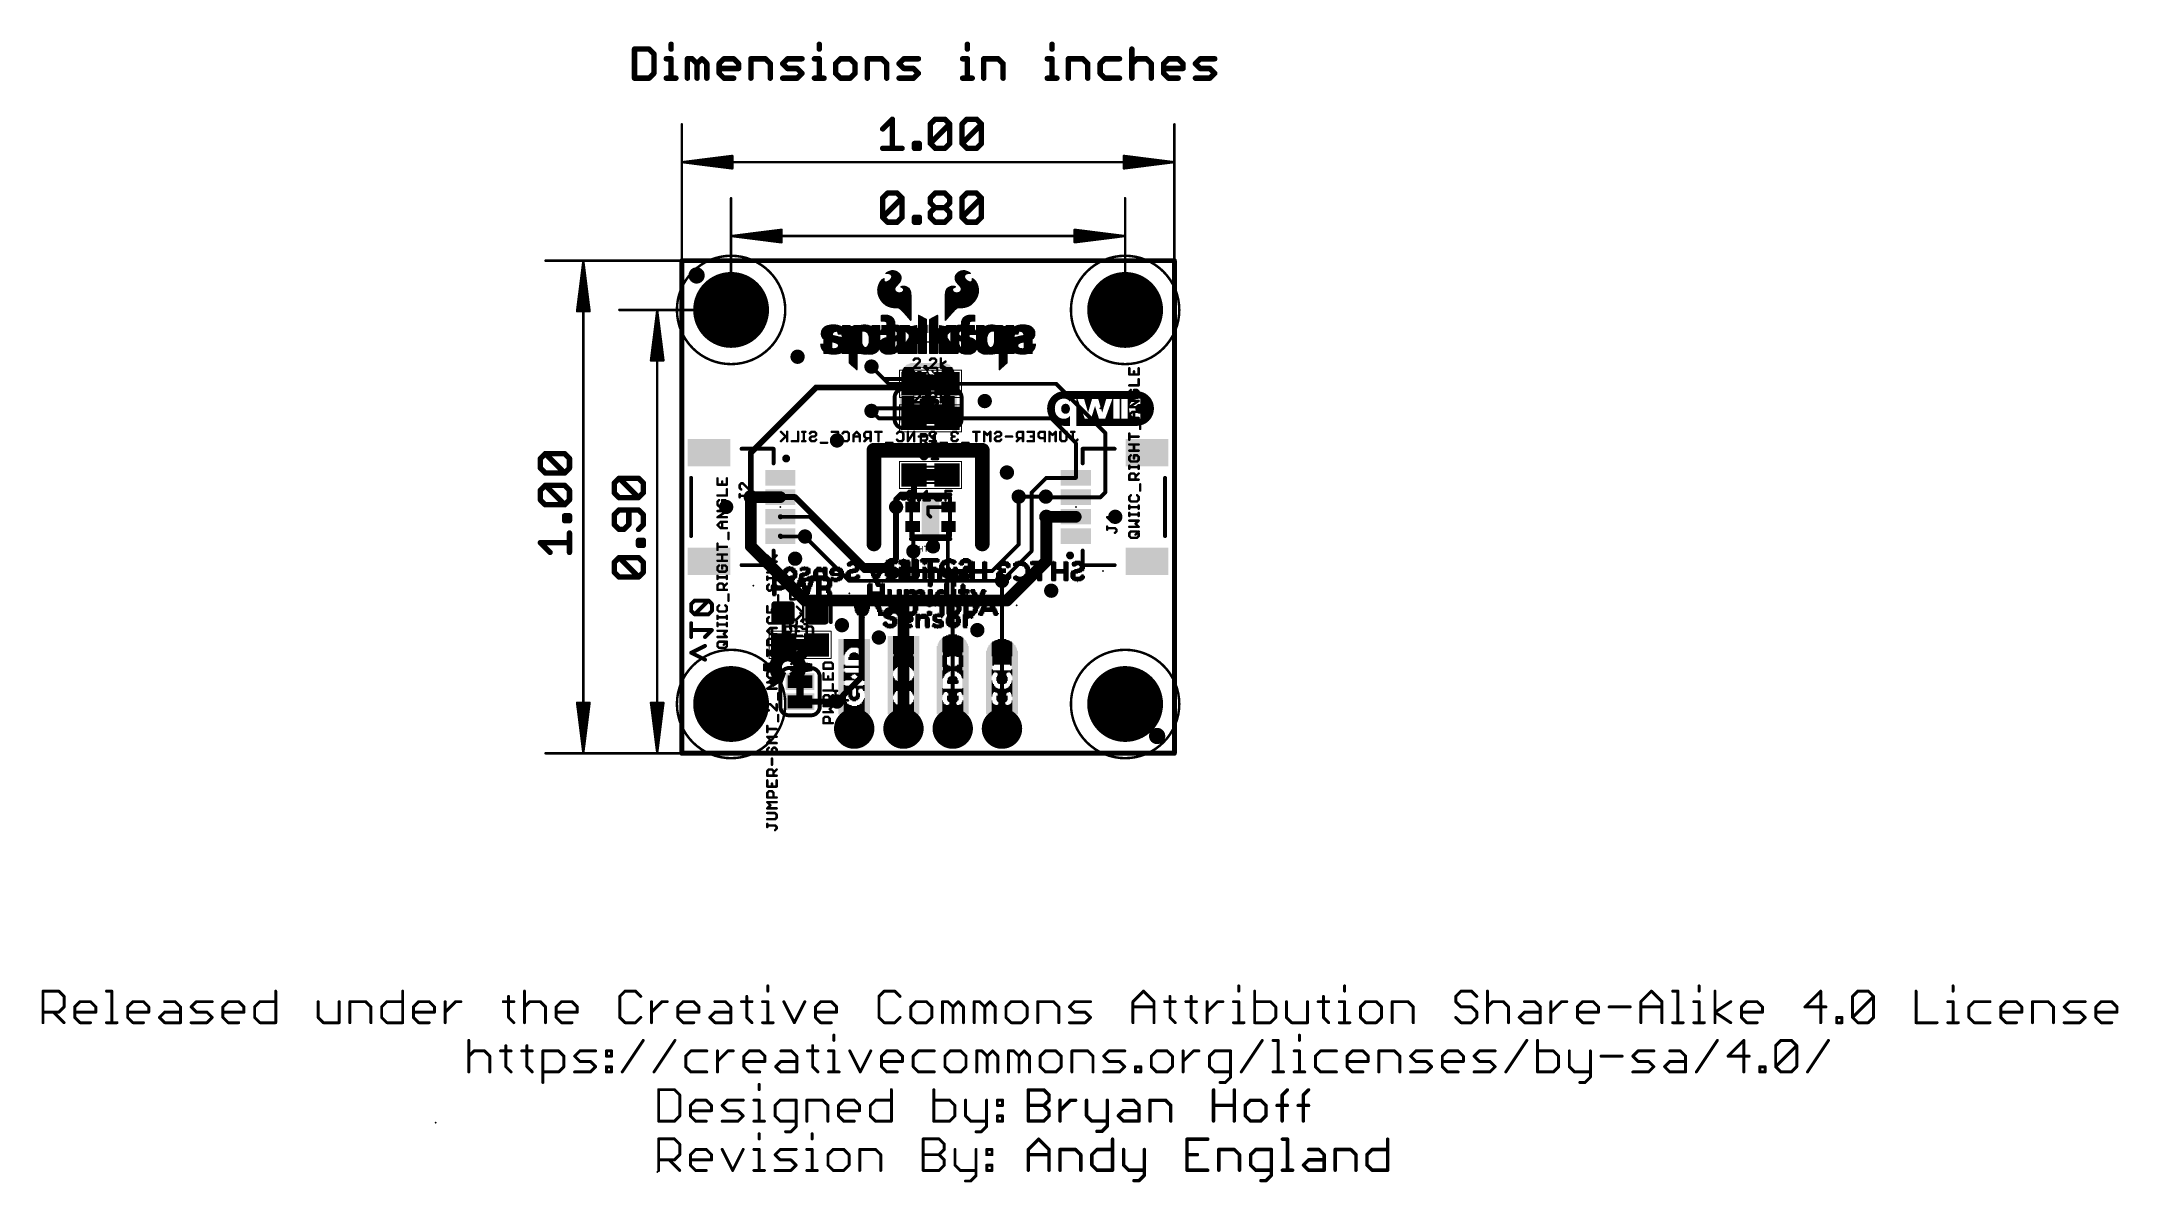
# Model space of a CAD drawing. Extents: x -33 to 74, y -22 to 37.
import ezdxf

# ---------------------------------------------------------------- set-up
doc = ezdxf.new("R2010")
doc.units = 0
for name, color, linetype in [('1', 12, 'CONTINUOUS'), ('16', 132, 'CONTINUOUS'), ('17', 110, 'CONTINUOUS'), ('18', 110, 'CONTINUOUS'), ('20', 31, 'CONTINUOUS'), ('21', 41, 'CONTINUOUS'), ('22', 40, 'CONTINUOUS'), ('23', 53, 'CONTINUOUS'), ('24', 53, 'CONTINUOUS'), ('25', 253, 'CONTINUOUS'), ('26', 253, 'CONTINUOUS'), ('27', 253, 'CONTINUOUS'), ('28', 253, 'CONTINUOUS'), ('29', 253, 'CONTINUOUS'), ('30', 253, 'CONTINUOUS'), ('31', 253, 'CONTINUOUS'), ('35', 253, 'CONTINUOUS'), ('39', 12, 'CONTINUOUS'), ('41', 12, 'CONTINUOUS'), ('42', 132, 'CONTINUOUS'), ('44', 253, 'CONTINUOUS'), ('46', 140, 'CONTINUOUS'), ('47', 253, 'CONTINUOUS'), ('51', 53, 'CONTINUOUS')]:
    doc.layers.add(name, color=color, linetype=linetype)

# ---------------------------------------------------------------- blocks, each defined once
blk = doc.blocks.new('RECT')
blk.add_solid([(-0.5, -0.5), (0.5, -0.5), (-0.5, 0.5), (0.5, 0.5)])
blk = doc.blocks.new('RECT160000X160000R30')
at = {"const_width": 0.15}
blk.add_lwpolyline([(0.425, -0.35), (0.425, 0.35, 0.4142), (0.35, 0.425), (-0.35, 0.425, 0.4142), (-0.425, 0.35), (-0.425, -0.35, 0.4142), (-0.35, -0.425), (0.35, -0.425, 0.4142)], format="xyb", close=True, dxfattribs=at)
blk.add_solid([(-0.3754, -0.3754), (0.3754, -0.3754), (-0.3754, 0.3754), (0.3754, 0.3754)])
blk = doc.blocks.new('RECT192512X192512R30')
at = {"const_width": 0.1805}
blk.add_lwpolyline([(0.5114, -0.4211), (0.5114, 0.4211, 0.4142), (0.4211, 0.5114), (-0.4211, 0.5114, 0.4142), (-0.5114, 0.4211), (-0.5114, -0.4211, 0.4142), (-0.4211, -0.5114), (0.4211, -0.5114, 0.4142)], format="xyb", close=True, dxfattribs=at)
blk.add_solid([(-0.4465, -0.4465), (0.4465, -0.4465), (-0.4465, 0.4465), (0.4465, 0.4465)])
blk = doc.blocks.new('ROUNDP')
at = {"const_width": 0.5}
blk.add_lwpolyline([(0, -0.25, 1), (0, 0.25, 1), (0, -0.25)], format="xyb", dxfattribs=at)
blk = doc.blocks.new('PIE')
at = {"const_width": 0.5}
blk.add_lwpolyline([(0, -0.25, 1), (0, 0.25, 1), (0, -0.25)], format="xyb", dxfattribs=at)
blk = doc.blocks.new('ROUNDV')
at = {"const_width": 0.5}
blk.add_lwpolyline([(0, -0.25, 1), (0, 0.25, 1), (0, -0.25)], format="xyb", dxfattribs=at)

msp = doc.modelspace()

# ---------------------------------------------------------------- linework, layer by layer
at = {"layer": '1'}
for points, const_width in [([(0, 0), (0, 25.4)], 0.254), ([(0, 25.4), (25.4, 25.4)], 0.254), ([(25.4, 25.4), (25.4, 0)], 0.254), ([(9.779, 19.939), (10.668, 19.05)], 0.2032), ([(10.668, 19.05), (11.977, 19.05)], 0.2032), ([(13.677, 19.05), (19.304, 19.05)], 0.2032), ([(19.304, 19.05), (21.844, 16.51)], 0.2032), ([(10.16, 17.272), (9.779, 17.653)], 0.2032), ([(11.977, 17.272), (10.16, 17.272)], 0.2032), ([(19.05, 17.272), (13.677, 17.272)], 0.2032), ([(20.32, 16.002), (19.05, 17.272)], 0.2032), ([(20.32, 14.2), (20.32, 16.002)], 0.2032), ([(21.844, 16.51), (21.844, 13.462)], 0.2032), ([(11.977, 14.351), (11.977, 13.402)], 0.3048), ([(18.796, 14.2), (18.034, 13.438)], 0.2032), ([(20.32, 14.2), (18.796, 14.2)], 0.2032), ([(3.556, 13.208), (5.072, 13.208)], 0.6096), ([(5.072, 13.208), (5.08, 13.2)], 0.3048), ([(11.303, 13.335), (11.057, 13.089)], 0.3048), ([(11.057, 13.089), (11.057, 12.692)], 0.3048), ([(11.91, 13.335), (11.303, 13.335)], 0.3048), ([(11.91, 13.335), (11.902, 13.327)], 0.3048), ([(11.902, 12.692), (11.902, 13.327)], 0.3048), ([(11.977, 13.402), (11.91, 13.335)], 0.3048), ([(17.3736, 13.2334), (17.3736, 10.7696)], 0.2032), ([(18.034, 13.438), (18.034, 10.414)], 0.2032), ([(18.804, 13.2), (18.7706, 13.2334)], 0.2032), ([(20.32, 13.2), (18.804, 13.2)], 0.2032), ([(21.582, 13.2), (20.32, 13.2)], 0.2032), ([(21.844, 13.462), (21.582, 13.2)], 0.2032), ([(5.088, 12.192), (5.08, 12.2)], 0.254), ([(6.604, 12.192), (5.088, 12.192)], 0.2032), ([(9.398, 9.398), (6.604, 12.192)], 0.2032), ([(11.057, 12.692), (11.049, 12.7)], 0.3048), ([(11.902, 11.692), (11.902, 11.085)], 0.2032), ([(12.708, 12.692), (12.7, 12.7)], 0.1778), ([(12.7, 12.7), (12.7, 12.319)], 0.1778), ([(12.7, 12.319), (12.827, 12.192)], 0.1778), ([(13.752, 12.692), (12.708, 12.692)], 0.1778), ([(13.752, 11.692), (13.716, 11.656)], 0.2032), ([(18.796, 12.192), (20.312, 12.192)], 0.6096), ([(20.312, 12.192), (20.32, 12.2)], 0.3048), ([(5.104, 11.176), (5.08, 11.2)], 0.254), ([(6.35, 11.176), (5.104, 11.176)], 0.2032), ([(11.938, 11.049), (11.902, 11.085)], 0.2032), ([(11.938, 11.049), (11.938, 10.414)], 0.2032), ([(13.716, 11.656), (13.716, 9.398)], 0.2032), ([(17.3736, 10.7696), (16.002, 9.398)], 0.2032), ([(18.034, 10.414), (16.51, 8.89)], 0.2032), ([(13.716, 9.398), (9.398, 9.398)], 0.2032), ([(13.97, 9.398), (13.716, 9.398)], 0.2032), ([(16.002, 9.398), (13.97, 9.398)], 0.2032), ([(13.97, 1.27), (13.97, 9.398)], 0.2032), ([(16.51, 8.89), (16.51, 1.27)], 0.2032), ([(5.219, 7.239), (5.246, 7.212)], 0.254), ([(5.246, 7.212), (5.246, 5.588)], 0.2032), ([(6.946, 5.588), (6.096, 4.738)], 0.1778), ([(6.096, 3.6957), (6.096, 4.738)], 0.1778), ([(5.969, 2.9909), (5.969, 3.8735)], 0.0127), ([(5.969, 3.8735), (6.223, 3.8735)], 0.0127), ([(5.969, 3.8608), (6.223, 3.8608)], 0.0127), ([(5.969, 3.8481), (6.223, 3.8481)], 0.0127), ([(5.969, 3.8354), (6.223, 3.8354)], 0.0127), ([(5.969, 3.8227), (6.223, 3.8227)], 0.0127), ([(5.969, 3.81), (6.223, 3.81)], 0.0127), ([(5.969, 3.7973), (6.223, 3.7973)], 0.0127), ([(5.969, 3.7846), (6.223, 3.7846)], 0.0127), ([(5.969, 3.7719), (6.223, 3.7719)], 0.0127), ([(5.969, 3.7592), (6.223, 3.7592)], 0.0127), ([(5.969, 3.7465), (6.223, 3.7465)], 0.0127), ([(5.969, 3.7338), (6.223, 3.7338)], 0.0127), ([(5.969, 3.7211), (6.223, 3.7211)], 0.0127), ([(5.969, 3.7084), (6.223, 3.7084)], 0.0127), ([(5.969, 3.6957), (6.223, 3.6957)], 0.0127), ([(5.969, 3.683), (6.223, 3.683)], 0.0127), ([(5.969, 3.6703), (6.223, 3.6703)], 0.0127), ([(5.969, 3.6576), (6.223, 3.6576)], 0.0127), ([(5.969, 3.6449), (6.223, 3.6449)], 0.0127), ([(5.969, 3.6322), (6.223, 3.6322)], 0.0127), ([(5.969, 3.6195), (6.223, 3.6195)], 0.0127), ([(5.969, 3.6068), (6.223, 3.6068)], 0.0127), ([(5.969, 3.5941), (6.223, 3.5941)], 0.0127), ([(5.969, 3.5814), (6.223, 3.5814)], 0.0127), ([(5.969, 3.5687), (6.223, 3.5687)], 0.0127), ([(5.969, 3.556), (6.223, 3.556)], 0.0127), ([(5.969, 3.5433), (6.223, 3.5433)], 0.0127), ([(5.969, 3.5306), (6.223, 3.5306)], 0.0127), ([(5.969, 3.5179), (6.223, 3.5179)], 0.0127), ([(5.969, 3.5052), (6.223, 3.5052)], 0.0127), ([(5.969, 3.4925), (6.223, 3.4925)], 0.0127), ([(5.969, 3.4798), (6.223, 3.4798)], 0.0127), ([(5.969, 3.4671), (6.223, 3.4671)], 0.0127), ([(5.969, 3.4544), (6.223, 3.4544)], 0.0127), ([(5.969, 3.4417), (6.223, 3.4417)], 0.0127), ([(5.969, 3.429), (6.223, 3.429)], 0.0127), ([(5.969, 3.4163), (6.223, 3.4163)], 0.0127), ([(5.969, 3.4036), (6.223, 3.4036)], 0.0127), ([(5.969, 3.3909), (6.223, 3.3909)], 0.0127), ([(5.969, 3.3782), (6.223, 3.3782)], 0.0127), ([(5.969, 3.3655), (6.223, 3.3655)], 0.0127), ([(5.969, 3.3528), (6.223, 3.3528)], 0.0127), ([(5.969, 3.3401), (6.223, 3.3401)], 0.0127), ([(5.969, 3.3274), (6.223, 3.3274)], 0.0127), ([(5.969, 3.3147), (6.223, 3.3147)], 0.0127), ([(5.969, 3.302), (6.223, 3.302)], 0.0127), ([(5.969, 3.2893), (6.223, 3.2893)], 0.0127), ([(5.969, 3.2766), (6.223, 3.2766)], 0.0127), ([(5.969, 3.2639), (6.223, 3.2639)], 0.0127), ([(5.969, 3.2512), (6.223, 3.2512)], 0.0127), ([(5.969, 3.2385), (6.223, 3.2385)], 0.0127), ([(5.969, 3.2258), (6.223, 3.2258)], 0.0127), ([(5.969, 3.2131), (6.223, 3.2131)], 0.0127), ([(6.223, 3.8735), (6.223, 2.9909)], 0.0127), ([(7.7343, 2.6543), (6.096, 2.6543)], 0.3048), ([(5.969, 3.2004), (6.223, 3.2004)], 0.0127), ([(5.969, 3.1877), (6.223, 3.1877)], 0.0127), ([(5.969, 3.175), (6.223, 3.175)], 0.0127), ([(5.969, 3.1623), (6.223, 3.1623)], 0.0127), ([(5.969, 3.1496), (6.223, 3.1496)], 0.0127), ([(5.969, 3.1369), (6.223, 3.1369)], 0.0127), ([(5.969, 3.1242), (6.223, 3.1242)], 0.0127), ([(5.969, 3.1115), (6.223, 3.1115)], 0.0127), ([(5.969, 3.0988), (6.223, 3.0988)], 0.0127), ([(5.969, 3.0861), (6.223, 3.0861)], 0.0127), ([(5.969, 3.0734), (6.223, 3.0734)], 0.0127), ([(5.969, 3.0607), (6.223, 3.0607)], 0.0127), ([(5.969, 3.048), (6.223, 3.048)], 0.0127), ([(5.969, 3.0353), (6.223, 3.0353)], 0.0127), ([(5.969, 3.0226), (6.223, 3.0226)], 0.0127), ([(5.969, 3.0099), (6.223, 3.0099)], 0.0127), ([(5.969, 2.9972), (6.223, 2.9972)], 0.0127), ([(6.223, 2.9909), (5.969, 2.9909)], 0.0127), ([(7.747, 2.667), (7.7343, 2.6543)], 0.3048), ([(8.001, 2.667), (7.747, 2.667)], 0.3048), ([(25.4, 0), (0, 0)], 0.254)]:
    msp.add_lwpolyline(points, dxfattribs=dict(at, const_width=const_width))
for points, const_width in [([(0.0635, 25.4, 1), (-0.0635, 25.4)], 0.127), ([(0, 25.4635, 1), (0, 25.3365)], 0.127), ([(25.4635, 25.4, 1), (25.3365, 25.4)], 0.127), ([(25.4, 25.3365, 1), (25.4, 25.4635)], 0.127), ([(9.8149, 19.9749, 1), (9.7431, 19.9031)], 0.1016), ([(10.668, 19.1008, 1), (10.668, 18.9992)], 0.1016), ([(10.6321, 19.0141, 1), (10.7039, 19.0859)], 0.1016), ([(11.977, 18.9992, 1), (11.977, 19.1008)], 0.1016), ([(13.677, 19.1008, 1), (13.677, 18.9992)], 0.1016), ([(19.3399, 19.0859, 1), (19.2681, 19.0141)], 0.1016), ([(19.304, 18.9992, 1), (19.304, 19.1008)], 0.1016), ([(9.8149, 17.6889, 1), (9.7431, 17.6171)], 0.1016), ([(10.16, 17.3228, 1), (10.16, 17.2212)], 0.1016), ([(10.1241, 17.2361, 1), (10.1959, 17.3079)], 0.1016), ([(11.977, 17.2212, 1), (11.977, 17.3228)], 0.1016), ([(13.677, 17.3228, 1), (13.677, 17.2212)], 0.1016), ([(19.0859, 17.3079, 1), (19.0141, 17.2361)], 0.1016), ([(19.05, 17.2212, 1), (19.05, 17.3228)], 0.1016), ([(20.3708, 16.002, 1), (20.2692, 16.002)], 0.1016), ([(20.2841, 15.9661, 1), (20.3559, 16.0379)], 0.1016), ([(21.8948, 16.51, 1), (21.7932, 16.51)], 0.1016), ([(21.8081, 16.4741, 1), (21.8799, 16.5459)], 0.1016), ([(12.0532, 14.351, 1), (11.9008, 14.351)], 0.1524), ([(18.796, 14.2508, 1), (18.796, 14.1492)], 0.1016), ([(18.8319, 14.1641, 1), (18.7601, 14.2359)], 0.1016), ([(20.2692, 14.2, 1), (20.3708, 14.2)], 0.1016), ([(20.32, 14.1492, 1), (20.32, 14.2508)], 0.1016), ([(3.556, 13.3604, 1), (3.556, 13.0556)], 0.3048), ([(5.072, 13.0556, 1), (5.072, 13.3604)], 0.3048), ([(5.1259, 13.2619, 1), (5.0181, 13.1541)], 0.1524), ([(5.0261, 13.1461, 1), (5.1339, 13.2539)], 0.1524), ([(11.1332, 13.089, 1), (10.9808, 13.089)], 0.1524), ([(11.0031, 13.1429, 1), (11.1109, 13.0351)], 0.1524), ([(11.303, 13.4112, 1), (11.303, 13.2588)], 0.1524), ([(11.3569, 13.2811, 1), (11.2491, 13.3889)], 0.1524), ([(11.9782, 13.327, 1), (11.8258, 13.327)], 0.1524), ([(11.8481, 13.3809, 1), (11.9559, 13.2731)], 0.1524), ([(11.8561, 13.3889, 1), (11.9639, 13.2811)], 0.1524), ([(11.9639, 13.2811, 1), (11.8561, 13.3889)], 0.1524), ([(11.9008, 13.402, 1), (12.0532, 13.402)], 0.1524), ([(11.91, 13.2588, 1), (11.91, 13.4112)], 0.1524), ([(12.0309, 13.3481, 1), (11.9231, 13.4559)], 0.1524), ([(17.4244, 13.2334, 1), (17.3228, 13.2334)], 0.1016), ([(18.0848, 13.438, 1), (17.9832, 13.438)], 0.1016), ([(17.9981, 13.4739, 1), (18.0699, 13.4021)], 0.1016), ([(18.8065, 13.2693, 1), (18.7347, 13.1975)], 0.1016), ([(18.804, 13.2508, 1), (18.804, 13.1492)], 0.1016), ([(18.7681, 13.1641, 1), (18.8399, 13.2359)], 0.1016), ([(20.32, 13.2508, 1), (20.32, 13.1492)], 0.1016), ([(20.32, 13.1492, 1), (20.32, 13.2508)], 0.1016), ([(21.5461, 13.2359, 1), (21.6179, 13.1641)], 0.1016), ([(21.582, 13.1492, 1), (21.582, 13.2508)], 0.1016), ([(21.7932, 13.462, 1), (21.8948, 13.462)], 0.1016), ([(21.8799, 13.4261, 1), (21.8081, 13.4979)], 0.1016), ([(5.1249, 12.2449, 1), (5.0351, 12.1551)], 0.127), ([(5.0431, 12.1471, 1), (5.1329, 12.2369)], 0.127), ([(5.088, 12.2428, 1), (5.088, 12.1412)], 0.1016), ([(6.6399, 12.2279, 1), (6.5681, 12.1561)], 0.1016), ([(6.604, 12.1412, 1), (6.604, 12.2428)], 0.1016), ([(11.1029, 12.7539, 1), (10.9951, 12.6461)], 0.1524), ([(10.9808, 12.692, 1), (11.1332, 12.692)], 0.1524), ([(11.0031, 12.6381, 1), (11.1109, 12.7459)], 0.1524), ([(11.8258, 12.692, 1), (11.9782, 12.692)], 0.1524), ([(11.9528, 11.692, 1), (11.8512, 11.692)], 0.1016), ([(12.7314, 12.7314, 1), (12.6686, 12.6686)], 0.0889), ([(12.7314, 12.3504, 1), (12.6686, 12.2876)], 0.0889), ([(12.7445, 12.7, 1), (12.6556, 12.7)], 0.0889), ([(12.6556, 12.319, 1), (12.7445, 12.319)], 0.0889), ([(12.708, 12.7364, 1), (12.708, 12.6476)], 0.0889), ([(12.6766, 12.6606, 1), (12.7394, 12.7234)], 0.0889), ([(12.7956, 12.1606, 1), (12.8584, 12.2234)], 0.0889), ([(13.7879, 11.6561, 1), (13.7161, 11.7279)], 0.1016), ([(13.752, 12.6476, 1), (13.752, 12.7364)], 0.0889), ([(18.796, 12.3444, 1), (18.796, 12.0396)], 0.3048), ([(20.312, 12.0396, 1), (20.312, 12.3444)], 0.3048), ([(20.2581, 12.2459, 1), (20.3659, 12.1381)], 0.1524), ([(20.3739, 12.1461, 1), (20.2661, 12.2539)], 0.1524), ([(5.1249, 11.2449, 1), (5.0351, 11.1551)], 0.127), ([(5.0591, 11.1311, 1), (5.1489, 11.2209)], 0.127), ([(5.104, 11.2268, 1), (5.104, 11.1252)], 0.1016), ([(6.35, 11.1252, 1), (6.35, 11.2268)], 0.1016), ([(11.9379, 11.1209, 1), (11.8661, 11.0491)], 0.1016), ([(11.8512, 11.085, 1), (11.9528, 11.085)], 0.1016), ([(11.9888, 11.049, 1), (11.8872, 11.049)], 0.1016), ([(11.9021, 11.0131, 1), (11.9739, 11.0849)], 0.1016), ([(13.7668, 11.656, 1), (13.6652, 11.656)], 0.1016), ([(13.6801, 11.6919, 1), (13.7519, 11.6201)], 0.1016), ([(17.3228, 10.7696, 1), (17.4244, 10.7696)], 0.1016), ([(17.4095, 10.7337, 1), (17.3377, 10.8055)], 0.1016), ([(11.8872, 10.414, 1), (11.9888, 10.414)], 0.1016), ([(17.9832, 10.414, 1), (18.0848, 10.414)], 0.1016), ([(18.0699, 10.3781, 1), (17.9981, 10.4499)], 0.1016), ([(9.398, 9.4488, 1), (9.398, 9.3472)], 0.1016), ([(9.3621, 9.3621, 1), (9.4339, 9.4339)], 0.1016), ([(13.716, 9.4488, 1), (13.716, 9.3472)], 0.1016), ([(13.6652, 9.398, 1), (13.7668, 9.398)], 0.1016), ([(13.716, 9.3472, 1), (13.716, 9.4488)], 0.1016), ([(13.97, 9.4488, 1), (13.97, 9.3472)], 0.1016), ([(14.0208, 9.398, 1), (13.9192, 9.398)], 0.1016), ([(13.97, 9.3472, 1), (13.97, 9.4488)], 0.1016), ([(15.9661, 9.4339, 1), (16.0379, 9.3621)], 0.1016), ([(16.002, 9.3472, 1), (16.002, 9.4488)], 0.1016), ([(16.5608, 8.89, 1), (16.4592, 8.89)], 0.1016), ([(16.4741, 8.9259, 1), (16.5459, 8.8541)], 0.1016), ([(5.2639, 7.2839, 1), (5.1741, 7.1941)], 0.127), ([(5.2011, 7.1671, 1), (5.2909, 7.2569)], 0.127), ([(5.2968, 7.212, 1), (5.1952, 7.212)], 0.1016), ([(5.1952, 5.588, 1), (5.2968, 5.588)], 0.1016), ([(6.9774, 5.5566, 1), (6.9146, 5.6194)], 0.0889), ([(6.1405, 4.738, 1), (6.0515, 4.738)], 0.0889), ([(6.0646, 4.7694, 1), (6.1274, 4.7066)], 0.0889), ([(5.9722, 3.8735, 1), (5.9658, 3.8735)], 0.0064), ([(5.969, 3.8767, 1), (5.969, 3.8703)], 0.0064), ([(5.969, 3.864, 1), (5.969, 3.8576)], 0.0064), ([(5.969, 3.8513, 1), (5.969, 3.8449)], 0.0064), ([(5.969, 3.8386, 1), (5.969, 3.8322)], 0.0064), ([(5.969, 3.8259, 1), (5.969, 3.8195)], 0.0064), ([(5.969, 3.8132, 1), (5.969, 3.8068)], 0.0064), ([(5.969, 3.8005, 1), (5.969, 3.7941)], 0.0064), ([(5.969, 3.7878, 1), (5.969, 3.7814)], 0.0064), ([(5.969, 3.7751, 1), (5.969, 3.7687)], 0.0064), ([(5.969, 3.7624, 1), (5.969, 3.756)], 0.0064), ([(5.969, 3.7497, 1), (5.969, 3.7433)], 0.0064), ([(5.969, 3.737, 1), (5.969, 3.7306)], 0.0064), ([(5.969, 3.7243, 1), (5.969, 3.7179)], 0.0064), ([(5.969, 3.7116, 1), (5.969, 3.7052)], 0.0064), ([(5.969, 3.6989, 1), (5.969, 3.6925)], 0.0064), ([(5.969, 3.6862, 1), (5.969, 3.6798)], 0.0064), ([(5.969, 3.6735, 1), (5.969, 3.6671)], 0.0064), ([(5.969, 3.6608, 1), (5.969, 3.6544)], 0.0064), ([(5.969, 3.6481, 1), (5.969, 3.6417)], 0.0064), ([(5.969, 3.6354, 1), (5.969, 3.629)], 0.0064), ([(5.969, 3.6227, 1), (5.969, 3.6163)], 0.0064), ([(5.969, 3.61, 1), (5.969, 3.6036)], 0.0064), ([(5.969, 3.5973, 1), (5.969, 3.5909)], 0.0064), ([(5.969, 3.5846, 1), (5.969, 3.5782)], 0.0064), ([(5.969, 3.5719, 1), (5.969, 3.5655)], 0.0064), ([(5.969, 3.5592, 1), (5.969, 3.5528)], 0.0064), ([(5.969, 3.5465, 1), (5.969, 3.5401)], 0.0064), ([(5.969, 3.5338, 1), (5.969, 3.5274)], 0.0064), ([(5.969, 3.5211, 1), (5.969, 3.5147)], 0.0064), ([(5.969, 3.5084, 1), (5.969, 3.502)], 0.0064), ([(5.969, 3.4957, 1), (5.969, 3.4893)], 0.0064), ([(5.969, 3.483, 1), (5.969, 3.4766)], 0.0064), ([(5.969, 3.4703, 1), (5.969, 3.4639)], 0.0064), ([(5.969, 3.4576, 1), (5.969, 3.4512)], 0.0064), ([(5.969, 3.4449, 1), (5.969, 3.4385)], 0.0064), ([(5.969, 3.4322, 1), (5.969, 3.4258)], 0.0064), ([(5.969, 3.4195, 1), (5.969, 3.4131)], 0.0064), ([(5.969, 3.4068, 1), (5.969, 3.4004)], 0.0064), ([(5.969, 3.3941, 1), (5.969, 3.3877)], 0.0064), ([(5.969, 3.3814, 1), (5.969, 3.375)], 0.0064), ([(5.969, 3.3687, 1), (5.969, 3.3623)], 0.0064), ([(5.969, 3.356, 1), (5.969, 3.3496)], 0.0064), ([(5.969, 3.3433, 1), (5.969, 3.3369)], 0.0064), ([(5.969, 3.3306, 1), (5.969, 3.3242)], 0.0064), ([(5.969, 3.3179, 1), (5.969, 3.3115)], 0.0064), ([(5.969, 3.3052, 1), (5.969, 3.2988)], 0.0064), ([(5.969, 3.2925, 1), (5.969, 3.2861)], 0.0064), ([(5.969, 3.2798, 1), (5.969, 3.2734)], 0.0064), ([(5.969, 3.2671, 1), (5.969, 3.2607)], 0.0064), ([(5.969, 3.2544, 1), (5.969, 3.248)], 0.0064), ([(5.969, 3.2417, 1), (5.969, 3.2353)], 0.0064), ([(5.969, 3.229, 1), (5.969, 3.2226)], 0.0064), ([(5.969, 3.2163, 1), (5.969, 3.2099)], 0.0064), ([(6.0515, 3.6957, 1), (6.1405, 3.6957)], 0.0889), ([(6.2262, 3.8735, 1), (6.2198, 3.8735)], 0.0064), ([(6.223, 3.8703, 1), (6.223, 3.8767)], 0.0064), ([(6.223, 3.8576, 1), (6.223, 3.864)], 0.0064), ([(6.223, 3.8449, 1), (6.223, 3.8513)], 0.0064), ([(6.223, 3.8322, 1), (6.223, 3.8386)], 0.0064), ([(6.223, 3.8195, 1), (6.223, 3.8259)], 0.0064), ([(6.223, 3.8068, 1), (6.223, 3.8132)], 0.0064), ([(6.223, 3.7941, 1), (6.223, 3.8005)], 0.0064), ([(6.223, 3.7814, 1), (6.223, 3.7878)], 0.0064), ([(6.223, 3.7687, 1), (6.223, 3.7751)], 0.0064), ([(6.223, 3.756, 1), (6.223, 3.7624)], 0.0064), ([(6.223, 3.7433, 1), (6.223, 3.7497)], 0.0064), ([(6.223, 3.7306, 1), (6.223, 3.737)], 0.0064), ([(6.223, 3.7179, 1), (6.223, 3.7243)], 0.0064), ([(6.223, 3.7052, 1), (6.223, 3.7116)], 0.0064), ([(6.223, 3.6925, 1), (6.223, 3.6989)], 0.0064), ([(6.223, 3.6798, 1), (6.223, 3.6862)], 0.0064), ([(6.223, 3.6671, 1), (6.223, 3.6735)], 0.0064), ([(6.223, 3.6544, 1), (6.223, 3.6608)], 0.0064), ([(6.223, 3.6417, 1), (6.223, 3.6481)], 0.0064), ([(6.223, 3.629, 1), (6.223, 3.6354)], 0.0064), ([(6.223, 3.6163, 1), (6.223, 3.6227)], 0.0064), ([(6.223, 3.6036, 1), (6.223, 3.61)], 0.0064), ([(6.223, 3.5909, 1), (6.223, 3.5973)], 0.0064), ([(6.223, 3.5782, 1), (6.223, 3.5846)], 0.0064), ([(6.223, 3.5655, 1), (6.223, 3.5719)], 0.0064), ([(6.223, 3.5528, 1), (6.223, 3.5592)], 0.0064), ([(6.223, 3.5401, 1), (6.223, 3.5465)], 0.0064), ([(6.223, 3.5274, 1), (6.223, 3.5338)], 0.0064), ([(6.223, 3.5147, 1), (6.223, 3.5211)], 0.0064), ([(6.223, 3.502, 1), (6.223, 3.5084)], 0.0064), ([(6.223, 3.4893, 1), (6.223, 3.4957)], 0.0064), ([(6.223, 3.4766, 1), (6.223, 3.483)], 0.0064), ([(6.223, 3.4639, 1), (6.223, 3.4703)], 0.0064), ([(6.223, 3.4512, 1), (6.223, 3.4576)], 0.0064), ([(6.223, 3.4385, 1), (6.223, 3.4449)], 0.0064), ([(6.223, 3.4258, 1), (6.223, 3.4322)], 0.0064), ([(6.223, 3.4131, 1), (6.223, 3.4195)], 0.0064), ([(6.223, 3.4004, 1), (6.223, 3.4068)], 0.0064), ([(6.223, 3.3877, 1), (6.223, 3.3941)], 0.0064), ([(6.223, 3.375, 1), (6.223, 3.3814)], 0.0064), ([(6.223, 3.3623, 1), (6.223, 3.3687)], 0.0064), ([(6.223, 3.3496, 1), (6.223, 3.356)], 0.0064), ([(6.223, 3.3369, 1), (6.223, 3.3433)], 0.0064), ([(6.223, 3.3242, 1), (6.223, 3.3306)], 0.0064), ([(6.223, 3.3115, 1), (6.223, 3.3179)], 0.0064), ([(6.223, 3.2988, 1), (6.223, 3.3052)], 0.0064), ([(6.223, 3.2861, 1), (6.223, 3.2925)], 0.0064), ([(6.223, 3.2734, 1), (6.223, 3.2798)], 0.0064), ([(6.223, 3.2607, 1), (6.223, 3.2671)], 0.0064), ([(6.223, 3.248, 1), (6.223, 3.2544)], 0.0064), ([(6.223, 3.2353, 1), (6.223, 3.2417)], 0.0064), ([(6.223, 3.2226, 1), (6.223, 3.229)], 0.0064), ([(6.223, 3.2099, 1), (6.223, 3.2163)], 0.0064), ([(6.096, 2.7305, 1), (6.096, 2.5781)], 0.1524), ([(5.969, 3.2036, 1), (5.969, 3.1972)], 0.0064), ([(5.969, 3.1909, 1), (5.969, 3.1845)], 0.0064), ([(5.969, 3.1782, 1), (5.969, 3.1718)], 0.0064), ([(5.969, 3.1655, 1), (5.969, 3.1591)], 0.0064), ([(5.969, 3.1528, 1), (5.969, 3.1464)], 0.0064), ([(5.969, 3.1401, 1), (5.969, 3.1337)], 0.0064), ([(5.969, 3.1274, 1), (5.969, 3.121)], 0.0064), ([(5.969, 3.1147, 1), (5.969, 3.1083)], 0.0064), ([(5.969, 3.102, 1), (5.969, 3.0956)], 0.0064), ([(5.969, 3.0893, 1), (5.969, 3.0829)], 0.0064), ([(5.969, 3.0766, 1), (5.969, 3.0702)], 0.0064), ([(5.969, 3.0639, 1), (5.969, 3.0575)], 0.0064), ([(5.969, 3.0512, 1), (5.969, 3.0448)], 0.0064), ([(5.969, 3.0385, 1), (5.969, 3.0321)], 0.0064), ([(5.969, 3.0258, 1), (5.969, 3.0194)], 0.0064), ([(5.969, 3.0131, 1), (5.969, 3.0067)], 0.0064), ([(5.969, 3.0004, 1), (5.969, 2.994)], 0.0064), ([(5.9658, 2.9909, 1), (5.9722, 2.9909)], 0.0064), ([(5.969, 2.994, 1), (5.969, 2.9877)], 0.0064), ([(6.2198, 2.9909, 1), (6.2262, 2.9909)], 0.0064), ([(6.223, 3.1972, 1), (6.223, 3.2036)], 0.0064), ([(6.223, 3.1845, 1), (6.223, 3.1909)], 0.0064), ([(6.223, 3.1718, 1), (6.223, 3.1782)], 0.0064), ([(6.223, 3.1591, 1), (6.223, 3.1655)], 0.0064), ([(6.223, 3.1464, 1), (6.223, 3.1528)], 0.0064), ([(6.223, 3.1337, 1), (6.223, 3.1401)], 0.0064), ([(6.223, 3.121, 1), (6.223, 3.1274)], 0.0064), ([(6.223, 3.1083, 1), (6.223, 3.1147)], 0.0064), ([(6.223, 3.0956, 1), (6.223, 3.102)], 0.0064), ([(6.223, 3.0829, 1), (6.223, 3.0893)], 0.0064), ([(6.223, 3.0702, 1), (6.223, 3.0766)], 0.0064), ([(6.223, 3.0575, 1), (6.223, 3.0639)], 0.0064), ([(6.223, 3.0448, 1), (6.223, 3.0512)], 0.0064), ([(6.223, 3.0321, 1), (6.223, 3.0385)], 0.0064), ([(6.223, 3.0194, 1), (6.223, 3.0258)], 0.0064), ([(6.223, 3.0067, 1), (6.223, 3.0131)], 0.0064), ([(6.223, 2.994, 1), (6.223, 3.0004)], 0.0064), ([(6.223, 2.9877, 1), (6.223, 2.994)], 0.0064), ([(7.6804, 2.7082, 1), (7.7882, 2.6004)], 0.1524), ([(7.747, 2.7432, 1), (7.747, 2.5908)], 0.1524), ([(7.8009, 2.6131, 1), (7.6931, 2.7209)], 0.1524), ([(7.7343, 2.5781, 1), (7.7343, 2.7305)], 0.1524), ([(8.001, 2.5908, 1), (8.001, 2.7432)], 0.1524), ([(13.9192, 1.27, 1), (14.0208, 1.27)], 0.1016), ([(16.4592, 1.27, 1), (16.5608, 1.27)], 0.1016), ([(0, 0.0635, 1), (0, -0.0635)], 0.127), ([(-0.0635, 0, 1), (0.0635, 0)], 0.127), ([(25.3365, 0, 1), (25.4635, 0)], 0.127), ([(25.4, -0.0635, 1), (25.4, 0.0635)], 0.127)]:
    msp.add_lwpolyline(points, format="xyb", dxfattribs=dict(at, const_width=const_width))
at = {"layer": '16'}
for points, const_width in [([(0, 0), (0, 25.4)], 0.254), ([(0, 25.4), (25.4, 25.4)], 0.254), ([(25.4, 25.4), (25.4, 0)], 0.254), ([(9.779, 19.939), (10.414, 19.304)], 0.2032), ([(10.414, 19.304), (13.462, 19.304)], 0.2032), ([(13.462, 19.304), (13.7414, 19.0246)], 0.2032), ([(3.556, 15.494), (6.9215, 18.8595)], 0.3048), ([(6.9215, 18.8595), (12.5095, 18.8595)], 0.3048), ([(12.5095, 18.8595), (12.7, 18.669)], 0.3048), ([(12.7, 18.669), (12.7, 17.78)], 0.3048), ([(13.7414, 19.0246), (13.7414, 17.78)], 0.2032), ([(9.779, 17.653), (9.906, 17.78)], 0.2032), ([(9.906, 17.78), (11.6586, 17.78)], 0.2032), ([(13.4049, 17.907), (11.9952, 17.907)], 0.0127), ([(11.9952, 17.907), (11.9952, 17.653)], 0.0127), ([(11.9952, 17.8943), (13.4049, 17.8943)], 0.0127), ([(11.9952, 17.8816), (13.4049, 17.8816)], 0.0127), ([(11.9952, 17.8689), (13.4049, 17.8689)], 0.0127), ([(11.9952, 17.8562), (13.4049, 17.8562)], 0.0127), ([(11.9952, 17.8435), (13.4049, 17.8435)], 0.0127), ([(11.9952, 17.8308), (13.4049, 17.8308)], 0.0127), ([(11.9952, 17.8181), (13.4049, 17.8181)], 0.0127), ([(11.9952, 17.8054), (13.4049, 17.8054)], 0.0127), ([(11.9952, 17.7927), (13.4049, 17.7927)], 0.0127), ([(11.9952, 17.78), (13.4049, 17.78)], 0.0127), ([(11.9952, 17.7673), (13.4049, 17.7673)], 0.0127), ([(11.9952, 17.7546), (13.4049, 17.7546)], 0.0127), ([(11.9952, 17.7419), (13.4049, 17.7419)], 0.0127), ([(11.9952, 17.7292), (13.4049, 17.7292)], 0.0127), ([(11.9952, 17.7165), (13.4049, 17.7165)], 0.0127), ([(11.9952, 17.7038), (13.4049, 17.7038)], 0.0127), ([(11.9952, 17.6911), (13.4049, 17.6911)], 0.0127), ([(11.9952, 17.6784), (13.4049, 17.6784)], 0.0127), ([(11.9952, 17.6657), (13.4049, 17.6657)], 0.0127), ([(11.9952, 17.653), (13.4049, 17.653)], 0.0127), ([(11.9952, 17.653), (13.4049, 17.653)], 0.0127), ([(13.4049, 17.653), (13.4049, 17.907)], 0.0127), ([(3.556, 13.208), (3.556, 15.494)], 0.3048), ([(3.556, 10.668), (3.556, 13.208)], 0.6096), ([(5.842, 13.208), (3.556, 13.208)], 0.3048), ([(9.398, 9.652), (5.842, 13.208)], 0.3048), ([(18.7706, 13.2334), (17.3736, 13.2334)], 0.2032), ([(11.049, 12.7), (11.049, 10.033)], 0.3048), ([(18.796, 9.906), (18.796, 12.192)], 0.6096), ([(6.35, 7.874), (3.556, 10.668)], 0.6096), ([(6.35, 11.176), (8.636, 8.89)], 0.2032), ([(10.668, 9.652), (9.398, 9.652)], 0.3048), ([(11.049, 10.033), (10.668, 9.652)], 0.3048), ([(11.938, 10.414), (11.938, 8.89)], 0.2032), ([(16.764, 7.874), (18.796, 9.906)], 0.6096), ([(11.938, 8.89), (8.636, 8.89)], 0.2032), ([(16.51, 8.89), (11.938, 8.89)], 0.2032), ([(0.6606, 7.8751), (0.4826, 7.6972)], 0.2032), ([(0.4826, 7.6972), (0.4826, 7.3412)], 0.2032), ([(1.3724, 7.8751), (0.6606, 7.8751)], 0.2032), ([(0.6606, 7.1633), (1.3724, 7.8751)], 0.2032), ([(1.5503, 7.6972), (1.3724, 7.8751)], 0.2032), ([(1.5503, 7.3412), (1.5503, 7.6972)], 0.2032), ([(9.271, 7.874), (6.35, 7.874)], 0.6096), ([(9.271, 7.874), (11.43, 7.874)], 0.6096), ([(9.271, 3.937), (9.271, 7.874)], 0.3048), ([(11.43, 7.874), (16.764, 7.874)], 0.6096), ([(11.43, 7.874), (11.43, 1.27)], 0.6096), ([(0.4826, 7.3412), (0.6606, 7.1633)], 0.2032), ([(0.4826, 5.9939), (0.4826, 6.7057)], 0.2032), ([(1.5503, 6.3498), (0.4826, 6.3498)], 0.2032), ([(0.6606, 7.1633), (1.3724, 7.1633)], 0.2032), ([(1.1944, 5.9939), (1.5503, 6.3498)], 0.2032), ([(1.3724, 7.1633), (1.5503, 7.3412)], 0.2032), ([(0.4826, 5.1804), (1.1944, 5.5363)], 0.2032), ([(1.1944, 4.8245), (0.4826, 5.1804)], 0.2032), ([(8.001, 2.667), (9.271, 3.937)], 0.3048), ([(25.4, 0), (0, 0)], 0.254)]:
    msp.add_lwpolyline(points, dxfattribs=dict(at, const_width=const_width))
for points, const_width in [([(0.0635, 25.4, 1), (-0.0635, 25.4)], 0.127), ([(0, 25.4635, 1), (0, 25.3365)], 0.127), ([(25.4635, 25.4, 1), (25.3365, 25.4)], 0.127), ([(25.4, 25.3365, 1), (25.4, 25.4635)], 0.127), ([(9.8149, 19.9749, 1), (9.7431, 19.9031)], 0.1016), ([(10.414, 19.3548, 1), (10.414, 19.2532)], 0.1016), ([(10.3781, 19.2681, 1), (10.4499, 19.3399)], 0.1016), ([(13.4979, 19.3399, 1), (13.4261, 19.2681)], 0.1016), ([(13.462, 19.2532, 1), (13.462, 19.3548)], 0.1016), ([(6.9215, 18.9357, 1), (6.9215, 18.7833)], 0.1524), ([(6.9754, 18.8056, 1), (6.8676, 18.9134)], 0.1524), ([(12.5634, 18.9134, 1), (12.4556, 18.8056)], 0.1524), ([(12.5095, 18.7833, 1), (12.5095, 18.9357)], 0.1524), ([(12.7762, 18.669, 1), (12.6238, 18.669)], 0.1524), ([(12.6461, 18.6151, 1), (12.7539, 18.7229)], 0.1524), ([(13.7922, 19.0246, 1), (13.6906, 19.0246)], 0.1016), ([(13.7055, 18.9887, 1), (13.7773, 19.0605)], 0.1016), ([(9.7431, 17.6889, 1), (9.8149, 17.6171)], 0.1016), ([(9.906, 17.8308, 1), (9.906, 17.7292)], 0.1016), ([(9.9419, 17.7441, 1), (9.8701, 17.8159)], 0.1016), ([(11.6586, 17.7292, 1), (11.6586, 17.8308)], 0.1016), ([(11.9952, 17.9102, 1), (11.9952, 17.9038)], 0.0064), ([(11.9983, 17.907, 1), (11.992, 17.907)], 0.0064), ([(11.9952, 17.8975, 1), (11.9952, 17.8911)], 0.0064), ([(11.9952, 17.8848, 1), (11.9952, 17.8784)], 0.0064), ([(11.9952, 17.8721, 1), (11.9952, 17.8657)], 0.0064), ([(11.9952, 17.8594, 1), (11.9952, 17.853)], 0.0064), ([(11.9952, 17.8467, 1), (11.9952, 17.8403)], 0.0064), ([(11.9952, 17.834, 1), (11.9952, 17.8276)], 0.0064), ([(11.9952, 17.8213, 1), (11.9952, 17.8149)], 0.0064), ([(11.9952, 17.8086, 1), (11.9952, 17.8022)], 0.0064), ([(11.9952, 17.7959, 1), (11.9952, 17.7895)], 0.0064), ([(11.9952, 17.7832, 1), (11.9952, 17.7768)], 0.0064), ([(11.9952, 17.7705, 1), (11.9952, 17.7641)], 0.0064), ([(11.9952, 17.7578, 1), (11.9952, 17.7514)], 0.0064), ([(11.9952, 17.7451, 1), (11.9952, 17.7387)], 0.0064), ([(11.9952, 17.7324, 1), (11.9952, 17.726)], 0.0064), ([(11.9952, 17.7197, 1), (11.9952, 17.7133)], 0.0064), ([(11.9952, 17.707, 1), (11.9952, 17.7006)], 0.0064), ([(11.9952, 17.6943, 1), (11.9952, 17.6879)], 0.0064), ([(11.9952, 17.6816, 1), (11.9952, 17.6752)], 0.0064), ([(11.9952, 17.6689, 1), (11.9952, 17.6625)], 0.0064), ([(11.9952, 17.6562, 1), (11.9952, 17.6498)], 0.0064), ([(11.9952, 17.6562, 1), (11.9952, 17.6498)], 0.0064), ([(11.992, 17.653, 1), (11.9983, 17.653)], 0.0064), ([(12.6238, 17.78, 1), (12.7762, 17.78)], 0.1524), ([(13.408, 17.907, 1), (13.4017, 17.907)], 0.0064), ([(13.4017, 17.653, 1), (13.408, 17.653)], 0.0064), ([(13.4049, 17.9038, 1), (13.4049, 17.9102)], 0.0064), ([(13.4049, 17.8911, 1), (13.4049, 17.8975)], 0.0064), ([(13.4049, 17.8784, 1), (13.4049, 17.8848)], 0.0064), ([(13.4049, 17.8657, 1), (13.4049, 17.8721)], 0.0064), ([(13.4049, 17.853, 1), (13.4049, 17.8594)], 0.0064), ([(13.4049, 17.8403, 1), (13.4049, 17.8467)], 0.0064), ([(13.4049, 17.8276, 1), (13.4049, 17.834)], 0.0064), ([(13.4049, 17.8149, 1), (13.4049, 17.8213)], 0.0064), ([(13.4049, 17.8022, 1), (13.4049, 17.8086)], 0.0064), ([(13.4049, 17.7895, 1), (13.4049, 17.7959)], 0.0064), ([(13.4049, 17.7768, 1), (13.4049, 17.7832)], 0.0064), ([(13.4049, 17.7641, 1), (13.4049, 17.7705)], 0.0064), ([(13.4049, 17.7514, 1), (13.4049, 17.7578)], 0.0064), ([(13.4049, 17.7387, 1), (13.4049, 17.7451)], 0.0064), ([(13.4049, 17.726, 1), (13.4049, 17.7324)], 0.0064), ([(13.4049, 17.7133, 1), (13.4049, 17.7197)], 0.0064), ([(13.4049, 17.7006, 1), (13.4049, 17.707)], 0.0064), ([(13.4049, 17.6879, 1), (13.4049, 17.6943)], 0.0064), ([(13.4049, 17.6752, 1), (13.4049, 17.6816)], 0.0064), ([(13.4049, 17.6625, 1), (13.4049, 17.6689)], 0.0064), ([(13.4049, 17.6498, 1), (13.4049, 17.6562)], 0.0064), ([(13.4049, 17.6498, 1), (13.4049, 17.6562)], 0.0064), ([(13.6906, 17.78, 1), (13.7922, 17.78)], 0.1016), ([(3.6322, 15.494, 1), (3.4798, 15.494)], 0.1524), ([(3.5021, 15.5479, 1), (3.6099, 15.4401)], 0.1524), ([(3.7084, 13.208, 1), (3.4036, 13.208)], 0.3048), ([(3.556, 13.2842, 1), (3.556, 13.1318)], 0.1524), ([(3.4798, 13.208, 1), (3.6322, 13.208)], 0.1524), ([(5.8959, 13.2619, 1), (5.7881, 13.1541)], 0.1524), ([(5.842, 13.1318, 1), (5.842, 13.2842)], 0.1524), ([(17.3736, 13.2842, 1), (17.3736, 13.1826)], 0.1016), ([(18.7706, 13.1826, 1), (18.7706, 13.2842)], 0.1016), ([(11.1252, 12.7, 1), (10.9728, 12.7)], 0.1524), ([(18.9484, 12.192, 1), (18.6436, 12.192)], 0.3048), ([(3.6638, 10.7758, 1), (3.4482, 10.5602)], 0.3048), ([(3.4036, 10.668, 1), (3.7084, 10.668)], 0.3048), ([(6.3859, 11.2119, 1), (6.3141, 11.1401)], 0.1016), ([(9.398, 9.7282, 1), (9.398, 9.5758)], 0.1524), ([(9.3441, 9.5981, 1), (9.4519, 9.7059)], 0.1524), ([(10.6141, 9.7059, 1), (10.7219, 9.5981)], 0.1524), ([(10.668, 9.5758, 1), (10.668, 9.7282)], 0.1524), ([(10.9728, 10.033, 1), (11.1252, 10.033)], 0.1524), ([(11.1029, 9.9791, 1), (10.9951, 10.0869)], 0.1524), ([(11.9888, 10.414, 1), (11.8872, 10.414)], 0.1016), ([(18.6436, 9.906, 1), (18.9484, 9.906)], 0.3048), ([(18.9038, 9.7982, 1), (18.6882, 10.0138)], 0.3048), ([(8.636, 8.9408, 1), (8.636, 8.8392)], 0.1016), ([(8.6001, 8.8541, 1), (8.6719, 8.9259)], 0.1016), ([(11.938, 8.9408, 1), (11.938, 8.8392)], 0.1016), ([(11.8872, 8.89, 1), (11.9888, 8.89)], 0.1016), ([(11.938, 8.8392, 1), (11.938, 8.9408)], 0.1016), ([(16.51, 8.8392, 1), (16.51, 8.9408)], 0.1016), ([(0.5334, 7.6972, 1), (0.4318, 7.6972)], 0.1016), ([(0.4467, 7.7331, 1), (0.5185, 7.6612)], 0.1016), ([(0.6606, 7.9259, 1), (0.6606, 7.8243)], 0.1016), ([(0.6965, 7.8392, 1), (0.6246, 7.911)], 0.1016), ([(1.4083, 7.911, 1), (1.3364, 7.8392)], 0.1016), ([(1.4083, 7.8392, 1), (1.3364, 7.911)], 0.1016), ([(1.3724, 7.8243, 1), (1.3724, 7.9259)], 0.1016), ([(1.6011, 7.6972, 1), (1.4995, 7.6972)], 0.1016), ([(1.5144, 7.6612, 1), (1.5862, 7.7331)], 0.1016), ([(6.35, 8.0264, 1), (6.35, 7.7216)], 0.3048), ([(6.2422, 7.7662, 1), (6.4578, 7.9818)], 0.3048), ([(9.271, 8.0264, 1), (9.271, 7.7216)], 0.3048), ([(9.271, 7.7216, 1), (9.271, 8.0264)], 0.3048), ([(9.3472, 7.874, 1), (9.1948, 7.874)], 0.1524), ([(11.43, 8.0264, 1), (11.43, 7.7216)], 0.3048), ([(11.5824, 7.874, 1), (11.2776, 7.874)], 0.3048), ([(11.43, 7.7216, 1), (11.43, 8.0264)], 0.3048), ([(16.6562, 7.9818, 1), (16.8718, 7.7662)], 0.3048), ([(16.764, 7.7216, 1), (16.764, 8.0264)], 0.3048), ([(0.5185, 7.3772, 1), (0.4467, 7.3053)], 0.1016), ([(0.4318, 7.3412, 1), (0.5334, 7.3412)], 0.1016), ([(0.5334, 6.7057, 1), (0.4318, 6.7057)], 0.1016), ([(0.4826, 6.4006, 1), (0.4826, 6.299)], 0.1016), ([(0.6246, 7.1992, 1), (0.6965, 7.1274)], 0.1016), ([(0.6606, 7.2141, 1), (0.6606, 7.1125)], 0.1016), ([(0.6246, 7.1274, 1), (0.6965, 7.1992)], 0.1016), ([(1.3364, 7.1992, 1), (1.4083, 7.1274)], 0.1016), ([(1.3724, 7.1125, 1), (1.3724, 7.2141)], 0.1016), ([(1.4995, 7.3412, 1), (1.6011, 7.3412)], 0.1016), ([(1.5862, 7.3053, 1), (1.5144, 7.3772)], 0.1016), ([(1.5862, 6.3139, 1), (1.5144, 6.3857)], 0.1016), ([(1.5503, 6.299, 1), (1.5503, 6.4006)], 0.1016), ([(0.4318, 5.9939, 1), (0.5334, 5.9939)], 0.1016), ([(1.1585, 6.0298, 1), (1.2303, 5.958)], 0.1016), ([(1.2171, 5.4909, 1), (1.1717, 5.5817)], 0.1016), ([(0.5053, 5.2258, 1), (0.4599, 5.135)], 0.1016), ([(0.4599, 5.2258, 1), (0.5053, 5.135)], 0.1016), ([(1.1717, 4.7791, 1), (1.2171, 4.8699)], 0.1016), ([(9.1948, 3.937, 1), (9.3472, 3.937)], 0.1524), ([(9.3249, 3.8831, 1), (9.2171, 3.9909)], 0.1524), ([(7.9471, 2.7209, 1), (8.0549, 2.6131)], 0.1524), ([(11.2776, 1.27, 1), (11.5824, 1.27)], 0.3048), ([(0, 0.0635, 1), (0, -0.0635)], 0.127), ([(-0.0635, 0, 1), (0.0635, 0)], 0.127), ([(25.3365, 0, 1), (25.4635, 0)], 0.127), ([(25.4, -0.0635, 1), (25.4, 0.0635)], 0.127)]:
    msp.add_lwpolyline(points, format="xyb", dxfattribs=dict(at, const_width=const_width))
at = {"layer": '20', "const_width": 0.2032}
for points in [[(0, 0), (0, 25.4)], [(0, 25.4), (25.4, 25.4)], [(25.4, 25.4), (25.4, 0)], [(25.4, 0), (0, 0)]]:
    msp.add_lwpolyline(points, dxfattribs=at)
at = {"layer": '20', "const_width": 0.1016}
for points in [[(0.0508, 25.4, 1), (-0.0508, 25.4)], [(0, 25.4508, 1), (0, 25.3492)], [(25.4508, 25.4, 1), (25.3492, 25.4)], [(25.4, 25.3492, 1), (25.4, 25.4508)], [(0, 0.0508, 1), (0, -0.0508)], [(-0.0508, 0, 1), (0.0508, 0)], [(25.3492, 0, 1), (25.4508, 0)], [(25.4, -0.0508, 1), (25.4, 0.0508)]]:
    msp.add_lwpolyline(points, format="xyb", dxfattribs=at)
at = {"layer": '20'}
for centre in [(2.54, 22.86), (22.86, 22.86), (2.54, 2.54), (22.86, 2.54)]:
    msp.add_circle(centre, 1.651, dxfattribs=at)
at = {"layer": '21'}
for points, const_width in [([(14.131, 24.645), (14.101, 24.555)], 0.0762), ([(14.1202, 24.6126), (14.5748, 24.6126)], 0.0762), ([(14.181, 24.715), (14.131, 24.645)], 0.0762), ([(14.1623, 24.6888), (14.6161, 24.6888)], 0.0762), ([(14.271, 24.795), (14.181, 24.715)], 0.0762), ([(14.2373, 24.765), (14.8477, 24.765)], 0.0762), ([(14.381, 24.855), (14.271, 24.795)], 0.0762), ([(14.3557, 24.8412), (14.6911, 24.8412)], 0.0762), ([(14.491, 24.875), (14.381, 24.855)], 0.0762), ([(14.591, 24.875), (14.491, 24.875)], 0.0762), ([(14.561, 24.575), (14.571, 24.605)], 0.0762), ([(14.571, 24.605), (14.581, 24.625)], 0.0762), ([(14.581, 24.625), (14.591, 24.655)], 0.0762), ([(14.681, 24.845), (14.591, 24.875)], 0.0762), ([(14.591, 24.655), (14.611, 24.685)], 0.0762), ([(14.611, 24.685), (14.651, 24.715)], 0.0762), ([(14.651, 24.715), (14.691, 24.735)], 0.0762), ([(14.761, 24.815), (14.681, 24.845)], 0.0762), ([(14.691, 24.735), (14.741, 24.745)], 0.0762), ([(14.741, 24.745), (14.781, 24.755)], 0.0762), ([(14.821, 24.785), (14.761, 24.815)], 0.0762), ([(14.781, 24.755), (14.811, 24.755)], 0.0762), ([(14.811, 24.755), (14.841, 24.745)], 0.0762), ([(14.861, 24.755), (14.821, 24.785)], 0.0762), ([(14.841, 24.745), (14.871, 24.745)], 0.0762), ([(14.871, 24.745), (14.861, 24.755)], 0.0762), ([(13.611, 23.795), (13.591, 23.615)], 0.0762), ([(13.591, 23.615), (13.591, 22.335)], 0.0762), ([(13.591, 23.5458), (15.2259, 23.5458)], 0.0762), ([(13.5918, 23.622), (15.2496, 23.622)], 0.0762), ([(13.6002, 23.6982), (15.2708, 23.6982)], 0.0762), ([(13.6087, 23.7744), (14.0269, 23.7744)], 0.0762), ([(13.631, 23.855), (13.611, 23.795)], 0.0762), ([(13.6295, 23.8506), (13.9632, 23.8506)], 0.0762), ([(13.661, 23.915), (13.631, 23.855)], 0.0762), ([(13.691, 23.965), (13.661, 23.915)], 0.0762), ([(13.6681, 23.9268), (13.9549, 23.9268)], 0.0762), ([(13.741, 23.995), (13.691, 23.965)], 0.0762), ([(13.781, 24.025), (13.741, 23.995)], 0.0762), ([(13.7517, 24.003), (14.009, 24.003)], 0.0762), ([(13.881, 24.065), (13.781, 24.025)], 0.0762), ([(13.941, 24.075), (13.881, 24.065)], 0.0762), ([(14.021, 24.075), (13.941, 24.075)], 0.0762), ([(13.951, 23.915), (13.961, 23.945)], 0.0762), ([(13.951, 23.885), (13.951, 23.915)], 0.0762), ([(13.961, 23.855), (13.951, 23.885)], 0.0762), ([(13.961, 23.945), (13.981, 23.975)], 0.0762), ([(13.981, 23.815), (13.961, 23.855)], 0.0762), ([(13.981, 23.975), (14.021, 24.015)], 0.0762), ([(14.011, 23.785), (13.981, 23.815)], 0.0762), ([(14.041, 23.765), (14.011, 23.785)], 0.0762), ([(14.061, 24.065), (14.021, 24.075)], 0.0762), ([(14.021, 24.015), (14.051, 24.025)], 0.0762), ([(14.091, 23.745), (14.041, 23.765)], 0.0762), ([(14.051, 24.025), (14.091, 24.045)], 0.0762), ([(14.081, 24.065), (14.061, 24.065)], 0.0762), ([(14.101, 24.055), (14.081, 24.065)], 0.0762), ([(14.091, 24.045), (14.101, 24.055)], 0.0762), ([(14.141, 23.735), (14.091, 23.745)], 0.0762), ([(14.101, 24.555), (14.101, 24.475)], 0.0762), ([(14.101, 24.5364), (14.5732, 24.5364)], 0.0762), ([(14.101, 24.475), (14.121, 24.385)], 0.0762), ([(14.1043, 24.4602), (14.6084, 24.4602)], 0.0762), ([(14.121, 24.385), (14.171, 24.295)], 0.0762), ([(14.1216, 24.384), (14.6823, 24.384)], 0.0762), ([(14.221, 23.735), (14.141, 23.735)], 0.0762), ([(14.1639, 24.3078), (14.8054, 24.3078)], 0.0762), ([(14.171, 24.295), (14.241, 24.215)], 0.0762), ([(14.301, 23.755), (14.221, 23.735)], 0.0762), ([(14.2265, 24.2316), (15.2013, 24.2316)], 0.0762), ([(14.241, 24.215), (14.321, 24.125)], 0.0762), ([(14.294, 24.1554), (15.2323, 24.1554)], 0.0762), ([(14.361, 23.795), (14.301, 23.755)], 0.0762), ([(14.321, 24.125), (14.391, 24.045)], 0.0762), ([(14.3301, 23.7744), (15.2832, 23.7744)], 0.0762), ([(14.401, 23.845), (14.361, 23.795)], 0.0762), ([(14.3611, 24.0792), (15.2595, 24.0792)], 0.0762), ([(14.391, 24.045), (14.421, 23.975)], 0.0762), ([(14.421, 23.905), (14.401, 23.845)], 0.0762), ([(14.4029, 23.8506), (15.2874, 23.8506)], 0.0762), ([(14.409, 24.003), (15.2745, 24.003)], 0.0762), ([(14.421, 23.975), (14.421, 23.905)], 0.0762), ([(14.421, 23.9268), (15.2888, 23.9268)], 0.0762), ([(14.571, 24.545), (14.561, 24.575)], 0.0762), ([(14.581, 24.505), (14.571, 24.545)], 0.0762), ([(14.601, 24.475), (14.581, 24.505)], 0.0762), ([(14.621, 24.435), (14.601, 24.475)], 0.0762), ([(14.651, 24.405), (14.621, 24.435)], 0.0762), ([(14.681, 24.385), (14.651, 24.405)], 0.0762), ([(14.721, 24.355), (14.681, 24.385)], 0.0762), ([(14.751, 24.335), (14.721, 24.355)], 0.0762), ([(14.831, 24.295), (14.751, 24.335)], 0.0762), ([(14.901, 24.295), (14.831, 24.295)], 0.0762), ([(14.931, 24.305), (14.901, 24.295)], 0.0762), ([(14.961, 24.325), (14.931, 24.305)], 0.0762), ([(14.9352, 24.3078), (15.1569, 24.3078)], 0.0762), ([(14.981, 24.385), (14.961, 24.325)], 0.0762), ([(14.9807, 24.384), (15.0974, 24.384)], 0.0762), ([(14.981, 24.465), (14.981, 24.385)], 0.0762), ([(15.061, 24.425), (14.981, 24.465)], 0.0762), ([(14.981, 24.4602), (14.9906, 24.4602)], 0.0762), ([(15.141, 24.335), (15.061, 24.425)], 0.0762), ([(15.131, 23.375), (15.231, 23.555)], 0.0762), ([(15.211, 24.215), (15.141, 24.335)], 0.0762), ([(15.261, 24.075), (15.211, 24.215)], 0.0762), ([(15.231, 23.555), (15.281, 23.735)], 0.0762), ([(15.291, 23.915), (15.261, 24.075)], 0.0762), ([(15.281, 23.735), (15.291, 23.915)], 0.0762), ([(12.791, 22.365), (13.181, 22.575)], 0.0762), ([(13.0027, 22.479), (13.181, 22.479)], 0.0762), ([(13.1442, 22.5552), (13.181, 22.5552)], 0.0762), ([(13.181, 22.575), (13.181, 21.535)], 0.0762), ([(13.591, 23.4696), (15.1836, 23.4696)], 0.0762), ([(13.591, 23.3934), (15.1412, 23.3934)], 0.0762), ([(13.591, 23.3172), (15.086, 23.3172)], 0.0762), ([(13.591, 23.241), (15.017, 23.241)], 0.0762), ([(13.591, 23.1648), (14.9351, 23.1648)], 0.0762), ([(13.591, 23.0886), (14.8237, 23.0886)], 0.0762), ([(13.591, 23.0124), (14.6181, 23.0124)], 0.0762), ([(13.591, 22.9362), (14.16, 22.9362)], 0.0762), ([(13.591, 22.86), (14.0668, 22.86)], 0.0762), ([(13.591, 22.7838), (13.9998, 22.7838)], 0.0762), ([(13.591, 22.7076), (13.9236, 22.7076)], 0.0762), ([(13.591, 22.6314), (13.8599, 22.6314)], 0.0762), ([(13.591, 22.5552), (13.7912, 22.5552)], 0.0762), ([(13.591, 22.479), (13.725, 22.479)], 0.0762), ([(13.681, 22.435), (13.731, 22.485)], 0.0762), ([(13.731, 22.485), (13.781, 22.545)], 0.0762), ([(13.781, 22.545), (13.841, 22.605)], 0.0762), ([(13.841, 22.605), (13.891, 22.675)], 0.0762), ([(13.891, 22.675), (14.021, 22.805)], 0.0762), ([(14.021, 22.805), (14.071, 22.865)], 0.0762), ([(14.071, 22.865), (14.171, 22.945)], 0.0762), ([(14.171, 22.945), (14.221, 22.975)], 0.0762), ([(14.221, 22.975), (14.281, 22.985)], 0.0762), ([(14.281, 22.985), (14.471, 22.985)], 0.0762), ([(14.471, 22.985), (14.591, 23.005)], 0.0762), ([(14.491, 22.395), (14.541, 22.455)], 0.0762), ([(14.541, 22.455), (14.611, 22.505)], 0.0762), ([(14.5746, 22.479), (15.101, 22.479)], 0.0762), ([(14.591, 23.005), (14.701, 23.035)], 0.0762), ([(14.611, 22.505), (14.691, 22.545)], 0.0762), ([(14.691, 22.545), (14.791, 22.575)], 0.0762), ([(14.701, 23.035), (14.801, 23.075)], 0.0762), ([(14.725, 22.5552), (15.101, 22.5552)], 0.0762), ([(14.791, 22.575), (15.081, 22.575)], 0.0762), ([(14.801, 23.075), (14.901, 23.135)], 0.0762), ([(14.901, 23.135), (14.981, 23.205)], 0.0762), ([(14.981, 23.205), (15.061, 23.285)], 0.0762), ([(15.061, 23.285), (15.131, 23.375)], 0.0762), ([(15.081, 22.575), (15.101, 22.565)], 0.0762), ([(15.101, 22.565), (15.101, 22.285)], 0.0762), ([(7.201, 21.625), (7.211, 21.745)], 0.0762), ([(7.211, 21.535), (7.201, 21.625)], 0.0762), ([(7.2023, 21.6408), (7.6042, 21.6408)], 0.0762), ([(7.2077, 21.5646), (7.6918, 21.5646)], 0.0762), ([(7.2087, 21.717), (7.591, 21.717)], 0.0762), ([(7.211, 21.745), (7.251, 21.845)], 0.0762), ([(7.241, 21.465), (7.211, 21.535)], 0.0762), ([(7.2303, 21.7932), (7.6556, 21.7932)], 0.0762), ([(7.231, 21.4884), (7.9774, 21.4884)], 0.0762), ([(7.281, 21.405), (7.241, 21.465)], 0.0762), ([(7.251, 21.845), (7.321, 21.925)], 0.0762), ([(7.2724, 21.8694), (8.3527, 21.8694)], 0.0762), ([(7.2762, 21.4122), (8.2409, 21.4122)], 0.0762), ([(7.341, 21.365), (7.281, 21.405)], 0.0762), ([(7.321, 21.925), (7.391, 21.985)], 0.0762), ([(7.345, 21.9456), (8.2835, 21.9456)], 0.0762), ([(7.391, 21.985), (7.491, 22.035)], 0.0762), ([(7.4646, 22.0218), (8.1482, 22.0218)], 0.0762), ([(7.491, 22.035), (7.591, 22.055)], 0.0762), ([(7.591, 22.055), (7.701, 22.075)], 0.0762), ([(7.631, 21.785), (7.591, 21.725)], 0.0762), ([(7.591, 21.725), (7.591, 21.685)], 0.0762), ([(7.591, 21.685), (7.601, 21.645)], 0.0762), ([(7.601, 21.645), (7.631, 21.605)], 0.0762), ([(7.661, 21.795), (7.631, 21.785)], 0.0762), ([(7.631, 21.605), (7.671, 21.575)], 0.0762), ([(7.701, 21.805), (7.661, 21.795)], 0.0762), ([(7.671, 21.575), (7.731, 21.545)], 0.0762), ([(7.701, 22.075), (7.931, 22.075)], 0.0762), ([(7.731, 21.815), (7.701, 21.805)], 0.0762), ([(7.901, 21.815), (7.731, 21.815)], 0.0762), ([(7.731, 21.545), (7.791, 21.525)], 0.0762), ([(7.791, 21.525), (7.871, 21.515)], 0.0762), ([(7.871, 21.515), (8.111, 21.455)], 0.0762), ([(7.951, 21.795), (7.901, 21.815)], 0.0762), ([(7.931, 22.075), (8.041, 22.055)], 0.0762), ([(7.991, 21.775), (7.951, 21.795)], 0.0762), ([(7.9546, 21.7932), (8.3969, 21.7932)], 0.0762), ([(8.021, 21.755), (7.991, 21.775)], 0.0762), ([(8.041, 21.725), (8.021, 21.755)], 0.0762), ([(8.041, 22.055), (8.141, 22.025)], 0.0762), ([(8.061, 21.675), (8.041, 21.725)], 0.0762), ([(8.0442, 21.717), (8.4257, 21.717)], 0.0762), ([(8.071, 21.625), (8.061, 21.675)], 0.0762), ([(8.0678, 21.6408), (8.4384, 21.6408)], 0.0762), ([(8.441, 21.625), (8.071, 21.625)], 0.0762), ([(8.111, 21.455), (8.201, 21.435)], 0.0762), ([(8.141, 22.025), (8.231, 21.985)], 0.0762), ([(8.201, 21.435), (8.341, 21.355)], 0.0762), ([(8.231, 21.985), (8.311, 21.925)], 0.0762), ([(8.311, 21.925), (8.371, 21.845)], 0.0762), ([(8.371, 21.845), (8.421, 21.745)], 0.0762), ([(8.421, 21.745), (8.441, 21.625)], 0.0762), ([(8.641, 21.975), (8.681, 21.985)], 0.0762), ([(8.641, 20.125), (8.641, 21.975)], 0.0762), ([(8.641, 21.9456), (9.011, 21.9456)], 0.0762), ([(8.641, 21.8694), (9.011, 21.8694)], 0.0762), ([(8.641, 21.7932), (9.954, 21.7932)], 0.0762), ([(8.641, 21.717), (9.146, 21.717)], 0.0762), ([(8.641, 21.6408), (9.0792, 21.6408)], 0.0762), ([(8.641, 21.5646), (9.0471, 21.5646)], 0.0762), ([(8.641, 21.4884), (9.0202, 21.4884)], 0.0762), ([(8.641, 21.4122), (9.011, 21.4122)], 0.0762), ([(8.681, 21.985), (8.731, 21.995)], 0.0762), ([(8.731, 21.995), (8.781, 21.995)], 0.0762), ([(8.781, 21.995), (8.821, 22.005)], 0.0762), ([(8.821, 22.005), (8.871, 22.015)], 0.0762), ([(8.871, 22.015), (8.911, 22.025)], 0.0762), ([(8.8982, 22.0218), (9.011, 22.0218)], 0.0762), ([(8.911, 22.025), (9.011, 22.045)], 0.0762), ([(9.011, 22.045), (9.011, 21.865)], 0.0762), ([(9.011, 21.865), (9.051, 21.915)], 0.0762), ([(9.021, 21.495), (9.011, 21.415)], 0.0762), ([(9.011, 21.415), (9.011, 21.245)], 0.0762), ([(9.0145, 21.8694), (9.899, 21.8694)], 0.0762), ([(9.051, 21.575), (9.021, 21.495)], 0.0762), ([(9.051, 21.915), (9.091, 21.955)], 0.0762), ([(9.081, 21.645), (9.051, 21.575)], 0.0762), ([(9.131, 21.705), (9.081, 21.645)], 0.0762), ([(9.0816, 21.9456), (9.8301, 21.9456)], 0.0762), ([(9.091, 21.955), (9.141, 21.995)], 0.0762), ([(9.181, 21.745), (9.131, 21.705)], 0.0762), ([(9.141, 21.995), (9.241, 22.055)], 0.0762), ([(9.261, 21.775), (9.181, 21.745)], 0.0762), ([(9.1857, 22.0218), (9.702, 22.0218)], 0.0762), ([(9.241, 22.055), (9.361, 22.075)], 0.0762), ([(9.341, 21.785), (9.261, 21.775)], 0.0762), ([(9.431, 21.775), (9.341, 21.785)], 0.0762), ([(9.361, 22.075), (9.431, 22.075)], 0.0762), ([(9.431, 22.075), (9.581, 22.065)], 0.0762), ([(9.501, 21.745), (9.431, 21.775)], 0.0762), ([(9.561, 21.705), (9.501, 21.745)], 0.0762), ([(9.543, 21.717), (9.9965, 21.717)], 0.0762), ([(9.611, 21.645), (9.561, 21.705)], 0.0762), ([(9.581, 22.065), (9.721, 22.015)], 0.0762), ([(9.641, 21.575), (9.611, 21.645)], 0.0762), ([(9.6128, 21.6408), (10.02, 21.6408)], 0.0762), ([(9.671, 21.495), (9.641, 21.575)], 0.0762), ([(9.6449, 21.5646), (10.0397, 21.5646)], 0.0762), ([(9.681, 21.415), (9.671, 21.495)], 0.0762), ([(9.6718, 21.4884), (10.056, 21.4884)], 0.0762), ([(9.681, 21.325), (9.681, 21.415)], 0.0762), ([(9.681, 21.4122), (10.0645, 21.4122)], 0.0762), ([(9.721, 22.015), (9.831, 21.945)], 0.0762), ([(9.831, 21.945), (9.921, 21.845)], 0.0762), ([(9.921, 21.845), (9.991, 21.735)], 0.0762), ([(9.991, 21.735), (10.031, 21.605)], 0.0762), ([(10.031, 21.605), (10.061, 21.465)], 0.0762), ([(10.061, 21.465), (10.071, 21.315)], 0.0762), ([(10.231, 21.605), (10.251, 21.725)], 0.0762), ([(10.621, 21.605), (10.231, 21.605)], 0.0762), ([(10.237, 21.6408), (10.621, 21.6408)], 0.0762), ([(10.2497, 21.717), (10.647, 21.717)], 0.0762), ([(10.251, 21.725), (10.271, 21.785)], 0.0762), ([(10.271, 21.785), (10.301, 21.825)], 0.0762), ([(10.2772, 21.7932), (10.7474, 21.7932)], 0.0762), ([(10.301, 21.825), (10.331, 21.875)], 0.0762), ([(10.3276, 21.8694), (11.4638, 21.8694)], 0.0762), ([(10.331, 21.875), (10.361, 21.915)], 0.0762), ([(10.361, 21.915), (10.401, 21.945)], 0.0762), ([(10.401, 21.945), (10.501, 22.005)], 0.0762), ([(10.402, 21.9456), (11.3902, 21.9456)], 0.0762), ([(10.411, 21.375), (10.491, 21.405)], 0.0762), ([(10.491, 21.405), (10.571, 21.425)], 0.0762), ([(10.501, 22.005), (10.551, 22.025)], 0.0762), ([(10.5198, 21.4122), (10.6697, 21.4122)], 0.0762), ([(10.543, 22.0218), (11.269, 22.0218)], 0.0762), ([(10.551, 22.025), (10.601, 22.035)], 0.0762), ([(10.571, 21.425), (10.661, 21.435)], 0.0762), ([(10.601, 22.035), (10.661, 22.055)], 0.0762), ([(10.631, 21.675), (10.621, 21.655)], 0.0762), ([(10.621, 21.655), (10.621, 21.605)], 0.0762), ([(10.641, 21.705), (10.631, 21.675)], 0.0762), ([(10.651, 21.725), (10.641, 21.705)], 0.0762), ([(10.691, 21.765), (10.651, 21.725)], 0.0762), ([(10.661, 22.055), (10.721, 22.065)], 0.0762), ([(10.661, 21.435), (10.841, 21.455)], 0.0762), ([(10.741, 21.225), (10.661, 21.435)], 0.0762), ([(10.661, 21.435), (10.741, 21.225)], 0.0762), ([(10.6697, 21.4122), (10.9242, 21.4122)], 0.0762), ([(10.791, 21.815), (10.691, 21.765)], 0.0762), ([(10.721, 22.065), (10.771, 22.075)], 0.0762), ([(10.771, 22.075), (11.001, 22.075)], 0.0762), ([(10.971, 21.815), (10.791, 21.815)], 0.0762), ([(10.841, 21.455), (10.911, 21.465)], 0.0762), ([(10.911, 21.465), (10.981, 21.485)], 0.0762), ([(10.911, 21.465), (10.961, 21.265)], 0.0762), ([(10.961, 21.265), (10.911, 21.465)], 0.0762), ([(10.9242, 21.4122), (11.511, 21.4122)], 0.0762), ([(10.991, 21.805), (10.971, 21.815)], 0.0762), ([(10.981, 21.485), (11.041, 21.505)], 0.0762), ([(11.011, 21.805), (10.991, 21.805)], 0.0762), ([(10.9912, 21.4884), (11.511, 21.4884)], 0.0762), ([(11.001, 22.075), (11.051, 22.065)], 0.0762), ([(11.071, 21.775), (11.011, 21.805)], 0.0762), ([(11.0346, 21.7932), (11.4977, 21.7932)], 0.0762), ([(11.041, 21.505), (11.091, 21.535)], 0.0762), ([(11.051, 22.065), (11.111, 22.065)], 0.0762), ([(11.081, 21.755), (11.071, 21.775)], 0.0762), ([(11.091, 21.745), (11.081, 21.755)], 0.0762), ([(11.121, 21.685), (11.091, 21.745)], 0.0762), ([(11.091, 21.535), (11.121, 21.575)], 0.0762), ([(11.105, 21.717), (11.511, 21.717)], 0.0762), ([(11.111, 22.065), (11.161, 22.055)], 0.0762), ([(11.1132, 21.5646), (11.511, 21.5646)], 0.0762), ([(11.121, 21.575), (11.121, 21.685)], 0.0762), ([(11.121, 21.6408), (11.511, 21.6408)], 0.0762), ([(11.161, 22.055), (11.211, 22.035)], 0.0762), ([(11.211, 22.035), (11.261, 22.025)], 0.0762), ([(11.261, 22.025), (11.311, 22.005)], 0.0762), ([(11.311, 22.005), (11.431, 21.915)], 0.0762), ([(11.431, 21.915), (11.461, 21.875)], 0.0762), ([(11.461, 21.875), (11.481, 21.835)], 0.0762), ([(11.481, 21.835), (11.501, 21.785)], 0.0762), ([(11.501, 21.785), (11.511, 21.735)], 0.0762), ([(11.511, 21.735), (11.511, 20.865)], 0.0762), ([(11.731, 21.975), (11.781, 21.985)], 0.0762), ([(11.731, 20.625), (11.731, 21.975)], 0.0762), ([(11.731, 21.9456), (12.101, 21.9456)], 0.0762), ([(11.731, 21.8694), (12.101, 21.8694)], 0.0762), ([(11.731, 21.7932), (12.101, 21.7932)], 0.0762), ([(11.731, 21.717), (12.641, 21.717)], 0.0762), ([(11.731, 21.6408), (12.2475, 21.6408)], 0.0762), ([(11.731, 21.5646), (12.1893, 21.5646)], 0.0762), ([(11.731, 21.4884), (12.1534, 21.4884)], 0.0762), ([(11.731, 21.4122), (12.1337, 21.4122)], 0.0762), ([(11.781, 21.985), (11.821, 21.995)], 0.0762), ([(11.821, 21.995), (11.871, 21.995)], 0.0762), ([(11.871, 21.995), (11.921, 22.005)], 0.0762), ([(11.921, 22.005), (11.961, 22.015)], 0.0762), ([(11.961, 22.015), (12.061, 22.035)], 0.0762), ([(11.995, 22.0218), (12.101, 22.0218)], 0.0762), ([(12.061, 22.035), (12.101, 22.045)], 0.0762), ([(12.101, 22.045), (12.101, 21.775)], 0.0762), ([(12.101, 21.775), (12.141, 21.845)], 0.0762), ([(12.1114, 21.7932), (12.641, 21.7932)], 0.0762), ([(12.141, 21.445), (12.121, 21.355)], 0.0762), ([(12.141, 21.845), (12.181, 21.895)], 0.0762), ([(12.161, 21.515), (12.141, 21.445)], 0.0762), ([(12.1605, 21.8694), (12.641, 21.8694)], 0.0762), ([(12.201, 21.585), (12.161, 21.515)], 0.0762), ([(12.181, 21.895), (12.231, 21.955)], 0.0762), ([(12.251, 21.645), (12.201, 21.585)], 0.0762), ([(12.2232, 21.9456), (12.641, 21.9456)], 0.0762), ([(12.231, 21.955), (12.281, 21.995)], 0.0762), ([(12.321, 21.685), (12.251, 21.645)], 0.0762), ([(12.281, 21.995), (12.351, 22.035)], 0.0762), ([(12.401, 21.705), (12.321, 21.685)], 0.0762), ([(12.3279, 22.0218), (12.641, 22.0218)], 0.0762), ([(12.351, 22.035), (12.411, 22.055)], 0.0762), ([(12.501, 21.715), (12.401, 21.705)], 0.0762), ([(12.411, 22.055), (12.481, 22.075)], 0.0762), ([(12.481, 22.075), (12.621, 22.075)], 0.0762), ([(12.611, 21.715), (12.501, 21.715)], 0.0762), ([(12.631, 21.705), (12.611, 21.715)], 0.0762), ([(12.621, 22.075), (12.631, 22.065)], 0.0762), ([(12.631, 22.065), (12.641, 22.065)], 0.0762), ([(12.641, 21.705), (12.631, 21.705)], 0.0762), ([(12.641, 22.065), (12.641, 21.705)], 0.0762), ([(12.791, 20.625), (12.791, 22.365)], 0.0762), ([(12.791, 22.3266), (13.181, 22.3266)], 0.0762), ([(12.791, 22.2504), (13.181, 22.2504)], 0.0762), ([(12.791, 22.1742), (13.181, 22.1742)], 0.0762), ([(12.791, 22.098), (13.181, 22.098)], 0.0762), ([(12.791, 22.0218), (13.181, 22.0218)], 0.0762), ([(12.791, 21.9456), (13.181, 21.9456)], 0.0762), ([(12.791, 21.8694), (13.181, 21.8694)], 0.0762), ([(12.791, 21.7932), (13.181, 21.7932)], 0.0762), ([(12.791, 21.717), (13.181, 21.717)], 0.0762), ([(12.791, 21.6408), (13.181, 21.6408)], 0.0762), ([(12.791, 21.5646), (13.181, 21.5646)], 0.0762), ([(12.791, 21.4884), (13.625, 21.4884)], 0.0762), ([(12.791, 21.4122), (13.6749, 21.4122)], 0.0762), ([(12.8612, 22.4028), (13.181, 22.4028)], 0.0762), ([(13.181, 21.535), (13.671, 22.045)], 0.0762), ([(13.2094, 21.5646), (13.6414, 21.5646)], 0.0762), ([(13.2827, 21.6408), (13.719, 21.6408)], 0.0762), ([(13.3559, 21.717), (13.7967, 21.717)], 0.0762), ([(13.4291, 21.7932), (13.8744, 21.7932)], 0.0762), ([(13.5023, 21.8694), (13.952, 21.8694)], 0.0762), ([(13.5755, 21.9456), (14.0297, 21.9456)], 0.0762), ([(13.591, 22.4028), (13.6569, 22.4028)], 0.0762), ([(13.591, 22.335), (13.601, 22.335)], 0.0762), ([(13.601, 22.335), (13.621, 22.365)], 0.0762), ([(14.131, 22.045), (13.601, 21.525)], 0.0762), ([(13.601, 21.525), (14.191, 20.625)], 0.0762), ([(13.621, 22.365), (13.651, 22.395)], 0.0762), ([(13.6487, 22.0218), (14.1074, 22.0218)], 0.0762), ([(13.651, 22.395), (13.681, 22.435)], 0.0762), ([(13.671, 22.045), (14.131, 22.045)], 0.0762), ([(14.041, 21.785), (14.081, 21.815)], 0.0762), ([(14.431, 21.785), (14.041, 21.785)], 0.0762), ([(14.0519, 21.7932), (15.081, 21.7932)], 0.0762), ([(14.081, 21.815), (14.241, 21.975)], 0.0762), ([(14.1354, 21.8694), (15.081, 21.8694)], 0.0762), ([(14.2116, 21.9456), (15.081, 21.9456)], 0.0762), ([(14.241, 21.975), (14.281, 22.005)], 0.0762), ([(14.281, 22.005), (14.311, 22.045)], 0.0762), ([(14.2936, 22.0218), (15.081, 22.0218)], 0.0762), ([(14.311, 22.045), (14.431, 22.045)], 0.0762), ([(14.431, 22.245), (14.461, 22.325)], 0.0762), ([(14.431, 22.045), (14.431, 22.245)], 0.0762), ([(14.431, 22.1742), (14.821, 22.1742)], 0.0762), ([(14.431, 22.098), (14.811, 22.098)], 0.0762), ([(14.431, 20.625), (14.431, 21.785)], 0.0762), ([(14.431, 21.717), (14.811, 21.717)], 0.0762), ([(14.431, 21.6408), (14.811, 21.6408)], 0.0762), ([(14.431, 21.5646), (14.811, 21.5646)], 0.0762), ([(14.431, 21.4884), (14.811, 21.4884)], 0.0762), ([(14.431, 21.4122), (14.811, 21.4122)], 0.0762), ([(14.433, 22.2504), (14.8479, 22.2504)], 0.0762), ([(14.461, 22.325), (14.491, 22.395)], 0.0762), ([(14.4617, 22.3266), (15.101, 22.3266)], 0.0762), ([(14.4975, 22.4028), (15.101, 22.4028)], 0.0762), ([(14.821, 22.165), (14.811, 22.125)], 0.0762), ([(14.811, 22.125), (14.811, 22.045)], 0.0762), ([(14.811, 22.045), (15.081, 22.045)], 0.0762), ([(15.081, 21.785), (14.811, 21.785)], 0.0762), ([(14.811, 21.785), (14.811, 20.625)], 0.0762), ([(14.831, 22.225), (14.821, 22.205)], 0.0762), ([(14.821, 22.205), (14.821, 22.165)], 0.0762), ([(14.851, 22.255), (14.831, 22.225)], 0.0762), ([(14.891, 22.275), (14.851, 22.255)], 0.0762), ([(14.931, 22.285), (14.891, 22.275)], 0.0762), ([(15.101, 22.285), (14.931, 22.285)], 0.0762), ([(15.081, 22.045), (15.081, 21.785)], 0.0762), ([(15.201, 21.045), (15.201, 22.045)], 0.0762), ([(15.201, 22.045), (15.581, 22.045)], 0.0762), ([(15.201, 22.0218), (15.581, 22.0218)], 0.0762), ([(15.201, 21.9456), (15.581, 21.9456)], 0.0762), ([(15.201, 21.8694), (15.581, 21.8694)], 0.0762), ([(15.201, 21.7932), (15.581, 21.7932)], 0.0762), ([(15.201, 21.717), (15.581, 21.717)], 0.0762), ([(15.201, 21.6408), (15.581, 21.6408)], 0.0762), ([(15.201, 21.5646), (15.581, 21.5646)], 0.0762), ([(15.201, 21.4884), (15.581, 21.4884)], 0.0762), ([(15.201, 21.4122), (15.581, 21.4122)], 0.0762), ([(15.581, 22.045), (15.581, 21.245)], 0.0762), ([(16.131, 21.195), (16.131, 22.045)], 0.0762), ([(16.131, 22.045), (16.521, 22.045)], 0.0762), ([(16.131, 22.0218), (16.521, 22.0218)], 0.0762), ([(16.131, 21.9456), (16.521, 21.9456)], 0.0762), ([(16.131, 21.8694), (16.521, 21.8694)], 0.0762), ([(16.131, 21.7932), (16.521, 21.7932)], 0.0762), ([(16.131, 21.717), (16.521, 21.717)], 0.0762), ([(16.131, 21.6408), (16.521, 21.6408)], 0.0762), ([(16.131, 21.5646), (16.521, 21.5646)], 0.0762), ([(16.131, 21.4884), (16.521, 21.4884)], 0.0762), ([(16.131, 21.4122), (16.521, 21.4122)], 0.0762), ([(16.521, 22.045), (16.521, 20.625)], 0.0762), ([(16.731, 22.045), (17.101, 22.045)], 0.0762), ([(16.731, 20.625), (16.731, 22.045)], 0.0762), ([(16.731, 22.0218), (17.101, 22.0218)], 0.0762), ([(16.731, 21.9456), (17.101, 21.9456)], 0.0762), ([(16.731, 21.8694), (17.101, 21.8694)], 0.0762), ([(16.731, 21.7932), (18.0135, 21.7932)], 0.0762), ([(16.731, 21.717), (17.2246, 21.717)], 0.0762), ([(16.731, 21.6408), (17.1705, 21.6408)], 0.0762), ([(16.731, 21.5646), (17.1351, 21.5646)], 0.0762), ([(16.731, 21.4884), (17.1236, 21.4884)], 0.0762), ([(16.731, 21.4122), (17.121, 21.4122)], 0.0762), ([(17.101, 22.045), (17.101, 21.845)], 0.0762), ([(17.101, 21.845), (17.111, 21.845)], 0.0762), ([(17.111, 21.845), (17.151, 21.905)], 0.0762), ([(17.131, 21.555), (17.121, 21.465)], 0.0762), ([(17.121, 21.465), (17.121, 20.625)], 0.0762), ([(17.1273, 21.8694), (17.9795, 21.8694)], 0.0762), ([(17.161, 21.625), (17.131, 21.555)], 0.0762), ([(17.151, 21.905), (17.191, 21.945)], 0.0762), ([(17.191, 21.675), (17.161, 21.625)], 0.0762), ([(17.191, 21.945), (17.241, 21.985)], 0.0762), ([(17.231, 21.725), (17.191, 21.675)], 0.0762), ([(17.1918, 21.9456), (17.9204, 21.9456)], 0.0762), ([(17.281, 21.755), (17.231, 21.725)], 0.0762), ([(17.241, 21.985), (17.301, 22.025)], 0.0762), ([(17.341, 21.765), (17.281, 21.755)], 0.0762), ([(17.2962, 22.0218), (17.8148, 22.0218)], 0.0762), ([(17.301, 22.025), (17.421, 22.065)], 0.0762), ([(17.421, 21.775), (17.341, 21.765)], 0.0762), ([(17.421, 22.065), (17.481, 22.075)], 0.0762), ([(17.481, 21.765), (17.421, 21.775)], 0.0762), ([(17.481, 22.075), (17.541, 22.075)], 0.0762), ([(17.531, 21.755), (17.481, 21.765)], 0.0762), ([(17.581, 21.725), (17.531, 21.755)], 0.0762), ([(17.541, 22.075), (17.681, 22.065)], 0.0762), ([(17.611, 21.685), (17.581, 21.725)], 0.0762), ([(17.587, 21.717), (18.0343, 21.717)], 0.0762), ([(17.641, 21.635), (17.611, 21.685)], 0.0762), ([(17.6375, 21.6408), (18.0481, 21.6408)], 0.0762), ([(17.651, 21.575), (17.641, 21.635)], 0.0762), ([(17.661, 21.505), (17.651, 21.575)], 0.0762), ([(17.6525, 21.5646), (18.0556, 21.5646)], 0.0762), ([(17.671, 21.425), (17.661, 21.505)], 0.0762), ([(17.6631, 21.4884), (18.061, 21.4884)], 0.0762), ([(17.671, 20.625), (17.671, 21.425)], 0.0762), ([(17.671, 21.4122), (18.061, 21.4122)], 0.0762), ([(17.681, 22.065), (17.791, 22.035)], 0.0762), ([(17.791, 22.035), (17.881, 21.985)], 0.0762), ([(17.881, 21.985), (17.951, 21.915)], 0.0762), ([(17.951, 21.915), (18.001, 21.835)], 0.0762), ([(18.001, 21.835), (18.031, 21.735)], 0.0762), ([(18.031, 21.735), (18.051, 21.625)], 0.0762), ([(18.051, 21.625), (18.061, 21.495)], 0.0762), ([(18.061, 21.495), (18.061, 20.625)], 0.0762), ([(7.191, 20.955), (7.171, 21.085)], 0.0762), ([(7.171, 21.085), (7.541, 21.085)], 0.0762), ([(7.1793, 21.0312), (7.541, 21.0312)], 0.0762), ([(7.231, 20.855), (7.191, 20.955)], 0.0762), ([(7.191, 20.955), (7.576, 20.955)], 0.0762), ([(7.2215, 20.8788), (7.6659, 20.8788)], 0.0762), ([(7.301, 20.765), (7.231, 20.855)], 0.0762), ([(7.2718, 20.8026), (8.3892, 20.8026)], 0.0762), ([(7.381, 20.695), (7.301, 20.765)], 0.0762), ([(7.411, 21.325), (7.341, 21.365)], 0.0762), ([(7.3451, 20.7264), (8.3169, 20.7264)], 0.0762), ([(7.481, 20.645), (7.381, 20.695)], 0.0762), ([(7.3918, 21.336), (8.3638, 21.336)], 0.0762), ([(7.481, 21.295), (7.411, 21.325)], 0.0762), ([(7.4706, 20.6502), (8.1914, 20.6502)], 0.0762), ([(7.561, 21.265), (7.481, 21.295)], 0.0762), ([(7.591, 20.615), (7.481, 20.645)], 0.0762), ([(7.541, 21.085), (7.541, 21.025)], 0.0762), ([(7.541, 21.025), (7.561, 20.975)], 0.0762), ([(7.651, 21.245), (7.561, 21.265)], 0.0762), ([(7.561, 20.975), (7.591, 20.935)], 0.0762), ([(7.5844, 21.2598), (8.4311, 21.2598)], 0.0762), ([(7.591, 20.935), (7.671, 20.875)], 0.0762), ([(7.711, 20.595), (7.591, 20.615)], 0.0762), ([(7.751, 21.225), (7.651, 21.245)], 0.0762), ([(7.671, 20.875), (7.731, 20.865)], 0.0762), ([(7.831, 20.585), (7.711, 20.595)], 0.0762), ([(7.731, 20.865), (7.781, 20.855)], 0.0762), ([(7.911, 21.185), (7.751, 21.225)], 0.0762), ([(7.781, 20.855), (7.841, 20.845)], 0.0762), ([(7.951, 20.595), (7.831, 20.585)], 0.0762), ([(7.841, 20.845), (7.881, 20.855)], 0.0762), ([(7.881, 20.855), (7.921, 20.855)], 0.0762), ([(7.971, 21.165), (7.911, 21.185)], 0.0762), ([(7.9152, 21.1836), (8.4673, 21.1836)], 0.0762), ([(7.921, 20.855), (7.961, 20.865)], 0.0762), ([(8.071, 20.615), (7.951, 20.595)], 0.0762), ([(7.961, 20.865), (8.001, 20.885)], 0.0762), ([(8.021, 21.135), (7.971, 21.165)], 0.0762), ([(7.9886, 20.8788), (8.4333, 20.8788)], 0.0762), ([(8.001, 20.885), (8.041, 20.915)], 0.0762), ([(8.061, 21.105), (8.021, 21.135)], 0.0762), ([(8.041, 20.915), (8.071, 20.945)], 0.0762), ([(8.0578, 21.1074), (8.4785, 21.1074)], 0.0762), ([(8.081, 21.065), (8.061, 21.105)], 0.0762), ([(8.071, 20.945), (8.091, 21.025)], 0.0762), ([(8.181, 20.645), (8.071, 20.615)], 0.0762), ([(8.0735, 20.955), (8.461, 20.955)], 0.0762), ([(8.091, 21.025), (8.081, 21.065)], 0.0762), ([(8.0895, 21.0312), (8.4727, 21.0312)], 0.0762), ([(8.281, 20.695), (8.181, 20.645)], 0.0762), ([(8.361, 20.765), (8.281, 20.695)], 0.0762), ([(8.341, 21.355), (8.401, 21.305)], 0.0762), ([(8.421, 20.845), (8.361, 20.765)], 0.0762), ([(8.401, 21.305), (8.441, 21.245)], 0.0762), ([(8.461, 20.955), (8.421, 20.845)], 0.0762), ([(8.441, 21.245), (8.471, 21.175)], 0.0762), ([(8.481, 21.085), (8.461, 20.955)], 0.0762), ([(8.471, 21.175), (8.481, 21.085)], 0.0762), ([(8.641, 21.336), (9.011, 21.336)], 0.0762), ([(8.641, 21.2598), (9.011, 21.2598)], 0.0762), ([(8.641, 21.1836), (9.0264, 21.1836)], 0.0762), ([(8.641, 21.1074), (9.0454, 21.1074)], 0.0762), ([(8.641, 21.0312), (9.0741, 21.0312)], 0.0762), ([(8.641, 20.955), (9.143, 20.955)], 0.0762), ([(8.641, 20.8788), (9.9558, 20.8788)], 0.0762), ([(8.641, 20.8026), (9.021, 20.8026)], 0.0762), ([(8.641, 20.7264), (9.021, 20.7264)], 0.0762), ([(8.641, 20.6502), (9.021, 20.6502)], 0.0762), ([(8.641, 20.574), (9.021, 20.574)], 0.0762), ([(8.641, 20.4978), (9.021, 20.4978)], 0.0762), ([(8.641, 20.4216), (9.021, 20.4216)], 0.0762), ([(8.641, 20.3454), (9.021, 20.3454)], 0.0762), ([(9.011, 21.245), (9.051, 21.085)], 0.0762), ([(9.031, 20.805), (9.021, 20.805)], 0.0762), ([(9.021, 20.805), (9.021, 19.785)], 0.0762), ([(9.111, 20.705), (9.031, 20.805)], 0.0762), ([(9.0329, 20.8026), (9.9086, 20.8026)], 0.0762), ([(9.051, 21.085), (9.081, 21.015)], 0.0762), ([(9.081, 21.015), (9.131, 20.965)], 0.0762), ([(9.0939, 20.7264), (9.8324, 20.7264)], 0.0762), ([(9.211, 20.645), (9.111, 20.705)], 0.0762), ([(9.131, 20.965), (9.191, 20.915)], 0.0762), ([(9.191, 20.915), (9.261, 20.895)], 0.0762), ([(9.2023, 20.6502), (9.7282, 20.6502)], 0.0762), ([(9.271, 20.615), (9.211, 20.645)], 0.0762), ([(9.261, 20.895), (9.351, 20.885)], 0.0762), ([(9.451, 20.585), (9.271, 20.615)], 0.0762), ([(9.351, 20.885), (9.431, 20.895)], 0.0762), ([(9.431, 20.895), (9.511, 20.915)], 0.0762), ([(9.601, 20.605), (9.451, 20.585)], 0.0762), ([(9.511, 20.915), (9.571, 20.965)], 0.0762), ([(9.559, 20.955), (9.9173, 20.955)], 0.0762), ([(9.571, 20.965), (9.611, 21.015)], 0.0762), ([(9.721, 20.645), (9.601, 20.605)], 0.0762), ([(9.611, 21.015), (9.641, 21.085)], 0.0762), ([(9.6179, 21.0312), (9.7553, 21.0312)], 0.0762), ([(9.641, 21.085), (9.671, 21.165)], 0.0762), ([(9.981, 20.925), (9.641, 21.085)], 0.0762), ([(9.641, 21.085), (9.981, 20.925)], 0.0762), ([(9.6494, 21.1074), (10.0454, 21.1074)], 0.0762), ([(9.671, 21.165), (9.681, 21.245)], 0.0762), ([(9.6733, 21.1836), (10.0616, 21.1836)], 0.0762), ([(9.681, 21.336), (10.0696, 21.336)], 0.0762), ([(9.681, 21.245), (9.681, 21.325)], 0.0762), ([(9.681, 21.325), (10.071, 21.315)], 0.0762), ([(10.071, 21.315), (9.681, 21.325)], 0.0762), ([(9.681, 21.2598), (10.0671, 21.2598)], 0.0762), ([(9.831, 20.725), (9.721, 20.645)], 0.0762), ([(9.7553, 21.0312), (10.0252, 21.0312)], 0.0762), ([(9.921, 20.815), (9.831, 20.725)], 0.0762), ([(9.9173, 20.955), (9.9935, 20.955)], 0.0762), ([(9.981, 20.925), (9.921, 20.815)], 0.0762), ([(10.031, 21.045), (9.981, 20.925)], 0.0762), ([(10.061, 21.175), (10.031, 21.045)], 0.0762), ([(10.071, 21.315), (10.061, 21.175)], 0.0762), ([(10.181, 21.005), (10.201, 21.115)], 0.0762), ([(10.191, 20.955), (10.181, 21.005)], 0.0762), ([(10.1858, 21.0312), (10.571, 21.0312)], 0.0762), ([(10.191, 20.905), (10.191, 20.955)], 0.0762), ([(10.191, 20.955), (10.581, 20.955)], 0.0762), ([(10.211, 20.865), (10.191, 20.905)], 0.0762), ([(10.1996, 21.1074), (10.5872, 21.1074)], 0.0762), ([(10.201, 21.115), (10.231, 21.205)], 0.0762), ([(10.2041, 20.8788), (10.6534, 20.8788)], 0.0762), ([(10.221, 20.815), (10.211, 20.865)], 0.0762), ([(10.241, 20.785), (10.221, 20.815)], 0.0762), ([(10.2239, 21.1836), (10.6582, 21.1836)], 0.0762), ([(10.2293, 20.8026), (11.521, 20.8026)], 0.0762), ([(10.231, 21.205), (10.271, 21.275)], 0.0762), ([(10.271, 20.745), (10.241, 20.785)], 0.0762), ([(10.2623, 21.2598), (10.7277, 21.2598)], 0.0762), ([(10.271, 21.275), (10.341, 21.335)], 0.0762), ([(10.291, 20.715), (10.271, 20.745)], 0.0762), ([(10.2834, 20.7264), (11.1081, 20.7264)], 0.0762), ([(10.321, 20.685), (10.291, 20.715)], 0.0762), ([(10.361, 20.665), (10.321, 20.685)], 0.0762), ([(10.341, 21.335), (10.411, 21.375)], 0.0762), ([(10.3428, 21.336), (10.6987, 21.336)], 0.0762), ([(10.391, 20.645), (10.361, 20.665)], 0.0762), ([(10.3832, 20.6502), (10.9888, 20.6502)], 0.0762), ([(10.431, 20.625), (10.391, 20.645)], 0.0762), ([(10.481, 20.605), (10.431, 20.625)], 0.0762), ([(10.521, 20.595), (10.481, 20.605)], 0.0762), ([(10.571, 20.595), (10.521, 20.595)], 0.0762), ([(10.581, 21.075), (10.571, 21.055)], 0.0762), ([(10.571, 21.055), (10.571, 21.005)], 0.0762), ([(10.571, 21.005), (10.581, 20.975)], 0.0762), ([(10.621, 20.585), (10.571, 20.595)], 0.0762), ([(10.611, 21.155), (10.581, 21.095)], 0.0762), ([(10.581, 21.095), (10.581, 21.075)], 0.0762), ([(10.581, 20.975), (10.581, 20.955)], 0.0762), ([(10.581, 20.955), (10.591, 20.935)], 0.0762), ([(10.591, 20.935), (10.601, 20.925)], 0.0762), ([(10.601, 20.925), (10.611, 20.905)], 0.0762), ([(10.631, 21.165), (10.611, 21.155)], 0.0762), ([(10.611, 20.905), (10.631, 20.895)], 0.0762), ([(10.731, 20.585), (10.621, 20.585)], 0.0762), ([(10.641, 21.175), (10.631, 21.165)], 0.0762), ([(10.631, 20.895), (10.641, 20.885)], 0.0762), ([(10.681, 21.195), (10.641, 21.175)], 0.0762), ([(10.641, 20.885), (10.681, 20.865)], 0.0762), ([(10.691, 21.205), (10.681, 21.195)], 0.0762), ([(10.681, 20.865), (10.701, 20.865)], 0.0762), ([(10.711, 21.215), (10.691, 21.205)], 0.0762), ([(10.6987, 21.336), (10.9433, 21.336)], 0.0762), ([(10.701, 20.865), (10.721, 20.855)], 0.0762), ([(10.741, 21.225), (10.711, 21.215)], 0.0762), ([(10.721, 20.855), (10.741, 20.855)], 0.0762), ([(10.7277, 21.2598), (10.9506, 21.2598)], 0.0762), ([(10.761, 20.595), (10.731, 20.585)], 0.0762), ([(10.761, 21.225), (10.741, 21.225)], 0.0762), ([(10.741, 20.855), (10.761, 20.845)], 0.0762), ([(10.781, 21.235), (10.761, 21.225)], 0.0762), ([(10.761, 20.845), (10.811, 20.845)], 0.0762), ([(10.801, 20.595), (10.761, 20.595)], 0.0762), ([(10.821, 21.235), (10.781, 21.235)], 0.0762), ([(10.831, 20.605), (10.801, 20.595)], 0.0762), ([(10.811, 20.845), (10.861, 20.855)], 0.0762), ([(10.851, 21.245), (10.821, 21.235)], 0.0762), ([(10.861, 20.605), (10.831, 20.605)], 0.0762), ([(10.891, 21.245), (10.851, 21.245)], 0.0762), ([(10.861, 20.855), (10.911, 20.855)], 0.0762), ([(10.981, 20.645), (10.861, 20.605)], 0.0762), ([(10.921, 21.255), (10.891, 21.245)], 0.0762), ([(10.911, 20.855), (10.951, 20.875)], 0.0762), ([(10.941, 21.255), (10.921, 21.255)], 0.0762), ([(10.961, 21.265), (10.941, 21.255)], 0.0762), ([(10.9433, 21.336), (11.511, 21.336)], 0.0762), ([(10.951, 20.875), (10.991, 20.885)], 0.0762), ([(11.001, 21.265), (10.961, 21.265)], 0.0762), ([(10.9662, 20.8788), (11.511, 20.8788)], 0.0762), ([(11.011, 20.665), (10.981, 20.645)], 0.0762), ([(10.991, 20.885), (11.021, 20.905)], 0.0762), ([(11.021, 21.275), (11.001, 21.265)], 0.0762), ([(11.041, 20.675), (11.011, 20.665)], 0.0762), ([(11.041, 21.275), (11.021, 21.275)], 0.0762), ([(11.021, 20.905), (11.041, 20.925)], 0.0762), ([(11.081, 21.295), (11.041, 21.275)], 0.0762), ([(11.041, 20.925), (11.061, 20.955)], 0.0762), ([(11.071, 20.695), (11.041, 20.675)], 0.0762), ([(11.061, 20.955), (11.081, 20.975)], 0.0762), ([(11.061, 20.955), (11.511, 20.955)], 0.0762), ([(11.091, 20.715), (11.071, 20.695)], 0.0762), ([(11.101, 21.295), (11.081, 21.295)], 0.0762), ([(11.081, 20.975), (11.101, 21.035)], 0.0762), ([(11.121, 20.735), (11.091, 20.715)], 0.0762), ([(11.0997, 21.0312), (11.511, 21.0312)], 0.0762), ([(11.121, 21.315), (11.101, 21.295)], 0.0762), ([(11.101, 21.035), (11.111, 21.055)], 0.0762), ([(11.111, 21.055), (11.121, 21.085)], 0.0762), ([(11.121, 21.085), (11.121, 21.315)], 0.0762), ([(11.121, 21.2598), (11.511, 21.2598)], 0.0762), ([(11.121, 21.1836), (11.511, 21.1836)], 0.0762), ([(11.121, 21.1074), (11.511, 21.1074)], 0.0762), ([(11.141, 20.765), (11.121, 20.735)], 0.0762), ([(11.141, 20.705), (11.141, 20.765)], 0.0762), ([(11.141, 20.7264), (11.531, 20.7264)], 0.0762), ([(11.151, 20.695), (11.141, 20.705)], 0.0762), ([(11.151, 20.665), (11.151, 20.695)], 0.0762), ([(11.161, 20.655), (11.151, 20.665)], 0.0762), ([(11.161, 20.645), (11.161, 20.655)], 0.0762), ([(11.161, 20.6502), (11.5484, 20.6502)], 0.0762), ([(11.171, 20.635), (11.161, 20.645)], 0.0762), ([(11.171, 20.625), (11.171, 20.635)], 0.0762), ([(11.561, 20.625), (11.171, 20.625)], 0.0762), ([(11.511, 20.865), (11.521, 20.845)], 0.0762), ([(11.521, 20.845), (11.521, 20.755)], 0.0762), ([(11.521, 20.755), (11.531, 20.735)], 0.0762), ([(11.531, 20.735), (11.531, 20.715)], 0.0762), ([(11.531, 20.715), (11.541, 20.695)], 0.0762), ([(11.541, 20.695), (11.541, 20.665)], 0.0762), ([(11.541, 20.665), (11.551, 20.645)], 0.0762), ([(11.551, 20.645), (11.561, 20.635)], 0.0762), ([(11.561, 20.635), (11.561, 20.625)], 0.0762), ([(11.731, 21.336), (12.121, 21.336)], 0.0762), ([(11.731, 21.2598), (12.121, 21.2598)], 0.0762), ([(11.731, 21.1836), (12.121, 21.1836)], 0.0762), ([(11.731, 21.1074), (12.121, 21.1074)], 0.0762), ([(11.731, 21.0312), (12.121, 21.0312)], 0.0762), ([(11.731, 20.955), (12.121, 20.955)], 0.0762), ([(11.731, 20.8788), (12.121, 20.8788)], 0.0762), ([(11.731, 20.8026), (12.121, 20.8026)], 0.0762), ([(11.731, 20.7264), (12.121, 20.7264)], 0.0762), ([(11.731, 20.6502), (12.121, 20.6502)], 0.0762), ([(12.121, 20.625), (11.731, 20.625)], 0.0762), ([(12.121, 21.355), (12.121, 20.625)], 0.0762), ([(12.791, 21.336), (13.7249, 21.336)], 0.0762), ([(12.791, 21.2598), (13.7749, 21.2598)], 0.0762), ([(12.791, 21.1836), (13.2545, 21.1836)], 0.0762), ([(12.791, 21.1074), (13.181, 21.1074)], 0.0762), ([(12.791, 21.0312), (13.181, 21.0312)], 0.0762), ([(12.791, 20.955), (13.181, 20.955)], 0.0762), ([(12.791, 20.8788), (13.181, 20.8788)], 0.0762), ([(12.791, 20.8026), (13.181, 20.8026)], 0.0762), ([(12.791, 20.7264), (13.181, 20.7264)], 0.0762), ([(12.791, 20.6502), (13.181, 20.6502)], 0.0762), ([(13.181, 20.625), (12.791, 20.625)], 0.0762), ([(13.331, 21.255), (13.181, 21.115)], 0.0762), ([(13.181, 21.115), (13.181, 20.625)], 0.0762), ([(13.721, 20.625), (13.331, 21.255)], 0.0762), ([(13.3752, 21.1836), (13.8248, 21.1836)], 0.0762), ([(13.4224, 21.1074), (13.8748, 21.1074)], 0.0762), ([(13.4695, 21.0312), (13.9247, 21.0312)], 0.0762), ([(13.5167, 20.955), (13.9747, 20.955)], 0.0762), ([(13.5639, 20.8788), (14.0246, 20.8788)], 0.0762), ([(13.6111, 20.8026), (14.0746, 20.8026)], 0.0762), ([(13.6582, 20.7264), (14.1245, 20.7264)], 0.0762), ([(13.7054, 20.6502), (14.1745, 20.6502)], 0.0762), ([(14.191, 20.625), (13.721, 20.625)], 0.0762), ([(14.431, 21.336), (14.811, 21.336)], 0.0762), ([(14.431, 21.2598), (14.811, 21.2598)], 0.0762), ([(14.431, 21.1836), (14.811, 21.1836)], 0.0762), ([(14.431, 21.1074), (14.811, 21.1074)], 0.0762), ([(14.431, 21.0312), (14.811, 21.0312)], 0.0762), ([(14.431, 20.955), (14.811, 20.955)], 0.0762), ([(14.431, 20.8788), (14.811, 20.8788)], 0.0762), ([(14.431, 20.8026), (14.811, 20.8026)], 0.0762), ([(14.431, 20.7264), (14.811, 20.7264)], 0.0762), ([(14.431, 20.6502), (14.811, 20.6502)], 0.0762), ([(14.811, 20.625), (14.431, 20.625)], 0.0762), ([(15.201, 21.336), (15.581, 21.336)], 0.0762), ([(15.201, 21.2598), (15.581, 21.2598)], 0.0762), ([(15.201, 21.1836), (15.5887, 21.1836)], 0.0762), ([(15.201, 21.1074), (15.5982, 21.1074)], 0.0762), ([(15.221, 20.935), (15.201, 21.045)], 0.0762), ([(15.2035, 21.0312), (15.61, 21.0312)], 0.0762), ([(15.2174, 20.955), (15.6635, 20.955)], 0.0762), ([(15.251, 20.835), (15.221, 20.935)], 0.0762), ([(15.2379, 20.8788), (16.521, 20.8788)], 0.0762), ([(15.301, 20.745), (15.251, 20.835)], 0.0762), ([(15.269, 20.8026), (16.1261, 20.8026)], 0.0762), ([(15.371, 20.685), (15.301, 20.745)], 0.0762), ([(15.3227, 20.7264), (16.0701, 20.7264)], 0.0762), ([(15.461, 20.635), (15.371, 20.685)], 0.0762), ([(15.4336, 20.6502), (15.9614, 20.6502)], 0.0762), ([(15.571, 20.595), (15.461, 20.635)], 0.0762), ([(15.711, 20.585), (15.571, 20.595)], 0.0762), ([(15.581, 21.245), (15.601, 21.085)], 0.0762), ([(15.601, 21.085), (15.611, 21.025)], 0.0762), ([(15.611, 21.025), (15.671, 20.945)], 0.0762), ([(15.671, 20.945), (15.721, 20.915)], 0.0762), ([(15.771, 20.595), (15.711, 20.585)], 0.0762), ([(15.721, 20.915), (15.771, 20.905)], 0.0762), ([(15.771, 20.905), (15.831, 20.895)], 0.0762), ([(15.841, 20.605), (15.771, 20.595)], 0.0762), ([(15.831, 20.895), (15.911, 20.905)], 0.0762), ([(15.901, 20.625), (15.841, 20.605)], 0.0762), ([(15.951, 20.645), (15.901, 20.625)], 0.0762), ([(15.911, 20.905), (15.971, 20.915)], 0.0762), ([(16.011, 20.675), (15.951, 20.645)], 0.0762), ([(15.971, 20.915), (16.021, 20.945)], 0.0762), ([(16.061, 20.715), (16.011, 20.675)], 0.0762), ([(16.021, 20.945), (16.061, 20.985)], 0.0762), ([(16.031, 20.955), (16.521, 20.955)], 0.0762), ([(16.061, 20.985), (16.091, 21.045)], 0.0762), ([(16.101, 20.765), (16.061, 20.715)], 0.0762), ([(16.0841, 21.0312), (16.521, 21.0312)], 0.0762), ([(16.091, 21.045), (16.121, 21.115)], 0.0762), ([(16.141, 20.825), (16.101, 20.765)], 0.0762), ([(16.1177, 21.1074), (16.521, 21.1074)], 0.0762), ([(16.121, 21.115), (16.131, 21.195)], 0.0762), ([(16.1296, 21.1836), (16.521, 21.1836)], 0.0762), ([(16.131, 21.336), (16.521, 21.336)], 0.0762), ([(16.131, 21.2598), (16.521, 21.2598)], 0.0762), ([(16.151, 20.825), (16.141, 20.825)], 0.0762), ([(16.151, 20.625), (16.151, 20.825)], 0.0762), ([(16.151, 20.8026), (16.521, 20.8026)], 0.0762), ([(16.151, 20.7264), (16.521, 20.7264)], 0.0762), ([(16.151, 20.6502), (16.521, 20.6502)], 0.0762), ([(16.521, 20.625), (16.151, 20.625)], 0.0762), ([(16.731, 21.336), (17.121, 21.336)], 0.0762), ([(16.731, 21.2598), (17.121, 21.2598)], 0.0762), ([(16.731, 21.1836), (17.121, 21.1836)], 0.0762), ([(16.731, 21.1074), (17.121, 21.1074)], 0.0762), ([(16.731, 21.0312), (17.121, 21.0312)], 0.0762), ([(16.731, 20.955), (17.121, 20.955)], 0.0762), ([(16.731, 20.8788), (17.121, 20.8788)], 0.0762), ([(16.731, 20.8026), (17.121, 20.8026)], 0.0762), ([(16.731, 20.7264), (17.121, 20.7264)], 0.0762), ([(16.731, 20.6502), (17.121, 20.6502)], 0.0762), ([(17.121, 20.625), (16.731, 20.625)], 0.0762), ([(17.671, 21.336), (18.061, 21.336)], 0.0762), ([(17.671, 21.2598), (18.061, 21.2598)], 0.0762), ([(17.671, 21.1836), (18.061, 21.1836)], 0.0762), ([(17.671, 21.1074), (18.061, 21.1074)], 0.0762), ([(17.671, 21.0312), (18.061, 21.0312)], 0.0762), ([(17.671, 20.955), (18.061, 20.955)], 0.0762), ([(17.671, 20.8788), (18.061, 20.8788)], 0.0762), ([(17.671, 20.8026), (18.061, 20.8026)], 0.0762), ([(17.671, 20.7264), (18.061, 20.7264)], 0.0762), ([(17.671, 20.6502), (18.061, 20.6502)], 0.0762), ([(18.061, 20.625), (17.671, 20.625)], 0.0762), ([(8.641, 20.2692), (9.021, 20.2692)], 0.0762), ([(8.641, 20.193), (9.021, 20.193)], 0.0762), ([(8.691, 20.085), (8.641, 20.125)], 0.0762), ([(8.6513, 20.1168), (9.021, 20.1168)], 0.0762), ([(8.781, 19.995), (8.691, 20.085)], 0.0762), ([(8.7354, 20.0406), (9.021, 20.0406)], 0.0762), ([(8.931, 19.875), (8.781, 19.995)], 0.0762), ([(8.8193, 19.9644), (9.021, 19.9644)], 0.0762), ([(8.9145, 19.8882), (9.021, 19.8882)], 0.0762), ([(9.021, 19.785), (8.931, 19.875)], 0.0762), ([(8.994, 19.812), (9.021, 19.812)], 0.0762), ([(18.9866, 18.2592), (18.9116, 18.1193)], 0.0127), ([(18.9611, 18.2118), (19.4269, 18.2118)], 0.0127), ([(18.9679, 18.2245), (19.4497, 18.2245)], 0.0127), ([(18.9747, 18.2372), (19.4727, 18.2372)], 0.0127), ([(18.9816, 18.2499), (19.4988, 18.2499)], 0.0127), ([(19.0174, 18.302), (18.9866, 18.2592)], 0.0127), ([(18.989, 18.2626), (19.5288, 18.2626)], 0.0127), ([(18.9982, 18.2753), (19.5714, 18.2753)], 0.0127), ([(19.0073, 18.288), (19.6477, 18.288)], 0.0127), ([(19.0165, 18.3007), (24.1692, 18.3007)], 0.0127), ([(19.0848, 18.3836), (19.0174, 18.302)], 0.0127), ([(19.0268, 18.3134), (24.1587, 18.3134)], 0.0127), ([(19.0373, 18.3261), (24.1483, 18.3261)], 0.0127), ([(19.0478, 18.3388), (24.1378, 18.3388)], 0.0127), ([(19.0583, 18.3515), (24.1273, 18.3515)], 0.0127), ([(19.0687, 18.3642), (24.1168, 18.3642)], 0.0127), ([(19.0792, 18.3769), (24.1062, 18.3769)], 0.0127), ([(19.1215, 18.4214), (19.0848, 18.3836)], 0.0127), ([(19.0906, 18.3896), (24.0948, 18.3896)], 0.0127), ([(19.103, 18.4023), (24.0834, 18.4023)], 0.0127), ([(19.1153, 18.415), (24.0717, 18.415)], 0.0127), ([(19.2032, 18.4887), (19.1215, 18.4214)], 0.0127), ([(19.1292, 18.4277), (24.0563, 18.4277)], 0.0127), ([(19.1446, 18.4404), (24.041, 18.4404)], 0.0127), ([(19.16, 18.4531), (24.0256, 18.4531)], 0.0127), ([(19.1754, 18.4658), (24.0102, 18.4658)], 0.0127), ([(19.1908, 18.4785), (23.9948, 18.4785)], 0.0127), ([(19.2452, 18.5207), (19.2032, 18.4887)], 0.0127), ([(19.2064, 18.4912), (23.9794, 18.4912)], 0.0127), ([(19.2231, 18.5039), (23.964, 18.5039)], 0.0127), ([(19.2397, 18.5166), (23.9476, 18.5166)], 0.0127), ([(19.3847, 18.5965), (19.2452, 18.5207)], 0.0127), ([(19.2609, 18.5293), (23.9243, 18.5293)], 0.0127), ([(19.2843, 18.542), (23.9009, 18.542)], 0.0127), ([(19.3077, 18.5547), (23.8776, 18.5547)], 0.0127), ([(19.3311, 18.5674), (23.8543, 18.5674)], 0.0127), ([(19.3545, 18.5801), (23.831, 18.5801)], 0.0127), ([(19.3779, 18.5928), (23.806, 18.5928)], 0.0127), ([(19.5362, 18.6441), (19.3847, 18.5965)], 0.0127), ([(19.3854, 18.1756), (19.425, 18.2107)], 0.0127), ([(19.4134, 18.6055), (23.7718, 18.6055)], 0.0127), ([(19.425, 18.2107), (19.4712, 18.2365)], 0.0127), ([(19.4538, 18.6182), (23.7328, 18.6182)], 0.0127), ([(19.4712, 18.2365), (19.5186, 18.2595)], 0.0127), ([(19.4942, 18.6309), (23.6919, 18.6309)], 0.0127), ([(19.5186, 18.2595), (19.5693, 18.2749)], 0.0127), ([(19.5346, 18.6436), (23.6472, 18.6436)], 0.0127), ([(19.588, 18.6532), (19.5362, 18.6441)], 0.0127), ([(19.5693, 18.2749), (19.6209, 18.2855)], 0.0127), ([(19.7461, 18.6679), (19.588, 18.6532)], 0.0127), ([(19.6209, 18.2855), (19.6736, 18.2904)], 0.0127), ([(19.6213, 18.6563), (23.5668, 18.6563)], 0.0127), ([(19.6736, 18.2904), (19.7263, 18.2913)], 0.0127), ([(19.7263, 18.2913), (19.7789, 18.2852)], 0.0127), ([(23.4512, 18.6679), (19.7461, 18.6679)], 0.0127), ([(19.7551, 18.288), (23.5589, 18.288)], 0.0127), ([(19.7789, 18.2852), (19.8302, 18.2727)], 0.0127), ([(19.8197, 18.2753), (20.0103, 18.2753)], 0.0127), ([(19.8302, 18.2727), (19.8794, 18.2532)], 0.0127), ([(19.8558, 18.2626), (20.0102, 18.2626)], 0.0127), ([(19.8794, 18.2532), (19.9249, 18.2264)], 0.0127), ([(19.885, 18.2499), (20.0101, 18.2499)], 0.0127), ([(19.9066, 18.2372), (20.01, 18.2372)], 0.0127), ([(19.9249, 18.2264), (19.9662, 18.1934)], 0.0127), ([(19.9273, 18.2245), (20.01, 18.2245)], 0.0127), ([(19.9431, 18.2118), (20.01, 18.2118)], 0.0127), ([(20.01, 18.2409), (20.0103, 18.2814)], 0.0127), ([(20.01, 18.188), (20.01, 18.2409)], 0.0127), ([(20.0103, 18.2814), (20.3401, 18.2814)], 0.0127), ([(20.3401, 18.2814), (20.3689, 18.2819)], 0.0127), ([(20.3952, 18.2825), (20.3482, 18.2825)], 0.0127), ([(20.3482, 18.2825), (20.3482, 16.9133)], 0.0127), ([(20.3482, 18.2753), (20.3979, 18.2753)], 0.0127), ([(20.3482, 18.2626), (20.4026, 18.2626)], 0.0127), ([(20.3482, 18.2499), (20.4073, 18.2499)], 0.0127), ([(20.3482, 18.2372), (20.412, 18.2372)], 0.0127), ([(20.3482, 18.2245), (20.4167, 18.2245)], 0.0127), ([(20.3482, 18.2118), (20.4214, 18.2118)], 0.0127), ([(20.3689, 18.2819), (20.4082, 18.2819)], 0.0127), ([(20.7709, 17.2666), (20.3952, 18.2825)], 0.0127), ([(20.4082, 18.2819), (20.4329, 18.2814)], 0.0127), ([(20.4329, 18.2814), (20.7459, 18.2814)], 0.0127), ([(20.7459, 18.2814), (20.7468, 18.2763)], 0.0127), ([(20.7468, 18.2763), (20.9415, 17.6164)], 0.0127), ([(20.7471, 18.2753), (21.1502, 18.2753)], 0.0127), ([(20.7508, 18.2626), (21.1465, 18.2626)], 0.0127), ([(20.7546, 18.2499), (21.1428, 18.2499)], 0.0127), ([(20.7583, 18.2372), (21.1391, 18.2372)], 0.0127), ([(20.7621, 18.2245), (21.1354, 18.2245)], 0.0127), ([(20.7658, 18.2118), (21.1317, 18.2118)], 0.0127), ([(20.9513, 17.5911), (21.1478, 18.2673)], 0.0127), ([(21.1478, 18.2673), (21.1521, 18.2813)], 0.0127), ([(21.1521, 18.2813), (21.4751, 18.2813)], 0.0127), ([(21.4751, 18.2813), (21.4841, 18.2498)], 0.0127), ([(21.4769, 18.2753), (21.8814, 18.2753)], 0.0127), ([(21.4805, 18.2626), (21.8777, 18.2626)], 0.0127), ([(21.4841, 18.2499), (21.8741, 18.2499)], 0.0127), ([(21.4841, 18.2498), (21.6772, 17.5894)], 0.0127), ([(21.4878, 18.2372), (21.8704, 18.2372)], 0.0127), ([(21.4915, 18.2245), (21.8666, 18.2245)], 0.0127), ([(21.4952, 18.2118), (21.8629, 18.2118)], 0.0127), ([(21.6922, 17.6333), (21.8719, 18.2425)], 0.0127), ([(22.2117, 18.2798), (21.8503, 17.2877)], 0.0127), ([(21.8719, 18.2425), (21.8831, 18.2813)], 0.0127), ([(21.8831, 18.2813), (22.2009, 18.2813)], 0.0127), ([(22.1869, 18.2118), (22.252, 18.2118)], 0.0127), ([(22.1915, 18.2245), (22.252, 18.2245)], 0.0127), ([(22.1962, 18.2372), (22.252, 18.2372)], 0.0127), ([(22.2008, 18.2499), (22.252, 18.2499)], 0.0127), ([(22.2009, 18.2813), (22.2513, 18.2803)], 0.0127), ([(22.2054, 18.2626), (22.252, 18.2626)], 0.0127), ([(22.2101, 18.2753), (22.252, 18.2753)], 0.0127), ([(22.252, 18.2799), (22.2117, 18.2798)], 0.0127), ([(22.2513, 18.2803), (22.2804, 18.2814)], 0.0127), ([(22.252, 17.3041), (22.252, 18.2799)], 0.0127), ([(22.2804, 18.2814), (22.545, 18.2814)], 0.0127), ([(22.545, 18.2814), (22.5913, 18.2795)], 0.0127), ([(22.6566, 18.2811), (22.5883, 18.2794)], 0.0127), ([(22.5883, 18.2794), (22.5883, 17.2659)], 0.0127), ([(22.5883, 18.2753), (22.6566, 18.2753)], 0.0127), ([(22.5883, 18.2626), (22.6566, 18.2626)], 0.0127), ([(22.5883, 18.2499), (22.6566, 18.2499)], 0.0127), ([(22.5883, 18.2372), (22.6566, 18.2372)], 0.0127), ([(22.5883, 18.2245), (22.6566, 18.2245)], 0.0127), ([(22.5883, 18.2118), (22.6566, 18.2118)], 0.0127), ([(22.5913, 18.2795), (22.6691, 18.2809)], 0.0127), ([(22.6566, 17.2752), (22.6566, 18.2811)], 0.0127), ([(22.6691, 18.2809), (22.994, 18.2814)], 0.0127), ([(22.994, 18.2814), (22.9929, 18.2476)], 0.0127), ([(22.9929, 18.2476), (22.9929, 17.3074)], 0.0127), ([(22.9929, 18.2372), (23.3405, 18.2372)], 0.0127), ([(22.9929, 18.2245), (23.3206, 18.2245)], 0.0127), ([(22.9929, 18.2118), (23.3008, 18.2118)], 0.0127), ([(22.993, 18.2499), (23.3654, 18.2499)], 0.0127), ([(22.9934, 18.2626), (23.4131, 18.2626)], 0.0127), ([(22.9938, 18.2753), (23.486, 18.2753)], 0.0127), ([(23.2226, 18.1618), (23.3564, 18.2474)], 0.0127), ([(23.3564, 18.2474), (23.4066, 18.2615)], 0.0127), ([(23.4066, 18.2615), (23.563, 18.2887)], 0.0127), ([(23.5038, 18.6626), (23.4512, 18.6679)], 0.0127), ([(23.6091, 18.652), (23.5038, 18.6626)], 0.0127), ([(23.563, 18.2887), (23.6156, 18.2919)], 0.0127), ([(23.6606, 18.6406), (23.6091, 18.652)], 0.0127), ([(23.6156, 18.2919), (23.6514, 18.2901)], 0.0127), ([(23.6514, 18.2901), (23.6514, 18.0079)], 0.0127), ([(23.6514, 18.288), (24.1789, 18.288)], 0.0127), ([(23.6514, 18.2753), (24.1872, 18.2753)], 0.0127), ([(23.6514, 18.2626), (24.1956, 18.2626)], 0.0127), ([(23.6514, 18.2499), (24.204, 18.2499)], 0.0127), ([(23.6514, 18.2372), (24.211, 18.2372)], 0.0127), ([(23.6514, 18.2245), (24.2179, 18.2245)], 0.0127), ([(23.6514, 18.2118), (24.2248, 18.2118)], 0.0127), ([(23.7617, 18.6092), (23.6606, 18.6406)], 0.0127), ([(23.8111, 18.5909), (23.7617, 18.6092)], 0.0127), ([(23.9505, 18.515), (23.8111, 18.5909)], 0.0127), ([(24.073, 18.4139), (23.9505, 18.515)], 0.0127), ([(24.1082, 18.3746), (24.073, 18.4139)], 0.0127), ([(24.1756, 18.293), (24.1082, 18.3746)], 0.0127), ([(24.2046, 18.249), (24.1756, 18.293)], 0.0127), ([(24.2551, 18.1559), (24.2046, 18.249)], 0.0127), ([(18.8462, 17.8102), (18.8447, 17.7575)], 0.0127), ([(18.8447, 17.7575), (18.8606, 17.5995)], 0.0127), ([(18.845, 17.7673), (19.2293, 17.7673)], 0.0127), ([(18.845, 17.7546), (19.2294, 17.7546)], 0.0127), ([(18.8453, 17.78), (19.2291, 17.78)], 0.0127), ([(18.8457, 17.7927), (19.229, 17.7927)], 0.0127), ([(18.8461, 17.8054), (19.2298, 17.8054)], 0.0127), ([(18.8568, 17.9155), (18.8462, 17.8102)], 0.0127), ([(18.8463, 17.7419), (19.2295, 17.7419)], 0.0127), ([(18.847, 17.8181), (19.2308, 17.8181)], 0.0127), ([(18.8475, 17.7292), (19.2305, 17.7292)], 0.0127), ([(18.8483, 17.8308), (19.2317, 17.8308)], 0.0127), ([(18.8488, 17.7165), (19.2315, 17.7165)], 0.0127), ([(18.8495, 17.8435), (19.2327, 17.8435)], 0.0127), ([(18.8501, 17.7038), (19.2324, 17.7038)], 0.0127), ([(18.8508, 17.8562), (19.2341, 17.8562)], 0.0127), ([(18.8514, 17.6911), (19.2334, 17.6911)], 0.0127), ([(18.8521, 17.8689), (19.2357, 17.8689)], 0.0127), ([(18.8527, 17.6784), (19.2351, 17.6784)], 0.0127), ([(18.8534, 17.8816), (19.2374, 17.8816)], 0.0127), ([(18.8539, 17.6657), (19.2369, 17.6657)], 0.0127), ([(18.8547, 17.8943), (19.239, 17.8943)], 0.0127), ([(18.8552, 17.653), (19.2387, 17.653)], 0.0127), ([(18.8559, 17.907), (19.2414, 17.907)], 0.0127), ([(18.8565, 17.6403), (19.2405, 17.6403)], 0.0127), ([(18.8645, 17.9677), (18.8568, 17.9155)], 0.0127), ([(18.8574, 17.9197), (19.2446, 17.9197)], 0.0127), ([(18.8578, 17.6276), (19.2434, 17.6276)], 0.0127), ([(18.8591, 17.6149), (19.2465, 17.6149)], 0.0127), ([(18.8593, 17.9324), (19.2478, 17.9324)], 0.0127), ([(18.8603, 17.6022), (19.2496, 17.6022)], 0.0127), ([(18.8606, 17.5995), (18.9071, 17.4478)], 0.0127), ([(18.8612, 17.9451), (19.2509, 17.9451)], 0.0127), ([(18.863, 17.9578), (19.2545, 17.9578)], 0.0127), ([(18.8637, 17.5895), (19.2528, 17.5895)], 0.0127), ([(18.9116, 18.1193), (18.8645, 17.9677)], 0.0127), ([(18.8654, 17.9705), (19.2585, 17.9705)], 0.0127), ([(18.8676, 17.5768), (19.2566, 17.5768)], 0.0127), ([(18.8693, 17.9832), (19.2625, 17.9832)], 0.0127), ([(18.8715, 17.5641), (19.2607, 17.5641)], 0.0127), ([(18.8733, 17.9959), (19.2665, 17.9959)], 0.0127), ([(18.8754, 17.5514), (19.2648, 17.5514)], 0.0127), ([(18.8772, 18.0086), (19.2715, 18.0086)], 0.0127), ([(18.8793, 17.5387), (19.2689, 17.5387)], 0.0127), ([(18.8811, 18.0213), (19.2773, 18.0213)], 0.0127), ([(18.8832, 17.526), (19.2743, 17.526)], 0.0127), ([(18.8851, 18.034), (19.2831, 18.034)], 0.0127), ([(18.887, 17.5133), (19.28, 17.5133)], 0.0127), ([(18.889, 18.0467), (19.2889, 18.0467)], 0.0127), ([(18.8909, 17.5006), (19.2858, 17.5006)], 0.0127), ([(18.893, 18.0594), (19.2959, 18.0594)], 0.0127), ([(18.8948, 17.4879), (19.2915, 17.4879)], 0.0127), ([(18.8969, 18.0721), (19.3033, 18.0721)], 0.0127), ([(18.8987, 17.4752), (19.2989, 17.4752)], 0.0127), ([(18.9009, 18.0848), (19.3107, 18.0848)], 0.0127), ([(18.9026, 17.4625), (19.3062, 17.4625)], 0.0127), ([(18.9048, 18.0975), (19.3183, 18.0975)], 0.0127), ([(18.9065, 17.4498), (19.3136, 17.4498)], 0.0127), ([(18.9071, 17.4478), (18.9289, 17.3998)], 0.0127), ([(18.9087, 18.1102), (19.3276, 18.1102)], 0.0127), ([(18.912, 17.4371), (19.3217, 17.4371)], 0.0127), ([(18.9135, 18.1229), (19.3369, 18.1229)], 0.0127), ([(18.9177, 17.4244), (19.3309, 17.4244)], 0.0127), ([(18.9203, 18.1356), (19.3461, 18.1356)], 0.0127), ([(18.9235, 17.4117), (19.3401, 17.4117)], 0.0127), ([(18.9271, 18.1483), (19.3581, 18.1483)], 0.0127), ([(18.9289, 17.3998), (18.9794, 17.3067)], 0.0127), ([(18.9293, 17.399), (19.3493, 17.399)], 0.0127), ([(18.9339, 18.161), (19.3708, 18.161)], 0.0127), ([(18.9362, 17.3863), (19.3618, 17.3863)], 0.0127), ([(18.9407, 18.1737), (19.3835, 18.1737)], 0.0127), ([(18.9431, 17.3736), (19.3742, 17.3736)], 0.0127), ([(18.9475, 18.1864), (19.3976, 18.1864)], 0.0127), ([(18.95, 17.3609), (19.3868, 17.3609)], 0.0127), ([(18.9543, 18.1991), (19.4119, 18.1991)], 0.0127), ([(18.9569, 17.3482), (19.401, 17.3482)], 0.0127), ([(18.9638, 17.3355), (19.4151, 17.3355)], 0.0127), ([(18.9707, 17.3228), (19.4314, 17.3228)], 0.0127), ([(18.9776, 17.3101), (19.4534, 17.3101)], 0.0127), ([(18.9794, 17.3067), (19.0079, 17.2624)], 0.0127), ([(18.9854, 17.2974), (19.4759, 17.2974)], 0.0127), ([(18.9935, 17.2847), (19.5006, 17.2847)], 0.0127), ([(19.0017, 17.272), (19.5303, 17.272)], 0.0127), ([(19.0079, 17.2624), (19.11, 17.141)], 0.0127), ([(19.0105, 17.2593), (19.5727, 17.2593)], 0.0127), ([(19.0211, 17.2466), (19.6374, 17.2466)], 0.0127), ([(19.0318, 17.2339), (20.01, 17.2339)], 0.0127), ([(19.0425, 17.2212), (20.01, 17.2212)], 0.0127), ([(19.0532, 17.2085), (20.01, 17.2085)], 0.0127), ([(19.0639, 17.1958), (20.01, 17.1958)], 0.0127), ([(19.0746, 17.1831), (20.01, 17.1831)], 0.0127), ([(19.0852, 17.1704), (20.01, 17.1704)], 0.0127), ([(19.0959, 17.1577), (20.01, 17.1577)], 0.0127), ([(19.1066, 17.145), (20.01, 17.145)], 0.0127), ([(19.11, 17.141), (19.2325, 17.0399)], 0.0127), ([(19.1205, 17.1323), (20.01, 17.1323)], 0.0127), ([(19.229, 17.7952), (19.233, 17.8479)], 0.0127), ([(19.2295, 17.7424), (19.229, 17.7952)], 0.0127), ([(19.2335, 17.6896), (19.2295, 17.7424)], 0.0127), ([(19.233, 17.8479), (19.2398, 17.9003)], 0.0127), ([(19.2409, 17.6374), (19.2335, 17.6896)], 0.0127), ([(19.2398, 17.9003), (19.2525, 17.9516)], 0.0127), ([(19.2536, 17.586), (19.2409, 17.6374)], 0.0127), ([(19.2525, 17.9516), (19.2684, 18.0019)], 0.0127), ([(19.2698, 17.5358), (19.2536, 17.586)], 0.0127), ([(19.2684, 18.0019), (19.2904, 18.0501)], 0.0127), ([(19.2917, 17.4876), (19.2698, 17.5358)], 0.0127), ([(19.2904, 18.0501), (19.3169, 18.0956)], 0.0127), ([(19.3181, 17.4421), (19.2917, 17.4876)], 0.0127), ([(19.3169, 18.0956), (19.3481, 18.1383)], 0.0127), ([(19.3491, 17.3992), (19.3181, 17.4421)], 0.0127), ([(19.3481, 18.1383), (19.3854, 18.1756)], 0.0127), ([(19.386, 17.3616), (19.3491, 17.3992)], 0.0127), ([(19.4254, 17.3263), (19.386, 17.3616)], 0.0127), ([(19.4712, 17.2998), (19.4254, 17.3263)], 0.0127), ([(19.5181, 17.2757), (19.4712, 17.2998)], 0.0127), ([(19.5688, 17.2602), (19.5181, 17.2757)], 0.0127), ([(19.5833, 17.8669), (19.5675, 17.7638)], 0.0127), ([(19.5675, 17.7638), (19.583, 17.6608)], 0.0127), ([(19.568, 17.7673), (20.0061, 17.7673)], 0.0127), ([(19.6201, 17.2482), (19.5688, 17.2602)], 0.0127), ([(19.5689, 17.7546), (20.006, 17.7546)], 0.0127), ([(19.57, 17.78), (20.0062, 17.78)], 0.0127), ([(19.5708, 17.7419), (20.006, 17.7419)], 0.0127), ([(19.5719, 17.7927), (20.0055, 17.7927)], 0.0127), ([(19.5727, 17.7292), (20.0049, 17.7292)], 0.0127), ([(19.5739, 17.8054), (20.0035, 17.8054)], 0.0127), ([(19.5746, 17.7165), (20.0029, 17.7165)], 0.0127), ([(19.5759, 17.8181), (20.0016, 17.8181)], 0.0127), ([(19.5765, 17.7038), (20.001, 17.7038)], 0.0127), ([(19.5778, 17.8308), (19.9997, 17.8308)], 0.0127), ([(19.5784, 17.6911), (19.999, 17.6911)], 0.0127), ([(19.5798, 17.8435), (19.997, 17.8435)], 0.0127), ([(19.5803, 17.6784), (19.996, 17.6784)], 0.0127), ([(19.5817, 17.8562), (19.9929, 17.8562)], 0.0127), ([(19.5823, 17.6657), (19.9916, 17.6657)], 0.0127), ([(19.583, 17.6608), (19.6076, 17.615)], 0.0127), ([(19.6088, 17.9124), (19.5833, 17.8669)], 0.0127), ([(19.5845, 17.8689), (19.9888, 17.8689)], 0.0127), ([(19.5872, 17.653), (19.9873, 17.653)], 0.0127), ([(19.5916, 17.8816), (19.9848, 17.8816)], 0.0127), ([(19.594, 17.6403), (19.983, 17.6403)], 0.0127), ([(19.5987, 17.8943), (19.9792, 17.8943)], 0.0127), ([(19.6008, 17.6276), (19.9769, 17.6276)], 0.0127), ([(19.6058, 17.907), (19.9721, 17.907)], 0.0127), ([(19.6076, 17.615), (19.6359, 17.5719)], 0.0127), ([(19.6077, 17.6149), (19.9698, 17.6149)], 0.0127), ([(19.6378, 17.9548), (19.6088, 17.9124)], 0.0127), ([(19.6138, 17.9197), (19.9651, 17.9197)], 0.0127), ([(19.616, 17.6022), (19.9628, 17.6022)], 0.0127), ([(19.6728, 17.2433), (19.6201, 17.2482)], 0.0127), ([(19.6225, 17.9324), (19.958, 17.9324)], 0.0127), ([(19.6244, 17.5895), (19.9553, 17.5895)], 0.0127), ([(19.6311, 17.9451), (19.9457, 17.9451)], 0.0127), ([(19.6327, 17.5768), (19.9421, 17.5768)], 0.0127), ([(19.6359, 17.5719), (19.6776, 17.5407)], 0.0127), ([(19.6795, 17.986), (19.6378, 17.9548)], 0.0127), ([(19.6418, 17.9578), (19.9329, 17.9578)], 0.0127), ([(19.6464, 17.5641), (19.9288, 17.5641)], 0.0127), ([(19.6588, 17.9705), (19.9198, 17.9705)], 0.0127), ([(19.6633, 17.5514), (19.9143, 17.5514)], 0.0127), ([(19.7255, 17.2411), (19.6728, 17.2433)], 0.0127), ([(19.6757, 17.9832), (19.9028, 17.9832)], 0.0127), ([(19.6776, 17.5407), (19.724, 17.5197)], 0.0127), ([(19.7262, 18.0061), (19.6795, 17.986)], 0.0127), ([(19.682, 17.5387), (19.8968, 17.5387)], 0.0127), ([(19.7025, 17.9959), (19.8858, 17.9959)], 0.0127), ([(19.71, 17.526), (19.8793, 17.526)], 0.0127), ([(19.724, 17.5197), (19.775, 17.5092)], 0.0127), ([(19.7781, 17.2465), (19.7255, 17.2411)], 0.0127), ([(19.7773, 18.0166), (19.7262, 18.0061)], 0.0127), ([(19.7383, 18.0086), (19.841, 18.0086)], 0.0127), ([(19.755, 17.5133), (19.821, 17.5133)], 0.0127), ([(19.775, 17.5092), (19.8261, 17.5138)], 0.0127), ([(19.8284, 18.0112), (19.7773, 18.0166)], 0.0127), ([(19.8296, 17.2584), (19.7781, 17.2465)], 0.0127), ([(19.7786, 17.2466), (20.01, 17.2466)], 0.0127), ([(19.8261, 17.5138), (19.8771, 17.5244)], 0.0127), ([(19.8794, 18.0007), (19.8284, 18.0112)], 0.0127), ([(19.879, 17.2772), (19.8296, 17.2584)], 0.0127), ([(19.832, 17.2593), (20.01, 17.2593)], 0.0127), ([(19.8653, 17.272), (20.01, 17.272)], 0.0127), ([(19.8771, 17.5244), (19.9191, 17.5549)], 0.0127), ([(19.9246, 17.304), (19.879, 17.2772)], 0.0127), ([(19.9212, 17.9695), (19.8794, 18.0007)], 0.0127), ([(19.8917, 17.2847), (20.01, 17.2847)], 0.0127), ([(19.9133, 17.2974), (20.01, 17.2974)], 0.0127), ([(19.9191, 17.5549), (19.9561, 17.5903)], 0.0127), ([(19.9574, 17.9335), (19.9212, 17.9695)], 0.0127), ([(19.9656, 17.3373), (19.9246, 17.304)], 0.0127), ([(19.9321, 17.3101), (20.01, 17.3101)], 0.0127), ([(19.9477, 17.3228), (20.01, 17.3228)], 0.0127), ([(19.9561, 17.5903), (19.9815, 17.6358)], 0.0127), ([(19.9828, 17.8879), (19.9574, 17.9335)], 0.0127), ([(19.959, 18.1991), (20.01, 18.1991)], 0.0127), ([(19.9634, 17.3355), (20.01, 17.3355)], 0.0127), ([(20.0091, 17.3863), (19.9656, 17.3373)], 0.0127), ([(19.9662, 18.1934), (20.0097, 18.1381)], 0.0127), ([(19.9717, 18.1864), (20.01, 18.1864)], 0.0127), ([(19.9753, 17.3482), (20.01, 17.3482)], 0.0127), ([(19.9815, 17.6358), (19.998, 17.6844)], 0.0127), ([(19.9817, 18.1737), (20.0099, 18.1737)], 0.0127), ([(19.9984, 17.839), (19.9828, 17.8879)], 0.0127), ([(19.9865, 17.3609), (20.0097, 17.3609)], 0.0127), ([(19.9916, 18.161), (20.0098, 18.161)], 0.0127), ([(19.9978, 17.3736), (20.0094, 17.3736)], 0.0127), ([(19.998, 17.6844), (20.0059, 17.7359)], 0.0127), ([(20.0063, 17.7875), (19.9984, 17.839)], 0.0127), ([(20.0016, 18.1483), (20.0098, 18.1483)], 0.0127), ([(20.0059, 17.7359), (20.0063, 17.7875)], 0.0127), ([(20.01, 17.347), (20.0091, 17.3863)], 0.0127), ([(20.0097, 18.1381), (20.01, 18.188)], 0.0127), ([(20.01, 16.9235), (20.01, 17.347)], 0.0127), ([(20.3482, 18.1991), (20.4261, 18.1991)], 0.0127), ([(20.3482, 18.1864), (20.4308, 18.1864)], 0.0127), ([(20.3482, 18.1737), (20.4355, 18.1737)], 0.0127), ([(20.3482, 18.161), (20.4402, 18.161)], 0.0127), ([(20.3482, 18.1483), (20.4449, 18.1483)], 0.0127), ([(20.3482, 18.1356), (20.4496, 18.1356)], 0.0127), ([(20.3482, 18.1229), (20.4543, 18.1229)], 0.0127), ([(20.3482, 18.1102), (20.4589, 18.1102)], 0.0127), ([(20.3482, 18.0975), (20.4636, 18.0975)], 0.0127), ([(20.3482, 18.0848), (20.4683, 18.0848)], 0.0127), ([(20.3482, 18.0721), (20.473, 18.0721)], 0.0127), ([(20.3482, 18.0594), (20.4777, 18.0594)], 0.0127), ([(20.3482, 18.0467), (20.4824, 18.0467)], 0.0127), ([(20.3482, 18.034), (20.4871, 18.034)], 0.0127), ([(20.3482, 18.0213), (20.4918, 18.0213)], 0.0127), ([(20.3482, 18.0086), (20.4965, 18.0086)], 0.0127), ([(20.3482, 17.9959), (20.5012, 17.9959)], 0.0127), ([(20.3482, 17.9832), (20.5059, 17.9832)], 0.0127), ([(20.3482, 17.9705), (20.5106, 17.9705)], 0.0127), ([(20.3482, 17.9578), (20.5153, 17.9578)], 0.0127), ([(20.3482, 17.9451), (20.52, 17.9451)], 0.0127), ([(20.3482, 17.9324), (20.5247, 17.9324)], 0.0127), ([(20.3482, 17.9197), (20.5294, 17.9197)], 0.0127), ([(20.3482, 17.907), (20.5341, 17.907)], 0.0127), ([(20.3482, 17.8943), (20.5388, 17.8943)], 0.0127), ([(20.3482, 17.8816), (20.5435, 17.8816)], 0.0127), ([(20.3482, 17.8689), (20.5482, 17.8689)], 0.0127), ([(20.3482, 17.8562), (20.5529, 17.8562)], 0.0127), ([(20.3482, 17.8435), (20.5576, 17.8435)], 0.0127), ([(20.3482, 17.8308), (20.5623, 17.8308)], 0.0127), ([(20.3482, 17.8181), (20.567, 17.8181)], 0.0127), ([(20.3482, 17.8054), (20.5717, 17.8054)], 0.0127), ([(20.3482, 17.7927), (20.5764, 17.7927)], 0.0127), ([(20.3482, 17.78), (20.5811, 17.78)], 0.0127), ([(20.3482, 17.7673), (20.5858, 17.7673)], 0.0127), ([(20.3482, 17.7546), (20.5905, 17.7546)], 0.0127), ([(20.3482, 17.7419), (20.5952, 17.7419)], 0.0127), ([(20.3482, 17.7292), (20.5998, 17.7292)], 0.0127), ([(20.3482, 17.7165), (20.6045, 17.7165)], 0.0127), ([(20.3482, 17.7038), (20.6092, 17.7038)], 0.0127), ([(20.3482, 17.6911), (20.6139, 17.6911)], 0.0127), ([(20.3482, 17.6784), (20.6186, 17.6784)], 0.0127), ([(20.3482, 17.6657), (20.6233, 17.6657)], 0.0127), ([(20.3482, 17.653), (20.628, 17.653)], 0.0127), ([(20.3482, 17.6403), (20.6327, 17.6403)], 0.0127), ([(20.3482, 17.6276), (20.6374, 17.6276)], 0.0127), ([(20.3482, 17.6149), (20.6421, 17.6149)], 0.0127), ([(20.3482, 17.6022), (20.6468, 17.6022)], 0.0127), ([(20.3482, 17.5895), (20.6515, 17.5895)], 0.0127), ([(20.3482, 17.5768), (20.6562, 17.5768)], 0.0127), ([(20.3482, 17.5641), (20.6609, 17.5641)], 0.0127), ([(20.3482, 17.5514), (20.6656, 17.5514)], 0.0127), ([(20.3482, 17.5387), (20.6703, 17.5387)], 0.0127), ([(20.3482, 17.526), (20.675, 17.526)], 0.0127), ([(20.3482, 17.5133), (20.6797, 17.5133)], 0.0127), ([(20.3482, 17.5006), (20.6844, 17.5006)], 0.0127), ([(20.3482, 17.4879), (20.6891, 17.4879)], 0.0127), ([(20.3482, 17.4752), (20.6938, 17.4752)], 0.0127), ([(20.3482, 17.4625), (20.6985, 17.4625)], 0.0127), ([(20.3482, 17.4498), (20.7032, 17.4498)], 0.0127), ([(20.3482, 17.4371), (20.7079, 17.4371)], 0.0127), ([(20.3482, 17.4244), (20.7126, 17.4244)], 0.0127), ([(20.3482, 17.4117), (20.7173, 17.4117)], 0.0127), ([(20.3482, 17.399), (20.722, 17.399)], 0.0127), ([(20.3482, 17.3863), (20.7267, 17.3863)], 0.0127), ([(20.3482, 17.3736), (20.7314, 17.3736)], 0.0127), ([(20.3482, 17.3609), (20.7361, 17.3609)], 0.0127), ([(20.3482, 17.3482), (20.7407, 17.3482)], 0.0127), ([(20.3482, 17.3355), (20.7454, 17.3355)], 0.0127), ([(20.3482, 17.3228), (20.7501, 17.3228)], 0.0127), ([(20.3482, 17.3101), (20.7548, 17.3101)], 0.0127), ([(20.3482, 17.2974), (20.7595, 17.2974)], 0.0127), ([(20.3482, 17.2847), (20.7642, 17.2847)], 0.0127), ([(20.3482, 17.272), (20.7689, 17.272)], 0.0127), ([(20.3482, 17.2593), (20.7741, 17.2593)], 0.0127), ([(20.3482, 17.2466), (23.555, 17.2466)], 0.0127), ([(20.3482, 17.2339), (24.1542, 17.2339)], 0.0127), ([(20.3482, 17.2212), (24.1437, 17.2212)], 0.0127), ([(20.3482, 17.2085), (24.1332, 17.2085)], 0.0127), ([(20.3482, 17.1958), (24.1227, 17.1958)], 0.0127), ([(20.3482, 17.1831), (24.1123, 17.1831)], 0.0127), ([(20.3482, 17.1704), (24.1016, 17.1704)], 0.0127), ([(20.3482, 17.1577), (24.0895, 17.1577)], 0.0127), ([(20.3482, 17.145), (24.0774, 17.145)], 0.0127), ([(20.3482, 17.1323), (24.065, 17.1323)], 0.0127), ([(20.7696, 18.1991), (21.128, 18.1991)], 0.0127), ([(20.7766, 17.2535), (20.7709, 17.2666)], 0.0127), ([(20.7733, 18.1864), (21.1243, 18.1864)], 0.0127), ([(21.1098, 17.2535), (20.7766, 17.2535)], 0.0127), ([(20.7771, 18.1737), (21.1206, 18.1737)], 0.0127), ([(20.7808, 18.161), (21.1169, 18.161)], 0.0127), ([(20.7846, 18.1483), (21.1132, 18.1483)], 0.0127), ([(20.7883, 18.1356), (21.1095, 18.1356)], 0.0127), ([(20.792, 18.1229), (21.1059, 18.1229)], 0.0127), ([(20.7958, 18.1102), (21.1022, 18.1102)], 0.0127), ([(20.7995, 18.0975), (21.0985, 18.0975)], 0.0127), ([(20.8033, 18.0848), (21.0948, 18.0848)], 0.0127), ([(20.807, 18.0721), (21.0911, 18.0721)], 0.0127), ([(20.8108, 18.0594), (21.0874, 18.0594)], 0.0127), ([(20.8145, 18.0467), (21.0837, 18.0467)], 0.0127), ([(20.8183, 18.034), (21.08, 18.034)], 0.0127), ([(20.822, 18.0213), (21.0763, 18.0213)], 0.0127), ([(20.8258, 18.0086), (21.0726, 18.0086)], 0.0127), ([(20.8295, 17.9959), (21.0689, 17.9959)], 0.0127), ([(20.8333, 17.9832), (21.0653, 17.9832)], 0.0127), ([(20.837, 17.9705), (21.0616, 17.9705)], 0.0127), ([(20.8408, 17.9578), (21.0579, 17.9578)], 0.0127), ([(20.8445, 17.9451), (21.0542, 17.9451)], 0.0127), ([(20.8483, 17.9324), (21.0505, 17.9324)], 0.0127), ([(20.852, 17.9197), (21.0468, 17.9197)], 0.0127), ([(20.8558, 17.907), (21.0431, 17.907)], 0.0127), ([(20.8595, 17.8943), (21.0394, 17.8943)], 0.0127), ([(20.8633, 17.8816), (21.0357, 17.8816)], 0.0127), ([(20.867, 17.8689), (21.032, 17.8689)], 0.0127), ([(20.8707, 17.8562), (21.0283, 17.8562)], 0.0127), ([(20.8745, 17.8435), (21.0247, 17.8435)], 0.0127), ([(20.8782, 17.8308), (21.021, 17.8308)], 0.0127), ([(20.882, 17.8181), (21.0173, 17.8181)], 0.0127), ([(20.8857, 17.8054), (21.0136, 17.8054)], 0.0127), ([(20.8895, 17.7927), (21.0099, 17.7927)], 0.0127), ([(20.8932, 17.78), (21.0062, 17.78)], 0.0127), ([(20.897, 17.7673), (21.0025, 17.7673)], 0.0127), ([(20.9007, 17.7546), (20.9988, 17.7546)], 0.0127), ([(20.9045, 17.7419), (20.9951, 17.7419)], 0.0127), ([(20.9082, 17.7292), (20.9914, 17.7292)], 0.0127), ([(20.912, 17.7165), (20.9878, 17.7165)], 0.0127), ([(20.9157, 17.7038), (20.9841, 17.7038)], 0.0127), ([(20.9195, 17.6911), (20.9804, 17.6911)], 0.0127), ([(20.9232, 17.6784), (20.9767, 17.6784)], 0.0127), ([(20.927, 17.6657), (20.973, 17.6657)], 0.0127), ([(20.9307, 17.653), (20.9693, 17.653)], 0.0127), ([(20.9345, 17.6403), (20.9656, 17.6403)], 0.0127), ([(20.9382, 17.6276), (20.9619, 17.6276)], 0.0127), ([(20.9415, 17.6164), (20.9513, 17.5911)], 0.0127), ([(20.9421, 17.6149), (20.9582, 17.6149)], 0.0127), ([(20.947, 17.6022), (20.9545, 17.6022)], 0.0127), ([(21.1167, 17.2747), (21.1098, 17.2535)], 0.0127), ([(21.1117, 17.2593), (21.5028, 17.2593)], 0.0127), ([(21.1158, 17.272), (21.4984, 17.272)], 0.0127), ([(21.3081, 17.8887), (21.1167, 17.2747)], 0.0127), ([(21.1198, 17.2847), (21.4939, 17.2847)], 0.0127), ([(21.1238, 17.2974), (21.4898, 17.2974)], 0.0127), ([(21.1277, 17.3101), (21.4859, 17.3101)], 0.0127), ([(21.1317, 17.3228), (21.482, 17.3228)], 0.0127), ([(21.1357, 17.3355), (21.4781, 17.3355)], 0.0127), ([(21.1396, 17.3482), (21.4742, 17.3482)], 0.0127), ([(21.1436, 17.3609), (21.4703, 17.3609)], 0.0127), ([(21.1475, 17.3736), (21.4663, 17.3736)], 0.0127), ([(21.1515, 17.3863), (21.4624, 17.3863)], 0.0127), ([(21.1555, 17.399), (21.4585, 17.399)], 0.0127), ([(21.1594, 17.4117), (21.4546, 17.4117)], 0.0127), ([(21.1634, 17.4244), (21.4507, 17.4244)], 0.0127), ([(21.1673, 17.4371), (21.4468, 17.4371)], 0.0127), ([(21.1713, 17.4498), (21.4428, 17.4498)], 0.0127), ([(21.1752, 17.4625), (21.4389, 17.4625)], 0.0127), ([(21.1792, 17.4752), (21.435, 17.4752)], 0.0127), ([(21.1832, 17.4879), (21.4311, 17.4879)], 0.0127), ([(21.1871, 17.5006), (21.4272, 17.5006)], 0.0127), ([(21.1911, 17.5133), (21.4233, 17.5133)], 0.0127), ([(21.195, 17.526), (21.4194, 17.526)], 0.0127), ([(21.199, 17.5387), (21.4154, 17.5387)], 0.0127), ([(21.2029, 17.5514), (21.4115, 17.5514)], 0.0127), ([(21.2069, 17.5641), (21.4076, 17.5641)], 0.0127), ([(21.2109, 17.5768), (21.4037, 17.5768)], 0.0127), ([(21.2148, 17.5895), (21.3998, 17.5895)], 0.0127), ([(21.2188, 17.6022), (21.3958, 17.6022)], 0.0127), ([(21.2227, 17.6149), (21.3919, 17.6149)], 0.0127), ([(21.2267, 17.6276), (21.388, 17.6276)], 0.0127), ([(21.2307, 17.6403), (21.3841, 17.6403)], 0.0127), ([(21.2346, 17.653), (21.3802, 17.653)], 0.0127), ([(21.2386, 17.6657), (21.3763, 17.6657)], 0.0127), ([(21.2425, 17.6784), (21.3724, 17.6784)], 0.0127), ([(21.2465, 17.6911), (21.3684, 17.6911)], 0.0127), ([(21.2504, 17.7038), (21.3645, 17.7038)], 0.0127), ([(21.2544, 17.7165), (21.3606, 17.7165)], 0.0127), ([(21.2584, 17.7292), (21.3567, 17.7292)], 0.0127), ([(21.2623, 17.7419), (21.3528, 17.7419)], 0.0127), ([(21.2663, 17.7546), (21.3489, 17.7546)], 0.0127), ([(21.2702, 17.7673), (21.3449, 17.7673)], 0.0127), ([(21.2742, 17.78), (21.341, 17.78)], 0.0127), ([(21.2782, 17.7927), (21.3371, 17.7927)], 0.0127), ([(21.2821, 17.8054), (21.3332, 17.8054)], 0.0127), ([(21.2861, 17.8181), (21.3293, 17.8181)], 0.0127), ([(21.29, 17.8308), (21.3254, 17.8308)], 0.0127), ([(21.294, 17.8435), (21.3214, 17.8435)], 0.0127), ([(21.2979, 17.8562), (21.3177, 17.8562)], 0.0127), ([(21.3019, 17.8689), (21.3139, 17.8689)], 0.0127), ([(21.3059, 17.8816), (21.3102, 17.8816)], 0.0127), ([(21.3211, 17.8444), (21.3081, 17.8887)], 0.0127), ([(21.4927, 17.2881), (21.3211, 17.8444)], 0.0127), ([(21.5049, 17.2535), (21.4927, 17.2881)], 0.0127), ([(21.4989, 18.1991), (21.8591, 18.1991)], 0.0127), ([(21.5027, 18.1864), (21.8554, 18.1864)], 0.0127), ([(21.8377, 17.2535), (21.5049, 17.2535)], 0.0127), ([(21.5064, 18.1737), (21.8516, 18.1737)], 0.0127), ([(21.5101, 18.161), (21.8479, 18.161)], 0.0127), ([(21.5138, 18.1483), (21.8441, 18.1483)], 0.0127), ([(21.5175, 18.1356), (21.8404, 18.1356)], 0.0127), ([(21.5212, 18.1229), (21.8366, 18.1229)], 0.0127), ([(21.5249, 18.1102), (21.8329, 18.1102)], 0.0127), ([(21.5286, 18.0975), (21.8291, 18.0975)], 0.0127), ([(21.5324, 18.0848), (21.8254, 18.0848)], 0.0127), ([(21.5361, 18.0721), (21.8216, 18.0721)], 0.0127), ([(21.5398, 18.0594), (21.8179, 18.0594)], 0.0127), ([(21.5435, 18.0467), (21.8141, 18.0467)], 0.0127), ([(21.5472, 18.034), (21.8104, 18.034)], 0.0127), ([(21.5509, 18.0213), (21.8067, 18.0213)], 0.0127), ([(21.5546, 18.0086), (21.8029, 18.0086)], 0.0127), ([(21.5583, 17.9959), (21.7992, 17.9959)], 0.0127), ([(21.5621, 17.9832), (21.7954, 17.9832)], 0.0127), ([(21.5658, 17.9705), (21.7917, 17.9705)], 0.0127), ([(21.5695, 17.9578), (21.7879, 17.9578)], 0.0127), ([(21.5732, 17.9451), (21.7842, 17.9451)], 0.0127), ([(21.5769, 17.9324), (21.7804, 17.9324)], 0.0127), ([(21.5806, 17.9197), (21.7767, 17.9197)], 0.0127), ([(21.5843, 17.907), (21.7729, 17.907)], 0.0127), ([(21.588, 17.8943), (21.7692, 17.8943)], 0.0127), ([(21.5918, 17.8816), (21.7654, 17.8816)], 0.0127), ([(21.5955, 17.8689), (21.7617, 17.8689)], 0.0127), ([(21.5992, 17.8562), (21.7579, 17.8562)], 0.0127), ([(21.6029, 17.8435), (21.7542, 17.8435)], 0.0127), ([(21.6066, 17.8308), (21.7504, 17.8308)], 0.0127), ([(21.6103, 17.8181), (21.7467, 17.8181)], 0.0127), ([(21.614, 17.8054), (21.7429, 17.8054)], 0.0127), ([(21.6177, 17.7927), (21.7392, 17.7927)], 0.0127), ([(21.6215, 17.78), (21.7354, 17.78)], 0.0127), ([(21.6252, 17.7673), (21.7317, 17.7673)], 0.0127), ([(21.6289, 17.7546), (21.7279, 17.7546)], 0.0127), ([(21.6326, 17.7419), (21.7242, 17.7419)], 0.0127), ([(21.6363, 17.7292), (21.7205, 17.7292)], 0.0127), ([(21.64, 17.7165), (21.7167, 17.7165)], 0.0127), ([(21.6437, 17.7038), (21.713, 17.7038)], 0.0127), ([(21.6474, 17.6911), (21.7092, 17.6911)], 0.0127), ([(21.6512, 17.6784), (21.7055, 17.6784)], 0.0127), ([(21.6549, 17.6657), (21.7017, 17.6657)], 0.0127), ([(21.6586, 17.653), (21.698, 17.653)], 0.0127), ([(21.6623, 17.6403), (21.6942, 17.6403)], 0.0127), ([(21.666, 17.6276), (21.6902, 17.6276)], 0.0127), ([(21.6697, 17.6149), (21.6859, 17.6149)], 0.0127), ([(21.6734, 17.6022), (21.6816, 17.6022)], 0.0127), ([(21.6772, 17.5894), (21.6922, 17.6333)], 0.0127), ([(21.6772, 17.5895), (21.6772, 17.5895)], 0.0127), ([(21.8503, 17.2877), (21.8377, 17.2535)], 0.0127), ([(21.8399, 17.2593), (22.2517, 17.2593)], 0.0127), ([(21.8445, 17.272), (22.2518, 17.272)], 0.0127), ([(21.8492, 17.2847), (22.2519, 17.2847)], 0.0127), ([(21.8539, 17.2974), (22.2519, 17.2974)], 0.0127), ([(21.8585, 17.3101), (22.252, 17.3101)], 0.0127), ([(21.8631, 17.3228), (22.252, 17.3228)], 0.0127), ([(21.8677, 17.3355), (22.252, 17.3355)], 0.0127), ([(21.8724, 17.3482), (22.252, 17.3482)], 0.0127), ([(21.877, 17.3609), (22.252, 17.3609)], 0.0127), ([(21.8816, 17.3736), (22.252, 17.3736)], 0.0127), ([(21.8862, 17.3863), (22.252, 17.3863)], 0.0127), ([(21.8909, 17.399), (22.252, 17.399)], 0.0127), ([(21.8955, 17.4117), (22.252, 17.4117)], 0.0127), ([(21.9001, 17.4244), (22.252, 17.4244)], 0.0127), ([(21.9047, 17.4371), (22.252, 17.4371)], 0.0127), ([(21.9094, 17.4498), (22.252, 17.4498)], 0.0127), ([(21.914, 17.4625), (22.252, 17.4625)], 0.0127), ([(21.9186, 17.4752), (22.252, 17.4752)], 0.0127), ([(21.9232, 17.4879), (22.252, 17.4879)], 0.0127), ([(21.9279, 17.5006), (22.252, 17.5006)], 0.0127), ([(21.9325, 17.5133), (22.252, 17.5133)], 0.0127), ([(21.9371, 17.526), (22.252, 17.526)], 0.0127), ([(21.9418, 17.5387), (22.252, 17.5387)], 0.0127), ([(21.9464, 17.5514), (22.252, 17.5514)], 0.0127), ([(21.951, 17.5641), (22.252, 17.5641)], 0.0127), ([(21.9556, 17.5768), (22.252, 17.5768)], 0.0127), ([(21.9603, 17.5895), (22.252, 17.5895)], 0.0127), ([(21.9649, 17.6022), (22.252, 17.6022)], 0.0127), ([(21.9695, 17.6149), (22.252, 17.6149)], 0.0127), ([(21.9741, 17.6276), (22.252, 17.6276)], 0.0127), ([(21.9788, 17.6403), (22.252, 17.6403)], 0.0127), ([(21.9834, 17.653), (22.252, 17.653)], 0.0127), ([(21.988, 17.6657), (22.252, 17.6657)], 0.0127), ([(21.9926, 17.6784), (22.252, 17.6784)], 0.0127), ([(21.9973, 17.6911), (22.252, 17.6911)], 0.0127), ([(22.0019, 17.7038), (22.252, 17.7038)], 0.0127), ([(22.0065, 17.7165), (22.252, 17.7165)], 0.0127), ([(22.0111, 17.7292), (22.252, 17.7292)], 0.0127), ([(22.0158, 17.7419), (22.252, 17.7419)], 0.0127), ([(22.0204, 17.7546), (22.252, 17.7546)], 0.0127), ([(22.025, 17.7673), (22.252, 17.7673)], 0.0127), ([(22.0296, 17.78), (22.252, 17.78)], 0.0127), ([(22.0343, 17.7927), (22.252, 17.7927)], 0.0127), ([(22.0389, 17.8054), (22.252, 17.8054)], 0.0127), ([(22.0435, 17.8181), (22.252, 17.8181)], 0.0127), ([(22.0481, 17.8308), (22.252, 17.8308)], 0.0127), ([(22.0528, 17.8435), (22.252, 17.8435)], 0.0127), ([(22.0574, 17.8562), (22.252, 17.8562)], 0.0127), ([(22.062, 17.8689), (22.252, 17.8689)], 0.0127), ([(22.0667, 17.8816), (22.252, 17.8816)], 0.0127), ([(22.0713, 17.8943), (22.252, 17.8943)], 0.0127), ([(22.0759, 17.907), (22.252, 17.907)], 0.0127), ([(22.0805, 17.9197), (22.252, 17.9197)], 0.0127), ([(22.0852, 17.9324), (22.252, 17.9324)], 0.0127), ([(22.0898, 17.9451), (22.252, 17.9451)], 0.0127), ([(22.0944, 17.9578), (22.252, 17.9578)], 0.0127), ([(22.099, 17.9705), (22.252, 17.9705)], 0.0127), ([(22.1037, 17.9832), (22.252, 17.9832)], 0.0127), ([(22.1083, 17.9959), (22.252, 17.9959)], 0.0127), ([(22.1129, 18.0086), (22.252, 18.0086)], 0.0127), ([(22.1175, 18.0213), (22.252, 18.0213)], 0.0127), ([(22.1222, 18.034), (22.252, 18.034)], 0.0127), ([(22.1268, 18.0467), (22.252, 18.0467)], 0.0127), ([(22.1314, 18.0594), (22.252, 18.0594)], 0.0127), ([(22.136, 18.0721), (22.252, 18.0721)], 0.0127), ([(22.1407, 18.0848), (22.252, 18.0848)], 0.0127), ([(22.1453, 18.0975), (22.252, 18.0975)], 0.0127), ([(22.1499, 18.1102), (22.252, 18.1102)], 0.0127), ([(22.1545, 18.1229), (22.252, 18.1229)], 0.0127), ([(22.1592, 18.1356), (22.252, 18.1356)], 0.0127), ([(22.1638, 18.1483), (22.252, 18.1483)], 0.0127), ([(22.1684, 18.161), (22.252, 18.161)], 0.0127), ([(22.173, 18.1737), (22.252, 18.1737)], 0.0127), ([(22.1777, 18.1864), (22.252, 18.1864)], 0.0127), ([(22.1823, 18.1991), (22.252, 18.1991)], 0.0127), ([(22.2517, 17.2535), (22.252, 17.3041)], 0.0127), ([(22.5896, 17.2535), (22.2517, 17.2535)], 0.0127), ([(22.5883, 18.1991), (22.6566, 18.1991)], 0.0127), ([(22.5883, 18.1864), (22.6566, 18.1864)], 0.0127), ([(22.5883, 18.1737), (22.6566, 18.1737)], 0.0127), ([(22.5883, 18.161), (22.6566, 18.161)], 0.0127), ([(22.5883, 18.1483), (22.6566, 18.1483)], 0.0127), ([(22.5883, 18.1356), (22.6566, 18.1356)], 0.0127), ([(22.5883, 18.1229), (22.6566, 18.1229)], 0.0127), ([(22.5883, 18.1102), (22.6566, 18.1102)], 0.0127), ([(22.5883, 18.0975), (22.6566, 18.0975)], 0.0127), ([(22.5883, 18.0848), (22.6566, 18.0848)], 0.0127), ([(22.5883, 18.0721), (22.6566, 18.0721)], 0.0127), ([(22.5883, 18.0594), (22.6566, 18.0594)], 0.0127), ([(22.5883, 18.0467), (22.6566, 18.0467)], 0.0127), ([(22.5883, 18.034), (22.6566, 18.034)], 0.0127), ([(22.5883, 18.0213), (22.6566, 18.0213)], 0.0127), ([(22.5883, 18.0086), (22.6566, 18.0086)], 0.0127), ([(22.5883, 17.9959), (22.6566, 17.9959)], 0.0127), ([(22.5883, 17.9832), (22.6566, 17.9832)], 0.0127), ([(22.5883, 17.9705), (22.6566, 17.9705)], 0.0127), ([(22.5883, 17.9578), (22.6566, 17.9578)], 0.0127), ([(22.5883, 17.9451), (22.6566, 17.9451)], 0.0127), ([(22.5883, 17.9324), (22.6566, 17.9324)], 0.0127), ([(22.5883, 17.9197), (22.6566, 17.9197)], 0.0127), ([(22.5883, 17.907), (22.6566, 17.907)], 0.0127), ([(22.5883, 17.8943), (22.6566, 17.8943)], 0.0127), ([(22.5883, 17.8816), (22.6566, 17.8816)], 0.0127), ([(22.5883, 17.8689), (22.6566, 17.8689)], 0.0127), ([(22.5883, 17.8562), (22.6566, 17.8562)], 0.0127), ([(22.5883, 17.8435), (22.6566, 17.8435)], 0.0127), ([(22.5883, 17.8308), (22.6566, 17.8308)], 0.0127), ([(22.5883, 17.8181), (22.6566, 17.8181)], 0.0127), ([(22.5883, 17.8054), (22.6566, 17.8054)], 0.0127), ([(22.5883, 17.7927), (22.6566, 17.7927)], 0.0127), ([(22.5883, 17.78), (22.6566, 17.78)], 0.0127), ([(22.5883, 17.7673), (22.6566, 17.7673)], 0.0127), ([(22.5883, 17.7546), (22.6566, 17.7546)], 0.0127), ([(22.5883, 17.7419), (22.6566, 17.7419)], 0.0127), ([(22.5883, 17.7292), (22.6566, 17.7292)], 0.0127), ([(22.5883, 17.7165), (22.6566, 17.7165)], 0.0127), ([(22.5883, 17.7038), (22.6566, 17.7038)], 0.0127), ([(22.5883, 17.6911), (22.6566, 17.6911)], 0.0127), ([(22.5883, 17.6784), (22.6566, 17.6784)], 0.0127), ([(22.5883, 17.6657), (22.6566, 17.6657)], 0.0127), ([(22.5883, 17.653), (22.6566, 17.653)], 0.0127), ([(22.5883, 17.6403), (22.6566, 17.6403)], 0.0127), ([(22.5883, 17.6276), (22.6566, 17.6276)], 0.0127), ([(22.5883, 17.6149), (22.6566, 17.6149)], 0.0127), ([(22.5883, 17.6022), (22.6566, 17.6022)], 0.0127), ([(22.5883, 17.5895), (22.6566, 17.5895)], 0.0127), ([(22.5883, 17.5768), (22.6566, 17.5768)], 0.0127), ([(22.5883, 17.5641), (22.6566, 17.5641)], 0.0127), ([(22.5883, 17.5514), (22.6566, 17.5514)], 0.0127), ([(22.5883, 17.5387), (22.6566, 17.5387)], 0.0127), ([(22.5883, 17.526), (22.6566, 17.526)], 0.0127), ([(22.5883, 17.5133), (22.6566, 17.5133)], 0.0127), ([(22.5883, 17.5006), (22.6566, 17.5006)], 0.0127), ([(22.5883, 17.4879), (22.6566, 17.4879)], 0.0127), ([(22.5883, 17.4752), (22.6566, 17.4752)], 0.0127), ([(22.5883, 17.4625), (22.6566, 17.4625)], 0.0127), ([(22.5883, 17.4498), (22.6566, 17.4498)], 0.0127), ([(22.5883, 17.4371), (22.6566, 17.4371)], 0.0127), ([(22.5883, 17.4244), (22.6566, 17.4244)], 0.0127), ([(22.5883, 17.4117), (22.6566, 17.4117)], 0.0127), ([(22.5883, 17.399), (22.6566, 17.399)], 0.0127), ([(22.5883, 17.3863), (22.6566, 17.3863)], 0.0127), ([(22.5883, 17.3736), (22.6566, 17.3736)], 0.0127), ([(22.5883, 17.3609), (22.6566, 17.3609)], 0.0127), ([(22.5883, 17.3482), (22.6566, 17.3482)], 0.0127), ([(22.5883, 17.3355), (22.6566, 17.3355)], 0.0127), ([(22.5883, 17.3228), (22.6566, 17.3228)], 0.0127), ([(22.5883, 17.3101), (22.6566, 17.3101)], 0.0127), ([(22.5883, 17.2974), (22.6566, 17.2974)], 0.0127), ([(22.5883, 17.2847), (22.6566, 17.2847)], 0.0127), ([(22.5883, 17.272), (22.6567, 17.272)], 0.0127), ([(22.5883, 17.2659), (22.5896, 17.2535)], 0.0127), ([(22.589, 17.2593), (22.6571, 17.2593)], 0.0127), ([(22.6573, 17.2535), (22.6566, 17.2752)], 0.0127), ([(22.9931, 17.2535), (22.6573, 17.2535)], 0.0127), ([(23.1863, 17.4056), (22.9918, 17.3062)], 0.0127), ([(22.9918, 17.3062), (22.9931, 17.2535)], 0.0127), ([(22.992, 17.2974), (23.3376, 17.2974)], 0.0127), ([(22.9923, 17.2847), (23.3578, 17.2847)], 0.0127), ([(22.9926, 17.272), (23.4075, 17.272)], 0.0127), ([(22.9929, 18.1991), (23.2809, 18.1991)], 0.0127), ([(22.9929, 18.1864), (23.2611, 18.1864)], 0.0127), ([(22.9929, 18.1737), (23.2412, 18.1737)], 0.0127), ([(22.9929, 18.161), (23.2218, 18.161)], 0.0127), ([(22.9929, 18.1483), (23.209, 18.1483)], 0.0127), ([(22.9929, 18.1356), (23.1961, 18.1356)], 0.0127), ([(22.9929, 18.1229), (23.1842, 18.1229)], 0.0127), ([(22.9929, 18.1102), (23.176, 18.1102)], 0.0127), ([(22.9929, 18.0975), (23.1678, 18.0975)], 0.0127), ([(22.9929, 18.0848), (23.1596, 18.0848)], 0.0127), ([(22.9929, 18.0721), (23.1514, 18.0721)], 0.0127), ([(22.9929, 18.0594), (23.1432, 18.0594)], 0.0127), ([(22.9929, 18.0467), (23.135, 18.0467)], 0.0127), ([(22.9929, 18.034), (23.1268, 18.034)], 0.0127), ([(22.9929, 18.0213), (23.1186, 18.0213)], 0.0127), ([(22.9929, 18.0086), (23.1104, 18.0086)], 0.0127), ([(22.9929, 17.9959), (23.1022, 17.9959)], 0.0127), ([(22.9929, 17.9832), (23.0971, 17.9832)], 0.0127), ([(22.9929, 17.9705), (23.0935, 17.9705)], 0.0127), ([(22.9929, 17.9578), (23.0898, 17.9578)], 0.0127), ([(22.9929, 17.9451), (23.0861, 17.9451)], 0.0127), ([(22.9929, 17.9324), (23.0835, 17.9324)], 0.0127), ([(22.9929, 17.9197), (23.0813, 17.9197)], 0.0127), ([(22.9929, 17.907), (23.0791, 17.907)], 0.0127), ([(22.9929, 17.8943), (23.0768, 17.8943)], 0.0127), ([(22.9929, 17.8816), (23.0746, 17.8816)], 0.0127), ([(22.9929, 17.8689), (23.0724, 17.8689)], 0.0127), ([(22.9929, 17.8562), (23.0701, 17.8562)], 0.0127), ([(22.9929, 17.8435), (23.0679, 17.8435)], 0.0127), ([(22.9929, 17.8308), (23.0657, 17.8308)], 0.0127), ([(22.9929, 17.8181), (23.0634, 17.8181)], 0.0127), ([(22.9929, 17.8054), (23.0612, 17.8054)], 0.0127), ([(22.9929, 17.7927), (23.059, 17.7927)], 0.0127), ([(22.9929, 17.78), (23.0579, 17.78)], 0.0127), ([(22.9929, 17.7673), (23.0581, 17.7673)], 0.0127), ([(22.9929, 17.7546), (23.0584, 17.7546)], 0.0127), ([(22.9929, 17.7419), (23.0587, 17.7419)], 0.0127), ([(22.9929, 17.7292), (23.0596, 17.7292)], 0.0127), ([(22.9929, 17.7165), (23.0619, 17.7165)], 0.0127), ([(22.9929, 17.7038), (23.0641, 17.7038)], 0.0127), ([(22.9929, 17.6911), (23.0664, 17.6911)], 0.0127), ([(22.9929, 17.6784), (23.0686, 17.6784)], 0.0127), ([(22.9929, 17.6657), (23.0709, 17.6657)], 0.0127), ([(22.9929, 17.653), (23.0731, 17.653)], 0.0127), ([(22.9929, 17.6403), (23.0754, 17.6403)], 0.0127), ([(22.9929, 17.6276), (23.0776, 17.6276)], 0.0127), ([(22.9929, 17.6149), (23.0799, 17.6149)], 0.0127), ([(22.9929, 17.6022), (23.0822, 17.6022)], 0.0127), ([(22.9929, 17.5895), (23.0844, 17.5895)], 0.0127), ([(22.9929, 17.5768), (23.0867, 17.5768)], 0.0127), ([(22.9929, 17.5641), (23.0915, 17.5641)], 0.0127), ([(22.9929, 17.5514), (23.0963, 17.5514)], 0.0127), ([(22.9929, 17.5387), (23.1011, 17.5387)], 0.0127), ([(22.9929, 17.526), (23.1066, 17.526)], 0.0127), ([(22.9929, 17.5133), (23.1149, 17.5133)], 0.0127), ([(22.9929, 17.5006), (23.1232, 17.5006)], 0.0127), ([(22.9929, 17.4879), (23.1315, 17.4879)], 0.0127), ([(22.9929, 17.4752), (23.1397, 17.4752)], 0.0127), ([(22.9929, 17.4625), (23.148, 17.4625)], 0.0127), ([(22.9929, 17.4498), (23.1563, 17.4498)], 0.0127), ([(22.9929, 17.4371), (23.1646, 17.4371)], 0.0127), ([(22.9929, 17.4244), (23.1729, 17.4244)], 0.0127), ([(22.9929, 17.4117), (23.1812, 17.4117)], 0.0127), ([(22.9929, 17.3074), (23.1849, 17.4061)], 0.0127), ([(22.9929, 17.399), (23.1711, 17.399)], 0.0127), ([(22.9929, 17.3863), (23.1464, 17.3863)], 0.0127), ([(22.9929, 17.3736), (23.1217, 17.3736)], 0.0127), ([(22.9929, 17.3609), (23.097, 17.3609)], 0.0127), ([(22.9929, 17.3482), (23.0723, 17.3482)], 0.0127), ([(22.9929, 17.3355), (23.0476, 17.3355)], 0.0127), ([(22.9929, 17.3228), (23.0229, 17.3228)], 0.0127), ([(22.9929, 17.3101), (22.9982, 17.3101)], 0.0127), ([(22.993, 17.2593), (23.4813, 17.2593)], 0.0127), ([(22.9993, 17.3101), (23.3174, 17.3101)], 0.0127), ([(23.0242, 17.3228), (23.2971, 17.3228)], 0.0127), ([(23.049, 17.3355), (23.2769, 17.3355)], 0.0127), ([(23.0577, 17.7856), (23.0852, 17.942)], 0.0127), ([(23.0589, 17.7335), (23.0577, 17.7856)], 0.0127), ([(23.0866, 17.5771), (23.0589, 17.7335)], 0.0127), ([(23.0739, 17.3482), (23.2567, 17.3482)], 0.0127), ([(23.0852, 17.942), (23.0997, 17.992)], 0.0127), ([(23.1049, 17.5286), (23.0866, 17.5771)], 0.0127), ([(23.0987, 17.3609), (23.2365, 17.3609)], 0.0127), ([(23.0997, 17.992), (23.1858, 18.1254)], 0.0127), ([(23.1849, 17.4061), (23.1049, 17.5286)], 0.0127), ([(23.1236, 17.3736), (23.2213, 17.3736)], 0.0127), ([(23.1484, 17.3863), (23.2074, 17.3863)], 0.0127), ([(23.1733, 17.399), (23.1935, 17.399)], 0.0127), ([(23.1858, 18.1254), (23.2226, 18.1618)], 0.0127), ([(23.2325, 17.3634), (23.1863, 17.4056)], 0.0127), ([(23.3669, 17.279), (23.2325, 17.3634)], 0.0127), ([(23.5756, 17.2431), (23.3669, 17.279)], 0.0127), ([(23.3982, 17.7943), (23.3971, 17.742)], 0.0127), ([(23.3971, 17.742), (23.4047, 17.6896)], 0.0127), ([(23.3971, 17.7419), (24.3393, 17.7419)], 0.0127), ([(23.3973, 17.7546), (24.3398, 17.7546)], 0.0127), ([(23.3976, 17.7673), (24.34, 17.7673)], 0.0127), ([(23.3979, 17.78), (24.3403, 17.78)], 0.0127), ([(23.4059, 17.8467), (23.3982, 17.7943)], 0.0127), ([(23.3982, 17.7927), (24.3405, 17.7927)], 0.0127), ([(23.399, 17.7292), (24.338, 17.7292)], 0.0127), ([(23.3998, 17.8054), (24.3399, 17.8054)], 0.0127), ([(23.4008, 17.7165), (24.3367, 17.7165)], 0.0127), ([(23.4017, 17.8181), (24.3386, 17.8181)], 0.0127), ([(23.4027, 17.7038), (24.3355, 17.7038)], 0.0127), ([(23.4036, 17.8308), (24.3373, 17.8308)], 0.0127), ([(23.4045, 17.6911), (24.3342, 17.6911)], 0.0127), ([(23.4047, 17.6896), (23.4207, 17.64)], 0.0127), ([(23.4054, 17.8435), (24.336, 17.8435)], 0.0127), ([(23.4245, 17.8955), (23.4059, 17.8467)], 0.0127), ([(23.4084, 17.6784), (24.3329, 17.6784)], 0.0127), ([(23.4095, 17.8562), (24.3347, 17.8562)], 0.0127), ([(23.4124, 17.6657), (24.3316, 17.6657)], 0.0127), ([(23.4144, 17.8689), (24.3334, 17.8689)], 0.0127), ([(23.4165, 17.653), (24.3303, 17.653)], 0.0127), ([(23.4192, 17.8816), (24.3321, 17.8816)], 0.0127), ([(23.4206, 17.6403), (24.329, 17.6403)], 0.0127), ([(23.4207, 17.64), (23.4457, 17.5933)], 0.0127), ([(23.4241, 17.8943), (24.3308, 17.8943)], 0.0127), ([(23.4495, 17.9421), (23.4245, 17.8955)], 0.0127), ([(23.4273, 17.6276), (24.3273, 17.6276)], 0.0127), ([(23.4307, 17.907), (24.3296, 17.907)], 0.0127), ([(23.4341, 17.6149), (24.3256, 17.6149)], 0.0127), ([(23.4375, 17.9197), (24.3283, 17.9197)], 0.0127), ([(23.4409, 17.6022), (24.3239, 17.6022)], 0.0127), ([(23.4443, 17.9324), (24.327, 17.9324)], 0.0127), ([(23.4457, 17.5933), (23.4841, 17.5579)], 0.0127), ([(23.4903, 17.9755), (23.4495, 17.9421)], 0.0127), ([(23.4498, 17.5895), (24.3222, 17.5895)], 0.0127), ([(23.4531, 17.9451), (24.3257, 17.9451)], 0.0127), ([(23.4636, 17.5768), (24.3185, 17.5768)], 0.0127), ([(23.4686, 17.9578), (24.3241, 17.9578)], 0.0127), ([(23.4774, 17.5641), (24.3145, 17.5641)], 0.0127), ([(23.4841, 17.5579), (23.5283, 17.5307)], 0.0127), ([(23.4842, 17.9705), (24.3202, 17.9705)], 0.0127), ([(23.5359, 17.9998), (23.4903, 17.9755)], 0.0127), ([(23.4947, 17.5514), (24.3106, 17.5514)], 0.0127), ([(23.5047, 17.9832), (24.3162, 17.9832)], 0.0127), ([(23.5153, 17.5387), (24.3066, 17.5387)], 0.0127), ([(23.5283, 17.5307), (23.5801, 17.5197)], 0.0127), ([(23.5286, 17.9959), (24.3123, 17.9959)], 0.0127), ([(23.5876, 18.011), (23.5359, 17.9998)], 0.0127), ([(23.5504, 17.526), (24.3027, 17.526)], 0.0127), ([(23.6284, 17.2437), (23.5756, 17.2431)], 0.0127), ([(23.5767, 18.0086), (23.6476, 18.0086)], 0.0127), ([(23.5801, 17.5197), (23.6503, 17.5178)], 0.0127), ([(23.6401, 18.01), (23.5876, 18.011)], 0.0127), ([(23.6514, 17.2447), (23.6284, 17.2437)], 0.0127), ([(23.6514, 18.0079), (23.6401, 18.01)], 0.0127), ([(23.6503, 17.5178), (23.6514, 17.4869)], 0.0127), ([(23.6504, 17.5133), (24.2988, 17.5133)], 0.0127), ([(23.6509, 17.5006), (24.2948, 17.5006)], 0.0127), ([(23.6514, 18.1991), (24.2316, 18.1991)], 0.0127), ([(23.6514, 18.1864), (24.2385, 18.1864)], 0.0127), ([(23.6514, 18.1737), (24.2454, 18.1737)], 0.0127), ([(23.6514, 18.161), (24.2523, 18.161)], 0.0127), ([(23.6514, 18.1483), (24.2587, 18.1483)], 0.0127), ([(23.6514, 18.1356), (24.2646, 18.1356)], 0.0127), ([(23.6514, 18.1229), (24.2706, 18.1229)], 0.0127), ([(23.6514, 18.1102), (24.2765, 18.1102)], 0.0127), ([(23.6514, 18.0975), (24.2808, 18.0975)], 0.0127), ([(23.6514, 18.0848), (24.2847, 18.0848)], 0.0127), ([(23.6514, 18.0721), (24.2887, 18.0721)], 0.0127), ([(23.6514, 18.0594), (24.2926, 18.0594)], 0.0127), ([(23.6514, 18.0467), (24.2965, 18.0467)], 0.0127), ([(23.6514, 18.034), (24.3005, 18.034)], 0.0127), ([(23.6514, 18.0213), (24.3044, 18.0213)], 0.0127), ([(23.6514, 18.0086), (24.3084, 18.0086)], 0.0127), ([(23.6514, 17.4879), (24.2909, 17.4879)], 0.0127), ([(23.6514, 17.4869), (23.6514, 17.2447)], 0.0127), ([(23.6514, 17.4752), (24.2869, 17.4752)], 0.0127), ([(23.6514, 17.4625), (24.283, 17.4625)], 0.0127), ([(23.6514, 17.4498), (24.2791, 17.4498)], 0.0127), ([(23.6514, 17.4371), (24.2751, 17.4371)], 0.0127), ([(23.6514, 17.4244), (24.2685, 17.4244)], 0.0127), ([(23.6514, 17.4117), (24.2617, 17.4117)], 0.0127), ([(23.6514, 17.399), (24.255, 17.399)], 0.0127), ([(23.6514, 17.3863), (24.2483, 17.3863)], 0.0127), ([(23.6514, 17.3736), (24.2415, 17.3736)], 0.0127), ([(23.6514, 17.3609), (24.2348, 17.3609)], 0.0127), ([(23.6514, 17.3482), (24.228, 17.3482)], 0.0127), ([(23.6514, 17.3355), (24.2213, 17.3355)], 0.0127), ([(23.6514, 17.3228), (24.2145, 17.3228)], 0.0127), ([(23.6514, 17.3101), (24.2078, 17.3101)], 0.0127), ([(23.6514, 17.2974), (24.2011, 17.2974)], 0.0127), ([(23.6514, 17.2847), (24.1923, 17.2847)], 0.0127), ([(23.6514, 17.272), (24.1833, 17.272)], 0.0127), ([(23.6514, 17.2593), (24.1744, 17.2593)], 0.0127), ([(23.6514, 17.2466), (24.1646, 17.2466)], 0.0127), ([(23.9433, 17.0336), (24.0665, 17.1335)], 0.0127), ([(24.0665, 17.1335), (24.1029, 17.1717)], 0.0127), ([(24.1029, 17.1717), (24.1702, 17.2534)], 0.0127), ([(24.1702, 17.2534), (24.2006, 17.2965)], 0.0127), ([(24.2006, 17.2965), (24.275, 17.4366)], 0.0127), ([(24.2775, 18.1082), (24.2551, 18.1559)], 0.0127), ([(24.275, 17.4366), (24.322, 17.5883)], 0.0127), ([(24.3245, 17.9565), (24.2775, 18.1082)], 0.0127), ([(24.322, 17.5883), (24.3291, 17.6406)], 0.0127), ([(24.3406, 17.7986), (24.3245, 17.9565)], 0.0127), ([(24.3291, 17.6406), (24.3397, 17.7459)], 0.0127), ([(24.3397, 17.7459), (24.3406, 17.7986)], 0.0127), ([(19.1359, 17.1196), (20.01, 17.1196)], 0.0127), ([(19.1513, 17.1069), (20.01, 17.1069)], 0.0127), ([(19.1667, 17.0942), (20.01, 17.0942)], 0.0127), ([(19.1821, 17.0815), (20.01, 17.0815)], 0.0127), ([(19.1975, 17.0688), (20.01, 17.0688)], 0.0127), ([(19.2128, 17.0561), (20.01, 17.0561)], 0.0127), ([(19.2282, 17.0434), (20.01, 17.0434)], 0.0127), ([(19.2325, 17.0399), (19.3716, 16.9635)], 0.0127), ([(19.2492, 17.0307), (20.01, 17.0307)], 0.0127), ([(19.2723, 17.018), (20.01, 17.018)], 0.0127), ([(19.2954, 17.0053), (20.01, 17.0053)], 0.0127), ([(19.3186, 16.9926), (20.01, 16.9926)], 0.0127), ([(19.3417, 16.9799), (20.01, 16.9799)], 0.0127), ([(19.3648, 16.9672), (20.01, 16.9672)], 0.0127), ([(19.3716, 16.9635), (19.4207, 16.9445)], 0.0127), ([(19.3949, 16.9545), (20.01, 16.9545)], 0.0127), ([(19.4207, 16.9445), (19.5218, 16.9132)], 0.0127), ([(19.4296, 16.9418), (20.01, 16.9418)], 0.0127), ([(19.4705, 16.9291), (20.01, 16.9291)], 0.0127), ([(19.5114, 16.9164), (20.0097, 16.9164)], 0.0127), ([(19.5218, 16.9132), (19.5731, 16.9011)], 0.0127), ([(19.5621, 16.9037), (20.0092, 16.9037)], 0.0127), ([(19.5731, 16.9011), (19.7311, 16.8852)], 0.0127), ([(19.6734, 16.891), (20.0087, 16.891)], 0.0127), ([(19.7311, 16.8852), (20.0085, 16.8849)], 0.0127), ([(20.0085, 16.8849), (20.01, 16.9235)], 0.0127), ([(20.3482, 17.1196), (24.0493, 17.1196)], 0.0127), ([(20.3482, 17.1069), (24.0337, 17.1069)], 0.0127), ([(20.3482, 17.0942), (24.018, 17.0942)], 0.0127), ([(20.3482, 17.0815), (24.0023, 17.0815)], 0.0127), ([(20.3482, 17.0688), (23.9867, 17.0688)], 0.0127), ([(20.3482, 17.0561), (23.971, 17.0561)], 0.0127), ([(20.3482, 17.0434), (23.9553, 17.0434)], 0.0127), ([(20.3482, 17.0307), (23.9378, 17.0307)], 0.0127), ([(20.3482, 17.018), (23.9144, 17.018)], 0.0127), ([(20.3482, 17.0053), (23.891, 17.0053)], 0.0127), ([(20.3482, 16.9926), (23.8676, 16.9926)], 0.0127), ([(20.3482, 16.9799), (23.8442, 16.9799)], 0.0127), ([(20.3482, 16.9672), (23.8208, 16.9672)], 0.0127), ([(20.3482, 16.9545), (23.7931, 16.9545)], 0.0127), ([(20.3482, 16.9418), (23.7532, 16.9418)], 0.0127), ([(20.3482, 16.9291), (23.7134, 16.9291)], 0.0127), ([(20.3482, 16.9164), (23.6735, 16.9164)], 0.0127), ([(20.3482, 16.9133), (20.3499, 16.8849)], 0.0127), ([(20.3488, 16.9037), (23.6207, 16.9037)], 0.0127), ([(20.3495, 16.891), (23.5069, 16.891)], 0.0127), ([(20.3499, 16.8849), (23.4427, 16.8849)], 0.0127), ([(23.4427, 16.8849), (23.6008, 16.9)], 0.0127), ([(23.6008, 16.9), (23.6525, 16.9097)], 0.0127), ([(23.6525, 16.9097), (23.8037, 16.9579)], 0.0127), ([(23.8037, 16.9579), (23.9433, 17.0336)], 0.0127), ([(3.08, 15.7), (4.73, 15.7)], 0.2032), ([(4.73, 15.7), (4.73, 14.95)], 0.2032), ([(20.67, 14.95), (20.67, 15.7)], 0.2032), ([(20.67, 15.7), (22.32, 15.7)], 0.2032), ([(0.48, 14.2), (0.48, 11.2)], 0.2032), ([(24.92, 11.2), (24.92, 14.2)], 0.2032), ([(13.843, 13.335), (11.811, 13.335)], 0.2032), ([(13.843, 11.049), (11.811, 11.049)], 0.2032), ([(4.73, 9.7), (3.08, 9.7)], 0.2032), ([(4.73, 10.45), (4.73, 9.7)], 0.2032), ([(20.67, 9.7), (20.67, 10.45)], 0.2032), ([(22.32, 9.7), (20.67, 9.7)], 0.2032), ([(7.6835, 7.7153), (7.6835, 6.7628)], 0.2032), ([(5.5372, 4.3942), (6.6548, 4.3942)], 0.2032), ([(5.08, 2.413), (5.08, 3.937)], 0.2032), ([(7.112, 3.937), (7.112, 2.413)], 0.2032), ([(5.5372, 1.9558), (6.6548, 1.9558)], 0.2032)]:
    msp.add_lwpolyline(points, dxfattribs=dict(at, const_width=const_width))
for points, const_width in [([(14.1202, 24.6317, 1), (14.1202, 24.5936)], 0.0381), ([(14.1155, 24.6561, 1), (14.1465, 24.6339)], 0.0381), ([(14.1491, 24.639, 1), (14.1129, 24.651)], 0.0381), ([(14.1623, 24.7079, 1), (14.1623, 24.6698)], 0.0381), ([(14.1683, 24.7292, 1), (14.1937, 24.7008)], 0.0381), ([(14.1965, 24.7039, 1), (14.1655, 24.7261)], 0.0381), ([(14.2373, 24.7841, 1), (14.2373, 24.746)], 0.0381), ([(14.2619, 24.8117, 1), (14.2801, 24.7783)], 0.0381), ([(14.2837, 24.7808, 1), (14.2583, 24.8092)], 0.0381), ([(14.3557, 24.8603, 1), (14.3557, 24.8222)], 0.0381), ([(14.3776, 24.8737, 1), (14.3844, 24.8363)], 0.0381), ([(14.3901, 24.8383, 1), (14.3719, 24.8717)], 0.0381), ([(14.491, 24.8941, 1), (14.491, 24.8559)], 0.0381), ([(14.4944, 24.8563, 1), (14.4876, 24.8937)], 0.0381), ([(14.5891, 24.599, 1), (14.5529, 24.611)], 0.0381), ([(14.5629, 24.631, 1), (14.5991, 24.619)], 0.0381), ([(14.598, 24.6165, 1), (14.564, 24.6335)], 0.0381), ([(14.5751, 24.6656, 1), (14.6069, 24.6444)], 0.0381), ([(14.597, 24.8931, 1), (14.585, 24.8569)], 0.0381), ([(14.6091, 24.649, 1), (14.5729, 24.661)], 0.0381), ([(14.5748, 24.5936, 1), (14.5748, 24.6317)], 0.0381), ([(14.591, 24.8559, 1), (14.591, 24.8941)], 0.0381), ([(14.5996, 24.7002, 1), (14.6224, 24.6698)], 0.0381), ([(14.6269, 24.6744, 1), (14.5951, 24.6956)], 0.0381), ([(14.6161, 24.6698, 1), (14.6161, 24.7079)], 0.0381), ([(14.6425, 24.732, 1), (14.6595, 24.698)], 0.0381), ([(14.6624, 24.6998, 1), (14.6396, 24.7302)], 0.0381), ([(14.6877, 24.8628, 1), (14.6743, 24.8272)], 0.0381), ([(14.6873, 24.7537, 1), (14.6947, 24.7163)], 0.0381), ([(14.675, 24.8269, 1), (14.687, 24.8631)], 0.0381), ([(14.6995, 24.718, 1), (14.6825, 24.752)], 0.0381), ([(14.6911, 24.8222, 1), (14.6911, 24.8603)], 0.0381), ([(14.7364, 24.7635, 1), (14.7456, 24.7265)], 0.0381), ([(14.7447, 24.7263, 1), (14.7373, 24.7637)], 0.0381), ([(14.7695, 24.832, 1), (14.7525, 24.798)], 0.0381), ([(14.7543, 24.7972, 1), (14.7677, 24.8328)], 0.0381), ([(14.781, 24.7741, 1), (14.781, 24.736)], 0.0381), ([(14.7856, 24.7365, 1), (14.7764, 24.7735)], 0.0381), ([(14.817, 24.7731, 1), (14.805, 24.7369)], 0.0381), ([(14.8324, 24.8002, 1), (14.8096, 24.7698)], 0.0381), ([(14.811, 24.736, 1), (14.811, 24.7741)], 0.0381), ([(14.8125, 24.768, 1), (14.8295, 24.802)], 0.0381), ([(14.841, 24.7641, 1), (14.841, 24.726)], 0.0381), ([(14.835, 24.7269, 1), (14.847, 24.7631)], 0.0381), ([(14.8745, 24.7685, 1), (14.8475, 24.7415)], 0.0381), ([(14.8477, 24.746, 1), (14.8477, 24.7841)], 0.0381), ([(14.8496, 24.7398, 1), (14.8724, 24.7702)], 0.0381), ([(14.8575, 24.7315, 1), (14.8845, 24.7585)], 0.0381), ([(14.871, 24.726, 1), (14.871, 24.7641)], 0.0381), ([(13.6101, 23.615, 1), (13.572, 23.615)], 0.0381), ([(13.5721, 23.6171, 1), (13.6099, 23.6129)], 0.0381), ([(13.591, 23.5648, 1), (13.591, 23.5267)], 0.0381), ([(13.5918, 23.641, 1), (13.5918, 23.6029)], 0.0381), ([(13.6002, 23.7172, 1), (13.6002, 23.6791)], 0.0381), ([(13.6087, 23.7934, 1), (13.6087, 23.7553)], 0.0381), ([(13.5929, 23.801, 1), (13.6291, 23.789)], 0.0381), ([(13.6299, 23.7929, 1), (13.5921, 23.7971)], 0.0381), ([(13.6295, 23.8697, 1), (13.6295, 23.8316)], 0.0381), ([(13.614, 23.8635, 1), (13.648, 23.8465)], 0.0381), ([(13.6491, 23.849, 1), (13.6129, 23.861)], 0.0381), ([(13.6447, 23.9248, 1), (13.6773, 23.9052)], 0.0381), ([(13.678, 23.9065, 1), (13.644, 23.9235)], 0.0381), ([(13.6681, 23.9459, 1), (13.6681, 23.9078)], 0.0381), ([(13.6812, 23.9813, 1), (13.7008, 23.9487)], 0.0381), ([(13.7073, 23.9552, 1), (13.6747, 23.9748)], 0.0381), ([(13.7296, 24.0102, 1), (13.7524, 23.9798)], 0.0381), ([(13.7508, 23.9787, 1), (13.7312, 24.0113)], 0.0381), ([(13.7517, 24.0221, 1), (13.7517, 23.984)], 0.0381), ([(13.7739, 24.0427, 1), (13.7881, 24.0073)], 0.0381), ([(13.7924, 24.0098, 1), (13.7696, 24.0402)], 0.0381), ([(13.8779, 24.0838, 1), (13.8841, 24.0462)], 0.0381), ([(13.8881, 24.0473, 1), (13.8739, 24.0827)], 0.0381), ([(13.941, 24.0941, 1), (13.941, 24.056)], 0.0381), ([(13.9329, 23.921, 1), (13.9691, 23.909)], 0.0381), ([(13.9691, 23.891, 1), (13.9329, 23.879)], 0.0381), ([(13.9701, 23.915, 1), (13.932, 23.915)], 0.0381), ([(13.932, 23.885, 1), (13.9701, 23.885)], 0.0381), ([(13.9441, 24.0562, 1), (13.9379, 24.0938)], 0.0381), ([(13.9451, 23.9556, 1), (13.9769, 23.9344)], 0.0381), ([(13.978, 23.8635, 1), (13.944, 23.8465)], 0.0381), ([(13.9791, 23.939, 1), (13.9429, 23.951)], 0.0381), ([(13.9429, 23.849, 1), (13.9791, 23.861)], 0.0381), ([(13.9549, 23.9078, 1), (13.9549, 23.9459)], 0.0381), ([(13.9675, 23.9885, 1), (13.9945, 23.9615)], 0.0381), ([(13.9945, 23.8285, 1), (13.9675, 23.8015)], 0.0381), ([(13.9632, 23.8316, 1), (13.9632, 23.8697)], 0.0381), ([(13.964, 23.8065, 1), (13.998, 23.8235)], 0.0381), ([(13.9969, 23.9644, 1), (13.9651, 23.9856)], 0.0381), ([(14.0216, 23.8009, 1), (14.0004, 23.7691)], 0.0381), ([(13.9975, 23.7715, 1), (14.0245, 23.7985)], 0.0381), ([(14.0256, 24.0935, 1), (14.0164, 24.0565)], 0.0381), ([(14.015, 24.0331, 1), (14.027, 23.9969)], 0.0381), ([(14.0345, 24.0015, 1), (14.0075, 24.0285)], 0.0381), ([(14.009, 23.984, 1), (14.009, 24.0221)], 0.0381), ([(14.021, 24.056, 1), (14.021, 24.0941)], 0.0381), ([(14.0481, 23.7827, 1), (14.0339, 23.7473)], 0.0381), ([(14.0269, 23.7553, 1), (14.0269, 23.7934)], 0.0381), ([(14.0304, 23.7491, 1), (14.0516, 23.7809)], 0.0381), ([(14.0425, 24.042, 1), (14.0595, 24.008)], 0.0381), ([(14.061, 24.0841, 1), (14.061, 24.046)], 0.0381), ([(14.057, 24.0069, 1), (14.045, 24.0431)], 0.0381), ([(14.0564, 24.0465, 1), (14.0656, 24.0835)], 0.0381), ([(14.0895, 24.082, 1), (14.0725, 24.048)], 0.0381), ([(14.0775, 24.0585, 1), (14.1045, 24.0315)], 0.0381), ([(14.0947, 23.7637, 1), (14.0873, 23.7263)], 0.0381), ([(14.081, 24.046, 1), (14.081, 24.0841)], 0.0381), ([(14.0829, 24.561, 1), (14.1191, 24.549)], 0.0381), ([(14.101, 24.5555, 1), (14.101, 24.5174)], 0.0381), ([(14.1196, 24.4791, 1), (14.0824, 24.4709)], 0.0381), ([(14.1201, 24.555, 1), (14.082, 24.555)], 0.0381), ([(14.082, 24.475, 1), (14.1201, 24.475)], 0.0381), ([(14.0995, 24.028, 1), (14.0825, 24.062)], 0.0381), ([(14.0839, 23.7273, 1), (14.0981, 23.7627)], 0.0381), ([(14.1043, 24.4793, 1), (14.1043, 24.4412)], 0.0381), ([(14.1145, 24.0415, 1), (14.0875, 24.0685)], 0.0381), ([(14.0925, 24.038, 1), (14.1095, 24.072)], 0.0381), ([(14.1377, 24.3943, 1), (14.1043, 24.3757)], 0.0381), ([(14.1024, 24.3809, 1), (14.1396, 24.3891)], 0.0381), ([(14.1216, 24.4031, 1), (14.1216, 24.365)], 0.0381), ([(14.141, 23.754, 1), (14.141, 23.7159)], 0.0381), ([(14.1373, 23.7163, 1), (14.1447, 23.7537)], 0.0381), ([(14.1639, 24.3269, 1), (14.1639, 24.2888)], 0.0381), ([(14.1853, 24.3075, 1), (14.1567, 24.2825)], 0.0381), ([(14.1543, 24.2857, 1), (14.1877, 24.3043)], 0.0381), ([(14.2164, 23.7535, 1), (14.2256, 23.7165)], 0.0381), ([(14.2265, 24.2507, 1), (14.2265, 24.2126)], 0.0381), ([(14.221, 23.7159, 1), (14.221, 23.754)], 0.0381), ([(14.2552, 24.2277, 1), (14.2268, 24.2023)], 0.0381), ([(14.2267, 24.2025, 1), (14.2553, 24.2275)], 0.0381), ([(14.294, 24.1745, 1), (14.294, 24.1364)], 0.0381), ([(14.2904, 23.7709, 1), (14.3116, 23.7391)], 0.0381), ([(14.3056, 23.7365, 1), (14.2964, 23.7735)], 0.0381), ([(14.3353, 24.1375, 1), (14.3067, 24.1125)], 0.0381), ([(14.3068, 24.1123, 1), (14.3352, 24.1377)], 0.0381), ([(14.3301, 23.7934, 1), (14.3301, 23.7553)], 0.0381), ([(14.3461, 23.8069, 1), (14.3759, 23.7831)], 0.0381), ([(14.3611, 24.0983, 1), (14.3611, 24.0602)], 0.0381), ([(14.3716, 23.7791, 1), (14.3504, 23.8109)], 0.0381), ([(14.4085, 24.0525, 1), (14.3735, 24.0375)], 0.0381), ([(14.3767, 24.0325, 1), (14.4053, 24.0575)], 0.0381), ([(14.3829, 23.851, 1), (14.4191, 23.839)], 0.0381), ([(14.4029, 23.8697, 1), (14.4029, 23.8316)], 0.0381), ([(14.4159, 23.8331, 1), (14.3861, 23.8569)], 0.0381), ([(14.409, 24.0221, 1), (14.409, 23.984)], 0.0381), ([(14.4401, 23.975, 1), (14.402, 23.975)], 0.0381), ([(14.421, 23.9459, 1), (14.421, 23.9078)], 0.0381), ([(14.402, 23.905, 1), (14.4401, 23.905)], 0.0381), ([(14.4391, 23.899, 1), (14.4029, 23.911)], 0.0381), ([(14.4035, 23.9675, 1), (14.4385, 23.9825)], 0.0381), ([(14.5791, 24.581, 1), (14.5429, 24.569)], 0.0381), ([(14.5429, 24.581, 1), (14.5791, 24.569)], 0.0381), ([(14.554, 24.6135, 1), (14.588, 24.5965)], 0.0381), ([(14.5895, 24.5496, 1), (14.5525, 24.5404)], 0.0381), ([(14.5529, 24.539, 1), (14.5891, 24.551)], 0.0381), ([(14.5969, 24.5156, 1), (14.5651, 24.4944)], 0.0381), ([(14.5625, 24.5004, 1), (14.5995, 24.5096)], 0.0381), ([(14.5732, 24.5174, 1), (14.5732, 24.5555)], 0.0381), ([(14.618, 24.4835, 1), (14.584, 24.4665)], 0.0381), ([(14.5851, 24.4644, 1), (14.6169, 24.4856)], 0.0381), ([(14.6345, 24.4485, 1), (14.6075, 24.4215)], 0.0381), ([(14.604, 24.4265, 1), (14.638, 24.4435)], 0.0381), ([(14.6084, 24.4412, 1), (14.6084, 24.4793)], 0.0381), ([(14.6616, 24.4209, 1), (14.6404, 24.3891)], 0.0381), ([(14.6375, 24.3915, 1), (14.6645, 24.4185)], 0.0381), ([(14.6924, 24.4002, 1), (14.6696, 24.3698)], 0.0381), ([(14.6704, 24.3691, 1), (14.6916, 24.4009)], 0.0381), ([(14.6823, 24.365, 1), (14.6823, 24.4031)], 0.0381), ([(14.7316, 24.3709, 1), (14.7104, 24.3391)], 0.0381), ([(14.7096, 24.3398, 1), (14.7324, 24.3702)], 0.0381), ([(14.7595, 24.352, 1), (14.7425, 24.318)], 0.0381), ([(14.7404, 24.3191, 1), (14.7616, 24.3509)], 0.0381), ([(14.8054, 24.2888, 1), (14.8054, 24.3269)], 0.0381), ([(14.831, 24.3141, 1), (14.831, 24.276)], 0.0381), ([(14.8225, 24.278, 1), (14.8395, 24.312)], 0.0381), ([(14.895, 24.3131, 1), (14.907, 24.2769)], 0.0381), ([(14.901, 24.276, 1), (14.901, 24.3141)], 0.0381), ([(14.9204, 24.3209, 1), (14.9416, 24.2891)], 0.0381), ([(14.9352, 24.3269, 1), (14.9352, 24.2888)], 0.0381), ([(14.937, 24.2869, 1), (14.925, 24.3231)], 0.0381), ([(14.9429, 24.331, 1), (14.9791, 24.319)], 0.0381), ([(14.9716, 24.3091, 1), (14.9504, 24.3409)], 0.0381), ([(14.9807, 24.4031, 1), (14.9807, 24.365)], 0.0381), ([(15, 24.465, 1), (14.9619, 24.465)], 0.0381), ([(14.9619, 24.385, 1), (15, 24.385)], 0.0381), ([(14.9895, 24.482, 1), (14.9725, 24.448)], 0.0381), ([(14.981, 24.4793, 1), (14.981, 24.4412)], 0.0381), ([(14.9991, 24.379, 1), (14.9629, 24.391)], 0.0381), ([(14.9906, 24.4412, 1), (14.9906, 24.4793)], 0.0381), ([(15.0752, 24.4377, 1), (15.0468, 24.4123)], 0.0381), ([(15.0525, 24.408, 1), (15.0695, 24.442)], 0.0381), ([(15.0974, 24.365, 1), (15.0974, 24.4031)], 0.0381), ([(15.1575, 24.3446, 1), (15.1245, 24.3254)], 0.0381), ([(15.1268, 24.3223, 1), (15.1552, 24.3477)], 0.0381), ([(15.1569, 24.2888, 1), (15.1569, 24.3269)], 0.0381), ([(15.2289, 24.2214, 1), (15.1931, 24.2086)], 0.0381), ([(15.1945, 24.2054, 1), (15.2275, 24.2246)], 0.0381), ([(15.2013, 24.2126, 1), (15.2013, 24.2507)], 0.0381), ([(15.2126, 23.5601, 1), (15.2494, 23.5499)], 0.0381), ([(15.2477, 23.5457, 1), (15.2143, 23.5643)], 0.0381), ([(15.2259, 23.5267, 1), (15.2259, 23.5648)], 0.0381), ([(15.2323, 24.1364, 1), (15.2323, 24.1745)], 0.0381), ([(15.2797, 24.0785, 1), (15.2423, 24.0715)], 0.0381), ([(15.2431, 24.0686, 1), (15.2789, 24.0814)], 0.0381), ([(15.2496, 23.6029, 1), (15.2496, 23.641)], 0.0381), ([(15.2595, 24.0602, 1), (15.2595, 24.0983)], 0.0381), ([(15.262, 23.7361, 1), (15.3, 23.7339)], 0.0381), ([(15.2994, 23.7299, 1), (15.2626, 23.7401)], 0.0381), ([(15.2708, 23.6791, 1), (15.2708, 23.7172)], 0.0381), ([(15.31, 23.9139, 1), (15.272, 23.9161)], 0.0381), ([(15.2723, 23.9115, 1), (15.3097, 23.9185)], 0.0381), ([(15.2745, 23.984, 1), (15.2745, 24.0221)], 0.0381), ([(15.2832, 23.7553, 1), (15.2832, 23.7934)], 0.0381), ([(15.2874, 23.8316, 1), (15.2874, 23.8697)], 0.0381), ([(15.2888, 23.9078, 1), (15.2888, 23.9459)], 0.0381), ([(13.0027, 22.4981, 1), (13.0027, 22.46)], 0.0381), ([(13.1442, 22.5743, 1), (13.1442, 22.5362)], 0.0381), ([(13.2001, 22.575, 1), (13.162, 22.575)], 0.0381), ([(13.19, 22.5582, 1), (13.172, 22.5918)], 0.0381), ([(13.181, 22.5362, 1), (13.181, 22.5743)], 0.0381), ([(13.181, 22.46, 1), (13.181, 22.4981)], 0.0381), ([(13.591, 23.4886, 1), (13.591, 23.4505)], 0.0381), ([(13.591, 23.4124, 1), (13.591, 23.3743)], 0.0381), ([(13.591, 23.3362, 1), (13.591, 23.2981)], 0.0381), ([(13.591, 23.26, 1), (13.591, 23.2219)], 0.0381), ([(13.591, 23.1838, 1), (13.591, 23.1457)], 0.0381), ([(13.591, 23.1076, 1), (13.591, 23.0695)], 0.0381), ([(13.591, 23.0314, 1), (13.591, 22.9933)], 0.0381), ([(13.591, 22.9552, 1), (13.591, 22.9171)], 0.0381), ([(13.591, 22.879, 1), (13.591, 22.8409)], 0.0381), ([(13.591, 22.8028, 1), (13.591, 22.7647)], 0.0381), ([(13.591, 22.7266, 1), (13.591, 22.6885)], 0.0381), ([(13.591, 22.6505, 1), (13.591, 22.6124)], 0.0381), ([(13.591, 22.5743, 1), (13.591, 22.5362)], 0.0381), ([(13.591, 22.4981, 1), (13.591, 22.46)], 0.0381), ([(13.7164, 22.4972, 1), (13.7456, 22.4728)], 0.0381), ([(13.7445, 22.4715, 1), (13.7175, 22.4985)], 0.0381), ([(13.725, 22.46, 1), (13.725, 22.4981)], 0.0381), ([(13.7675, 22.5585, 1), (13.7945, 22.5315)], 0.0381), ([(13.7956, 22.5328, 1), (13.7664, 22.5572)], 0.0381), ([(13.7912, 22.5362, 1), (13.7912, 22.5743)], 0.0381), ([(13.8255, 22.6161, 1), (13.8565, 22.5939)], 0.0381), ([(13.8545, 22.5915, 1), (13.8275, 22.6185)], 0.0381), ([(13.8599, 22.6124, 1), (13.8599, 22.6505)], 0.0381), ([(13.8775, 22.6885, 1), (13.9045, 22.6615)], 0.0381), ([(13.9065, 22.6639, 1), (13.8755, 22.6861)], 0.0381), ([(13.9236, 22.6885, 1), (13.9236, 22.7266)], 0.0381), ([(13.9998, 22.7647, 1), (13.9998, 22.8028)], 0.0381), ([(14.0064, 22.8172, 1), (14.0356, 22.7928)], 0.0381), ([(14.0345, 22.7915, 1), (14.0075, 22.8185)], 0.0381), ([(14.0591, 22.8799, 1), (14.0829, 22.8501)], 0.0381), ([(14.0856, 22.8528, 1), (14.0564, 22.8772)], 0.0381), ([(14.0668, 22.8409, 1), (14.0668, 22.879)], 0.0381), ([(14.1612, 22.9613, 1), (14.1808, 22.9287)], 0.0381), ([(14.1829, 22.9301, 1), (14.1591, 22.9599)], 0.0381), ([(14.16, 22.9171, 1), (14.16, 22.9552)], 0.0381), ([(14.2179, 22.9938, 1), (14.2241, 22.9562)], 0.0381), ([(14.2308, 22.9587, 1), (14.2112, 22.9913)], 0.0381), ([(14.281, 23.004, 1), (14.281, 22.9659)], 0.0381), ([(14.2841, 22.9662, 1), (14.2779, 23.0038)], 0.0381), ([(14.4679, 23.0038, 1), (14.4741, 22.9662)], 0.0381), ([(14.471, 22.9659, 1), (14.471, 23.004)], 0.0381), ([(14.5556, 22.4428, 1), (14.5264, 22.4672)], 0.0381), ([(14.5746, 22.4981, 1), (14.5746, 22.46)], 0.0381), ([(14.586, 23.0234, 1), (14.596, 22.9866)], 0.0381), ([(14.5941, 22.9862, 1), (14.5879, 23.0238)], 0.0381), ([(14.6025, 22.522, 1), (14.6195, 22.488)], 0.0381), ([(14.6221, 22.4895, 1), (14.5999, 22.5205)], 0.0381), ([(14.6181, 22.9933, 1), (14.6181, 23.0314)], 0.0381), ([(14.6855, 22.5632, 1), (14.6965, 22.5268)], 0.0381), ([(14.6939, 23.0527, 1), (14.7081, 23.0173)], 0.0381), ([(14.6995, 22.528, 1), (14.6825, 22.562)], 0.0381), ([(14.706, 23.0166, 1), (14.696, 23.0534)], 0.0381), ([(14.725, 22.5743, 1), (14.725, 22.5362)], 0.0381), ([(14.791, 22.5941, 1), (14.791, 22.556)], 0.0381), ([(14.7912, 23.0913, 1), (14.8108, 23.0587)], 0.0381), ([(14.7965, 22.5568, 1), (14.7855, 22.5932)], 0.0381), ([(14.8081, 23.0573, 1), (14.7939, 23.0927)], 0.0381), ([(14.8237, 23.0695, 1), (14.8237, 23.1076)], 0.0381), ([(14.8885, 23.1493, 1), (14.9135, 23.1207)], 0.0381), ([(14.9108, 23.1187, 1), (14.8912, 23.1513)], 0.0381), ([(14.9351, 23.1457, 1), (14.9351, 23.1838)], 0.0381), ([(14.9675, 23.2185, 1), (14.9945, 23.1915)], 0.0381), ([(14.9935, 23.1907, 1), (14.9685, 23.2193)], 0.0381), ([(15.017, 23.2219, 1), (15.017, 23.26)], 0.0381), ([(15.046, 23.2967, 1), (15.076, 23.2733)], 0.0381), ([(15.0745, 23.2715, 1), (15.0475, 23.2985)], 0.0381), ([(15.0895, 22.592, 1), (15.0725, 22.558)], 0.0381), ([(15.081, 22.556, 1), (15.081, 22.5941)], 0.0381), ([(15.1201, 22.565, 1), (15.082, 22.565)], 0.0381), ([(15.086, 23.2981, 1), (15.086, 23.3362)], 0.0381), ([(15.0925, 22.548, 1), (15.1095, 22.582)], 0.0381), ([(15.101, 22.5362, 1), (15.101, 22.5743)], 0.0381), ([(15.101, 22.46, 1), (15.101, 22.4981)], 0.0381), ([(15.1143, 23.3843, 1), (15.1477, 23.3657)], 0.0381), ([(15.146, 23.3633, 1), (15.116, 23.3867)], 0.0381), ([(15.1412, 23.3743, 1), (15.1412, 23.4124)], 0.0381), ([(15.1836, 23.4505, 1), (15.1836, 23.4886)], 0.0381), ([(7.2199, 21.6271, 1), (7.1821, 21.6229)], 0.0381), ([(7.182, 21.6266, 1), (7.22, 21.6234)], 0.0381), ([(7.2023, 21.6599, 1), (7.2023, 21.6218)], 0.0381), ([(7.2077, 21.5837, 1), (7.2077, 21.5456)], 0.0381), ([(7.2087, 21.7361, 1), (7.2087, 21.698)], 0.0381), ([(7.1933, 21.7521, 1), (7.2287, 21.7379)], 0.0381), ([(7.2285, 21.5425, 1), (7.1935, 21.5275)], 0.0381), ([(7.23, 21.7434, 1), (7.192, 21.7466)], 0.0381), ([(7.1921, 21.5329, 1), (7.2299, 21.5371)], 0.0381), ([(7.2303, 21.8123, 1), (7.2303, 21.7742)], 0.0381), ([(7.231, 21.5075, 1), (7.231, 21.4694)], 0.0381), ([(7.2569, 21.4756, 1), (7.2251, 21.4544)], 0.0381), ([(7.2235, 21.4575, 1), (7.2585, 21.4725)], 0.0381), ([(7.2367, 21.8575, 1), (7.2653, 21.8325)], 0.0381), ([(7.2687, 21.8379, 1), (7.2333, 21.8521)], 0.0381), ([(7.2724, 21.8885, 1), (7.2724, 21.8504)], 0.0381), ([(7.2762, 21.4313, 1), (7.2762, 21.3932)], 0.0381), ([(7.2916, 21.4209, 1), (7.2704, 21.3891)], 0.0381), ([(7.2651, 21.3944, 1), (7.2969, 21.4156)], 0.0381), ([(7.3086, 21.9395, 1), (7.3334, 21.9105)], 0.0381), ([(7.3353, 21.9125, 1), (7.3067, 21.9375)], 0.0381), ([(7.345, 21.9647, 1), (7.345, 21.9266)], 0.0381), ([(7.3825, 22.002, 1), (7.3995, 21.968)], 0.0381), ([(7.4034, 21.9705, 1), (7.3786, 21.9995)], 0.0381), ([(7.4646, 22.0409, 1), (7.4646, 22.0028)], 0.0381), ([(7.4873, 22.0537, 1), (7.4947, 22.0163)], 0.0381), ([(7.4995, 22.018, 1), (7.4825, 22.052)], 0.0381), ([(7.5751, 21.7356, 1), (7.6069, 21.7144)], 0.0381), ([(7.5876, 22.0737, 1), (7.5944, 22.0363)], 0.0381), ([(7.6095, 21.6896, 1), (7.5725, 21.6804)], 0.0381), ([(7.6101, 21.725, 1), (7.572, 21.725)], 0.0381), ([(7.572, 21.685, 1), (7.6101, 21.685)], 0.0381), ([(7.6162, 21.6564, 1), (7.5858, 21.6336)], 0.0381), ([(7.5825, 21.6404, 1), (7.6195, 21.6496)], 0.0381), ([(7.5947, 22.0363, 1), (7.5873, 22.0737)], 0.0381), ([(7.591, 21.698, 1), (7.591, 21.7361)], 0.0381), ([(7.6042, 21.6218, 1), (7.6042, 21.6599)], 0.0381), ([(7.625, 21.8031, 1), (7.637, 21.7669)], 0.0381), ([(7.6424, 21.6202, 1), (7.6196, 21.5898)], 0.0381), ([(7.6469, 21.7744, 1), (7.6151, 21.7956)], 0.0381), ([(7.6158, 21.5936, 1), (7.6462, 21.6164)], 0.0381), ([(7.6564, 21.8135, 1), (7.6656, 21.7765)], 0.0381), ([(7.6795, 21.592, 1), (7.6625, 21.558)], 0.0381), ([(7.667, 21.7769, 1), (7.655, 21.8131)], 0.0381), ([(7.6556, 21.7742, 1), (7.6556, 21.8123)], 0.0381), ([(7.6596, 21.5598, 1), (7.6824, 21.5902)], 0.0381), ([(7.701, 22.094, 1), (7.701, 22.0559)], 0.0381), ([(7.695, 21.8231, 1), (7.707, 21.7869)], 0.0381), ([(7.6918, 21.5456, 1), (7.6918, 21.5837)], 0.0381), ([(7.7056, 21.7865, 1), (7.6964, 21.8235)], 0.0381), ([(7.7044, 22.0563, 1), (7.6976, 22.0937)], 0.0381), ([(7.731, 21.8341, 1), (7.731, 21.796)], 0.0381), ([(7.737, 21.5631, 1), (7.725, 21.5269)], 0.0381), ([(7.7225, 21.528, 1), (7.7395, 21.562)], 0.0381), ([(7.737, 21.7969, 1), (7.725, 21.8331)], 0.0381), ([(7.7934, 21.5439, 1), (7.7886, 21.5061)], 0.0381), ([(7.785, 21.5069, 1), (7.797, 21.5431)], 0.0381), ([(7.8756, 21.5335, 1), (7.8664, 21.4965)], 0.0381), ([(7.8686, 21.4961, 1), (7.8734, 21.5339)], 0.0381), ([(7.9081, 21.8327, 1), (7.8939, 21.7973)], 0.0381), ([(7.901, 21.796, 1), (7.901, 21.8341)], 0.0381), ([(7.9344, 22.0937, 1), (7.9276, 22.0563)], 0.0381), ([(7.931, 22.0559, 1), (7.931, 22.094)], 0.0381), ([(7.9595, 21.812, 1), (7.9425, 21.778)], 0.0381), ([(7.9546, 21.8123, 1), (7.9546, 21.7742)], 0.0381), ([(7.9439, 21.7773, 1), (7.9581, 21.8127)], 0.0381), ([(8.0016, 21.7909, 1), (7.9804, 21.7591)], 0.0381), ([(7.9774, 21.4694, 1), (7.9774, 21.5075)], 0.0381), ([(7.9825, 21.758, 1), (7.9995, 21.792)], 0.0381), ([(8.0369, 21.7656, 1), (8.0051, 21.7444)], 0.0381), ([(8.0104, 21.7391, 1), (8.0316, 21.7709)], 0.0381), ([(8.0465, 22.0732, 1), (8.0355, 22.0368)], 0.0381), ([(8.0587, 21.7321, 1), (8.0233, 21.7179)], 0.0381), ([(8.0442, 21.7361, 1), (8.0442, 21.698)], 0.0381), ([(8.0251, 21.7144, 1), (8.0569, 21.7356)], 0.0381), ([(8.0376, 22.0363, 1), (8.0444, 22.0737)], 0.0381), ([(8.0797, 21.6787, 1), (8.0423, 21.6713)], 0.0381), ([(8.0433, 21.6679, 1), (8.0787, 21.6821)], 0.0381), ([(8.0678, 21.6599, 1), (8.0678, 21.6218)], 0.0381), ([(8.071, 21.6441, 1), (8.071, 21.6059)], 0.0381), ([(8.0523, 21.6213, 1), (8.0897, 21.6287)], 0.0381), ([(8.1151, 21.4736, 1), (8.1069, 21.4364)], 0.0381), ([(8.1064, 21.4365, 1), (8.1156, 21.4735)], 0.0381), ([(8.1487, 22.0424, 1), (8.1333, 22.0076)], 0.0381), ([(8.1355, 22.0068, 1), (8.1465, 22.0432)], 0.0381), ([(8.1482, 22.0028, 1), (8.1482, 22.0409)], 0.0381), ([(8.2105, 21.4515, 1), (8.1915, 21.4185)], 0.0381), ([(8.1969, 21.4164, 1), (8.2051, 21.4536)], 0.0381), ([(8.2424, 22.0002, 1), (8.2196, 21.9698)], 0.0381), ([(8.2233, 21.9676, 1), (8.2387, 22.0024)], 0.0381), ([(8.2409, 21.3932, 1), (8.2409, 21.4313)], 0.0381), ([(8.2835, 21.9266, 1), (8.2835, 21.9647)], 0.0381), ([(8.3262, 21.9364, 1), (8.2958, 21.9136)], 0.0381), ([(8.2996, 21.9098, 1), (8.3224, 21.9402)], 0.0381), ([(8.388, 21.8535, 1), (8.354, 21.8365)], 0.0381), ([(8.3527, 21.8504, 1), (8.3527, 21.8885)], 0.0381), ([(8.3558, 21.8336, 1), (8.3862, 21.8564)], 0.0381), ([(8.3969, 21.7742, 1), (8.3969, 21.8123)], 0.0381), ([(8.4398, 21.7481, 1), (8.4022, 21.7419)], 0.0381), ([(8.404, 21.7365, 1), (8.438, 21.7535)], 0.0381), ([(8.4222, 21.6219, 1), (8.4598, 21.6281)], 0.0381), ([(8.4257, 21.698, 1), (8.4257, 21.7361)], 0.0381), ([(8.4384, 21.6218, 1), (8.4384, 21.6599)], 0.0381), ([(8.441, 21.6059, 1), (8.441, 21.6441)], 0.0381), ([(8.6601, 21.975, 1), (8.622, 21.975)], 0.0381), ([(8.6364, 21.9935, 1), (8.6456, 21.9565)], 0.0381), ([(8.641, 21.9647, 1), (8.641, 21.9266)], 0.0381), ([(8.641, 21.8885, 1), (8.641, 21.8504)], 0.0381), ([(8.641, 21.8123, 1), (8.641, 21.7742)], 0.0381), ([(8.641, 21.7361, 1), (8.641, 21.698)], 0.0381), ([(8.641, 21.6599, 1), (8.641, 21.6218)], 0.0381), ([(8.641, 21.5837, 1), (8.641, 21.5456)], 0.0381), ([(8.641, 21.5075, 1), (8.641, 21.4694)], 0.0381), ([(8.641, 21.4313, 1), (8.641, 21.3932)], 0.0381), ([(8.6773, 22.0037, 1), (8.6847, 21.9663)], 0.0381), ([(8.6856, 21.9665, 1), (8.6764, 22.0035)], 0.0381), ([(8.731, 22.0141, 1), (8.731, 21.976)], 0.0381), ([(8.7347, 21.9763, 1), (8.7273, 22.0137)], 0.0381), ([(8.7764, 22.0135, 1), (8.7856, 21.9765)], 0.0381), ([(8.781, 21.976, 1), (8.781, 22.0141)], 0.0381), ([(8.8173, 22.0237, 1), (8.8247, 21.9863)], 0.0381), ([(8.8256, 21.9865, 1), (8.8164, 22.0235)], 0.0381), ([(8.8664, 22.0335, 1), (8.8756, 21.9965)], 0.0381), ([(8.8747, 21.9963, 1), (8.8673, 22.0337)], 0.0381), ([(8.8982, 22.0409, 1), (8.8982, 22.0028)], 0.0381), ([(8.9073, 22.0437, 1), (8.9147, 22.0063)], 0.0381), ([(8.9156, 22.0065, 1), (8.9064, 22.0435)], 0.0381), ([(8.9961, 21.8769, 1), (9.0259, 21.8531)], 0.0381), ([(8.9921, 21.4174, 1), (9.0299, 21.4126)], 0.0381), ([(9.0301, 22.045, 1), (8.992, 22.045)], 0.0381), ([(8.992, 21.865, 1), (9.0301, 21.865)], 0.0381), ([(9.0301, 21.415, 1), (8.992, 21.415)], 0.0381), ([(9.0145, 21.8885, 1), (9.0145, 21.8504)], 0.0381), ([(9.0032, 21.5017, 1), (9.0388, 21.4883)], 0.0381), ([(9.0399, 21.4926, 1), (9.0021, 21.4974)], 0.0381), ([(9.0147, 22.0263, 1), (9.0073, 22.0637)], 0.0381), ([(9.011, 22.0028, 1), (9.011, 22.0409)], 0.0381), ([(9.011, 21.9266, 1), (9.011, 21.9647)], 0.0381), ([(9.011, 21.8504, 1), (9.011, 21.8885)], 0.0381), ([(9.011, 21.3932, 1), (9.011, 21.4313)], 0.0381), ([(9.0202, 21.4694, 1), (9.0202, 21.5075)], 0.0381), ([(9.0375, 21.9285, 1), (9.0645, 21.9015)], 0.0381), ([(9.0335, 21.5825, 1), (9.0685, 21.5675)], 0.0381), ([(9.0688, 21.5683, 1), (9.0332, 21.5817)], 0.0381), ([(9.0659, 21.9031, 1), (9.0361, 21.9269)], 0.0381), ([(9.0471, 21.5456, 1), (9.0471, 21.5837)], 0.0381), ([(9.0664, 21.6572, 1), (9.0956, 21.6328)], 0.0381), ([(9.0816, 21.9647, 1), (9.0816, 21.9266)], 0.0381), ([(9.0985, 21.6375, 1), (9.0635, 21.6525)], 0.0381), ([(9.0791, 21.9699, 1), (9.1029, 21.9401)], 0.0381), ([(9.1045, 21.9415, 1), (9.0775, 21.9685)], 0.0381), ([(9.0792, 21.6218, 1), (9.0792, 21.6599)], 0.0381), ([(9.1191, 21.7199, 1), (9.1429, 21.6901)], 0.0381), ([(9.1456, 21.6928, 1), (9.1164, 21.7172)], 0.0381), ([(9.1312, 22.0113, 1), (9.1508, 21.9787)], 0.0381), ([(9.1529, 21.9801, 1), (9.1291, 22.0099)], 0.0381), ([(9.146, 21.698, 1), (9.146, 21.7361)], 0.0381), ([(9.1743, 21.7628, 1), (9.1877, 21.7272)], 0.0381), ([(9.1857, 22.0409, 1), (9.1857, 22.0028)], 0.0381), ([(9.1929, 21.7301, 1), (9.1691, 21.7599)], 0.0381), ([(9.2379, 22.0738, 1), (9.2441, 22.0362)], 0.0381), ([(9.2508, 22.0387, 1), (9.2312, 22.0713)], 0.0381), ([(9.2586, 21.7939, 1), (9.2634, 21.7561)], 0.0381), ([(9.2677, 21.7572, 1), (9.2543, 21.7928)], 0.0381), ([(9.3431, 21.8039, 1), (9.3389, 21.7661)], 0.0381), ([(9.3434, 21.7661, 1), (9.3386, 21.8039)], 0.0381), ([(9.361, 22.094, 1), (9.361, 22.0559)], 0.0381), ([(9.3641, 22.0562, 1), (9.3579, 22.0938)], 0.0381), ([(9.4323, 22.094, 1), (9.4297, 22.056)], 0.0381), ([(9.4385, 21.7925, 1), (9.4235, 21.7575)], 0.0381), ([(9.4289, 21.7561, 1), (9.4331, 21.7939)], 0.0381), ([(9.431, 22.0559, 1), (9.431, 22.094)], 0.0381), ([(9.5116, 21.7609, 1), (9.4904, 21.7291)], 0.0381), ([(9.4935, 21.7275, 1), (9.5085, 21.7625)], 0.0381), ([(9.543, 21.7361, 1), (9.543, 21.698)], 0.0381), ([(9.5756, 21.7172, 1), (9.5464, 21.6928)], 0.0381), ([(9.5504, 21.6891, 1), (9.5716, 21.7209)], 0.0381), ([(9.5874, 22.0829, 1), (9.5746, 22.0471)], 0.0381), ([(9.5797, 22.046, 1), (9.5823, 22.084)], 0.0381), ([(9.6285, 21.6525, 1), (9.5935, 21.6375)], 0.0381), ([(9.6128, 21.6599, 1), (9.6128, 21.6218)], 0.0381), ([(9.5964, 21.6328, 1), (9.6256, 21.6572)], 0.0381), ([(9.6588, 21.5817, 1), (9.6232, 21.5683)], 0.0381), ([(9.6235, 21.5675, 1), (9.6585, 21.5825)], 0.0381), ([(9.6449, 21.5837, 1), (9.6449, 21.5456)], 0.0381), ([(9.6899, 21.4974, 1), (9.6521, 21.4926)], 0.0381), ([(9.6718, 21.5075, 1), (9.6718, 21.4694)], 0.0381), ([(9.6532, 21.4883, 1), (9.6888, 21.5017)], 0.0381), ([(9.681, 21.4313, 1), (9.681, 21.3932)], 0.0381), ([(9.7001, 21.415, 1), (9.662, 21.415)], 0.0381), ([(9.6621, 21.4126, 1), (9.6999, 21.4174)], 0.0381), ([(9.702, 22.0028, 1), (9.702, 22.0409)], 0.0381), ([(9.7312, 22.0311, 1), (9.7108, 21.9989)], 0.0381), ([(9.7146, 21.9971, 1), (9.7274, 22.0329)], 0.0381), ([(9.8452, 21.9577, 1), (9.8168, 21.9323)], 0.0381), ([(9.8208, 21.9289, 1), (9.8412, 21.9611)], 0.0381), ([(9.8301, 21.9266, 1), (9.8301, 21.9647)], 0.0381), ([(9.899, 21.8504, 1), (9.899, 21.8885)], 0.0381), ([(9.9371, 21.8552, 1), (9.9049, 21.8348)], 0.0381), ([(9.9068, 21.8323, 1), (9.9352, 21.8577)], 0.0381), ([(9.954, 21.7742, 1), (9.954, 21.8123)], 0.0381), ([(10.0092, 21.7406, 1), (9.9728, 21.7294)], 0.0381), ([(9.9749, 21.7248, 1), (10.0071, 21.7452)], 0.0381), ([(9.9965, 21.698, 1), (9.9965, 21.7361)], 0.0381), ([(10.0496, 21.609, 1), (10.0124, 21.601)], 0.0381), ([(10.0128, 21.5994, 1), (10.0492, 21.6106)], 0.0381), ([(10.02, 21.6218, 1), (10.02, 21.6599)], 0.0381), ([(10.0397, 21.5456, 1), (10.0397, 21.5837)], 0.0381), ([(10.08, 21.4663, 1), (10.042, 21.4637)], 0.0381), ([(10.0424, 21.461, 1), (10.0796, 21.469)], 0.0381), ([(10.056, 21.4694, 1), (10.056, 21.5075)], 0.0381), ([(10.0645, 21.3932, 1), (10.0645, 21.4313)], 0.0381), ([(10.231, 21.6241, 1), (10.231, 21.586)], 0.0381), ([(10.2122, 21.6081, 1), (10.2498, 21.6019)], 0.0381), ([(10.237, 21.6599, 1), (10.237, 21.6218)], 0.0381), ([(10.2497, 21.7361, 1), (10.2497, 21.698)], 0.0381), ([(10.2329, 21.731, 1), (10.2691, 21.719)], 0.0381), ([(10.2698, 21.7219, 1), (10.2322, 21.7281)], 0.0381), ([(10.2558, 21.7964, 1), (10.2862, 21.7736)], 0.0381), ([(10.2891, 21.779, 1), (10.2529, 21.791)], 0.0381), ([(10.2772, 21.8123, 1), (10.2772, 21.7742)], 0.0381), ([(10.2847, 21.8348, 1), (10.3173, 21.8152)], 0.0381), ([(10.3162, 21.8136, 1), (10.2858, 21.8364)], 0.0381), ([(10.3276, 21.8885, 1), (10.3276, 21.8504)], 0.0381), ([(10.3158, 21.8864, 1), (10.3462, 21.8636)], 0.0381), ([(10.3473, 21.8652, 1), (10.3147, 21.8848)], 0.0381), ([(10.3496, 21.9302, 1), (10.3724, 21.8998)], 0.0381), ([(10.3762, 21.9036, 1), (10.3458, 21.9264)], 0.0381), ([(10.3912, 21.9613, 1), (10.4108, 21.9287)], 0.0381), ([(10.402, 21.9647, 1), (10.402, 21.9266)], 0.0381), ([(10.4124, 21.9298, 1), (10.3896, 21.9602)], 0.0381), ([(10.4864, 21.4235, 1), (10.4956, 21.3865)], 0.0381), ([(10.4939, 22.0227, 1), (10.5081, 21.9873)], 0.0381), ([(10.4977, 21.3872, 1), (10.4843, 21.4228)], 0.0381), ([(10.5108, 21.9887, 1), (10.4912, 22.0213)], 0.0381), ([(10.5198, 21.4313, 1), (10.5198, 21.3932)], 0.0381), ([(10.543, 22.0409, 1), (10.543, 22.0028)], 0.0381), ([(10.5473, 22.0437, 1), (10.5547, 22.0063)], 0.0381), ([(10.5581, 22.0073, 1), (10.5439, 22.0427)], 0.0381), ([(10.5689, 21.4439, 1), (10.5731, 21.4061)], 0.0381), ([(10.5756, 21.4065, 1), (10.5664, 21.4435)], 0.0381), ([(10.595, 22.0531, 1), (10.607, 22.0169)], 0.0381), ([(10.6047, 22.0163, 1), (10.5973, 22.0537)], 0.0381), ([(10.604, 21.6635, 1), (10.638, 21.6465)], 0.0381), ([(10.6401, 21.655, 1), (10.602, 21.655)], 0.0381), ([(10.602, 21.605, 1), (10.6401, 21.605)], 0.0381), ([(10.6129, 21.681, 1), (10.6491, 21.669)], 0.0381), ([(10.648, 21.6665, 1), (10.614, 21.6835)], 0.0381), ([(10.621, 21.6218, 1), (10.621, 21.6599)], 0.0381), ([(10.621, 21.586, 1), (10.621, 21.6241)], 0.0381), ([(10.624, 21.7135, 1), (10.658, 21.6965)], 0.0381), ([(10.6591, 21.699, 1), (10.6229, 21.711)], 0.0381), ([(10.6375, 21.7385, 1), (10.6645, 21.7115)], 0.0381), ([(10.668, 21.7165, 1), (10.634, 21.7335)], 0.0381), ([(10.6579, 22.0738, 1), (10.6641, 22.0362)], 0.0381), ([(10.6788, 21.4418, 1), (10.6432, 21.4282)], 0.0381), ([(10.6788, 21.4418, 1), (10.6432, 21.4282)], 0.0381), ([(10.6589, 21.4539, 1), (10.6631, 21.4161)], 0.0381), ([(10.647, 21.698, 1), (10.647, 21.7361)], 0.0381), ([(10.6697, 21.4313, 1), (10.6697, 21.3932)], 0.0381), ([(10.667, 22.0369, 1), (10.655, 22.0731)], 0.0381), ([(10.6631, 21.4161, 1), (10.6589, 21.4539)], 0.0381), ([(10.6697, 21.3932, 1), (10.6697, 21.4313)], 0.0381), ([(10.6825, 21.782, 1), (10.6995, 21.748)], 0.0381), ([(10.7045, 21.7515, 1), (10.6775, 21.7785)], 0.0381), ([(10.7173, 22.0837, 1), (10.7247, 22.0463)], 0.0381), ([(10.7241, 22.0462, 1), (10.7179, 22.0838)], 0.0381), ([(10.7474, 21.7742, 1), (10.7474, 21.8123)], 0.0381), ([(10.771, 22.094, 1), (10.771, 22.0559)], 0.0381), ([(10.7747, 22.0563, 1), (10.7673, 22.0937)], 0.0381), ([(10.791, 21.8341, 1), (10.791, 21.796)], 0.0381), ([(10.7995, 21.798, 1), (10.7825, 21.832)], 0.0381), ([(10.8383, 21.4739, 1), (10.8437, 21.4361)], 0.0381), ([(10.8431, 21.4361, 1), (10.8389, 21.4739)], 0.0381), ([(10.9295, 21.4696, 1), (10.8925, 21.4604)], 0.0381), ([(10.9295, 21.4696, 1), (10.8925, 21.4604)], 0.0381), ([(10.9058, 21.4833, 1), (10.9162, 21.4467)], 0.0381), ([(10.9242, 21.4313, 1), (10.9242, 21.3932)], 0.0381), ([(10.9137, 21.4461, 1), (10.9083, 21.4839)], 0.0381), ([(10.9242, 21.3932, 1), (10.9242, 21.4313)], 0.0381), ([(10.9795, 21.832, 1), (10.9625, 21.798)], 0.0381), ([(10.975, 21.5031, 1), (10.987, 21.4669)], 0.0381), ([(10.971, 21.796, 1), (10.971, 21.8341)], 0.0381), ([(10.991, 21.824, 1), (10.991, 21.7859)], 0.0381), ([(10.9912, 21.5075, 1), (10.9912, 21.4694)], 0.0381), ([(10.9862, 21.4667, 1), (10.9758, 21.5033)], 0.0381), ([(11.0047, 22.0937, 1), (10.9973, 22.0563)], 0.0381), ([(10.9825, 21.788, 1), (10.9995, 21.822)], 0.0381), ([(11.0195, 21.822, 1), (11.0025, 21.788)], 0.0381), ([(11.001, 22.0559, 1), (11.001, 22.094)], 0.0381), ([(11.011, 21.7859, 1), (11.011, 21.824)], 0.0381), ([(11.0346, 21.8123, 1), (11.0346, 21.7742)], 0.0381), ([(11.0312, 21.5213, 1), (11.0508, 21.4887)], 0.0381), ([(11.051, 22.0841, 1), (11.051, 22.046)], 0.0381), ([(11.047, 21.4869, 1), (11.035, 21.5231)], 0.0381), ([(11.0473, 22.0463, 1), (11.0547, 22.0837)], 0.0381), ([(11.088, 21.7835, 1), (11.054, 21.7665)], 0.0381), ([(11.0945, 21.7685, 1), (11.0675, 21.7415)], 0.0381), ([(11.0625, 21.758, 1), (11.0795, 21.792)], 0.0381), ([(11.064, 21.7465, 1), (11.098, 21.7635)], 0.0381), ([(11.108, 21.7535, 1), (11.074, 21.7365)], 0.0381), ([(11.0758, 21.5464, 1), (11.1062, 21.5236)], 0.0381), ([(11.0775, 21.7315, 1), (11.1045, 21.7585)], 0.0381), ([(11.1008, 21.5187, 1), (11.0812, 21.5513)], 0.0381), ([(11.105, 21.7361, 1), (11.105, 21.698)], 0.0381), ([(11.1147, 22.0837, 1), (11.1073, 22.0463)], 0.0381), ([(11.1132, 21.5837, 1), (11.1132, 21.5456)], 0.0381), ([(11.121, 21.6599, 1), (11.121, 21.6218)], 0.0381), ([(11.1401, 21.685, 1), (11.102, 21.685)], 0.0381), ([(11.102, 21.575, 1), (11.1401, 21.575)], 0.0381), ([(11.104, 21.6765, 1), (11.138, 21.6935)], 0.0381), ([(11.1362, 21.5636, 1), (11.1058, 21.5864)], 0.0381), ([(11.111, 22.046, 1), (11.111, 22.0841)], 0.0381), ([(11.1681, 22.0727, 1), (11.1539, 22.0373)], 0.0381), ([(11.1573, 22.0363, 1), (11.1647, 22.0737)], 0.0381), ([(11.2147, 22.0537, 1), (11.2073, 22.0163)], 0.0381), ([(11.2039, 22.0173, 1), (11.2181, 22.0527)], 0.0381), ([(11.2681, 22.0427, 1), (11.2539, 22.0073)], 0.0381), ([(11.2573, 22.0063, 1), (11.2647, 22.0437)], 0.0381), ([(11.269, 22.0028, 1), (11.269, 22.0409)], 0.0381), ([(11.3224, 22.0202, 1), (11.2996, 21.9898)], 0.0381), ([(11.3039, 21.9873, 1), (11.3181, 22.0227)], 0.0381), ([(11.3902, 21.9266, 1), (11.3902, 21.9647)], 0.0381), ([(11.4462, 21.9264, 1), (11.4158, 21.9036)], 0.0381), ([(11.4196, 21.8998, 1), (11.4424, 21.9302)], 0.0381), ([(11.478, 21.8835, 1), (11.444, 21.8665)], 0.0381), ([(11.4458, 21.8636, 1), (11.4762, 21.8864)], 0.0381), ([(11.4987, 21.8421, 1), (11.4633, 21.8279)], 0.0381), ([(11.4638, 21.8504, 1), (11.4638, 21.8885)], 0.0381), ([(11.464, 21.8265, 1), (11.498, 21.8435)], 0.0381), ([(11.5197, 21.7887, 1), (11.4823, 21.7813)], 0.0381), ([(11.4833, 21.7779, 1), (11.5187, 21.7921)], 0.0381), ([(11.5301, 21.735, 1), (11.492, 21.735)], 0.0381), ([(11.4923, 21.7313, 1), (11.5297, 21.7387)], 0.0381), ([(11.4977, 21.7742, 1), (11.4977, 21.8123)], 0.0381), ([(11.511, 21.698, 1), (11.511, 21.7361)], 0.0381), ([(11.511, 21.6218, 1), (11.511, 21.6599)], 0.0381), ([(11.511, 21.5456, 1), (11.511, 21.5837)], 0.0381), ([(11.511, 21.4694, 1), (11.511, 21.5075)], 0.0381), ([(11.511, 21.3932, 1), (11.511, 21.4313)], 0.0381), ([(11.75, 21.975, 1), (11.7119, 21.975)], 0.0381), ([(11.7273, 21.9937, 1), (11.7347, 21.9563)], 0.0381), ([(11.731, 21.9647, 1), (11.731, 21.9266)], 0.0381), ([(11.731, 21.8885, 1), (11.731, 21.8504)], 0.0381), ([(11.731, 21.8123, 1), (11.731, 21.7742)], 0.0381), ([(11.731, 21.7361, 1), (11.731, 21.698)], 0.0381), ([(11.731, 21.6599, 1), (11.731, 21.6218)], 0.0381), ([(11.731, 21.5837, 1), (11.731, 21.5456)], 0.0381), ([(11.731, 21.5075, 1), (11.731, 21.4694)], 0.0381), ([(11.731, 21.4313, 1), (11.731, 21.3932)], 0.0381), ([(11.7764, 22.0035, 1), (11.7856, 21.9665)], 0.0381), ([(11.7847, 21.9663, 1), (11.7773, 22.0037)], 0.0381), ([(11.821, 22.0141, 1), (11.821, 21.976)], 0.0381), ([(11.8256, 21.9765, 1), (11.8164, 22.0135)], 0.0381), ([(11.8673, 22.0137, 1), (11.8747, 21.9763)], 0.0381), ([(11.871, 21.976, 1), (11.871, 22.0141)], 0.0381), ([(11.9164, 22.0235, 1), (11.9256, 21.9865)], 0.0381), ([(11.9247, 21.9863, 1), (11.9173, 22.0237)], 0.0381), ([(11.9573, 22.0337, 1), (11.9647, 21.9963)], 0.0381), ([(11.9656, 21.9965, 1), (11.9564, 22.0335)], 0.0381), ([(11.995, 22.0409, 1), (11.995, 22.0028)], 0.0381), ([(12.0564, 22.0535, 1), (12.0656, 22.0165)], 0.0381), ([(12.0647, 22.0163, 1), (12.0573, 22.0537)], 0.0381), ([(12.0845, 21.7845, 1), (12.1175, 21.7655)], 0.0381), ([(12.1201, 22.045, 1), (12.082, 22.045)], 0.0381), ([(12.082, 21.775, 1), (12.1201, 21.775)], 0.0381), ([(12.1114, 21.8123, 1), (12.1114, 21.7742)], 0.0381), ([(12.1056, 22.0265, 1), (12.0964, 22.0635)], 0.0381), ([(12.101, 22.0028, 1), (12.101, 22.0409)], 0.0381), ([(12.101, 21.9266, 1), (12.101, 21.9647)], 0.0381), ([(12.101, 21.8504, 1), (12.101, 21.8885)], 0.0381), ([(12.101, 21.7742, 1), (12.101, 21.8123)], 0.0381), ([(12.1261, 21.8569, 1), (12.1559, 21.8331)], 0.0381), ([(12.1227, 21.4502, 1), (12.1593, 21.4398)], 0.0381), ([(12.1596, 21.4409, 1), (12.1224, 21.4491)], 0.0381), ([(12.1575, 21.8355, 1), (12.1245, 21.8545)], 0.0381), ([(12.1337, 21.3932, 1), (12.1337, 21.4313)], 0.0381), ([(12.1605, 21.8885, 1), (12.1605, 21.8504)], 0.0381), ([(12.1445, 21.5245, 1), (12.1775, 21.5055)], 0.0381), ([(12.1793, 21.5098, 1), (12.1427, 21.5202)], 0.0381), ([(12.1534, 21.4694, 1), (12.1534, 21.5075)], 0.0381), ([(12.1664, 21.9072, 1), (12.1956, 21.8828)], 0.0381), ([(12.1959, 21.8831, 1), (12.1661, 21.9069)], 0.0381), ([(12.1864, 21.5972, 1), (12.2156, 21.5728)], 0.0381), ([(12.2175, 21.5755, 1), (12.1845, 21.5945)], 0.0381), ([(12.1893, 21.5456, 1), (12.1893, 21.5837)], 0.0381), ([(12.2232, 21.9647, 1), (12.2232, 21.9266)], 0.0381), ([(12.2191, 21.9699, 1), (12.2429, 21.9401)], 0.0381), ([(12.2456, 21.9428, 1), (12.2164, 21.9672)], 0.0381), ([(12.2415, 21.6615, 1), (12.2605, 21.6285)], 0.0381), ([(12.2656, 21.6328, 1), (12.2364, 21.6572)], 0.0381), ([(12.2475, 21.6218, 1), (12.2475, 21.6599)], 0.0381), ([(12.2715, 22.0115, 1), (12.2905, 21.9785)], 0.0381), ([(12.2929, 21.9801, 1), (12.2691, 22.0099)], 0.0381), ([(12.3164, 21.7035, 1), (12.3256, 21.6665)], 0.0381), ([(12.3279, 22.0409, 1), (12.3279, 22.0028)], 0.0381), ([(12.3305, 21.6685, 1), (12.3115, 21.7015)], 0.0381), ([(12.345, 22.0531, 1), (12.357, 22.0169)], 0.0381), ([(12.3605, 22.0185, 1), (12.3415, 22.0515)], 0.0381), ([(12.3991, 21.724, 1), (12.4029, 21.686)], 0.0381), ([(12.4058, 22.0733, 1), (12.4162, 22.0367)], 0.0381), ([(12.4056, 21.6865, 1), (12.3964, 21.7235)], 0.0381), ([(12.417, 22.0369, 1), (12.405, 22.0731)], 0.0381), ([(12.481, 22.094, 1), (12.481, 22.0559)], 0.0381), ([(12.4862, 22.0567, 1), (12.4758, 22.0933)], 0.0381), ([(12.501, 21.734, 1), (12.501, 21.6959)], 0.0381), ([(12.5029, 21.696, 1), (12.4991, 21.734)], 0.0381), ([(12.6195, 21.732, 1), (12.6025, 21.698)], 0.0381), ([(12.6345, 22.0885, 1), (12.6075, 22.0615)], 0.0381), ([(12.611, 21.6959, 1), (12.611, 21.734)], 0.0381), ([(12.631, 22.0841, 1), (12.631, 22.046)], 0.0381), ([(12.631, 21.7241, 1), (12.631, 21.686)], 0.0381), ([(12.6175, 22.0515, 1), (12.6445, 22.0785)], 0.0381), ([(12.621, 22.0559, 1), (12.621, 22.094)], 0.0381), ([(12.6601, 22.065, 1), (12.622, 22.065)], 0.0381), ([(12.622, 21.705, 1), (12.6601, 21.705)], 0.0381), ([(12.6225, 21.688, 1), (12.6395, 21.722)], 0.0381), ([(12.641, 22.046, 1), (12.641, 22.0841)], 0.0381), ([(12.641, 22.0028, 1), (12.641, 22.0409)], 0.0381), ([(12.641, 21.9266, 1), (12.641, 21.9647)], 0.0381), ([(12.641, 21.8504, 1), (12.641, 21.8885)], 0.0381), ([(12.641, 21.7742, 1), (12.641, 21.8123)], 0.0381), ([(12.641, 21.698, 1), (12.641, 21.7361)], 0.0381), ([(12.641, 21.686, 1), (12.641, 21.7241)], 0.0381), ([(12.782, 22.3818, 1), (12.8, 22.3482)], 0.0381), ([(12.791, 22.3457, 1), (12.791, 22.3076)], 0.0381), ([(12.791, 22.2695, 1), (12.791, 22.2314)], 0.0381), ([(12.791, 22.1933, 1), (12.791, 22.1552)], 0.0381), ([(12.791, 22.1171, 1), (12.791, 22.079)], 0.0381), ([(12.791, 22.0409, 1), (12.791, 22.0028)], 0.0381), ([(12.791, 21.9647, 1), (12.791, 21.9266)], 0.0381), ([(12.791, 21.8885, 1), (12.791, 21.8504)], 0.0381), ([(12.791, 21.8123, 1), (12.791, 21.7742)], 0.0381), ([(12.791, 21.7361, 1), (12.791, 21.698)], 0.0381), ([(12.791, 21.6599, 1), (12.791, 21.6218)], 0.0381), ([(12.791, 21.5837, 1), (12.791, 21.5456)], 0.0381), ([(12.791, 21.5075, 1), (12.791, 21.4694)], 0.0381), ([(12.791, 21.4313, 1), (12.791, 21.3932)], 0.0381), ([(12.8101, 22.365, 1), (12.772, 22.365)], 0.0381), ([(12.8612, 22.4219, 1), (12.8612, 22.3838)], 0.0381), ([(13.1673, 21.5482, 1), (13.1947, 21.5218)], 0.0381), ([(13.162, 21.535, 1), (13.2001, 21.535)], 0.0381), ([(13.181, 22.3838, 1), (13.181, 22.4219)], 0.0381), ([(13.181, 22.3076, 1), (13.181, 22.3457)], 0.0381), ([(13.181, 22.2314, 1), (13.181, 22.2695)], 0.0381), ([(13.181, 22.1552, 1), (13.181, 22.1933)], 0.0381), ([(13.181, 22.079, 1), (13.181, 22.1171)], 0.0381), ([(13.181, 22.0028, 1), (13.181, 22.0409)], 0.0381), ([(13.181, 21.9266, 1), (13.181, 21.9647)], 0.0381), ([(13.181, 21.8504, 1), (13.181, 21.8885)], 0.0381), ([(13.181, 21.7742, 1), (13.181, 21.8123)], 0.0381), ([(13.181, 21.698, 1), (13.181, 21.7361)], 0.0381), ([(13.181, 21.6218, 1), (13.181, 21.6599)], 0.0381), ([(13.181, 21.5456, 1), (13.181, 21.5837)], 0.0381), ([(13.2094, 21.5837, 1), (13.2094, 21.5456)], 0.0381), ([(13.2827, 21.6599, 1), (13.2827, 21.6218)], 0.0381), ([(13.3559, 21.7361, 1), (13.3559, 21.698)], 0.0381), ([(13.4291, 21.8123, 1), (13.4291, 21.7742)], 0.0381), ([(13.5023, 21.8885, 1), (13.5023, 21.8504)], 0.0381), ([(13.5755, 21.9647, 1), (13.5755, 21.9266)], 0.0381), ([(13.591, 22.4219, 1), (13.591, 22.3838)], 0.0381), ([(13.591, 22.3541, 1), (13.591, 22.316)], 0.0381), ([(13.572, 22.335, 1), (13.6101, 22.335)], 0.0381), ([(13.5851, 22.3456, 1), (13.6169, 22.3244)], 0.0381), ([(13.5877, 21.5386, 1), (13.6143, 21.5114)], 0.0381), ([(13.6169, 21.5354, 1), (13.5851, 21.5146)], 0.0381), ([(13.601, 22.316, 1), (13.601, 22.3541)], 0.0381), ([(13.6075, 22.3785, 1), (13.6345, 22.3515)], 0.0381), ([(13.6369, 22.3544, 1), (13.6051, 22.3756)], 0.0381), ([(13.625, 21.4694, 1), (13.625, 21.5075)], 0.0381), ([(13.6487, 22.0409, 1), (13.6487, 22.0028)], 0.0381), ([(13.6358, 22.4064, 1), (13.6662, 22.3836)], 0.0381), ([(13.6645, 22.3815, 1), (13.6375, 22.4085)], 0.0381), ([(13.6414, 21.5456, 1), (13.6414, 21.5837)], 0.0381), ([(13.671, 22.0641, 1), (13.671, 22.026)], 0.0381), ([(13.6569, 22.3838, 1), (13.6569, 22.4219)], 0.0381), ([(13.6847, 22.0318, 1), (13.6573, 22.0582)], 0.0381), ([(13.6675, 22.4485, 1), (13.6945, 22.4215)], 0.0381), ([(13.6962, 22.4236, 1), (13.6658, 22.4464)], 0.0381), ([(13.6749, 21.3932, 1), (13.6749, 21.4313)], 0.0381), ([(13.719, 21.6218, 1), (13.719, 21.6599)], 0.0381), ([(13.7967, 21.698, 1), (13.7967, 21.7361)], 0.0381), ([(13.8744, 21.7742, 1), (13.8744, 21.8123)], 0.0381), ([(13.952, 21.8504, 1), (13.952, 21.8885)], 0.0381), ([(14.041, 21.8041, 1), (14.041, 21.766)], 0.0381), ([(14.0296, 21.8002, 1), (14.0524, 21.7698)], 0.0381), ([(14.0297, 21.9266, 1), (14.0297, 21.9647)], 0.0381), ([(14.0519, 21.8123, 1), (14.0519, 21.7742)], 0.0381), ([(14.0675, 21.8285, 1), (14.0945, 21.8015)], 0.0381), ([(14.0924, 21.7998, 1), (14.0696, 21.8302)], 0.0381), ([(14.1074, 22.0028, 1), (14.1074, 22.0409)], 0.0381), ([(14.1354, 21.8885, 1), (14.1354, 21.8504)], 0.0381), ([(14.1443, 22.0314, 1), (14.1177, 22.0586)], 0.0381), ([(14.131, 22.026, 1), (14.131, 22.0641)], 0.0381), ([(14.2116, 21.9647, 1), (14.2116, 21.9266)], 0.0381), ([(14.2296, 21.9902, 1), (14.2524, 21.9598)], 0.0381), ([(14.2545, 21.9615, 1), (14.2275, 21.9885)], 0.0381), ([(14.2658, 22.0164, 1), (14.2962, 21.9936)], 0.0381), ([(14.2924, 21.9898, 1), (14.2696, 22.0202)], 0.0381), ([(14.2936, 22.0409, 1), (14.2936, 22.0028)], 0.0381), ([(14.311, 22.0641, 1), (14.311, 22.026)], 0.0381), ([(14.3262, 22.0336, 1), (14.2958, 22.0564)], 0.0381), ([(14.4132, 22.2517, 1), (14.4488, 22.2383)], 0.0381), ([(14.431, 22.1933, 1), (14.431, 22.1552)], 0.0381), ([(14.431, 22.1171, 1), (14.431, 22.079)], 0.0381), ([(14.431, 21.7361, 1), (14.431, 21.698)], 0.0381), ([(14.431, 21.6599, 1), (14.431, 21.6218)], 0.0381), ([(14.431, 21.5837, 1), (14.431, 21.5456)], 0.0381), ([(14.431, 21.5075, 1), (14.431, 21.4694)], 0.0381), ([(14.431, 21.4313, 1), (14.431, 21.3932)], 0.0381), ([(14.4501, 22.245, 1), (14.412, 22.245)], 0.0381), ([(14.412, 22.045, 1), (14.4501, 22.045)], 0.0381), ([(14.4501, 21.785, 1), (14.412, 21.785)], 0.0381), ([(14.433, 22.2695, 1), (14.433, 22.2314)], 0.0381), ([(14.431, 22.026, 1), (14.431, 22.0641)], 0.0381), ([(14.431, 21.766, 1), (14.431, 21.8041)], 0.0381), ([(14.4435, 22.3325, 1), (14.4785, 22.3175)], 0.0381), ([(14.4617, 22.3457, 1), (14.4617, 22.3076)], 0.0381), ([(14.4788, 22.3183, 1), (14.4432, 22.3317)], 0.0381), ([(14.4764, 22.4072, 1), (14.5056, 22.3828)], 0.0381), ([(14.5085, 22.3875, 1), (14.4735, 22.4025)], 0.0381), ([(14.4975, 22.4219, 1), (14.4975, 22.3838)], 0.0381), ([(14.5299, 22.4705, 1), (14.5521, 22.4395)], 0.0381), ([(14.83, 22.125, 1), (14.7919, 22.125)], 0.0381), ([(14.7925, 22.1296, 1), (14.8295, 22.1204)], 0.0381), ([(14.811, 22.0641, 1), (14.811, 22.026)], 0.0381), ([(14.7919, 22.045, 1), (14.83, 22.045)], 0.0381), ([(14.811, 21.8041, 1), (14.811, 21.766)], 0.0381), ([(14.83, 21.785, 1), (14.7919, 21.785)], 0.0381), ([(14.8401, 22.205, 1), (14.802, 22.205)], 0.0381), ([(14.804, 22.2135, 1), (14.838, 22.1965)], 0.0381), ([(14.802, 22.165, 1), (14.8401, 22.165)], 0.0381), ([(14.8395, 22.1604, 1), (14.8025, 22.1696)], 0.0381), ([(14.811, 22.079, 1), (14.811, 22.1171)], 0.0381), ([(14.811, 21.698, 1), (14.811, 21.7361)], 0.0381), ([(14.811, 21.6218, 1), (14.811, 21.6599)], 0.0381), ([(14.811, 21.5456, 1), (14.811, 21.5837)], 0.0381), ([(14.811, 21.4694, 1), (14.811, 21.5075)], 0.0381), ([(14.811, 21.3932, 1), (14.811, 21.4313)], 0.0381), ([(14.8151, 22.2356, 1), (14.8469, 22.2144)], 0.0381), ([(14.848, 22.2165, 1), (14.814, 22.2335)], 0.0381), ([(14.821, 22.1552, 1), (14.821, 22.1933)], 0.0381), ([(14.8425, 22.272, 1), (14.8595, 22.238)], 0.0381), ([(14.8669, 22.2444, 1), (14.8351, 22.2656)], 0.0381), ([(14.8479, 22.2314, 1), (14.8479, 22.2695)], 0.0381), ([(14.8864, 22.2935, 1), (14.8956, 22.2565)], 0.0381), ([(14.8995, 22.258, 1), (14.8825, 22.292)], 0.0381), ([(14.931, 22.3041, 1), (14.931, 22.266)], 0.0381), ([(14.9356, 22.2665, 1), (14.9264, 22.3035)], 0.0381), ([(15.1001, 22.045, 1), (15.062, 22.045)], 0.0381), ([(15.062, 21.785, 1), (15.1001, 21.785)], 0.0381), ([(15.081, 22.026, 1), (15.081, 22.0641)], 0.0381), ([(15.081, 22.0028, 1), (15.081, 22.0409)], 0.0381), ([(15.081, 21.9266, 1), (15.081, 21.9647)], 0.0381), ([(15.081, 21.8504, 1), (15.081, 21.8885)], 0.0381), ([(15.081, 21.7742, 1), (15.081, 21.8123)], 0.0381), ([(15.081, 21.766, 1), (15.081, 21.8041)], 0.0381), ([(15.082, 22.285, 1), (15.1201, 22.285)], 0.0381), ([(15.101, 22.3838, 1), (15.101, 22.4219)], 0.0381), ([(15.101, 22.3076, 1), (15.101, 22.3457)], 0.0381), ([(15.101, 22.266, 1), (15.101, 22.3041)], 0.0381), ([(15.201, 22.0641, 1), (15.201, 22.026)], 0.0381), ([(15.201, 22.0409, 1), (15.201, 22.0028)], 0.0381), ([(15.201, 21.9647, 1), (15.201, 21.9266)], 0.0381), ([(15.201, 21.8885, 1), (15.201, 21.8504)], 0.0381), ([(15.201, 21.8123, 1), (15.201, 21.7742)], 0.0381), ([(15.201, 21.7361, 1), (15.201, 21.698)], 0.0381), ([(15.201, 21.6599, 1), (15.201, 21.6218)], 0.0381), ([(15.201, 21.5837, 1), (15.201, 21.5456)], 0.0381), ([(15.201, 21.5075, 1), (15.201, 21.4694)], 0.0381), ([(15.201, 21.4313, 1), (15.201, 21.3932)], 0.0381), ([(15.2201, 22.045, 1), (15.182, 22.045)], 0.0381), ([(15.6001, 22.045, 1), (15.562, 22.045)], 0.0381), ([(15.581, 22.026, 1), (15.581, 22.0641)], 0.0381), ([(15.581, 22.0028, 1), (15.581, 22.0409)], 0.0381), ([(15.581, 21.9266, 1), (15.581, 21.9647)], 0.0381), ([(15.581, 21.8504, 1), (15.581, 21.8885)], 0.0381), ([(15.581, 21.7742, 1), (15.581, 21.8123)], 0.0381), ([(15.581, 21.698, 1), (15.581, 21.7361)], 0.0381), ([(15.581, 21.6218, 1), (15.581, 21.6599)], 0.0381), ([(15.581, 21.5456, 1), (15.581, 21.5837)], 0.0381), ([(15.581, 21.4694, 1), (15.581, 21.5075)], 0.0381), ([(15.581, 21.3932, 1), (15.581, 21.4313)], 0.0381), ([(16.1501, 22.045, 1), (16.112, 22.045)], 0.0381), ([(16.131, 22.0641, 1), (16.131, 22.026)], 0.0381), ([(16.131, 22.0409, 1), (16.131, 22.0028)], 0.0381), ([(16.131, 21.9647, 1), (16.131, 21.9266)], 0.0381), ([(16.131, 21.8885, 1), (16.131, 21.8504)], 0.0381), ([(16.131, 21.8123, 1), (16.131, 21.7742)], 0.0381), ([(16.131, 21.7361, 1), (16.131, 21.698)], 0.0381), ([(16.131, 21.6599, 1), (16.131, 21.6218)], 0.0381), ([(16.131, 21.5837, 1), (16.131, 21.5456)], 0.0381), ([(16.131, 21.5075, 1), (16.131, 21.4694)], 0.0381), ([(16.131, 21.4313, 1), (16.131, 21.3932)], 0.0381), ([(16.5401, 22.045, 1), (16.502, 22.045)], 0.0381), ([(16.521, 22.026, 1), (16.521, 22.0641)], 0.0381), ([(16.521, 22.0028, 1), (16.521, 22.0409)], 0.0381), ([(16.521, 21.9266, 1), (16.521, 21.9647)], 0.0381), ([(16.521, 21.8504, 1), (16.521, 21.8885)], 0.0381), ([(16.521, 21.7742, 1), (16.521, 21.8123)], 0.0381), ([(16.521, 21.698, 1), (16.521, 21.7361)], 0.0381), ([(16.521, 21.6218, 1), (16.521, 21.6599)], 0.0381), ([(16.521, 21.5456, 1), (16.521, 21.5837)], 0.0381), ([(16.521, 21.4694, 1), (16.521, 21.5075)], 0.0381), ([(16.521, 21.3932, 1), (16.521, 21.4313)], 0.0381), ([(16.731, 22.0641, 1), (16.731, 22.026)], 0.0381), ([(16.7501, 22.045, 1), (16.712, 22.045)], 0.0381), ([(16.731, 22.0409, 1), (16.731, 22.0028)], 0.0381), ([(16.731, 21.9647, 1), (16.731, 21.9266)], 0.0381), ([(16.731, 21.8885, 1), (16.731, 21.8504)], 0.0381), ([(16.731, 21.8123, 1), (16.731, 21.7742)], 0.0381), ([(16.731, 21.7361, 1), (16.731, 21.698)], 0.0381), ([(16.731, 21.6599, 1), (16.731, 21.6218)], 0.0381), ([(16.731, 21.5837, 1), (16.731, 21.5456)], 0.0381), ([(16.731, 21.5075, 1), (16.731, 21.4694)], 0.0381), ([(16.731, 21.4313, 1), (16.731, 21.3932)], 0.0381), ([(17.12, 22.045, 1), (17.0819, 22.045)], 0.0381), ([(17.101, 21.8641, 1), (17.101, 21.826)], 0.0381), ([(17.0819, 21.845, 1), (17.12, 21.845)], 0.0381), ([(17.0951, 21.8556, 1), (17.1269, 21.8344)], 0.0381), ([(17.101, 22.026, 1), (17.101, 22.0641)], 0.0381), ([(17.101, 22.0028, 1), (17.101, 22.0409)], 0.0381), ([(17.101, 21.9266, 1), (17.101, 21.9647)], 0.0381), ([(17.101, 21.8504, 1), (17.101, 21.8885)], 0.0381), ([(17.1021, 21.4671, 1), (17.1399, 21.4629)], 0.0381), ([(17.1401, 21.465, 1), (17.102, 21.465)], 0.0381), ([(17.1273, 21.8885, 1), (17.1273, 21.8504)], 0.0381), ([(17.111, 21.826, 1), (17.111, 21.8641)], 0.0381), ([(17.1135, 21.5625, 1), (17.1485, 21.5475)], 0.0381), ([(17.1499, 21.5529, 1), (17.1121, 21.5571)], 0.0381), ([(17.121, 21.3932, 1), (17.121, 21.4313)], 0.0381), ([(17.1236, 21.4694, 1), (17.1236, 21.5075)], 0.0381), ([(17.1375, 21.9185, 1), (17.1645, 21.8915)], 0.0381), ([(17.1669, 21.8944, 1), (17.1351, 21.9156)], 0.0381), ([(17.1351, 21.5456, 1), (17.1351, 21.5837)], 0.0381), ([(17.1447, 21.6348, 1), (17.1773, 21.6152)], 0.0381), ([(17.1785, 21.6175, 1), (17.1435, 21.6325)], 0.0381), ([(17.1705, 21.6218, 1), (17.1705, 21.6599)], 0.0381), ([(17.1791, 21.9599, 1), (17.2029, 21.9301)], 0.0381), ([(17.1761, 21.6869, 1), (17.2059, 21.6631)], 0.0381), ([(17.1918, 21.9647, 1), (17.1918, 21.9266)], 0.0381), ([(17.2073, 21.6652, 1), (17.1747, 21.6848)], 0.0381), ([(17.2045, 21.9315, 1), (17.1775, 21.9585)], 0.0381), ([(17.2212, 21.7413, 1), (17.2408, 21.7087)], 0.0381), ([(17.2459, 21.7131, 1), (17.2161, 21.7369)], 0.0381), ([(17.2304, 22.0009, 1), (17.2516, 21.9691)], 0.0381), ([(17.2246, 21.698, 1), (17.2246, 21.7361)], 0.0381), ([(17.2529, 21.9701, 1), (17.2291, 21.9999)], 0.0381), ([(17.2779, 21.7738, 1), (17.2841, 21.7362)], 0.0381), ([(17.2908, 21.7387, 1), (17.2712, 21.7713)], 0.0381), ([(17.2962, 22.0409, 1), (17.2962, 22.0028)], 0.0381), ([(17.295, 22.0431, 1), (17.307, 22.0069)], 0.0381), ([(17.3116, 22.0091, 1), (17.2904, 22.0409)], 0.0381), ([(17.3386, 21.7839, 1), (17.3434, 21.7461)], 0.0381), ([(17.3441, 21.7462, 1), (17.3379, 21.7838)], 0.0381), ([(17.4179, 22.0838, 1), (17.4241, 22.0462)], 0.0381), ([(17.4241, 21.7938, 1), (17.4179, 21.7562)], 0.0381), ([(17.427, 22.0469, 1), (17.415, 22.0831)], 0.0381), ([(17.4234, 21.7561, 1), (17.4186, 21.7939)], 0.0381), ([(17.481, 22.094, 1), (17.481, 22.0559)], 0.0381), ([(17.4847, 21.7837, 1), (17.4773, 21.7463)], 0.0381), ([(17.4841, 22.0562, 1), (17.4779, 22.0938)], 0.0381), ([(17.4779, 21.7462, 1), (17.4841, 21.7838)], 0.0381), ([(17.5408, 21.7713, 1), (17.5212, 21.7387)], 0.0381), ([(17.5424, 22.094, 1), (17.5396, 22.056)], 0.0381), ([(17.5273, 21.7363, 1), (17.5347, 21.7737)], 0.0381), ([(17.541, 22.0559, 1), (17.541, 22.094)], 0.0381), ([(17.5962, 21.7364, 1), (17.5658, 21.7136)], 0.0381), ([(17.587, 21.7361, 1), (17.587, 21.698)], 0.0381), ([(17.5712, 21.7087, 1), (17.5908, 21.7413)], 0.0381), ([(17.6273, 21.6948, 1), (17.5947, 21.6752)], 0.0381), ([(17.5958, 21.6736, 1), (17.6262, 21.6964)], 0.0381), ([(17.6375, 21.6599, 1), (17.6375, 21.6218)], 0.0381), ([(17.6598, 21.6381, 1), (17.6222, 21.6319)], 0.0381), ([(17.6247, 21.6252, 1), (17.6573, 21.6448)], 0.0381), ([(17.6699, 21.5777, 1), (17.6321, 21.5723)], 0.0381), ([(17.6322, 21.5719, 1), (17.6698, 21.5781)], 0.0381), ([(17.6525, 21.5837, 1), (17.6525, 21.5456)], 0.0381), ([(17.6799, 21.5074, 1), (17.6421, 21.5026)], 0.0381), ([(17.6421, 21.5023, 1), (17.6799, 21.5077)], 0.0381), ([(17.6631, 21.5075, 1), (17.6631, 21.4694)], 0.0381), ([(17.69, 21.425, 1), (17.6519, 21.425)], 0.0381), ([(17.671, 21.4313, 1), (17.671, 21.3932)], 0.0381), ([(17.6521, 21.4226, 1), (17.6899, 21.4274)], 0.0381), ([(17.686, 22.0834, 1), (17.676, 22.0466)], 0.0381), ([(17.6796, 22.046, 1), (17.6824, 22.084)], 0.0381), ([(17.8003, 22.0517, 1), (17.7817, 22.0183)], 0.0381), ([(17.786, 22.0166, 1), (17.796, 22.0534)], 0.0381), ([(17.8148, 22.0028, 1), (17.8148, 22.0409)], 0.0381), ([(17.8945, 21.9985, 1), (17.8675, 21.9715)], 0.0381), ([(17.8717, 21.9683, 1), (17.8903, 22.0017)], 0.0381), ([(17.9204, 21.9266, 1), (17.9204, 21.9647)], 0.0381), ([(17.9672, 21.9251, 1), (17.9348, 21.9049)], 0.0381), ([(17.9375, 21.9015, 1), (17.9645, 21.9285)], 0.0381), ([(17.9795, 21.8504, 1), (17.9795, 21.8885)], 0.0381), ([(18.0192, 21.8405, 1), (17.9828, 21.8295)], 0.0381), ([(17.9848, 21.8249, 1), (18.0172, 21.8451)], 0.0381), ([(18.0497, 21.7384, 1), (18.0123, 21.7316)], 0.0381), ([(18.0128, 21.7295, 1), (18.0492, 21.7405)], 0.0381), ([(18.0135, 21.7742, 1), (18.0135, 21.8123)], 0.0381), ([(18.07, 21.6265, 1), (18.032, 21.6235)], 0.0381), ([(18.0323, 21.6216, 1), (18.0697, 21.6284)], 0.0381), ([(18.0343, 21.698, 1), (18.0343, 21.7361)], 0.0381), ([(18.08, 21.495, 1), (18.0419, 21.495)], 0.0381), ([(18.042, 21.4935, 1), (18.08, 21.4965)], 0.0381), ([(18.0481, 21.6218, 1), (18.0481, 21.6599)], 0.0381), ([(18.0556, 21.5456, 1), (18.0556, 21.5837)], 0.0381), ([(18.061, 21.4694, 1), (18.061, 21.5075)], 0.0381), ([(18.061, 21.3932, 1), (18.061, 21.4313)], 0.0381), ([(7.1898, 21.0879, 1), (7.1522, 21.0821)], 0.0381), ([(7.171, 21.1041, 1), (7.171, 21.066)], 0.0381), ([(7.1793, 21.0503, 1), (7.1793, 21.0122)], 0.0381), ([(7.2087, 20.9621, 1), (7.1733, 20.9479)], 0.0381), ([(7.191, 20.9741, 1), (7.191, 20.936)], 0.0381), ([(7.1722, 20.9521, 1), (7.2098, 20.9579)], 0.0381), ([(7.2215, 20.8979, 1), (7.2215, 20.8598)], 0.0381), ([(7.246, 20.8667, 1), (7.216, 20.8433)], 0.0381), ([(7.2133, 20.8479, 1), (7.2487, 20.8621)], 0.0381), ([(7.2718, 20.8217, 1), (7.2718, 20.7836)], 0.0381), ([(7.3135, 20.7793, 1), (7.2885, 20.7507)], 0.0381), ([(7.286, 20.7533, 1), (7.316, 20.7767)], 0.0381), ([(7.3505, 21.3815, 1), (7.3315, 21.3485)], 0.0381), ([(7.3451, 20.7455, 1), (7.3451, 20.7074)], 0.0381), ([(7.3304, 21.3491, 1), (7.3516, 21.3809)], 0.0381), ([(7.3895, 20.712, 1), (7.3725, 20.678)], 0.0381), ([(7.3685, 20.6807, 1), (7.3935, 20.7093)], 0.0381), ([(7.3918, 21.3551, 1), (7.3918, 21.317)], 0.0381), ([(7.4185, 21.3425, 1), (7.4035, 21.3075)], 0.0381), ([(7.4015, 21.3085, 1), (7.4205, 21.3415)], 0.0381), ([(7.4706, 20.6693, 1), (7.4706, 20.6312)], 0.0381), ([(7.4877, 21.3128, 1), (7.4743, 21.2772)], 0.0381), ([(7.486, 20.6634, 1), (7.476, 20.6266)], 0.0381), ([(7.4725, 20.628, 1), (7.4895, 20.662)], 0.0381), ([(7.4735, 21.2775, 1), (7.4885, 21.3125)], 0.0381), ([(7.5587, 21.0321, 1), (7.5233, 21.0179)], 0.0381), ([(7.5601, 21.085, 1), (7.522, 21.085)], 0.0381), ([(7.522, 21.025, 1), (7.5601, 21.025)], 0.0381), ([(7.541, 21.066, 1), (7.541, 21.1041)], 0.0381), ([(7.541, 21.0122, 1), (7.541, 21.0503)], 0.0381), ([(7.5651, 21.2836, 1), (7.5569, 21.2464)], 0.0381), ([(7.5762, 20.9864, 1), (7.5458, 20.9636)], 0.0381), ([(7.5433, 20.9679, 1), (7.5787, 20.9821)], 0.0381), ([(7.5543, 21.2472, 1), (7.5677, 21.2828)], 0.0381), ([(7.5844, 21.2789, 1), (7.5844, 21.2408)], 0.0381), ([(7.5941, 20.6338, 1), (7.5879, 20.5962)], 0.0381), ([(7.6024, 20.9502, 1), (7.5796, 20.9198)], 0.0381), ([(7.5758, 20.9236, 1), (7.6062, 20.9464)], 0.0381), ([(7.576, 20.936, 1), (7.576, 20.9741)], 0.0381), ([(7.586, 20.5966, 1), (7.596, 20.6334)], 0.0381), ([(7.6547, 21.2637, 1), (7.6473, 21.2263)], 0.0381), ([(7.6469, 21.2264, 1), (7.6551, 21.2636)], 0.0381), ([(7.6741, 20.8938, 1), (7.6679, 20.8562)], 0.0381), ([(7.6596, 20.8598, 1), (7.6824, 20.8902)], 0.0381), ([(7.6659, 20.8598, 1), (7.6659, 20.8979)], 0.0381), ([(7.7126, 20.614, 1), (7.7094, 20.576)], 0.0381), ([(7.7079, 20.5762, 1), (7.7141, 20.6138)], 0.0381), ([(7.7347, 20.8837, 1), (7.7273, 20.8463)], 0.0381), ([(7.7279, 20.8462, 1), (7.7341, 20.8838)], 0.0381), ([(7.7556, 21.2435, 1), (7.7464, 21.2065)], 0.0381), ([(7.7473, 21.2063, 1), (7.7547, 21.2437)], 0.0381), ([(7.7841, 20.8738, 1), (7.7779, 20.8362)], 0.0381), ([(7.7773, 20.8363, 1), (7.7847, 20.8737)], 0.0381), ([(7.8294, 20.604, 1), (7.8326, 20.566)], 0.0381), ([(7.8364, 20.8635, 1), (7.8456, 20.8265)], 0.0381), ([(7.8294, 20.566, 1), (7.8326, 20.604)], 0.0381), ([(7.8379, 20.8262, 1), (7.8441, 20.8638)], 0.0381), ([(7.881, 20.8741, 1), (7.881, 20.836)], 0.0381), ([(7.8856, 20.8365, 1), (7.8764, 20.8735)], 0.0381), ([(7.917, 21.2031, 1), (7.905, 21.1669)], 0.0381), ([(7.9152, 21.2027, 1), (7.9152, 21.1646)], 0.0381), ([(7.9164, 20.8735, 1), (7.9256, 20.8365)], 0.0381), ([(7.9064, 21.1665, 1), (7.9156, 21.2035)], 0.0381), ([(7.921, 20.836, 1), (7.921, 20.8741)], 0.0381), ([(7.9479, 20.6138, 1), (7.9541, 20.5762)], 0.0381), ([(7.9525, 20.882, 1), (7.9695, 20.848)], 0.0381), ([(7.9526, 20.576, 1), (7.9494, 20.614)], 0.0381), ([(7.9808, 21.1813, 1), (7.9612, 21.1487)], 0.0381), ([(7.9656, 20.8465, 1), (7.9564, 20.8835)], 0.0381), ([(7.965, 21.1469, 1), (7.977, 21.1831)], 0.0381), ([(7.9886, 20.8979, 1), (7.9886, 20.8598)], 0.0381), ([(7.9896, 20.9002, 1), (8.0124, 20.8698)], 0.0381), ([(8.0095, 20.868, 1), (7.9925, 20.902)], 0.0381), ([(8.0324, 21.1502, 1), (8.0096, 21.1198)], 0.0381), ([(8.0112, 21.1187, 1), (8.0308, 21.1513)], 0.0381), ([(8.0275, 20.9285, 1), (8.0545, 20.9015)], 0.0381), ([(8.0524, 20.8998, 1), (8.0296, 20.9302)], 0.0381), ([(8.0578, 21.1265, 1), (8.0578, 21.0884)], 0.0381), ([(8.078, 21.1135, 1), (8.044, 21.0965)], 0.0381), ([(8.0496, 21.0898, 1), (8.0724, 21.1202)], 0.0381), ([(8.0525, 20.9496, 1), (8.0895, 20.9404)], 0.0381), ([(8.066, 20.6334, 1), (8.076, 20.5966)], 0.0381), ([(8.0735, 20.9741, 1), (8.0735, 20.936)], 0.0381), ([(8.0845, 20.9315, 1), (8.0575, 20.9585)], 0.0381), ([(8.0995, 21.0696, 1), (8.0625, 21.0604)], 0.0381), ([(8.064, 21.0565, 1), (8.098, 21.0735)], 0.0381), ([(8.0741, 20.5962, 1), (8.0679, 20.6338)], 0.0381), ([(8.0895, 21.0503, 1), (8.0895, 21.0122)], 0.0381), ([(8.1095, 21.0204, 1), (8.0725, 21.0296)], 0.0381), ([(8.0725, 21.0204, 1), (8.1095, 21.0296)], 0.0381), ([(8.1725, 20.662, 1), (8.1895, 20.628)], 0.0381), ([(8.186, 20.6266, 1), (8.176, 20.6634)], 0.0381), ([(8.1914, 20.6312, 1), (8.1914, 20.6693)], 0.0381), ([(8.2685, 20.7093, 1), (8.2935, 20.6807)], 0.0381), ([(8.2895, 20.678, 1), (8.2725, 20.712)], 0.0381), ([(8.3169, 20.7074, 1), (8.3169, 20.7455)], 0.0381), ([(8.3532, 21.3696, 1), (8.3288, 21.3404)], 0.0381), ([(8.3315, 21.3385, 1), (8.3505, 21.3715)], 0.0381), ([(8.3458, 20.7764, 1), (8.3762, 20.7536)], 0.0381), ([(8.3735, 20.7507, 1), (8.3485, 20.7793)], 0.0381), ([(8.3638, 21.317, 1), (8.3638, 21.3551)], 0.0381), ([(8.4169, 21.3156, 1), (8.3851, 21.2944)], 0.0381), ([(8.3888, 21.2904, 1), (8.4132, 21.3196)], 0.0381), ([(8.3892, 20.7836, 1), (8.3892, 20.8217)], 0.0381), ([(8.4031, 20.8515, 1), (8.4389, 20.8385)], 0.0381), ([(8.4362, 20.8336, 1), (8.4058, 20.8564)], 0.0381), ([(8.4585, 21.2525, 1), (8.4235, 21.2375)], 0.0381), ([(8.4251, 21.2344, 1), (8.4569, 21.2556)], 0.0381), ([(8.4311, 21.2408, 1), (8.4311, 21.2789)], 0.0381), ([(8.4333, 20.8598, 1), (8.4333, 20.8979)], 0.0381), ([(8.4422, 20.9579, 1), (8.4798, 20.9521)], 0.0381), ([(8.4789, 20.9485, 1), (8.4431, 20.9615)], 0.0381), ([(8.4899, 21.1771, 1), (8.4521, 21.1729)], 0.0381), ([(8.4535, 21.1675, 1), (8.4885, 21.1825)], 0.0381), ([(8.461, 20.936, 1), (8.461, 20.9741)], 0.0381), ([(8.4621, 21.0829, 1), (8.4999, 21.0871)], 0.0381), ([(8.4998, 21.0821, 1), (8.4622, 21.0879)], 0.0381), ([(8.4673, 21.1646, 1), (8.4673, 21.2027)], 0.0381), ([(8.4727, 21.0122, 1), (8.4727, 21.0503)], 0.0381), ([(8.4785, 21.0884, 1), (8.4785, 21.1265)], 0.0381), ([(8.641, 21.3551, 1), (8.641, 21.317)], 0.0381), ([(8.641, 21.2789, 1), (8.641, 21.2408)], 0.0381), ([(8.641, 21.2027, 1), (8.641, 21.1646)], 0.0381), ([(8.641, 21.1265, 1), (8.641, 21.0884)], 0.0381), ([(8.641, 21.0503, 1), (8.641, 21.0122)], 0.0381), ([(8.641, 20.9741, 1), (8.641, 20.936)], 0.0381), ([(8.641, 20.8979, 1), (8.641, 20.8598)], 0.0381), ([(8.641, 20.8217, 1), (8.641, 20.7836)], 0.0381), ([(8.641, 20.7455, 1), (8.641, 20.7074)], 0.0381), ([(8.641, 20.6693, 1), (8.641, 20.6312)], 0.0381), ([(8.641, 20.5931, 1), (8.641, 20.555)], 0.0381), ([(8.641, 20.5169, 1), (8.641, 20.4788)], 0.0381), ([(8.641, 20.4407, 1), (8.641, 20.4026)], 0.0381), ([(8.641, 20.3645, 1), (8.641, 20.3264)], 0.0381), ([(9.0295, 21.2496, 1), (8.9925, 21.2404)], 0.0381), ([(8.992, 21.245, 1), (9.0301, 21.245)], 0.0381), ([(9.021, 20.824, 1), (9.021, 20.7859)], 0.0381), ([(9.0401, 20.805, 1), (9.002, 20.805)], 0.0381), ([(9.011, 21.317, 1), (9.011, 21.3551)], 0.0381), ([(9.011, 21.2408, 1), (9.011, 21.2789)], 0.0381), ([(9.0459, 20.8169, 1), (9.0161, 20.7931)], 0.0381), ([(9.0329, 20.8217, 1), (9.0329, 20.7836)], 0.0381), ([(9.021, 20.7836, 1), (9.021, 20.8217)], 0.0381), ([(9.021, 20.7074, 1), (9.021, 20.7455)], 0.0381), ([(9.021, 20.6312, 1), (9.021, 20.6693)], 0.0381), ([(9.021, 20.555, 1), (9.021, 20.5931)], 0.0381), ([(9.021, 20.4788, 1), (9.021, 20.5169)], 0.0381), ([(9.021, 20.4026, 1), (9.021, 20.4407)], 0.0381), ([(9.021, 20.3264, 1), (9.021, 20.3645)], 0.0381), ([(9.0264, 21.1646, 1), (9.0264, 21.2027)], 0.0381), ([(9.031, 20.7859, 1), (9.031, 20.824)], 0.0381), ([(9.0685, 21.0925, 1), (9.0335, 21.0775)], 0.0381), ([(9.0325, 21.0804, 1), (9.0695, 21.0896)], 0.0381), ([(9.0454, 21.0884, 1), (9.0454, 21.1265)], 0.0381), ([(9.0945, 21.0285, 1), (9.0675, 21.0015)], 0.0381), ([(9.0635, 21.0075, 1), (9.0985, 21.0225)], 0.0381), ([(9.0741, 21.0122, 1), (9.0741, 21.0503)], 0.0381), ([(9.0939, 20.7455, 1), (9.0939, 20.7074)], 0.0381), ([(9.1208, 20.7213, 1), (9.1012, 20.6887)], 0.0381), ([(9.0961, 20.6931, 1), (9.1259, 20.7169)], 0.0381), ([(9.1432, 20.9796, 1), (9.1188, 20.9504)], 0.0381), ([(9.1175, 20.9515, 1), (9.1445, 20.9785)], 0.0381), ([(9.143, 20.936, 1), (9.143, 20.9741)], 0.0381), ([(9.1962, 20.9333, 1), (9.1858, 20.8967)], 0.0381), ([(9.1788, 20.9004, 1), (9.2032, 20.9296)], 0.0381), ([(9.2023, 20.6693, 1), (9.2023, 20.6312)], 0.0381), ([(9.2195, 20.662, 1), (9.2025, 20.628)], 0.0381), ([(9.2012, 20.6287, 1), (9.2208, 20.6613)], 0.0381), ([(9.2631, 20.9139, 1), (9.2589, 20.8761)], 0.0381), ([(9.2741, 20.6338, 1), (9.2679, 20.5962)], 0.0381), ([(9.2558, 20.8767, 1), (9.2662, 20.9133)], 0.0381), ([(9.2625, 20.598, 1), (9.2795, 20.632)], 0.0381), ([(9.3486, 20.9039, 1), (9.3534, 20.8661)], 0.0381), ([(9.3489, 20.8661, 1), (9.3531, 20.9039)], 0.0381), ([(9.4264, 20.9135, 1), (9.4356, 20.8765)], 0.0381), ([(9.4334, 20.8761, 1), (9.4286, 20.9139)], 0.0381), ([(9.4485, 20.6039, 1), (9.4535, 20.5661)], 0.0381), ([(9.4479, 20.5662, 1), (9.4541, 20.6038)], 0.0381), ([(9.4988, 20.9296, 1), (9.5232, 20.9004)], 0.0381), ([(9.5156, 20.8965, 1), (9.5064, 20.9335)], 0.0381), ([(9.559, 20.9741, 1), (9.559, 20.936)], 0.0381), ([(9.5561, 20.9769, 1), (9.5859, 20.9531)], 0.0381), ([(9.5832, 20.9504, 1), (9.5588, 20.9796)], 0.0381), ([(9.595, 20.6231, 1), (9.607, 20.5869)], 0.0381), ([(9.5935, 21.0225, 1), (9.6285, 21.0075)], 0.0381), ([(9.6259, 21.0031, 1), (9.5961, 21.0269)], 0.0381), ([(9.6035, 20.5861, 1), (9.5985, 20.6239)], 0.0381), ([(9.6179, 21.0503, 1), (9.6179, 21.0122)], 0.0381), ([(9.6491, 21.1022, 1), (9.6329, 21.0678)], 0.0381), ([(9.6491, 21.1022, 1), (9.6329, 21.0678)], 0.0381), ([(9.6232, 21.0917, 1), (9.6588, 21.0783)], 0.0381), ([(9.6585, 21.0775, 1), (9.6235, 21.0925)], 0.0381), ([(9.6494, 21.1265, 1), (9.6494, 21.0884)], 0.0381), ([(9.6521, 21.1674, 1), (9.6899, 21.1626)], 0.0381), ([(9.6888, 21.1583, 1), (9.6532, 21.1717)], 0.0381), ([(9.6733, 21.2027, 1), (9.6733, 21.1646)], 0.0381), ([(9.681, 21.3551, 1), (9.681, 21.317)], 0.0381), ([(9.6815, 21.344, 1), (9.6805, 21.306)], 0.0381), ([(9.6815, 21.344, 1), (9.6805, 21.306)], 0.0381), ([(9.681, 21.2789, 1), (9.681, 21.2408)], 0.0381), ([(9.7001, 21.325, 1), (9.662, 21.325)], 0.0381), ([(9.662, 21.325, 1), (9.7001, 21.325)], 0.0381), ([(9.662, 21.245, 1), (9.7001, 21.245)], 0.0381), ([(9.6999, 21.2426, 1), (9.6621, 21.2474)], 0.0381), ([(9.7098, 20.6604, 1), (9.7322, 20.6296)], 0.0381), ([(9.727, 20.6269, 1), (9.715, 20.6631)], 0.0381), ([(9.7282, 20.6312, 1), (9.7282, 20.6693)], 0.0381), ([(9.7553, 21.0503, 1), (9.7553, 21.0122)], 0.0381), ([(9.7553, 21.0122, 1), (9.7553, 21.0503)], 0.0381), ([(9.8175, 20.7385, 1), (9.8445, 20.7115)], 0.0381), ([(9.8422, 20.7096, 1), (9.8198, 20.7404)], 0.0381), ([(9.8324, 20.7074, 1), (9.8324, 20.7455)], 0.0381), ([(9.9173, 20.9741, 1), (9.9173, 20.936)], 0.0381), ([(9.9043, 20.8241, 1), (9.9377, 20.8059)], 0.0381), ([(9.9345, 20.8015, 1), (9.9075, 20.8285)], 0.0381), ([(9.9086, 20.7836, 1), (9.9086, 20.8217)], 0.0381), ([(9.9173, 20.936, 1), (9.9173, 20.9741)], 0.0381), ([(9.9558, 20.8598, 1), (9.9558, 20.8979)], 0.0381), ([(9.9634, 20.9323, 1), (9.9986, 20.9177)], 0.0381), ([(9.9977, 20.9159, 1), (9.9643, 20.9341)], 0.0381), ([(9.9729, 20.9078, 1), (9.9891, 20.9422)], 0.0381), ([(9.9729, 20.9078, 1), (9.9891, 20.9422)], 0.0381), ([(9.9935, 20.936, 1), (9.9935, 20.9741)], 0.0381), ([(10.0124, 21.0493, 1), (10.0496, 21.0407)], 0.0381), ([(10.0486, 21.0377, 1), (10.0134, 21.0523)], 0.0381), ([(10.0252, 21.0122, 1), (10.0252, 21.0503)], 0.0381), ([(10.042, 21.1764, 1), (10.08, 21.1736)], 0.0381), ([(10.0796, 21.1707, 1), (10.0424, 21.1793)], 0.0381), ([(10.0454, 21.0884, 1), (10.0454, 21.1265)], 0.0381), ([(10.09, 21.3136, 1), (10.052, 21.3164)], 0.0381), ([(10.052, 21.3137, 1), (10.09, 21.3163)], 0.0381), ([(10.0616, 21.1646, 1), (10.0616, 21.2027)], 0.0381), ([(10.0671, 21.2408, 1), (10.0671, 21.2789)], 0.0381), ([(10.0696, 21.317, 1), (10.0696, 21.3551)], 0.0381), ([(10.0705, 21.296, 1), (10.0715, 21.334)], 0.0381), ([(10.0705, 21.296, 1), (10.0715, 21.334)], 0.0381), ([(10.1997, 21.0087, 1), (10.1623, 21.0013)], 0.0381), ([(10.1623, 21.0084, 1), (10.1997, 21.0016)], 0.0381), ([(10.1858, 21.0503, 1), (10.1858, 21.0122)], 0.0381), ([(10.191, 20.9741, 1), (10.191, 20.936)], 0.0381), ([(10.208, 20.9135, 1), (10.174, 20.8965)], 0.0381), ([(10.2101, 20.955, 1), (10.172, 20.955)], 0.0381), ([(10.172, 20.905, 1), (10.2101, 20.905)], 0.0381), ([(10.1723, 20.9513, 1), (10.2097, 20.9587)], 0.0381), ([(10.1996, 21.1265, 1), (10.1996, 21.0884)], 0.0381), ([(10.1829, 21.121, 1), (10.2191, 21.109)], 0.0381), ([(10.2197, 21.1116, 1), (10.1823, 21.1184)], 0.0381), ([(10.2041, 20.8979, 1), (10.2041, 20.8598)], 0.0381), ([(10.2297, 20.8687, 1), (10.1923, 20.8613)], 0.0381), ([(10.194, 20.8565, 1), (10.228, 20.8735)], 0.0381), ([(10.2369, 20.8256, 1), (10.2051, 20.8044)], 0.0381), ([(10.2023, 20.8113, 1), (10.2397, 20.8187)], 0.0381), ([(10.2239, 21.2027, 1), (10.2239, 21.1646)], 0.0381), ([(10.2293, 20.8217, 1), (10.2293, 20.7836)], 0.0381), ([(10.2145, 21.2145, 1), (10.2475, 21.1955)], 0.0381), ([(10.2491, 21.199, 1), (10.2129, 21.211)], 0.0381), ([(10.2562, 20.7964, 1), (10.2258, 20.7736)], 0.0381), ([(10.2251, 20.7744, 1), (10.2569, 20.7956)], 0.0381), ([(10.2623, 21.2789, 1), (10.2623, 21.2408)], 0.0381), ([(10.2869, 20.7556, 1), (10.2551, 20.7344)], 0.0381), ([(10.2586, 21.2895, 1), (10.2834, 21.2605)], 0.0381), ([(10.2875, 21.2655, 1), (10.2545, 21.2845)], 0.0381), ([(10.2558, 20.7336, 1), (10.2862, 20.7564)], 0.0381), ([(10.2834, 20.7455, 1), (10.2834, 20.7074)], 0.0381), ([(10.3045, 20.7285, 1), (10.2775, 20.7015)], 0.0381), ([(10.2751, 20.7044, 1), (10.3069, 20.7256)], 0.0381), ([(10.3295, 20.702, 1), (10.3125, 20.668)], 0.0381), ([(10.3075, 20.6715, 1), (10.3345, 20.6985)], 0.0381), ([(10.3315, 21.3515, 1), (10.3505, 21.3185)], 0.0381), ([(10.3428, 21.3551, 1), (10.3428, 21.317)], 0.0381), ([(10.3534, 21.3205, 1), (10.3286, 21.3495)], 0.0381), ([(10.3716, 20.6809, 1), (10.3504, 20.6491)], 0.0381), ([(10.3525, 20.648, 1), (10.3695, 20.682)], 0.0381), ([(10.3832, 20.6693, 1), (10.3832, 20.6312)], 0.0381), ([(10.3995, 20.662, 1), (10.3825, 20.628)], 0.0381), ([(10.3804, 20.6291, 1), (10.4016, 20.6609)], 0.0381), ([(10.4043, 21.3928, 1), (10.4177, 21.3572)], 0.0381), ([(10.4205, 21.3585, 1), (10.4015, 21.3915)], 0.0381), ([(10.4381, 20.6427, 1), (10.4239, 20.6073)], 0.0381), ([(10.4225, 20.608, 1), (10.4395, 20.642)], 0.0381), ([(10.4856, 20.6235, 1), (10.4764, 20.5865)], 0.0381), ([(10.4739, 20.5873, 1), (10.4881, 20.6227)], 0.0381), ([(10.521, 20.6141, 1), (10.521, 20.576)], 0.0381), ([(10.5164, 20.5765, 1), (10.5256, 20.6135)], 0.0381), ([(10.59, 21.055, 1), (10.5519, 21.055)], 0.0381), ([(10.5519, 21.005, 1), (10.59, 21.005)], 0.0381), ([(10.554, 21.0635, 1), (10.588, 21.0465)], 0.0381), ([(10.5891, 21.011, 1), (10.5529, 20.999)], 0.0381), ([(10.5747, 20.6137, 1), (10.5673, 20.5763)], 0.0381), ([(10.6001, 21.095, 1), (10.562, 21.095)], 0.0381), ([(10.564, 21.1035, 1), (10.598, 21.0865)], 0.0381), ([(10.562, 21.075, 1), (10.6001, 21.075)], 0.0381), ([(10.6001, 20.975, 1), (10.562, 20.975)], 0.0381), ([(10.598, 20.9635, 1), (10.564, 20.9465)], 0.0381), ([(10.562, 20.955, 1), (10.6001, 20.955)], 0.0381), ([(10.5629, 20.969, 1), (10.5991, 20.981)], 0.0381), ([(10.598, 21.0665, 1), (10.564, 21.0835)], 0.0381), ([(10.571, 21.0122, 1), (10.571, 21.0503)], 0.0381), ([(10.571, 20.576, 1), (10.571, 20.6141)], 0.0381), ([(10.6045, 20.9485, 1), (10.5775, 20.9215)], 0.0381), ([(10.574, 20.9265, 1), (10.608, 20.9435)], 0.0381), ([(10.581, 20.936, 1), (10.581, 20.9741)], 0.0381), ([(10.618, 20.9335, 1), (10.584, 20.9165)], 0.0381), ([(10.5872, 21.0884, 1), (10.5872, 21.1265)], 0.0381), ([(10.5875, 20.9115, 1), (10.6145, 20.9385)], 0.0381), ([(10.6025, 21.172, 1), (10.6195, 21.138)], 0.0381), ([(10.6195, 20.922, 1), (10.6025, 20.888)], 0.0381), ([(10.628, 21.1465, 1), (10.594, 21.1635)], 0.0381), ([(10.594, 20.8965, 1), (10.628, 20.9135)], 0.0381), ([(10.621, 20.6041, 1), (10.621, 20.566)], 0.0381), ([(10.6175, 21.1785, 1), (10.6445, 21.1515)], 0.0381), ([(10.6445, 20.9085, 1), (10.6175, 20.8815)], 0.0381), ([(10.6173, 20.5663, 1), (10.6247, 20.6037)], 0.0381), ([(10.6325, 21.192, 1), (10.6495, 21.158)], 0.0381), ([(10.6495, 20.902, 1), (10.6325, 20.868)], 0.0381), ([(10.6395, 21.148, 1), (10.6225, 21.182)], 0.0381), ([(10.6225, 20.878, 1), (10.6395, 20.912)], 0.0381), ([(10.6545, 21.1615, 1), (10.6275, 21.1885)], 0.0381), ([(10.6275, 20.8715, 1), (10.6545, 20.8985)], 0.0381), ([(10.6534, 20.8598, 1), (10.6534, 20.8979)], 0.0381), ([(10.6582, 21.1646, 1), (10.6582, 21.2027)], 0.0381), ([(10.6675, 21.2085, 1), (10.6945, 21.1815)], 0.0381), ([(10.681, 20.8841, 1), (10.681, 20.846)], 0.0381), ([(10.6825, 21.222, 1), (10.6995, 21.188)], 0.0381), ([(10.6895, 21.178, 1), (10.6725, 21.212)], 0.0381), ([(10.6725, 20.848, 1), (10.6895, 20.882)], 0.0381), ([(10.7045, 21.1915, 1), (10.6775, 21.2185)], 0.0381), ([(10.6987, 21.3551, 1), (10.6987, 21.317)], 0.0381), ([(10.7095, 20.882, 1), (10.6925, 20.848)], 0.0381), ([(10.705, 21.2331, 1), (10.717, 21.1969)], 0.0381), ([(10.6987, 21.317, 1), (10.6987, 21.3551)], 0.0381), ([(10.701, 20.846, 1), (10.701, 20.8841)], 0.0381), ([(10.721, 20.8741, 1), (10.721, 20.836)], 0.0381), ([(10.7195, 21.198, 1), (10.7025, 21.232)], 0.0381), ([(10.7277, 21.2789, 1), (10.7277, 21.2408)], 0.0381), ([(10.725, 20.6031, 1), (10.737, 20.5669)], 0.0381), ([(10.7125, 20.838, 1), (10.7295, 20.872)], 0.0381), ([(10.741, 21.2441, 1), (10.741, 21.206)], 0.0381), ([(10.7495, 20.872, 1), (10.7325, 20.838)], 0.0381), ([(10.7232, 21.2182, 1), (10.7588, 21.2318)], 0.0381), ([(10.7232, 21.2182, 1), (10.7588, 21.2318)], 0.0381), ([(10.7277, 21.2408, 1), (10.7277, 21.2789)], 0.0381), ([(10.731, 20.566, 1), (10.731, 20.6041)], 0.0381), ([(10.747, 21.2069, 1), (10.735, 21.2431)], 0.0381), ([(10.741, 20.836, 1), (10.741, 20.8741)], 0.0381), ([(10.7525, 21.242, 1), (10.7695, 21.208)], 0.0381), ([(10.761, 20.8641, 1), (10.761, 20.826)], 0.0381), ([(10.761, 20.6141, 1), (10.761, 20.576)], 0.0381), ([(10.7525, 20.828, 1), (10.7695, 20.862)], 0.0381), ([(10.767, 20.5769, 1), (10.755, 20.6131)], 0.0381), ([(10.761, 21.206, 1), (10.761, 21.2441)], 0.0381), ([(10.781, 21.254, 1), (10.781, 21.2159)], 0.0381), ([(10.7895, 21.218, 1), (10.7725, 21.252)], 0.0381), ([(10.795, 20.6131, 1), (10.807, 20.5769)], 0.0381), ([(10.8073, 20.8637, 1), (10.8147, 20.8263)], 0.0381), ([(10.801, 20.576, 1), (10.801, 20.6141)], 0.0381), ([(10.815, 21.2531, 1), (10.827, 21.2169)], 0.0381), ([(10.811, 20.826, 1), (10.811, 20.8641)], 0.0381), ([(10.831, 20.6241, 1), (10.831, 20.586)], 0.0381), ([(10.821, 21.2159, 1), (10.821, 21.254)], 0.0381), ([(10.837, 20.5869, 1), (10.825, 20.6231)], 0.0381), ([(10.851, 21.2641, 1), (10.851, 21.226)], 0.0381), ([(10.861, 20.8741, 1), (10.861, 20.836)], 0.0381), ([(10.855, 20.6231, 1), (10.867, 20.5869)], 0.0381), ([(10.857, 21.2269, 1), (10.845, 21.2631)], 0.0381), ([(10.8647, 20.8363, 1), (10.8573, 20.8737)], 0.0381), ([(10.861, 20.586, 1), (10.861, 20.6241)], 0.0381), ([(10.885, 21.2631, 1), (10.897, 21.2269)], 0.0381), ([(10.891, 21.226, 1), (10.891, 21.2641)], 0.0381), ([(10.9025, 20.872, 1), (10.9195, 20.838)], 0.0381), ([(10.921, 21.2741, 1), (10.921, 21.236)], 0.0381), ([(10.911, 20.836, 1), (10.911, 20.8741)], 0.0381), ([(10.927, 21.2369, 1), (10.915, 21.2731)], 0.0381), ([(10.9325, 21.272, 1), (10.9495, 21.238)], 0.0381), ([(10.9433, 21.3551, 1), (10.9433, 21.317)], 0.0381), ([(10.9464, 20.8935, 1), (10.9556, 20.8565)], 0.0381), ([(10.941, 21.236, 1), (10.941, 21.2741)], 0.0381), ([(10.961, 21.2841, 1), (10.961, 21.246)], 0.0381), ([(10.9425, 21.2604, 1), (10.9795, 21.2696)], 0.0381), ([(10.9425, 21.2604, 1), (10.9795, 21.2696)], 0.0381), ([(10.9595, 20.858, 1), (10.9425, 20.892)], 0.0381), ([(10.9433, 21.317, 1), (10.9433, 21.3551)], 0.0381), ([(10.9662, 20.8979, 1), (10.9662, 20.8598)], 0.0381), ([(10.9506, 21.2408, 1), (10.9506, 21.2789)], 0.0381), ([(10.9695, 21.248, 1), (10.9525, 21.282)], 0.0381), ([(10.9704, 20.6609, 1), (10.9916, 20.6291)], 0.0381), ([(10.9804, 20.9009, 1), (11.0016, 20.8691)], 0.0381), ([(10.987, 20.6269, 1), (10.975, 20.6631)], 0.0381), ([(10.9925, 21.282, 1), (11.0095, 21.248)], 0.0381), ([(10.9956, 20.8665, 1), (10.9864, 20.9035)], 0.0381), ([(10.9888, 20.6312, 1), (10.9888, 20.6693)], 0.0381), ([(11.005, 20.6831, 1), (11.017, 20.6469)], 0.0381), ([(11.0216, 20.6491, 1), (11.0004, 20.6809)], 0.0381), ([(11.001, 21.246, 1), (11.001, 21.2841)], 0.0381), ([(11.021, 21.2941, 1), (11.021, 21.256)], 0.0381), ([(11.0075, 20.9185, 1), (11.0345, 20.8915)], 0.0381), ([(11.0316, 20.8891, 1), (11.0104, 20.9209)], 0.0381), ([(11.0295, 21.258, 1), (11.0125, 21.292)], 0.0381), ([(11.0251, 20.9356, 1), (11.0569, 20.9144)], 0.0381), ([(11.0304, 20.6909, 1), (11.0516, 20.6591)], 0.0381), ([(11.0325, 21.292, 1), (11.0495, 21.258)], 0.0381), ([(11.0545, 20.9115, 1), (11.0275, 20.9385)], 0.0381), ([(11.047, 20.6569, 1), (11.035, 20.6931)], 0.0381), ([(11.041, 21.256, 1), (11.041, 21.2941)], 0.0381), ([(11.061, 20.9741, 1), (11.061, 20.936)], 0.0381), ([(11.0475, 20.9685, 1), (11.0745, 20.9415)], 0.0381), ([(11.0769, 20.9444, 1), (11.0451, 20.9656)], 0.0381), ([(11.0575, 20.7085, 1), (11.0845, 20.6815)], 0.0381), ([(11.0816, 20.6791, 1), (11.0604, 20.7109)], 0.0381), ([(11.081, 21.3141, 1), (11.081, 21.276)], 0.0381), ([(11.0629, 20.981, 1), (11.0991, 20.969)], 0.0381), ([(11.0945, 20.9615, 1), (11.0675, 20.9885)], 0.0381), ([(11.0804, 20.7309, 1), (11.1016, 20.6991)], 0.0381), ([(11.0895, 21.278, 1), (11.0725, 21.312)], 0.0381), ([(11.1045, 20.7015, 1), (11.0775, 20.7285)], 0.0381), ([(11.0997, 21.0503, 1), (11.0997, 21.0122)], 0.0381), ([(11.0875, 21.3085, 1), (11.1145, 21.2815)], 0.0381), ([(11.084, 21.0435, 1), (11.118, 21.0265)], 0.0381), ([(11.1191, 21.029, 1), (11.0829, 21.041)], 0.0381), ([(11.0929, 21.061, 1), (11.1291, 21.049)], 0.0381), ([(11.128, 21.0465, 1), (11.094, 21.0635)], 0.0381), ([(11.101, 21.276, 1), (11.101, 21.3141)], 0.0381), ([(11.1051, 20.7456, 1), (11.1369, 20.7244)], 0.0381), ([(11.121, 21.2789, 1), (11.121, 21.2408)], 0.0381), ([(11.121, 21.2027, 1), (11.121, 21.1646)], 0.0381), ([(11.121, 21.1265, 1), (11.121, 21.0884)], 0.0381), ([(11.1401, 21.315, 1), (11.102, 21.315)], 0.0381), ([(11.102, 21.085, 1), (11.1401, 21.085)], 0.0381), ([(11.1391, 21.079, 1), (11.1029, 21.091)], 0.0381), ([(11.1345, 21.3015, 1), (11.1075, 21.3285)], 0.0381), ([(11.1081, 20.7074, 1), (11.1081, 20.7455)], 0.0381), ([(11.1316, 20.7191, 1), (11.1104, 20.7509)], 0.0381), ([(11.1601, 20.765, 1), (11.122, 20.765)], 0.0381), ([(11.141, 20.7455, 1), (11.141, 20.7074)], 0.0381), ([(11.1545, 20.7185, 1), (11.1275, 20.6915)], 0.0381), ([(11.122, 20.705, 1), (11.1601, 20.705)], 0.0381), ([(11.1569, 20.7544, 1), (11.1251, 20.7756)], 0.0381), ([(11.17, 20.695, 1), (11.1319, 20.695)], 0.0381), ([(11.1319, 20.665, 1), (11.17, 20.665)], 0.0381), ([(11.1645, 20.6785, 1), (11.1375, 20.6515)], 0.0381), ([(11.1375, 20.6815, 1), (11.1645, 20.7085)], 0.0381), ([(11.1801, 20.655, 1), (11.142, 20.655)], 0.0381), ([(11.161, 20.6693, 1), (11.161, 20.6312)], 0.0381), ([(11.1745, 20.6585, 1), (11.1475, 20.6315)], 0.0381), ([(11.142, 20.645, 1), (11.1801, 20.645)], 0.0381), ([(11.1475, 20.6415, 1), (11.1745, 20.6685)], 0.0381), ([(11.171, 20.6441, 1), (11.171, 20.6059)], 0.0381), ([(11.1901, 20.635, 1), (11.152, 20.635)], 0.0381), ([(11.152, 20.625, 1), (11.1901, 20.625)], 0.0381), ([(11.1575, 20.6215, 1), (11.1845, 20.6485)], 0.0381), ([(11.528, 20.8735, 1), (11.494, 20.8565)], 0.0381), ([(11.492, 20.865, 1), (11.5301, 20.865)], 0.0381), ([(11.538, 20.7635, 1), (11.504, 20.7465)], 0.0381), ([(11.5401, 20.845, 1), (11.502, 20.845)], 0.0381), ([(11.502, 20.755, 1), (11.5401, 20.755)], 0.0381), ([(11.504, 20.8365, 1), (11.538, 20.8535)], 0.0381), ([(11.511, 21.317, 1), (11.511, 21.3551)], 0.0381), ([(11.511, 21.2408, 1), (11.511, 21.2789)], 0.0381), ([(11.511, 21.1646, 1), (11.511, 21.2027)], 0.0381), ([(11.511, 21.0884, 1), (11.511, 21.1265)], 0.0381), ([(11.511, 21.0122, 1), (11.511, 21.0503)], 0.0381), ([(11.511, 20.936, 1), (11.511, 20.9741)], 0.0381), ([(11.511, 20.8598, 1), (11.511, 20.8979)], 0.0381), ([(11.548, 20.7235, 1), (11.514, 20.7065)], 0.0381), ([(11.5501, 20.735, 1), (11.512, 20.735)], 0.0381), ([(11.512, 20.715, 1), (11.5501, 20.715)], 0.0381), ([(11.514, 20.7265, 1), (11.548, 20.7435)], 0.0381), ([(11.521, 20.7836, 1), (11.521, 20.8217)], 0.0381), ([(11.558, 20.6735, 1), (11.524, 20.6565)], 0.0381), ([(11.5601, 20.695, 1), (11.522, 20.695)], 0.0381), ([(11.522, 20.665, 1), (11.5601, 20.665)], 0.0381), ([(11.524, 20.6865, 1), (11.558, 20.7035)], 0.0381), ([(11.531, 20.7074, 1), (11.531, 20.7455)], 0.0381), ([(11.5645, 20.6585, 1), (11.5375, 20.6315)], 0.0381), ([(11.534, 20.6365, 1), (11.568, 20.6535)], 0.0381), ([(11.58, 20.635, 1), (11.5419, 20.635)], 0.0381), ([(11.5419, 20.625, 1), (11.58, 20.625)], 0.0381), ([(11.5475, 20.6215, 1), (11.5745, 20.6485)], 0.0381), ([(11.5484, 20.6312, 1), (11.5484, 20.6693)], 0.0381), ([(11.561, 20.6059, 1), (11.561, 20.6441)], 0.0381), ([(11.731, 20.6441, 1), (11.731, 20.6059)], 0.0381), ([(11.7119, 20.625, 1), (11.75, 20.625)], 0.0381), ([(11.731, 21.3551, 1), (11.731, 21.317)], 0.0381), ([(11.731, 21.2789, 1), (11.731, 21.2408)], 0.0381), ([(11.731, 21.2027, 1), (11.731, 21.1646)], 0.0381), ([(11.731, 21.1265, 1), (11.731, 21.0884)], 0.0381), ([(11.731, 21.0503, 1), (11.731, 21.0122)], 0.0381), ([(11.731, 20.9741, 1), (11.731, 20.936)], 0.0381), ([(11.731, 20.8979, 1), (11.731, 20.8598)], 0.0381), ([(11.731, 20.8217, 1), (11.731, 20.7836)], 0.0381), ([(11.731, 20.7455, 1), (11.731, 20.7074)], 0.0381), ([(11.731, 20.6693, 1), (11.731, 20.6312)], 0.0381), ([(12.1024, 21.3591, 1), (12.1396, 21.3509)], 0.0381), ([(12.1401, 21.355, 1), (12.102, 21.355)], 0.0381), ([(12.102, 20.625, 1), (12.1401, 20.625)], 0.0381), ([(12.121, 21.317, 1), (12.121, 21.3551)], 0.0381), ([(12.121, 21.2408, 1), (12.121, 21.2789)], 0.0381), ([(12.121, 21.1646, 1), (12.121, 21.2027)], 0.0381), ([(12.121, 21.0884, 1), (12.121, 21.1265)], 0.0381), ([(12.121, 21.0122, 1), (12.121, 21.0503)], 0.0381), ([(12.121, 20.936, 1), (12.121, 20.9741)], 0.0381), ([(12.121, 20.8598, 1), (12.121, 20.8979)], 0.0381), ([(12.121, 20.7836, 1), (12.121, 20.8217)], 0.0381), ([(12.121, 20.7074, 1), (12.121, 20.7455)], 0.0381), ([(12.121, 20.6312, 1), (12.121, 20.6693)], 0.0381), ([(12.121, 20.6059, 1), (12.121, 20.6441)], 0.0381), ([(12.791, 20.6441, 1), (12.791, 20.6059)], 0.0381), ([(12.791, 21.3551, 1), (12.791, 21.317)], 0.0381), ([(12.791, 21.2789, 1), (12.791, 21.2408)], 0.0381), ([(12.791, 21.2027, 1), (12.791, 21.1646)], 0.0381), ([(12.791, 21.1265, 1), (12.791, 21.0884)], 0.0381), ([(12.791, 21.0503, 1), (12.791, 21.0122)], 0.0381), ([(12.791, 20.9741, 1), (12.791, 20.936)], 0.0381), ([(12.791, 20.8979, 1), (12.791, 20.8598)], 0.0381), ([(12.791, 20.8217, 1), (12.791, 20.7836)], 0.0381), ([(12.791, 20.7455, 1), (12.791, 20.7074)], 0.0381), ([(12.791, 20.6693, 1), (12.791, 20.6312)], 0.0381), ([(12.772, 20.625, 1), (12.8101, 20.625)], 0.0381), ([(13.168, 21.1289, 1), (13.194, 21.1011)], 0.0381), ([(13.2001, 21.115, 1), (13.162, 21.115)], 0.0381), ([(13.162, 20.625, 1), (13.2001, 20.625)], 0.0381), ([(13.181, 21.0884, 1), (13.181, 21.1265)], 0.0381), ([(13.181, 21.0122, 1), (13.181, 21.0503)], 0.0381), ([(13.181, 20.936, 1), (13.181, 20.9741)], 0.0381), ([(13.181, 20.8598, 1), (13.181, 20.8979)], 0.0381), ([(13.181, 20.7836, 1), (13.181, 20.8217)], 0.0381), ([(13.181, 20.7074, 1), (13.181, 20.7455)], 0.0381), ([(13.181, 20.6312, 1), (13.181, 20.6693)], 0.0381), ([(13.181, 20.6059, 1), (13.181, 20.6441)], 0.0381), ([(13.2545, 21.1646, 1), (13.2545, 21.2027)], 0.0381), ([(13.3472, 21.265, 1), (13.3148, 21.245)], 0.0381), ([(13.344, 21.2411, 1), (13.318, 21.2689)], 0.0381), ([(13.3752, 21.2027, 1), (13.3752, 21.1646)], 0.0381), ([(13.4224, 21.1265, 1), (13.4224, 21.0884)], 0.0381), ([(13.4695, 21.0503, 1), (13.4695, 21.0122)], 0.0381), ([(13.5167, 20.9741, 1), (13.5167, 20.936)], 0.0381), ([(13.5639, 20.8979, 1), (13.5639, 20.8598)], 0.0381), ([(13.6111, 20.8217, 1), (13.6111, 20.7836)], 0.0381), ([(13.6582, 20.7455, 1), (13.6582, 20.7074)], 0.0381), ([(13.7054, 20.6693, 1), (13.7054, 20.6312)], 0.0381), ([(13.721, 20.6441, 1), (13.721, 20.6059)], 0.0381), ([(13.7048, 20.615, 1), (13.7372, 20.635)], 0.0381), ([(13.7249, 21.317, 1), (13.7249, 21.3551)], 0.0381), ([(13.7749, 21.2408, 1), (13.7749, 21.2789)], 0.0381), ([(13.8248, 21.1646, 1), (13.8248, 21.2027)], 0.0381), ([(13.8748, 21.0884, 1), (13.8748, 21.1265)], 0.0381), ([(13.9247, 21.0122, 1), (13.9247, 21.0503)], 0.0381), ([(13.9747, 20.936, 1), (13.9747, 20.9741)], 0.0381), ([(14.0246, 20.8598, 1), (14.0246, 20.8979)], 0.0381), ([(14.0746, 20.7836, 1), (14.0746, 20.8217)], 0.0381), ([(14.1245, 20.7074, 1), (14.1245, 20.7455)], 0.0381), ([(14.1745, 20.6312, 1), (14.1745, 20.6693)], 0.0381), ([(14.1751, 20.6146, 1), (14.2069, 20.6354)], 0.0381), ([(14.191, 20.6059, 1), (14.191, 20.6441)], 0.0381), ([(14.431, 20.6441, 1), (14.431, 20.6059)], 0.0381), ([(14.431, 21.3551, 1), (14.431, 21.317)], 0.0381), ([(14.431, 21.2789, 1), (14.431, 21.2408)], 0.0381), ([(14.431, 21.2027, 1), (14.431, 21.1646)], 0.0381), ([(14.431, 21.1265, 1), (14.431, 21.0884)], 0.0381), ([(14.431, 21.0503, 1), (14.431, 21.0122)], 0.0381), ([(14.431, 20.9741, 1), (14.431, 20.936)], 0.0381), ([(14.431, 20.8979, 1), (14.431, 20.8598)], 0.0381), ([(14.431, 20.8217, 1), (14.431, 20.7836)], 0.0381), ([(14.431, 20.7455, 1), (14.431, 20.7074)], 0.0381), ([(14.431, 20.6693, 1), (14.431, 20.6312)], 0.0381), ([(14.412, 20.625, 1), (14.4501, 20.625)], 0.0381), ([(14.7919, 20.625, 1), (14.83, 20.625)], 0.0381), ([(14.811, 21.317, 1), (14.811, 21.3551)], 0.0381), ([(14.811, 21.2408, 1), (14.811, 21.2789)], 0.0381), ([(14.811, 21.1646, 1), (14.811, 21.2027)], 0.0381), ([(14.811, 21.0884, 1), (14.811, 21.1265)], 0.0381), ([(14.811, 21.0122, 1), (14.811, 21.0503)], 0.0381), ([(14.811, 20.936, 1), (14.811, 20.9741)], 0.0381), ([(14.811, 20.8598, 1), (14.811, 20.8979)], 0.0381), ([(14.811, 20.7836, 1), (14.811, 20.8217)], 0.0381), ([(14.811, 20.7074, 1), (14.811, 20.7455)], 0.0381), ([(14.811, 20.6312, 1), (14.811, 20.6693)], 0.0381), ([(14.811, 20.6059, 1), (14.811, 20.6441)], 0.0381), ([(15.201, 21.3551, 1), (15.201, 21.317)], 0.0381), ([(15.201, 21.2789, 1), (15.201, 21.2408)], 0.0381), ([(15.201, 21.2027, 1), (15.201, 21.1646)], 0.0381), ([(15.201, 21.1265, 1), (15.201, 21.0884)], 0.0381), ([(15.2197, 21.0484, 1), (15.1823, 21.0416)], 0.0381), ([(15.182, 21.045, 1), (15.2201, 21.045)], 0.0381), ([(15.2035, 21.0503, 1), (15.2035, 21.0122)], 0.0381), ([(15.2174, 20.9741, 1), (15.2174, 20.936)], 0.0381), ([(15.2392, 20.9405, 1), (15.2028, 20.9295)], 0.0381), ([(15.2023, 20.9316, 1), (15.2397, 20.9384)], 0.0381), ([(15.2379, 20.8979, 1), (15.2379, 20.8598)], 0.0381), ([(15.2677, 20.8443, 1), (15.2343, 20.8257)], 0.0381), ([(15.2328, 20.8295, 1), (15.2692, 20.8405)], 0.0381), ([(15.269, 20.8217, 1), (15.269, 20.7836)], 0.0381), ([(15.3134, 20.7595, 1), (15.2886, 20.7305)], 0.0381), ([(15.2843, 20.7357, 1), (15.3177, 20.7543)], 0.0381), ([(15.3227, 20.7455, 1), (15.3227, 20.7074)], 0.0381), ([(15.3803, 20.7017, 1), (15.3617, 20.6683)], 0.0381), ([(15.3586, 20.6705, 1), (15.3834, 20.6995)], 0.0381), ([(15.4336, 20.6693, 1), (15.4336, 20.6312)], 0.0381), ([(15.4675, 20.6529, 1), (15.4545, 20.6171)], 0.0381), ([(15.4517, 20.6183, 1), (15.4703, 20.6517)], 0.0381), ([(15.5724, 20.614, 1), (15.5696, 20.576)], 0.0381), ([(15.5999, 21.2474, 1), (15.5621, 21.2426)], 0.0381), ([(15.562, 21.245, 1), (15.6001, 21.245)], 0.0381), ([(15.5645, 20.5771, 1), (15.5775, 20.6129)], 0.0381), ([(15.581, 21.317, 1), (15.581, 21.3551)], 0.0381), ([(15.581, 21.2408, 1), (15.581, 21.2789)], 0.0381), ([(15.6198, 21.0881, 1), (15.5822, 21.0819)], 0.0381), ([(15.5821, 21.0826, 1), (15.6199, 21.0874)], 0.0381), ([(15.5887, 21.1646, 1), (15.5887, 21.2027)], 0.0381), ([(15.6262, 21.0364, 1), (15.5958, 21.0136)], 0.0381), ([(15.5922, 21.0219, 1), (15.6298, 21.0281)], 0.0381), ([(15.5982, 21.0884, 1), (15.5982, 21.1265)], 0.0381), ([(15.61, 21.0122, 1), (15.61, 21.0503)], 0.0381), ([(15.6808, 20.9613, 1), (15.6612, 20.9287)], 0.0381), ([(15.6558, 20.9336, 1), (15.6862, 20.9564)], 0.0381), ([(15.6635, 20.936, 1), (15.6635, 20.9741)], 0.0381), ([(15.7079, 20.6038, 1), (15.7141, 20.5662)], 0.0381), ([(15.7247, 20.9337, 1), (15.7173, 20.8963)], 0.0381), ([(15.7096, 20.566, 1), (15.7124, 20.604)], 0.0381), ([(15.7112, 20.8987, 1), (15.7308, 20.9313)], 0.0381), ([(15.7741, 20.9238, 1), (15.7679, 20.8862)], 0.0381), ([(15.7683, 20.6139, 1), (15.7737, 20.5761)], 0.0381), ([(15.7673, 20.8863, 1), (15.7747, 20.9237)], 0.0381), ([(15.7741, 20.5762, 1), (15.7679, 20.6138)], 0.0381), ([(15.8286, 20.9139, 1), (15.8334, 20.8761)], 0.0381), ([(15.835, 20.6231, 1), (15.847, 20.5869)], 0.0381), ([(15.8279, 20.8762, 1), (15.8341, 20.9138)], 0.0381), ([(15.8437, 20.5861, 1), (15.8383, 20.6239)], 0.0381), ([(15.8939, 20.6427, 1), (15.9081, 20.6073)], 0.0381), ([(15.9079, 20.9238, 1), (15.9141, 20.8862)], 0.0381), ([(15.907, 20.6069, 1), (15.895, 20.6431)], 0.0381), ([(15.9134, 20.8861, 1), (15.9086, 20.9239)], 0.0381), ([(15.9425, 20.662, 1), (15.9595, 20.628)], 0.0381), ([(15.9581, 20.6273, 1), (15.9439, 20.6627)], 0.0381), ([(15.9612, 20.9313, 1), (15.9808, 20.8987)], 0.0381), ([(15.9614, 20.6312, 1), (15.9614, 20.6693)], 0.0381), ([(15.9741, 20.8962, 1), (15.9679, 20.9338)], 0.0381), ([(15.9991, 20.6899, 1), (16.0229, 20.6601)], 0.0381), ([(16.0075, 20.9585, 1), (16.0345, 20.9315)], 0.0381), ([(16.0195, 20.658, 1), (16.0025, 20.692)], 0.0381), ([(16.0308, 20.9287, 1), (16.0112, 20.9613)], 0.0381), ([(16.031, 20.9741, 1), (16.031, 20.936)], 0.0381), ([(16.044, 20.9935, 1), (16.078, 20.9765)], 0.0381), ([(16.0461, 20.7269, 1), (16.0759, 20.7031)], 0.0381), ([(16.0745, 20.9715, 1), (16.0475, 20.9985)], 0.0381), ([(16.0729, 20.7001, 1), (16.0491, 20.7299)], 0.0381), ([(16.0841, 21.0503, 1), (16.0841, 21.0122)], 0.0381), ([(16.0701, 20.7074, 1), (16.0701, 20.7455)], 0.0381), ([(16.0735, 21.0525, 1), (16.1085, 21.0375)], 0.0381), ([(16.108, 21.0365, 1), (16.074, 21.0535)], 0.0381), ([(16.0851, 20.7756, 1), (16.1169, 20.7544)], 0.0381), ([(16.1159, 20.7531, 1), (16.0861, 20.7769)], 0.0381), ([(16.1177, 21.1265, 1), (16.1177, 21.0884)], 0.0381), ([(16.1021, 21.1174, 1), (16.1399, 21.1126)], 0.0381), ([(16.1385, 21.1075, 1), (16.1035, 21.1225)], 0.0381), ([(16.1296, 21.2027, 1), (16.1296, 21.1646)], 0.0381), ([(16.131, 21.3551, 1), (16.131, 21.317)], 0.0381), ([(16.131, 21.2789, 1), (16.131, 21.2408)], 0.0381), ([(16.112, 21.195, 1), (16.1501, 21.195)], 0.0381), ([(16.1499, 21.1926, 1), (16.1121, 21.1974)], 0.0381), ([(16.141, 20.844, 1), (16.141, 20.8059)], 0.0381), ([(16.1569, 20.8144, 1), (16.1251, 20.8356)], 0.0381), ([(16.1261, 20.7836, 1), (16.1261, 20.8217)], 0.0381), ([(16.151, 20.6441, 1), (16.151, 20.6059)], 0.0381), ([(16.17, 20.825, 1), (16.1319, 20.825)], 0.0381), ([(16.151, 20.8217, 1), (16.151, 20.7836)], 0.0381), ([(16.151, 20.7455, 1), (16.151, 20.7074)], 0.0381), ([(16.151, 20.6693, 1), (16.151, 20.6312)], 0.0381), ([(16.1319, 20.625, 1), (16.17, 20.625)], 0.0381), ([(16.151, 20.8059, 1), (16.151, 20.844)], 0.0381), ([(16.502, 20.625, 1), (16.5401, 20.625)], 0.0381), ([(16.521, 21.317, 1), (16.521, 21.3551)], 0.0381), ([(16.521, 21.2408, 1), (16.521, 21.2789)], 0.0381), ([(16.521, 21.1646, 1), (16.521, 21.2027)], 0.0381), ([(16.521, 21.0884, 1), (16.521, 21.1265)], 0.0381), ([(16.521, 21.0122, 1), (16.521, 21.0503)], 0.0381), ([(16.521, 20.936, 1), (16.521, 20.9741)], 0.0381), ([(16.521, 20.8598, 1), (16.521, 20.8979)], 0.0381), ([(16.521, 20.7836, 1), (16.521, 20.8217)], 0.0381), ([(16.521, 20.7074, 1), (16.521, 20.7455)], 0.0381), ([(16.521, 20.6312, 1), (16.521, 20.6693)], 0.0381), ([(16.521, 20.6059, 1), (16.521, 20.6441)], 0.0381), ([(16.731, 20.6441, 1), (16.731, 20.6059)], 0.0381), ([(16.731, 21.3551, 1), (16.731, 21.317)], 0.0381), ([(16.731, 21.2789, 1), (16.731, 21.2408)], 0.0381), ([(16.731, 21.2027, 1), (16.731, 21.1646)], 0.0381), ([(16.731, 21.1265, 1), (16.731, 21.0884)], 0.0381), ([(16.731, 21.0503, 1), (16.731, 21.0122)], 0.0381), ([(16.731, 20.9741, 1), (16.731, 20.936)], 0.0381), ([(16.731, 20.8979, 1), (16.731, 20.8598)], 0.0381), ([(16.731, 20.8217, 1), (16.731, 20.7836)], 0.0381), ([(16.731, 20.7455, 1), (16.731, 20.7074)], 0.0381), ([(16.731, 20.6693, 1), (16.731, 20.6312)], 0.0381), ([(16.712, 20.625, 1), (16.7501, 20.625)], 0.0381), ([(17.102, 20.625, 1), (17.1401, 20.625)], 0.0381), ([(17.121, 21.317, 1), (17.121, 21.3551)], 0.0381), ([(17.121, 21.2408, 1), (17.121, 21.2789)], 0.0381), ([(17.121, 21.1646, 1), (17.121, 21.2027)], 0.0381), ([(17.121, 21.0884, 1), (17.121, 21.1265)], 0.0381), ([(17.121, 21.0122, 1), (17.121, 21.0503)], 0.0381), ([(17.121, 20.936, 1), (17.121, 20.9741)], 0.0381), ([(17.121, 20.8598, 1), (17.121, 20.8979)], 0.0381), ([(17.121, 20.7836, 1), (17.121, 20.8217)], 0.0381), ([(17.121, 20.7074, 1), (17.121, 20.7455)], 0.0381), ([(17.121, 20.6312, 1), (17.121, 20.6693)], 0.0381), ([(17.121, 20.6059, 1), (17.121, 20.6441)], 0.0381), ([(17.671, 20.6441, 1), (17.671, 20.6059)], 0.0381), ([(17.671, 21.3551, 1), (17.671, 21.317)], 0.0381), ([(17.671, 21.2789, 1), (17.671, 21.2408)], 0.0381), ([(17.671, 21.2027, 1), (17.671, 21.1646)], 0.0381), ([(17.671, 21.1265, 1), (17.671, 21.0884)], 0.0381), ([(17.671, 21.0503, 1), (17.671, 21.0122)], 0.0381), ([(17.671, 20.9741, 1), (17.671, 20.936)], 0.0381), ([(17.671, 20.8979, 1), (17.671, 20.8598)], 0.0381), ([(17.671, 20.8217, 1), (17.671, 20.7836)], 0.0381), ([(17.671, 20.7455, 1), (17.671, 20.7074)], 0.0381), ([(17.671, 20.6693, 1), (17.671, 20.6312)], 0.0381), ([(17.6519, 20.625, 1), (17.69, 20.625)], 0.0381), ([(18.0419, 20.625, 1), (18.08, 20.625)], 0.0381), ([(18.061, 21.317, 1), (18.061, 21.3551)], 0.0381), ([(18.061, 21.2408, 1), (18.061, 21.2789)], 0.0381), ([(18.061, 21.1646, 1), (18.061, 21.2027)], 0.0381), ([(18.061, 21.0884, 1), (18.061, 21.1265)], 0.0381), ([(18.061, 21.0122, 1), (18.061, 21.0503)], 0.0381), ([(18.061, 20.936, 1), (18.061, 20.9741)], 0.0381), ([(18.061, 20.8598, 1), (18.061, 20.8979)], 0.0381), ([(18.061, 20.7836, 1), (18.061, 20.8217)], 0.0381), ([(18.061, 20.7074, 1), (18.061, 20.7455)], 0.0381), ([(18.061, 20.6312, 1), (18.061, 20.6693)], 0.0381), ([(18.061, 20.6059, 1), (18.061, 20.6441)], 0.0381), ([(8.641, 20.2883, 1), (8.641, 20.2502)], 0.0381), ([(8.641, 20.2121, 1), (8.641, 20.174)], 0.0381), ([(8.6529, 20.1399, 1), (8.6291, 20.1101)], 0.0381), ([(8.622, 20.125, 1), (8.6601, 20.125)], 0.0381), ([(8.6513, 20.1359, 1), (8.6513, 20.0978)], 0.0381), ([(8.7045, 20.0985, 1), (8.6775, 20.0715)], 0.0381), ([(8.6791, 20.0701, 1), (8.7029, 20.0999)], 0.0381), ([(8.7354, 20.0597, 1), (8.7354, 20.0216)], 0.0381), ([(8.7929, 20.0099, 1), (8.7691, 19.9801)], 0.0381), ([(8.7675, 19.9815, 1), (8.7945, 20.0085)], 0.0381), ([(8.8193, 19.9835, 1), (8.8193, 19.9454)], 0.0381), ([(8.9145, 19.9073, 1), (8.9145, 19.8692)], 0.0381), ([(8.9445, 19.8885, 1), (8.9175, 19.8615)], 0.0381), ([(8.9191, 19.8601, 1), (8.9429, 19.8899)], 0.0381), ([(8.994, 19.8311, 1), (8.994, 19.793)], 0.0381), ([(9.002, 19.785, 1), (9.0401, 19.785)], 0.0381), ([(9.0075, 19.7715, 1), (9.0345, 19.7985)], 0.0381), ([(9.021, 20.2502, 1), (9.021, 20.2883)], 0.0381), ([(9.021, 20.174, 1), (9.021, 20.2121)], 0.0381), ([(9.021, 20.0978, 1), (9.021, 20.1359)], 0.0381), ([(9.021, 20.0216, 1), (9.021, 20.0597)], 0.0381), ([(9.021, 19.9454, 1), (9.021, 19.9835)], 0.0381), ([(9.021, 19.8692, 1), (9.021, 19.9073)], 0.0381), ([(9.021, 19.793, 1), (9.021, 19.8311)], 0.0381), ([(18.9611, 18.215, 1), (18.9611, 18.2086)], 0.0064), ([(18.9679, 18.2277, 1), (18.9679, 18.2213)], 0.0064), ([(18.9747, 18.2404, 1), (18.9747, 18.234)], 0.0064), ([(18.9816, 18.2531, 1), (18.9816, 18.2467)], 0.0064), ([(18.984, 18.2611, 1), (18.9891, 18.2574)], 0.0064), ([(18.9894, 18.2577, 1), (18.9838, 18.2607)], 0.0064), ([(18.989, 18.2658, 1), (18.989, 18.2594)], 0.0064), ([(18.9982, 18.2785, 1), (18.9982, 18.2721)], 0.0064), ([(19.0073, 18.2912, 1), (19.0073, 18.2848)], 0.0064), ([(19.0165, 18.3039, 1), (19.0165, 18.2975)], 0.0064), ([(19.015, 18.304, 1), (19.0198, 18.3)], 0.0064), ([(19.02, 18.3001, 1), (19.0148, 18.3038)], 0.0064), ([(19.0268, 18.3166, 1), (19.0268, 18.3102)], 0.0064), ([(19.0373, 18.3293, 1), (19.0373, 18.3229)], 0.0064), ([(19.0478, 18.342, 1), (19.0478, 18.3356)], 0.0064), ([(19.0583, 18.3547, 1), (19.0583, 18.3483)], 0.0064), ([(19.0687, 18.3674, 1), (19.0687, 18.361)], 0.0064), ([(19.0792, 18.3801, 1), (19.0792, 18.3737)], 0.0064), ([(19.0825, 18.3858, 1), (19.087, 18.3814)], 0.0064), ([(19.0872, 18.3816, 1), (19.0823, 18.3857)], 0.0064), ([(19.0906, 18.3928, 1), (19.0906, 18.3864)], 0.0064), ([(19.103, 18.4055, 1), (19.103, 18.3991)], 0.0064), ([(19.1153, 18.4182, 1), (19.1153, 18.4118)], 0.0064), ([(19.1195, 18.4238, 1), (19.1236, 18.4189)], 0.0064), ([(19.1238, 18.4192, 1), (19.1193, 18.4236)], 0.0064), ([(19.1292, 18.4309, 1), (19.1292, 18.4245)], 0.0064), ([(19.1446, 18.4436, 1), (19.1446, 18.4372)], 0.0064), ([(19.16, 18.4563, 1), (19.16, 18.4499)], 0.0064), ([(19.1754, 18.469, 1), (19.1754, 18.4626)], 0.0064), ([(19.1908, 18.4817, 1), (19.1908, 18.4753)], 0.0064), ([(19.2013, 18.4913, 1), (19.2051, 18.4862)], 0.0064), ([(19.2052, 18.4863, 1), (19.2012, 18.4912)], 0.0064), ([(19.2064, 18.4944, 1), (19.2064, 18.488)], 0.0064), ([(19.2231, 18.5071, 1), (19.2231, 18.5007)], 0.0064), ([(19.2397, 18.5198, 1), (19.2397, 18.5134)], 0.0064), ([(19.2437, 18.5235, 1), (19.2467, 18.518)], 0.0064), ([(19.2471, 18.5182, 1), (19.2432, 18.5233)], 0.0064), ([(19.2609, 18.5325, 1), (19.2609, 18.5261)], 0.0064), ([(19.2843, 18.5452, 1), (19.2843, 18.5388)], 0.0064), ([(19.3077, 18.5579, 1), (19.3077, 18.5515)], 0.0064), ([(19.3311, 18.5706, 1), (19.3311, 18.5642)], 0.0064), ([(19.3545, 18.5833, 1), (19.3545, 18.5769)], 0.0064), ([(19.3779, 18.596, 1), (19.3779, 18.5896)], 0.0064), ([(19.3838, 18.5995, 1), (19.3857, 18.5935)], 0.0064), ([(19.3862, 18.5937, 1), (19.3832, 18.5993)], 0.0064), ([(19.4134, 18.6087, 1), (19.4134, 18.6023)], 0.0064), ([(19.4234, 18.2135, 1), (19.4265, 18.208)], 0.0064), ([(19.4271, 18.2084, 1), (19.4229, 18.2131)], 0.0064), ([(19.4269, 18.2086, 1), (19.4269, 18.215)], 0.0064), ([(19.4497, 18.2213, 1), (19.4497, 18.2277)], 0.0064), ([(19.4538, 18.6214, 1), (19.4538, 18.615)], 0.0064), ([(19.4698, 18.2393, 1), (19.4726, 18.2336)], 0.0064), ([(19.4728, 18.2337, 1), (19.4697, 18.2393)], 0.0064), ([(19.4727, 18.234, 1), (19.4727, 18.2404)], 0.0064), ([(19.4942, 18.6341, 1), (19.4942, 18.6277)], 0.0064), ([(19.4988, 18.2467, 1), (19.4988, 18.2531)], 0.0064), ([(19.5177, 18.2626, 1), (19.5195, 18.2565)], 0.0064), ([(19.52, 18.2567, 1), (19.5172, 18.2624)], 0.0064), ([(19.5288, 18.2594, 1), (19.5288, 18.2658)], 0.0064), ([(19.5346, 18.6468, 1), (19.5346, 18.6404)], 0.0064), ([(19.5356, 18.6472, 1), (19.5367, 18.641)], 0.0064), ([(19.5371, 18.6411, 1), (19.5352, 18.6471)], 0.0064), ([(19.5686, 18.278, 1), (19.5699, 18.2718)], 0.0064), ([(19.5702, 18.2718, 1), (19.5684, 18.2779)], 0.0064), ([(19.5714, 18.2721, 1), (19.5714, 18.2785)], 0.0064), ([(19.5878, 18.6564, 1), (19.5883, 18.65)], 0.0064), ([(19.5886, 18.6501, 1), (19.5875, 18.6563)], 0.0064), ([(19.6206, 18.2886, 1), (19.6212, 18.2823)], 0.0064), ([(19.6213, 18.6595, 1), (19.6213, 18.6531)], 0.0064), ([(19.6215, 18.2824, 1), (19.6202, 18.2886)], 0.0064), ([(19.6477, 18.2848, 1), (19.6477, 18.2912)], 0.0064), ([(19.6735, 18.2936, 1), (19.6736, 18.2872)], 0.0064), ([(19.6739, 18.2873, 1), (19.6733, 18.2936)], 0.0064), ([(19.7267, 18.2945, 1), (19.726, 18.2882)], 0.0064), ([(19.7264, 18.2882, 1), (19.7263, 18.2945)], 0.0064), ([(19.7461, 18.6711, 1), (19.7461, 18.6648)], 0.0064), ([(19.7464, 18.6648, 1), (19.7458, 18.6711)], 0.0064), ([(19.7551, 18.2912, 1), (19.7551, 18.2848)], 0.0064), ([(19.7796, 18.2883, 1), (19.7781, 18.2822)], 0.0064), ([(19.7785, 18.2821, 1), (19.7792, 18.2884)], 0.0064), ([(19.8197, 18.2785, 1), (19.8197, 18.2721)], 0.0064), ([(19.8314, 18.2757, 1), (19.829, 18.2698)], 0.0064), ([(19.8295, 18.2696, 1), (19.831, 18.2758)], 0.0064), ([(19.8558, 18.2658, 1), (19.8558, 18.2594)], 0.0064), ([(19.881, 18.256, 1), (19.8777, 18.2505)], 0.0064), ([(19.8782, 18.2503, 1), (19.8805, 18.2562)], 0.0064), ([(19.885, 18.2531, 1), (19.885, 18.2467)], 0.0064), ([(19.9066, 18.2404, 1), (19.9066, 18.234)], 0.0064), ([(19.9269, 18.2289, 1), (19.9229, 18.2239)], 0.0064), ([(19.9233, 18.2236, 1), (19.9265, 18.2291)], 0.0064), ([(19.9273, 18.2277, 1), (19.9273, 18.2213)], 0.0064), ([(19.9431, 18.215, 1), (19.9431, 18.2086)], 0.0064), ([(20.0132, 18.2409, 1), (20.0069, 18.2409)], 0.0064), ([(20.0069, 18.241, 1), (20.0132, 18.2409)], 0.0064), ([(20.0103, 18.2845, 1), (20.0103, 18.2782)], 0.0064), ([(20.0135, 18.2813, 1), (20.0072, 18.2814)], 0.0064), ([(20.01, 18.234, 1), (20.01, 18.2404)], 0.0064), ([(20.01, 18.2213, 1), (20.01, 18.2277)], 0.0064), ([(20.01, 18.2086, 1), (20.01, 18.215)], 0.0064), ([(20.0101, 18.2467, 1), (20.0101, 18.2531)], 0.0064), ([(20.0102, 18.2594, 1), (20.0102, 18.2658)], 0.0064), ([(20.0103, 18.2721, 1), (20.0103, 18.2785)], 0.0064), ([(20.3401, 18.2845, 1), (20.3402, 18.2782)], 0.0064), ([(20.3401, 18.2782, 1), (20.3401, 18.2845)], 0.0064), ([(20.3514, 18.2825, 1), (20.345, 18.2825)], 0.0064), ([(20.3482, 18.2785, 1), (20.3482, 18.2721)], 0.0064), ([(20.3482, 18.2658, 1), (20.3482, 18.2594)], 0.0064), ([(20.3482, 18.2531, 1), (20.3482, 18.2467)], 0.0064), ([(20.3482, 18.2404, 1), (20.3482, 18.234)], 0.0064), ([(20.3482, 18.2277, 1), (20.3482, 18.2213)], 0.0064), ([(20.3482, 18.215, 1), (20.3482, 18.2086)], 0.0064), ([(20.3482, 18.2856, 1), (20.3482, 18.2793)], 0.0064), ([(20.3689, 18.285, 1), (20.3689, 18.2787)], 0.0064), ([(20.3689, 18.2787, 1), (20.3688, 18.285)], 0.0064), ([(20.3982, 18.2836, 1), (20.3922, 18.2814)], 0.0064), ([(20.3952, 18.2794, 1), (20.3952, 18.2857)], 0.0064), ([(20.3979, 18.2721, 1), (20.3979, 18.2785)], 0.0064), ([(20.4026, 18.2594, 1), (20.4026, 18.2658)], 0.0064), ([(20.4082, 18.2851, 1), (20.4081, 18.2788)], 0.0064), ([(20.4073, 18.2467, 1), (20.4073, 18.2531)], 0.0064), ([(20.4082, 18.2788, 1), (20.4082, 18.2851)], 0.0064), ([(20.412, 18.234, 1), (20.412, 18.2404)], 0.0064), ([(20.4167, 18.2213, 1), (20.4167, 18.2277)], 0.0064), ([(20.4214, 18.2086, 1), (20.4214, 18.215)], 0.0064), ([(20.4329, 18.2845, 1), (20.4329, 18.2782)], 0.0064), ([(20.4329, 18.2782, 1), (20.433, 18.2845)], 0.0064), ([(20.749, 18.2819, 1), (20.7427, 18.2808)], 0.0064), ([(20.7498, 18.2772, 1), (20.7437, 18.2754)], 0.0064), ([(20.7437, 18.2758, 1), (20.7499, 18.2769)], 0.0064), ([(20.7471, 18.2785, 1), (20.7471, 18.2721)], 0.0064), ([(20.7459, 18.2782, 1), (20.7459, 18.2845)], 0.0064), ([(20.7508, 18.2658, 1), (20.7508, 18.2594)], 0.0064), ([(20.7546, 18.2531, 1), (20.7546, 18.2467)], 0.0064), ([(20.7583, 18.2404, 1), (20.7583, 18.234)], 0.0064), ([(20.7621, 18.2277, 1), (20.7621, 18.2213)], 0.0064), ([(20.7658, 18.215, 1), (20.7658, 18.2086)], 0.0064), ([(21.1317, 18.2086, 1), (21.1317, 18.215)], 0.0064), ([(21.1354, 18.2213, 1), (21.1354, 18.2277)], 0.0064), ([(21.1391, 18.234, 1), (21.1391, 18.2404)], 0.0064), ([(21.1428, 18.2467, 1), (21.1428, 18.2531)], 0.0064), ([(21.1448, 18.2682, 1), (21.1509, 18.2664)], 0.0064), ([(21.1509, 18.2664, 1), (21.1448, 18.2682)], 0.0064), ([(21.1465, 18.2594, 1), (21.1465, 18.2658)], 0.0064), ([(21.1521, 18.2845, 1), (21.1521, 18.2782)], 0.0064), ([(21.1551, 18.2804, 1), (21.149, 18.2823)], 0.0064), ([(21.1502, 18.2721, 1), (21.1502, 18.2785)], 0.0064), ([(21.4782, 18.2822, 1), (21.4721, 18.2805)], 0.0064), ([(21.4769, 18.2785, 1), (21.4769, 18.2721)], 0.0064), ([(21.4751, 18.2782, 1), (21.4751, 18.2845)], 0.0064), ([(21.4805, 18.2658, 1), (21.4805, 18.2594)], 0.0064), ([(21.4841, 18.2531, 1), (21.4841, 18.2467)], 0.0064), ([(21.4872, 18.2507, 1), (21.4811, 18.2489)], 0.0064), ([(21.4811, 18.2489, 1), (21.4872, 18.2507)], 0.0064), ([(21.4878, 18.2404, 1), (21.4878, 18.234)], 0.0064), ([(21.4915, 18.2277, 1), (21.4915, 18.2213)], 0.0064), ([(21.4952, 18.215, 1), (21.4952, 18.2086)], 0.0064), ([(21.8629, 18.2086, 1), (21.8629, 18.215)], 0.0064), ([(21.8666, 18.2213, 1), (21.8666, 18.2277)], 0.0064), ([(21.8689, 18.2434, 1), (21.875, 18.2416)], 0.0064), ([(21.875, 18.2416, 1), (21.8689, 18.2434)], 0.0064), ([(21.8704, 18.234, 1), (21.8704, 18.2404)], 0.0064), ([(21.8741, 18.2467, 1), (21.8741, 18.2531)], 0.0064), ([(21.8777, 18.2594, 1), (21.8777, 18.2658)], 0.0064), ([(21.8831, 18.2845, 1), (21.8831, 18.2782)], 0.0064), ([(21.8862, 18.2805, 1), (21.8801, 18.2822)], 0.0064), ([(21.8814, 18.2721, 1), (21.8814, 18.2785)], 0.0064), ([(22.1869, 18.215, 1), (22.1869, 18.2086)], 0.0064), ([(22.1915, 18.2277, 1), (22.1915, 18.2213)], 0.0064), ([(22.1962, 18.2404, 1), (22.1962, 18.234)], 0.0064), ([(22.2008, 18.2531, 1), (22.2008, 18.2467)], 0.0064), ([(22.201, 18.2845, 1), (22.2009, 18.2782)], 0.0064), ([(22.2009, 18.2782, 1), (22.2009, 18.2845)], 0.0064), ([(22.2054, 18.2658, 1), (22.2054, 18.2594)], 0.0064), ([(22.2101, 18.2785, 1), (22.2101, 18.2721)], 0.0064), ([(22.2117, 18.2829, 1), (22.2117, 18.2766)], 0.0064), ([(22.2147, 18.2787, 1), (22.2087, 18.2809)], 0.0064), ([(22.2511, 18.2834, 1), (22.2514, 18.2771)], 0.0064), ([(22.2551, 18.2799, 1), (22.2488, 18.2799)], 0.0064), ([(22.2512, 18.2771, 1), (22.2513, 18.2834)], 0.0064), ([(22.252, 18.2767, 1), (22.2519, 18.2831)], 0.0064), ([(22.252, 18.2721, 1), (22.252, 18.2785)], 0.0064), ([(22.252, 18.2594, 1), (22.252, 18.2658)], 0.0064), ([(22.252, 18.2467, 1), (22.252, 18.2531)], 0.0064), ([(22.252, 18.234, 1), (22.252, 18.2404)], 0.0064), ([(22.252, 18.2213, 1), (22.252, 18.2277)], 0.0064), ([(22.252, 18.2086, 1), (22.252, 18.215)], 0.0064), ([(22.2804, 18.2845, 1), (22.2804, 18.2782)], 0.0064), ([(22.2805, 18.2782, 1), (22.2803, 18.2845)], 0.0064), ([(22.5452, 18.2845, 1), (22.5449, 18.2782)], 0.0064), ([(22.545, 18.2782, 1), (22.545, 18.2845)], 0.0064), ([(22.5882, 18.2826, 1), (22.5883, 18.2763)], 0.0064), ([(22.5914, 18.2794, 1), (22.5851, 18.2794)], 0.0064), ([(22.5883, 18.2785, 1), (22.5883, 18.2721)], 0.0064), ([(22.5883, 18.2658, 1), (22.5883, 18.2594)], 0.0064), ([(22.5883, 18.2531, 1), (22.5883, 18.2467)], 0.0064), ([(22.5883, 18.2404, 1), (22.5883, 18.234)], 0.0064), ([(22.5883, 18.2277, 1), (22.5883, 18.2213)], 0.0064), ([(22.5883, 18.215, 1), (22.5883, 18.2086)], 0.0064), ([(22.5912, 18.2826, 1), (22.5914, 18.2763)], 0.0064), ([(22.5912, 18.2763, 1), (22.5914, 18.2826)], 0.0064), ([(22.6598, 18.2811, 1), (22.6534, 18.2811)], 0.0064), ([(22.6567, 18.2779, 1), (22.6565, 18.2842)], 0.0064), ([(22.6566, 18.2721, 1), (22.6566, 18.2785)], 0.0064), ([(22.6566, 18.2594, 1), (22.6566, 18.2658)], 0.0064), ([(22.6566, 18.2467, 1), (22.6566, 18.2531)], 0.0064), ([(22.6566, 18.234, 1), (22.6566, 18.2404)], 0.0064), ([(22.6566, 18.2213, 1), (22.6566, 18.2277)], 0.0064), ([(22.6566, 18.2086, 1), (22.6566, 18.215)], 0.0064), ([(22.6691, 18.2841, 1), (22.6691, 18.2777)], 0.0064), ([(22.6692, 18.2777, 1), (22.6691, 18.2841)], 0.0064), ([(22.9961, 18.2476, 1), (22.9897, 18.2476)], 0.0064), ([(22.9897, 18.2477, 1), (22.9961, 18.2475)], 0.0064), ([(22.9929, 18.2404, 1), (22.9929, 18.234)], 0.0064), ([(22.9929, 18.2277, 1), (22.9929, 18.2213)], 0.0064), ([(22.9929, 18.215, 1), (22.9929, 18.2086)], 0.0064), ([(22.993, 18.2531, 1), (22.993, 18.2467)], 0.0064), ([(22.9934, 18.2658, 1), (22.9934, 18.2594)], 0.0064), ([(22.9938, 18.2785, 1), (22.9938, 18.2721)], 0.0064), ([(22.9972, 18.2812, 1), (22.9909, 18.2815)], 0.0064), ([(22.994, 18.2782, 1), (22.994, 18.2845)], 0.0064), ([(23.3008, 18.2086, 1), (23.3008, 18.215)], 0.0064), ([(23.3206, 18.2213, 1), (23.3206, 18.2277)], 0.0064), ([(23.3405, 18.234, 1), (23.3405, 18.2404)], 0.0064), ([(23.3555, 18.2504, 1), (23.3572, 18.2443)], 0.0064), ([(23.3581, 18.2447, 1), (23.3547, 18.25)], 0.0064), ([(23.3654, 18.2467, 1), (23.3654, 18.2531)], 0.0064), ([(23.406, 18.2646, 1), (23.4071, 18.2583)], 0.0064), ([(23.4074, 18.2584, 1), (23.4057, 18.2645)], 0.0064), ([(23.4131, 18.2594, 1), (23.4131, 18.2658)], 0.0064), ([(23.4516, 18.6711, 1), (23.4509, 18.6648)], 0.0064), ([(23.4512, 18.6648, 1), (23.4512, 18.6711)], 0.0064), ([(23.486, 18.2721, 1), (23.486, 18.2785)], 0.0064), ([(23.5041, 18.6658, 1), (23.5035, 18.6595)], 0.0064), ([(23.5035, 18.6595, 1), (23.5041, 18.6658)], 0.0064), ([(23.5589, 18.2848, 1), (23.5589, 18.2912)], 0.0064), ([(23.5628, 18.2919, 1), (23.5632, 18.2855)], 0.0064), ([(23.5635, 18.2856, 1), (23.5625, 18.2918)], 0.0064), ([(23.5668, 18.6531, 1), (23.5668, 18.6595)], 0.0064), ([(23.6098, 18.6551, 1), (23.6085, 18.6489)], 0.0064), ([(23.6088, 18.6489, 1), (23.6095, 18.6552)], 0.0064), ([(23.6157, 18.295, 1), (23.6154, 18.2887)], 0.0064), ([(23.6158, 18.2887, 1), (23.6154, 18.295)], 0.0064), ([(23.6472, 18.6404, 1), (23.6472, 18.6468)], 0.0064), ([(23.6514, 18.2912, 1), (23.6514, 18.2848)], 0.0064), ([(23.6514, 18.2785, 1), (23.6514, 18.2721)], 0.0064), ([(23.6514, 18.2658, 1), (23.6514, 18.2594)], 0.0064), ([(23.6514, 18.2531, 1), (23.6514, 18.2467)], 0.0064), ([(23.6514, 18.2404, 1), (23.6514, 18.234)], 0.0064), ([(23.6514, 18.2277, 1), (23.6514, 18.2213)], 0.0064), ([(23.6514, 18.215, 1), (23.6514, 18.2086)], 0.0064), ([(23.6546, 18.2901, 1), (23.6483, 18.2901)], 0.0064), ([(23.6513, 18.287, 1), (23.6516, 18.2933)], 0.0064), ([(23.6615, 18.6437, 1), (23.6596, 18.6376)], 0.0064), ([(23.6599, 18.6375, 1), (23.6612, 18.6437)], 0.0064), ([(23.6919, 18.6277, 1), (23.6919, 18.6341)], 0.0064), ([(23.7328, 18.615, 1), (23.7328, 18.6214)], 0.0064), ([(23.7628, 18.6122, 1), (23.7606, 18.6063)], 0.0064), ([(23.7607, 18.6062, 1), (23.7626, 18.6123)], 0.0064), ([(23.7718, 18.6023, 1), (23.7718, 18.6087)], 0.0064), ([(23.806, 18.5896, 1), (23.806, 18.596)], 0.0064), ([(23.8126, 18.5937, 1), (23.8096, 18.5881)], 0.0064), ([(23.81, 18.5879, 1), (23.8122, 18.5939)], 0.0064), ([(23.831, 18.5769, 1), (23.831, 18.5833)], 0.0064), ([(23.8543, 18.5642, 1), (23.8543, 18.5706)], 0.0064), ([(23.8776, 18.5515, 1), (23.8776, 18.5579)], 0.0064), ([(23.9009, 18.5388, 1), (23.9009, 18.5452)], 0.0064), ([(23.9243, 18.5261, 1), (23.9243, 18.5325)], 0.0064), ([(23.9526, 18.5174, 1), (23.9485, 18.5125)], 0.0064), ([(23.9476, 18.5134, 1), (23.9476, 18.5198)], 0.0064), ([(23.949, 18.5122, 1), (23.9521, 18.5178)], 0.0064), ([(23.964, 18.5007, 1), (23.964, 18.5071)], 0.0064), ([(23.9794, 18.488, 1), (23.9794, 18.4944)], 0.0064), ([(23.9948, 18.4753, 1), (23.9948, 18.4817)], 0.0064), ([(24.0102, 18.4626, 1), (24.0102, 18.469)], 0.0064), ([(24.0256, 18.4499, 1), (24.0256, 18.4563)], 0.0064), ([(24.041, 18.4372, 1), (24.041, 18.4436)], 0.0064), ([(24.0563, 18.4245, 1), (24.0563, 18.4309)], 0.0064), ([(24.0754, 18.416, 1), (24.0707, 18.4118)], 0.0064), ([(24.071, 18.4115, 1), (24.0751, 18.4164)], 0.0064), ([(24.0717, 18.4118, 1), (24.0717, 18.4182)], 0.0064), ([(24.0834, 18.3991, 1), (24.0834, 18.4055)], 0.0064), ([(24.0948, 18.3864, 1), (24.0948, 18.3928)], 0.0064), ([(24.1107, 18.3766, 1), (24.1058, 18.3726)], 0.0064), ([(24.1059, 18.3725, 1), (24.1106, 18.3767)], 0.0064), ([(24.1062, 18.3737, 1), (24.1062, 18.3801)], 0.0064), ([(24.1168, 18.361, 1), (24.1168, 18.3674)], 0.0064), ([(24.1273, 18.3483, 1), (24.1273, 18.3547)], 0.0064), ([(24.1378, 18.3356, 1), (24.1378, 18.342)], 0.0064), ([(24.1483, 18.3229, 1), (24.1483, 18.3293)], 0.0064), ([(24.1587, 18.3102, 1), (24.1587, 18.3166)], 0.0064), ([(24.1692, 18.2975, 1), (24.1692, 18.3039)], 0.0064), ([(24.1782, 18.2947, 1), (24.1729, 18.2912)], 0.0064), ([(24.1731, 18.2909, 1), (24.178, 18.295)], 0.0064), ([(24.1789, 18.2848, 1), (24.1789, 18.2912)], 0.0064), ([(24.1872, 18.2721, 1), (24.1872, 18.2785)], 0.0064), ([(24.1956, 18.2594, 1), (24.1956, 18.2658)], 0.0064), ([(24.2074, 18.2505, 1), (24.2018, 18.2474)], 0.0064), ([(24.2019, 18.2472, 1), (24.2072, 18.2507)], 0.0064), ([(24.204, 18.2467, 1), (24.204, 18.2531)], 0.0064), ([(24.211, 18.234, 1), (24.211, 18.2404)], 0.0064), ([(24.2179, 18.2213, 1), (24.2179, 18.2277)], 0.0064), ([(24.2248, 18.2086, 1), (24.2248, 18.215)], 0.0064), ([(18.8478, 17.7578, 1), (18.8415, 17.7572)], 0.0064), ([(18.8415, 17.7576, 1), (18.8479, 17.7574)], 0.0064), ([(18.845, 17.7705, 1), (18.845, 17.7641)], 0.0064), ([(18.845, 17.7578, 1), (18.845, 17.7514)], 0.0064), ([(18.8453, 17.7832, 1), (18.8453, 17.7768)], 0.0064), ([(18.8457, 17.7959, 1), (18.8457, 17.7895)], 0.0064), ([(18.8461, 17.8086, 1), (18.8461, 17.8022)], 0.0064), ([(18.8494, 17.8101, 1), (18.843, 17.8103)], 0.0064), ([(18.843, 17.8105, 1), (18.8493, 17.8099)], 0.0064), ([(18.8463, 17.7451, 1), (18.8463, 17.7387)], 0.0064), ([(18.847, 17.8213, 1), (18.847, 17.8149)], 0.0064), ([(18.8475, 17.7324, 1), (18.8475, 17.726)], 0.0064), ([(18.8483, 17.834, 1), (18.8483, 17.8276)], 0.0064), ([(18.8488, 17.7197, 1), (18.8488, 17.7133)], 0.0064), ([(18.8495, 17.8467, 1), (18.8495, 17.8403)], 0.0064), ([(18.8501, 17.707, 1), (18.8501, 17.7006)], 0.0064), ([(18.8508, 17.8594, 1), (18.8508, 17.853)], 0.0064), ([(18.8514, 17.6943, 1), (18.8514, 17.6879)], 0.0064), ([(18.8521, 17.8721, 1), (18.8521, 17.8657)], 0.0064), ([(18.8527, 17.6816, 1), (18.8527, 17.6752)], 0.0064), ([(18.8534, 17.8848, 1), (18.8534, 17.8784)], 0.0064), ([(18.8539, 17.6689, 1), (18.8539, 17.6625)], 0.0064), ([(18.8547, 17.8975, 1), (18.8547, 17.8911)], 0.0064), ([(18.8552, 17.6562, 1), (18.8552, 17.6498)], 0.0064), ([(18.8559, 17.9102, 1), (18.8559, 17.9038)], 0.0064), ([(18.8565, 17.6435, 1), (18.8565, 17.6371)], 0.0064), ([(18.86, 17.9152, 1), (18.8536, 17.9158)], 0.0064), ([(18.8537, 17.916, 1), (18.8599, 17.9151)], 0.0064), ([(18.8574, 17.9229, 1), (18.8574, 17.9165)], 0.0064), ([(18.8578, 17.6308, 1), (18.8578, 17.6244)], 0.0064), ([(18.8591, 17.6181, 1), (18.8591, 17.6117)], 0.0064), ([(18.8593, 17.9356, 1), (18.8593, 17.9292)], 0.0064), ([(18.8603, 17.6054, 1), (18.8603, 17.599)], 0.0064), ([(18.8636, 17.6005, 1), (18.8576, 17.5986)], 0.0064), ([(18.8575, 17.5992, 1), (18.8638, 17.5999)], 0.0064), ([(18.8612, 17.9483, 1), (18.8612, 17.9419)], 0.0064), ([(18.863, 17.961, 1), (18.863, 17.9546)], 0.0064), ([(18.8637, 17.5927, 1), (18.8637, 17.5863)], 0.0064), ([(18.8676, 17.9672, 1), (18.8614, 17.9682)], 0.0064), ([(18.8615, 17.9686, 1), (18.8675, 17.9668)], 0.0064), ([(18.8654, 17.9737, 1), (18.8654, 17.9673)], 0.0064), ([(18.8676, 17.58, 1), (18.8676, 17.5736)], 0.0064), ([(18.8693, 17.9864, 1), (18.8693, 17.98)], 0.0064), ([(18.8715, 17.5673, 1), (18.8715, 17.5609)], 0.0064), ([(18.8733, 17.9991, 1), (18.8733, 17.9927)], 0.0064), ([(18.8754, 17.5546, 1), (18.8754, 17.5482)], 0.0064), ([(18.8772, 18.0118, 1), (18.8772, 18.0054)], 0.0064), ([(18.8793, 17.5419, 1), (18.8793, 17.5355)], 0.0064), ([(18.8811, 18.0245, 1), (18.8811, 18.0181)], 0.0064), ([(18.8832, 17.5292, 1), (18.8832, 17.5228)], 0.0064), ([(18.8851, 18.0372, 1), (18.8851, 18.0308)], 0.0064), ([(18.887, 17.5165, 1), (18.887, 17.5101)], 0.0064), ([(18.889, 18.0499, 1), (18.889, 18.0435)], 0.0064), ([(18.8909, 17.5038, 1), (18.8909, 17.4974)], 0.0064), ([(18.893, 18.0626, 1), (18.893, 18.0562)], 0.0064), ([(18.8948, 17.4911, 1), (18.8948, 17.4847)], 0.0064), ([(18.8969, 18.0753, 1), (18.8969, 18.0689)], 0.0064), ([(18.8987, 17.4784, 1), (18.8987, 17.472)], 0.0064), ([(18.9009, 18.088, 1), (18.9009, 18.0816)], 0.0064), ([(18.9026, 17.4657, 1), (18.9026, 17.4593)], 0.0064), ([(18.9048, 18.1007, 1), (18.9048, 18.0943)], 0.0064), ([(18.9065, 17.453, 1), (18.9065, 17.4466)], 0.0064), ([(18.91, 17.4491, 1), (18.9042, 17.4465)], 0.0064), ([(18.9041, 17.4468, 1), (18.9102, 17.4487)], 0.0064), ([(18.9087, 18.1134, 1), (18.9087, 18.107)], 0.0064), ([(18.9088, 18.1208, 1), (18.9144, 18.1178)], 0.0064), ([(18.9146, 18.1184, 1), (18.9085, 18.1203)], 0.0064), ([(18.912, 17.4403, 1), (18.912, 17.4339)], 0.0064), ([(18.9135, 18.1261, 1), (18.9135, 18.1197)], 0.0064), ([(18.9177, 17.4276, 1), (18.9177, 17.4212)], 0.0064), ([(18.9203, 18.1388, 1), (18.9203, 18.1324)], 0.0064), ([(18.9235, 17.4149, 1), (18.9235, 17.4085)], 0.0064), ([(18.9271, 18.1515, 1), (18.9271, 18.1451)], 0.0064), ([(18.9317, 17.4013, 1), (18.9261, 17.3983)], 0.0064), ([(18.926, 17.3985, 1), (18.9318, 17.4011)], 0.0064), ([(18.9293, 17.4022, 1), (18.9293, 17.3958)], 0.0064), ([(18.9339, 18.1642, 1), (18.9339, 18.1578)], 0.0064), ([(18.9362, 17.3895, 1), (18.9362, 17.3831)], 0.0064), ([(18.9407, 18.1769, 1), (18.9407, 18.1705)], 0.0064), ([(18.9431, 17.3768, 1), (18.9431, 17.3704)], 0.0064), ([(18.9475, 18.1896, 1), (18.9475, 18.1832)], 0.0064), ([(18.95, 17.3641, 1), (18.95, 17.3577)], 0.0064), ([(18.9543, 18.2023, 1), (18.9543, 18.1959)], 0.0064), ([(18.9569, 17.3514, 1), (18.9569, 17.345)], 0.0064), ([(18.9638, 17.3387, 1), (18.9638, 17.3323)], 0.0064), ([(18.9707, 17.326, 1), (18.9707, 17.3196)], 0.0064), ([(18.9776, 17.3133, 1), (18.9776, 17.3069)], 0.0064), ([(18.9821, 17.3085, 1), (18.9767, 17.305)], 0.0064), ([(18.9766, 17.3052, 1), (18.9822, 17.3083)], 0.0064), ([(18.9854, 17.3006, 1), (18.9854, 17.2942)], 0.0064), ([(18.9935, 17.2879, 1), (18.9935, 17.2815)], 0.0064), ([(19.0017, 17.2752, 1), (19.0017, 17.2688)], 0.0064), ([(19.0103, 17.2644, 1), (19.0054, 17.2603)], 0.0064), ([(19.0052, 17.2607, 1), (19.0105, 17.2641)], 0.0064), ([(19.0105, 17.2625, 1), (19.0105, 17.2561)], 0.0064), ([(19.0211, 17.2498, 1), (19.0211, 17.2434)], 0.0064), ([(19.0318, 17.2371, 1), (19.0318, 17.2307)], 0.0064), ([(19.0425, 17.2244, 1), (19.0425, 17.218)], 0.0064), ([(19.0532, 17.2117, 1), (19.0532, 17.2053)], 0.0064), ([(19.0639, 17.199, 1), (19.0639, 17.1926)], 0.0064), ([(19.0746, 17.1863, 1), (19.0746, 17.1799)], 0.0064), ([(19.0852, 17.1736, 1), (19.0852, 17.1672)], 0.0064), ([(19.0959, 17.1609, 1), (19.0959, 17.1545)], 0.0064), ([(19.1066, 17.1482, 1), (19.1066, 17.1418)], 0.0064), ([(19.112, 17.1434, 1), (19.108, 17.1385)], 0.0064), ([(19.1076, 17.1389, 1), (19.1124, 17.143)], 0.0064), ([(19.1205, 17.1355, 1), (19.1205, 17.1291)], 0.0064), ([(19.2322, 17.7952, 1), (19.2258, 17.7951)], 0.0064), ([(19.2258, 17.7954, 1), (19.2322, 17.7949)], 0.0064), ([(19.2327, 17.7426, 1), (19.2263, 17.7421)], 0.0064), ([(19.2263, 17.7424, 1), (19.2327, 17.7424)], 0.0064), ([(19.229, 17.7895, 1), (19.229, 17.7959)], 0.0064), ([(19.2291, 17.7768, 1), (19.2291, 17.7832)], 0.0064), ([(19.2293, 17.7641, 1), (19.2293, 17.7705)], 0.0064), ([(19.2294, 17.7514, 1), (19.2294, 17.7578)], 0.0064), ([(19.2295, 17.7387, 1), (19.2295, 17.7451)], 0.0064), ([(19.2298, 17.8022, 1), (19.2298, 17.8086)], 0.0064), ([(19.2362, 17.8477, 1), (19.2299, 17.8482)], 0.0064), ([(19.2299, 17.8483, 1), (19.2362, 17.8475)], 0.0064), ([(19.2303, 17.6894, 1), (19.2367, 17.6899)], 0.0064), ([(19.2367, 17.6901, 1), (19.2304, 17.6892)], 0.0064), ([(19.2305, 17.726, 1), (19.2305, 17.7324)], 0.0064), ([(19.2308, 17.8149, 1), (19.2308, 17.8213)], 0.0064), ([(19.2315, 17.7133, 1), (19.2315, 17.7197)], 0.0064), ([(19.2317, 17.8276, 1), (19.2317, 17.834)], 0.0064), ([(19.2324, 17.7006, 1), (19.2324, 17.707)], 0.0064), ([(19.2327, 17.8403, 1), (19.2327, 17.8467)], 0.0064), ([(19.2334, 17.6879, 1), (19.2334, 17.6943)], 0.0064), ([(19.2341, 17.853, 1), (19.2341, 17.8594)], 0.0064), ([(19.2351, 17.6752, 1), (19.2351, 17.6816)], 0.0064), ([(19.2357, 17.8657, 1), (19.2357, 17.8721)], 0.0064), ([(19.2429, 17.8999, 1), (19.2366, 17.9007)], 0.0064), ([(19.2367, 17.9011, 1), (19.2429, 17.8995)], 0.0064), ([(19.2369, 17.6625, 1), (19.2369, 17.6689)], 0.0064), ([(19.2374, 17.8784, 1), (19.2374, 17.8848)], 0.0064), ([(19.244, 17.6381, 1), (19.2379, 17.6366)], 0.0064), ([(19.2378, 17.6369, 1), (19.2441, 17.6378)], 0.0064), ([(19.2387, 17.6498, 1), (19.2387, 17.6562)], 0.0064), ([(19.239, 17.8911, 1), (19.239, 17.8975)], 0.0064), ([(19.2405, 17.6371, 1), (19.2405, 17.6435)], 0.0064), ([(19.2414, 17.9038, 1), (19.2414, 17.9102)], 0.0064), ([(19.2434, 17.6244, 1), (19.2434, 17.6308)], 0.0064), ([(19.2446, 17.9165, 1), (19.2446, 17.9229)], 0.0064), ([(19.2465, 17.6117, 1), (19.2465, 17.6181)], 0.0064), ([(19.2478, 17.9292, 1), (19.2478, 17.9356)], 0.0064), ([(19.2495, 17.9526, 1), (19.2556, 17.9507)], 0.0064), ([(19.2556, 17.9509, 1), (19.2495, 17.9524)], 0.0064), ([(19.2496, 17.599, 1), (19.2496, 17.6054)], 0.0064), ([(19.2566, 17.587, 1), (19.2506, 17.585)], 0.0064), ([(19.2505, 17.5852, 1), (19.2567, 17.5868)], 0.0064), ([(19.2509, 17.9419, 1), (19.2509, 17.9483)], 0.0064), ([(19.2528, 17.5863, 1), (19.2528, 17.5927)], 0.0064), ([(19.2545, 17.9546, 1), (19.2545, 17.961)], 0.0064), ([(19.2566, 17.5736, 1), (19.2566, 17.58)], 0.0064), ([(19.2585, 17.9673, 1), (19.2585, 17.9737)], 0.0064), ([(19.2607, 17.5609, 1), (19.2607, 17.5673)], 0.0064), ([(19.2625, 17.98, 1), (19.2625, 17.9864)], 0.0064), ([(19.2648, 17.5482, 1), (19.2648, 17.5546)], 0.0064), ([(19.2655, 18.0033, 1), (19.2713, 18.0006)], 0.0064), ([(19.2715, 18.001, 1), (19.2654, 18.0029)], 0.0064), ([(19.2665, 17.9927, 1), (19.2665, 17.9991)], 0.0064), ([(19.2727, 17.5371, 1), (19.2669, 17.5345)], 0.0064), ([(19.2668, 17.5348, 1), (19.2728, 17.5368)], 0.0064), ([(19.2689, 17.5355, 1), (19.2689, 17.5419)], 0.0064), ([(19.2715, 18.0054, 1), (19.2715, 18.0118)], 0.0064), ([(19.2743, 17.5228, 1), (19.2743, 17.5292)], 0.0064), ([(19.2773, 18.0181, 1), (19.2773, 18.0245)], 0.0064), ([(19.28, 17.5101, 1), (19.28, 17.5165)], 0.0064), ([(19.2831, 18.0308, 1), (19.2831, 18.0372)], 0.0064), ([(19.2858, 17.4974, 1), (19.2858, 17.5038)], 0.0064), ([(19.2877, 18.0517, 1), (19.2932, 18.0485)], 0.0064), ([(19.2933, 18.0487, 1), (19.2875, 18.0514)], 0.0064), ([(19.2944, 17.4892, 1), (19.2889, 17.486)], 0.0064), ([(19.2888, 17.4863, 1), (19.2946, 17.4889)], 0.0064), ([(19.2889, 18.0435, 1), (19.2889, 18.0499)], 0.0064), ([(19.2915, 17.4847, 1), (19.2915, 17.4911)], 0.0064), ([(19.2959, 18.0562, 1), (19.2959, 18.0626)], 0.0064), ([(19.2989, 17.472, 1), (19.2989, 17.4784)], 0.0064), ([(19.3033, 18.0689, 1), (19.3033, 18.0753)], 0.0064), ([(19.3062, 17.4593, 1), (19.3062, 17.4657)], 0.0064), ([(19.3107, 18.0816, 1), (19.3107, 18.088)], 0.0064), ([(19.3136, 17.4466, 1), (19.3136, 17.453)], 0.0064), ([(19.3144, 18.0974, 1), (19.3195, 18.0937)], 0.0064), ([(19.3197, 18.094, 1), (19.3142, 18.0972)], 0.0064), ([(19.3207, 17.4439, 1), (19.3155, 17.4402)], 0.0064), ([(19.3154, 17.4405, 1), (19.3209, 17.4437)], 0.0064), ([(19.3183, 18.0943, 1), (19.3183, 18.1007)], 0.0064), ([(19.3217, 17.4339, 1), (19.3217, 17.4403)], 0.0064), ([(19.3276, 18.107, 1), (19.3276, 18.1134)], 0.0064), ([(19.3309, 17.4212, 1), (19.3309, 17.4276)], 0.0064), ([(19.3369, 18.1197, 1), (19.3369, 18.1261)], 0.0064), ([(19.3401, 17.4085, 1), (19.3401, 17.4149)], 0.0064), ([(19.3459, 18.1406, 1), (19.3504, 18.1361)], 0.0064), ([(19.3507, 18.1365, 1), (19.3456, 18.1402)], 0.0064), ([(19.3514, 17.4014, 1), (19.3469, 17.3969)], 0.0064), ([(19.3461, 18.1324, 1), (19.3461, 18.1388)], 0.0064), ([(19.3465, 17.3973, 1), (19.3517, 17.401)], 0.0064), ([(19.3493, 17.3958, 1), (19.3493, 17.4022)], 0.0064), ([(19.3581, 18.1451, 1), (19.3581, 18.1515)], 0.0064), ([(19.3618, 17.3831, 1), (19.3618, 17.3895)], 0.0064), ([(19.3708, 18.1578, 1), (19.3708, 18.1642)], 0.0064), ([(19.3742, 17.3704, 1), (19.3742, 17.3768)], 0.0064), ([(19.3833, 18.1779, 1), (19.3875, 18.1732)], 0.0064), ([(19.3882, 17.364, 1), (19.3839, 17.3592)], 0.0064), ([(19.3877, 18.1733, 1), (19.3832, 18.1778)], 0.0064), ([(19.3835, 18.1705, 1), (19.3835, 18.1769)], 0.0064), ([(19.3838, 17.3594, 1), (19.3883, 17.3638)], 0.0064), ([(19.3868, 17.3577, 1), (19.3868, 17.3641)], 0.0064), ([(19.3976, 18.1832, 1), (19.3976, 18.1896)], 0.0064), ([(19.401, 17.345, 1), (19.401, 17.3514)], 0.0064), ([(19.4119, 18.1959, 1), (19.4119, 18.2023)], 0.0064), ([(19.4151, 17.3323, 1), (19.4151, 17.3387)], 0.0064), ([(19.427, 17.329, 1), (19.4239, 17.3235)], 0.0064), ([(19.4233, 17.3239, 1), (19.4276, 17.3286)], 0.0064), ([(19.4314, 17.3196, 1), (19.4314, 17.326)], 0.0064), ([(19.4534, 17.3069, 1), (19.4534, 17.3133)], 0.0064), ([(19.4727, 17.3026, 1), (19.4698, 17.297)], 0.0064), ([(19.4696, 17.2971, 1), (19.4728, 17.3026)], 0.0064), ([(19.4759, 17.2942, 1), (19.4759, 17.3006)], 0.0064), ([(19.5006, 17.2815, 1), (19.5006, 17.2879)], 0.0064), ([(19.5191, 17.2787, 1), (19.5172, 17.2727)], 0.0064), ([(19.5167, 17.2729, 1), (19.5196, 17.2785)], 0.0064), ([(19.5303, 17.2688, 1), (19.5303, 17.2752)], 0.0064), ([(19.5706, 17.7643, 1), (19.5644, 17.7633)], 0.0064), ([(19.5644, 17.7643, 1), (19.5706, 17.7633)], 0.0064), ([(19.568, 17.7705, 1), (19.568, 17.7641)], 0.0064), ([(19.5695, 17.2633, 1), (19.568, 17.2571)], 0.0064), ([(19.5689, 17.7578, 1), (19.5689, 17.7514)], 0.0064), ([(19.57, 17.7832, 1), (19.57, 17.7768)], 0.0064), ([(19.5708, 17.7451, 1), (19.5708, 17.7387)], 0.0064), ([(19.5678, 17.2572, 1), (19.5697, 17.2633)], 0.0064), ([(19.5719, 17.7959, 1), (19.5719, 17.7895)], 0.0064), ([(19.5727, 17.7324, 1), (19.5727, 17.726)], 0.0064), ([(19.5739, 17.8086, 1), (19.5739, 17.8022)], 0.0064), ([(19.5746, 17.7197, 1), (19.5746, 17.7133)], 0.0064), ([(19.5759, 17.8213, 1), (19.5759, 17.8149)], 0.0064), ([(19.5727, 17.2561, 1), (19.5727, 17.2625)], 0.0064), ([(19.5765, 17.707, 1), (19.5765, 17.7006)], 0.0064), ([(19.5778, 17.834, 1), (19.5778, 17.8276)], 0.0064), ([(19.5784, 17.6943, 1), (19.5784, 17.6879)], 0.0064), ([(19.5798, 17.8467, 1), (19.5798, 17.8403)], 0.0064), ([(19.5803, 17.6816, 1), (19.5803, 17.6752)], 0.0064), ([(19.5817, 17.8594, 1), (19.5817, 17.853)], 0.0064), ([(19.5823, 17.6689, 1), (19.5823, 17.6625)], 0.0064), ([(19.5858, 17.6623, 1), (19.5802, 17.6593)], 0.0064), ([(19.5799, 17.6603, 1), (19.5861, 17.6612)], 0.0064), ([(19.5865, 17.8664, 1), (19.5802, 17.8673)], 0.0064), ([(19.5806, 17.8684, 1), (19.5861, 17.8653)], 0.0064), ([(19.5845, 17.8721, 1), (19.5845, 17.8657)], 0.0064), ([(19.5872, 17.6562, 1), (19.5872, 17.6498)], 0.0064), ([(19.5916, 17.8848, 1), (19.5916, 17.8784)], 0.0064), ([(19.594, 17.6435, 1), (19.594, 17.6371)], 0.0064), ([(19.5987, 17.8975, 1), (19.5987, 17.8911)], 0.0064), ([(19.6008, 17.6308, 1), (19.6008, 17.6244)], 0.0064), ([(19.6058, 17.9102, 1), (19.6058, 17.9038)], 0.0064), ([(19.6103, 17.6167, 1), (19.605, 17.6132)], 0.0064), ([(19.6077, 17.6181, 1), (19.6077, 17.6117)], 0.0064), ([(19.6048, 17.6135, 1), (19.6104, 17.6165)], 0.0064), ([(19.6061, 17.9142, 1), (19.6114, 17.9106)], 0.0064), ([(19.6115, 17.9108, 1), (19.606, 17.9139)], 0.0064), ([(19.6138, 17.9229, 1), (19.6138, 17.9165)], 0.0064), ([(19.616, 17.6054, 1), (19.616, 17.599)], 0.0064), ([(19.6204, 17.2514, 1), (19.6198, 17.2451)], 0.0064), ([(19.6225, 17.9356, 1), (19.6225, 17.9292)], 0.0064), ([(19.6193, 17.2451, 1), (19.6208, 17.2513)], 0.0064), ([(19.6244, 17.5927, 1), (19.6244, 17.5863)], 0.0064), ([(19.6311, 17.9483, 1), (19.6311, 17.9419)], 0.0064), ([(19.6327, 17.58, 1), (19.6327, 17.5736)], 0.0064), ([(19.6378, 17.5745, 1), (19.634, 17.5694)], 0.0064), ([(19.6332, 17.5702, 1), (19.6385, 17.5737)], 0.0064), ([(19.6359, 17.9573, 1), (19.6397, 17.9522)], 0.0064), ([(19.6404, 17.953, 1), (19.6351, 17.9566)], 0.0064), ([(19.6374, 17.2434, 1), (19.6374, 17.2498)], 0.0064), ([(19.6418, 17.961, 1), (19.6418, 17.9546)], 0.0064), ([(19.6464, 17.5673, 1), (19.6464, 17.5609)], 0.0064), ([(19.6588, 17.9737, 1), (19.6588, 17.9673)], 0.0064), ([(19.6633, 17.5546, 1), (19.6633, 17.5482)], 0.0064), ([(19.6729, 17.2464, 1), (19.6726, 17.2401)], 0.0064), ([(19.6757, 17.9864, 1), (19.6757, 17.98)], 0.0064), ([(19.6725, 17.2401, 1), (19.6731, 17.2464)], 0.0064), ([(19.6789, 17.5436, 1), (19.6763, 17.5378)], 0.0064), ([(19.6757, 17.5382, 1), (19.6795, 17.5432)], 0.0064), ([(19.6782, 17.9889, 1), (19.6807, 17.9831)], 0.0064), ([(19.6814, 17.9835, 1), (19.6776, 17.9886)], 0.0064), ([(19.682, 17.5419, 1), (19.682, 17.5355)], 0.0064), ([(19.7025, 17.9991, 1), (19.7025, 17.9927)], 0.0064), ([(19.71, 17.5292, 1), (19.71, 17.5228)], 0.0064), ([(19.7246, 17.5228, 1), (19.7233, 17.5166)], 0.0064), ([(19.7252, 17.2443, 1), (19.7258, 17.238)], 0.0064), ([(19.7226, 17.5168, 1), (19.7253, 17.5226)], 0.0064), ([(19.7256, 18.0092, 1), (19.7269, 18.003)], 0.0064), ([(19.7275, 18.0032, 1), (19.725, 18.009)], 0.0064), ([(19.7254, 17.2379, 1), (19.7257, 17.2443)], 0.0064), ([(19.7383, 18.0118, 1), (19.7383, 18.0054)], 0.0064), ([(19.755, 17.5165, 1), (19.755, 17.5101)], 0.0064), ([(19.7747, 17.5123, 1), (19.7753, 17.506)], 0.0064), ([(19.7776, 18.0198, 1), (19.777, 18.0135)], 0.0064), ([(19.7744, 17.5061, 1), (19.7757, 17.5123)], 0.0064), ([(19.7774, 17.2496, 1), (19.7788, 17.2434)], 0.0064), ([(19.7786, 17.2498, 1), (19.7786, 17.2434)], 0.0064), ([(19.7779, 18.0135, 1), (19.7767, 18.0197)], 0.0064), ([(19.7784, 17.2433, 1), (19.7778, 17.2496)], 0.0064), ([(19.821, 17.5101, 1), (19.821, 17.5165)], 0.0064), ([(19.8254, 17.5169, 1), (19.8267, 17.5106)], 0.0064), ([(19.829, 18.0143, 1), (19.8277, 18.0081)], 0.0064), ([(19.8263, 17.5106, 1), (19.8258, 17.5169)], 0.0064), ([(19.8285, 17.2614, 1), (19.8307, 17.2554)], 0.0064), ([(19.828, 18.008, 1), (19.8287, 18.0144)], 0.0064), ([(19.832, 17.2625, 1), (19.832, 17.2561)], 0.0064), ([(19.8303, 17.2553, 1), (19.8289, 17.2615)], 0.0064), ([(19.841, 18.0054, 1), (19.841, 18.0118)], 0.0064), ([(19.8653, 17.2752, 1), (19.8653, 17.2688)], 0.0064), ([(19.8752, 17.527, 1), (19.879, 17.5218)], 0.0064), ([(19.8774, 17.28, 1), (19.8806, 17.2745)], 0.0064), ([(19.8813, 18.0032, 1), (19.8775, 17.9981)], 0.0064), ([(19.8777, 17.5213, 1), (19.8765, 17.5275)], 0.0064), ([(19.8801, 17.2743, 1), (19.8779, 17.2802)], 0.0064), ([(19.8788, 17.9976, 1), (19.8801, 18.0038)], 0.0064), ([(19.8793, 17.5228, 1), (19.8793, 17.5292)], 0.0064), ([(19.8858, 17.9927, 1), (19.8858, 17.9991)], 0.0064), ([(19.8917, 17.2879, 1), (19.8917, 17.2815)], 0.0064), ([(19.8968, 17.5355, 1), (19.8968, 17.5419)], 0.0064), ([(19.9028, 17.98, 1), (19.9028, 17.9864)], 0.0064), ([(19.9133, 17.3006, 1), (19.9133, 17.2942)], 0.0064), ([(19.9143, 17.5482, 1), (19.9143, 17.5546)], 0.0064), ([(19.9169, 17.5572, 1), (19.9213, 17.5526)], 0.0064), ([(19.921, 17.5523, 1), (19.9173, 17.5574)], 0.0064), ([(19.9234, 17.9717, 1), (19.9189, 17.9672)], 0.0064), ([(19.9193, 17.9669, 1), (19.9231, 17.972)], 0.0064), ([(19.9198, 17.9673, 1), (19.9198, 17.9737)], 0.0064), ([(19.9226, 17.3065, 1), (19.9266, 17.3015)], 0.0064), ([(19.9262, 17.3013, 1), (19.923, 17.3067)], 0.0064), ([(19.9288, 17.5609, 1), (19.9288, 17.5673)], 0.0064), ([(19.9321, 17.3133, 1), (19.9321, 17.3069)], 0.0064), ([(19.9329, 17.9546, 1), (19.9329, 17.961)], 0.0064), ([(19.9421, 17.5736, 1), (19.9421, 17.58)], 0.0064), ([(19.9477, 17.326, 1), (19.9477, 17.3196)], 0.0064), ([(19.9457, 17.9419, 1), (19.9457, 17.9483)], 0.0064), ([(19.9534, 17.5918, 1), (19.9589, 17.5887)], 0.0064), ([(19.9583, 17.588, 1), (19.9539, 17.5926)], 0.0064), ([(19.9602, 17.935, 1), (19.9547, 17.9319)], 0.0064), ([(19.9552, 17.9312, 1), (19.9597, 17.9357)], 0.0064), ([(19.9553, 17.5863, 1), (19.9553, 17.5927)], 0.0064), ([(19.959, 18.2023, 1), (19.959, 18.1959)], 0.0064), ([(19.958, 17.9292, 1), (19.958, 17.9356)], 0.0064), ([(19.9634, 17.3387, 1), (19.9634, 17.3323)], 0.0064), ([(19.9632, 17.3394, 1), (19.968, 17.3352)], 0.0064), ([(19.9628, 17.599, 1), (19.9628, 17.6054)], 0.0064), ([(19.9687, 18.1954, 1), (19.9637, 18.1914)], 0.0064), ([(19.9676, 17.3348, 1), (19.9636, 17.3398)], 0.0064), ([(19.9642, 18.1909, 1), (19.9682, 18.1959)], 0.0064), ([(19.9651, 17.9165, 1), (19.9651, 17.9229)], 0.0064), ([(19.9717, 18.1896, 1), (19.9717, 18.1832)], 0.0064), ([(19.9698, 17.6117, 1), (19.9698, 17.6181)], 0.0064), ([(19.9721, 17.9038, 1), (19.9721, 17.9102)], 0.0064), ([(19.9753, 17.3514, 1), (19.9753, 17.345)], 0.0064), ([(19.9769, 17.6244, 1), (19.9769, 17.6308)], 0.0064), ([(19.9785, 17.6369, 1), (19.9845, 17.6348)], 0.0064), ([(19.9817, 18.1769, 1), (19.9817, 18.1705)], 0.0064), ([(19.9842, 17.6343, 1), (19.9787, 17.6374)], 0.0064), ([(19.9792, 17.8911, 1), (19.9792, 17.8975)], 0.0064), ([(19.9858, 17.8889, 1), (19.9798, 17.8869)], 0.0064), ([(19.98, 17.8864, 1), (19.9855, 17.8894)], 0.0064), ([(19.983, 17.6371, 1), (19.983, 17.6435)], 0.0064), ([(19.9865, 17.3641, 1), (19.9865, 17.3577)], 0.0064), ([(19.9848, 17.8784, 1), (19.9848, 17.8848)], 0.0064), ([(19.9873, 17.6498, 1), (19.9873, 17.6562)], 0.0064), ([(19.9916, 18.1642, 1), (19.9916, 18.1578)], 0.0064), ([(19.9888, 17.8657, 1), (19.9888, 17.8721)], 0.0064), ([(19.9916, 17.6625, 1), (19.9916, 17.6689)], 0.0064), ([(19.9929, 17.853, 1), (19.9929, 17.8594)], 0.0064), ([(19.9978, 17.3768, 1), (19.9978, 17.3704)], 0.0064), ([(19.9949, 17.6849, 1), (20.0012, 17.6839)], 0.0064), ([(20.001, 17.6834, 1), (19.995, 17.6854)], 0.0064), ([(20.0015, 17.8395, 1), (19.9953, 17.8385)], 0.0064), ([(19.9954, 17.838, 1), (20.0014, 17.84)], 0.0064), ([(19.996, 17.6752, 1), (19.996, 17.6816)], 0.0064), ([(19.997, 17.8403, 1), (19.997, 17.8467)], 0.0064), ([(20.0016, 18.1515, 1), (20.0016, 18.1451)], 0.0064), ([(19.999, 17.6879, 1), (19.999, 17.6943)], 0.0064), ([(19.9997, 17.8276, 1), (19.9997, 17.834)], 0.0064), ([(20.001, 17.7006, 1), (20.001, 17.707)], 0.0064), ([(20.0016, 17.8149, 1), (20.0016, 17.8213)], 0.0064), ([(20.0091, 17.7355, 1), (20.0028, 17.7364)], 0.0064), ([(20.0028, 17.736, 1), (20.0091, 17.7359)], 0.0064), ([(20.0029, 17.7133, 1), (20.0029, 17.7197)], 0.0064), ([(20.0094, 17.7875, 1), (20.0031, 17.7875)], 0.0064), ([(20.0031, 17.787, 1), (20.0094, 17.788)], 0.0064), ([(20.0035, 17.8022, 1), (20.0035, 17.8086)], 0.0064), ([(20.0049, 17.726, 1), (20.0049, 17.7324)], 0.0064), ([(20.0055, 17.7895, 1), (20.0055, 17.7959)], 0.0064), ([(20.0122, 17.3864, 1), (20.0059, 17.3862)], 0.0064), ([(20.006, 17.7514, 1), (20.006, 17.7578)], 0.0064), ([(20.006, 17.7387, 1), (20.006, 17.7451)], 0.0064), ([(20.0061, 17.7641, 1), (20.0061, 17.7705)], 0.0064), ([(20.0062, 17.7768, 1), (20.0062, 17.7832)], 0.0064), ([(20.0065, 18.1381, 1), (20.0129, 18.138)], 0.0064), ([(20.0114, 17.3842, 1), (20.0067, 17.3884)], 0.0064), ([(20.0132, 18.188, 1), (20.0069, 18.188)], 0.0064), ([(20.0069, 18.188, 1), (20.0132, 18.188)], 0.0064), ([(20.0132, 17.347, 1), (20.0069, 17.347)], 0.0064), ([(20.0069, 17.3469, 1), (20.0132, 17.3471)], 0.0064), ([(20.0072, 18.1361, 1), (20.0122, 18.14)], 0.0064), ([(20.0094, 17.3704, 1), (20.0094, 17.3768)], 0.0064), ([(20.0097, 17.3577, 1), (20.0097, 17.3641)], 0.0064), ([(20.0098, 18.1578, 1), (20.0098, 18.1642)], 0.0064), ([(20.0098, 18.1451, 1), (20.0098, 18.1515)], 0.0064), ([(20.0099, 18.1705, 1), (20.0099, 18.1769)], 0.0064), ([(20.01, 18.1959, 1), (20.01, 18.2023)], 0.0064), ([(20.01, 18.1832, 1), (20.01, 18.1896)], 0.0064), ([(20.01, 17.345, 1), (20.01, 17.3514)], 0.0064), ([(20.01, 17.3323, 1), (20.01, 17.3387)], 0.0064), ([(20.01, 17.3196, 1), (20.01, 17.326)], 0.0064), ([(20.01, 17.3069, 1), (20.01, 17.3133)], 0.0064), ([(20.01, 17.2942, 1), (20.01, 17.3006)], 0.0064), ([(20.01, 17.2815, 1), (20.01, 17.2879)], 0.0064), ([(20.01, 17.2688, 1), (20.01, 17.2752)], 0.0064), ([(20.01, 17.2561, 1), (20.01, 17.2625)], 0.0064), ([(20.01, 17.2434, 1), (20.01, 17.2498)], 0.0064), ([(20.01, 17.2307, 1), (20.01, 17.2371)], 0.0064), ([(20.01, 17.218, 1), (20.01, 17.2244)], 0.0064), ([(20.01, 17.2053, 1), (20.01, 17.2117)], 0.0064), ([(20.01, 17.1926, 1), (20.01, 17.199)], 0.0064), ([(20.01, 17.1799, 1), (20.01, 17.1863)], 0.0064), ([(20.01, 17.1672, 1), (20.01, 17.1736)], 0.0064), ([(20.01, 17.1545, 1), (20.01, 17.1609)], 0.0064), ([(20.01, 17.1418, 1), (20.01, 17.1482)], 0.0064), ([(20.01, 17.1291, 1), (20.01, 17.1355)], 0.0064), ([(20.3482, 18.2023, 1), (20.3482, 18.1959)], 0.0064), ([(20.3482, 18.1896, 1), (20.3482, 18.1832)], 0.0064), ([(20.3482, 18.1769, 1), (20.3482, 18.1705)], 0.0064), ([(20.3482, 18.1642, 1), (20.3482, 18.1578)], 0.0064), ([(20.3482, 18.1515, 1), (20.3482, 18.1451)], 0.0064), ([(20.3482, 18.1388, 1), (20.3482, 18.1324)], 0.0064), ([(20.3482, 18.1261, 1), (20.3482, 18.1197)], 0.0064), ([(20.3482, 18.1134, 1), (20.3482, 18.107)], 0.0064), ([(20.3482, 18.1007, 1), (20.3482, 18.0943)], 0.0064), ([(20.3482, 18.088, 1), (20.3482, 18.0816)], 0.0064), ([(20.3482, 18.0753, 1), (20.3482, 18.0689)], 0.0064), ([(20.3482, 18.0626, 1), (20.3482, 18.0562)], 0.0064), ([(20.3482, 18.0499, 1), (20.3482, 18.0435)], 0.0064), ([(20.3482, 18.0372, 1), (20.3482, 18.0308)], 0.0064), ([(20.3482, 18.0245, 1), (20.3482, 18.0181)], 0.0064), ([(20.3482, 18.0118, 1), (20.3482, 18.0054)], 0.0064), ([(20.3482, 17.9991, 1), (20.3482, 17.9927)], 0.0064), ([(20.3482, 17.9864, 1), (20.3482, 17.98)], 0.0064), ([(20.3482, 17.9737, 1), (20.3482, 17.9673)], 0.0064), ([(20.3482, 17.961, 1), (20.3482, 17.9546)], 0.0064), ([(20.3482, 17.9483, 1), (20.3482, 17.9419)], 0.0064), ([(20.3482, 17.9356, 1), (20.3482, 17.9292)], 0.0064), ([(20.3482, 17.9229, 1), (20.3482, 17.9165)], 0.0064), ([(20.3482, 17.9102, 1), (20.3482, 17.9038)], 0.0064), ([(20.3482, 17.8975, 1), (20.3482, 17.8911)], 0.0064), ([(20.3482, 17.8848, 1), (20.3482, 17.8784)], 0.0064), ([(20.3482, 17.8721, 1), (20.3482, 17.8657)], 0.0064), ([(20.3482, 17.8594, 1), (20.3482, 17.853)], 0.0064), ([(20.3482, 17.8467, 1), (20.3482, 17.8403)], 0.0064), ([(20.3482, 17.834, 1), (20.3482, 17.8276)], 0.0064), ([(20.3482, 17.8213, 1), (20.3482, 17.8149)], 0.0064), ([(20.3482, 17.8086, 1), (20.3482, 17.8022)], 0.0064), ([(20.3482, 17.7959, 1), (20.3482, 17.7895)], 0.0064), ([(20.3482, 17.7832, 1), (20.3482, 17.7768)], 0.0064), ([(20.3482, 17.7705, 1), (20.3482, 17.7641)], 0.0064), ([(20.3482, 17.7578, 1), (20.3482, 17.7514)], 0.0064), ([(20.3482, 17.7451, 1), (20.3482, 17.7387)], 0.0064), ([(20.3482, 17.7324, 1), (20.3482, 17.726)], 0.0064), ([(20.3482, 17.7197, 1), (20.3482, 17.7133)], 0.0064), ([(20.3482, 17.707, 1), (20.3482, 17.7006)], 0.0064), ([(20.3482, 17.6943, 1), (20.3482, 17.6879)], 0.0064), ([(20.3482, 17.6816, 1), (20.3482, 17.6752)], 0.0064), ([(20.3482, 17.6689, 1), (20.3482, 17.6625)], 0.0064), ([(20.3482, 17.6562, 1), (20.3482, 17.6498)], 0.0064), ([(20.3482, 17.6435, 1), (20.3482, 17.6371)], 0.0064), ([(20.3482, 17.6308, 1), (20.3482, 17.6244)], 0.0064), ([(20.3482, 17.6181, 1), (20.3482, 17.6117)], 0.0064), ([(20.3482, 17.6054, 1), (20.3482, 17.599)], 0.0064), ([(20.3482, 17.5927, 1), (20.3482, 17.5863)], 0.0064), ([(20.3482, 17.58, 1), (20.3482, 17.5736)], 0.0064), ([(20.3482, 17.5673, 1), (20.3482, 17.5609)], 0.0064), ([(20.3482, 17.5546, 1), (20.3482, 17.5482)], 0.0064), ([(20.3482, 17.5419, 1), (20.3482, 17.5355)], 0.0064), ([(20.3482, 17.5292, 1), (20.3482, 17.5228)], 0.0064), ([(20.3482, 17.5165, 1), (20.3482, 17.5101)], 0.0064), ([(20.3482, 17.5038, 1), (20.3482, 17.4974)], 0.0064), ([(20.3482, 17.4911, 1), (20.3482, 17.4847)], 0.0064), ([(20.3482, 17.4784, 1), (20.3482, 17.472)], 0.0064), ([(20.3482, 17.4657, 1), (20.3482, 17.4593)], 0.0064), ([(20.3482, 17.453, 1), (20.3482, 17.4466)], 0.0064), ([(20.3482, 17.4403, 1), (20.3482, 17.4339)], 0.0064), ([(20.3482, 17.4276, 1), (20.3482, 17.4212)], 0.0064), ([(20.3482, 17.4149, 1), (20.3482, 17.4085)], 0.0064), ([(20.3482, 17.4022, 1), (20.3482, 17.3958)], 0.0064), ([(20.3482, 17.3895, 1), (20.3482, 17.3831)], 0.0064), ([(20.3482, 17.3768, 1), (20.3482, 17.3704)], 0.0064), ([(20.3482, 17.3641, 1), (20.3482, 17.3577)], 0.0064), ([(20.3482, 17.3514, 1), (20.3482, 17.345)], 0.0064), ([(20.3482, 17.3387, 1), (20.3482, 17.3323)], 0.0064), ([(20.3482, 17.326, 1), (20.3482, 17.3196)], 0.0064), ([(20.3482, 17.3133, 1), (20.3482, 17.3069)], 0.0064), ([(20.3482, 17.3006, 1), (20.3482, 17.2942)], 0.0064), ([(20.3482, 17.2879, 1), (20.3482, 17.2815)], 0.0064), ([(20.3482, 17.2752, 1), (20.3482, 17.2688)], 0.0064), ([(20.3482, 17.2625, 1), (20.3482, 17.2561)], 0.0064), ([(20.3482, 17.2498, 1), (20.3482, 17.2434)], 0.0064), ([(20.3482, 17.2371, 1), (20.3482, 17.2307)], 0.0064), ([(20.3482, 17.2244, 1), (20.3482, 17.218)], 0.0064), ([(20.3482, 17.2117, 1), (20.3482, 17.2053)], 0.0064), ([(20.3482, 17.199, 1), (20.3482, 17.1926)], 0.0064), ([(20.3482, 17.1863, 1), (20.3482, 17.1799)], 0.0064), ([(20.3482, 17.1736, 1), (20.3482, 17.1672)], 0.0064), ([(20.3482, 17.1609, 1), (20.3482, 17.1545)], 0.0064), ([(20.3482, 17.1482, 1), (20.3482, 17.1418)], 0.0064), ([(20.3482, 17.1355, 1), (20.3482, 17.1291)], 0.0064), ([(20.4261, 18.1959, 1), (20.4261, 18.2023)], 0.0064), ([(20.4308, 18.1832, 1), (20.4308, 18.1896)], 0.0064), ([(20.4355, 18.1705, 1), (20.4355, 18.1769)], 0.0064), ([(20.4402, 18.1578, 1), (20.4402, 18.1642)], 0.0064), ([(20.4449, 18.1451, 1), (20.4449, 18.1515)], 0.0064), ([(20.4496, 18.1324, 1), (20.4496, 18.1388)], 0.0064), ([(20.4543, 18.1197, 1), (20.4543, 18.1261)], 0.0064), ([(20.4589, 18.107, 1), (20.4589, 18.1134)], 0.0064), ([(20.4636, 18.0943, 1), (20.4636, 18.1007)], 0.0064), ([(20.4683, 18.0816, 1), (20.4683, 18.088)], 0.0064), ([(20.473, 18.0689, 1), (20.473, 18.0753)], 0.0064), ([(20.4777, 18.0562, 1), (20.4777, 18.0626)], 0.0064), ([(20.4824, 18.0435, 1), (20.4824, 18.0499)], 0.0064), ([(20.4871, 18.0308, 1), (20.4871, 18.0372)], 0.0064), ([(20.4918, 18.0181, 1), (20.4918, 18.0245)], 0.0064), ([(20.4965, 18.0054, 1), (20.4965, 18.0118)], 0.0064), ([(20.5012, 17.9927, 1), (20.5012, 17.9991)], 0.0064), ([(20.5059, 17.98, 1), (20.5059, 17.9864)], 0.0064), ([(20.5106, 17.9673, 1), (20.5106, 17.9737)], 0.0064), ([(20.5153, 17.9546, 1), (20.5153, 17.961)], 0.0064), ([(20.52, 17.9419, 1), (20.52, 17.9483)], 0.0064), ([(20.5247, 17.9292, 1), (20.5247, 17.9356)], 0.0064), ([(20.5294, 17.9165, 1), (20.5294, 17.9229)], 0.0064), ([(20.5341, 17.9038, 1), (20.5341, 17.9102)], 0.0064), ([(20.5388, 17.8911, 1), (20.5388, 17.8975)], 0.0064), ([(20.5435, 17.8784, 1), (20.5435, 17.8848)], 0.0064), ([(20.5482, 17.8657, 1), (20.5482, 17.8721)], 0.0064), ([(20.5529, 17.853, 1), (20.5529, 17.8594)], 0.0064), ([(20.5576, 17.8403, 1), (20.5576, 17.8467)], 0.0064), ([(20.5623, 17.8276, 1), (20.5623, 17.834)], 0.0064), ([(20.567, 17.8149, 1), (20.567, 17.8213)], 0.0064), ([(20.5717, 17.8022, 1), (20.5717, 17.8086)], 0.0064), ([(20.5764, 17.7895, 1), (20.5764, 17.7959)], 0.0064), ([(20.5811, 17.7768, 1), (20.5811, 17.7832)], 0.0064), ([(20.5858, 17.7641, 1), (20.5858, 17.7705)], 0.0064), ([(20.5905, 17.7514, 1), (20.5905, 17.7578)], 0.0064), ([(20.5952, 17.7387, 1), (20.5952, 17.7451)], 0.0064), ([(20.5998, 17.726, 1), (20.5998, 17.7324)], 0.0064), ([(20.6045, 17.7133, 1), (20.6045, 17.7197)], 0.0064), ([(20.6092, 17.7006, 1), (20.6092, 17.707)], 0.0064), ([(20.6139, 17.6879, 1), (20.6139, 17.6943)], 0.0064), ([(20.6186, 17.6752, 1), (20.6186, 17.6816)], 0.0064), ([(20.6233, 17.6625, 1), (20.6233, 17.6689)], 0.0064), ([(20.628, 17.6498, 1), (20.628, 17.6562)], 0.0064), ([(20.6327, 17.6371, 1), (20.6327, 17.6435)], 0.0064), ([(20.6374, 17.6244, 1), (20.6374, 17.6308)], 0.0064), ([(20.6421, 17.6117, 1), (20.6421, 17.6181)], 0.0064), ([(20.6468, 17.599, 1), (20.6468, 17.6054)], 0.0064), ([(20.6515, 17.5863, 1), (20.6515, 17.5927)], 0.0064), ([(20.6562, 17.5736, 1), (20.6562, 17.58)], 0.0064), ([(20.6609, 17.5609, 1), (20.6609, 17.5673)], 0.0064), ([(20.6656, 17.5482, 1), (20.6656, 17.5546)], 0.0064), ([(20.6703, 17.5355, 1), (20.6703, 17.5419)], 0.0064), ([(20.675, 17.5228, 1), (20.675, 17.5292)], 0.0064), ([(20.6797, 17.5101, 1), (20.6797, 17.5165)], 0.0064), ([(20.6844, 17.4974, 1), (20.6844, 17.5038)], 0.0064), ([(20.6891, 17.4847, 1), (20.6891, 17.4911)], 0.0064), ([(20.6938, 17.472, 1), (20.6938, 17.4784)], 0.0064), ([(20.6985, 17.4593, 1), (20.6985, 17.4657)], 0.0064), ([(20.7032, 17.4466, 1), (20.7032, 17.453)], 0.0064), ([(20.7079, 17.4339, 1), (20.7079, 17.4403)], 0.0064), ([(20.7126, 17.4212, 1), (20.7126, 17.4276)], 0.0064), ([(20.7173, 17.4085, 1), (20.7173, 17.4149)], 0.0064), ([(20.722, 17.3958, 1), (20.722, 17.4022)], 0.0064), ([(20.7267, 17.3831, 1), (20.7267, 17.3895)], 0.0064), ([(20.7314, 17.3704, 1), (20.7314, 17.3768)], 0.0064), ([(20.7361, 17.3577, 1), (20.7361, 17.3641)], 0.0064), ([(20.7407, 17.345, 1), (20.7407, 17.3514)], 0.0064), ([(20.7454, 17.3323, 1), (20.7454, 17.3387)], 0.0064), ([(20.7501, 17.3196, 1), (20.7501, 17.326)], 0.0064), ([(20.7548, 17.3069, 1), (20.7548, 17.3133)], 0.0064), ([(20.7595, 17.2942, 1), (20.7595, 17.3006)], 0.0064), ([(20.7642, 17.2815, 1), (20.7642, 17.2879)], 0.0064), ([(20.7696, 18.2023, 1), (20.7696, 18.1959)], 0.0064), ([(20.7739, 17.2678, 1), (20.768, 17.2653)], 0.0064), ([(20.768, 17.2654, 1), (20.7739, 17.2677)], 0.0064), ([(20.7689, 17.2688, 1), (20.7689, 17.2752)], 0.0064), ([(20.7733, 18.1896, 1), (20.7733, 18.1832)], 0.0064), ([(20.7766, 17.2566, 1), (20.7766, 17.2503)], 0.0064), ([(20.7737, 17.2522, 1), (20.7795, 17.2547)], 0.0064), ([(20.7771, 18.1769, 1), (20.7771, 18.1705)], 0.0064), ([(20.7741, 17.2561, 1), (20.7741, 17.2625)], 0.0064), ([(20.7808, 18.1642, 1), (20.7808, 18.1578)], 0.0064), ([(20.7846, 18.1515, 1), (20.7846, 18.1451)], 0.0064), ([(20.7883, 18.1388, 1), (20.7883, 18.1324)], 0.0064), ([(20.792, 18.1261, 1), (20.792, 18.1197)], 0.0064), ([(20.7958, 18.1134, 1), (20.7958, 18.107)], 0.0064), ([(20.7995, 18.1007, 1), (20.7995, 18.0943)], 0.0064), ([(20.8033, 18.088, 1), (20.8033, 18.0816)], 0.0064), ([(20.807, 18.0753, 1), (20.807, 18.0689)], 0.0064), ([(20.8108, 18.0626, 1), (20.8108, 18.0562)], 0.0064), ([(20.8145, 18.0499, 1), (20.8145, 18.0435)], 0.0064), ([(20.8183, 18.0372, 1), (20.8183, 18.0308)], 0.0064), ([(20.822, 18.0245, 1), (20.822, 18.0181)], 0.0064), ([(20.8258, 18.0118, 1), (20.8258, 18.0054)], 0.0064), ([(20.8295, 17.9991, 1), (20.8295, 17.9927)], 0.0064), ([(20.8333, 17.9864, 1), (20.8333, 17.98)], 0.0064), ([(20.837, 17.9737, 1), (20.837, 17.9673)], 0.0064), ([(20.8408, 17.961, 1), (20.8408, 17.9546)], 0.0064), ([(20.8445, 17.9483, 1), (20.8445, 17.9419)], 0.0064), ([(20.8483, 17.9356, 1), (20.8483, 17.9292)], 0.0064), ([(20.852, 17.9229, 1), (20.852, 17.9165)], 0.0064), ([(20.8558, 17.9102, 1), (20.8558, 17.9038)], 0.0064), ([(20.8595, 17.8975, 1), (20.8595, 17.8911)], 0.0064), ([(20.8633, 17.8848, 1), (20.8633, 17.8784)], 0.0064), ([(20.867, 17.8721, 1), (20.867, 17.8657)], 0.0064), ([(20.8707, 17.8594, 1), (20.8707, 17.853)], 0.0064), ([(20.8745, 17.8467, 1), (20.8745, 17.8403)], 0.0064), ([(20.8782, 17.834, 1), (20.8782, 17.8276)], 0.0064), ([(20.882, 17.8213, 1), (20.882, 17.8149)], 0.0064), ([(20.8857, 17.8086, 1), (20.8857, 17.8022)], 0.0064), ([(20.8895, 17.7959, 1), (20.8895, 17.7895)], 0.0064), ([(20.8932, 17.7832, 1), (20.8932, 17.7768)], 0.0064), ([(20.897, 17.7705, 1), (20.897, 17.7641)], 0.0064), ([(20.9007, 17.7578, 1), (20.9007, 17.7514)], 0.0064), ([(20.9045, 17.7451, 1), (20.9045, 17.7387)], 0.0064), ([(20.9082, 17.7324, 1), (20.9082, 17.726)], 0.0064), ([(20.912, 17.7197, 1), (20.912, 17.7133)], 0.0064), ([(20.9157, 17.707, 1), (20.9157, 17.7006)], 0.0064), ([(20.9195, 17.6943, 1), (20.9195, 17.6879)], 0.0064), ([(20.9232, 17.6816, 1), (20.9232, 17.6752)], 0.0064), ([(20.927, 17.6689, 1), (20.927, 17.6625)], 0.0064), ([(20.9307, 17.6562, 1), (20.9307, 17.6498)], 0.0064), ([(20.9345, 17.6435, 1), (20.9345, 17.6371)], 0.0064), ([(20.9382, 17.6308, 1), (20.9382, 17.6244)], 0.0064), ([(20.9445, 17.6175, 1), (20.9386, 17.6152)], 0.0064), ([(20.9385, 17.6155, 1), (20.9446, 17.6173)], 0.0064), ([(20.9421, 17.6181, 1), (20.9421, 17.6117)], 0.0064), ([(20.947, 17.6054, 1), (20.947, 17.599)], 0.0064), ([(20.9483, 17.592, 1), (20.9544, 17.5902)], 0.0064), ([(20.9484, 17.59, 1), (20.9543, 17.5923)], 0.0064), ([(20.9545, 17.599, 1), (20.9545, 17.6054)], 0.0064), ([(20.9582, 17.6117, 1), (20.9582, 17.6181)], 0.0064), ([(20.9619, 17.6244, 1), (20.9619, 17.6308)], 0.0064), ([(20.9656, 17.6371, 1), (20.9656, 17.6435)], 0.0064), ([(20.9693, 17.6498, 1), (20.9693, 17.6562)], 0.0064), ([(20.973, 17.6625, 1), (20.973, 17.6689)], 0.0064), ([(20.9767, 17.6752, 1), (20.9767, 17.6816)], 0.0064), ([(20.9804, 17.6879, 1), (20.9804, 17.6943)], 0.0064), ([(20.9841, 17.7006, 1), (20.9841, 17.707)], 0.0064), ([(20.9878, 17.7133, 1), (20.9878, 17.7197)], 0.0064), ([(20.9914, 17.726, 1), (20.9914, 17.7324)], 0.0064), ([(20.9951, 17.7387, 1), (20.9951, 17.7451)], 0.0064), ([(20.9988, 17.7514, 1), (20.9988, 17.7578)], 0.0064), ([(21.0025, 17.7641, 1), (21.0025, 17.7705)], 0.0064), ([(21.0062, 17.7768, 1), (21.0062, 17.7832)], 0.0064), ([(21.0099, 17.7895, 1), (21.0099, 17.7959)], 0.0064), ([(21.0136, 17.8022, 1), (21.0136, 17.8086)], 0.0064), ([(21.0173, 17.8149, 1), (21.0173, 17.8213)], 0.0064), ([(21.021, 17.8276, 1), (21.021, 17.834)], 0.0064), ([(21.0247, 17.8403, 1), (21.0247, 17.8467)], 0.0064), ([(21.0283, 17.853, 1), (21.0283, 17.8594)], 0.0064), ([(21.032, 17.8657, 1), (21.032, 17.8721)], 0.0064), ([(21.0357, 17.8784, 1), (21.0357, 17.8848)], 0.0064), ([(21.0394, 17.8911, 1), (21.0394, 17.8975)], 0.0064), ([(21.0431, 17.9038, 1), (21.0431, 17.9102)], 0.0064), ([(21.0468, 17.9165, 1), (21.0468, 17.9229)], 0.0064), ([(21.0505, 17.9292, 1), (21.0505, 17.9356)], 0.0064), ([(21.0542, 17.9419, 1), (21.0542, 17.9483)], 0.0064), ([(21.0579, 17.9546, 1), (21.0579, 17.961)], 0.0064), ([(21.0616, 17.9673, 1), (21.0616, 17.9737)], 0.0064), ([(21.0653, 17.98, 1), (21.0653, 17.9864)], 0.0064), ([(21.0689, 17.9927, 1), (21.0689, 17.9991)], 0.0064), ([(21.0726, 18.0054, 1), (21.0726, 18.0118)], 0.0064), ([(21.0763, 18.0181, 1), (21.0763, 18.0245)], 0.0064), ([(21.08, 18.0308, 1), (21.08, 18.0372)], 0.0064), ([(21.0837, 18.0435, 1), (21.0837, 18.0499)], 0.0064), ([(21.0874, 18.0562, 1), (21.0874, 18.0626)], 0.0064), ([(21.0911, 18.0689, 1), (21.0911, 18.0753)], 0.0064), ([(21.0948, 18.0816, 1), (21.0948, 18.088)], 0.0064), ([(21.0985, 18.0943, 1), (21.0985, 18.1007)], 0.0064), ([(21.1022, 18.107, 1), (21.1022, 18.1134)], 0.0064), ([(21.1059, 18.1197, 1), (21.1059, 18.1261)], 0.0064), ([(21.1068, 17.2544, 1), (21.1129, 17.2525)], 0.0064), ([(21.1117, 17.2625, 1), (21.1117, 17.2561)], 0.0064), ([(21.1095, 18.1324, 1), (21.1095, 18.1388)], 0.0064), ([(21.1098, 17.2503, 1), (21.1098, 17.2566)], 0.0064), ([(21.1158, 17.2752, 1), (21.1158, 17.2688)], 0.0064), ([(21.1132, 18.1451, 1), (21.1132, 18.1515)], 0.0064), ([(21.1137, 17.2756, 1), (21.1197, 17.2737)], 0.0064), ([(21.1197, 17.2737, 1), (21.1137, 17.2756)], 0.0064), ([(21.1198, 17.2879, 1), (21.1198, 17.2815)], 0.0064), ([(21.1169, 18.1578, 1), (21.1169, 18.1642)], 0.0064), ([(21.1206, 18.1705, 1), (21.1206, 18.1769)], 0.0064), ([(21.1238, 17.3006, 1), (21.1238, 17.2942)], 0.0064), ([(21.1243, 18.1832, 1), (21.1243, 18.1896)], 0.0064), ([(21.1277, 17.3133, 1), (21.1277, 17.3069)], 0.0064), ([(21.128, 18.1959, 1), (21.128, 18.2023)], 0.0064), ([(21.1317, 17.326, 1), (21.1317, 17.3196)], 0.0064), ([(21.1357, 17.3387, 1), (21.1357, 17.3323)], 0.0064), ([(21.1396, 17.3514, 1), (21.1396, 17.345)], 0.0064), ([(21.1436, 17.3641, 1), (21.1436, 17.3577)], 0.0064), ([(21.1475, 17.3768, 1), (21.1475, 17.3704)], 0.0064), ([(21.1515, 17.3895, 1), (21.1515, 17.3831)], 0.0064), ([(21.1555, 17.4022, 1), (21.1555, 17.3958)], 0.0064), ([(21.1594, 17.4149, 1), (21.1594, 17.4085)], 0.0064), ([(21.1634, 17.4276, 1), (21.1634, 17.4212)], 0.0064), ([(21.1673, 17.4403, 1), (21.1673, 17.4339)], 0.0064), ([(21.1713, 17.453, 1), (21.1713, 17.4466)], 0.0064), ([(21.1752, 17.4657, 1), (21.1752, 17.4593)], 0.0064), ([(21.1792, 17.4784, 1), (21.1792, 17.472)], 0.0064), ([(21.1832, 17.4911, 1), (21.1832, 17.4847)], 0.0064), ([(21.1871, 17.5038, 1), (21.1871, 17.4974)], 0.0064), ([(21.1911, 17.5165, 1), (21.1911, 17.5101)], 0.0064), ([(21.195, 17.5292, 1), (21.195, 17.5228)], 0.0064), ([(21.199, 17.5419, 1), (21.199, 17.5355)], 0.0064), ([(21.2029, 17.5546, 1), (21.2029, 17.5482)], 0.0064), ([(21.2069, 17.5673, 1), (21.2069, 17.5609)], 0.0064), ([(21.2109, 17.58, 1), (21.2109, 17.5736)], 0.0064), ([(21.2148, 17.5927, 1), (21.2148, 17.5863)], 0.0064), ([(21.2188, 17.6054, 1), (21.2188, 17.599)], 0.0064), ([(21.2227, 17.6181, 1), (21.2227, 17.6117)], 0.0064), ([(21.2267, 17.6308, 1), (21.2267, 17.6244)], 0.0064), ([(21.2307, 17.6435, 1), (21.2307, 17.6371)], 0.0064), ([(21.2346, 17.6562, 1), (21.2346, 17.6498)], 0.0064), ([(21.2386, 17.6689, 1), (21.2386, 17.6625)], 0.0064), ([(21.2425, 17.6816, 1), (21.2425, 17.6752)], 0.0064), ([(21.2465, 17.6943, 1), (21.2465, 17.6879)], 0.0064), ([(21.2504, 17.707, 1), (21.2504, 17.7006)], 0.0064), ([(21.2544, 17.7197, 1), (21.2544, 17.7133)], 0.0064), ([(21.2584, 17.7324, 1), (21.2584, 17.726)], 0.0064), ([(21.2623, 17.7451, 1), (21.2623, 17.7387)], 0.0064), ([(21.2663, 17.7578, 1), (21.2663, 17.7514)], 0.0064), ([(21.2702, 17.7705, 1), (21.2702, 17.7641)], 0.0064), ([(21.2742, 17.7832, 1), (21.2742, 17.7768)], 0.0064), ([(21.2782, 17.7959, 1), (21.2782, 17.7895)], 0.0064), ([(21.2821, 17.8086, 1), (21.2821, 17.8022)], 0.0064), ([(21.2861, 17.8213, 1), (21.2861, 17.8149)], 0.0064), ([(21.29, 17.834, 1), (21.29, 17.8276)], 0.0064), ([(21.294, 17.8467, 1), (21.294, 17.8403)], 0.0064), ([(21.2979, 17.8594, 1), (21.2979, 17.853)], 0.0064), ([(21.3019, 17.8721, 1), (21.3019, 17.8657)], 0.0064), ([(21.3059, 17.8848, 1), (21.3059, 17.8784)], 0.0064), ([(21.3111, 17.8896, 1), (21.305, 17.8878)], 0.0064), ([(21.3111, 17.8878, 1), (21.305, 17.8897)], 0.0064), ([(21.3102, 17.8784, 1), (21.3102, 17.8848)], 0.0064), ([(21.3139, 17.8657, 1), (21.3139, 17.8721)], 0.0064), ([(21.3177, 17.853, 1), (21.3177, 17.8594)], 0.0064), ([(21.3242, 17.8454, 1), (21.3181, 17.8435)], 0.0064), ([(21.3181, 17.8435, 1), (21.3242, 17.8453)], 0.0064), ([(21.3214, 17.8403, 1), (21.3214, 17.8467)], 0.0064), ([(21.3254, 17.8276, 1), (21.3254, 17.834)], 0.0064), ([(21.3293, 17.8149, 1), (21.3293, 17.8213)], 0.0064), ([(21.3332, 17.8022, 1), (21.3332, 17.8086)], 0.0064), ([(21.3371, 17.7895, 1), (21.3371, 17.7959)], 0.0064), ([(21.341, 17.7768, 1), (21.341, 17.7832)], 0.0064), ([(21.3449, 17.7641, 1), (21.3449, 17.7705)], 0.0064), ([(21.3489, 17.7514, 1), (21.3489, 17.7578)], 0.0064), ([(21.3528, 17.7387, 1), (21.3528, 17.7451)], 0.0064), ([(21.3567, 17.726, 1), (21.3567, 17.7324)], 0.0064), ([(21.3606, 17.7133, 1), (21.3606, 17.7197)], 0.0064), ([(21.3645, 17.7006, 1), (21.3645, 17.707)], 0.0064), ([(21.3684, 17.6879, 1), (21.3684, 17.6943)], 0.0064), ([(21.3724, 17.6752, 1), (21.3724, 17.6816)], 0.0064), ([(21.3763, 17.6625, 1), (21.3763, 17.6689)], 0.0064), ([(21.3802, 17.6498, 1), (21.3802, 17.6562)], 0.0064), ([(21.3841, 17.6371, 1), (21.3841, 17.6435)], 0.0064), ([(21.388, 17.6244, 1), (21.388, 17.6308)], 0.0064), ([(21.3919, 17.6117, 1), (21.3919, 17.6181)], 0.0064), ([(21.3958, 17.599, 1), (21.3958, 17.6054)], 0.0064), ([(21.3998, 17.5863, 1), (21.3998, 17.5927)], 0.0064), ([(21.4037, 17.5736, 1), (21.4037, 17.58)], 0.0064), ([(21.4076, 17.5609, 1), (21.4076, 17.5673)], 0.0064), ([(21.4115, 17.5482, 1), (21.4115, 17.5546)], 0.0064), ([(21.4154, 17.5355, 1), (21.4154, 17.5419)], 0.0064), ([(21.4194, 17.5228, 1), (21.4194, 17.5292)], 0.0064), ([(21.4233, 17.5101, 1), (21.4233, 17.5165)], 0.0064), ([(21.4272, 17.4974, 1), (21.4272, 17.5038)], 0.0064), ([(21.4311, 17.4847, 1), (21.4311, 17.4911)], 0.0064), ([(21.435, 17.472, 1), (21.435, 17.4784)], 0.0064), ([(21.4389, 17.4593, 1), (21.4389, 17.4657)], 0.0064), ([(21.4428, 17.4466, 1), (21.4428, 17.453)], 0.0064), ([(21.4468, 17.4339, 1), (21.4468, 17.4403)], 0.0064), ([(21.4507, 17.4212, 1), (21.4507, 17.4276)], 0.0064), ([(21.4546, 17.4085, 1), (21.4546, 17.4149)], 0.0064), ([(21.4585, 17.3958, 1), (21.4585, 17.4022)], 0.0064), ([(21.4624, 17.3831, 1), (21.4624, 17.3895)], 0.0064), ([(21.4663, 17.3704, 1), (21.4663, 17.3768)], 0.0064), ([(21.4703, 17.3577, 1), (21.4703, 17.3641)], 0.0064), ([(21.4742, 17.345, 1), (21.4742, 17.3514)], 0.0064), ([(21.4781, 17.3323, 1), (21.4781, 17.3387)], 0.0064), ([(21.482, 17.3196, 1), (21.482, 17.326)], 0.0064), ([(21.4859, 17.3069, 1), (21.4859, 17.3133)], 0.0064), ([(21.4957, 17.2891, 1), (21.4897, 17.287)], 0.0064), ([(21.4897, 17.2871, 1), (21.4958, 17.289)], 0.0064), ([(21.4898, 17.2942, 1), (21.4898, 17.3006)], 0.0064), ([(21.4939, 17.2815, 1), (21.4939, 17.2879)], 0.0064), ([(21.4989, 18.2023, 1), (21.4989, 18.1959)], 0.0064), ([(21.4984, 17.2688, 1), (21.4984, 17.2752)], 0.0064), ([(21.5027, 18.1896, 1), (21.5027, 18.1832)], 0.0064), ([(21.5049, 17.2566, 1), (21.5049, 17.2503)], 0.0064), ([(21.5019, 17.2524, 1), (21.5079, 17.2545)], 0.0064), ([(21.5028, 17.2561, 1), (21.5028, 17.2625)], 0.0064), ([(21.5064, 18.1769, 1), (21.5064, 18.1705)], 0.0064), ([(21.5101, 18.1642, 1), (21.5101, 18.1578)], 0.0064), ([(21.5138, 18.1515, 1), (21.5138, 18.1451)], 0.0064), ([(21.5175, 18.1388, 1), (21.5175, 18.1324)], 0.0064), ([(21.5212, 18.1261, 1), (21.5212, 18.1197)], 0.0064), ([(21.5249, 18.1134, 1), (21.5249, 18.107)], 0.0064), ([(21.5286, 18.1007, 1), (21.5286, 18.0943)], 0.0064), ([(21.5324, 18.088, 1), (21.5324, 18.0816)], 0.0064), ([(21.5361, 18.0753, 1), (21.5361, 18.0689)], 0.0064), ([(21.5398, 18.0626, 1), (21.5398, 18.0562)], 0.0064), ([(21.5435, 18.0499, 1), (21.5435, 18.0435)], 0.0064), ([(21.5472, 18.0372, 1), (21.5472, 18.0308)], 0.0064), ([(21.5509, 18.0245, 1), (21.5509, 18.0181)], 0.0064), ([(21.5546, 18.0118, 1), (21.5546, 18.0054)], 0.0064), ([(21.5583, 17.9991, 1), (21.5583, 17.9927)], 0.0064), ([(21.5621, 17.9864, 1), (21.5621, 17.98)], 0.0064), ([(21.5658, 17.9737, 1), (21.5658, 17.9673)], 0.0064), ([(21.5695, 17.961, 1), (21.5695, 17.9546)], 0.0064), ([(21.5732, 17.9483, 1), (21.5732, 17.9419)], 0.0064), ([(21.5769, 17.9356, 1), (21.5769, 17.9292)], 0.0064), ([(21.5806, 17.9229, 1), (21.5806, 17.9165)], 0.0064), ([(21.5843, 17.9102, 1), (21.5843, 17.9038)], 0.0064), ([(21.588, 17.8975, 1), (21.588, 17.8911)], 0.0064), ([(21.5918, 17.8848, 1), (21.5918, 17.8784)], 0.0064), ([(21.5955, 17.8721, 1), (21.5955, 17.8657)], 0.0064), ([(21.5992, 17.8594, 1), (21.5992, 17.853)], 0.0064), ([(21.6029, 17.8467, 1), (21.6029, 17.8403)], 0.0064), ([(21.6066, 17.834, 1), (21.6066, 17.8276)], 0.0064), ([(21.6103, 17.8213, 1), (21.6103, 17.8149)], 0.0064), ([(21.614, 17.8086, 1), (21.614, 17.8022)], 0.0064), ([(21.6177, 17.7959, 1), (21.6177, 17.7895)], 0.0064), ([(21.6215, 17.7832, 1), (21.6215, 17.7768)], 0.0064), ([(21.6252, 17.7705, 1), (21.6252, 17.7641)], 0.0064), ([(21.6289, 17.7578, 1), (21.6289, 17.7514)], 0.0064), ([(21.6326, 17.7451, 1), (21.6326, 17.7387)], 0.0064), ([(21.6363, 17.7324, 1), (21.6363, 17.726)], 0.0064), ([(21.64, 17.7197, 1), (21.64, 17.7133)], 0.0064), ([(21.6437, 17.707, 1), (21.6437, 17.7006)], 0.0064), ([(21.6474, 17.6943, 1), (21.6474, 17.6879)], 0.0064), ([(21.6512, 17.6816, 1), (21.6512, 17.6752)], 0.0064), ([(21.6549, 17.6689, 1), (21.6549, 17.6625)], 0.0064), ([(21.6586, 17.6562, 1), (21.6586, 17.6498)], 0.0064), ([(21.6623, 17.6435, 1), (21.6623, 17.6371)], 0.0064), ([(21.666, 17.6308, 1), (21.666, 17.6244)], 0.0064), ([(21.6697, 17.6181, 1), (21.6697, 17.6117)], 0.0064), ([(21.6734, 17.6054, 1), (21.6734, 17.599)], 0.0064), ([(21.6772, 17.5927, 1), (21.6772, 17.5863)], 0.0064), ([(21.6742, 17.5904, 1), (21.6802, 17.5883)], 0.0064), ([(21.6741, 17.5885, 1), (21.6802, 17.5902)], 0.0064), ([(21.6772, 17.5863, 1), (21.6772, 17.5927)], 0.0064), ([(21.6816, 17.599, 1), (21.6816, 17.6054)], 0.0064), ([(21.6859, 17.6117, 1), (21.6859, 17.6181)], 0.0064), ([(21.6891, 17.6342, 1), (21.6952, 17.6324)], 0.0064), ([(21.6952, 17.6323, 1), (21.6892, 17.6344)], 0.0064), ([(21.6902, 17.6244, 1), (21.6902, 17.6308)], 0.0064), ([(21.6942, 17.6371, 1), (21.6942, 17.6435)], 0.0064), ([(21.698, 17.6498, 1), (21.698, 17.6562)], 0.0064), ([(21.7017, 17.6625, 1), (21.7017, 17.6689)], 0.0064), ([(21.7055, 17.6752, 1), (21.7055, 17.6816)], 0.0064), ([(21.7092, 17.6879, 1), (21.7092, 17.6943)], 0.0064), ([(21.713, 17.7006, 1), (21.713, 17.707)], 0.0064), ([(21.7167, 17.7133, 1), (21.7167, 17.7197)], 0.0064), ([(21.7205, 17.726, 1), (21.7205, 17.7324)], 0.0064), ([(21.7242, 17.7387, 1), (21.7242, 17.7451)], 0.0064), ([(21.7279, 17.7514, 1), (21.7279, 17.7578)], 0.0064), ([(21.7317, 17.7641, 1), (21.7317, 17.7705)], 0.0064), ([(21.7354, 17.7768, 1), (21.7354, 17.7832)], 0.0064), ([(21.7392, 17.7895, 1), (21.7392, 17.7959)], 0.0064), ([(21.7429, 17.8022, 1), (21.7429, 17.8086)], 0.0064), ([(21.7467, 17.8149, 1), (21.7467, 17.8213)], 0.0064), ([(21.7504, 17.8276, 1), (21.7504, 17.834)], 0.0064), ([(21.7542, 17.8403, 1), (21.7542, 17.8467)], 0.0064), ([(21.7579, 17.853, 1), (21.7579, 17.8594)], 0.0064), ([(21.7617, 17.8657, 1), (21.7617, 17.8721)], 0.0064), ([(21.7654, 17.8784, 1), (21.7654, 17.8848)], 0.0064), ([(21.7692, 17.8911, 1), (21.7692, 17.8975)], 0.0064), ([(21.7729, 17.9038, 1), (21.7729, 17.9102)], 0.0064), ([(21.7767, 17.9165, 1), (21.7767, 17.9229)], 0.0064), ([(21.7804, 17.9292, 1), (21.7804, 17.9356)], 0.0064), ([(21.7842, 17.9419, 1), (21.7842, 17.9483)], 0.0064), ([(21.7879, 17.9546, 1), (21.7879, 17.961)], 0.0064), ([(21.7917, 17.9673, 1), (21.7917, 17.9737)], 0.0064), ([(21.7954, 17.98, 1), (21.7954, 17.9864)], 0.0064), ([(21.7992, 17.9927, 1), (21.7992, 17.9991)], 0.0064), ([(21.8029, 18.0054, 1), (21.8029, 18.0118)], 0.0064), ([(21.8067, 18.0181, 1), (21.8067, 18.0245)], 0.0064), ([(21.8104, 18.0308, 1), (21.8104, 18.0372)], 0.0064), ([(21.8141, 18.0435, 1), (21.8141, 18.0499)], 0.0064), ([(21.8179, 18.0562, 1), (21.8179, 18.0626)], 0.0064), ([(21.8216, 18.0689, 1), (21.8216, 18.0753)], 0.0064), ([(21.8254, 18.0816, 1), (21.8254, 18.088)], 0.0064), ([(21.8291, 18.0943, 1), (21.8291, 18.1007)], 0.0064), ([(21.8329, 18.107, 1), (21.8329, 18.1134)], 0.0064), ([(21.8347, 17.2546, 1), (21.8407, 17.2524)], 0.0064), ([(21.8366, 18.1197, 1), (21.8366, 18.1261)], 0.0064), ([(21.8399, 17.2625, 1), (21.8399, 17.2561)], 0.0064), ([(21.8377, 17.2503, 1), (21.8377, 17.2566)], 0.0064), ([(21.8404, 18.1324, 1), (21.8404, 18.1388)], 0.0064), ([(21.8445, 17.2752, 1), (21.8445, 17.2688)], 0.0064), ([(21.8441, 18.1451, 1), (21.8441, 18.1515)], 0.0064), ([(21.8492, 17.2879, 1), (21.8492, 17.2815)], 0.0064), ([(21.8474, 17.2888, 1), (21.8533, 17.2867)], 0.0064), ([(21.8533, 17.2866, 1), (21.8474, 17.2888)], 0.0064), ([(21.8479, 18.1578, 1), (21.8479, 18.1642)], 0.0064), ([(21.8539, 17.3006, 1), (21.8539, 17.2942)], 0.0064), ([(21.8516, 18.1705, 1), (21.8516, 18.1769)], 0.0064), ([(21.8585, 17.3133, 1), (21.8585, 17.3069)], 0.0064), ([(21.8554, 18.1832, 1), (21.8554, 18.1896)], 0.0064), ([(21.8591, 18.1959, 1), (21.8591, 18.2023)], 0.0064), ([(21.8631, 17.326, 1), (21.8631, 17.3196)], 0.0064), ([(21.8677, 17.3387, 1), (21.8677, 17.3323)], 0.0064), ([(21.8724, 17.3514, 1), (21.8724, 17.345)], 0.0064), ([(21.877, 17.3641, 1), (21.877, 17.3577)], 0.0064), ([(21.8816, 17.3768, 1), (21.8816, 17.3704)], 0.0064), ([(21.8862, 17.3895, 1), (21.8862, 17.3831)], 0.0064), ([(21.8909, 17.4022, 1), (21.8909, 17.3958)], 0.0064), ([(21.8955, 17.4149, 1), (21.8955, 17.4085)], 0.0064), ([(21.9001, 17.4276, 1), (21.9001, 17.4212)], 0.0064), ([(21.9047, 17.4403, 1), (21.9047, 17.4339)], 0.0064), ([(21.9094, 17.453, 1), (21.9094, 17.4466)], 0.0064), ([(21.914, 17.4657, 1), (21.914, 17.4593)], 0.0064), ([(21.9186, 17.4784, 1), (21.9186, 17.472)], 0.0064), ([(21.9232, 17.4911, 1), (21.9232, 17.4847)], 0.0064), ([(21.9279, 17.5038, 1), (21.9279, 17.4974)], 0.0064), ([(21.9325, 17.5165, 1), (21.9325, 17.5101)], 0.0064), ([(21.9371, 17.5292, 1), (21.9371, 17.5228)], 0.0064), ([(21.9418, 17.5419, 1), (21.9418, 17.5355)], 0.0064), ([(21.9464, 17.5546, 1), (21.9464, 17.5482)], 0.0064), ([(21.951, 17.5673, 1), (21.951, 17.5609)], 0.0064), ([(21.9556, 17.58, 1), (21.9556, 17.5736)], 0.0064), ([(21.9603, 17.5927, 1), (21.9603, 17.5863)], 0.0064), ([(21.9649, 17.6054, 1), (21.9649, 17.599)], 0.0064), ([(21.9695, 17.6181, 1), (21.9695, 17.6117)], 0.0064), ([(21.9741, 17.6308, 1), (21.9741, 17.6244)], 0.0064), ([(21.9788, 17.6435, 1), (21.9788, 17.6371)], 0.0064), ([(21.9834, 17.6562, 1), (21.9834, 17.6498)], 0.0064), ([(21.988, 17.6689, 1), (21.988, 17.6625)], 0.0064), ([(21.9926, 17.6816, 1), (21.9926, 17.6752)], 0.0064), ([(21.9973, 17.6943, 1), (21.9973, 17.6879)], 0.0064), ([(22.0019, 17.707, 1), (22.0019, 17.7006)], 0.0064), ([(22.0065, 17.7197, 1), (22.0065, 17.7133)], 0.0064), ([(22.0111, 17.7324, 1), (22.0111, 17.726)], 0.0064), ([(22.0158, 17.7451, 1), (22.0158, 17.7387)], 0.0064), ([(22.0204, 17.7578, 1), (22.0204, 17.7514)], 0.0064), ([(22.025, 17.7705, 1), (22.025, 17.7641)], 0.0064), ([(22.0296, 17.7832, 1), (22.0296, 17.7768)], 0.0064), ([(22.0343, 17.7959, 1), (22.0343, 17.7895)], 0.0064), ([(22.0389, 17.8086, 1), (22.0389, 17.8022)], 0.0064), ([(22.0435, 17.8213, 1), (22.0435, 17.8149)], 0.0064), ([(22.0481, 17.834, 1), (22.0481, 17.8276)], 0.0064), ([(22.0528, 17.8467, 1), (22.0528, 17.8403)], 0.0064), ([(22.0574, 17.8594, 1), (22.0574, 17.853)], 0.0064), ([(22.062, 17.8721, 1), (22.062, 17.8657)], 0.0064), ([(22.0667, 17.8848, 1), (22.0667, 17.8784)], 0.0064), ([(22.0713, 17.8975, 1), (22.0713, 17.8911)], 0.0064), ([(22.0759, 17.9102, 1), (22.0759, 17.9038)], 0.0064), ([(22.0805, 17.9229, 1), (22.0805, 17.9165)], 0.0064), ([(22.0852, 17.9356, 1), (22.0852, 17.9292)], 0.0064), ([(22.0898, 17.9483, 1), (22.0898, 17.9419)], 0.0064), ([(22.0944, 17.961, 1), (22.0944, 17.9546)], 0.0064), ([(22.099, 17.9737, 1), (22.099, 17.9673)], 0.0064), ([(22.1037, 17.9864, 1), (22.1037, 17.98)], 0.0064), ([(22.1083, 17.9991, 1), (22.1083, 17.9927)], 0.0064), ([(22.1129, 18.0118, 1), (22.1129, 18.0054)], 0.0064), ([(22.1175, 18.0245, 1), (22.1175, 18.0181)], 0.0064), ([(22.1222, 18.0372, 1), (22.1222, 18.0308)], 0.0064), ([(22.1268, 18.0499, 1), (22.1268, 18.0435)], 0.0064), ([(22.1314, 18.0626, 1), (22.1314, 18.0562)], 0.0064), ([(22.136, 18.0753, 1), (22.136, 18.0689)], 0.0064), ([(22.1407, 18.088, 1), (22.1407, 18.0816)], 0.0064), ([(22.1453, 18.1007, 1), (22.1453, 18.0943)], 0.0064), ([(22.1499, 18.1134, 1), (22.1499, 18.107)], 0.0064), ([(22.1545, 18.1261, 1), (22.1545, 18.1197)], 0.0064), ([(22.1592, 18.1388, 1), (22.1592, 18.1324)], 0.0064), ([(22.1638, 18.1515, 1), (22.1638, 18.1451)], 0.0064), ([(22.1684, 18.1642, 1), (22.1684, 18.1578)], 0.0064), ([(22.173, 18.1769, 1), (22.173, 18.1705)], 0.0064), ([(22.1777, 18.1896, 1), (22.1777, 18.1832)], 0.0064), ([(22.1823, 18.2023, 1), (22.1823, 18.1959)], 0.0064), ([(22.2485, 17.2535, 1), (22.2549, 17.2534)], 0.0064), ([(22.2517, 17.2566, 1), (22.2517, 17.2503)], 0.0064), ([(22.2551, 17.3041, 1), (22.2488, 17.3041)], 0.0064), ([(22.2488, 17.3041, 1), (22.2551, 17.3041)], 0.0064), ([(22.2517, 17.2561, 1), (22.2517, 17.2625)], 0.0064), ([(22.2518, 17.2688, 1), (22.2518, 17.2752)], 0.0064), ([(22.2519, 17.2942, 1), (22.2519, 17.3006)], 0.0064), ([(22.2519, 17.2815, 1), (22.2519, 17.2879)], 0.0064), ([(22.252, 18.1959, 1), (22.252, 18.2023)], 0.0064), ([(22.252, 18.1832, 1), (22.252, 18.1896)], 0.0064), ([(22.252, 18.1705, 1), (22.252, 18.1769)], 0.0064), ([(22.252, 18.1578, 1), (22.252, 18.1642)], 0.0064), ([(22.252, 18.1451, 1), (22.252, 18.1515)], 0.0064), ([(22.252, 18.1324, 1), (22.252, 18.1388)], 0.0064), ([(22.252, 18.1197, 1), (22.252, 18.1261)], 0.0064), ([(22.252, 18.107, 1), (22.252, 18.1134)], 0.0064), ([(22.252, 18.0943, 1), (22.252, 18.1007)], 0.0064), ([(22.252, 18.0816, 1), (22.252, 18.088)], 0.0064), ([(22.252, 18.0689, 1), (22.252, 18.0753)], 0.0064), ([(22.252, 18.0562, 1), (22.252, 18.0626)], 0.0064), ([(22.252, 18.0435, 1), (22.252, 18.0499)], 0.0064), ([(22.252, 18.0308, 1), (22.252, 18.0372)], 0.0064), ([(22.252, 18.0181, 1), (22.252, 18.0245)], 0.0064), ([(22.252, 18.0054, 1), (22.252, 18.0118)], 0.0064), ([(22.252, 17.9927, 1), (22.252, 17.9991)], 0.0064), ([(22.252, 17.98, 1), (22.252, 17.9864)], 0.0064), ([(22.252, 17.9673, 1), (22.252, 17.9737)], 0.0064), ([(22.252, 17.9546, 1), (22.252, 17.961)], 0.0064), ([(22.252, 17.9419, 1), (22.252, 17.9483)], 0.0064), ([(22.252, 17.9292, 1), (22.252, 17.9356)], 0.0064), ([(22.252, 17.9165, 1), (22.252, 17.9229)], 0.0064), ([(22.252, 17.9038, 1), (22.252, 17.9102)], 0.0064), ([(22.252, 17.8911, 1), (22.252, 17.8975)], 0.0064), ([(22.252, 17.8784, 1), (22.252, 17.8848)], 0.0064), ([(22.252, 17.8657, 1), (22.252, 17.8721)], 0.0064), ([(22.252, 17.853, 1), (22.252, 17.8594)], 0.0064), ([(22.252, 17.8403, 1), (22.252, 17.8467)], 0.0064), ([(22.252, 17.8276, 1), (22.252, 17.834)], 0.0064), ([(22.252, 17.8149, 1), (22.252, 17.8213)], 0.0064), ([(22.252, 17.8022, 1), (22.252, 17.8086)], 0.0064), ([(22.252, 17.7895, 1), (22.252, 17.7959)], 0.0064), ([(22.252, 17.7768, 1), (22.252, 17.7832)], 0.0064), ([(22.252, 17.7641, 1), (22.252, 17.7705)], 0.0064), ([(22.252, 17.7514, 1), (22.252, 17.7578)], 0.0064), ([(22.252, 17.7387, 1), (22.252, 17.7451)], 0.0064), ([(22.252, 17.726, 1), (22.252, 17.7324)], 0.0064), ([(22.252, 17.7133, 1), (22.252, 17.7197)], 0.0064), ([(22.252, 17.7006, 1), (22.252, 17.707)], 0.0064), ([(22.252, 17.6879, 1), (22.252, 17.6943)], 0.0064), ([(22.252, 17.6752, 1), (22.252, 17.6816)], 0.0064), ([(22.252, 17.6625, 1), (22.252, 17.6689)], 0.0064), ([(22.252, 17.6498, 1), (22.252, 17.6562)], 0.0064), ([(22.252, 17.6371, 1), (22.252, 17.6435)], 0.0064), ([(22.252, 17.6244, 1), (22.252, 17.6308)], 0.0064), ([(22.252, 17.6117, 1), (22.252, 17.6181)], 0.0064), ([(22.252, 17.599, 1), (22.252, 17.6054)], 0.0064), ([(22.252, 17.5863, 1), (22.252, 17.5927)], 0.0064), ([(22.252, 17.5736, 1), (22.252, 17.58)], 0.0064), ([(22.252, 17.5609, 1), (22.252, 17.5673)], 0.0064), ([(22.252, 17.5482, 1), (22.252, 17.5546)], 0.0064), ([(22.252, 17.5355, 1), (22.252, 17.5419)], 0.0064), ([(22.252, 17.5228, 1), (22.252, 17.5292)], 0.0064), ([(22.252, 17.5101, 1), (22.252, 17.5165)], 0.0064), ([(22.252, 17.4974, 1), (22.252, 17.5038)], 0.0064), ([(22.252, 17.4847, 1), (22.252, 17.4911)], 0.0064), ([(22.252, 17.472, 1), (22.252, 17.4784)], 0.0064), ([(22.252, 17.4593, 1), (22.252, 17.4657)], 0.0064), ([(22.252, 17.4466, 1), (22.252, 17.453)], 0.0064), ([(22.252, 17.4339, 1), (22.252, 17.4403)], 0.0064), ([(22.252, 17.4212, 1), (22.252, 17.4276)], 0.0064), ([(22.252, 17.4085, 1), (22.252, 17.4149)], 0.0064), ([(22.252, 17.3958, 1), (22.252, 17.4022)], 0.0064), ([(22.252, 17.3831, 1), (22.252, 17.3895)], 0.0064), ([(22.252, 17.3704, 1), (22.252, 17.3768)], 0.0064), ([(22.252, 17.3577, 1), (22.252, 17.3641)], 0.0064), ([(22.252, 17.345, 1), (22.252, 17.3514)], 0.0064), ([(22.252, 17.3323, 1), (22.252, 17.3387)], 0.0064), ([(22.252, 17.3196, 1), (22.252, 17.326)], 0.0064), ([(22.252, 17.3069, 1), (22.252, 17.3133)], 0.0064), ([(22.5883, 18.2023, 1), (22.5883, 18.1959)], 0.0064), ([(22.5883, 18.1896, 1), (22.5883, 18.1832)], 0.0064), ([(22.5883, 18.1769, 1), (22.5883, 18.1705)], 0.0064), ([(22.5883, 18.1642, 1), (22.5883, 18.1578)], 0.0064), ([(22.5883, 18.1515, 1), (22.5883, 18.1451)], 0.0064), ([(22.5883, 18.1388, 1), (22.5883, 18.1324)], 0.0064), ([(22.5883, 18.1261, 1), (22.5883, 18.1197)], 0.0064), ([(22.5883, 18.1134, 1), (22.5883, 18.107)], 0.0064), ([(22.5883, 18.1007, 1), (22.5883, 18.0943)], 0.0064), ([(22.5883, 18.088, 1), (22.5883, 18.0816)], 0.0064), ([(22.5883, 18.0753, 1), (22.5883, 18.0689)], 0.0064), ([(22.5883, 18.0626, 1), (22.5883, 18.0562)], 0.0064), ([(22.5883, 18.0499, 1), (22.5883, 18.0435)], 0.0064), ([(22.5883, 18.0372, 1), (22.5883, 18.0308)], 0.0064), ([(22.5883, 18.0245, 1), (22.5883, 18.0181)], 0.0064), ([(22.5883, 18.0118, 1), (22.5883, 18.0054)], 0.0064), ([(22.5883, 17.9991, 1), (22.5883, 17.9927)], 0.0064), ([(22.5883, 17.9864, 1), (22.5883, 17.98)], 0.0064), ([(22.5883, 17.9737, 1), (22.5883, 17.9673)], 0.0064), ([(22.5883, 17.961, 1), (22.5883, 17.9546)], 0.0064), ([(22.5883, 17.9483, 1), (22.5883, 17.9419)], 0.0064), ([(22.5883, 17.9356, 1), (22.5883, 17.9292)], 0.0064), ([(22.5883, 17.9229, 1), (22.5883, 17.9165)], 0.0064), ([(22.5883, 17.9102, 1), (22.5883, 17.9038)], 0.0064), ([(22.5883, 17.8975, 1), (22.5883, 17.8911)], 0.0064), ([(22.5883, 17.8848, 1), (22.5883, 17.8784)], 0.0064), ([(22.5883, 17.8721, 1), (22.5883, 17.8657)], 0.0064), ([(22.5883, 17.8594, 1), (22.5883, 17.853)], 0.0064), ([(22.5883, 17.8467, 1), (22.5883, 17.8403)], 0.0064), ([(22.5883, 17.834, 1), (22.5883, 17.8276)], 0.0064), ([(22.5883, 17.8213, 1), (22.5883, 17.8149)], 0.0064), ([(22.5883, 17.8086, 1), (22.5883, 17.8022)], 0.0064), ([(22.5883, 17.7959, 1), (22.5883, 17.7895)], 0.0064), ([(22.5883, 17.7832, 1), (22.5883, 17.7768)], 0.0064), ([(22.5883, 17.7705, 1), (22.5883, 17.7641)], 0.0064), ([(22.5883, 17.7578, 1), (22.5883, 17.7514)], 0.0064), ([(22.5883, 17.7451, 1), (22.5883, 17.7387)], 0.0064), ([(22.5883, 17.7324, 1), (22.5883, 17.726)], 0.0064), ([(22.5883, 17.7197, 1), (22.5883, 17.7133)], 0.0064), ([(22.5883, 17.707, 1), (22.5883, 17.7006)], 0.0064), ([(22.5883, 17.6943, 1), (22.5883, 17.6879)], 0.0064), ([(22.5883, 17.6816, 1), (22.5883, 17.6752)], 0.0064), ([(22.5883, 17.6689, 1), (22.5883, 17.6625)], 0.0064), ([(22.5883, 17.6562, 1), (22.5883, 17.6498)], 0.0064), ([(22.5883, 17.6435, 1), (22.5883, 17.6371)], 0.0064), ([(22.5883, 17.6308, 1), (22.5883, 17.6244)], 0.0064), ([(22.5883, 17.6181, 1), (22.5883, 17.6117)], 0.0064), ([(22.5883, 17.6054, 1), (22.5883, 17.599)], 0.0064), ([(22.5883, 17.5927, 1), (22.5883, 17.5863)], 0.0064), ([(22.5883, 17.58, 1), (22.5883, 17.5736)], 0.0064), ([(22.5883, 17.5673, 1), (22.5883, 17.5609)], 0.0064), ([(22.5883, 17.5546, 1), (22.5883, 17.5482)], 0.0064), ([(22.5883, 17.5419, 1), (22.5883, 17.5355)], 0.0064), ([(22.5883, 17.5292, 1), (22.5883, 17.5228)], 0.0064), ([(22.5883, 17.5165, 1), (22.5883, 17.5101)], 0.0064), ([(22.5883, 17.5038, 1), (22.5883, 17.4974)], 0.0064), ([(22.5883, 17.4911, 1), (22.5883, 17.4847)], 0.0064), ([(22.5883, 17.4784, 1), (22.5883, 17.472)], 0.0064), ([(22.5883, 17.4657, 1), (22.5883, 17.4593)], 0.0064), ([(22.5883, 17.453, 1), (22.5883, 17.4466)], 0.0064), ([(22.5883, 17.4403, 1), (22.5883, 17.4339)], 0.0064), ([(22.5883, 17.4276, 1), (22.5883, 17.4212)], 0.0064), ([(22.5883, 17.4149, 1), (22.5883, 17.4085)], 0.0064), ([(22.5883, 17.4022, 1), (22.5883, 17.3958)], 0.0064), ([(22.5883, 17.3895, 1), (22.5883, 17.3831)], 0.0064), ([(22.5883, 17.3768, 1), (22.5883, 17.3704)], 0.0064), ([(22.5883, 17.3641, 1), (22.5883, 17.3577)], 0.0064), ([(22.5883, 17.3514, 1), (22.5883, 17.345)], 0.0064), ([(22.5883, 17.3387, 1), (22.5883, 17.3323)], 0.0064), ([(22.5883, 17.326, 1), (22.5883, 17.3196)], 0.0064), ([(22.5883, 17.3133, 1), (22.5883, 17.3069)], 0.0064), ([(22.5883, 17.3006, 1), (22.5883, 17.2942)], 0.0064), ([(22.5883, 17.2879, 1), (22.5883, 17.2815)], 0.0064), ([(22.5883, 17.2752, 1), (22.5883, 17.2688)], 0.0064), ([(22.5914, 17.2663, 1), (22.5851, 17.2656)], 0.0064), ([(22.5851, 17.2659, 1), (22.5914, 17.2659)], 0.0064), ([(22.589, 17.2625, 1), (22.589, 17.2561)], 0.0064), ([(22.5864, 17.2531, 1), (22.5928, 17.2538)], 0.0064), ([(22.5896, 17.2503, 1), (22.5896, 17.2566)], 0.0064), ([(22.6598, 17.2753, 1), (22.6534, 17.2751)], 0.0064), ([(22.6534, 17.2752, 1), (22.6598, 17.2752)], 0.0064), ([(22.6573, 17.2566, 1), (22.6573, 17.2503)], 0.0064), ([(22.6542, 17.2534, 1), (22.6605, 17.2536)], 0.0064), ([(22.6566, 18.1959, 1), (22.6566, 18.2023)], 0.0064), ([(22.6566, 18.1832, 1), (22.6566, 18.1896)], 0.0064), ([(22.6566, 18.1705, 1), (22.6566, 18.1769)], 0.0064), ([(22.6566, 18.1578, 1), (22.6566, 18.1642)], 0.0064), ([(22.6566, 18.1451, 1), (22.6566, 18.1515)], 0.0064), ([(22.6566, 18.1324, 1), (22.6566, 18.1388)], 0.0064), ([(22.6566, 18.1197, 1), (22.6566, 18.1261)], 0.0064), ([(22.6566, 18.107, 1), (22.6566, 18.1134)], 0.0064), ([(22.6566, 18.0943, 1), (22.6566, 18.1007)], 0.0064), ([(22.6566, 18.0816, 1), (22.6566, 18.088)], 0.0064), ([(22.6566, 18.0689, 1), (22.6566, 18.0753)], 0.0064), ([(22.6566, 18.0562, 1), (22.6566, 18.0626)], 0.0064), ([(22.6566, 18.0435, 1), (22.6566, 18.0499)], 0.0064), ([(22.6566, 18.0308, 1), (22.6566, 18.0372)], 0.0064), ([(22.6566, 18.0181, 1), (22.6566, 18.0245)], 0.0064), ([(22.6566, 18.0054, 1), (22.6566, 18.0118)], 0.0064), ([(22.6566, 17.9927, 1), (22.6566, 17.9991)], 0.0064), ([(22.6566, 17.98, 1), (22.6566, 17.9864)], 0.0064), ([(22.6566, 17.9673, 1), (22.6566, 17.9737)], 0.0064), ([(22.6566, 17.9546, 1), (22.6566, 17.961)], 0.0064), ([(22.6566, 17.9419, 1), (22.6566, 17.9483)], 0.0064), ([(22.6566, 17.9292, 1), (22.6566, 17.9356)], 0.0064), ([(22.6566, 17.9165, 1), (22.6566, 17.9229)], 0.0064), ([(22.6566, 17.9038, 1), (22.6566, 17.9102)], 0.0064), ([(22.6566, 17.8911, 1), (22.6566, 17.8975)], 0.0064), ([(22.6566, 17.8784, 1), (22.6566, 17.8848)], 0.0064), ([(22.6566, 17.8657, 1), (22.6566, 17.8721)], 0.0064), ([(22.6566, 17.853, 1), (22.6566, 17.8594)], 0.0064), ([(22.6566, 17.8403, 1), (22.6566, 17.8467)], 0.0064), ([(22.6566, 17.8276, 1), (22.6566, 17.834)], 0.0064), ([(22.6566, 17.8149, 1), (22.6566, 17.8213)], 0.0064), ([(22.6566, 17.8022, 1), (22.6566, 17.8086)], 0.0064), ([(22.6566, 17.7895, 1), (22.6566, 17.7959)], 0.0064), ([(22.6566, 17.7768, 1), (22.6566, 17.7832)], 0.0064), ([(22.6566, 17.7641, 1), (22.6566, 17.7705)], 0.0064), ([(22.6566, 17.7514, 1), (22.6566, 17.7578)], 0.0064), ([(22.6566, 17.7387, 1), (22.6566, 17.7451)], 0.0064), ([(22.6566, 17.726, 1), (22.6566, 17.7324)], 0.0064), ([(22.6566, 17.7133, 1), (22.6566, 17.7197)], 0.0064), ([(22.6566, 17.7006, 1), (22.6566, 17.707)], 0.0064), ([(22.6566, 17.6879, 1), (22.6566, 17.6943)], 0.0064), ([(22.6566, 17.6752, 1), (22.6566, 17.6816)], 0.0064), ([(22.6566, 17.6625, 1), (22.6566, 17.6689)], 0.0064), ([(22.6566, 17.6498, 1), (22.6566, 17.6562)], 0.0064), ([(22.6566, 17.6371, 1), (22.6566, 17.6435)], 0.0064), ([(22.6566, 17.6244, 1), (22.6566, 17.6308)], 0.0064), ([(22.6566, 17.6117, 1), (22.6566, 17.6181)], 0.0064), ([(22.6566, 17.599, 1), (22.6566, 17.6054)], 0.0064), ([(22.6566, 17.5863, 1), (22.6566, 17.5927)], 0.0064), ([(22.6566, 17.5736, 1), (22.6566, 17.58)], 0.0064), ([(22.6566, 17.5609, 1), (22.6566, 17.5673)], 0.0064), ([(22.6566, 17.5482, 1), (22.6566, 17.5546)], 0.0064), ([(22.6566, 17.5355, 1), (22.6566, 17.5419)], 0.0064), ([(22.6566, 17.5228, 1), (22.6566, 17.5292)], 0.0064), ([(22.6566, 17.5101, 1), (22.6566, 17.5165)], 0.0064), ([(22.6566, 17.4974, 1), (22.6566, 17.5038)], 0.0064), ([(22.6566, 17.4847, 1), (22.6566, 17.4911)], 0.0064), ([(22.6566, 17.472, 1), (22.6566, 17.4784)], 0.0064), ([(22.6566, 17.4593, 1), (22.6566, 17.4657)], 0.0064), ([(22.6566, 17.4466, 1), (22.6566, 17.453)], 0.0064), ([(22.6566, 17.4339, 1), (22.6566, 17.4403)], 0.0064), ([(22.6566, 17.4212, 1), (22.6566, 17.4276)], 0.0064), ([(22.6566, 17.4085, 1), (22.6566, 17.4149)], 0.0064), ([(22.6566, 17.3958, 1), (22.6566, 17.4022)], 0.0064), ([(22.6566, 17.3831, 1), (22.6566, 17.3895)], 0.0064), ([(22.6566, 17.3704, 1), (22.6566, 17.3768)], 0.0064), ([(22.6566, 17.3577, 1), (22.6566, 17.3641)], 0.0064), ([(22.6566, 17.345, 1), (22.6566, 17.3514)], 0.0064), ([(22.6566, 17.3323, 1), (22.6566, 17.3387)], 0.0064), ([(22.6566, 17.3196, 1), (22.6566, 17.326)], 0.0064), ([(22.6566, 17.3069, 1), (22.6566, 17.3133)], 0.0064), ([(22.6566, 17.2942, 1), (22.6566, 17.3006)], 0.0064), ([(22.6566, 17.2815, 1), (22.6566, 17.2879)], 0.0064), ([(22.6567, 17.2688, 1), (22.6567, 17.2752)], 0.0064), ([(22.6571, 17.2561, 1), (22.6571, 17.2625)], 0.0064), ([(22.995, 17.3063, 1), (22.9886, 17.3062)], 0.0064), ([(22.9903, 17.3091, 1), (22.9932, 17.3034)], 0.0064), ([(22.992, 17.3006, 1), (22.992, 17.2942)], 0.0064), ([(22.9923, 17.2879, 1), (22.9923, 17.2815)], 0.0064), ([(22.9926, 17.2752, 1), (22.9926, 17.2688)], 0.0064), ([(22.9929, 18.2023, 1), (22.9929, 18.1959)], 0.0064), ([(22.9929, 18.1896, 1), (22.9929, 18.1832)], 0.0064), ([(22.9929, 18.1769, 1), (22.9929, 18.1705)], 0.0064), ([(22.9929, 18.1642, 1), (22.9929, 18.1578)], 0.0064), ([(22.9929, 18.1515, 1), (22.9929, 18.1451)], 0.0064), ([(22.9929, 18.1388, 1), (22.9929, 18.1324)], 0.0064), ([(22.9929, 18.1261, 1), (22.9929, 18.1197)], 0.0064), ([(22.9929, 18.1134, 1), (22.9929, 18.107)], 0.0064), ([(22.9929, 18.1007, 1), (22.9929, 18.0943)], 0.0064), ([(22.9929, 18.088, 1), (22.9929, 18.0816)], 0.0064), ([(22.9929, 18.0753, 1), (22.9929, 18.0689)], 0.0064), ([(22.9929, 18.0626, 1), (22.9929, 18.0562)], 0.0064), ([(22.9929, 18.0499, 1), (22.9929, 18.0435)], 0.0064), ([(22.9929, 18.0372, 1), (22.9929, 18.0308)], 0.0064), ([(22.9929, 18.0245, 1), (22.9929, 18.0181)], 0.0064), ([(22.9929, 18.0118, 1), (22.9929, 18.0054)], 0.0064), ([(22.9929, 17.9991, 1), (22.9929, 17.9927)], 0.0064), ([(22.9929, 17.9864, 1), (22.9929, 17.98)], 0.0064), ([(22.9929, 17.9737, 1), (22.9929, 17.9673)], 0.0064), ([(22.9929, 17.961, 1), (22.9929, 17.9546)], 0.0064), ([(22.9929, 17.9483, 1), (22.9929, 17.9419)], 0.0064), ([(22.9929, 17.9356, 1), (22.9929, 17.9292)], 0.0064), ([(22.9929, 17.9229, 1), (22.9929, 17.9165)], 0.0064), ([(22.9929, 17.9102, 1), (22.9929, 17.9038)], 0.0064), ([(22.9929, 17.8975, 1), (22.9929, 17.8911)], 0.0064), ([(22.9929, 17.8848, 1), (22.9929, 17.8784)], 0.0064), ([(22.9929, 17.8721, 1), (22.9929, 17.8657)], 0.0064), ([(22.9929, 17.8594, 1), (22.9929, 17.853)], 0.0064), ([(22.9929, 17.8467, 1), (22.9929, 17.8403)], 0.0064), ([(22.9929, 17.834, 1), (22.9929, 17.8276)], 0.0064), ([(22.9929, 17.8213, 1), (22.9929, 17.8149)], 0.0064), ([(22.9929, 17.8086, 1), (22.9929, 17.8022)], 0.0064), ([(22.9929, 17.7959, 1), (22.9929, 17.7895)], 0.0064), ([(22.9929, 17.7832, 1), (22.9929, 17.7768)], 0.0064), ([(22.9929, 17.7705, 1), (22.9929, 17.7641)], 0.0064), ([(22.9929, 17.7578, 1), (22.9929, 17.7514)], 0.0064), ([(22.9929, 17.7451, 1), (22.9929, 17.7387)], 0.0064), ([(22.9929, 17.7324, 1), (22.9929, 17.726)], 0.0064), ([(22.9929, 17.7197, 1), (22.9929, 17.7133)], 0.0064), ([(22.9929, 17.707, 1), (22.9929, 17.7006)], 0.0064), ([(22.9929, 17.6943, 1), (22.9929, 17.6879)], 0.0064), ([(22.9929, 17.6816, 1), (22.9929, 17.6752)], 0.0064), ([(22.9929, 17.6689, 1), (22.9929, 17.6625)], 0.0064), ([(22.9929, 17.6562, 1), (22.9929, 17.6498)], 0.0064), ([(22.9929, 17.6435, 1), (22.9929, 17.6371)], 0.0064), ([(22.9929, 17.6308, 1), (22.9929, 17.6244)], 0.0064), ([(22.9929, 17.6181, 1), (22.9929, 17.6117)], 0.0064), ([(22.9929, 17.6054, 1), (22.9929, 17.599)], 0.0064), ([(22.9929, 17.5927, 1), (22.9929, 17.5863)], 0.0064), ([(22.9929, 17.58, 1), (22.9929, 17.5736)], 0.0064), ([(22.9929, 17.5673, 1), (22.9929, 17.5609)], 0.0064), ([(22.9929, 17.5546, 1), (22.9929, 17.5482)], 0.0064), ([(22.9929, 17.5419, 1), (22.9929, 17.5355)], 0.0064), ([(22.9929, 17.5292, 1), (22.9929, 17.5228)], 0.0064), ([(22.9929, 17.5165, 1), (22.9929, 17.5101)], 0.0064), ([(22.9929, 17.5038, 1), (22.9929, 17.4974)], 0.0064), ([(22.9929, 17.4911, 1), (22.9929, 17.4847)], 0.0064), ([(22.9929, 17.4784, 1), (22.9929, 17.472)], 0.0064), ([(22.9929, 17.4657, 1), (22.9929, 17.4593)], 0.0064), ([(22.9929, 17.453, 1), (22.9929, 17.4466)], 0.0064), ([(22.9929, 17.4403, 1), (22.9929, 17.4339)], 0.0064), ([(22.9929, 17.4276, 1), (22.9929, 17.4212)], 0.0064), ([(22.9929, 17.4149, 1), (22.9929, 17.4085)], 0.0064), ([(22.9929, 17.4022, 1), (22.9929, 17.3958)], 0.0064), ([(22.9929, 17.3895, 1), (22.9929, 17.3831)], 0.0064), ([(22.9929, 17.3768, 1), (22.9929, 17.3704)], 0.0064), ([(22.9929, 17.3641, 1), (22.9929, 17.3577)], 0.0064), ([(22.9929, 17.3514, 1), (22.9929, 17.345)], 0.0064), ([(22.9929, 17.3387, 1), (22.9929, 17.3323)], 0.0064), ([(22.9929, 17.326, 1), (22.9929, 17.3196)], 0.0064), ([(22.9929, 17.3133, 1), (22.9929, 17.3069)], 0.0064), ([(22.9897, 17.3074, 1), (22.9961, 17.3074)], 0.0064), ([(22.9915, 17.3102, 1), (22.9944, 17.3045)], 0.0064), ([(22.993, 17.2625, 1), (22.993, 17.2561)], 0.0064), ([(22.9899, 17.2534, 1), (22.9963, 17.2535)], 0.0064), ([(22.9931, 17.2503, 1), (22.9931, 17.2566)], 0.0064), ([(22.9993, 17.3133, 1), (22.9993, 17.3069)], 0.0064), ([(22.9982, 17.3069, 1), (22.9982, 17.3133)], 0.0064), ([(23.0242, 17.326, 1), (23.0242, 17.3196)], 0.0064), ([(23.0229, 17.3196, 1), (23.0229, 17.326)], 0.0064), ([(23.049, 17.3387, 1), (23.049, 17.3323)], 0.0064), ([(23.0476, 17.3323, 1), (23.0476, 17.3387)], 0.0064), ([(23.0609, 17.7857, 1), (23.0546, 17.7855)], 0.0064), ([(23.0546, 17.7861, 1), (23.0609, 17.785)], 0.0064), ([(23.062, 17.734, 1), (23.0557, 17.7329)], 0.0064), ([(23.0557, 17.7334, 1), (23.062, 17.7335)], 0.0064), ([(23.0579, 17.7768, 1), (23.0579, 17.7832)], 0.0064), ([(23.0581, 17.7641, 1), (23.0581, 17.7705)], 0.0064), ([(23.0584, 17.7514, 1), (23.0584, 17.7578)], 0.0064), ([(23.0587, 17.7387, 1), (23.0587, 17.7451)], 0.0064), ([(23.059, 17.7895, 1), (23.059, 17.7959)], 0.0064), ([(23.0596, 17.726, 1), (23.0596, 17.7324)], 0.0064), ([(23.0612, 17.8022, 1), (23.0612, 17.8086)], 0.0064), ([(23.0619, 17.7133, 1), (23.0619, 17.7197)], 0.0064), ([(23.0634, 17.8149, 1), (23.0634, 17.8213)], 0.0064), ([(23.0641, 17.7006, 1), (23.0641, 17.707)], 0.0064), ([(23.0657, 17.8276, 1), (23.0657, 17.834)], 0.0064), ([(23.0664, 17.6879, 1), (23.0664, 17.6943)], 0.0064), ([(23.0679, 17.8403, 1), (23.0679, 17.8467)], 0.0064), ([(23.0686, 17.6752, 1), (23.0686, 17.6816)], 0.0064), ([(23.0701, 17.853, 1), (23.0701, 17.8594)], 0.0064), ([(23.0739, 17.3514, 1), (23.0739, 17.345)], 0.0064), ([(23.0709, 17.6625, 1), (23.0709, 17.6689)], 0.0064), ([(23.0723, 17.345, 1), (23.0723, 17.3514)], 0.0064), ([(23.0724, 17.8657, 1), (23.0724, 17.8721)], 0.0064), ([(23.0731, 17.6498, 1), (23.0731, 17.6562)], 0.0064), ([(23.0746, 17.8784, 1), (23.0746, 17.8848)], 0.0064), ([(23.0754, 17.6371, 1), (23.0754, 17.6435)], 0.0064), ([(23.0768, 17.8911, 1), (23.0768, 17.8975)], 0.0064), ([(23.0776, 17.6244, 1), (23.0776, 17.6308)], 0.0064), ([(23.0791, 17.9038, 1), (23.0791, 17.9102)], 0.0064), ([(23.0799, 17.6117, 1), (23.0799, 17.6181)], 0.0064), ([(23.0813, 17.9165, 1), (23.0813, 17.9229)], 0.0064), ([(23.0884, 17.9414, 1), (23.0821, 17.9425)], 0.0064), ([(23.0822, 17.9429, 1), (23.0883, 17.9411)], 0.0064), ([(23.0822, 17.599, 1), (23.0822, 17.6054)], 0.0064), ([(23.0896, 17.5782, 1), (23.0836, 17.576)], 0.0064), ([(23.0835, 17.9292, 1), (23.0835, 17.9356)], 0.0064), ([(23.0835, 17.5766, 1), (23.0897, 17.5777)], 0.0064), ([(23.0844, 17.5863, 1), (23.0844, 17.5927)], 0.0064), ([(23.0861, 17.9419, 1), (23.0861, 17.9483)], 0.0064), ([(23.0867, 17.5736, 1), (23.0867, 17.58)], 0.0064), ([(23.0898, 17.9546, 1), (23.0898, 17.961)], 0.0064), ([(23.0915, 17.5609, 1), (23.0915, 17.5673)], 0.0064), ([(23.0935, 17.9673, 1), (23.0935, 17.9737)], 0.0064), ([(23.0987, 17.3641, 1), (23.0987, 17.3577)], 0.0064), ([(23.0963, 17.5482, 1), (23.0963, 17.5546)], 0.0064), ([(23.097, 17.9938, 1), (23.1023, 17.9903)], 0.0064), ([(23.1027, 17.9912, 1), (23.0966, 17.9929)], 0.0064), ([(23.097, 17.3577, 1), (23.097, 17.3641)], 0.0064), ([(23.0971, 17.98, 1), (23.0971, 17.9864)], 0.0064), ([(23.1011, 17.5355, 1), (23.1011, 17.5419)], 0.0064), ([(23.1076, 17.5303, 1), (23.1022, 17.5268)], 0.0064), ([(23.1019, 17.5275, 1), (23.1079, 17.5297)], 0.0064), ([(23.1022, 17.9927, 1), (23.1022, 17.9991)], 0.0064), ([(23.1066, 17.5228, 1), (23.1066, 17.5292)], 0.0064), ([(23.1104, 18.0054, 1), (23.1104, 18.0118)], 0.0064), ([(23.1149, 17.5101, 1), (23.1149, 17.5165)], 0.0064), ([(23.1186, 18.0181, 1), (23.1186, 18.0245)], 0.0064), ([(23.1236, 17.3768, 1), (23.1236, 17.3704)], 0.0064), ([(23.1217, 17.3704, 1), (23.1217, 17.3768)], 0.0064), ([(23.1232, 17.4974, 1), (23.1232, 17.5038)], 0.0064), ([(23.1268, 18.0308, 1), (23.1268, 18.0372)], 0.0064), ([(23.1315, 17.4847, 1), (23.1315, 17.4911)], 0.0064), ([(23.135, 18.0435, 1), (23.135, 18.0499)], 0.0064), ([(23.1397, 17.472, 1), (23.1397, 17.4784)], 0.0064), ([(23.1432, 18.0562, 1), (23.1432, 18.0626)], 0.0064), ([(23.1484, 17.3895, 1), (23.1484, 17.3831)], 0.0064), ([(23.1464, 17.3831, 1), (23.1464, 17.3895)], 0.0064), ([(23.148, 17.4593, 1), (23.148, 17.4657)], 0.0064), ([(23.1514, 18.0689, 1), (23.1514, 18.0753)], 0.0064), ([(23.1563, 17.4466, 1), (23.1563, 17.453)], 0.0064), ([(23.1596, 18.0816, 1), (23.1596, 18.088)], 0.0064), ([(23.1646, 17.4339, 1), (23.1646, 17.4403)], 0.0064), ([(23.1678, 18.0943, 1), (23.1678, 18.1007)], 0.0064), ([(23.1733, 17.4022, 1), (23.1733, 17.3958)], 0.0064), ([(23.1711, 17.3958, 1), (23.1711, 17.4022)], 0.0064), ([(23.1729, 17.4212, 1), (23.1729, 17.4276)], 0.0064), ([(23.176, 18.107, 1), (23.176, 18.1134)], 0.0064), ([(23.1812, 17.4085, 1), (23.1812, 17.4149)], 0.0064), ([(23.1822, 17.4043, 1), (23.1875, 17.4078)], 0.0064), ([(23.1836, 18.1277, 1), (23.1881, 18.1232)], 0.0064), ([(23.1884, 17.408, 1), (23.1841, 17.4033)], 0.0064), ([(23.1885, 18.1237, 1), (23.1832, 18.1271)], 0.0064), ([(23.1863, 17.4032, 1), (23.1834, 17.4089)], 0.0064), ([(23.1842, 18.1197, 1), (23.1842, 18.1261)], 0.0064), ([(23.1877, 17.4028, 1), (23.1848, 17.4085)], 0.0064), ([(23.1935, 17.3958, 1), (23.1935, 17.4022)], 0.0064), ([(23.1961, 18.1324, 1), (23.1961, 18.1388)], 0.0064), ([(23.2074, 17.3831, 1), (23.2074, 17.3895)], 0.0064), ([(23.209, 18.1451, 1), (23.209, 18.1515)], 0.0064), ([(23.2209, 18.1645, 1), (23.2243, 18.1591)], 0.0064), ([(23.2248, 18.1595, 1), (23.2204, 18.164)], 0.0064), ([(23.2213, 17.3704, 1), (23.2213, 17.3768)], 0.0064), ([(23.2218, 18.1578, 1), (23.2218, 18.1642)], 0.0064), ([(23.2342, 17.3661, 1), (23.2308, 17.3607)], 0.0064), ([(23.2304, 17.361, 1), (23.2347, 17.3657)], 0.0064), ([(23.2365, 17.3577, 1), (23.2365, 17.3641)], 0.0064), ([(23.2412, 18.1705, 1), (23.2412, 18.1769)], 0.0064), ([(23.2567, 17.345, 1), (23.2567, 17.3514)], 0.0064), ([(23.2611, 18.1832, 1), (23.2611, 18.1896)], 0.0064), ([(23.2769, 17.3323, 1), (23.2769, 17.3387)], 0.0064), ([(23.2809, 18.1959, 1), (23.2809, 18.2023)], 0.0064), ([(23.2971, 17.3196, 1), (23.2971, 17.326)], 0.0064), ([(23.3174, 17.3069, 1), (23.3174, 17.3133)], 0.0064), ([(23.3376, 17.2942, 1), (23.3376, 17.3006)], 0.0064), ([(23.3578, 17.2815, 1), (23.3578, 17.2879)], 0.0064), ([(23.3675, 17.2821, 1), (23.3664, 17.2759)], 0.0064), ([(23.3652, 17.2763, 1), (23.3686, 17.2817)], 0.0064), ([(23.4002, 17.7424, 1), (23.3939, 17.7415)], 0.0064), ([(23.3971, 17.7451, 1), (23.3971, 17.7387)], 0.0064), ([(23.3939, 17.742, 1), (23.4003, 17.7419)], 0.0064), ([(23.3973, 17.7578, 1), (23.3973, 17.7514)], 0.0064), ([(23.3976, 17.7705, 1), (23.3976, 17.7641)], 0.0064), ([(23.3979, 17.7832, 1), (23.3979, 17.7768)], 0.0064), ([(23.4014, 17.7943, 1), (23.395, 17.7944)], 0.0064), ([(23.3982, 17.7959, 1), (23.3982, 17.7895)], 0.0064), ([(23.395, 17.7948, 1), (23.4013, 17.7939)], 0.0064), ([(23.399, 17.7324, 1), (23.399, 17.726)], 0.0064), ([(23.3998, 17.8086, 1), (23.3998, 17.8022)], 0.0064), ([(23.4008, 17.7197, 1), (23.4008, 17.7133)], 0.0064), ([(23.4017, 17.8213, 1), (23.4017, 17.8149)], 0.0064), ([(23.4027, 17.707, 1), (23.4027, 17.7006)], 0.0064), ([(23.4036, 17.834, 1), (23.4036, 17.8276)], 0.0064), ([(23.4045, 17.6943, 1), (23.4045, 17.6879)], 0.0064), ([(23.4078, 17.6906, 1), (23.4017, 17.6886)], 0.0064), ([(23.4016, 17.6891, 1), (23.4079, 17.6901)], 0.0064), ([(23.4054, 17.8467, 1), (23.4054, 17.8403)], 0.0064), ([(23.4029, 17.8478, 1), (23.4089, 17.8456)], 0.0064), ([(23.409, 17.8462, 1), (23.4028, 17.8472)], 0.0064), ([(23.4084, 17.6816, 1), (23.4084, 17.6752)], 0.0064), ([(23.4095, 17.8594, 1), (23.4095, 17.853)], 0.0064), ([(23.4075, 17.2688, 1), (23.4075, 17.2752)], 0.0064), ([(23.4124, 17.6689, 1), (23.4124, 17.6625)], 0.0064), ([(23.4144, 17.8721, 1), (23.4144, 17.8657)], 0.0064), ([(23.4165, 17.6562, 1), (23.4165, 17.6498)], 0.0064), ([(23.4192, 17.8848, 1), (23.4192, 17.8784)], 0.0064), ([(23.4206, 17.6435, 1), (23.4206, 17.6371)], 0.0064), ([(23.4235, 17.6415, 1), (23.4179, 17.6385)], 0.0064), ([(23.4177, 17.639, 1), (23.4237, 17.6409)], 0.0064), ([(23.4241, 17.8975, 1), (23.4241, 17.8911)], 0.0064), ([(23.4217, 17.897, 1), (23.4273, 17.894)], 0.0064), ([(23.4275, 17.8943, 1), (23.4216, 17.8966)], 0.0064), ([(23.4273, 17.6308, 1), (23.4273, 17.6244)], 0.0064), ([(23.4307, 17.9102, 1), (23.4307, 17.9038)], 0.0064), ([(23.4341, 17.6181, 1), (23.4341, 17.6117)], 0.0064), ([(23.4375, 17.9229, 1), (23.4375, 17.9165)], 0.0064), ([(23.4409, 17.6054, 1), (23.4409, 17.599)], 0.0064), ([(23.4443, 17.9356, 1), (23.4443, 17.9292)], 0.0064), ([(23.4478, 17.5956, 1), (23.4435, 17.591)], 0.0064), ([(23.4429, 17.5918, 1), (23.4485, 17.5948)], 0.0064), ([(23.4475, 17.9446, 1), (23.4515, 17.9397)], 0.0064), ([(23.4498, 17.5927, 1), (23.4498, 17.5863)], 0.0064), ([(23.4523, 17.9406, 1), (23.4467, 17.9436)], 0.0064), ([(23.4531, 17.9483, 1), (23.4531, 17.9419)], 0.0064), ([(23.4636, 17.58, 1), (23.4636, 17.5736)], 0.0064), ([(23.4686, 17.961, 1), (23.4686, 17.9546)], 0.0064), ([(23.4774, 17.5673, 1), (23.4774, 17.5609)], 0.0064), ([(23.4857, 17.5606, 1), (23.4824, 17.5552)], 0.0064), ([(23.4842, 17.9737, 1), (23.4842, 17.9673)], 0.0064), ([(23.4813, 17.2561, 1), (23.4813, 17.2625)], 0.0064), ([(23.4819, 17.5556, 1), (23.4862, 17.5603)], 0.0064), ([(23.4888, 17.9783, 1), (23.4918, 17.9727)], 0.0064), ([(23.4923, 17.9731, 1), (23.4883, 17.978)], 0.0064), ([(23.4947, 17.5546, 1), (23.4947, 17.5482)], 0.0064), ([(23.5047, 17.9864, 1), (23.5047, 17.98)], 0.0064), ([(23.5153, 17.5419, 1), (23.5153, 17.5355)], 0.0064), ([(23.529, 17.5338, 1), (23.5276, 17.5276)], 0.0064), ([(23.5286, 17.9991, 1), (23.5286, 17.9927)], 0.0064), ([(23.5266, 17.528, 1), (23.53, 17.5334)], 0.0064), ([(23.5352, 18.0029, 1), (23.5366, 17.9967)], 0.0064), ([(23.5374, 17.997, 1), (23.5344, 18.0026)], 0.0064), ([(23.5504, 17.5292, 1), (23.5504, 17.5228)], 0.0064), ([(23.555, 17.2434, 1), (23.555, 17.2498)], 0.0064), ([(23.5755, 17.2462, 1), (23.5756, 17.2399)], 0.0064), ([(23.5767, 18.0118, 1), (23.5767, 18.0054)], 0.0064), ([(23.575, 17.2399, 1), (23.5761, 17.2462)], 0.0064), ([(23.5802, 17.5228, 1), (23.58, 17.5165)], 0.0064), ([(23.5794, 17.5166, 1), (23.5807, 17.5228)], 0.0064), ([(23.5877, 18.0141, 1), (23.5876, 18.0078)], 0.0064), ([(23.5883, 18.0079, 1), (23.587, 18.0141)], 0.0064), ([(23.6282, 17.2469, 1), (23.6285, 17.2405)], 0.0064), ([(23.6284, 17.2405, 1), (23.6283, 17.2469)], 0.0064), ([(23.6407, 18.0131, 1), (23.6395, 18.0068)], 0.0064), ([(23.64, 18.0068, 1), (23.6402, 18.0131)], 0.0064), ([(23.6534, 17.5179, 1), (23.6471, 17.5177)], 0.0064), ([(23.6504, 17.5165, 1), (23.6504, 17.5101)], 0.0064), ([(23.6476, 18.0054, 1), (23.6476, 18.0118)], 0.0064), ([(23.6509, 17.5038, 1), (23.6509, 17.4974)], 0.0064), ([(23.6514, 18.2023, 1), (23.6514, 18.1959)], 0.0064), ([(23.6514, 18.1896, 1), (23.6514, 18.1832)], 0.0064), ([(23.6514, 18.1769, 1), (23.6514, 18.1705)], 0.0064), ([(23.6514, 18.1642, 1), (23.6514, 18.1578)], 0.0064), ([(23.6514, 18.1515, 1), (23.6514, 18.1451)], 0.0064), ([(23.6514, 18.1388, 1), (23.6514, 18.1324)], 0.0064), ([(23.6514, 18.1261, 1), (23.6514, 18.1197)], 0.0064), ([(23.6514, 18.1134, 1), (23.6514, 18.107)], 0.0064), ([(23.6514, 18.1007, 1), (23.6514, 18.0943)], 0.0064), ([(23.6514, 18.088, 1), (23.6514, 18.0816)], 0.0064), ([(23.6514, 18.0753, 1), (23.6514, 18.0689)], 0.0064), ([(23.6514, 18.0626, 1), (23.6514, 18.0562)], 0.0064), ([(23.6514, 18.0499, 1), (23.6514, 18.0435)], 0.0064), ([(23.6514, 18.0372, 1), (23.6514, 18.0308)], 0.0064), ([(23.6514, 18.0245, 1), (23.6514, 18.0181)], 0.0064), ([(23.6514, 18.0118, 1), (23.6514, 18.0054)], 0.0064), ([(23.6514, 17.4911, 1), (23.6514, 17.4847)], 0.0064), ([(23.6514, 17.4784, 1), (23.6514, 17.472)], 0.0064), ([(23.6514, 17.4657, 1), (23.6514, 17.4593)], 0.0064), ([(23.6514, 17.453, 1), (23.6514, 17.4466)], 0.0064), ([(23.6514, 17.4403, 1), (23.6514, 17.4339)], 0.0064), ([(23.6514, 17.4276, 1), (23.6514, 17.4212)], 0.0064), ([(23.6514, 17.4149, 1), (23.6514, 17.4085)], 0.0064), ([(23.6514, 17.4022, 1), (23.6514, 17.3958)], 0.0064), ([(23.6514, 17.3895, 1), (23.6514, 17.3831)], 0.0064), ([(23.6514, 17.3768, 1), (23.6514, 17.3704)], 0.0064), ([(23.6514, 17.3641, 1), (23.6514, 17.3577)], 0.0064), ([(23.6514, 17.3514, 1), (23.6514, 17.345)], 0.0064), ([(23.6514, 17.3387, 1), (23.6514, 17.3323)], 0.0064), ([(23.6514, 17.326, 1), (23.6514, 17.3196)], 0.0064), ([(23.6514, 17.3133, 1), (23.6514, 17.3069)], 0.0064), ([(23.6514, 17.3006, 1), (23.6514, 17.2942)], 0.0064), ([(23.6514, 17.2879, 1), (23.6514, 17.2815)], 0.0064), ([(23.6514, 17.2752, 1), (23.6514, 17.2688)], 0.0064), ([(23.6514, 17.2625, 1), (23.6514, 17.2561)], 0.0064), ([(23.6514, 17.2498, 1), (23.6514, 17.2434)], 0.0064), ([(23.6483, 18.0079, 1), (23.6546, 18.0079)], 0.0064), ([(23.6546, 17.4869, 1), (23.6483, 17.4869)], 0.0064), ([(23.6483, 17.4868, 1), (23.6546, 17.487)], 0.0064), ([(23.6483, 17.2447, 1), (23.6546, 17.2447)], 0.0064), ([(23.6502, 17.5146, 1), (23.6503, 17.521)], 0.0064), ([(23.6509, 18.0048, 1), (23.652, 18.011)], 0.0064), ([(23.6516, 17.2415, 1), (23.6513, 17.2479)], 0.0064), ([(24.0642, 17.1357, 1), (24.0688, 17.1313)], 0.0064), ([(24.0685, 17.1311, 1), (24.0645, 17.136)], 0.0064), ([(24.065, 17.1291, 1), (24.065, 17.1355)], 0.0064), ([(24.0774, 17.1418, 1), (24.0774, 17.1482)], 0.0064), ([(24.0895, 17.1545, 1), (24.0895, 17.1609)], 0.0064), ([(24.1004, 17.1737, 1), (24.1053, 17.1697)], 0.0064), ([(24.1052, 17.1695, 1), (24.1006, 17.1739)], 0.0064), ([(24.1016, 17.1672, 1), (24.1016, 17.1736)], 0.0064), ([(24.1123, 17.1799, 1), (24.1123, 17.1863)], 0.0064), ([(24.1227, 17.1926, 1), (24.1227, 17.199)], 0.0064), ([(24.1332, 17.2053, 1), (24.1332, 17.2117)], 0.0064), ([(24.1437, 17.218, 1), (24.1437, 17.2244)], 0.0064), ([(24.1542, 17.2307, 1), (24.1542, 17.2371)], 0.0064), ([(24.1646, 17.2434, 1), (24.1646, 17.2498)], 0.0064), ([(24.1676, 17.2552, 1), (24.1728, 17.2516)], 0.0064), ([(24.1727, 17.2514, 1), (24.1678, 17.2554)], 0.0064), ([(24.1744, 17.2561, 1), (24.1744, 17.2625)], 0.0064), ([(24.1833, 17.2688, 1), (24.1833, 17.2752)], 0.0064), ([(24.1923, 17.2815, 1), (24.1923, 17.2879)], 0.0064), ([(24.1978, 17.298, 1), (24.2034, 17.295)], 0.0064), ([(24.2032, 17.2946, 1), (24.198, 17.2983)], 0.0064), ([(24.2011, 17.2942, 1), (24.2011, 17.3006)], 0.0064), ([(24.2078, 17.3069, 1), (24.2078, 17.3133)], 0.0064), ([(24.2145, 17.3196, 1), (24.2145, 17.326)], 0.0064), ([(24.2213, 17.3323, 1), (24.2213, 17.3387)], 0.0064), ([(24.228, 17.345, 1), (24.228, 17.3514)], 0.0064), ([(24.2316, 18.1959, 1), (24.2316, 18.2023)], 0.0064), ([(24.2348, 17.3577, 1), (24.2348, 17.3641)], 0.0064), ([(24.2385, 18.1832, 1), (24.2385, 18.1896)], 0.0064), ([(24.2415, 17.3704, 1), (24.2415, 17.3768)], 0.0064), ([(24.2454, 18.1705, 1), (24.2454, 18.1769)], 0.0064), ([(24.2483, 17.3831, 1), (24.2483, 17.3895)], 0.0064), ([(24.258, 18.1573, 1), (24.2522, 18.1546)], 0.0064), ([(24.2523, 18.1578, 1), (24.2523, 18.1642)], 0.0064), ([(24.2523, 18.1544, 1), (24.2579, 18.1574)], 0.0064), ([(24.255, 17.3958, 1), (24.255, 17.4022)], 0.0064), ([(24.2587, 18.1451, 1), (24.2587, 18.1515)], 0.0064), ([(24.2617, 17.4085, 1), (24.2617, 17.4149)], 0.0064), ([(24.2646, 18.1324, 1), (24.2646, 18.1388)], 0.0064), ([(24.2685, 17.4212, 1), (24.2685, 17.4276)], 0.0064), ([(24.2706, 18.1197, 1), (24.2706, 18.1261)], 0.0064), ([(24.2719, 17.4375, 1), (24.278, 17.4357)], 0.0064), ([(24.2778, 17.4351, 1), (24.2722, 17.4381)], 0.0064), ([(24.2805, 18.1091, 1), (24.2744, 18.1072)], 0.0064), ([(24.2746, 18.1068, 1), (24.2803, 18.1095)], 0.0064), ([(24.2751, 17.4339, 1), (24.2751, 17.4403)], 0.0064), ([(24.2765, 18.107, 1), (24.2765, 18.1134)], 0.0064), ([(24.2791, 17.4466, 1), (24.2791, 17.453)], 0.0064), ([(24.2808, 18.0943, 1), (24.2808, 18.1007)], 0.0064), ([(24.283, 17.4593, 1), (24.283, 17.4657)], 0.0064), ([(24.2847, 18.0816, 1), (24.2847, 18.088)], 0.0064), ([(24.2869, 17.472, 1), (24.2869, 17.4784)], 0.0064), ([(24.2887, 18.0689, 1), (24.2887, 18.0753)], 0.0064), ([(24.2909, 17.4847, 1), (24.2909, 17.4911)], 0.0064), ([(24.2926, 18.0562, 1), (24.2926, 18.0626)], 0.0064), ([(24.2948, 17.4974, 1), (24.2948, 17.5038)], 0.0064), ([(24.2965, 18.0435, 1), (24.2965, 18.0499)], 0.0064), ([(24.2988, 17.5101, 1), (24.2988, 17.5165)], 0.0064), ([(24.3005, 18.0308, 1), (24.3005, 18.0372)], 0.0064), ([(24.3027, 17.5228, 1), (24.3027, 17.5292)], 0.0064), ([(24.3044, 18.0181, 1), (24.3044, 18.0245)], 0.0064), ([(24.3066, 17.5355, 1), (24.3066, 17.5419)], 0.0064), ([(24.3084, 18.0054, 1), (24.3084, 18.0118)], 0.0064), ([(24.3106, 17.5482, 1), (24.3106, 17.5546)], 0.0064), ([(24.3123, 17.9927, 1), (24.3123, 17.9991)], 0.0064), ([(24.3145, 17.5609, 1), (24.3145, 17.5673)], 0.0064), ([(24.3162, 17.98, 1), (24.3162, 17.9864)], 0.0064), ([(24.3185, 17.5736, 1), (24.3185, 17.58)], 0.0064), ([(24.3189, 17.5887, 1), (24.3252, 17.5878)], 0.0064), ([(24.3251, 17.5873, 1), (24.319, 17.5892)], 0.0064), ([(24.3202, 17.9673, 1), (24.3202, 17.9737)], 0.0064), ([(24.3277, 17.9568, 1), (24.3214, 17.9562)], 0.0064), ([(24.3215, 17.9556, 1), (24.3276, 17.9575)], 0.0064), ([(24.3222, 17.5863, 1), (24.3222, 17.5927)], 0.0064), ([(24.3239, 17.599, 1), (24.3239, 17.6054)], 0.0064), ([(24.3241, 17.9546, 1), (24.3241, 17.961)], 0.0064), ([(24.3256, 17.6117, 1), (24.3256, 17.6181)], 0.0064), ([(24.3257, 17.9419, 1), (24.3257, 17.9483)], 0.0064), ([(24.3322, 17.6401, 1), (24.3259, 17.641)], 0.0064), ([(24.3259, 17.6409, 1), (24.3322, 17.6402)], 0.0064), ([(24.327, 17.9292, 1), (24.327, 17.9356)], 0.0064), ([(24.3273, 17.6244, 1), (24.3273, 17.6308)], 0.0064), ([(24.3283, 17.9165, 1), (24.3283, 17.9229)], 0.0064), ([(24.329, 17.6371, 1), (24.329, 17.6435)], 0.0064), ([(24.3296, 17.9038, 1), (24.3296, 17.9102)], 0.0064), ([(24.3303, 17.6498, 1), (24.3303, 17.6562)], 0.0064), ([(24.3308, 17.8911, 1), (24.3308, 17.8975)], 0.0064), ([(24.3316, 17.6625, 1), (24.3316, 17.6689)], 0.0064), ([(24.3321, 17.8784, 1), (24.3321, 17.8848)], 0.0064), ([(24.3329, 17.6752, 1), (24.3329, 17.6816)], 0.0064), ([(24.3334, 17.8657, 1), (24.3334, 17.8721)], 0.0064), ([(24.3342, 17.6879, 1), (24.3342, 17.6943)], 0.0064), ([(24.3347, 17.853, 1), (24.3347, 17.8594)], 0.0064), ([(24.3355, 17.7006, 1), (24.3355, 17.707)], 0.0064), ([(24.336, 17.8403, 1), (24.336, 17.8467)], 0.0064), ([(24.3429, 17.7456, 1), (24.3365, 17.7462)], 0.0064), ([(24.3365, 17.7459, 1), (24.3429, 17.7458)], 0.0064), ([(24.3367, 17.7133, 1), (24.3367, 17.7197)], 0.0064), ([(24.3373, 17.8276, 1), (24.3373, 17.834)], 0.0064), ([(24.3437, 17.7985, 1), (24.3374, 17.7986)], 0.0064), ([(24.3374, 17.7982, 1), (24.3437, 17.7989)], 0.0064), ([(24.338, 17.726, 1), (24.338, 17.7324)], 0.0064), ([(24.3386, 17.8149, 1), (24.3386, 17.8213)], 0.0064), ([(24.3393, 17.7387, 1), (24.3393, 17.7451)], 0.0064), ([(24.3398, 17.7514, 1), (24.3398, 17.7578)], 0.0064), ([(24.3399, 17.8022, 1), (24.3399, 17.8086)], 0.0064), ([(24.34, 17.7641, 1), (24.34, 17.7705)], 0.0064), ([(24.3403, 17.7768, 1), (24.3403, 17.7832)], 0.0064), ([(24.3405, 17.7895, 1), (24.3405, 17.7959)], 0.0064), ([(19.1359, 17.1228, 1), (19.1359, 17.1164)], 0.0064), ([(19.1513, 17.1101, 1), (19.1513, 17.1037)], 0.0064), ([(19.1667, 17.0974, 1), (19.1667, 17.091)], 0.0064), ([(19.1821, 17.0847, 1), (19.1821, 17.0783)], 0.0064), ([(19.1975, 17.072, 1), (19.1975, 17.0656)], 0.0064), ([(19.2128, 17.0593, 1), (19.2128, 17.0529)], 0.0064), ([(19.2282, 17.0466, 1), (19.2282, 17.0402)], 0.0064), ([(19.234, 17.0427, 1), (19.2309, 17.0371)], 0.0064), ([(19.2305, 17.0375, 1), (19.2345, 17.0424)], 0.0064), ([(19.2492, 17.0339, 1), (19.2492, 17.0275)], 0.0064), ([(19.2723, 17.0212, 1), (19.2723, 17.0148)], 0.0064), ([(19.2954, 17.0085, 1), (19.2954, 17.0021)], 0.0064), ([(19.3186, 16.9958, 1), (19.3186, 16.9894)], 0.0064), ([(19.3417, 16.9831, 1), (19.3417, 16.9767)], 0.0064), ([(19.3648, 16.9704, 1), (19.3648, 16.964)], 0.0064), ([(19.3727, 16.9664, 1), (19.3704, 16.9605)], 0.0064), ([(19.37, 16.9607, 1), (19.3731, 16.9662)], 0.0064), ([(19.3949, 16.9577, 1), (19.3949, 16.9513)], 0.0064), ([(19.4217, 16.9476, 1), (19.4198, 16.9415)], 0.0064), ([(19.4196, 16.9416, 1), (19.4219, 16.9475)], 0.0064), ([(19.4296, 16.945, 1), (19.4296, 16.9386)], 0.0064), ([(19.4705, 16.9323, 1), (19.4705, 16.9259)], 0.0064), ([(19.5114, 16.9196, 1), (19.5114, 16.9132)], 0.0064), ([(19.5226, 16.9162, 1), (19.5211, 16.9101)], 0.0064), ([(19.5209, 16.9101, 1), (19.5228, 16.9162)], 0.0064), ([(19.5621, 16.9069, 1), (19.5621, 16.9005)], 0.0064), ([(19.5735, 16.9043, 1), (19.5728, 16.898)], 0.0064), ([(19.5724, 16.898, 1), (19.5739, 16.9042)], 0.0064), ([(19.6734, 16.8942, 1), (19.6734, 16.8878)], 0.0064), ([(19.7311, 16.8884, 1), (19.7311, 16.882)], 0.0064), ([(19.7308, 16.882, 1), (19.7314, 16.8883)], 0.0064), ([(20.0053, 16.885, 1), (20.0116, 16.8847)], 0.0064), ([(20.0132, 16.9234, 1), (20.0069, 16.9237)], 0.0064), ([(20.0069, 16.9235, 1), (20.0132, 16.9235)], 0.0064), ([(20.0085, 16.8817, 1), (20.0085, 16.888)], 0.0064), ([(20.0087, 16.8878, 1), (20.0087, 16.8942)], 0.0064), ([(20.0092, 16.9005, 1), (20.0092, 16.9069)], 0.0064), ([(20.0097, 16.9132, 1), (20.0097, 16.9196)], 0.0064), ([(20.01, 17.1164, 1), (20.01, 17.1228)], 0.0064), ([(20.01, 17.1037, 1), (20.01, 17.1101)], 0.0064), ([(20.01, 17.091, 1), (20.01, 17.0974)], 0.0064), ([(20.01, 17.0783, 1), (20.01, 17.0847)], 0.0064), ([(20.01, 17.0656, 1), (20.01, 17.072)], 0.0064), ([(20.01, 17.0529, 1), (20.01, 17.0593)], 0.0064), ([(20.01, 17.0402, 1), (20.01, 17.0466)], 0.0064), ([(20.01, 17.0275, 1), (20.01, 17.0339)], 0.0064), ([(20.01, 17.0148, 1), (20.01, 17.0212)], 0.0064), ([(20.01, 17.0021, 1), (20.01, 17.0085)], 0.0064), ([(20.01, 16.9894, 1), (20.01, 16.9958)], 0.0064), ([(20.01, 16.9767, 1), (20.01, 16.9831)], 0.0064), ([(20.01, 16.964, 1), (20.01, 16.9704)], 0.0064), ([(20.01, 16.9513, 1), (20.01, 16.9577)], 0.0064), ([(20.01, 16.9386, 1), (20.01, 16.945)], 0.0064), ([(20.01, 16.9259, 1), (20.01, 16.9323)], 0.0064), ([(20.3482, 17.1228, 1), (20.3482, 17.1164)], 0.0064), ([(20.3482, 17.1101, 1), (20.3482, 17.1037)], 0.0064), ([(20.3482, 17.0974, 1), (20.3482, 17.091)], 0.0064), ([(20.3482, 17.0847, 1), (20.3482, 17.0783)], 0.0064), ([(20.3482, 17.072, 1), (20.3482, 17.0656)], 0.0064), ([(20.3482, 17.0593, 1), (20.3482, 17.0529)], 0.0064), ([(20.3482, 17.0466, 1), (20.3482, 17.0402)], 0.0064), ([(20.3482, 17.0339, 1), (20.3482, 17.0275)], 0.0064), ([(20.3482, 17.0212, 1), (20.3482, 17.0148)], 0.0064), ([(20.3482, 17.0085, 1), (20.3482, 17.0021)], 0.0064), ([(20.3482, 16.9958, 1), (20.3482, 16.9894)], 0.0064), ([(20.3482, 16.9831, 1), (20.3482, 16.9767)], 0.0064), ([(20.3482, 16.9704, 1), (20.3482, 16.964)], 0.0064), ([(20.3482, 16.9577, 1), (20.3482, 16.9513)], 0.0064), ([(20.3482, 16.945, 1), (20.3482, 16.9386)], 0.0064), ([(20.3482, 16.9323, 1), (20.3482, 16.9259)], 0.0064), ([(20.3482, 16.9196, 1), (20.3482, 16.9132)], 0.0064), ([(20.3514, 16.9135, 1), (20.345, 16.9131)], 0.0064), ([(20.345, 16.9133, 1), (20.3514, 16.9133)], 0.0064), ([(20.3488, 16.9069, 1), (20.3488, 16.9005)], 0.0064), ([(20.3495, 16.8942, 1), (20.3495, 16.8878)], 0.0064), ([(20.3499, 16.8881, 1), (20.3499, 16.8817)], 0.0064), ([(20.3467, 16.8847, 1), (20.3531, 16.8851)], 0.0064), ([(23.4424, 16.888, 1), (23.443, 16.8817)], 0.0064), ([(23.4427, 16.8817, 1), (23.4427, 16.8881)], 0.0064), ([(23.5069, 16.8878, 1), (23.5069, 16.8942)], 0.0064), ([(23.6002, 16.9031, 1), (23.6014, 16.8968)], 0.0064), ([(23.6011, 16.8968, 1), (23.6005, 16.9031)], 0.0064), ([(23.6207, 16.9005, 1), (23.6207, 16.9069)], 0.0064), ([(23.6516, 16.9127, 1), (23.6535, 16.9067)], 0.0064), ([(23.6531, 16.9066, 1), (23.6519, 16.9128)], 0.0064), ([(23.6735, 16.9132, 1), (23.6735, 16.9196)], 0.0064), ([(23.7134, 16.9259, 1), (23.7134, 16.9323)], 0.0064), ([(23.7532, 16.9386, 1), (23.7532, 16.945)], 0.0064), ([(23.7931, 16.9513, 1), (23.7931, 16.9577)], 0.0064), ([(23.8022, 16.9607, 1), (23.8052, 16.9551)], 0.0064), ([(23.8047, 16.9549, 1), (23.8027, 16.9609)], 0.0064), ([(23.8208, 16.964, 1), (23.8208, 16.9704)], 0.0064), ([(23.8442, 16.9767, 1), (23.8442, 16.9831)], 0.0064), ([(23.8676, 16.9894, 1), (23.8676, 16.9958)], 0.0064), ([(23.891, 17.0021, 1), (23.891, 17.0085)], 0.0064), ([(23.9144, 17.0148, 1), (23.9144, 17.0212)], 0.0064), ([(23.9378, 17.0275, 1), (23.9378, 17.0339)], 0.0064), ([(23.9413, 17.0361, 1), (23.9453, 17.0312)], 0.0064), ([(23.9448, 17.0309, 1), (23.9418, 17.0364)], 0.0064), ([(23.9553, 17.0402, 1), (23.9553, 17.0466)], 0.0064), ([(23.971, 17.0529, 1), (23.971, 17.0593)], 0.0064), ([(23.9867, 17.0656, 1), (23.9867, 17.072)], 0.0064), ([(24.0023, 17.0783, 1), (24.0023, 17.0847)], 0.0064), ([(24.018, 17.091, 1), (24.018, 17.0974)], 0.0064), ([(24.0337, 17.1037, 1), (24.0337, 17.1101)], 0.0064), ([(24.0493, 17.1164, 1), (24.0493, 17.1228)], 0.0064), ([(3.08, 15.7508, 1), (3.08, 15.6492)], 0.1016), ([(4.7808, 15.7, 1), (4.6792, 15.7)], 0.1016), ([(4.6792, 14.95, 1), (4.7808, 14.95)], 0.1016), ([(4.73, 15.6492, 1), (4.73, 15.7508)], 0.1016), ([(5.38, 15.0984, 1), (5.38, 15.3016, 1), (5.38, 15.0984)], 0.2032), ([(20.7208, 15.7, 1), (20.6192, 15.7)], 0.1016), ([(20.67, 15.7508, 1), (20.67, 15.6492)], 0.1016), ([(20.6192, 14.95, 1), (20.7208, 14.95)], 0.1016), ([(22.32, 15.6492, 1), (22.32, 15.7508)], 0.1016), ([(0.5308, 14.2, 1), (0.4292, 14.2)], 0.1016), ([(24.9708, 14.2, 1), (24.8692, 14.2)], 0.1016), ([(11.433, 13.119, 1), (11.433, 13.319, 1), (11.433, 13.119)], 0.2032), ([(11.811, 13.3858, 1), (11.811, 13.2842)], 0.1016), ([(13.843, 13.2842, 1), (13.843, 13.3858)], 0.1016), ([(0.4292, 11.2, 1), (0.5308, 11.2)], 0.1016), ([(11.811, 11.0998, 1), (11.811, 10.9982)], 0.1016), ([(13.843, 10.9982, 1), (13.843, 11.0998)], 0.1016), ([(24.8692, 11.2, 1), (24.9708, 11.2)], 0.1016), ([(3.08, 9.7508, 1), (3.08, 9.6492)], 0.1016), ([(4.7808, 10.45, 1), (4.6792, 10.45)], 0.1016), ([(4.6792, 9.7, 1), (4.7808, 9.7)], 0.1016), ([(4.73, 9.6492, 1), (4.73, 9.7508)], 0.1016), ([(20.02, 10.0984, 1), (20.02, 10.3016, 1), (20.02, 10.0984)], 0.2032), ([(20.7208, 10.45, 1), (20.6192, 10.45)], 0.1016), ([(20.67, 9.7508, 1), (20.67, 9.6492)], 0.1016), ([(20.6192, 9.7, 1), (20.7208, 9.7)], 0.1016), ([(22.32, 9.6492, 1), (22.32, 9.7508)], 0.1016), ([(7.7343, 7.7153, 1), (7.6327, 7.7153)], 0.1016), ([(7.6327, 6.7628, 1), (7.7343, 6.7628)], 0.1016), ([(5.5372, 4.3942, 0.4142), (5.08, 3.937)], 0.2032), ([(5.5372, 4.445, 1), (5.5372, 4.3434)], 0.1016), ([(5.5372, 4.3434, 1), (5.5372, 4.445)], 0.1016), ([(7.112, 3.937, 0.4142), (6.6548, 4.3942)], 0.2032), ([(6.6548, 4.445, 1), (6.6548, 4.3434)], 0.1016), ([(6.6548, 4.3434, 1), (6.6548, 4.445)], 0.1016), ([(5.1308, 3.937, 1), (5.0292, 3.937)], 0.1016), ([(5.0292, 3.937, 1), (5.1308, 3.937)], 0.1016), ([(7.1628, 3.937, 1), (7.0612, 3.937)], 0.1016), ([(7.0612, 3.937, 1), (7.1628, 3.937)], 0.1016), ([(5.08, 2.413, 0.4142), (5.5372, 1.9558)], 0.2032), ([(5.1308, 2.413, 1), (5.0292, 2.413)], 0.1016), ([(5.0292, 2.413, 1), (5.1308, 2.413)], 0.1016), ([(6.6548, 1.9558, 0.4142), (7.112, 2.413)], 0.2032), ([(7.1628, 2.413, 1), (7.0612, 2.413)], 0.1016), ([(7.0612, 2.413, 1), (7.1628, 2.413)], 0.1016), ([(5.5372, 2.0066, 1), (5.5372, 1.905)], 0.1016), ([(5.5372, 1.905, 1), (5.5372, 2.0066)], 0.1016), ([(6.6548, 2.0066, 1), (6.6548, 1.905)], 0.1016), ([(6.6548, 1.905, 1), (6.6548, 2.0066)], 0.1016)]:
    msp.add_lwpolyline(points, format="xyb", dxfattribs=dict(at, const_width=const_width))
at = {"layer": '22'}
for points, const_width in [([(10.529, 24.745), (10.539, 24.755)], 0.0762), ([(10.559, 24.745), (10.529, 24.745)], 0.0762), ([(10.539, 24.755), (10.579, 24.785)], 0.0762), ([(10.5523, 24.765), (11.1628, 24.765)], 0.0762), ([(10.589, 24.755), (10.559, 24.745)], 0.0762), ([(10.579, 24.785), (10.639, 24.815)], 0.0762), ([(10.619, 24.755), (10.589, 24.755)], 0.0762), ([(10.659, 24.745), (10.619, 24.755)], 0.0762), ([(10.639, 24.815), (10.719, 24.845)], 0.0762), ([(10.709, 24.735), (10.659, 24.745)], 0.0762), ([(10.7089, 24.8412), (11.0443, 24.8412)], 0.0762), ([(10.749, 24.715), (10.709, 24.735)], 0.0762), ([(10.719, 24.845), (10.809, 24.875)], 0.0762), ([(10.789, 24.685), (10.749, 24.715)], 0.0762), ([(10.7839, 24.6888), (11.2377, 24.6888)], 0.0762), ([(10.809, 24.655), (10.789, 24.685)], 0.0762), ([(10.809, 24.875), (10.909, 24.875)], 0.0762), ([(10.819, 24.625), (10.809, 24.655)], 0.0762), ([(10.829, 24.605), (10.819, 24.625)], 0.0762), ([(10.8252, 24.6126), (11.2798, 24.6126)], 0.0762), ([(10.839, 24.575), (10.829, 24.605)], 0.0762), ([(10.909, 24.875), (11.019, 24.855)], 0.0762), ([(11.019, 24.855), (11.129, 24.795)], 0.0762), ([(11.129, 24.795), (11.219, 24.715)], 0.0762), ([(11.219, 24.715), (11.269, 24.645)], 0.0762), ([(11.269, 24.645), (11.299, 24.555)], 0.0762), ([(10.109, 23.915), (10.139, 24.075)], 0.0762), ([(10.119, 23.735), (10.109, 23.915)], 0.0762), ([(10.1112, 23.9268), (10.979, 23.9268)], 0.0762), ([(10.1126, 23.8506), (10.9971, 23.8506)], 0.0762), ([(10.1168, 23.7744), (11.0699, 23.7744)], 0.0762), ([(10.169, 23.555), (10.119, 23.735)], 0.0762), ([(10.1255, 24.003), (10.991, 24.003)], 0.0762), ([(10.1292, 23.6982), (11.7998, 23.6982)], 0.0762), ([(10.139, 24.075), (10.189, 24.215)], 0.0762), ([(10.1405, 24.0792), (11.0389, 24.0792)], 0.0762), ([(10.1504, 23.622), (11.8082, 23.622)], 0.0762), ([(10.1677, 24.1554), (11.106, 24.1554)], 0.0762), ([(10.269, 23.375), (10.169, 23.555)], 0.0762), ([(10.1741, 23.5458), (11.809, 23.5458)], 0.0762), ([(10.189, 24.215), (10.259, 24.335)], 0.0762), ([(10.1987, 24.2316), (11.1735, 24.2316)], 0.0762), ([(10.2431, 24.3078), (10.4648, 24.3078)], 0.0762), ([(10.259, 24.335), (10.339, 24.425)], 0.0762), ([(10.3026, 24.384), (10.4193, 24.384)], 0.0762), ([(10.339, 24.425), (10.419, 24.465)], 0.0762), ([(10.4094, 24.4602), (10.419, 24.4602)], 0.0762), ([(10.419, 24.465), (10.419, 24.385)], 0.0762), ([(10.419, 24.385), (10.439, 24.325)], 0.0762), ([(10.439, 24.325), (10.469, 24.305)], 0.0762), ([(10.469, 24.305), (10.499, 24.295)], 0.0762), ([(10.499, 24.295), (10.569, 24.295)], 0.0762), ([(10.569, 24.295), (10.649, 24.335)], 0.0762), ([(10.5946, 24.3078), (11.2361, 24.3078)], 0.0762), ([(10.649, 24.335), (10.679, 24.355)], 0.0762), ([(10.679, 24.355), (10.719, 24.385)], 0.0762), ([(10.7177, 24.384), (11.2784, 24.384)], 0.0762), ([(10.719, 24.385), (10.749, 24.405)], 0.0762), ([(10.749, 24.405), (10.779, 24.435)], 0.0762), ([(10.779, 24.435), (10.799, 24.475)], 0.0762), ([(10.7916, 24.4602), (11.2957, 24.4602)], 0.0762), ([(10.799, 24.475), (10.819, 24.505)], 0.0762), ([(10.819, 24.505), (10.829, 24.545)], 0.0762), ([(10.8269, 24.5364), (11.299, 24.5364)], 0.0762), ([(10.829, 24.545), (10.839, 24.575)], 0.0762), ([(11.009, 24.045), (10.979, 23.975)], 0.0762), ([(10.979, 23.975), (10.979, 23.905)], 0.0762), ([(10.979, 23.905), (10.999, 23.845)], 0.0762), ([(10.999, 23.845), (11.039, 23.795)], 0.0762), ([(11.079, 24.125), (11.009, 24.045)], 0.0762), ([(11.039, 23.795), (11.099, 23.755)], 0.0762), ([(11.159, 24.215), (11.079, 24.125)], 0.0762), ([(11.099, 23.755), (11.179, 23.735)], 0.0762), ([(11.229, 24.295), (11.159, 24.215)], 0.0762), ([(11.179, 23.735), (11.259, 23.735)], 0.0762), ([(11.279, 24.385), (11.229, 24.295)], 0.0762), ([(11.259, 23.735), (11.309, 23.745)], 0.0762), ([(11.299, 24.475), (11.279, 24.385)], 0.0762), ([(11.299, 24.555), (11.299, 24.475)], 0.0762), ([(11.299, 24.055), (11.319, 24.065)], 0.0762), ([(11.309, 24.045), (11.299, 24.055)], 0.0762), ([(11.349, 24.025), (11.309, 24.045)], 0.0762), ([(11.309, 23.745), (11.359, 23.765)], 0.0762), ([(11.319, 24.065), (11.339, 24.065)], 0.0762), ([(11.339, 24.065), (11.379, 24.075)], 0.0762), ([(11.379, 24.015), (11.349, 24.025)], 0.0762), ([(11.359, 23.765), (11.389, 23.785)], 0.0762), ([(11.3731, 23.7744), (11.7913, 23.7744)], 0.0762), ([(11.379, 24.075), (11.459, 24.075)], 0.0762), ([(11.419, 23.975), (11.379, 24.015)], 0.0762), ([(11.389, 23.785), (11.419, 23.815)], 0.0762), ([(11.391, 24.003), (11.6483, 24.003)], 0.0762), ([(11.439, 23.945), (11.419, 23.975)], 0.0762), ([(11.419, 23.815), (11.439, 23.855)], 0.0762), ([(11.4368, 23.8506), (11.7705, 23.8506)], 0.0762), ([(11.449, 23.915), (11.439, 23.945)], 0.0762), ([(11.439, 23.855), (11.449, 23.885)], 0.0762), ([(11.4451, 23.9268), (11.7319, 23.9268)], 0.0762), ([(11.449, 23.885), (11.449, 23.915)], 0.0762), ([(11.459, 24.075), (11.519, 24.065)], 0.0762), ([(11.519, 24.065), (11.619, 24.025)], 0.0762), ([(11.619, 24.025), (11.659, 23.995)], 0.0762), ([(11.659, 23.995), (11.709, 23.965)], 0.0762), ([(11.709, 23.965), (11.739, 23.915)], 0.0762), ([(11.739, 23.915), (11.769, 23.855)], 0.0762), ([(11.769, 23.855), (11.789, 23.795)], 0.0762), ([(11.789, 23.795), (11.809, 23.615)], 0.0762), ([(11.809, 23.615), (11.809, 22.335)], 0.0762), ([(10.2164, 23.4696), (11.809, 23.4696)], 0.0762), ([(10.2588, 23.3934), (11.809, 23.3934)], 0.0762), ([(10.339, 23.285), (10.269, 23.375)], 0.0762), ([(10.319, 22.575), (10.299, 22.565)], 0.0762), ([(10.299, 22.565), (10.299, 22.285)], 0.0762), ([(10.299, 22.5552), (10.675, 22.5552)], 0.0762), ([(10.299, 22.479), (10.8254, 22.479)], 0.0762), ([(10.314, 23.3172), (11.809, 23.3172)], 0.0762), ([(10.609, 22.575), (10.319, 22.575)], 0.0762), ([(10.419, 23.205), (10.339, 23.285)], 0.0762), ([(10.383, 23.241), (11.809, 23.241)], 0.0762), ([(10.499, 23.135), (10.419, 23.205)], 0.0762), ([(10.4649, 23.1648), (11.809, 23.1648)], 0.0762), ([(10.599, 23.075), (10.499, 23.135)], 0.0762), ([(10.5763, 23.0886), (11.809, 23.0886)], 0.0762), ([(10.699, 23.035), (10.599, 23.075)], 0.0762), ([(10.709, 22.545), (10.609, 22.575)], 0.0762), ([(10.809, 23.005), (10.699, 23.035)], 0.0762), ([(10.789, 22.505), (10.709, 22.545)], 0.0762), ([(10.7819, 23.0124), (11.809, 23.0124)], 0.0762), ([(10.859, 22.455), (10.789, 22.505)], 0.0762), ([(10.929, 22.985), (10.809, 23.005)], 0.0762), ([(10.909, 22.395), (10.859, 22.455)], 0.0762), ([(11.119, 22.985), (10.929, 22.985)], 0.0762), ([(11.179, 22.975), (11.119, 22.985)], 0.0762), ([(11.229, 22.945), (11.179, 22.975)], 0.0762), ([(11.329, 22.865), (11.229, 22.945)], 0.0762), ([(11.24, 22.9362), (11.809, 22.9362)], 0.0762), ([(11.379, 22.805), (11.329, 22.865)], 0.0762), ([(11.3332, 22.86), (11.809, 22.86)], 0.0762), ([(11.509, 22.675), (11.379, 22.805)], 0.0762), ([(11.4002, 22.7838), (11.809, 22.7838)], 0.0762), ([(11.4764, 22.7076), (11.809, 22.7076)], 0.0762), ([(11.559, 22.605), (11.509, 22.675)], 0.0762), ([(11.5401, 22.6314), (11.809, 22.6314)], 0.0762), ([(11.619, 22.545), (11.559, 22.605)], 0.0762), ([(11.6088, 22.5552), (11.809, 22.5552)], 0.0762), ([(11.669, 22.485), (11.619, 22.545)], 0.0762), ([(11.719, 22.435), (11.669, 22.485)], 0.0762), ([(11.675, 22.479), (11.809, 22.479)], 0.0762), ([(12.609, 22.365), (12.219, 22.575)], 0.0762), ([(12.219, 22.575), (12.219, 21.535)], 0.0762), ([(12.219, 22.5552), (12.2558, 22.5552)], 0.0762), ([(12.219, 22.479), (12.3973, 22.479)], 0.0762), ([(7.349, 21.625), (7.339, 21.495)], 0.0762), ([(7.339, 21.495), (7.339, 20.625)], 0.0762), ([(7.339, 21.4884), (7.7369, 21.4884)], 0.0762), ([(7.339, 21.4122), (7.729, 21.4122)], 0.0762), ([(7.3444, 21.5646), (7.7475, 21.5646)], 0.0762), ([(7.369, 21.735), (7.349, 21.625)], 0.0762), ([(7.3519, 21.6408), (7.7625, 21.6408)], 0.0762), ([(7.3657, 21.717), (7.813, 21.717)], 0.0762), ([(7.399, 21.835), (7.369, 21.735)], 0.0762), ([(7.3865, 21.7932), (8.669, 21.7932)], 0.0762), ([(7.449, 21.915), (7.399, 21.835)], 0.0762), ([(7.4205, 21.8694), (8.2727, 21.8694)], 0.0762), ([(7.519, 21.985), (7.449, 21.915)], 0.0762), ([(7.4796, 21.9456), (8.2082, 21.9456)], 0.0762), ([(7.609, 22.035), (7.519, 21.985)], 0.0762), ([(7.5852, 22.0218), (8.1038, 22.0218)], 0.0762), ([(7.719, 22.065), (7.609, 22.035)], 0.0762), ([(7.859, 22.075), (7.719, 22.065)], 0.0762), ([(7.729, 21.425), (7.739, 21.505)], 0.0762), ([(7.729, 20.625), (7.729, 21.425)], 0.0762), ([(7.739, 21.505), (7.749, 21.575)], 0.0762), ([(7.749, 21.575), (7.759, 21.635)], 0.0762), ([(7.759, 21.635), (7.789, 21.685)], 0.0762), ([(7.789, 21.685), (7.819, 21.725)], 0.0762), ([(7.819, 21.725), (7.869, 21.755)], 0.0762), ([(7.919, 22.075), (7.859, 22.075)], 0.0762), ([(7.869, 21.755), (7.919, 21.765)], 0.0762), ([(7.979, 22.065), (7.919, 22.075)], 0.0762), ([(7.919, 21.765), (7.979, 21.775)], 0.0762), ([(8.099, 22.025), (7.979, 22.065)], 0.0762), ([(7.979, 21.775), (8.059, 21.765)], 0.0762), ([(8.059, 21.765), (8.119, 21.755)], 0.0762), ([(8.159, 21.985), (8.099, 22.025)], 0.0762), ([(8.119, 21.755), (8.169, 21.725)], 0.0762), ([(8.209, 21.945), (8.159, 21.985)], 0.0762), ([(8.169, 21.725), (8.209, 21.675)], 0.0762), ([(8.1754, 21.717), (8.669, 21.717)], 0.0762), ([(8.249, 21.905), (8.209, 21.945)], 0.0762), ([(8.209, 21.675), (8.239, 21.625)], 0.0762), ([(8.2295, 21.6408), (8.669, 21.6408)], 0.0762), ([(8.239, 21.625), (8.269, 21.555)], 0.0762), ([(8.289, 21.845), (8.249, 21.905)], 0.0762), ([(8.2649, 21.5646), (8.669, 21.5646)], 0.0762), ([(8.269, 21.555), (8.279, 21.465)], 0.0762), ([(8.2764, 21.4884), (8.669, 21.4884)], 0.0762), ([(8.279, 21.465), (8.279, 20.625)], 0.0762), ([(8.279, 21.4122), (8.669, 21.4122)], 0.0762), ([(8.299, 21.845), (8.289, 21.845)], 0.0762), ([(8.669, 22.045), (8.299, 22.045)], 0.0762), ([(8.299, 22.045), (8.299, 21.845)], 0.0762), ([(8.299, 22.0218), (8.669, 22.0218)], 0.0762), ([(8.299, 21.9456), (8.669, 21.9456)], 0.0762), ([(8.299, 21.8694), (8.669, 21.8694)], 0.0762), ([(8.669, 20.625), (8.669, 22.045)], 0.0762), ([(9.269, 22.045), (8.879, 22.045)], 0.0762), ([(8.879, 22.045), (8.879, 20.625)], 0.0762), ([(8.879, 22.0218), (9.269, 22.0218)], 0.0762), ([(8.879, 21.9456), (9.269, 21.9456)], 0.0762), ([(8.879, 21.8694), (9.269, 21.8694)], 0.0762), ([(8.879, 21.7932), (9.269, 21.7932)], 0.0762), ([(8.879, 21.717), (9.269, 21.717)], 0.0762), ([(8.879, 21.6408), (9.269, 21.6408)], 0.0762), ([(8.879, 21.5646), (9.269, 21.5646)], 0.0762), ([(8.879, 21.4884), (9.269, 21.4884)], 0.0762), ([(8.879, 21.4122), (9.269, 21.4122)], 0.0762), ([(9.269, 21.195), (9.269, 22.045)], 0.0762), ([(10.199, 22.045), (9.819, 22.045)], 0.0762), ([(9.819, 22.045), (9.819, 21.245)], 0.0762), ([(9.819, 22.0218), (10.199, 22.0218)], 0.0762), ([(9.819, 21.9456), (10.199, 21.9456)], 0.0762), ([(9.819, 21.8694), (10.199, 21.8694)], 0.0762), ([(9.819, 21.7932), (10.199, 21.7932)], 0.0762), ([(9.819, 21.717), (10.199, 21.717)], 0.0762), ([(9.819, 21.6408), (10.199, 21.6408)], 0.0762), ([(9.819, 21.5646), (10.199, 21.5646)], 0.0762), ([(9.819, 21.4884), (10.199, 21.4884)], 0.0762), ([(9.819, 21.4122), (10.199, 21.4122)], 0.0762), ([(10.199, 21.045), (10.199, 22.045)], 0.0762), ([(10.299, 22.4028), (10.9025, 22.4028)], 0.0762), ([(10.299, 22.3266), (10.9383, 22.3266)], 0.0762), ([(10.299, 22.285), (10.469, 22.285)], 0.0762), ([(10.589, 22.045), (10.319, 22.045)], 0.0762), ([(10.319, 22.045), (10.319, 21.785)], 0.0762), ([(10.319, 22.0218), (11.1064, 22.0218)], 0.0762), ([(10.319, 21.9456), (11.1884, 21.9456)], 0.0762), ([(10.319, 21.8694), (11.2646, 21.8694)], 0.0762), ([(10.319, 21.7932), (11.3481, 21.7932)], 0.0762), ([(10.319, 21.785), (10.589, 21.785)], 0.0762), ([(10.469, 22.285), (10.509, 22.275)], 0.0762), ([(10.509, 22.275), (10.549, 22.255)], 0.0762), ([(10.549, 22.255), (10.569, 22.225)], 0.0762), ([(10.5521, 22.2504), (10.967, 22.2504)], 0.0762), ([(10.569, 22.225), (10.579, 22.205)], 0.0762), ([(10.579, 22.205), (10.579, 22.165)], 0.0762), ([(10.579, 22.1742), (10.969, 22.1742)], 0.0762), ([(10.579, 22.165), (10.589, 22.125)], 0.0762), ([(10.589, 22.125), (10.589, 22.045)], 0.0762), ([(10.589, 22.098), (10.969, 22.098)], 0.0762), ([(10.589, 21.785), (10.589, 20.625)], 0.0762), ([(10.589, 21.717), (10.969, 21.717)], 0.0762), ([(10.589, 21.6408), (10.969, 21.6408)], 0.0762), ([(10.589, 21.5646), (10.969, 21.5646)], 0.0762), ([(10.589, 21.4884), (10.969, 21.4884)], 0.0762), ([(10.589, 21.4122), (10.969, 21.4122)], 0.0762), ([(10.939, 22.325), (10.909, 22.395)], 0.0762), ([(10.969, 22.245), (10.939, 22.325)], 0.0762), ([(10.969, 22.045), (10.969, 22.245)], 0.0762), ([(11.089, 22.045), (10.969, 22.045)], 0.0762), ([(10.969, 21.785), (11.359, 21.785)], 0.0762), ([(10.969, 20.625), (10.969, 21.785)], 0.0762), ([(11.119, 22.005), (11.089, 22.045)], 0.0762), ([(11.159, 21.975), (11.119, 22.005)], 0.0762), ([(11.319, 21.815), (11.159, 21.975)], 0.0762), ([(11.799, 21.525), (11.209, 20.625)], 0.0762), ([(11.729, 22.045), (11.269, 22.045)], 0.0762), ([(11.269, 22.045), (11.799, 21.525)], 0.0762), ([(11.2926, 22.0218), (11.7513, 22.0218)], 0.0762), ([(11.359, 21.785), (11.319, 21.815)], 0.0762), ([(11.3703, 21.9456), (11.8245, 21.9456)], 0.0762), ([(11.448, 21.8694), (11.8977, 21.8694)], 0.0762), ([(11.5256, 21.7932), (11.9709, 21.7932)], 0.0762), ([(11.6033, 21.717), (12.0441, 21.717)], 0.0762), ([(11.681, 21.6408), (12.1174, 21.6408)], 0.0762), ([(11.749, 22.395), (11.719, 22.435)], 0.0762), ([(11.7251, 21.4122), (12.609, 21.4122)], 0.0762), ([(12.219, 21.535), (11.729, 22.045)], 0.0762), ([(11.7431, 22.4028), (11.809, 22.4028)], 0.0762), ([(11.779, 22.365), (11.749, 22.395)], 0.0762), ([(11.7586, 21.5646), (12.1906, 21.5646)], 0.0762), ([(11.775, 21.4884), (12.609, 21.4884)], 0.0762), ([(11.799, 22.335), (11.779, 22.365)], 0.0762), ([(11.809, 22.335), (11.799, 22.335)], 0.0762), ([(12.219, 22.4028), (12.5388, 22.4028)], 0.0762), ([(12.219, 22.3266), (12.609, 22.3266)], 0.0762), ([(12.219, 22.2504), (12.609, 22.2504)], 0.0762), ([(12.219, 22.1742), (12.609, 22.1742)], 0.0762), ([(12.219, 22.098), (12.609, 22.098)], 0.0762), ([(12.219, 22.0218), (12.609, 22.0218)], 0.0762), ([(12.219, 21.9456), (12.609, 21.9456)], 0.0762), ([(12.219, 21.8694), (12.609, 21.8694)], 0.0762), ([(12.219, 21.7932), (12.609, 21.7932)], 0.0762), ([(12.219, 21.717), (12.609, 21.717)], 0.0762), ([(12.219, 21.6408), (12.609, 21.6408)], 0.0762), ([(12.219, 21.5646), (12.609, 21.5646)], 0.0762), ([(12.609, 20.625), (12.609, 22.365)], 0.0762), ([(12.769, 22.065), (12.759, 22.065)], 0.0762), ([(12.759, 22.065), (12.759, 21.705)], 0.0762), ([(12.759, 22.0218), (13.0721, 22.0218)], 0.0762), ([(12.759, 21.9456), (13.1768, 21.9456)], 0.0762), ([(12.759, 21.8694), (13.2395, 21.8694)], 0.0762), ([(12.759, 21.7932), (13.2886, 21.7932)], 0.0762), ([(12.759, 21.717), (13.669, 21.717)], 0.0762), ([(12.759, 21.705), (12.769, 21.705)], 0.0762), ([(12.779, 22.075), (12.769, 22.065)], 0.0762), ([(12.769, 21.705), (12.789, 21.715)], 0.0762), ([(12.919, 22.075), (12.779, 22.075)], 0.0762), ([(12.789, 21.715), (12.899, 21.715)], 0.0762), ([(12.899, 21.715), (12.999, 21.705)], 0.0762), ([(12.989, 22.055), (12.919, 22.075)], 0.0762), ([(13.049, 22.035), (12.989, 22.055)], 0.0762), ([(12.999, 21.705), (13.079, 21.685)], 0.0762), ([(13.119, 21.995), (13.049, 22.035)], 0.0762), ([(13.079, 21.685), (13.149, 21.645)], 0.0762), ([(13.169, 21.955), (13.119, 21.995)], 0.0762), ([(13.149, 21.645), (13.199, 21.585)], 0.0762), ([(13.1525, 21.6408), (13.669, 21.6408)], 0.0762), ([(13.219, 21.895), (13.169, 21.955)], 0.0762), ([(13.199, 21.585), (13.239, 21.515)], 0.0762), ([(13.2107, 21.5646), (13.669, 21.5646)], 0.0762), ([(13.259, 21.845), (13.219, 21.895)], 0.0762), ([(13.239, 21.515), (13.259, 21.445)], 0.0762), ([(13.2466, 21.4884), (13.669, 21.4884)], 0.0762), ([(13.299, 21.775), (13.259, 21.845)], 0.0762), ([(13.259, 21.445), (13.279, 21.355)], 0.0762), ([(13.2663, 21.4122), (13.669, 21.4122)], 0.0762), ([(13.339, 22.035), (13.299, 22.045)], 0.0762), ([(13.299, 22.045), (13.299, 21.775)], 0.0762), ([(13.299, 22.0218), (13.405, 22.0218)], 0.0762), ([(13.299, 21.9456), (13.669, 21.9456)], 0.0762), ([(13.299, 21.8694), (13.669, 21.8694)], 0.0762), ([(13.299, 21.7932), (13.669, 21.7932)], 0.0762), ([(13.439, 22.015), (13.339, 22.035)], 0.0762), ([(13.479, 22.005), (13.439, 22.015)], 0.0762), ([(13.529, 21.995), (13.479, 22.005)], 0.0762), ([(13.579, 21.995), (13.529, 21.995)], 0.0762), ([(13.619, 21.985), (13.579, 21.995)], 0.0762), ([(13.669, 21.975), (13.619, 21.985)], 0.0762), ([(13.669, 20.625), (13.669, 21.975)], 0.0762), ([(13.899, 21.785), (13.889, 21.735)], 0.0762), ([(13.889, 21.735), (13.889, 20.865)], 0.0762), ([(13.889, 21.717), (14.295, 21.717)], 0.0762), ([(13.889, 21.6408), (14.279, 21.6408)], 0.0762), ([(13.889, 21.5646), (14.2868, 21.5646)], 0.0762), ([(13.889, 21.4884), (14.4088, 21.4884)], 0.0762), ([(13.889, 21.4122), (14.4758, 21.4122)], 0.0762), ([(13.919, 21.835), (13.899, 21.785)], 0.0762), ([(13.9023, 21.7932), (14.3654, 21.7932)], 0.0762), ([(13.939, 21.875), (13.919, 21.835)], 0.0762), ([(13.9362, 21.8694), (15.0724, 21.8694)], 0.0762), ([(13.969, 21.915), (13.939, 21.875)], 0.0762), ([(14.089, 22.005), (13.969, 21.915)], 0.0762), ([(14.0098, 21.9456), (14.998, 21.9456)], 0.0762), ([(14.139, 22.025), (14.089, 22.005)], 0.0762), ([(14.131, 22.0218), (14.857, 22.0218)], 0.0762), ([(14.189, 22.035), (14.139, 22.025)], 0.0762), ([(14.239, 22.055), (14.189, 22.035)], 0.0762), ([(14.289, 22.065), (14.239, 22.055)], 0.0762), ([(14.279, 21.685), (14.309, 21.745)], 0.0762), ([(14.279, 21.575), (14.279, 21.685)], 0.0762), ([(14.309, 21.535), (14.279, 21.575)], 0.0762), ([(14.349, 22.065), (14.289, 22.065)], 0.0762), ([(14.309, 21.745), (14.319, 21.755)], 0.0762), ([(14.359, 21.505), (14.309, 21.535)], 0.0762), ([(14.319, 21.755), (14.329, 21.775)], 0.0762), ([(14.329, 21.775), (14.389, 21.805)], 0.0762), ([(14.399, 22.075), (14.349, 22.065)], 0.0762), ([(14.419, 21.485), (14.359, 21.505)], 0.0762), ([(14.389, 21.805), (14.409, 21.805)], 0.0762), ([(14.629, 22.075), (14.399, 22.075)], 0.0762), ([(14.409, 21.805), (14.429, 21.815)], 0.0762), ([(14.489, 21.465), (14.419, 21.485)], 0.0762), ([(14.429, 21.815), (14.609, 21.815)], 0.0762), ([(14.489, 21.465), (14.439, 21.265)], 0.0762), ([(14.439, 21.265), (14.489, 21.465)], 0.0762), ([(14.4758, 21.4122), (14.7303, 21.4122)], 0.0762), ([(14.559, 21.455), (14.489, 21.465)], 0.0762), ([(14.739, 21.435), (14.559, 21.455)], 0.0762), ([(14.609, 21.815), (14.709, 21.765)], 0.0762), ([(14.679, 22.065), (14.629, 22.075)], 0.0762), ([(14.6526, 21.7932), (15.1229, 21.7932)], 0.0762), ([(14.659, 21.225), (14.739, 21.435)], 0.0762), ([(14.739, 21.435), (14.659, 21.225)], 0.0762), ([(14.739, 22.055), (14.679, 22.065)], 0.0762), ([(14.709, 21.765), (14.749, 21.725)], 0.0762), ([(14.7303, 21.4122), (14.8802, 21.4122)], 0.0762), ([(14.799, 22.035), (14.739, 22.055)], 0.0762), ([(14.829, 21.425), (14.739, 21.435)], 0.0762), ([(14.749, 21.725), (14.759, 21.705)], 0.0762), ([(14.753, 21.717), (15.1503, 21.717)], 0.0762), ([(14.759, 21.705), (14.769, 21.675)], 0.0762), ([(14.769, 21.675), (14.779, 21.655)], 0.0762), ([(14.779, 21.655), (14.779, 21.605)], 0.0762), ([(14.779, 21.6408), (15.163, 21.6408)], 0.0762), ([(14.779, 21.605), (15.169, 21.605)], 0.0762), ([(14.849, 22.025), (14.799, 22.035)], 0.0762), ([(14.909, 21.405), (14.829, 21.425)], 0.0762), ([(14.899, 22.005), (14.849, 22.025)], 0.0762), ([(14.999, 21.945), (14.899, 22.005)], 0.0762), ([(14.989, 21.375), (14.909, 21.405)], 0.0762), ([(15.039, 21.915), (14.999, 21.945)], 0.0762), ([(15.069, 21.875), (15.039, 21.915)], 0.0762), ([(15.099, 21.825), (15.069, 21.875)], 0.0762), ([(15.129, 21.785), (15.099, 21.825)], 0.0762), ([(15.149, 21.725), (15.129, 21.785)], 0.0762), ([(15.169, 21.605), (15.149, 21.725)], 0.0762), ([(15.339, 21.465), (15.329, 21.315)], 0.0762), ([(15.3355, 21.4122), (15.719, 21.4122)], 0.0762), ([(15.369, 21.605), (15.339, 21.465)], 0.0762), ([(15.344, 21.4884), (15.7282, 21.4884)], 0.0762), ([(15.3603, 21.5646), (15.7551, 21.5646)], 0.0762), ([(15.409, 21.735), (15.369, 21.605)], 0.0762), ([(15.38, 21.6408), (15.7872, 21.6408)], 0.0762), ([(15.4035, 21.717), (15.857, 21.717)], 0.0762), ([(15.479, 21.845), (15.409, 21.735)], 0.0762), ([(15.446, 21.7932), (16.759, 21.7932)], 0.0762), ([(15.569, 21.945), (15.479, 21.845)], 0.0762), ([(15.501, 21.8694), (16.3855, 21.8694)], 0.0762), ([(15.679, 22.015), (15.569, 21.945)], 0.0762), ([(15.5699, 21.9456), (16.3184, 21.9456)], 0.0762), ([(15.819, 22.065), (15.679, 22.015)], 0.0762), ([(15.698, 22.0218), (16.2143, 22.0218)], 0.0762), ([(15.719, 21.415), (15.729, 21.495)], 0.0762), ([(15.719, 21.325), (15.719, 21.415)], 0.0762), ([(15.729, 21.495), (15.759, 21.575)], 0.0762), ([(15.759, 21.575), (15.789, 21.645)], 0.0762), ([(15.789, 21.645), (15.839, 21.705)], 0.0762), ([(15.969, 22.075), (15.819, 22.065)], 0.0762), ([(15.839, 21.705), (15.899, 21.745)], 0.0762), ([(15.899, 21.745), (15.969, 21.775)], 0.0762), ([(16.039, 22.075), (15.969, 22.075)], 0.0762), ([(15.969, 21.775), (16.059, 21.785)], 0.0762), ([(16.159, 22.055), (16.039, 22.075)], 0.0762), ([(16.059, 21.785), (16.139, 21.775)], 0.0762), ([(16.139, 21.775), (16.219, 21.745)], 0.0762), ([(16.259, 21.995), (16.159, 22.055)], 0.0762), ([(16.219, 21.745), (16.269, 21.705)], 0.0762), ([(16.254, 21.717), (16.759, 21.717)], 0.0762), ([(16.309, 21.955), (16.259, 21.995)], 0.0762), ([(16.269, 21.705), (16.319, 21.645)], 0.0762), ([(16.349, 21.915), (16.309, 21.955)], 0.0762), ([(16.319, 21.645), (16.349, 21.575)], 0.0762), ([(16.3208, 21.6408), (16.759, 21.6408)], 0.0762), ([(16.389, 21.865), (16.349, 21.915)], 0.0762), ([(16.349, 21.575), (16.379, 21.495)], 0.0762), ([(16.3529, 21.5646), (16.759, 21.5646)], 0.0762), ([(16.379, 21.495), (16.389, 21.415)], 0.0762), ([(16.3798, 21.4884), (16.759, 21.4884)], 0.0762), ([(16.489, 22.025), (16.389, 22.045)], 0.0762), ([(16.389, 22.045), (16.389, 21.865)], 0.0762), ([(16.389, 22.0218), (16.5018, 22.0218)], 0.0762), ([(16.389, 21.9456), (16.759, 21.9456)], 0.0762), ([(16.389, 21.8694), (16.759, 21.8694)], 0.0762), ([(16.389, 21.415), (16.389, 21.245)], 0.0762), ([(16.389, 21.4122), (16.759, 21.4122)], 0.0762), ([(16.529, 22.015), (16.489, 22.025)], 0.0762), ([(16.579, 22.005), (16.529, 22.015)], 0.0762), ([(16.619, 21.995), (16.579, 22.005)], 0.0762), ([(16.669, 21.995), (16.619, 21.995)], 0.0762), ([(16.719, 21.985), (16.669, 21.995)], 0.0762), ([(16.759, 21.975), (16.719, 21.985)], 0.0762), ([(16.759, 20.125), (16.759, 21.975)], 0.0762), ([(16.979, 21.745), (16.959, 21.625)], 0.0762), ([(16.959, 21.625), (17.329, 21.625)], 0.0762), ([(16.9616, 21.6408), (17.3322, 21.6408)], 0.0762), ([(16.9743, 21.717), (17.3558, 21.717)], 0.0762), ([(17.029, 21.845), (16.979, 21.745)], 0.0762), ([(17.0031, 21.7932), (17.4454, 21.7932)], 0.0762), ([(17.089, 21.925), (17.029, 21.845)], 0.0762), ([(17.0473, 21.8694), (18.1276, 21.8694)], 0.0762), ([(17.199, 21.435), (17.059, 21.355)], 0.0762), ([(17.169, 21.985), (17.089, 21.925)], 0.0762), ([(17.1165, 21.9456), (18.055, 21.9456)], 0.0762), ([(17.1591, 21.4122), (18.1238, 21.4122)], 0.0762), ([(17.259, 22.025), (17.169, 21.985)], 0.0762), ([(17.289, 21.455), (17.199, 21.435)], 0.0762), ([(17.2518, 22.0218), (17.9354, 22.0218)], 0.0762), ([(17.359, 22.055), (17.259, 22.025)], 0.0762), ([(17.529, 21.515), (17.289, 21.455)], 0.0762), ([(17.329, 21.625), (17.339, 21.675)], 0.0762), ([(17.339, 21.675), (17.359, 21.725)], 0.0762), ([(17.469, 22.075), (17.359, 22.055)], 0.0762), ([(17.359, 21.725), (17.379, 21.755)], 0.0762), ([(17.379, 21.755), (17.409, 21.775)], 0.0762), ([(17.409, 21.775), (17.449, 21.795)], 0.0762), ([(17.4226, 21.4884), (18.169, 21.4884)], 0.0762), ([(17.449, 21.795), (17.499, 21.815)], 0.0762), ([(17.699, 22.075), (17.469, 22.075)], 0.0762), ([(17.499, 21.815), (17.669, 21.815)], 0.0762), ([(17.609, 21.525), (17.529, 21.515)], 0.0762), ([(17.669, 21.545), (17.609, 21.525)], 0.0762), ([(17.669, 21.815), (17.699, 21.805)], 0.0762), ([(17.729, 21.575), (17.669, 21.545)], 0.0762), ([(17.809, 22.055), (17.699, 22.075)], 0.0762), ([(17.699, 21.805), (17.739, 21.795)], 0.0762), ([(17.7082, 21.5646), (18.1923, 21.5646)], 0.0762), ([(17.769, 21.605), (17.729, 21.575)], 0.0762), ([(17.739, 21.795), (17.769, 21.785)], 0.0762), ([(17.7444, 21.7932), (18.1697, 21.7932)], 0.0762), ([(17.769, 21.785), (17.809, 21.725)], 0.0762), ([(17.799, 21.645), (17.769, 21.605)], 0.0762), ([(17.7959, 21.6408), (18.1977, 21.6408)], 0.0762), ([(17.809, 21.685), (17.799, 21.645)], 0.0762), ([(17.909, 22.035), (17.809, 22.055)], 0.0762), ([(17.809, 21.725), (17.809, 21.685)], 0.0762), ([(17.809, 21.717), (18.1913, 21.717)], 0.0762), ([(18.009, 21.985), (17.909, 22.035)], 0.0762), ([(18.079, 21.925), (18.009, 21.985)], 0.0762), ([(18.059, 21.365), (18.119, 21.405)], 0.0762), ([(18.149, 21.845), (18.079, 21.925)], 0.0762), ([(18.119, 21.405), (18.159, 21.465)], 0.0762), ([(18.189, 21.745), (18.149, 21.845)], 0.0762), ([(18.159, 21.465), (18.189, 21.535)], 0.0762), ([(18.199, 21.625), (18.189, 21.745)], 0.0762), ([(18.189, 21.535), (18.199, 21.625)], 0.0762), ([(7.339, 21.336), (7.729, 21.336)], 0.0762), ([(7.339, 21.2598), (7.729, 21.2598)], 0.0762), ([(7.339, 21.1836), (7.729, 21.1836)], 0.0762), ([(7.339, 21.1074), (7.729, 21.1074)], 0.0762), ([(7.339, 21.0312), (7.729, 21.0312)], 0.0762), ([(7.339, 20.955), (7.729, 20.955)], 0.0762), ([(7.339, 20.8788), (7.729, 20.8788)], 0.0762), ([(7.339, 20.8026), (7.729, 20.8026)], 0.0762), ([(7.339, 20.7264), (7.729, 20.7264)], 0.0762), ([(7.339, 20.6502), (7.729, 20.6502)], 0.0762), ([(7.339, 20.625), (7.729, 20.625)], 0.0762), ([(8.279, 21.336), (8.669, 21.336)], 0.0762), ([(8.279, 21.2598), (8.669, 21.2598)], 0.0762), ([(8.279, 21.1836), (8.669, 21.1836)], 0.0762), ([(8.279, 21.1074), (8.669, 21.1074)], 0.0762), ([(8.279, 21.0312), (8.669, 21.0312)], 0.0762), ([(8.279, 20.955), (8.669, 20.955)], 0.0762), ([(8.279, 20.8788), (8.669, 20.8788)], 0.0762), ([(8.279, 20.8026), (8.669, 20.8026)], 0.0762), ([(8.279, 20.7264), (8.669, 20.7264)], 0.0762), ([(8.279, 20.6502), (8.669, 20.6502)], 0.0762), ([(8.279, 20.625), (8.669, 20.625)], 0.0762), ([(8.879, 21.336), (9.269, 21.336)], 0.0762), ([(8.879, 21.2598), (9.269, 21.2598)], 0.0762), ([(8.879, 21.1836), (9.2704, 21.1836)], 0.0762), ([(8.879, 21.1074), (9.2823, 21.1074)], 0.0762), ([(8.879, 21.0312), (9.3159, 21.0312)], 0.0762), ([(8.879, 20.955), (9.369, 20.955)], 0.0762), ([(8.879, 20.8788), (10.1621, 20.8788)], 0.0762), ([(8.879, 20.8026), (9.249, 20.8026)], 0.0762), ([(8.879, 20.7264), (9.249, 20.7264)], 0.0762), ([(8.879, 20.6502), (9.249, 20.6502)], 0.0762), ([(8.879, 20.625), (9.249, 20.625)], 0.0762), ([(9.249, 20.625), (9.249, 20.825)], 0.0762), ([(9.249, 20.825), (9.259, 20.825)], 0.0762), ([(9.259, 20.825), (9.299, 20.765)], 0.0762), ([(9.279, 21.115), (9.269, 21.195)], 0.0762), ([(9.2739, 20.8026), (10.131, 20.8026)], 0.0762), ([(9.309, 21.045), (9.279, 21.115)], 0.0762), ([(9.299, 20.765), (9.339, 20.715)], 0.0762), ([(9.339, 20.985), (9.309, 21.045)], 0.0762), ([(9.3299, 20.7264), (10.0773, 20.7264)], 0.0762), ([(9.379, 20.945), (9.339, 20.985)], 0.0762), ([(9.339, 20.715), (9.389, 20.675)], 0.0762), ([(9.429, 20.915), (9.379, 20.945)], 0.0762), ([(9.389, 20.675), (9.449, 20.645)], 0.0762), ([(9.489, 20.905), (9.429, 20.915)], 0.0762), ([(9.4386, 20.6502), (9.9664, 20.6502)], 0.0762), ([(9.449, 20.645), (9.499, 20.625)], 0.0762), ([(9.569, 20.895), (9.489, 20.905)], 0.0762), ([(9.499, 20.625), (9.559, 20.605)], 0.0762), ([(9.559, 20.605), (9.629, 20.595)], 0.0762), ([(9.629, 20.905), (9.569, 20.895)], 0.0762), ([(9.679, 20.915), (9.629, 20.905)], 0.0762), ([(9.629, 20.595), (9.689, 20.585)], 0.0762), ([(9.729, 20.945), (9.679, 20.915)], 0.0762), ([(9.689, 20.585), (9.829, 20.595)], 0.0762), ([(9.789, 21.025), (9.729, 20.945)], 0.0762), ([(9.7365, 20.955), (10.1826, 20.955)], 0.0762), ([(9.799, 21.085), (9.789, 21.025)], 0.0762), ([(9.79, 21.0312), (10.1965, 21.0312)], 0.0762), ([(9.819, 21.245), (9.799, 21.085)], 0.0762), ([(9.8018, 21.1074), (10.199, 21.1074)], 0.0762), ([(9.8113, 21.1836), (10.199, 21.1836)], 0.0762), ([(9.819, 21.336), (10.199, 21.336)], 0.0762), ([(9.819, 21.2598), (10.199, 21.2598)], 0.0762), ([(9.829, 20.595), (9.939, 20.635)], 0.0762), ([(9.939, 20.635), (10.029, 20.685)], 0.0762), ([(10.029, 20.685), (10.099, 20.745)], 0.0762), ([(10.099, 20.745), (10.149, 20.835)], 0.0762), ([(10.149, 20.835), (10.179, 20.935)], 0.0762), ([(10.179, 20.935), (10.199, 21.045)], 0.0762), ([(10.589, 21.336), (10.969, 21.336)], 0.0762), ([(10.589, 21.2598), (10.969, 21.2598)], 0.0762), ([(10.589, 21.1836), (10.969, 21.1836)], 0.0762), ([(10.589, 21.1074), (10.969, 21.1074)], 0.0762), ([(10.589, 21.0312), (10.969, 21.0312)], 0.0762), ([(10.589, 20.955), (10.969, 20.955)], 0.0762), ([(10.589, 20.8788), (10.969, 20.8788)], 0.0762), ([(10.589, 20.8026), (10.969, 20.8026)], 0.0762), ([(10.589, 20.7264), (10.969, 20.7264)], 0.0762), ([(10.589, 20.6502), (10.969, 20.6502)], 0.0762), ([(10.589, 20.625), (10.969, 20.625)], 0.0762), ([(11.209, 20.625), (11.679, 20.625)], 0.0762), ([(11.2255, 20.6502), (11.6946, 20.6502)], 0.0762), ([(11.2755, 20.7264), (11.7418, 20.7264)], 0.0762), ([(11.3254, 20.8026), (11.7889, 20.8026)], 0.0762), ([(11.3754, 20.8788), (11.8361, 20.8788)], 0.0762), ([(11.4253, 20.955), (11.8833, 20.955)], 0.0762), ([(11.4753, 21.0312), (11.9305, 21.0312)], 0.0762), ([(11.5252, 21.1074), (11.9776, 21.1074)], 0.0762), ([(11.5752, 21.1836), (12.0248, 21.1836)], 0.0762), ([(11.6251, 21.2598), (12.609, 21.2598)], 0.0762), ([(11.6751, 21.336), (12.609, 21.336)], 0.0762), ([(11.679, 20.625), (12.069, 21.255)], 0.0762), ([(12.069, 21.255), (12.219, 21.115)], 0.0762), ([(12.1455, 21.1836), (12.609, 21.1836)], 0.0762), ([(12.219, 21.115), (12.219, 20.625)], 0.0762), ([(12.219, 21.1074), (12.609, 21.1074)], 0.0762), ([(12.219, 21.0312), (12.609, 21.0312)], 0.0762), ([(12.219, 20.955), (12.609, 20.955)], 0.0762), ([(12.219, 20.8788), (12.609, 20.8788)], 0.0762), ([(12.219, 20.8026), (12.609, 20.8026)], 0.0762), ([(12.219, 20.7264), (12.609, 20.7264)], 0.0762), ([(12.219, 20.6502), (12.609, 20.6502)], 0.0762), ([(12.219, 20.625), (12.609, 20.625)], 0.0762), ([(13.279, 21.355), (13.279, 20.625)], 0.0762), ([(13.279, 21.336), (13.669, 21.336)], 0.0762), ([(13.279, 21.2598), (13.669, 21.2598)], 0.0762), ([(13.279, 21.1836), (13.669, 21.1836)], 0.0762), ([(13.279, 21.1074), (13.669, 21.1074)], 0.0762), ([(13.279, 21.0312), (13.669, 21.0312)], 0.0762), ([(13.279, 20.955), (13.669, 20.955)], 0.0762), ([(13.279, 20.8788), (13.669, 20.8788)], 0.0762), ([(13.279, 20.8026), (13.669, 20.8026)], 0.0762), ([(13.279, 20.7264), (13.669, 20.7264)], 0.0762), ([(13.279, 20.6502), (13.669, 20.6502)], 0.0762), ([(13.279, 20.625), (13.669, 20.625)], 0.0762), ([(13.849, 20.645), (13.839, 20.635)], 0.0762), ([(13.839, 20.635), (13.839, 20.625)], 0.0762), ([(13.839, 20.625), (14.229, 20.625)], 0.0762), ([(13.859, 20.665), (13.849, 20.645)], 0.0762), ([(13.8516, 20.6502), (14.239, 20.6502)], 0.0762), ([(13.869, 20.715), (13.859, 20.695)], 0.0762), ([(13.859, 20.695), (13.859, 20.665)], 0.0762), ([(13.879, 20.755), (13.869, 20.735)], 0.0762), ([(13.869, 20.735), (13.869, 20.715)], 0.0762), ([(13.869, 20.7264), (14.259, 20.7264)], 0.0762), ([(13.889, 20.865), (13.879, 20.845)], 0.0762), ([(13.879, 20.845), (13.879, 20.755)], 0.0762), ([(13.879, 20.8026), (15.1707, 20.8026)], 0.0762), ([(13.889, 21.336), (14.4568, 21.336)], 0.0762), ([(13.889, 21.2598), (14.279, 21.2598)], 0.0762), ([(13.889, 21.1836), (14.279, 21.1836)], 0.0762), ([(13.889, 21.1074), (14.279, 21.1074)], 0.0762), ([(13.889, 21.0312), (14.3003, 21.0312)], 0.0762), ([(13.889, 20.955), (14.339, 20.955)], 0.0762), ([(13.889, 20.8788), (14.4338, 20.8788)], 0.0762), ([(14.229, 20.635), (14.239, 20.645)], 0.0762), ([(14.229, 20.625), (14.229, 20.635)], 0.0762), ([(14.239, 20.655), (14.249, 20.665)], 0.0762), ([(14.239, 20.645), (14.239, 20.655)], 0.0762), ([(14.249, 20.695), (14.259, 20.705)], 0.0762), ([(14.249, 20.665), (14.249, 20.695)], 0.0762), ([(14.259, 20.705), (14.259, 20.765)], 0.0762), ([(14.259, 20.765), (14.279, 20.735)], 0.0762), ([(14.279, 21.085), (14.279, 21.315)], 0.0762), ([(14.279, 21.315), (14.299, 21.295)], 0.0762), ([(14.289, 21.055), (14.279, 21.085)], 0.0762), ([(14.279, 20.735), (14.309, 20.715)], 0.0762), ([(14.299, 21.035), (14.289, 21.055)], 0.0762), ([(14.2919, 20.7264), (15.1166, 20.7264)], 0.0762), ([(14.299, 21.295), (14.319, 21.295)], 0.0762), ([(14.319, 20.975), (14.299, 21.035)], 0.0762), ([(14.309, 20.715), (14.329, 20.695)], 0.0762), ([(14.319, 21.295), (14.359, 21.275)], 0.0762), ([(14.339, 20.955), (14.319, 20.975)], 0.0762), ([(14.329, 20.695), (14.359, 20.675)], 0.0762), ([(14.359, 20.925), (14.339, 20.955)], 0.0762), ([(14.359, 21.275), (14.379, 21.275)], 0.0762), ([(14.379, 20.905), (14.359, 20.925)], 0.0762), ([(14.359, 20.675), (14.389, 20.665)], 0.0762), ([(14.379, 21.275), (14.399, 21.265)], 0.0762), ([(14.409, 20.885), (14.379, 20.905)], 0.0762), ([(14.389, 20.665), (14.419, 20.645)], 0.0762), ([(14.399, 21.265), (14.439, 21.265)], 0.0762), ([(14.449, 20.875), (14.409, 20.885)], 0.0762), ([(14.4112, 20.6502), (15.0168, 20.6502)], 0.0762), ([(14.419, 20.645), (14.539, 20.605)], 0.0762), ([(14.439, 21.265), (14.459, 21.255)], 0.0762), ([(14.489, 20.855), (14.449, 20.875)], 0.0762), ([(14.4494, 21.2598), (14.6723, 21.2598)], 0.0762), ([(14.4568, 21.336), (14.7013, 21.336)], 0.0762), ([(14.459, 21.255), (14.479, 21.255)], 0.0762), ([(14.479, 21.255), (14.509, 21.245)], 0.0762), ([(14.539, 20.855), (14.489, 20.855)], 0.0762), ([(14.509, 21.245), (14.549, 21.245)], 0.0762), ([(14.589, 20.845), (14.539, 20.855)], 0.0762), ([(14.539, 20.605), (14.569, 20.605)], 0.0762), ([(14.549, 21.245), (14.579, 21.235)], 0.0762), ([(14.569, 20.605), (14.599, 20.595)], 0.0762), ([(14.579, 21.235), (14.619, 21.235)], 0.0762), ([(14.639, 20.845), (14.589, 20.845)], 0.0762), ([(14.599, 20.595), (14.639, 20.595)], 0.0762), ([(14.619, 21.235), (14.639, 21.225)], 0.0762), ([(14.639, 21.225), (14.659, 21.225)], 0.0762), ([(14.659, 20.855), (14.639, 20.845)], 0.0762), ([(14.639, 20.595), (14.669, 20.585)], 0.0762), ([(14.659, 21.225), (14.689, 21.215)], 0.0762), ([(14.679, 20.855), (14.659, 20.855)], 0.0762), ([(14.669, 20.585), (14.779, 20.585)], 0.0762), ([(14.6723, 21.2598), (15.1377, 21.2598)], 0.0762), ([(14.699, 20.865), (14.679, 20.855)], 0.0762), ([(14.689, 21.215), (14.709, 21.205)], 0.0762), ([(14.719, 20.865), (14.699, 20.865)], 0.0762), ([(14.7013, 21.336), (15.0573, 21.336)], 0.0762), ([(14.709, 21.205), (14.719, 21.195)], 0.0762), ([(14.719, 21.195), (14.759, 21.175)], 0.0762), ([(14.759, 20.885), (14.719, 20.865)], 0.0762), ([(14.7418, 21.1836), (15.1761, 21.1836)], 0.0762), ([(14.7466, 20.8788), (15.1959, 20.8788)], 0.0762), ([(14.759, 21.175), (14.769, 21.165)], 0.0762), ([(14.769, 20.895), (14.759, 20.885)], 0.0762), ([(14.769, 21.165), (14.789, 21.155)], 0.0762), ([(14.789, 20.905), (14.769, 20.895)], 0.0762), ([(14.779, 20.585), (14.829, 20.595)], 0.0762), ([(14.789, 21.155), (14.819, 21.095)], 0.0762), ([(14.799, 20.925), (14.789, 20.905)], 0.0762), ([(14.809, 20.935), (14.799, 20.925)], 0.0762), ([(14.819, 20.955), (14.809, 20.935)], 0.0762), ([(14.8128, 21.1074), (15.2004, 21.1074)], 0.0762), ([(14.819, 21.095), (14.819, 21.075)], 0.0762), ([(14.819, 21.075), (14.829, 21.055)], 0.0762), ([(14.829, 21.005), (14.819, 20.975)], 0.0762), ([(14.819, 20.975), (14.819, 20.955)], 0.0762), ([(14.819, 20.955), (15.209, 20.955)], 0.0762), ([(14.829, 21.055), (14.829, 21.005)], 0.0762), ([(14.829, 21.0312), (15.2142, 21.0312)], 0.0762), ([(14.829, 20.595), (14.879, 20.595)], 0.0762), ([(14.879, 20.595), (14.919, 20.605)], 0.0762), ([(14.919, 20.605), (14.969, 20.625)], 0.0762), ([(14.969, 20.625), (15.009, 20.645)], 0.0762), ([(15.059, 21.335), (14.989, 21.375)], 0.0762), ([(15.009, 20.645), (15.039, 20.665)], 0.0762), ([(15.039, 20.665), (15.079, 20.685)], 0.0762), ([(15.129, 21.275), (15.059, 21.335)], 0.0762), ([(15.079, 20.685), (15.109, 20.715)], 0.0762), ([(15.109, 20.715), (15.129, 20.745)], 0.0762), ([(15.169, 21.205), (15.129, 21.275)], 0.0762), ([(15.129, 20.745), (15.159, 20.785)], 0.0762), ([(15.159, 20.785), (15.179, 20.815)], 0.0762), ([(15.199, 21.115), (15.169, 21.205)], 0.0762), ([(15.179, 20.815), (15.189, 20.865)], 0.0762), ([(15.189, 20.865), (15.209, 20.905)], 0.0762), ([(15.219, 21.005), (15.199, 21.115)], 0.0762), ([(15.209, 20.955), (15.219, 21.005)], 0.0762), ([(15.209, 20.905), (15.209, 20.955)], 0.0762), ([(15.719, 21.325), (15.329, 21.315)], 0.0762), ([(15.329, 21.315), (15.719, 21.325)], 0.0762), ([(15.329, 21.315), (15.339, 21.175)], 0.0762), ([(15.3304, 21.336), (15.719, 21.336)], 0.0762), ([(15.3329, 21.2598), (15.719, 21.2598)], 0.0762), ([(15.3384, 21.1836), (15.7267, 21.1836)], 0.0762), ([(15.339, 21.175), (15.369, 21.045)], 0.0762), ([(15.3546, 21.1074), (15.7506, 21.1074)], 0.0762), ([(15.369, 21.045), (15.419, 20.925)], 0.0762), ([(15.3748, 21.0312), (15.6447, 21.0312)], 0.0762), ([(15.4065, 20.955), (15.4828, 20.955)], 0.0762), ([(15.419, 20.925), (15.759, 21.085)], 0.0762), ([(15.759, 21.085), (15.419, 20.925)], 0.0762), ([(15.419, 20.925), (15.479, 20.815)], 0.0762), ([(15.4442, 20.8788), (16.759, 20.8788)], 0.0762), ([(15.479, 20.815), (15.569, 20.725)], 0.0762), ([(15.4828, 20.955), (15.841, 20.955)], 0.0762), ([(15.4914, 20.8026), (16.3671, 20.8026)], 0.0762), ([(15.5676, 20.7264), (16.3061, 20.7264)], 0.0762), ([(15.569, 20.725), (15.679, 20.645)], 0.0762), ([(15.6447, 21.0312), (15.7821, 21.0312)], 0.0762), ([(15.6719, 20.6502), (16.1977, 20.6502)], 0.0762), ([(15.679, 20.645), (15.799, 20.605)], 0.0762), ([(15.719, 21.245), (15.719, 21.325)], 0.0762), ([(15.729, 21.165), (15.719, 21.245)], 0.0762), ([(15.759, 21.085), (15.729, 21.165)], 0.0762), ([(15.789, 21.015), (15.759, 21.085)], 0.0762), ([(15.829, 20.965), (15.789, 21.015)], 0.0762), ([(15.799, 20.605), (15.949, 20.585)], 0.0762), ([(15.889, 20.915), (15.829, 20.965)], 0.0762), ([(15.969, 20.895), (15.889, 20.915)], 0.0762), ([(15.949, 20.585), (16.129, 20.615)], 0.0762), ([(16.049, 20.885), (15.969, 20.895)], 0.0762), ([(16.139, 20.895), (16.049, 20.885)], 0.0762), ([(16.129, 20.615), (16.189, 20.645)], 0.0762), ([(16.209, 20.915), (16.139, 20.895)], 0.0762), ([(16.189, 20.645), (16.289, 20.705)], 0.0762), ([(16.269, 20.965), (16.209, 20.915)], 0.0762), ([(16.257, 20.955), (16.759, 20.955)], 0.0762), ([(16.319, 21.015), (16.269, 20.965)], 0.0762), ([(16.289, 20.705), (16.369, 20.805)], 0.0762), ([(16.349, 21.085), (16.319, 21.015)], 0.0762), ([(16.3259, 21.0312), (16.759, 21.0312)], 0.0762), ([(16.389, 21.245), (16.349, 21.085)], 0.0762), ([(16.3546, 21.1074), (16.759, 21.1074)], 0.0762), ([(16.369, 20.805), (16.379, 20.805)], 0.0762), ([(16.3737, 21.1836), (16.759, 21.1836)], 0.0762), ([(16.379, 20.805), (16.379, 19.785)], 0.0762), ([(16.379, 20.8026), (16.759, 20.8026)], 0.0762), ([(16.379, 20.7264), (16.759, 20.7264)], 0.0762), ([(16.379, 20.6502), (16.759, 20.6502)], 0.0762), ([(16.379, 20.574), (16.759, 20.574)], 0.0762), ([(16.379, 20.4978), (16.759, 20.4978)], 0.0762), ([(16.379, 20.4216), (16.759, 20.4216)], 0.0762), ([(16.379, 20.3454), (16.759, 20.3454)], 0.0762), ([(16.389, 21.336), (16.759, 21.336)], 0.0762), ([(16.389, 21.2598), (16.759, 21.2598)], 0.0762), ([(16.929, 21.175), (16.919, 21.085)], 0.0762), ([(16.919, 21.085), (16.939, 20.955)], 0.0762), ([(16.9215, 21.1074), (17.3422, 21.1074)], 0.0762), ([(16.9273, 21.0312), (17.3105, 21.0312)], 0.0762), ([(16.959, 21.245), (16.929, 21.175)], 0.0762), ([(16.9327, 21.1836), (17.4848, 21.1836)], 0.0762), ([(16.939, 20.955), (16.979, 20.845)], 0.0762), ([(16.939, 20.955), (17.3265, 20.955)], 0.0762), ([(16.999, 21.305), (16.959, 21.245)], 0.0762), ([(16.9667, 20.8788), (17.4114, 20.8788)], 0.0762), ([(16.9689, 21.2598), (17.8156, 21.2598)], 0.0762), ([(16.979, 20.845), (17.039, 20.765)], 0.0762), ([(17.059, 21.355), (16.999, 21.305)], 0.0762), ([(17.0108, 20.8026), (18.1282, 20.8026)], 0.0762), ([(17.0362, 21.336), (18.0083, 21.336)], 0.0762), ([(17.039, 20.765), (17.119, 20.695)], 0.0762), ([(17.0831, 20.7264), (18.0549, 20.7264)], 0.0762), ([(17.119, 20.695), (17.219, 20.645)], 0.0762), ([(17.2086, 20.6502), (17.9294, 20.6502)], 0.0762), ([(17.219, 20.645), (17.329, 20.615)], 0.0762), ([(17.309, 21.025), (17.319, 21.065)], 0.0762), ([(17.329, 20.945), (17.309, 21.025)], 0.0762), ([(17.319, 21.065), (17.339, 21.105)], 0.0762), ([(17.359, 20.915), (17.329, 20.945)], 0.0762), ([(17.329, 20.615), (17.449, 20.595)], 0.0762), ([(17.339, 21.105), (17.379, 21.135)], 0.0762), ([(17.399, 20.885), (17.359, 20.915)], 0.0762), ([(17.379, 21.135), (17.429, 21.165)], 0.0762), ([(17.439, 20.865), (17.399, 20.885)], 0.0762), ([(17.429, 21.165), (17.489, 21.185)], 0.0762), ([(17.479, 20.855), (17.439, 20.865)], 0.0762), ([(17.449, 20.595), (17.569, 20.585)], 0.0762), ([(17.519, 20.855), (17.479, 20.855)], 0.0762), ([(17.489, 21.185), (17.649, 21.225)], 0.0762), ([(17.559, 20.845), (17.519, 20.855)], 0.0762), ([(17.619, 20.855), (17.559, 20.845)], 0.0762), ([(17.569, 20.585), (17.689, 20.595)], 0.0762), ([(17.669, 20.865), (17.619, 20.855)], 0.0762), ([(17.649, 21.225), (17.749, 21.245)], 0.0762), ([(17.729, 20.875), (17.669, 20.865)], 0.0762), ([(17.689, 20.595), (17.809, 20.615)], 0.0762), ([(17.809, 20.935), (17.729, 20.875)], 0.0762), ([(17.7341, 20.8788), (18.1785, 20.8788)], 0.0762), ([(17.749, 21.245), (17.839, 21.265)], 0.0762), ([(17.839, 20.975), (17.809, 20.935)], 0.0762), ([(17.809, 20.615), (17.919, 20.645)], 0.0762), ([(17.824, 20.955), (18.209, 20.955)], 0.0762), ([(17.839, 21.265), (17.919, 21.295)], 0.0762), ([(17.859, 21.025), (17.839, 20.975)], 0.0762), ([(17.859, 21.085), (17.859, 21.025)], 0.0762), ([(18.229, 21.085), (17.859, 21.085)], 0.0762), ([(17.859, 21.0312), (18.2207, 21.0312)], 0.0762), ([(17.919, 21.295), (17.989, 21.325)], 0.0762), ([(17.919, 20.645), (18.019, 20.695)], 0.0762), ([(17.989, 21.325), (18.059, 21.365)], 0.0762), ([(18.019, 20.695), (18.099, 20.765)], 0.0762), ([(18.099, 20.765), (18.169, 20.855)], 0.0762), ([(18.169, 20.855), (18.209, 20.955)], 0.0762), ([(18.209, 20.955), (18.229, 21.085)], 0.0762), ([(16.379, 20.2692), (16.759, 20.2692)], 0.0762), ([(16.379, 20.193), (16.759, 20.193)], 0.0762), ([(16.379, 20.1168), (16.7488, 20.1168)], 0.0762), ([(16.379, 20.0406), (16.6646, 20.0406)], 0.0762), ([(16.379, 19.9644), (16.5808, 19.9644)], 0.0762), ([(16.379, 19.8882), (16.4855, 19.8882)], 0.0762), ([(16.379, 19.785), (16.469, 19.875)], 0.0762), ([(16.379, 19.812), (16.406, 19.812)], 0.0762), ([(16.469, 19.875), (16.619, 19.995)], 0.0762), ([(16.619, 19.995), (16.709, 20.085)], 0.0762), ([(16.709, 20.085), (16.759, 20.125)], 0.0762), ([(10.9728, 17.2212), (10.9728, 18.3388)], 0.2032), ([(13.97, 18.796), (11.43, 18.796)], 0.2032), ([(14.4272, 17.2212), (14.4272, 18.3388)], 0.2032), ([(11.43, 16.764), (13.97, 16.764)], 0.2032), ([(4.4744, 5.1924), (4.7044, 5.4124)], 0.076), ([(4.6078, 5.32), (4.8383, 5.32)], 0.076), ([(4.6873, 5.396), (4.7281, 5.396)], 0.076), ([(4.7044, 5.4124), (4.9944, 5.2124)], 0.076), ([(5.2444, 5.3124), (5.3044, 5.6624)], 0.076), ([(5.2457, 5.32), (5.6831, 5.32)], 0.076), ([(5.2587, 5.396), (5.6701, 5.396)], 0.076), ([(5.2718, 5.472), (5.657, 5.472)], 0.076), ([(5.2848, 5.548), (5.644, 5.548)], 0.076), ([(5.2978, 5.624), (5.631, 5.624)], 0.076), ([(5.3044, 5.6624), (5.6244, 5.6624)], 0.076), ([(5.6244, 5.6624), (5.6844, 5.3124)], 0.076), ([(5.9344, 5.2124), (6.2244, 5.4124)], 0.076), ([(6.0905, 5.32), (6.3168, 5.32)], 0.076), ([(6.2007, 5.396), (6.2408, 5.396)], 0.076), ([(6.2244, 5.4124), (6.4444, 5.1924)], 0.076), ([(4.2244, 4.5924), (4.5844, 4.6524)], 0.076), ([(4.2244, 4.2724), (4.2244, 4.5924)], 0.076), ([(4.2244, 4.56), (5.1528, 4.56)], 0.076), ([(4.2244, 4.484), (5.1283, 4.484)], 0.076), ([(4.2244, 4.408), (5.1244, 4.408)], 0.076), ([(4.2244, 4.332), (5.1346, 4.332)], 0.076), ([(4.5744, 4.2124), (4.2244, 4.2724)], 0.076), ([(4.3199, 4.256), (5.1708, 4.256)], 0.076), ([(4.6844, 4.9024), (4.4744, 5.1924)], 0.076), ([(4.4862, 4.636), (5.1935, 4.636)], 0.076), ([(4.492, 5.168), (6.4276, 5.168)], 0.076), ([(4.5284, 5.244), (4.9485, 5.244)], 0.076), ([(4.5471, 5.092), (6.3752, 5.092)], 0.076), ([(4.5844, 4.6924), (4.5944, 4.7024)], 0.076), ([(4.5844, 4.6524), (4.5844, 4.6924)], 0.076), ([(4.5944, 4.7224), (4.6044, 4.7324)], 0.076), ([(4.5944, 4.7024), (4.5944, 4.7224)], 0.076), ([(4.5944, 4.712), (5.2738, 4.712)], 0.076), ([(4.6021, 5.016), (6.3228, 5.016)], 0.076), ([(4.6044, 4.7324), (4.6144, 4.7524)], 0.076), ([(4.6144, 4.7724), (4.6244, 4.7824)], 0.076), ([(4.6144, 4.7524), (4.6144, 4.7724)], 0.076), ([(4.6244, 4.8024), (4.6344, 4.8124)], 0.076), ([(4.6244, 4.7824), (4.6244, 4.8024)], 0.076), ([(4.6244, 4.788), (6.3016, 4.788)], 0.076), ([(4.6344, 4.8124), (4.6444, 4.8324)], 0.076), ([(4.6444, 4.8324), (4.6544, 4.8424)], 0.076), ([(4.6544, 4.8624), (4.6644, 4.8724)], 0.076), ([(4.6544, 4.8424), (4.6544, 4.8624)], 0.076), ([(4.656, 4.864), (6.2628, 4.864)], 0.076), ([(4.6572, 4.94), (6.2704, 4.94)], 0.076), ([(4.6644, 4.8724), (4.6744, 4.8924)], 0.076), ([(4.6744, 4.8924), (4.6844, 4.9024)], 0.076), ([(4.9944, 5.2124), (5.0044, 5.2224)], 0.076), ([(5.0044, 5.2224), (5.0244, 5.2324)], 0.076), ([(5.0244, 5.2324), (5.0344, 5.2324)], 0.076), ([(5.0344, 5.2324), (5.0544, 5.2424)], 0.076), ([(5.0544, 5.2424), (5.0644, 5.2524)], 0.076), ([(5.056, 5.244), (5.8711, 5.244)], 0.076), ([(5.0644, 5.2524), (5.0844, 5.2624)], 0.076), ([(5.0844, 5.2624), (5.0944, 5.2624)], 0.076), ([(5.0944, 5.2624), (5.1144, 5.2724)], 0.076), ([(5.1144, 5.2724), (5.1244, 5.2824)], 0.076), ([(5.1244, 5.2824), (5.1444, 5.2824)], 0.076), ([(5.1344, 4.5024), (5.1244, 4.4724)], 0.076), ([(5.1244, 4.4724), (5.1244, 4.3824)], 0.076), ([(5.1244, 4.3824), (5.1344, 4.3524)], 0.076), ([(5.1544, 4.5624), (5.1344, 4.5324)], 0.076), ([(5.1344, 4.5324), (5.1344, 4.5024)], 0.076), ([(5.1344, 4.3524), (5.1344, 4.3324)], 0.076), ([(5.1344, 4.3324), (5.1444, 4.3124)], 0.076), ([(5.1444, 5.2824), (5.1644, 5.2924)], 0.076), ([(5.1444, 4.3124), (5.1544, 4.2824)], 0.076), ([(5.1644, 4.5924), (5.1544, 4.5624)], 0.076), ([(5.1544, 4.2824), (5.1644, 4.2624)], 0.076), ([(5.1644, 5.2924), (5.1744, 5.2924)], 0.076), ([(5.2044, 4.6524), (5.1644, 4.5924)], 0.076), ([(5.1644, 4.2624), (5.1844, 4.2424)], 0.076), ([(5.1744, 5.2924), (5.1944, 5.3024)], 0.076), ([(5.1944, 5.3024), (5.2044, 5.3024)], 0.076), ([(5.2044, 5.3024), (5.2244, 5.3124)], 0.076), ([(5.2444, 4.6924), (5.2044, 4.6524)], 0.076), ([(5.2244, 5.3124), (5.2444, 5.3124)], 0.076), ([(5.3044, 4.7324), (5.2444, 4.6924)], 0.076), ([(5.3344, 4.7424), (5.3044, 4.7324)], 0.076), ([(5.3644, 4.7624), (5.3344, 4.7424)], 0.076), ([(5.3944, 4.7624), (5.3644, 4.7624)], 0.076), ([(5.4244, 4.7724), (5.3944, 4.7624)], 0.076), ([(5.4944, 4.7724), (5.4244, 4.7724)], 0.076), ([(5.5344, 4.7624), (5.4944, 4.7724)], 0.076), ([(5.5644, 4.7624), (5.5344, 4.7624)], 0.076), ([(5.5944, 4.7424), (5.5644, 4.7624)], 0.076), ([(5.6244, 4.7324), (5.5944, 4.7424)], 0.076), ([(5.6544, 4.7124), (5.6244, 4.7324)], 0.076), ([(5.6744, 4.6924), (5.6544, 4.7124)], 0.076), ([(5.6548, 4.712), (6.3296, 4.712)], 0.076), ([(5.7044, 4.6724), (5.6744, 4.6924)], 0.076), ([(5.6844, 5.3124), (5.6944, 5.3124)], 0.076), ([(5.6944, 5.3124), (5.7144, 5.3024)], 0.076), ([(5.7244, 4.6524), (5.7044, 4.6724)], 0.076), ([(5.7144, 5.3024), (5.7344, 5.3024)], 0.076), ([(5.7644, 4.5924), (5.7244, 4.6524)], 0.076), ([(5.7344, 5.3024), (5.7444, 5.2924)], 0.076), ([(5.7353, 4.636), (6.4399, 4.636)], 0.076), ([(5.7444, 5.2924), (5.7644, 5.2924)], 0.076), ([(5.7444, 4.2424), (5.7644, 4.2824)], 0.076), ([(5.7512, 4.256), (6.5989, 4.256)], 0.076), ([(5.7644, 5.2924), (5.7844, 5.2824)], 0.076), ([(5.8044, 4.4724), (5.7644, 4.5924)], 0.076), ([(5.7644, 4.2824), (5.7744, 4.3124)], 0.076), ([(5.7744, 4.3124), (5.7944, 4.3524)], 0.076), ([(5.7752, 4.56), (6.6944, 4.56)], 0.076), ([(5.7842, 4.332), (6.6944, 4.332)], 0.076), ([(5.7844, 5.2824), (5.7944, 5.2824)], 0.076), ([(5.7944, 5.2824), (5.8144, 5.2724)], 0.076), ([(5.7944, 4.3824), (5.8044, 4.4124)], 0.076), ([(5.7944, 4.3524), (5.7944, 4.3824)], 0.076), ([(5.8005, 4.484), (6.6944, 4.484)], 0.076), ([(5.8029, 4.408), (6.6944, 4.408)], 0.076), ([(5.8044, 4.4124), (5.8044, 4.4724)], 0.076), ([(5.8144, 5.2724), (5.8244, 5.2624)], 0.076), ([(5.8244, 5.2624), (5.8444, 5.2624)], 0.076), ([(5.8444, 5.2624), (5.8544, 5.2524)], 0.076), ([(5.8544, 5.2524), (5.8744, 5.2424)], 0.076), ([(5.8744, 5.2424), (5.8844, 5.2324)], 0.076), ([(5.8844, 5.2324), (5.9044, 5.2324)], 0.076), ([(5.9044, 5.2324), (5.9144, 5.2224)], 0.076), ([(5.9144, 5.2224), (5.9344, 5.2124)], 0.076), ([(5.9803, 5.244), (6.3928, 5.244)], 0.076), ([(6.4444, 5.1924), (6.2444, 4.9024)], 0.076), ([(6.2444, 4.9024), (6.2544, 4.8924)], 0.076), ([(6.2544, 4.8924), (6.2544, 4.8724)], 0.076), ([(6.2544, 4.8724), (6.2644, 4.8624)], 0.076), ([(6.2644, 4.8624), (6.2744, 4.8424)], 0.076), ([(6.2744, 4.8424), (6.2844, 4.8324)], 0.076), ([(6.2844, 4.8324), (6.2844, 4.8124)], 0.076), ([(6.2844, 4.8124), (6.2944, 4.8024)], 0.076), ([(6.2944, 4.8024), (6.3044, 4.7824)], 0.076), ([(6.3044, 4.7824), (6.3044, 4.7724)], 0.076), ([(6.3044, 4.7724), (6.3244, 4.7324)], 0.076), ([(6.3244, 4.7324), (6.3244, 4.7224)], 0.076), ([(6.3244, 4.7224), (6.3344, 4.7024)], 0.076), ([(6.3344, 4.7024), (6.3344, 4.6924)], 0.076), ([(6.3344, 4.6924), (6.3444, 4.6724)], 0.076), ([(6.3444, 4.6724), (6.3444, 4.6524)], 0.076), ([(6.3444, 4.6524), (6.6944, 4.5924)], 0.076), ([(6.6944, 4.2724), (6.3444, 4.2124)], 0.076), ([(6.6944, 4.5924), (6.6944, 4.2724)], 0.076), ([(4.4744, 3.6824), (4.6844, 3.9624)], 0.076), ([(4.7044, 3.4524), (4.4744, 3.6824)], 0.076), ([(4.5056, 3.724), (5.1869, 3.724)], 0.076), ([(4.5088, 3.648), (4.9881, 3.648)], 0.076), ([(4.5626, 3.8), (5.215, 3.8)], 0.076), ([(4.5844, 4.2024), (4.5744, 4.2124)], 0.076), ([(4.5844, 4.1824), (4.5844, 4.2024)], 0.076), ([(4.5944, 4.1624), (4.5844, 4.1824)], 0.076), ([(4.5848, 3.572), (4.8779, 3.572)], 0.076), ([(4.5856, 4.18), (5.2391, 4.18)], 0.076), ([(4.5944, 4.1524), (4.5944, 4.1624)], 0.076), ([(4.6044, 4.1324), (4.5944, 4.1524)], 0.076), ([(4.6044, 4.1224), (4.6044, 4.1324)], 0.076), ([(4.6244, 4.0824), (4.6044, 4.1224)], 0.076), ([(4.6136, 4.104), (5.3276, 4.104)], 0.076), ([(4.6196, 3.876), (5.2432, 3.876)], 0.076), ([(4.6244, 4.0724), (4.6244, 4.0824)], 0.076), ([(4.6344, 4.0524), (4.6244, 4.0724)], 0.076), ([(4.6444, 4.0424), (4.6344, 4.0524)], 0.076), ([(4.6544, 4.0224), (4.6444, 4.0424)], 0.076), ([(4.6516, 4.028), (5.2995, 4.028)], 0.076), ([(4.6544, 4.0124), (4.6544, 4.0224)], 0.076), ([(4.6644, 3.9924), (4.6544, 4.0124)], 0.076), ([(4.6608, 3.496), (4.7677, 3.496)], 0.076), ([(4.6744, 3.9824), (4.6644, 3.9924)], 0.076), ([(4.6844, 3.9624), (4.6744, 3.9824)], 0.076), ([(4.6766, 3.952), (5.2713, 3.952)], 0.076), ([(4.9944, 3.6524), (4.7044, 3.4524)], 0.076), ([(5.0044, 3.6524), (4.9944, 3.6524)], 0.076), ([(5.0244, 3.6324), (5.0044, 3.6524)], 0.076), ([(5.0088, 3.648), (5.1587, 3.648)], 0.076), ([(5.0344, 3.6324), (5.0244, 3.6324)], 0.076), ([(5.0444, 3.6224), (5.0344, 3.6324)], 0.076), ([(5.0644, 3.6224), (5.0444, 3.6224)], 0.076), ([(5.0744, 3.6124), (5.0644, 3.6224)], 0.076), ([(5.0844, 3.6124), (5.0744, 3.6124)], 0.076), ([(5.0944, 3.6024), (5.0844, 3.6124)], 0.076), ([(5.1044, 3.6024), (5.0944, 3.6024)], 0.076), ([(5.1144, 3.5924), (5.1044, 3.6024)], 0.076), ([(5.1344, 3.5924), (5.1144, 3.5924)], 0.076), ([(5.3344, 4.1224), (5.1344, 3.5824)], 0.076), ([(5.1344, 3.5824), (5.1344, 3.5924)], 0.076), ([(5.1844, 4.2424), (5.1944, 4.2224)], 0.076), ([(5.1944, 4.2224), (5.2344, 4.1824)], 0.076), ([(5.2344, 4.1824), (5.2544, 4.1724)], 0.076), ([(5.2544, 4.1724), (5.2744, 4.1524)], 0.076), ([(5.2744, 4.1524), (5.3344, 4.1224)], 0.076), ([(5.5844, 4.1224), (5.6144, 4.1324)], 0.076), ([(5.7844, 3.5824), (5.5844, 4.1224)], 0.076), ([(5.5912, 4.104), (6.3052, 4.104)], 0.076), ([(5.6144, 4.1324), (5.6544, 4.1524)], 0.076), ([(5.6194, 4.028), (6.2772, 4.028)], 0.076), ([(5.6475, 3.952), (6.2518, 3.952)], 0.076), ([(5.6544, 4.1524), (5.6744, 4.1724)], 0.076), ([(5.6744, 4.1724), (5.6944, 4.1824)], 0.076), ([(5.6757, 3.876), (6.3061, 3.876)], 0.076), ([(5.6897, 4.18), (6.3344, 4.18)], 0.076), ([(5.6944, 4.1824), (5.7144, 4.2024)], 0.076), ([(5.7038, 3.8), (6.3604, 3.8)], 0.076), ([(5.7144, 4.2024), (5.7244, 4.2224)], 0.076), ([(5.7244, 4.2224), (5.7444, 4.2424)], 0.076), ([(5.7319, 3.724), (6.4147, 3.724)], 0.076), ([(5.7601, 3.648), (5.92, 3.648)], 0.076), ([(5.7944, 3.5924), (5.7844, 3.5824)], 0.076), ([(5.8144, 3.5924), (5.7944, 3.5924)], 0.076), ([(5.8244, 3.6024), (5.8144, 3.5924)], 0.076), ([(5.8344, 3.6024), (5.8244, 3.6024)], 0.076), ([(5.8444, 3.6124), (5.8344, 3.6024)], 0.076), ([(5.8544, 3.6124), (5.8444, 3.6124)], 0.076), ([(5.8644, 3.6224), (5.8544, 3.6124)], 0.076), ([(5.8744, 3.6224), (5.8644, 3.6224)], 0.076), ([(5.8844, 3.6324), (5.8744, 3.6224)], 0.076), ([(5.8944, 3.6324), (5.8844, 3.6324)], 0.076), ([(5.9044, 3.6424), (5.8944, 3.6324)], 0.076), ([(5.9144, 3.6424), (5.9044, 3.6424)], 0.076), ([(5.9244, 3.6524), (5.9144, 3.6424)], 0.076), ([(5.9344, 3.6524), (5.9244, 3.6524)], 0.076), ([(6.2244, 3.4524), (5.9344, 3.6524)], 0.076), ([(5.9407, 3.648), (6.4115, 3.648)], 0.076), ([(6.0509, 3.572), (6.3388, 3.572)], 0.076), ([(6.1611, 3.496), (6.2661, 3.496)], 0.076), ([(6.4444, 3.6824), (6.2244, 3.4524)], 0.076), ([(6.2544, 3.9824), (6.2444, 3.9624)], 0.076), ([(6.2444, 3.9624), (6.4444, 3.6824)], 0.076), ([(6.2644, 4.0124), (6.2544, 3.9924)], 0.076), ([(6.2544, 3.9924), (6.2544, 3.9824)], 0.076), ([(6.2744, 4.0224), (6.2644, 4.0124)], 0.076), ([(6.2844, 4.0424), (6.2744, 4.0224)], 0.076), ([(6.2944, 4.0524), (6.2844, 4.0424)], 0.076), ([(6.3044, 4.0824), (6.2944, 4.0724)], 0.076), ([(6.2944, 4.0724), (6.2944, 4.0524)], 0.076), ([(6.3144, 4.1224), (6.3044, 4.1024)], 0.076), ([(6.3044, 4.1024), (6.3044, 4.0824)], 0.076), ([(6.3244, 4.1324), (6.3144, 4.1224)], 0.076), ([(6.3344, 4.1624), (6.3244, 4.1524)], 0.076), ([(6.3244, 4.1524), (6.3244, 4.1324)], 0.076), ([(6.3444, 4.2024), (6.3344, 4.1824)], 0.076), ([(6.3344, 4.1824), (6.3344, 4.1624)], 0.076), ([(6.3444, 4.2124), (6.3444, 4.2024)], 0.076)]:
    msp.add_lwpolyline(points, dxfattribs=dict(at, const_width=const_width))
for points, const_width in [([(10.529, 24.7641, 1), (10.529, 24.726)], 0.0381), ([(10.5155, 24.7585, 1), (10.5425, 24.7315)], 0.0381), ([(10.5276, 24.7702, 1), (10.5504, 24.7398)], 0.0381), ([(10.5525, 24.7415, 1), (10.5255, 24.7685)], 0.0381), ([(10.5523, 24.7841, 1), (10.5523, 24.746)], 0.0381), ([(10.553, 24.7631, 1), (10.565, 24.7269)], 0.0381), ([(10.559, 24.726, 1), (10.559, 24.7641)], 0.0381), ([(10.5705, 24.802, 1), (10.5875, 24.768)], 0.0381), ([(10.5904, 24.7698, 1), (10.5676, 24.8002)], 0.0381), ([(10.589, 24.7741, 1), (10.589, 24.736)], 0.0381), ([(10.595, 24.7369, 1), (10.583, 24.7731)], 0.0381), ([(10.6236, 24.7735, 1), (10.6144, 24.7365)], 0.0381), ([(10.619, 24.736, 1), (10.619, 24.7741)], 0.0381), ([(10.6323, 24.8328, 1), (10.6457, 24.7972)], 0.0381), ([(10.6475, 24.798, 1), (10.6305, 24.832)], 0.0381), ([(10.6627, 24.7637, 1), (10.6553, 24.7263)], 0.0381), ([(10.6544, 24.7265, 1), (10.6636, 24.7635)], 0.0381), ([(10.7089, 24.8603, 1), (10.7089, 24.8222)], 0.0381), ([(10.7175, 24.752, 1), (10.7005, 24.718)], 0.0381), ([(10.713, 24.8631, 1), (10.725, 24.8269)], 0.0381), ([(10.7053, 24.7163, 1), (10.7127, 24.7537)], 0.0381), ([(10.7257, 24.8272, 1), (10.7123, 24.8628)], 0.0381), ([(10.7604, 24.7302, 1), (10.7376, 24.6998)], 0.0381), ([(10.7405, 24.698, 1), (10.7575, 24.732)], 0.0381), ([(10.7839, 24.7079, 1), (10.7839, 24.6698)], 0.0381), ([(10.8049, 24.6956, 1), (10.7731, 24.6744)], 0.0381), ([(10.7776, 24.6698, 1), (10.8004, 24.7002)], 0.0381), ([(10.809, 24.8941, 1), (10.809, 24.8559)], 0.0381), ([(10.8271, 24.661, 1), (10.7909, 24.649)], 0.0381), ([(10.7931, 24.6444, 1), (10.8249, 24.6656)], 0.0381), ([(10.836, 24.6335, 1), (10.802, 24.6165)], 0.0381), ([(10.8009, 24.619, 1), (10.8371, 24.631)], 0.0381), ([(10.815, 24.8569, 1), (10.803, 24.8931)], 0.0381), ([(10.8252, 24.6317, 1), (10.8252, 24.5936)], 0.0381), ([(10.8471, 24.611, 1), (10.8109, 24.599)], 0.0381), ([(10.9124, 24.8937, 1), (10.9056, 24.8563)], 0.0381), ([(10.909, 24.8559, 1), (10.909, 24.8941)], 0.0381), ([(11.0281, 24.8717, 1), (11.0099, 24.8383)], 0.0381), ([(11.0156, 24.8363, 1), (11.0224, 24.8737)], 0.0381), ([(11.0443, 24.8222, 1), (11.0443, 24.8603)], 0.0381), ([(11.1417, 24.8092, 1), (11.1163, 24.7808)], 0.0381), ([(11.1199, 24.7783, 1), (11.1381, 24.8117)], 0.0381), ([(11.1628, 24.746, 1), (11.1628, 24.7841)], 0.0381), ([(11.2345, 24.7261, 1), (11.2035, 24.7039)], 0.0381), ([(11.2063, 24.7008, 1), (11.2317, 24.7292)], 0.0381), ([(11.2377, 24.6698, 1), (11.2377, 24.7079)], 0.0381), ([(11.2871, 24.651, 1), (11.2509, 24.639)], 0.0381), ([(11.2535, 24.6339, 1), (11.2845, 24.6561)], 0.0381), ([(11.2798, 24.5936, 1), (11.2798, 24.6317)], 0.0381), ([(10.128, 23.9161, 1), (10.09, 23.9139)], 0.0381), ([(10.0903, 23.9185, 1), (10.1277, 23.9115)], 0.0381), ([(10.1112, 23.9459, 1), (10.1112, 23.9078)], 0.0381), ([(10.1126, 23.8697, 1), (10.1126, 23.8316)], 0.0381), ([(10.1168, 23.7934, 1), (10.1168, 23.7553)], 0.0381), ([(10.1374, 23.7401, 1), (10.1006, 23.7299)], 0.0381), ([(10.1, 23.7339, 1), (10.138, 23.7361)], 0.0381), ([(10.1255, 24.0221, 1), (10.1255, 23.984)], 0.0381), ([(10.1292, 23.7172, 1), (10.1292, 23.6791)], 0.0381), ([(10.1211, 24.0814, 1), (10.1569, 24.0686)], 0.0381), ([(10.1577, 24.0715, 1), (10.1203, 24.0785)], 0.0381), ([(10.1405, 24.0983, 1), (10.1405, 24.0602)], 0.0381), ([(10.1504, 23.641, 1), (10.1504, 23.6029)], 0.0381), ([(10.1677, 24.1745, 1), (10.1677, 24.1364)], 0.0381), ([(10.1857, 23.5643, 1), (10.1523, 23.5457)], 0.0381), ([(10.1506, 23.5499, 1), (10.1874, 23.5601)], 0.0381), ([(10.1741, 23.5648, 1), (10.1741, 23.5267)], 0.0381), ([(10.1725, 24.2246, 1), (10.2055, 24.2054)], 0.0381), ([(10.2069, 24.2086, 1), (10.1711, 24.2214)], 0.0381), ([(10.1987, 24.2507, 1), (10.1987, 24.2126)], 0.0381), ([(10.2431, 24.3269, 1), (10.2431, 24.2888)], 0.0381), ([(10.2448, 24.3477, 1), (10.2732, 24.3223)], 0.0381), ([(10.2755, 24.3254, 1), (10.2425, 24.3446)], 0.0381), ([(10.3026, 24.4031, 1), (10.3026, 24.365)], 0.0381), ([(10.3305, 24.442, 1), (10.3475, 24.408)], 0.0381), ([(10.3532, 24.4123, 1), (10.3248, 24.4377)], 0.0381), ([(10.4094, 24.4793, 1), (10.4094, 24.4412)], 0.0381), ([(10.4371, 24.391, 1), (10.4009, 24.379)], 0.0381), ([(10.4381, 24.465, 1), (10.4, 24.465)], 0.0381), ([(10.4, 24.385, 1), (10.4381, 24.385)], 0.0381), ([(10.4275, 24.448, 1), (10.4105, 24.482)], 0.0381), ([(10.419, 24.4412, 1), (10.419, 24.4793)], 0.0381), ([(10.4193, 24.365, 1), (10.4193, 24.4031)], 0.0381), ([(10.4496, 24.3409, 1), (10.4284, 24.3091)], 0.0381), ([(10.4209, 24.319, 1), (10.4571, 24.331)], 0.0381), ([(10.475, 24.3231, 1), (10.463, 24.2869)], 0.0381), ([(10.4584, 24.2891, 1), (10.4796, 24.3209)], 0.0381), ([(10.4648, 24.2888, 1), (10.4648, 24.3269)], 0.0381), ([(10.499, 24.3141, 1), (10.499, 24.276)], 0.0381), ([(10.493, 24.2769, 1), (10.505, 24.3131)], 0.0381), ([(10.5605, 24.312, 1), (10.5775, 24.278)], 0.0381), ([(10.569, 24.276, 1), (10.569, 24.3141)], 0.0381), ([(10.5946, 24.3269, 1), (10.5946, 24.2888)], 0.0381), ([(10.6384, 24.3509, 1), (10.6596, 24.3191)], 0.0381), ([(10.6575, 24.318, 1), (10.6405, 24.352)], 0.0381), ([(10.6676, 24.3702, 1), (10.6904, 24.3398)], 0.0381), ([(10.6896, 24.3391, 1), (10.6684, 24.3709)], 0.0381), ([(10.7177, 24.4031, 1), (10.7177, 24.365)], 0.0381), ([(10.7084, 24.4009, 1), (10.7296, 24.3691)], 0.0381), ([(10.7304, 24.3698, 1), (10.7076, 24.4002)], 0.0381), ([(10.7355, 24.4185, 1), (10.7625, 24.3915)], 0.0381), ([(10.7596, 24.3891, 1), (10.7384, 24.4209)], 0.0381), ([(10.762, 24.4435, 1), (10.796, 24.4265)], 0.0381), ([(10.7925, 24.4215, 1), (10.7655, 24.4485)], 0.0381), ([(10.7916, 24.4793, 1), (10.7916, 24.4412)], 0.0381), ([(10.7831, 24.4856, 1), (10.8149, 24.4644)], 0.0381), ([(10.816, 24.4665, 1), (10.782, 24.4835)], 0.0381), ([(10.8005, 24.5096, 1), (10.8375, 24.5004)], 0.0381), ([(10.8349, 24.4944, 1), (10.8031, 24.5156)], 0.0381), ([(10.8269, 24.5555, 1), (10.8269, 24.5174)], 0.0381), ([(10.8109, 24.551, 1), (10.8471, 24.539)], 0.0381), ([(10.8475, 24.5404, 1), (10.8105, 24.5496)], 0.0381), ([(10.812, 24.5965, 1), (10.846, 24.6135)], 0.0381), ([(10.8571, 24.569, 1), (10.8209, 24.581)], 0.0381), ([(10.8209, 24.569, 1), (10.8571, 24.581)], 0.0381), ([(10.9615, 23.9825, 1), (10.9965, 23.9675)], 0.0381), ([(10.9971, 23.911, 1), (10.9609, 23.899)], 0.0381), ([(10.9981, 23.975, 1), (10.96, 23.975)], 0.0381), ([(10.96, 23.905, 1), (10.9981, 23.905)], 0.0381), ([(10.979, 23.9078, 1), (10.979, 23.9459)], 0.0381), ([(11.0139, 23.8569, 1), (10.9841, 23.8331)], 0.0381), ([(10.9809, 23.839, 1), (11.0171, 23.851)], 0.0381), ([(10.9947, 24.0575, 1), (11.0233, 24.0325)], 0.0381), ([(10.991, 23.984, 1), (10.991, 24.0221)], 0.0381), ([(11.0265, 24.0375, 1), (10.9915, 24.0525)], 0.0381), ([(10.9971, 23.8316, 1), (10.9971, 23.8697)], 0.0381), ([(11.0496, 23.8109, 1), (11.0284, 23.7791)], 0.0381), ([(11.0241, 23.7831, 1), (11.0539, 23.8069)], 0.0381), ([(11.0389, 24.0602, 1), (11.0389, 24.0983)], 0.0381), ([(11.0648, 24.1377, 1), (11.0932, 24.1123)], 0.0381), ([(11.0933, 24.1125, 1), (11.0647, 24.1375)], 0.0381), ([(11.0699, 23.7553, 1), (11.0699, 23.7934)], 0.0381), ([(11.1036, 23.7735, 1), (11.0944, 23.7365)], 0.0381), ([(11.0884, 23.7391, 1), (11.1096, 23.7709)], 0.0381), ([(11.106, 24.1364, 1), (11.106, 24.1745)], 0.0381), ([(11.1447, 24.2275, 1), (11.1733, 24.2025)], 0.0381), ([(11.1732, 24.2023, 1), (11.1448, 24.2277)], 0.0381), ([(11.179, 23.754, 1), (11.179, 23.7159)], 0.0381), ([(11.1735, 24.2126, 1), (11.1735, 24.2507)], 0.0381), ([(11.1744, 23.7165, 1), (11.1836, 23.7535)], 0.0381), ([(11.2123, 24.3043, 1), (11.2457, 24.2857)], 0.0381), ([(11.2433, 24.2825, 1), (11.2147, 24.3075)], 0.0381), ([(11.2361, 24.2888, 1), (11.2361, 24.3269)], 0.0381), ([(11.2553, 23.7537, 1), (11.2627, 23.7163)], 0.0381), ([(11.259, 23.7159, 1), (11.259, 23.754)], 0.0381), ([(11.2604, 24.3891, 1), (11.2976, 24.3809)], 0.0381), ([(11.2957, 24.3757, 1), (11.2623, 24.3943)], 0.0381), ([(11.2784, 24.365, 1), (11.2784, 24.4031)], 0.0381), ([(11.3181, 24.555, 1), (11.28, 24.555)], 0.0381), ([(11.28, 24.475, 1), (11.3181, 24.475)], 0.0381), ([(11.3125, 24.0685, 1), (11.2855, 24.0415)], 0.0381), ([(11.2905, 24.072, 1), (11.3075, 24.038)], 0.0381), ([(11.3176, 24.4709, 1), (11.2804, 24.4791)], 0.0381), ([(11.2809, 24.549, 1), (11.3171, 24.561)], 0.0381), ([(11.3175, 24.062, 1), (11.3005, 24.028)], 0.0381), ([(11.3019, 23.7627, 1), (11.3161, 23.7273)], 0.0381), ([(11.2955, 24.0315, 1), (11.3225, 24.0585)], 0.0381), ([(11.2957, 24.4412, 1), (11.2957, 24.4793)], 0.0381), ([(11.299, 24.5174, 1), (11.299, 24.5555)], 0.0381), ([(11.319, 24.0841, 1), (11.319, 24.046)], 0.0381), ([(11.3127, 23.7263, 1), (11.3053, 23.7637)], 0.0381), ([(11.3275, 24.048, 1), (11.3105, 24.082)], 0.0381), ([(11.3344, 24.0835, 1), (11.3436, 24.0465)], 0.0381), ([(11.355, 24.0431, 1), (11.343, 24.0069)], 0.0381), ([(11.339, 24.046, 1), (11.339, 24.0841)], 0.0381), ([(11.3484, 23.7809, 1), (11.3696, 23.7491)], 0.0381), ([(11.3405, 24.008, 1), (11.3575, 24.042)], 0.0381), ([(11.3661, 23.7473, 1), (11.3519, 23.7827)], 0.0381), ([(11.3731, 23.7934, 1), (11.3731, 23.7553)], 0.0381), ([(11.379, 24.0941, 1), (11.379, 24.056)], 0.0381), ([(11.3925, 24.0285, 1), (11.3655, 24.0015)], 0.0381), ([(11.3755, 23.7985, 1), (11.4025, 23.7715)], 0.0381), ([(11.391, 24.0221, 1), (11.391, 23.984)], 0.0381), ([(11.373, 23.9969, 1), (11.385, 24.0331)], 0.0381), ([(11.3836, 24.0565, 1), (11.3744, 24.0935)], 0.0381), ([(11.3996, 23.7691, 1), (11.3784, 23.8009)], 0.0381), ([(11.4349, 23.9856, 1), (11.4031, 23.9644)], 0.0381), ([(11.402, 23.8235, 1), (11.436, 23.8065)], 0.0381), ([(11.4055, 23.9615, 1), (11.4325, 23.9885)], 0.0381), ([(11.4325, 23.8015, 1), (11.4055, 23.8285)], 0.0381), ([(11.4368, 23.8697, 1), (11.4368, 23.8316)], 0.0381), ([(11.4571, 23.951, 1), (11.4209, 23.939)], 0.0381), ([(11.4209, 23.861, 1), (11.4571, 23.849)], 0.0381), ([(11.456, 23.8465, 1), (11.422, 23.8635)], 0.0381), ([(11.4231, 23.9344, 1), (11.4549, 23.9556)], 0.0381), ([(11.4451, 23.9459, 1), (11.4451, 23.9078)], 0.0381), ([(11.468, 23.915, 1), (11.4299, 23.915)], 0.0381), ([(11.4299, 23.885, 1), (11.468, 23.885)], 0.0381), ([(11.4309, 23.909, 1), (11.4671, 23.921)], 0.0381), ([(11.4671, 23.879, 1), (11.4309, 23.891)], 0.0381), ([(11.4621, 24.0938, 1), (11.4559, 24.0562)], 0.0381), ([(11.459, 24.056, 1), (11.459, 24.0941)], 0.0381), ([(11.5261, 24.0827, 1), (11.5119, 24.0473)], 0.0381), ([(11.5159, 24.0462, 1), (11.5221, 24.0838)], 0.0381), ([(11.6304, 24.0402, 1), (11.6076, 24.0098)], 0.0381), ([(11.6119, 24.0073, 1), (11.6261, 24.0427)], 0.0381), ([(11.6688, 24.0113, 1), (11.6492, 23.9787)], 0.0381), ([(11.6476, 23.9798, 1), (11.6704, 24.0102)], 0.0381), ([(11.6483, 23.984, 1), (11.6483, 24.0221)], 0.0381), ([(11.7253, 23.9748, 1), (11.6927, 23.9552)], 0.0381), ([(11.6992, 23.9487, 1), (11.7188, 23.9813)], 0.0381), ([(11.756, 23.9235, 1), (11.722, 23.9065)], 0.0381), ([(11.7227, 23.9052, 1), (11.7553, 23.9248)], 0.0381), ([(11.7319, 23.9078, 1), (11.7319, 23.9459)], 0.0381), ([(11.7871, 23.861, 1), (11.7509, 23.849)], 0.0381), ([(11.752, 23.8465, 1), (11.786, 23.8635)], 0.0381), ([(11.8079, 23.7971, 1), (11.7701, 23.7929)], 0.0381), ([(11.7705, 23.8316, 1), (11.7705, 23.8697)], 0.0381), ([(11.7709, 23.789, 1), (11.8071, 23.801)], 0.0381), ([(11.8281, 23.615, 1), (11.79, 23.615)], 0.0381), ([(11.7901, 23.6129, 1), (11.8279, 23.6171)], 0.0381), ([(11.7913, 23.7553, 1), (11.7913, 23.7934)], 0.0381), ([(11.7998, 23.6791, 1), (11.7998, 23.7172)], 0.0381), ([(11.8082, 23.6029, 1), (11.8082, 23.641)], 0.0381), ([(11.809, 23.5267, 1), (11.809, 23.5648)], 0.0381), ([(10.2164, 23.4886, 1), (10.2164, 23.4505)], 0.0381), ([(10.2588, 23.4124, 1), (10.2588, 23.3743)], 0.0381), ([(10.284, 23.3867, 1), (10.254, 23.3633)], 0.0381), ([(10.2523, 23.3657, 1), (10.2857, 23.3843)], 0.0381), ([(10.3181, 22.565, 1), (10.28, 22.565)], 0.0381), ([(10.2905, 22.582, 1), (10.3075, 22.548)], 0.0381), ([(10.299, 22.5743, 1), (10.299, 22.5362)], 0.0381), ([(10.299, 22.4981, 1), (10.299, 22.46)], 0.0381), ([(10.314, 23.3362, 1), (10.314, 23.2981)], 0.0381), ([(10.319, 22.5941, 1), (10.319, 22.556)], 0.0381), ([(10.3275, 22.558, 1), (10.3105, 22.592)], 0.0381), ([(10.3525, 23.2985, 1), (10.3255, 23.2715)], 0.0381), ([(10.324, 23.2733, 1), (10.354, 23.2967)], 0.0381), ([(10.383, 23.26, 1), (10.383, 23.2219)], 0.0381), ([(10.4315, 23.2193, 1), (10.4065, 23.1907)], 0.0381), ([(10.4055, 23.1915, 1), (10.4325, 23.2185)], 0.0381), ([(10.4649, 23.1838, 1), (10.4649, 23.1457)], 0.0381), ([(10.5088, 23.1513, 1), (10.4892, 23.1187)], 0.0381), ([(10.4865, 23.1207, 1), (10.5115, 23.1493)], 0.0381), ([(10.5763, 23.1076, 1), (10.5763, 23.0695)], 0.0381), ([(10.6061, 23.0927, 1), (10.5919, 23.0573)], 0.0381), ([(10.5892, 23.0587, 1), (10.6088, 23.0913)], 0.0381), ([(10.6145, 22.5932, 1), (10.6035, 22.5568)], 0.0381), ([(10.609, 22.556, 1), (10.609, 22.5941)], 0.0381), ([(10.675, 22.5362, 1), (10.675, 22.5743)], 0.0381), ([(10.704, 23.0534, 1), (10.694, 23.0166)], 0.0381), ([(10.7175, 22.562, 1), (10.7005, 22.528)], 0.0381), ([(10.6919, 23.0173, 1), (10.7061, 23.0527)], 0.0381), ([(10.7035, 22.5268, 1), (10.7145, 22.5632)], 0.0381), ([(10.7819, 23.0314, 1), (10.7819, 22.9933)], 0.0381), ([(10.8001, 22.5205, 1), (10.7779, 22.4895)], 0.0381), ([(10.7805, 22.488, 1), (10.7975, 22.522)], 0.0381), ([(10.8121, 23.0238, 1), (10.8059, 22.9862)], 0.0381), ([(10.804, 22.9866, 1), (10.814, 23.0234)], 0.0381), ([(10.8254, 22.46, 1), (10.8254, 22.4981)], 0.0381), ([(10.8736, 22.4672, 1), (10.8444, 22.4428)], 0.0381), ([(10.929, 23.004, 1), (10.929, 22.9659)], 0.0381), ([(10.9259, 22.9662, 1), (10.9321, 23.0038)], 0.0381), ([(11.1221, 23.0038, 1), (11.1159, 22.9662)], 0.0381), ([(11.119, 22.9659, 1), (11.119, 23.004)], 0.0381), ([(11.1888, 22.9913, 1), (11.1692, 22.9587)], 0.0381), ([(11.1759, 22.9562, 1), (11.1821, 22.9938)], 0.0381), ([(11.2409, 22.9599, 1), (11.2171, 22.9301)], 0.0381), ([(11.2192, 22.9287, 1), (11.2388, 22.9613)], 0.0381), ([(11.24, 22.9552, 1), (11.24, 22.9171)], 0.0381), ([(11.3436, 22.8772, 1), (11.3144, 22.8528)], 0.0381), ([(11.3332, 22.879, 1), (11.3332, 22.8409)], 0.0381), ([(11.3171, 22.8501, 1), (11.3409, 22.8799)], 0.0381), ([(11.3925, 22.8185, 1), (11.3655, 22.7915)], 0.0381), ([(11.3644, 22.7928, 1), (11.3936, 22.8172)], 0.0381), ([(11.4002, 22.8028, 1), (11.4002, 22.7647)], 0.0381), ([(11.4764, 22.7266, 1), (11.4764, 22.6885)], 0.0381), ([(11.5245, 22.6861, 1), (11.4935, 22.6639)], 0.0381), ([(11.4955, 22.6615, 1), (11.5225, 22.6885)], 0.0381), ([(11.5401, 22.6505, 1), (11.5401, 22.6124)], 0.0381), ([(11.5725, 22.6185, 1), (11.5455, 22.5915)], 0.0381), ([(11.5435, 22.5939, 1), (11.5745, 22.6161)], 0.0381), ([(11.6088, 22.5743, 1), (11.6088, 22.5362)], 0.0381), ([(11.6336, 22.5572, 1), (11.6044, 22.5328)], 0.0381), ([(11.6055, 22.5315, 1), (11.6325, 22.5585)], 0.0381), ([(11.6825, 22.4985, 1), (11.6555, 22.4715)], 0.0381), ([(11.6544, 22.4728, 1), (11.6836, 22.4972)], 0.0381), ([(11.675, 22.4981, 1), (11.675, 22.46)], 0.0381), ([(11.809, 23.4505, 1), (11.809, 23.4886)], 0.0381), ([(11.809, 23.3743, 1), (11.809, 23.4124)], 0.0381), ([(11.809, 23.2981, 1), (11.809, 23.3362)], 0.0381), ([(11.809, 23.2219, 1), (11.809, 23.26)], 0.0381), ([(11.809, 23.1457, 1), (11.809, 23.1838)], 0.0381), ([(11.809, 23.0695, 1), (11.809, 23.1076)], 0.0381), ([(11.809, 22.9933, 1), (11.809, 23.0314)], 0.0381), ([(11.809, 22.9171, 1), (11.809, 22.9552)], 0.0381), ([(11.809, 22.8409, 1), (11.809, 22.879)], 0.0381), ([(11.809, 22.7647, 1), (11.809, 22.8028)], 0.0381), ([(11.809, 22.6885, 1), (11.809, 22.7266)], 0.0381), ([(11.809, 22.6124, 1), (11.809, 22.6505)], 0.0381), ([(11.809, 22.5362, 1), (11.809, 22.5743)], 0.0381), ([(11.809, 22.46, 1), (11.809, 22.4981)], 0.0381), ([(12.228, 22.5918, 1), (12.21, 22.5582)], 0.0381), ([(12.2381, 22.575, 1), (12.2, 22.575)], 0.0381), ([(12.219, 22.5743, 1), (12.219, 22.5362)], 0.0381), ([(12.219, 22.4981, 1), (12.219, 22.46)], 0.0381), ([(12.2558, 22.5362, 1), (12.2558, 22.5743)], 0.0381), ([(12.3973, 22.46, 1), (12.3973, 22.4981)], 0.0381), ([(7.339, 21.5075, 1), (7.339, 21.4694)], 0.0381), ([(7.32, 21.4965, 1), (7.358, 21.4935)], 0.0381), ([(7.339, 21.4313, 1), (7.339, 21.3932)], 0.0381), ([(7.3581, 21.495, 1), (7.32, 21.495)], 0.0381), ([(7.3444, 21.5837, 1), (7.3444, 21.5456)], 0.0381), ([(7.3303, 21.6284, 1), (7.3677, 21.6216)], 0.0381), ([(7.368, 21.6235, 1), (7.33, 21.6265)], 0.0381), ([(7.3519, 21.6599, 1), (7.3519, 21.6218)], 0.0381), ([(7.3657, 21.7361, 1), (7.3657, 21.698)], 0.0381), ([(7.3508, 21.7405, 1), (7.3872, 21.7295)], 0.0381), ([(7.3877, 21.7316, 1), (7.3503, 21.7384)], 0.0381), ([(7.3865, 21.8123, 1), (7.3865, 21.7742)], 0.0381), ([(7.3828, 21.8451, 1), (7.4152, 21.8249)], 0.0381), ([(7.4172, 21.8295, 1), (7.3808, 21.8405)], 0.0381), ([(7.4205, 21.8885, 1), (7.4205, 21.8504)], 0.0381), ([(7.4355, 21.9285, 1), (7.4625, 21.9015)], 0.0381), ([(7.4652, 21.9049, 1), (7.4328, 21.9251)], 0.0381), ([(7.4796, 21.9647, 1), (7.4796, 21.9266)], 0.0381), ([(7.5097, 22.0017, 1), (7.5283, 21.9683)], 0.0381), ([(7.5325, 21.9715, 1), (7.5055, 21.9985)], 0.0381), ([(7.5852, 22.0409, 1), (7.5852, 22.0028)], 0.0381), ([(7.604, 22.0534, 1), (7.614, 22.0166)], 0.0381), ([(7.6183, 22.0183, 1), (7.5997, 22.0517)], 0.0381), ([(7.7176, 22.084, 1), (7.7204, 22.046)], 0.0381), ([(7.7481, 21.425, 1), (7.71, 21.425)], 0.0381), ([(7.7101, 21.4274, 1), (7.7479, 21.4226)], 0.0381), ([(7.724, 22.0466, 1), (7.714, 22.0834)], 0.0381), ([(7.7201, 21.5077, 1), (7.7579, 21.5023)], 0.0381), ([(7.7579, 21.5026, 1), (7.7201, 21.5074)], 0.0381), ([(7.729, 21.3932, 1), (7.729, 21.4313)], 0.0381), ([(7.7302, 21.5781, 1), (7.7678, 21.5719)], 0.0381), ([(7.7679, 21.5723, 1), (7.7301, 21.5777)], 0.0381), ([(7.7369, 21.4694, 1), (7.7369, 21.5075)], 0.0381), ([(7.7427, 21.6448, 1), (7.7753, 21.6252)], 0.0381), ([(7.7778, 21.6319, 1), (7.7402, 21.6381)], 0.0381), ([(7.7475, 21.5456, 1), (7.7475, 21.5837)], 0.0381), ([(7.7625, 21.6218, 1), (7.7625, 21.6599)], 0.0381), ([(7.7738, 21.6964, 1), (7.8042, 21.6736)], 0.0381), ([(7.8053, 21.6752, 1), (7.7727, 21.6948)], 0.0381), ([(7.8092, 21.7413, 1), (7.8288, 21.7087)], 0.0381), ([(7.8342, 21.7136, 1), (7.8038, 21.7364)], 0.0381), ([(7.813, 21.698, 1), (7.813, 21.7361)], 0.0381), ([(7.859, 22.094, 1), (7.859, 22.0559)], 0.0381), ([(7.8653, 21.7737, 1), (7.8727, 21.7363)], 0.0381), ([(7.8604, 22.056, 1), (7.8576, 22.094)], 0.0381), ([(7.8788, 21.7387, 1), (7.8592, 21.7713)], 0.0381), ([(7.9221, 22.0938, 1), (7.9159, 22.0562)], 0.0381), ([(7.9159, 21.7838, 1), (7.9221, 21.7462)], 0.0381), ([(7.9227, 21.7463, 1), (7.9153, 21.7837)], 0.0381), ([(7.919, 22.0559, 1), (7.919, 22.094)], 0.0381), ([(7.985, 22.0831, 1), (7.973, 22.0469)], 0.0381), ([(7.9814, 21.7939, 1), (7.9766, 21.7561)], 0.0381), ([(7.9759, 22.0462, 1), (7.9821, 22.0838)], 0.0381), ([(7.9821, 21.7562, 1), (7.9759, 21.7938)], 0.0381), ([(8.0621, 21.7838, 1), (8.0559, 21.7462)], 0.0381), ([(8.0566, 21.7461, 1), (8.0614, 21.7839)], 0.0381), ([(8.1096, 22.0409, 1), (8.0884, 22.0091)], 0.0381), ([(8.093, 22.0069, 1), (8.105, 22.0431)], 0.0381), ([(8.1288, 21.7713, 1), (8.1092, 21.7387)], 0.0381), ([(8.1038, 22.0028, 1), (8.1038, 22.0409)], 0.0381), ([(8.1159, 21.7362, 1), (8.1221, 21.7738)], 0.0381), ([(8.1709, 21.9999, 1), (8.1471, 21.9701)], 0.0381), ([(8.1484, 21.9691, 1), (8.1696, 22.0009)], 0.0381), ([(8.1839, 21.7369, 1), (8.1541, 21.7131)], 0.0381), ([(8.1754, 21.7361, 1), (8.1754, 21.698)], 0.0381), ([(8.1592, 21.7087, 1), (8.1788, 21.7413)], 0.0381), ([(8.2225, 21.9585, 1), (8.1955, 21.9315)], 0.0381), ([(8.2253, 21.6848, 1), (8.1927, 21.6652)], 0.0381), ([(8.1941, 21.6631, 1), (8.2239, 21.6869)], 0.0381), ([(8.1971, 21.9301, 1), (8.2209, 21.9599)], 0.0381), ([(8.2082, 21.9266, 1), (8.2082, 21.9647)], 0.0381), ([(8.2295, 21.6599, 1), (8.2295, 21.6218)], 0.0381), ([(8.2565, 21.6325, 1), (8.2215, 21.6175)], 0.0381), ([(8.2227, 21.6152, 1), (8.2553, 21.6348)], 0.0381), ([(8.2649, 21.9156, 1), (8.2331, 21.8944)], 0.0381), ([(8.2355, 21.8915, 1), (8.2625, 21.9185)], 0.0381), ([(8.2649, 21.5837, 1), (8.2649, 21.5456)], 0.0381), ([(8.2879, 21.5571, 1), (8.2501, 21.5529)], 0.0381), ([(8.2515, 21.5475, 1), (8.2865, 21.5625)], 0.0381), ([(8.2764, 21.5075, 1), (8.2764, 21.4694)], 0.0381), ([(8.298, 21.465, 1), (8.2599, 21.465)], 0.0381), ([(8.279, 21.4313, 1), (8.279, 21.3932)], 0.0381), ([(8.2601, 21.4629, 1), (8.2979, 21.4671)], 0.0381), ([(8.289, 21.8641, 1), (8.289, 21.826)], 0.0381), ([(8.2727, 21.8504, 1), (8.2727, 21.8885)], 0.0381), ([(8.2731, 21.8344, 1), (8.3049, 21.8556)], 0.0381), ([(8.299, 22.0641, 1), (8.299, 22.026)], 0.0381), ([(8.3181, 22.045, 1), (8.28, 22.045)], 0.0381), ([(8.299, 22.0409, 1), (8.299, 22.0028)], 0.0381), ([(8.299, 21.9647, 1), (8.299, 21.9266)], 0.0381), ([(8.299, 21.8885, 1), (8.299, 21.8504)], 0.0381), ([(8.28, 21.845, 1), (8.3181, 21.845)], 0.0381), ([(8.299, 21.826, 1), (8.299, 21.8641)], 0.0381), ([(8.6881, 22.045, 1), (8.65, 22.045)], 0.0381), ([(8.669, 22.026, 1), (8.669, 22.0641)], 0.0381), ([(8.669, 22.0028, 1), (8.669, 22.0409)], 0.0381), ([(8.669, 21.9266, 1), (8.669, 21.9647)], 0.0381), ([(8.669, 21.8504, 1), (8.669, 21.8885)], 0.0381), ([(8.669, 21.7742, 1), (8.669, 21.8123)], 0.0381), ([(8.669, 21.698, 1), (8.669, 21.7361)], 0.0381), ([(8.669, 21.6218, 1), (8.669, 21.6599)], 0.0381), ([(8.669, 21.5456, 1), (8.669, 21.5837)], 0.0381), ([(8.669, 21.4694, 1), (8.669, 21.5075)], 0.0381), ([(8.669, 21.3932, 1), (8.669, 21.4313)], 0.0381), ([(8.898, 22.045, 1), (8.8599, 22.045)], 0.0381), ([(8.879, 22.0641, 1), (8.879, 22.026)], 0.0381), ([(8.879, 22.0409, 1), (8.879, 22.0028)], 0.0381), ([(8.879, 21.9647, 1), (8.879, 21.9266)], 0.0381), ([(8.879, 21.8885, 1), (8.879, 21.8504)], 0.0381), ([(8.879, 21.8123, 1), (8.879, 21.7742)], 0.0381), ([(8.879, 21.7361, 1), (8.879, 21.698)], 0.0381), ([(8.879, 21.6599, 1), (8.879, 21.6218)], 0.0381), ([(8.879, 21.5837, 1), (8.879, 21.5456)], 0.0381), ([(8.879, 21.5075, 1), (8.879, 21.4694)], 0.0381), ([(8.879, 21.4313, 1), (8.879, 21.3932)], 0.0381), ([(9.2881, 22.045, 1), (9.25, 22.045)], 0.0381), ([(9.269, 22.026, 1), (9.269, 22.0641)], 0.0381), ([(9.269, 22.0028, 1), (9.269, 22.0409)], 0.0381), ([(9.269, 21.9266, 1), (9.269, 21.9647)], 0.0381), ([(9.269, 21.8504, 1), (9.269, 21.8885)], 0.0381), ([(9.269, 21.7742, 1), (9.269, 21.8123)], 0.0381), ([(9.269, 21.698, 1), (9.269, 21.7361)], 0.0381), ([(9.269, 21.6218, 1), (9.269, 21.6599)], 0.0381), ([(9.269, 21.5456, 1), (9.269, 21.5837)], 0.0381), ([(9.269, 21.4694, 1), (9.269, 21.5075)], 0.0381), ([(9.269, 21.3932, 1), (9.269, 21.4313)], 0.0381), ([(9.819, 22.0641, 1), (9.819, 22.026)], 0.0381), ([(9.819, 22.0409, 1), (9.819, 22.0028)], 0.0381), ([(9.819, 21.9647, 1), (9.819, 21.9266)], 0.0381), ([(9.819, 21.8885, 1), (9.819, 21.8504)], 0.0381), ([(9.819, 21.8123, 1), (9.819, 21.7742)], 0.0381), ([(9.819, 21.7361, 1), (9.819, 21.698)], 0.0381), ([(9.819, 21.6599, 1), (9.819, 21.6218)], 0.0381), ([(9.819, 21.5837, 1), (9.819, 21.5456)], 0.0381), ([(9.819, 21.5075, 1), (9.819, 21.4694)], 0.0381), ([(9.819, 21.4313, 1), (9.819, 21.3932)], 0.0381), ([(9.8381, 22.045, 1), (9.8, 22.045)], 0.0381), ([(10.218, 22.045, 1), (10.1799, 22.045)], 0.0381), ([(10.199, 22.026, 1), (10.199, 22.0641)], 0.0381), ([(10.199, 22.0028, 1), (10.199, 22.0409)], 0.0381), ([(10.199, 21.9266, 1), (10.199, 21.9647)], 0.0381), ([(10.199, 21.8504, 1), (10.199, 21.8885)], 0.0381), ([(10.199, 21.7742, 1), (10.199, 21.8123)], 0.0381), ([(10.199, 21.698, 1), (10.199, 21.7361)], 0.0381), ([(10.199, 21.6218, 1), (10.199, 21.6599)], 0.0381), ([(10.199, 21.5456, 1), (10.199, 21.5837)], 0.0381), ([(10.199, 21.4694, 1), (10.199, 21.5075)], 0.0381), ([(10.199, 21.3932, 1), (10.199, 21.4313)], 0.0381), ([(10.299, 22.4219, 1), (10.299, 22.3838)], 0.0381), ([(10.299, 22.3457, 1), (10.299, 22.3076)], 0.0381), ([(10.299, 22.3041, 1), (10.299, 22.266)], 0.0381), ([(10.28, 22.285, 1), (10.3181, 22.285)], 0.0381), ([(10.319, 22.0641, 1), (10.319, 22.026)], 0.0381), ([(10.319, 22.0409, 1), (10.319, 22.0028)], 0.0381), ([(10.319, 21.9647, 1), (10.319, 21.9266)], 0.0381), ([(10.319, 21.8885, 1), (10.319, 21.8504)], 0.0381), ([(10.319, 21.8123, 1), (10.319, 21.7742)], 0.0381), ([(10.319, 21.8041, 1), (10.319, 21.766)], 0.0381), ([(10.3381, 22.045, 1), (10.3, 22.045)], 0.0381), ([(10.3, 21.785, 1), (10.3381, 21.785)], 0.0381), ([(10.4736, 22.3035, 1), (10.4644, 22.2665)], 0.0381), ([(10.469, 22.266, 1), (10.469, 22.3041)], 0.0381), ([(10.5175, 22.292, 1), (10.5005, 22.258)], 0.0381), ([(10.5044, 22.2565, 1), (10.5136, 22.2935)], 0.0381), ([(10.5649, 22.2656, 1), (10.5331, 22.2444)], 0.0381), ([(10.5521, 22.2695, 1), (10.5521, 22.2314)], 0.0381), ([(10.5405, 22.238, 1), (10.5575, 22.272)], 0.0381), ([(10.586, 22.2335, 1), (10.552, 22.2165)], 0.0381), ([(10.5531, 22.2144, 1), (10.5849, 22.2356)], 0.0381), ([(10.579, 22.1933, 1), (10.579, 22.1552)], 0.0381), ([(10.5975, 22.1696, 1), (10.5605, 22.1604)], 0.0381), ([(10.5981, 22.205, 1), (10.56, 22.205)], 0.0381), ([(10.56, 22.165, 1), (10.5981, 22.165)], 0.0381), ([(10.562, 22.1965, 1), (10.596, 22.2135)], 0.0381), ([(10.589, 22.1171, 1), (10.589, 22.079)], 0.0381), ([(10.589, 21.7361, 1), (10.589, 21.698)], 0.0381), ([(10.589, 21.6599, 1), (10.589, 21.6218)], 0.0381), ([(10.589, 21.5837, 1), (10.589, 21.5456)], 0.0381), ([(10.589, 21.5075, 1), (10.589, 21.4694)], 0.0381), ([(10.589, 21.4313, 1), (10.589, 21.3932)], 0.0381), ([(10.6081, 22.125, 1), (10.57, 22.125)], 0.0381), ([(10.57, 22.045, 1), (10.6081, 22.045)], 0.0381), ([(10.6081, 21.785, 1), (10.57, 21.785)], 0.0381), ([(10.5705, 22.1204, 1), (10.6075, 22.1296)], 0.0381), ([(10.589, 22.026, 1), (10.589, 22.0641)], 0.0381), ([(10.589, 21.766, 1), (10.589, 21.8041)], 0.0381), ([(10.8479, 22.4395, 1), (10.8701, 22.4705)], 0.0381), ([(10.9265, 22.4025, 1), (10.8915, 22.3875)], 0.0381), ([(10.8944, 22.3828, 1), (10.9236, 22.4072)], 0.0381), ([(10.9025, 22.3838, 1), (10.9025, 22.4219)], 0.0381), ([(10.9568, 22.3317, 1), (10.9212, 22.3183)], 0.0381), ([(10.9215, 22.3175, 1), (10.9565, 22.3325)], 0.0381), ([(10.9383, 22.3076, 1), (10.9383, 22.3457)], 0.0381), ([(10.9881, 22.245, 1), (10.95, 22.245)], 0.0381), ([(10.969, 22.0641, 1), (10.969, 22.026)], 0.0381), ([(10.95, 22.045, 1), (10.9881, 22.045)], 0.0381), ([(10.969, 21.8041, 1), (10.969, 21.766)], 0.0381), ([(10.9881, 21.785, 1), (10.95, 21.785)], 0.0381), ([(10.9512, 22.2383, 1), (10.9868, 22.2517)], 0.0381), ([(10.967, 22.2314, 1), (10.967, 22.2695)], 0.0381), ([(10.969, 22.1552, 1), (10.969, 22.1933)], 0.0381), ([(10.969, 22.079, 1), (10.969, 22.1171)], 0.0381), ([(10.969, 21.698, 1), (10.969, 21.7361)], 0.0381), ([(10.969, 21.6218, 1), (10.969, 21.6599)], 0.0381), ([(10.969, 21.5456, 1), (10.969, 21.5837)], 0.0381), ([(10.969, 21.4694, 1), (10.969, 21.5075)], 0.0381), ([(10.969, 21.3932, 1), (10.969, 21.4313)], 0.0381), ([(11.1042, 22.0564, 1), (11.0738, 22.0336)], 0.0381), ([(11.089, 22.026, 1), (11.089, 22.0641)], 0.0381), ([(11.1304, 22.0202, 1), (11.1076, 21.9898)], 0.0381), ([(11.1038, 21.9936, 1), (11.1342, 22.0164)], 0.0381), ([(11.1064, 22.0028, 1), (11.1064, 22.0409)], 0.0381), ([(11.1725, 21.9885, 1), (11.1455, 21.9615)], 0.0381), ([(11.1476, 21.9598, 1), (11.1704, 21.9902)], 0.0381), ([(11.1884, 21.9266, 1), (11.1884, 21.9647)], 0.0381), ([(11.269, 22.0641, 1), (11.269, 22.026)], 0.0381), ([(11.2823, 22.0586, 1), (11.2557, 22.0314)], 0.0381), ([(11.2646, 21.8504, 1), (11.2646, 21.8885)], 0.0381), ([(11.2926, 22.0409, 1), (11.2926, 22.0028)], 0.0381), ([(11.3304, 21.8302, 1), (11.3076, 21.7998)], 0.0381), ([(11.3055, 21.8015, 1), (11.3325, 21.8285)], 0.0381), ([(11.3476, 21.7698, 1), (11.3704, 21.8002)], 0.0381), ([(11.3481, 21.7742, 1), (11.3481, 21.8123)], 0.0381), ([(11.3703, 21.9647, 1), (11.3703, 21.9266)], 0.0381), ([(11.359, 21.766, 1), (11.359, 21.8041)], 0.0381), ([(11.448, 21.8885, 1), (11.448, 21.8504)], 0.0381), ([(11.5256, 21.8123, 1), (11.5256, 21.7742)], 0.0381), ([(11.6033, 21.7361, 1), (11.6033, 21.698)], 0.0381), ([(11.681, 21.6599, 1), (11.681, 21.6218)], 0.0381), ([(11.7342, 22.4464, 1), (11.7038, 22.4236)], 0.0381), ([(11.7055, 22.4215, 1), (11.7325, 22.4485)], 0.0381), ([(11.7251, 21.4313, 1), (11.7251, 21.3932)], 0.0381), ([(11.7427, 22.0582, 1), (11.7153, 22.0318)], 0.0381), ([(11.7431, 22.4219, 1), (11.7431, 22.3838)], 0.0381), ([(11.729, 22.026, 1), (11.729, 22.0641)], 0.0381), ([(11.7625, 22.4085, 1), (11.7355, 22.3815)], 0.0381), ([(11.7338, 22.3836, 1), (11.7642, 22.4064)], 0.0381), ([(11.7586, 21.5837, 1), (11.7586, 21.5456)], 0.0381), ([(11.7513, 22.0028, 1), (11.7513, 22.0409)], 0.0381), ([(11.775, 21.5075, 1), (11.775, 21.4694)], 0.0381), ([(11.7949, 22.3756, 1), (11.7631, 22.3544)], 0.0381), ([(11.7655, 22.3515, 1), (11.7925, 22.3785)], 0.0381), ([(11.799, 22.3541, 1), (11.799, 22.316)], 0.0381), ([(11.7831, 22.3244, 1), (11.8149, 22.3456)], 0.0381), ([(11.8149, 21.5146, 1), (11.7831, 21.5354)], 0.0381), ([(11.7857, 21.5114, 1), (11.8123, 21.5386)], 0.0381), ([(11.79, 22.335, 1), (11.8281, 22.335)], 0.0381), ([(11.809, 22.3838, 1), (11.809, 22.4219)], 0.0381), ([(11.809, 22.316, 1), (11.809, 22.3541)], 0.0381), ([(11.8245, 21.9266, 1), (11.8245, 21.9647)], 0.0381), ([(11.8977, 21.8504, 1), (11.8977, 21.8885)], 0.0381), ([(11.9709, 21.7742, 1), (11.9709, 21.8123)], 0.0381), ([(12.0441, 21.698, 1), (12.0441, 21.7361)], 0.0381), ([(12.1174, 21.6218, 1), (12.1174, 21.6599)], 0.0381), ([(12.1906, 21.5456, 1), (12.1906, 21.5837)], 0.0381), ([(12.219, 22.4219, 1), (12.219, 22.3838)], 0.0381), ([(12.219, 22.3457, 1), (12.219, 22.3076)], 0.0381), ([(12.219, 22.2695, 1), (12.219, 22.2314)], 0.0381), ([(12.219, 22.1933, 1), (12.219, 22.1552)], 0.0381), ([(12.219, 22.1171, 1), (12.219, 22.079)], 0.0381), ([(12.219, 22.0409, 1), (12.219, 22.0028)], 0.0381), ([(12.219, 21.9647, 1), (12.219, 21.9266)], 0.0381), ([(12.219, 21.8885, 1), (12.219, 21.8504)], 0.0381), ([(12.219, 21.8123, 1), (12.219, 21.7742)], 0.0381), ([(12.219, 21.7361, 1), (12.219, 21.698)], 0.0381), ([(12.219, 21.6599, 1), (12.219, 21.6218)], 0.0381), ([(12.219, 21.5837, 1), (12.219, 21.5456)], 0.0381), ([(12.2, 21.535, 1), (12.2381, 21.535)], 0.0381), ([(12.2053, 21.5218, 1), (12.2327, 21.5482)], 0.0381), ([(12.5388, 22.3838, 1), (12.5388, 22.4219)], 0.0381), ([(12.628, 22.365, 1), (12.5899, 22.365)], 0.0381), ([(12.6, 22.3482, 1), (12.618, 22.3818)], 0.0381), ([(12.609, 22.3076, 1), (12.609, 22.3457)], 0.0381), ([(12.609, 22.2314, 1), (12.609, 22.2695)], 0.0381), ([(12.609, 22.1552, 1), (12.609, 22.1933)], 0.0381), ([(12.609, 22.079, 1), (12.609, 22.1171)], 0.0381), ([(12.609, 22.0028, 1), (12.609, 22.0409)], 0.0381), ([(12.609, 21.9266, 1), (12.609, 21.9647)], 0.0381), ([(12.609, 21.8504, 1), (12.609, 21.8885)], 0.0381), ([(12.609, 21.7742, 1), (12.609, 21.8123)], 0.0381), ([(12.609, 21.698, 1), (12.609, 21.7361)], 0.0381), ([(12.609, 21.6218, 1), (12.609, 21.6599)], 0.0381), ([(12.609, 21.5456, 1), (12.609, 21.5837)], 0.0381), ([(12.609, 21.4694, 1), (12.609, 21.5075)], 0.0381), ([(12.609, 21.3932, 1), (12.609, 21.4313)], 0.0381), ([(12.759, 22.0841, 1), (12.759, 22.046)], 0.0381), ([(12.759, 22.0409, 1), (12.759, 22.0028)], 0.0381), ([(12.759, 21.9647, 1), (12.759, 21.9266)], 0.0381), ([(12.759, 21.8885, 1), (12.759, 21.8504)], 0.0381), ([(12.759, 21.8123, 1), (12.759, 21.7742)], 0.0381), ([(12.759, 21.7361, 1), (12.759, 21.698)], 0.0381), ([(12.759, 21.7241, 1), (12.759, 21.686)], 0.0381), ([(12.7781, 22.065, 1), (12.74, 22.065)], 0.0381), ([(12.74, 21.705, 1), (12.7781, 21.705)], 0.0381), ([(12.7555, 22.0785, 1), (12.7825, 22.0515)], 0.0381), ([(12.7605, 21.722, 1), (12.7775, 21.688)], 0.0381), ([(12.779, 22.094, 1), (12.779, 22.0559)], 0.0381), ([(12.7925, 22.0615, 1), (12.7655, 22.0885)], 0.0381), ([(12.769, 22.046, 1), (12.769, 22.0841)], 0.0381), ([(12.769, 21.686, 1), (12.769, 21.7241)], 0.0381), ([(12.789, 21.734, 1), (12.789, 21.6959)], 0.0381), ([(12.7975, 21.698, 1), (12.7805, 21.732)], 0.0381), ([(12.9009, 21.734, 1), (12.8971, 21.696)], 0.0381), ([(12.899, 21.6959, 1), (12.899, 21.734)], 0.0381), ([(12.9242, 22.0933, 1), (12.9138, 22.0567)], 0.0381), ([(12.919, 22.0559, 1), (12.919, 22.094)], 0.0381), ([(12.995, 22.0731, 1), (12.983, 22.0369)], 0.0381), ([(13.0036, 21.7235, 1), (12.9944, 21.6865)], 0.0381), ([(12.9838, 22.0367, 1), (12.9942, 22.0733)], 0.0381), ([(12.9971, 21.686, 1), (13.0009, 21.724)], 0.0381), ([(13.0585, 22.0515, 1), (13.0395, 22.0185)], 0.0381), ([(13.043, 22.0169, 1), (13.055, 22.0531)], 0.0381), ([(13.0885, 21.7015, 1), (13.0695, 21.6685)], 0.0381), ([(13.0721, 22.0028, 1), (13.0721, 22.0409)], 0.0381), ([(13.0744, 21.6665, 1), (13.0836, 21.7035)], 0.0381), ([(13.1309, 22.0099, 1), (13.1071, 21.9801)], 0.0381), ([(13.1095, 21.9785, 1), (13.1285, 22.0115)], 0.0381), ([(13.1636, 21.6572, 1), (13.1344, 21.6328)], 0.0381), ([(13.1525, 21.6599, 1), (13.1525, 21.6218)], 0.0381), ([(13.1395, 21.6285, 1), (13.1585, 21.6615)], 0.0381), ([(13.1836, 21.9672, 1), (13.1544, 21.9428)], 0.0381), ([(13.1571, 21.9401, 1), (13.1809, 21.9699)], 0.0381), ([(13.1768, 21.9266, 1), (13.1768, 21.9647)], 0.0381), ([(13.2155, 21.5945, 1), (13.1825, 21.5755)], 0.0381), ([(13.1844, 21.5728, 1), (13.2136, 21.5972)], 0.0381), ([(13.2107, 21.5837, 1), (13.2107, 21.5456)], 0.0381), ([(13.2339, 21.9069, 1), (13.2041, 21.8831)], 0.0381), ([(13.2044, 21.8828, 1), (13.2336, 21.9072)], 0.0381), ([(13.2573, 21.5202, 1), (13.2207, 21.5098)], 0.0381), ([(13.2225, 21.5055, 1), (13.2555, 21.5245)], 0.0381), ([(13.2466, 21.5075, 1), (13.2466, 21.4694)], 0.0381), ([(13.2395, 21.8504, 1), (13.2395, 21.8885)], 0.0381), ([(13.2755, 21.8545, 1), (13.2425, 21.8355)], 0.0381), ([(13.2776, 21.4491, 1), (13.2404, 21.4409)], 0.0381), ([(13.2407, 21.4398, 1), (13.2773, 21.4502)], 0.0381), ([(13.2441, 21.8331, 1), (13.2739, 21.8569)], 0.0381), ([(13.2663, 21.4313, 1), (13.2663, 21.3932)], 0.0381), ([(13.3036, 22.0635, 1), (13.2944, 22.0265)], 0.0381), ([(13.3181, 22.045, 1), (13.28, 22.045)], 0.0381), ([(13.299, 22.0409, 1), (13.299, 22.0028)], 0.0381), ([(13.299, 21.9647, 1), (13.299, 21.9266)], 0.0381), ([(13.299, 21.8885, 1), (13.299, 21.8504)], 0.0381), ([(13.299, 21.8123, 1), (13.299, 21.7742)], 0.0381), ([(13.28, 21.775, 1), (13.3181, 21.775)], 0.0381), ([(13.2825, 21.7655, 1), (13.3155, 21.7845)], 0.0381), ([(13.2886, 21.7742, 1), (13.2886, 21.8123)], 0.0381), ([(13.3427, 22.0537, 1), (13.3353, 22.0163)], 0.0381), ([(13.3344, 22.0165, 1), (13.3436, 22.0535)], 0.0381), ([(13.405, 22.0028, 1), (13.405, 22.0409)], 0.0381), ([(13.4436, 22.0335, 1), (13.4344, 21.9965)], 0.0381), ([(13.4353, 21.9963, 1), (13.4427, 22.0337)], 0.0381), ([(13.4827, 22.0237, 1), (13.4753, 21.9863)], 0.0381), ([(13.4744, 21.9865, 1), (13.4836, 22.0235)], 0.0381), ([(13.529, 22.0141, 1), (13.529, 21.976)], 0.0381), ([(13.5253, 21.9763, 1), (13.5327, 22.0137)], 0.0381), ([(13.5836, 22.0135, 1), (13.5744, 21.9765)], 0.0381), ([(13.579, 21.976, 1), (13.579, 22.0141)], 0.0381), ([(13.6227, 22.0037, 1), (13.6153, 21.9663)], 0.0381), ([(13.6144, 21.9665, 1), (13.6236, 22.0035)], 0.0381), ([(13.6881, 21.975, 1), (13.65, 21.975)], 0.0381), ([(13.6653, 21.9563, 1), (13.6727, 21.9937)], 0.0381), ([(13.669, 21.9266, 1), (13.669, 21.9647)], 0.0381), ([(13.669, 21.8504, 1), (13.669, 21.8885)], 0.0381), ([(13.669, 21.7742, 1), (13.669, 21.8123)], 0.0381), ([(13.669, 21.698, 1), (13.669, 21.7361)], 0.0381), ([(13.669, 21.6218, 1), (13.669, 21.6599)], 0.0381), ([(13.669, 21.5456, 1), (13.669, 21.5837)], 0.0381), ([(13.669, 21.4694, 1), (13.669, 21.5075)], 0.0381), ([(13.669, 21.3932, 1), (13.669, 21.4313)], 0.0381), ([(13.9081, 21.735, 1), (13.87, 21.735)], 0.0381), ([(13.8703, 21.7387, 1), (13.9077, 21.7313)], 0.0381), ([(13.889, 21.7361, 1), (13.889, 21.698)], 0.0381), ([(13.889, 21.6599, 1), (13.889, 21.6218)], 0.0381), ([(13.889, 21.5837, 1), (13.889, 21.5456)], 0.0381), ([(13.889, 21.5075, 1), (13.889, 21.4694)], 0.0381), ([(13.889, 21.4313, 1), (13.889, 21.3932)], 0.0381), ([(13.8813, 21.7921, 1), (13.9167, 21.7779)], 0.0381), ([(13.9177, 21.7813, 1), (13.8803, 21.7887)], 0.0381), ([(13.9023, 21.8123, 1), (13.9023, 21.7742)], 0.0381), ([(13.902, 21.8435, 1), (13.936, 21.8265)], 0.0381), ([(13.9367, 21.8279, 1), (13.9013, 21.8421)], 0.0381), ([(13.9362, 21.8885, 1), (13.9362, 21.8504)], 0.0381), ([(13.9238, 21.8864, 1), (13.9542, 21.8636)], 0.0381), ([(13.956, 21.8665, 1), (13.922, 21.8835)], 0.0381), ([(13.9576, 21.9302, 1), (13.9804, 21.8998)], 0.0381), ([(13.9842, 21.9036, 1), (13.9538, 21.9264)], 0.0381), ([(14.0098, 21.9647, 1), (14.0098, 21.9266)], 0.0381), ([(14.0819, 22.0227, 1), (14.0961, 21.9873)], 0.0381), ([(14.1004, 21.9898, 1), (14.0776, 22.0202)], 0.0381), ([(14.131, 22.0409, 1), (14.131, 22.0028)], 0.0381), ([(14.1353, 22.0437, 1), (14.1427, 22.0063)], 0.0381), ([(14.1461, 22.0073, 1), (14.1319, 22.0427)], 0.0381), ([(14.1819, 22.0527, 1), (14.1961, 22.0173)], 0.0381), ([(14.1927, 22.0163, 1), (14.1853, 22.0537)], 0.0381), ([(14.2353, 22.0737, 1), (14.2427, 22.0363)], 0.0381), ([(14.2461, 22.0373, 1), (14.2319, 22.0727)], 0.0381), ([(14.298, 21.685, 1), (14.2599, 21.685)], 0.0381), ([(14.262, 21.6935, 1), (14.296, 21.6765)], 0.0381), ([(14.2942, 21.5864, 1), (14.2638, 21.5636)], 0.0381), ([(14.2599, 21.575, 1), (14.298, 21.575)], 0.0381), ([(14.289, 22.0841, 1), (14.289, 22.046)], 0.0381), ([(14.279, 21.6218, 1), (14.279, 21.6599)], 0.0381), ([(14.2927, 22.0463, 1), (14.2853, 22.0837)], 0.0381), ([(14.2868, 21.5456, 1), (14.2868, 21.5837)], 0.0381), ([(14.2955, 21.7585, 1), (14.3225, 21.7315)], 0.0381), ([(14.3188, 21.5513, 1), (14.2992, 21.5187)], 0.0381), ([(14.326, 21.7365, 1), (14.292, 21.7535)], 0.0381), ([(14.2938, 21.5236, 1), (14.3242, 21.5464)], 0.0381), ([(14.295, 21.698, 1), (14.295, 21.7361)], 0.0381), ([(14.302, 21.7635, 1), (14.336, 21.7465)], 0.0381), ([(14.3325, 21.7415, 1), (14.3055, 21.7685)], 0.0381), ([(14.3205, 21.792, 1), (14.3375, 21.758)], 0.0381), ([(14.346, 21.7665, 1), (14.312, 21.7835)], 0.0381), ([(14.3453, 22.0837, 1), (14.3527, 22.0463)], 0.0381), ([(14.365, 21.5231, 1), (14.353, 21.4869)], 0.0381), ([(14.349, 22.046, 1), (14.349, 22.0841)], 0.0381), ([(14.3492, 21.4887, 1), (14.3688, 21.5213)], 0.0381), ([(14.3654, 21.7742, 1), (14.3654, 21.8123)], 0.0381), ([(14.389, 21.824, 1), (14.389, 21.7859)], 0.0381), ([(14.399, 22.094, 1), (14.399, 22.0559)], 0.0381), ([(14.3975, 21.788, 1), (14.3805, 21.822)], 0.0381), ([(14.4005, 21.822, 1), (14.4175, 21.788)], 0.0381), ([(14.4027, 22.0563, 1), (14.3953, 22.0937)], 0.0381), ([(14.4242, 21.5033, 1), (14.4138, 21.4667)], 0.0381), ([(14.4088, 21.4694, 1), (14.4088, 21.5075)], 0.0381), ([(14.409, 21.7859, 1), (14.409, 21.824)], 0.0381), ([(14.429, 21.8341, 1), (14.429, 21.796)], 0.0381), ([(14.413, 21.4669, 1), (14.425, 21.5031)], 0.0381), ([(14.4375, 21.798, 1), (14.4205, 21.832)], 0.0381), ([(14.4758, 21.4313, 1), (14.4758, 21.3932)], 0.0381), ([(14.4917, 21.4839, 1), (14.4863, 21.4461)], 0.0381), ([(14.5075, 21.4604, 1), (14.4705, 21.4696)], 0.0381), ([(14.5075, 21.4604, 1), (14.4705, 21.4696)], 0.0381), ([(14.4758, 21.3932, 1), (14.4758, 21.4313)], 0.0381), ([(14.4838, 21.4467, 1), (14.4942, 21.4833)], 0.0381), ([(14.5611, 21.4739, 1), (14.5569, 21.4361)], 0.0381), ([(14.5563, 21.4361, 1), (14.5617, 21.4739)], 0.0381), ([(14.6175, 21.832, 1), (14.6005, 21.798)], 0.0381), ([(14.609, 21.796, 1), (14.609, 21.8341)], 0.0381), ([(14.6327, 22.0937, 1), (14.6253, 22.0563)], 0.0381), ([(14.629, 22.0559, 1), (14.629, 22.094)], 0.0381), ([(14.6526, 21.8123, 1), (14.6526, 21.7742)], 0.0381), ([(14.6821, 22.0838, 1), (14.6759, 22.0462)], 0.0381), ([(14.6753, 22.0463, 1), (14.6827, 22.0837)], 0.0381), ([(14.7225, 21.7785, 1), (14.6955, 21.7515)], 0.0381), ([(14.7005, 21.748, 1), (14.7175, 21.782)], 0.0381), ([(14.7303, 21.4313, 1), (14.7303, 21.3932)], 0.0381), ([(14.745, 22.0731, 1), (14.733, 22.0369)], 0.0381), ([(14.7411, 21.4539, 1), (14.7369, 21.4161)], 0.0381), ([(14.7568, 21.4282, 1), (14.7212, 21.4418)], 0.0381), ([(14.7568, 21.4282, 1), (14.7212, 21.4418)], 0.0381), ([(14.766, 21.7335, 1), (14.732, 21.7165)], 0.0381), ([(14.7303, 21.3932, 1), (14.7303, 21.4313)], 0.0381), ([(14.753, 21.7361, 1), (14.753, 21.698)], 0.0381), ([(14.7355, 21.7115, 1), (14.7625, 21.7385)], 0.0381), ([(14.7359, 22.0362, 1), (14.7421, 22.0738)], 0.0381), ([(14.7369, 21.4161, 1), (14.7411, 21.4539)], 0.0381), ([(14.7771, 21.711, 1), (14.7409, 21.699)], 0.0381), ([(14.742, 21.6965, 1), (14.776, 21.7135)], 0.0381), ([(14.786, 21.6835, 1), (14.752, 21.6665)], 0.0381), ([(14.7509, 21.669, 1), (14.7871, 21.681)], 0.0381), ([(14.798, 21.655, 1), (14.7599, 21.655)], 0.0381), ([(14.779, 21.6599, 1), (14.779, 21.6218)], 0.0381), ([(14.779, 21.6241, 1), (14.779, 21.586)], 0.0381), ([(14.7599, 21.605, 1), (14.798, 21.605)], 0.0381), ([(14.762, 21.6465, 1), (14.796, 21.6635)], 0.0381), ([(14.8027, 22.0537, 1), (14.7953, 22.0163)], 0.0381), ([(14.793, 22.0169, 1), (14.805, 22.0531)], 0.0381), ([(14.8336, 21.4435, 1), (14.8244, 21.4065)], 0.0381), ([(14.8269, 21.4061, 1), (14.8311, 21.4439)], 0.0381), ([(14.8561, 22.0427, 1), (14.8419, 22.0073)], 0.0381), ([(14.8453, 22.0063, 1), (14.8527, 22.0437)], 0.0381), ([(14.857, 22.0028, 1), (14.857, 22.0409)], 0.0381), ([(14.9088, 22.0213, 1), (14.8892, 21.9887)], 0.0381), ([(14.8802, 21.3932, 1), (14.8802, 21.4313)], 0.0381), ([(14.9157, 21.4228, 1), (14.9023, 21.3872)], 0.0381), ([(14.8919, 21.9873, 1), (14.9061, 22.0227)], 0.0381), ([(14.9044, 21.3865, 1), (14.9136, 21.4235)], 0.0381), ([(15.0104, 21.9602, 1), (14.9876, 21.9298)], 0.0381), ([(14.9892, 21.9287, 1), (15.0088, 21.9613)], 0.0381), ([(14.998, 21.9266, 1), (14.998, 21.9647)], 0.0381), ([(15.0542, 21.9264, 1), (15.0238, 21.9036)], 0.0381), ([(15.0276, 21.8998, 1), (15.0504, 21.9302)], 0.0381), ([(15.0853, 21.8848, 1), (15.0527, 21.8652)], 0.0381), ([(15.0538, 21.8636, 1), (15.0842, 21.8864)], 0.0381), ([(15.0724, 21.8504, 1), (15.0724, 21.8885)], 0.0381), ([(15.1142, 21.8364, 1), (15.0838, 21.8136)], 0.0381), ([(15.0827, 21.8152, 1), (15.1153, 21.8348)], 0.0381), ([(15.1471, 21.791, 1), (15.1109, 21.779)], 0.0381), ([(15.1138, 21.7736, 1), (15.1442, 21.7964)], 0.0381), ([(15.1229, 21.7742, 1), (15.1229, 21.8123)], 0.0381), ([(15.1678, 21.7281, 1), (15.1302, 21.7219)], 0.0381), ([(15.1309, 21.719, 1), (15.1671, 21.731)], 0.0381), ([(15.1502, 21.6019, 1), (15.1878, 21.6081)], 0.0381), ([(15.1503, 21.698, 1), (15.1503, 21.7361)], 0.0381), ([(15.163, 21.6218, 1), (15.163, 21.6599)], 0.0381), ([(15.169, 21.586, 1), (15.169, 21.6241)], 0.0381), ([(15.3355, 21.4313, 1), (15.3355, 21.3932)], 0.0381), ([(15.3204, 21.469, 1), (15.3576, 21.461)], 0.0381), ([(15.358, 21.4637, 1), (15.32, 21.4663)], 0.0381), ([(15.344, 21.5075, 1), (15.344, 21.4694)], 0.0381), ([(15.3603, 21.5837, 1), (15.3603, 21.5456)], 0.0381), ([(15.3508, 21.6106, 1), (15.3872, 21.5994)], 0.0381), ([(15.3876, 21.601, 1), (15.3504, 21.609)], 0.0381), ([(15.38, 21.6599, 1), (15.38, 21.6218)], 0.0381), ([(15.4035, 21.7361, 1), (15.4035, 21.698)], 0.0381), ([(15.3929, 21.7452, 1), (15.4251, 21.7248)], 0.0381), ([(15.4272, 21.7294, 1), (15.3908, 21.7406)], 0.0381), ([(15.446, 21.8123, 1), (15.446, 21.7742)], 0.0381), ([(15.4648, 21.8577, 1), (15.4932, 21.8323)], 0.0381), ([(15.4951, 21.8348, 1), (15.4629, 21.8552)], 0.0381), ([(15.501, 21.8885, 1), (15.501, 21.8504)], 0.0381), ([(15.5588, 21.9611, 1), (15.5792, 21.9289)], 0.0381), ([(15.5699, 21.9647, 1), (15.5699, 21.9266)], 0.0381), ([(15.5832, 21.9323, 1), (15.5548, 21.9577)], 0.0381), ([(15.6726, 22.0329, 1), (15.6854, 21.9971)], 0.0381), ([(15.6892, 21.9989, 1), (15.6688, 22.0311)], 0.0381), ([(15.698, 22.0409, 1), (15.698, 22.0028)], 0.0381), ([(15.7381, 21.415, 1), (15.7, 21.415)], 0.0381), ([(15.7001, 21.4174, 1), (15.7379, 21.4126)], 0.0381), ([(15.7112, 21.5017, 1), (15.7468, 21.4883)], 0.0381), ([(15.7479, 21.4926, 1), (15.7101, 21.4974)], 0.0381), ([(15.719, 21.3932, 1), (15.719, 21.4313)], 0.0381), ([(15.7282, 21.4694, 1), (15.7282, 21.5075)], 0.0381), ([(15.7415, 21.5825, 1), (15.7765, 21.5675)], 0.0381), ([(15.7768, 21.5683, 1), (15.7412, 21.5817)], 0.0381), ([(15.7551, 21.5456, 1), (15.7551, 21.5837)], 0.0381), ([(15.7744, 21.6572, 1), (15.8036, 21.6328)], 0.0381), ([(15.8065, 21.6375, 1), (15.7715, 21.6525)], 0.0381), ([(15.7872, 21.6218, 1), (15.7872, 21.6599)], 0.0381), ([(15.8177, 22.084, 1), (15.8203, 22.046)], 0.0381), ([(15.8254, 22.0471, 1), (15.8126, 22.0829)], 0.0381), ([(15.8284, 21.7209, 1), (15.8496, 21.6891)], 0.0381), ([(15.8536, 21.6928, 1), (15.8244, 21.7172)], 0.0381), ([(15.857, 21.698, 1), (15.857, 21.7361)], 0.0381), ([(15.8915, 21.7625, 1), (15.9065, 21.7275)], 0.0381), ([(15.9096, 21.7291, 1), (15.8884, 21.7609)], 0.0381), ([(15.969, 22.094, 1), (15.969, 22.0559)], 0.0381), ([(15.9669, 21.7939, 1), (15.9711, 21.7561)], 0.0381), ([(15.9765, 21.7575, 1), (15.9615, 21.7925)], 0.0381), ([(15.9703, 22.056, 1), (15.9677, 22.094)], 0.0381), ([(16.0421, 22.0938, 1), (16.0359, 22.0562)], 0.0381), ([(16.039, 22.0559, 1), (16.039, 22.094)], 0.0381), ([(16.0614, 21.8039, 1), (16.0566, 21.7661)], 0.0381), ([(16.0611, 21.7661, 1), (16.0569, 21.8039)], 0.0381), ([(16.1457, 21.7928, 1), (16.1323, 21.7572)], 0.0381), ([(16.1366, 21.7561, 1), (16.1414, 21.7939)], 0.0381), ([(16.1688, 22.0713, 1), (16.1492, 22.0387)], 0.0381), ([(16.1559, 22.0362, 1), (16.1621, 22.0738)], 0.0381), ([(16.2309, 21.7599, 1), (16.2071, 21.7301)], 0.0381), ([(16.2123, 21.7272, 1), (16.2257, 21.7628)], 0.0381), ([(16.2143, 22.0028, 1), (16.2143, 22.0409)], 0.0381), ([(16.254, 21.7361, 1), (16.254, 21.698)], 0.0381), ([(16.2709, 22.0099, 1), (16.2471, 21.9801)], 0.0381), ([(16.2492, 21.9787, 1), (16.2688, 22.0113)], 0.0381), ([(16.2836, 21.7172, 1), (16.2544, 21.6928)], 0.0381), ([(16.2571, 21.6901, 1), (16.2809, 21.7199)], 0.0381), ([(16.3225, 21.9685, 1), (16.2955, 21.9415)], 0.0381), ([(16.2971, 21.9401, 1), (16.3209, 21.9699)], 0.0381), ([(16.3365, 21.6525, 1), (16.3015, 21.6375)], 0.0381), ([(16.3208, 21.6599, 1), (16.3208, 21.6218)], 0.0381), ([(16.3044, 21.6328, 1), (16.3336, 21.6572)], 0.0381), ([(16.3184, 21.9266, 1), (16.3184, 21.9647)], 0.0381), ([(16.3639, 21.9269, 1), (16.3341, 21.9031)], 0.0381), ([(16.3668, 21.5817, 1), (16.3312, 21.5683)], 0.0381), ([(16.3315, 21.5675, 1), (16.3665, 21.5825)], 0.0381), ([(16.3529, 21.5837, 1), (16.3529, 21.5456)], 0.0381), ([(16.3355, 21.9015, 1), (16.3625, 21.9285)], 0.0381), ([(16.3979, 21.4974, 1), (16.3601, 21.4926)], 0.0381), ([(16.3798, 21.5075, 1), (16.3798, 21.4694)], 0.0381), ([(16.3612, 21.4883, 1), (16.3968, 21.5017)], 0.0381), ([(16.3927, 22.0637, 1), (16.3853, 22.0263)], 0.0381), ([(16.408, 22.045, 1), (16.3699, 22.045)], 0.0381), ([(16.389, 22.0409, 1), (16.389, 22.0028)], 0.0381), ([(16.389, 21.9647, 1), (16.389, 21.9266)], 0.0381), ([(16.389, 21.8885, 1), (16.389, 21.8504)], 0.0381), ([(16.3699, 21.865, 1), (16.408, 21.865)], 0.0381), ([(16.408, 21.415, 1), (16.3699, 21.415)], 0.0381), ([(16.389, 21.4313, 1), (16.389, 21.3932)], 0.0381), ([(16.3701, 21.4126, 1), (16.4079, 21.4174)], 0.0381), ([(16.3741, 21.8531, 1), (16.4039, 21.8769)], 0.0381), ([(16.3855, 21.8504, 1), (16.3855, 21.8885)], 0.0381), ([(16.4936, 22.0435, 1), (16.4844, 22.0065)], 0.0381), ([(16.4853, 22.0063, 1), (16.4927, 22.0437)], 0.0381), ([(16.5018, 22.0028, 1), (16.5018, 22.0409)], 0.0381), ([(16.5327, 22.0337, 1), (16.5253, 21.9963)], 0.0381), ([(16.5244, 21.9965, 1), (16.5336, 22.0335)], 0.0381), ([(16.5836, 22.0235, 1), (16.5744, 21.9865)], 0.0381), ([(16.5753, 21.9863, 1), (16.5827, 22.0237)], 0.0381), ([(16.619, 22.0141, 1), (16.619, 21.976)], 0.0381), ([(16.6144, 21.9765, 1), (16.6236, 22.0135)], 0.0381), ([(16.6727, 22.0137, 1), (16.6653, 21.9763)], 0.0381), ([(16.669, 21.976, 1), (16.669, 22.0141)], 0.0381), ([(16.7236, 22.0035, 1), (16.7144, 21.9665)], 0.0381), ([(16.7153, 21.9663, 1), (16.7227, 22.0037)], 0.0381), ([(16.7781, 21.975, 1), (16.74, 21.975)], 0.0381), ([(16.7544, 21.9565, 1), (16.7636, 21.9935)], 0.0381), ([(16.759, 21.9266, 1), (16.759, 21.9647)], 0.0381), ([(16.759, 21.8504, 1), (16.759, 21.8885)], 0.0381), ([(16.759, 21.7742, 1), (16.759, 21.8123)], 0.0381), ([(16.759, 21.698, 1), (16.759, 21.7361)], 0.0381), ([(16.759, 21.6218, 1), (16.759, 21.6599)], 0.0381), ([(16.759, 21.5456, 1), (16.759, 21.5837)], 0.0381), ([(16.759, 21.4694, 1), (16.759, 21.5075)], 0.0381), ([(16.759, 21.3932, 1), (16.759, 21.4313)], 0.0381), ([(16.959, 21.6441, 1), (16.959, 21.6059)], 0.0381), ([(16.9402, 21.6281, 1), (16.9778, 21.6219)], 0.0381), ([(16.9616, 21.6599, 1), (16.9616, 21.6218)], 0.0381), ([(16.9743, 21.7361, 1), (16.9743, 21.698)], 0.0381), ([(16.962, 21.7535, 1), (16.996, 21.7365)], 0.0381), ([(16.9978, 21.7419, 1), (16.9602, 21.7481)], 0.0381), ([(17.0031, 21.8123, 1), (17.0031, 21.7742)], 0.0381), ([(17.0138, 21.8564, 1), (17.0442, 21.8336)], 0.0381), ([(17.046, 21.8365, 1), (17.012, 21.8535)], 0.0381), ([(17.0473, 21.8885, 1), (17.0473, 21.8504)], 0.0381), ([(17.0776, 21.9402, 1), (17.1004, 21.9098)], 0.0381), ([(17.1042, 21.9136, 1), (17.0738, 21.9364)], 0.0381), ([(17.1165, 21.9647, 1), (17.1165, 21.9266)], 0.0381), ([(17.1591, 21.4313, 1), (17.1591, 21.3932)], 0.0381), ([(17.1613, 22.0024, 1), (17.1767, 21.9676)], 0.0381), ([(17.1804, 21.9698, 1), (17.1576, 22.0002)], 0.0381), ([(17.1949, 21.4536, 1), (17.2031, 21.4164)], 0.0381), ([(17.2085, 21.4185, 1), (17.1895, 21.4515)], 0.0381), ([(17.2518, 22.0409, 1), (17.2518, 22.0028)], 0.0381), ([(17.2535, 22.0432, 1), (17.2645, 22.0068)], 0.0381), ([(17.2667, 22.0076, 1), (17.2513, 22.0424)], 0.0381), ([(17.2844, 21.4735, 1), (17.2936, 21.4365)], 0.0381), ([(17.2931, 21.4364, 1), (17.2849, 21.4736)], 0.0381), ([(17.3103, 21.6287, 1), (17.3477, 21.6213)], 0.0381), ([(17.3213, 21.6821, 1), (17.3567, 21.6679)], 0.0381), ([(17.3577, 21.6713, 1), (17.3203, 21.6787)], 0.0381), ([(17.329, 21.6059, 1), (17.329, 21.6441)], 0.0381), ([(17.3322, 21.6218, 1), (17.3322, 21.6599)], 0.0381), ([(17.3431, 21.7356, 1), (17.3749, 21.7144)], 0.0381), ([(17.3556, 22.0737, 1), (17.3624, 22.0363)], 0.0381), ([(17.3767, 21.7179, 1), (17.3413, 21.7321)], 0.0381), ([(17.3645, 22.0368, 1), (17.3535, 22.0732)], 0.0381), ([(17.3558, 21.698, 1), (17.3558, 21.7361)], 0.0381), ([(17.3684, 21.7709, 1), (17.3896, 21.7391)], 0.0381), ([(17.3949, 21.7444, 1), (17.3631, 21.7656)], 0.0381), ([(17.4005, 21.792, 1), (17.4175, 21.758)], 0.0381), ([(17.4196, 21.7591, 1), (17.3984, 21.7909)], 0.0381), ([(17.4226, 21.5075, 1), (17.4226, 21.4694)], 0.0381), ([(17.4419, 21.8127, 1), (17.4561, 21.7773)], 0.0381), ([(17.4575, 21.778, 1), (17.4405, 21.812)], 0.0381), ([(17.4454, 21.7742, 1), (17.4454, 21.8123)], 0.0381), ([(17.469, 22.094, 1), (17.469, 22.0559)], 0.0381), ([(17.4724, 22.0563, 1), (17.4656, 22.0937)], 0.0381), ([(17.499, 21.8341, 1), (17.499, 21.796)], 0.0381), ([(17.5061, 21.7973, 1), (17.4919, 21.8327)], 0.0381), ([(17.5266, 21.5339, 1), (17.5314, 21.4961)], 0.0381), ([(17.5336, 21.4965, 1), (17.5244, 21.5335)], 0.0381), ([(17.603, 21.5431, 1), (17.615, 21.5069)], 0.0381), ([(17.6114, 21.5061, 1), (17.6066, 21.5439)], 0.0381), ([(17.675, 21.8331, 1), (17.663, 21.7969)], 0.0381), ([(17.6605, 21.562, 1), (17.6775, 21.528)], 0.0381), ([(17.675, 21.5269, 1), (17.663, 21.5631)], 0.0381), ([(17.669, 21.796, 1), (17.669, 21.8341)], 0.0381), ([(17.7024, 22.0937, 1), (17.6956, 22.0563)], 0.0381), ([(17.7036, 21.8235, 1), (17.6944, 21.7865)], 0.0381), ([(17.7082, 21.5837, 1), (17.7082, 21.5456)], 0.0381), ([(17.693, 21.7869, 1), (17.705, 21.8231)], 0.0381), ([(17.699, 22.0559, 1), (17.699, 22.094)], 0.0381), ([(17.7176, 21.5902, 1), (17.7404, 21.5598)], 0.0381), ([(17.745, 21.8131, 1), (17.733, 21.7769)], 0.0381), ([(17.7375, 21.558, 1), (17.7205, 21.592)], 0.0381), ([(17.7444, 21.8123, 1), (17.7444, 21.7742)], 0.0381), ([(17.7344, 21.7765, 1), (17.7436, 21.8135)], 0.0381), ([(17.7849, 21.7956, 1), (17.7531, 21.7744)], 0.0381), ([(17.7538, 21.6164, 1), (17.7842, 21.5936)], 0.0381), ([(17.7804, 21.5898, 1), (17.7576, 21.6202)], 0.0381), ([(17.763, 21.7669, 1), (17.775, 21.8031)], 0.0381), ([(17.7959, 21.6599, 1), (17.7959, 21.6218)], 0.0381), ([(17.7805, 21.6496, 1), (17.8175, 21.6404)], 0.0381), ([(17.8142, 21.6336, 1), (17.7838, 21.6564)], 0.0381), ([(17.8127, 22.0737, 1), (17.8053, 22.0363)], 0.0381), ([(17.8281, 21.725, 1), (17.79, 21.725)], 0.0381), ([(17.809, 21.7361, 1), (17.809, 21.698)], 0.0381), ([(17.79, 21.685, 1), (17.8281, 21.685)], 0.0381), ([(17.8275, 21.6804, 1), (17.7905, 21.6896)], 0.0381), ([(17.7931, 21.7144, 1), (17.8249, 21.7356)], 0.0381), ([(17.8056, 22.0363, 1), (17.8124, 22.0737)], 0.0381), ([(17.9175, 22.052, 1), (17.9005, 22.018)], 0.0381), ([(17.9053, 22.0163, 1), (17.9127, 22.0537)], 0.0381), ([(17.9354, 22.0028, 1), (17.9354, 22.0409)], 0.0381), ([(18.0214, 21.9995, 1), (17.9966, 21.9705)], 0.0381), ([(18.0005, 21.968, 1), (18.0175, 22.002)], 0.0381), ([(18.055, 21.9266, 1), (18.055, 21.9647)], 0.0381), ([(18.0933, 21.9375, 1), (18.0647, 21.9125)], 0.0381), ([(18.0666, 21.9105, 1), (18.0914, 21.9395)], 0.0381), ([(18.1031, 21.4156, 1), (18.1349, 21.3944)], 0.0381), ([(18.1296, 21.3891, 1), (18.1084, 21.4209)], 0.0381), ([(18.1238, 21.3932, 1), (18.1238, 21.4313)], 0.0381), ([(18.1276, 21.8504, 1), (18.1276, 21.8885)], 0.0381), ([(18.1667, 21.8521, 1), (18.1313, 21.8379)], 0.0381), ([(18.1347, 21.8325, 1), (18.1633, 21.8575)], 0.0381), ([(18.1415, 21.4725, 1), (18.1765, 21.4575)], 0.0381), ([(18.1749, 21.4544, 1), (18.1431, 21.4756)], 0.0381), ([(18.169, 21.4694, 1), (18.169, 21.5075)], 0.0381), ([(18.1697, 21.7742, 1), (18.1697, 21.8123)], 0.0381), ([(18.208, 21.7466, 1), (18.17, 21.7434)], 0.0381), ([(18.1701, 21.5371, 1), (18.2079, 21.5329)], 0.0381), ([(18.1713, 21.7379, 1), (18.2067, 21.7521)], 0.0381), ([(18.2065, 21.5275, 1), (18.1715, 21.5425)], 0.0381), ([(18.18, 21.6234, 1), (18.218, 21.6266)], 0.0381), ([(18.2179, 21.6229, 1), (18.1801, 21.6271)], 0.0381), ([(18.1913, 21.698, 1), (18.1913, 21.7361)], 0.0381), ([(18.1923, 21.5456, 1), (18.1923, 21.5837)], 0.0381), ([(18.1977, 21.6218, 1), (18.1977, 21.6599)], 0.0381), ([(7.339, 20.6441, 1), (7.339, 20.6059)], 0.0381), ([(7.339, 21.3551, 1), (7.339, 21.317)], 0.0381), ([(7.339, 21.2789, 1), (7.339, 21.2408)], 0.0381), ([(7.339, 21.2027, 1), (7.339, 21.1646)], 0.0381), ([(7.339, 21.1265, 1), (7.339, 21.0884)], 0.0381), ([(7.339, 21.0503, 1), (7.339, 21.0122)], 0.0381), ([(7.339, 20.9741, 1), (7.339, 20.936)], 0.0381), ([(7.339, 20.8979, 1), (7.339, 20.8598)], 0.0381), ([(7.339, 20.8217, 1), (7.339, 20.7836)], 0.0381), ([(7.339, 20.7455, 1), (7.339, 20.7074)], 0.0381), ([(7.339, 20.6693, 1), (7.339, 20.6312)], 0.0381), ([(7.32, 20.625, 1), (7.3581, 20.625)], 0.0381), ([(7.71, 20.625, 1), (7.7481, 20.625)], 0.0381), ([(7.729, 21.317, 1), (7.729, 21.3551)], 0.0381), ([(7.729, 21.2408, 1), (7.729, 21.2789)], 0.0381), ([(7.729, 21.1646, 1), (7.729, 21.2027)], 0.0381), ([(7.729, 21.0884, 1), (7.729, 21.1265)], 0.0381), ([(7.729, 21.0122, 1), (7.729, 21.0503)], 0.0381), ([(7.729, 20.936, 1), (7.729, 20.9741)], 0.0381), ([(7.729, 20.8598, 1), (7.729, 20.8979)], 0.0381), ([(7.729, 20.7836, 1), (7.729, 20.8217)], 0.0381), ([(7.729, 20.7074, 1), (7.729, 20.7455)], 0.0381), ([(7.729, 20.6312, 1), (7.729, 20.6693)], 0.0381), ([(7.729, 20.6059, 1), (7.729, 20.6441)], 0.0381), ([(8.279, 20.6441, 1), (8.279, 20.6059)], 0.0381), ([(8.279, 21.3551, 1), (8.279, 21.317)], 0.0381), ([(8.279, 21.2789, 1), (8.279, 21.2408)], 0.0381), ([(8.279, 21.2027, 1), (8.279, 21.1646)], 0.0381), ([(8.279, 21.1265, 1), (8.279, 21.0884)], 0.0381), ([(8.279, 21.0503, 1), (8.279, 21.0122)], 0.0381), ([(8.279, 20.9741, 1), (8.279, 20.936)], 0.0381), ([(8.279, 20.8979, 1), (8.279, 20.8598)], 0.0381), ([(8.279, 20.8217, 1), (8.279, 20.7836)], 0.0381), ([(8.279, 20.7455, 1), (8.279, 20.7074)], 0.0381), ([(8.279, 20.6693, 1), (8.279, 20.6312)], 0.0381), ([(8.2599, 20.625, 1), (8.298, 20.625)], 0.0381), ([(8.65, 20.625, 1), (8.6881, 20.625)], 0.0381), ([(8.669, 21.317, 1), (8.669, 21.3551)], 0.0381), ([(8.669, 21.2408, 1), (8.669, 21.2789)], 0.0381), ([(8.669, 21.1646, 1), (8.669, 21.2027)], 0.0381), ([(8.669, 21.0884, 1), (8.669, 21.1265)], 0.0381), ([(8.669, 21.0122, 1), (8.669, 21.0503)], 0.0381), ([(8.669, 20.936, 1), (8.669, 20.9741)], 0.0381), ([(8.669, 20.8598, 1), (8.669, 20.8979)], 0.0381), ([(8.669, 20.7836, 1), (8.669, 20.8217)], 0.0381), ([(8.669, 20.7074, 1), (8.669, 20.7455)], 0.0381), ([(8.669, 20.6312, 1), (8.669, 20.6693)], 0.0381), ([(8.669, 20.6059, 1), (8.669, 20.6441)], 0.0381), ([(8.879, 20.6441, 1), (8.879, 20.6059)], 0.0381), ([(8.8599, 20.625, 1), (8.898, 20.625)], 0.0381), ([(8.879, 21.3551, 1), (8.879, 21.317)], 0.0381), ([(8.879, 21.2789, 1), (8.879, 21.2408)], 0.0381), ([(8.879, 21.2027, 1), (8.879, 21.1646)], 0.0381), ([(8.879, 21.1265, 1), (8.879, 21.0884)], 0.0381), ([(8.879, 21.0503, 1), (8.879, 21.0122)], 0.0381), ([(8.879, 20.9741, 1), (8.879, 20.936)], 0.0381), ([(8.879, 20.8979, 1), (8.879, 20.8598)], 0.0381), ([(8.879, 20.8217, 1), (8.879, 20.7836)], 0.0381), ([(8.879, 20.7455, 1), (8.879, 20.7074)], 0.0381), ([(8.879, 20.6693, 1), (8.879, 20.6312)], 0.0381), ([(9.249, 20.844, 1), (9.249, 20.8059)], 0.0381), ([(9.2681, 20.825, 1), (9.23, 20.825)], 0.0381), ([(9.23, 20.625, 1), (9.2681, 20.625)], 0.0381), ([(9.2749, 20.8356, 1), (9.2431, 20.8144)], 0.0381), ([(9.249, 20.7836, 1), (9.249, 20.8217)], 0.0381), ([(9.249, 20.7074, 1), (9.249, 20.7455)], 0.0381), ([(9.249, 20.6312, 1), (9.249, 20.6693)], 0.0381), ([(9.249, 20.6059, 1), (9.249, 20.6441)], 0.0381), ([(9.2879, 21.1974, 1), (9.2501, 21.1926)], 0.0381), ([(9.25, 21.195, 1), (9.2881, 21.195)], 0.0381), ([(9.2739, 20.8217, 1), (9.2739, 20.7836)], 0.0381), ([(9.259, 20.8059, 1), (9.259, 20.844)], 0.0381), ([(9.2965, 21.1225, 1), (9.2615, 21.1075)], 0.0381), ([(9.2601, 21.1126, 1), (9.2979, 21.1174)], 0.0381), ([(9.269, 21.317, 1), (9.269, 21.3551)], 0.0381), ([(9.269, 21.2408, 1), (9.269, 21.2789)], 0.0381), ([(9.2704, 21.1646, 1), (9.2704, 21.2027)], 0.0381), ([(9.3139, 20.7769, 1), (9.2841, 20.7531)], 0.0381), ([(9.2823, 21.0884, 1), (9.2823, 21.1265)], 0.0381), ([(9.2831, 20.7544, 1), (9.3149, 20.7756)], 0.0381), ([(9.326, 21.0535, 1), (9.292, 21.0365)], 0.0381), ([(9.2915, 21.0375, 1), (9.3265, 21.0525)], 0.0381), ([(9.3299, 20.7455, 1), (9.3299, 20.7074)], 0.0381), ([(9.3159, 21.0122, 1), (9.3159, 21.0503)], 0.0381), ([(9.3525, 20.9985, 1), (9.3255, 20.9715)], 0.0381), ([(9.3509, 20.7299, 1), (9.3271, 20.7001)], 0.0381), ([(9.322, 20.9765, 1), (9.356, 20.9935)], 0.0381), ([(9.3241, 20.7031, 1), (9.3539, 20.7269)], 0.0381), ([(9.3888, 20.9613, 1), (9.3692, 20.9287)], 0.0381), ([(9.3655, 20.9315, 1), (9.3925, 20.9585)], 0.0381), ([(9.369, 20.936, 1), (9.369, 20.9741)], 0.0381), ([(9.3975, 20.692, 1), (9.3805, 20.658)], 0.0381), ([(9.3771, 20.6601, 1), (9.4009, 20.6899)], 0.0381), ([(9.4321, 20.9338, 1), (9.4259, 20.8962)], 0.0381), ([(9.4192, 20.8987, 1), (9.4388, 20.9313)], 0.0381), ([(9.4386, 20.6693, 1), (9.4386, 20.6312)], 0.0381), ([(9.4561, 20.6627, 1), (9.4419, 20.6273)], 0.0381), ([(9.4405, 20.628, 1), (9.4575, 20.662)], 0.0381), ([(9.4914, 20.9239, 1), (9.4866, 20.8861)], 0.0381), ([(9.505, 20.6431, 1), (9.493, 20.6069)], 0.0381), ([(9.4859, 20.8862, 1), (9.4921, 20.9238)], 0.0381), ([(9.4919, 20.6073, 1), (9.5061, 20.6427)], 0.0381), ([(9.5617, 20.6239, 1), (9.5563, 20.5861)], 0.0381), ([(9.5659, 20.9138, 1), (9.5721, 20.8762)], 0.0381), ([(9.553, 20.5869, 1), (9.565, 20.6231)], 0.0381), ([(9.5666, 20.8761, 1), (9.5714, 20.9139)], 0.0381), ([(9.6253, 20.9237, 1), (9.6327, 20.8863)], 0.0381), ([(9.6321, 20.6138, 1), (9.6259, 20.5762)], 0.0381), ([(9.6321, 20.8862, 1), (9.6259, 20.9238)], 0.0381), ([(9.6263, 20.5761, 1), (9.6317, 20.6139)], 0.0381), ([(9.6692, 20.9313, 1), (9.6888, 20.8987)], 0.0381), ([(9.6876, 20.604, 1), (9.6904, 20.566)], 0.0381), ([(9.6827, 20.8963, 1), (9.6753, 20.9337)], 0.0381), ([(9.6859, 20.5662, 1), (9.6921, 20.6038)], 0.0381), ([(9.7138, 20.9564, 1), (9.7442, 20.9336)], 0.0381), ([(9.7365, 20.9741, 1), (9.7365, 20.936)], 0.0381), ([(9.7388, 20.9287, 1), (9.7192, 20.9613)], 0.0381), ([(9.7702, 21.0281, 1), (9.8078, 21.0219)], 0.0381), ([(9.79, 21.0503, 1), (9.79, 21.0122)], 0.0381), ([(9.8042, 21.0136, 1), (9.7738, 21.0364)], 0.0381), ([(9.7801, 21.0874, 1), (9.8179, 21.0826)], 0.0381), ([(9.8178, 21.0819, 1), (9.7802, 21.0881)], 0.0381), ([(9.8018, 21.1265, 1), (9.8018, 21.0884)], 0.0381), ([(9.8113, 21.2027, 1), (9.8113, 21.1646)], 0.0381), ([(9.819, 21.3551, 1), (9.819, 21.317)], 0.0381), ([(9.819, 21.2789, 1), (9.819, 21.2408)], 0.0381), ([(9.8, 21.245, 1), (9.8381, 21.245)], 0.0381), ([(9.8379, 21.2426, 1), (9.8001, 21.2474)], 0.0381), ([(9.8225, 20.6129, 1), (9.8355, 20.5771)], 0.0381), ([(9.8304, 20.576, 1), (9.8276, 20.614)], 0.0381), ([(9.9297, 20.6517, 1), (9.9483, 20.6183)], 0.0381), ([(9.9455, 20.6171, 1), (9.9325, 20.6529)], 0.0381), ([(9.9664, 20.6312, 1), (9.9664, 20.6693)], 0.0381), ([(10.0166, 20.6995, 1), (10.0414, 20.6705)], 0.0381), ([(10.0383, 20.6683, 1), (10.0197, 20.7017)], 0.0381), ([(10.0773, 20.7074, 1), (10.0773, 20.7455)], 0.0381), ([(10.0823, 20.7543, 1), (10.1157, 20.7357)], 0.0381), ([(10.1114, 20.7305, 1), (10.0866, 20.7595)], 0.0381), ([(10.1308, 20.8405, 1), (10.1672, 20.8295)], 0.0381), ([(10.131, 20.7836, 1), (10.131, 20.8217)], 0.0381), ([(10.1657, 20.8257, 1), (10.1323, 20.8443)], 0.0381), ([(10.1603, 20.9384, 1), (10.1977, 20.9316)], 0.0381), ([(10.1972, 20.9295, 1), (10.1608, 20.9405)], 0.0381), ([(10.1621, 20.8598, 1), (10.1621, 20.8979)], 0.0381), ([(10.1799, 21.045, 1), (10.218, 21.045)], 0.0381), ([(10.2177, 21.0416, 1), (10.1803, 21.0484)], 0.0381), ([(10.1826, 20.936, 1), (10.1826, 20.9741)], 0.0381), ([(10.1965, 21.0122, 1), (10.1965, 21.0503)], 0.0381), ([(10.199, 21.317, 1), (10.199, 21.3551)], 0.0381), ([(10.199, 21.2408, 1), (10.199, 21.2789)], 0.0381), ([(10.199, 21.1646, 1), (10.199, 21.2027)], 0.0381), ([(10.199, 21.0884, 1), (10.199, 21.1265)], 0.0381), ([(10.589, 20.6441, 1), (10.589, 20.6059)], 0.0381), ([(10.589, 21.3551, 1), (10.589, 21.317)], 0.0381), ([(10.589, 21.2789, 1), (10.589, 21.2408)], 0.0381), ([(10.589, 21.2027, 1), (10.589, 21.1646)], 0.0381), ([(10.589, 21.1265, 1), (10.589, 21.0884)], 0.0381), ([(10.589, 21.0503, 1), (10.589, 21.0122)], 0.0381), ([(10.589, 20.9741, 1), (10.589, 20.936)], 0.0381), ([(10.589, 20.8979, 1), (10.589, 20.8598)], 0.0381), ([(10.589, 20.8217, 1), (10.589, 20.7836)], 0.0381), ([(10.589, 20.7455, 1), (10.589, 20.7074)], 0.0381), ([(10.589, 20.6693, 1), (10.589, 20.6312)], 0.0381), ([(10.57, 20.625, 1), (10.6081, 20.625)], 0.0381), ([(10.95, 20.625, 1), (10.9881, 20.625)], 0.0381), ([(10.969, 21.317, 1), (10.969, 21.3551)], 0.0381), ([(10.969, 21.2408, 1), (10.969, 21.2789)], 0.0381), ([(10.969, 21.1646, 1), (10.969, 21.2027)], 0.0381), ([(10.969, 21.0884, 1), (10.969, 21.1265)], 0.0381), ([(10.969, 21.0122, 1), (10.969, 21.0503)], 0.0381), ([(10.969, 20.936, 1), (10.969, 20.9741)], 0.0381), ([(10.969, 20.8598, 1), (10.969, 20.8979)], 0.0381), ([(10.969, 20.7836, 1), (10.969, 20.8217)], 0.0381), ([(10.969, 20.7074, 1), (10.969, 20.7455)], 0.0381), ([(10.969, 20.6312, 1), (10.969, 20.6693)], 0.0381), ([(10.969, 20.6059, 1), (10.969, 20.6441)], 0.0381), ([(11.209, 20.6441, 1), (11.209, 20.6059)], 0.0381), ([(11.1931, 20.6354, 1), (11.2249, 20.6146)], 0.0381), ([(11.2255, 20.6693, 1), (11.2255, 20.6312)], 0.0381), ([(11.2755, 20.7455, 1), (11.2755, 20.7074)], 0.0381), ([(11.3254, 20.8217, 1), (11.3254, 20.7836)], 0.0381), ([(11.3754, 20.8979, 1), (11.3754, 20.8598)], 0.0381), ([(11.4253, 20.9741, 1), (11.4253, 20.936)], 0.0381), ([(11.4753, 21.0503, 1), (11.4753, 21.0122)], 0.0381), ([(11.5252, 21.1265, 1), (11.5252, 21.0884)], 0.0381), ([(11.5752, 21.2027, 1), (11.5752, 21.1646)], 0.0381), ([(11.6251, 21.2789, 1), (11.6251, 21.2408)], 0.0381), ([(11.6751, 21.3551, 1), (11.6751, 21.317)], 0.0381), ([(11.6628, 20.635, 1), (11.6952, 20.615)], 0.0381), ([(11.679, 20.6059, 1), (11.679, 20.6441)], 0.0381), ([(11.6946, 20.6312, 1), (11.6946, 20.6693)], 0.0381), ([(11.7418, 20.7074, 1), (11.7418, 20.7455)], 0.0381), ([(11.7889, 20.7836, 1), (11.7889, 20.8217)], 0.0381), ([(11.8361, 20.8598, 1), (11.8361, 20.8979)], 0.0381), ([(11.8833, 20.936, 1), (11.8833, 20.9741)], 0.0381), ([(11.9305, 21.0122, 1), (11.9305, 21.0503)], 0.0381), ([(11.9776, 21.0884, 1), (11.9776, 21.1265)], 0.0381), ([(12.0248, 21.1646, 1), (12.0248, 21.2027)], 0.0381), ([(12.082, 21.2689, 1), (12.056, 21.2411)], 0.0381), ([(12.0852, 21.245, 1), (12.0528, 21.265)], 0.0381), ([(12.1455, 21.2027, 1), (12.1455, 21.1646)], 0.0381), ([(12.219, 20.6441, 1), (12.219, 20.6059)], 0.0381), ([(12.2381, 21.115, 1), (12.2, 21.115)], 0.0381), ([(12.219, 21.1265, 1), (12.219, 21.0884)], 0.0381), ([(12.219, 21.0503, 1), (12.219, 21.0122)], 0.0381), ([(12.219, 20.9741, 1), (12.219, 20.936)], 0.0381), ([(12.219, 20.8979, 1), (12.219, 20.8598)], 0.0381), ([(12.219, 20.8217, 1), (12.219, 20.7836)], 0.0381), ([(12.219, 20.7455, 1), (12.219, 20.7074)], 0.0381), ([(12.219, 20.6693, 1), (12.219, 20.6312)], 0.0381), ([(12.2, 20.625, 1), (12.2381, 20.625)], 0.0381), ([(12.206, 21.1011, 1), (12.232, 21.1289)], 0.0381), ([(12.5899, 20.625, 1), (12.628, 20.625)], 0.0381), ([(12.609, 21.317, 1), (12.609, 21.3551)], 0.0381), ([(12.609, 21.2408, 1), (12.609, 21.2789)], 0.0381), ([(12.609, 21.1646, 1), (12.609, 21.2027)], 0.0381), ([(12.609, 21.0884, 1), (12.609, 21.1265)], 0.0381), ([(12.609, 21.0122, 1), (12.609, 21.0503)], 0.0381), ([(12.609, 20.936, 1), (12.609, 20.9741)], 0.0381), ([(12.609, 20.8598, 1), (12.609, 20.8979)], 0.0381), ([(12.609, 20.7836, 1), (12.609, 20.8217)], 0.0381), ([(12.609, 20.7074, 1), (12.609, 20.7455)], 0.0381), ([(12.609, 20.6312, 1), (12.609, 20.6693)], 0.0381), ([(12.609, 20.6059, 1), (12.609, 20.6441)], 0.0381), ([(13.279, 20.6441, 1), (13.279, 20.6059)], 0.0381), ([(13.298, 21.355, 1), (13.2599, 21.355)], 0.0381), ([(13.279, 21.3551, 1), (13.279, 21.317)], 0.0381), ([(13.279, 21.2789, 1), (13.279, 21.2408)], 0.0381), ([(13.279, 21.2027, 1), (13.279, 21.1646)], 0.0381), ([(13.279, 21.1265, 1), (13.279, 21.0884)], 0.0381), ([(13.279, 21.0503, 1), (13.279, 21.0122)], 0.0381), ([(13.279, 20.9741, 1), (13.279, 20.936)], 0.0381), ([(13.279, 20.8979, 1), (13.279, 20.8598)], 0.0381), ([(13.279, 20.8217, 1), (13.279, 20.7836)], 0.0381), ([(13.279, 20.7455, 1), (13.279, 20.7074)], 0.0381), ([(13.279, 20.6693, 1), (13.279, 20.6312)], 0.0381), ([(13.2599, 20.625, 1), (13.298, 20.625)], 0.0381), ([(13.2604, 21.3509, 1), (13.2976, 21.3591)], 0.0381), ([(13.65, 20.625, 1), (13.6881, 20.625)], 0.0381), ([(13.669, 21.317, 1), (13.669, 21.3551)], 0.0381), ([(13.669, 21.2408, 1), (13.669, 21.2789)], 0.0381), ([(13.669, 21.1646, 1), (13.669, 21.2027)], 0.0381), ([(13.669, 21.0884, 1), (13.669, 21.1265)], 0.0381), ([(13.669, 21.0122, 1), (13.669, 21.0503)], 0.0381), ([(13.669, 20.936, 1), (13.669, 20.9741)], 0.0381), ([(13.669, 20.8598, 1), (13.669, 20.8979)], 0.0381), ([(13.669, 20.7836, 1), (13.669, 20.8217)], 0.0381), ([(13.669, 20.7074, 1), (13.669, 20.7455)], 0.0381), ([(13.669, 20.6312, 1), (13.669, 20.6693)], 0.0381), ([(13.669, 20.6059, 1), (13.669, 20.6441)], 0.0381), ([(13.839, 20.6441, 1), (13.839, 20.6059)], 0.0381), ([(13.8255, 20.6485, 1), (13.8525, 20.6215)], 0.0381), ([(13.8581, 20.635, 1), (13.82, 20.635)], 0.0381), ([(13.82, 20.625, 1), (13.8581, 20.625)], 0.0381), ([(13.832, 20.6535, 1), (13.866, 20.6365)], 0.0381), ([(13.8516, 20.6693, 1), (13.8516, 20.6312)], 0.0381), ([(13.8625, 20.6315, 1), (13.8355, 20.6585)], 0.0381), ([(13.878, 20.695, 1), (13.8399, 20.695)], 0.0381), ([(13.842, 20.7035, 1), (13.876, 20.6865)], 0.0381), ([(13.8399, 20.665, 1), (13.878, 20.665)], 0.0381), ([(13.876, 20.6565, 1), (13.842, 20.6735)], 0.0381), ([(13.8881, 20.735, 1), (13.85, 20.735)], 0.0381), ([(13.869, 20.7455, 1), (13.869, 20.7074)], 0.0381), ([(13.852, 20.7435, 1), (13.886, 20.7265)], 0.0381), ([(13.85, 20.715, 1), (13.8881, 20.715)], 0.0381), ([(13.886, 20.7065, 1), (13.852, 20.7235)], 0.0381), ([(13.8981, 20.845, 1), (13.86, 20.845)], 0.0381), ([(13.862, 20.8535, 1), (13.896, 20.8365)], 0.0381), ([(13.879, 20.8217, 1), (13.879, 20.7836)], 0.0381), ([(13.86, 20.755, 1), (13.8981, 20.755)], 0.0381), ([(13.896, 20.7465, 1), (13.862, 20.7635)], 0.0381), ([(13.889, 21.3551, 1), (13.889, 21.317)], 0.0381), ([(13.889, 21.2789, 1), (13.889, 21.2408)], 0.0381), ([(13.889, 21.2027, 1), (13.889, 21.1646)], 0.0381), ([(13.889, 21.1265, 1), (13.889, 21.0884)], 0.0381), ([(13.889, 21.0503, 1), (13.889, 21.0122)], 0.0381), ([(13.889, 20.9741, 1), (13.889, 20.936)], 0.0381), ([(13.889, 20.8979, 1), (13.889, 20.8598)], 0.0381), ([(13.87, 20.865, 1), (13.9081, 20.865)], 0.0381), ([(13.906, 20.8565, 1), (13.872, 20.8735)], 0.0381), ([(14.2155, 20.6485, 1), (14.2425, 20.6215)], 0.0381), ([(14.2481, 20.635, 1), (14.21, 20.635)], 0.0381), ([(14.21, 20.625, 1), (14.2481, 20.625)], 0.0381), ([(14.2255, 20.6685, 1), (14.2525, 20.6415)], 0.0381), ([(14.2581, 20.655, 1), (14.22, 20.655)], 0.0381), ([(14.22, 20.645, 1), (14.2581, 20.645)], 0.0381), ([(14.2525, 20.6315, 1), (14.2255, 20.6585)], 0.0381), ([(14.229, 20.6059, 1), (14.229, 20.6441)], 0.0381), ([(14.2355, 20.7085, 1), (14.2625, 20.6815)], 0.0381), ([(14.2681, 20.695, 1), (14.23, 20.695)], 0.0381), ([(14.23, 20.665, 1), (14.2681, 20.665)], 0.0381), ([(14.2625, 20.6515, 1), (14.2355, 20.6785)], 0.0381), ([(14.239, 20.6312, 1), (14.239, 20.6693)], 0.0381), ([(14.2749, 20.7756, 1), (14.2431, 20.7544)], 0.0381), ([(14.2781, 20.765, 1), (14.24, 20.765)], 0.0381), ([(14.24, 20.705, 1), (14.2781, 20.705)], 0.0381), ([(14.2725, 20.6915, 1), (14.2455, 20.7185)], 0.0381), ([(14.259, 20.7074, 1), (14.259, 20.7455)], 0.0381), ([(14.2896, 20.7509, 1), (14.2684, 20.7191)], 0.0381), ([(14.298, 21.315, 1), (14.2599, 21.315)], 0.0381), ([(14.2925, 21.3285, 1), (14.2655, 21.3015)], 0.0381), ([(14.2971, 21.091, 1), (14.2609, 21.079)], 0.0381), ([(14.2599, 21.085, 1), (14.298, 21.085)], 0.0381), ([(14.2631, 20.7244, 1), (14.2949, 20.7456)], 0.0381), ([(14.306, 21.0635, 1), (14.272, 21.0465)], 0.0381), ([(14.2709, 21.049, 1), (14.3071, 21.061)], 0.0381), ([(14.2919, 20.7455, 1), (14.2919, 20.7074)], 0.0381), ([(14.279, 21.2408, 1), (14.279, 21.2789)], 0.0381), ([(14.279, 21.1646, 1), (14.279, 21.2027)], 0.0381), ([(14.279, 21.0884, 1), (14.279, 21.1265)], 0.0381), ([(14.299, 21.3141, 1), (14.299, 21.276)], 0.0381), ([(14.3171, 21.041, 1), (14.2809, 21.029)], 0.0381), ([(14.282, 21.0265, 1), (14.316, 21.0435)], 0.0381), ([(14.2855, 21.2815, 1), (14.3125, 21.3085)], 0.0381), ([(14.3225, 20.7285, 1), (14.2955, 20.7015)], 0.0381), ([(14.2984, 20.6991, 1), (14.3196, 20.7309)], 0.0381), ([(14.3275, 21.312, 1), (14.3105, 21.278)], 0.0381), ([(14.3325, 20.9885, 1), (14.3055, 20.9615)], 0.0381), ([(14.3003, 21.0122, 1), (14.3003, 21.0503)], 0.0381), ([(14.3009, 20.969, 1), (14.3371, 20.981)], 0.0381), ([(14.3396, 20.7109, 1), (14.3184, 20.6791)], 0.0381), ([(14.3155, 20.6815, 1), (14.3425, 20.7085)], 0.0381), ([(14.319, 21.276, 1), (14.319, 21.3141)], 0.0381), ([(14.3549, 20.9656, 1), (14.3231, 20.9444)], 0.0381), ([(14.3255, 20.9415, 1), (14.3525, 20.9685)], 0.0381), ([(14.339, 20.936, 1), (14.339, 20.9741)], 0.0381), ([(14.359, 21.2941, 1), (14.359, 21.256)], 0.0381), ([(14.3725, 20.9385, 1), (14.3455, 20.9115)], 0.0381), ([(14.365, 20.6931, 1), (14.353, 20.6569)], 0.0381), ([(14.3431, 20.9144, 1), (14.3749, 20.9356)], 0.0381), ([(14.3484, 20.6591, 1), (14.3696, 20.6909)], 0.0381), ([(14.3505, 21.258, 1), (14.3675, 21.292)], 0.0381), ([(14.3896, 20.9209, 1), (14.3684, 20.8891)], 0.0381), ([(14.3875, 21.292, 1), (14.3705, 21.258)], 0.0381), ([(14.3655, 20.8915, 1), (14.3925, 20.9185)], 0.0381), ([(14.3996, 20.6809, 1), (14.3784, 20.6491)], 0.0381), ([(14.379, 21.256, 1), (14.379, 21.2941)], 0.0381), ([(14.399, 21.2841, 1), (14.399, 21.246)], 0.0381), ([(14.383, 20.6469, 1), (14.395, 20.6831)], 0.0381), ([(14.4136, 20.9035, 1), (14.4044, 20.8665)], 0.0381), ([(14.3905, 21.248, 1), (14.4075, 21.282)], 0.0381), ([(14.4112, 20.6693, 1), (14.4112, 20.6312)], 0.0381), ([(14.3984, 20.8691, 1), (14.4196, 20.9009)], 0.0381), ([(14.425, 20.6631, 1), (14.413, 20.6269)], 0.0381), ([(14.4084, 20.6291, 1), (14.4296, 20.6609)], 0.0381), ([(14.4475, 21.282, 1), (14.4305, 21.248)], 0.0381), ([(14.4205, 21.2696, 1), (14.4575, 21.2604)], 0.0381), ([(14.4205, 21.2696, 1), (14.4575, 21.2604)], 0.0381), ([(14.4575, 20.892, 1), (14.4405, 20.858)], 0.0381), ([(14.4494, 21.2789, 1), (14.4494, 21.2408)], 0.0381), ([(14.4338, 20.8598, 1), (14.4338, 20.8979)], 0.0381), ([(14.4568, 21.3551, 1), (14.4568, 21.317)], 0.0381), ([(14.439, 21.246, 1), (14.439, 21.2841)], 0.0381), ([(14.459, 21.2741, 1), (14.459, 21.236)], 0.0381), ([(14.4444, 20.8565, 1), (14.4536, 20.8935)], 0.0381), ([(14.4505, 21.238, 1), (14.4675, 21.272)], 0.0381), ([(14.4568, 21.317, 1), (14.4568, 21.3551)], 0.0381), ([(14.485, 21.2731, 1), (14.473, 21.2369)], 0.0381), ([(14.489, 20.8741, 1), (14.489, 20.836)], 0.0381), ([(14.479, 21.236, 1), (14.479, 21.2741)], 0.0381), ([(14.4805, 20.838, 1), (14.4975, 20.872)], 0.0381), ([(14.509, 21.2641, 1), (14.509, 21.226)], 0.0381), ([(14.503, 21.2269, 1), (14.515, 21.2631)], 0.0381), ([(14.5427, 20.8737, 1), (14.5353, 20.8363)], 0.0381), ([(14.539, 20.6241, 1), (14.539, 20.586)], 0.0381), ([(14.555, 21.2631, 1), (14.543, 21.2269)], 0.0381), ([(14.533, 20.5869, 1), (14.545, 20.6231)], 0.0381), ([(14.539, 20.836, 1), (14.539, 20.8741)], 0.0381), ([(14.549, 21.226, 1), (14.549, 21.2641)], 0.0381), ([(14.575, 20.6231, 1), (14.563, 20.5869)], 0.0381), ([(14.579, 21.254, 1), (14.579, 21.2159)], 0.0381), ([(14.569, 20.586, 1), (14.569, 20.6241)], 0.0381), ([(14.589, 20.8641, 1), (14.589, 20.826)], 0.0381), ([(14.573, 21.2169, 1), (14.585, 21.2531)], 0.0381), ([(14.599, 20.6141, 1), (14.599, 20.576)], 0.0381), ([(14.5853, 20.8263, 1), (14.5927, 20.8637)], 0.0381), ([(14.593, 20.5769, 1), (14.605, 20.6131)], 0.0381), ([(14.6275, 21.252, 1), (14.6105, 21.218)], 0.0381), ([(14.619, 21.2159, 1), (14.619, 21.254)], 0.0381), ([(14.639, 21.2441, 1), (14.639, 21.206)], 0.0381), ([(14.6305, 20.862, 1), (14.6475, 20.828)], 0.0381), ([(14.645, 20.6131, 1), (14.633, 20.5769)], 0.0381), ([(14.6305, 21.208, 1), (14.6475, 21.242)], 0.0381), ([(14.639, 20.826, 1), (14.639, 20.8641)], 0.0381), ([(14.639, 20.576, 1), (14.639, 20.6141)], 0.0381), ([(14.665, 21.2431, 1), (14.653, 21.2069)], 0.0381), ([(14.6412, 21.2318, 1), (14.6768, 21.2182)], 0.0381), ([(14.6412, 21.2318, 1), (14.6768, 21.2182)], 0.0381), ([(14.659, 20.8741, 1), (14.659, 20.836)], 0.0381), ([(14.669, 20.6041, 1), (14.669, 20.566)], 0.0381), ([(14.6675, 20.838, 1), (14.6505, 20.872)], 0.0381), ([(14.6723, 21.2789, 1), (14.6723, 21.2408)], 0.0381), ([(14.659, 21.206, 1), (14.659, 21.2441)], 0.0381), ([(14.6705, 20.872, 1), (14.6875, 20.838)], 0.0381), ([(14.663, 20.5669, 1), (14.675, 20.6031)], 0.0381), ([(14.6975, 21.232, 1), (14.6805, 21.198)], 0.0381), ([(14.6723, 21.2408, 1), (14.6723, 21.2789)], 0.0381), ([(14.679, 20.836, 1), (14.679, 20.8741)], 0.0381), ([(14.699, 20.8841, 1), (14.699, 20.846)], 0.0381), ([(14.7013, 21.3551, 1), (14.7013, 21.317)], 0.0381), ([(14.683, 21.1969, 1), (14.695, 21.2331)], 0.0381), ([(14.7225, 21.2185, 1), (14.6955, 21.1915)], 0.0381), ([(14.7075, 20.848, 1), (14.6905, 20.882)], 0.0381), ([(14.7275, 21.212, 1), (14.7105, 21.178)], 0.0381), ([(14.7105, 20.882, 1), (14.7275, 20.848)], 0.0381), ([(14.7005, 21.188, 1), (14.7175, 21.222)], 0.0381), ([(14.7013, 21.317, 1), (14.7013, 21.3551)], 0.0381), ([(14.7055, 21.1815, 1), (14.7325, 21.2085)], 0.0381), ([(14.719, 20.846, 1), (14.719, 20.8841)], 0.0381), ([(14.7418, 21.2027, 1), (14.7418, 21.1646)], 0.0381), ([(14.7466, 20.8979, 1), (14.7466, 20.8598)], 0.0381), ([(14.7725, 21.1885, 1), (14.7455, 21.1615)], 0.0381), ([(14.7455, 20.8985, 1), (14.7725, 20.8715)], 0.0381), ([(14.7775, 21.182, 1), (14.7605, 21.148)], 0.0381), ([(14.7605, 20.912, 1), (14.7775, 20.878)], 0.0381), ([(14.7505, 21.158, 1), (14.7675, 21.192)], 0.0381), ([(14.7675, 20.868, 1), (14.7505, 20.902)], 0.0381), ([(14.7555, 21.1515, 1), (14.7825, 21.1785)], 0.0381), ([(14.7825, 20.8815, 1), (14.7555, 20.9085)], 0.0381), ([(14.7753, 20.6037, 1), (14.7827, 20.5663)], 0.0381), ([(14.806, 21.1635, 1), (14.772, 21.1465)], 0.0381), ([(14.772, 20.9135, 1), (14.806, 20.8965)], 0.0381), ([(14.779, 20.566, 1), (14.779, 20.6041)], 0.0381), ([(14.7855, 20.9385, 1), (14.8125, 20.9115)], 0.0381), ([(14.7805, 21.138, 1), (14.7975, 21.172)], 0.0381), ([(14.7975, 20.888, 1), (14.7805, 20.922)], 0.0381), ([(14.816, 20.9165, 1), (14.782, 20.9335)], 0.0381), ([(14.792, 20.9435, 1), (14.826, 20.9265)], 0.0381), ([(14.8128, 21.1265, 1), (14.8128, 21.0884)], 0.0381), ([(14.8225, 20.9215, 1), (14.7955, 20.9485)], 0.0381), ([(14.836, 21.0835, 1), (14.802, 21.0665)], 0.0381), ([(14.8009, 20.981, 1), (14.8371, 20.969)], 0.0381), ([(14.819, 20.9741, 1), (14.819, 20.936)], 0.0381), ([(14.8381, 21.095, 1), (14.8, 21.095)], 0.0381), ([(14.8, 21.075, 1), (14.8381, 21.075)], 0.0381), ([(14.8381, 20.975, 1), (14.8, 20.975)], 0.0381), ([(14.8, 20.955, 1), (14.8381, 20.955)], 0.0381), ([(14.802, 21.0865, 1), (14.836, 21.1035)], 0.0381), ([(14.836, 20.9465, 1), (14.802, 20.9635)], 0.0381), ([(14.829, 21.0503, 1), (14.829, 21.0122)], 0.0381), ([(14.829, 20.6141, 1), (14.829, 20.576)], 0.0381), ([(14.8481, 21.055, 1), (14.81, 21.055)], 0.0381), ([(14.81, 21.005, 1), (14.8481, 21.005)], 0.0381), ([(14.8471, 20.999, 1), (14.8109, 21.011)], 0.0381), ([(14.812, 21.0465, 1), (14.846, 21.0635)], 0.0381), ([(14.8327, 20.5763, 1), (14.8253, 20.6137)], 0.0381), ([(14.8744, 20.6135, 1), (14.8836, 20.5765)], 0.0381), ([(14.879, 20.576, 1), (14.879, 20.6141)], 0.0381), ([(14.9119, 20.6227, 1), (14.9261, 20.5873)], 0.0381), ([(14.9236, 20.5865, 1), (14.9144, 20.6235)], 0.0381), ([(14.9605, 20.642, 1), (14.9775, 20.608)], 0.0381), ([(14.9761, 20.6073, 1), (14.9619, 20.6427)], 0.0381), ([(14.9985, 21.3915, 1), (14.9795, 21.3585)], 0.0381), ([(14.9823, 21.3572, 1), (14.9957, 21.3928)], 0.0381), ([(14.9984, 20.6609, 1), (15.0196, 20.6291)], 0.0381), ([(15.0175, 20.628, 1), (15.0005, 20.662)], 0.0381), ([(15.0168, 20.6312, 1), (15.0168, 20.6693)], 0.0381), ([(15.0305, 20.682, 1), (15.0475, 20.648)], 0.0381), ([(15.0496, 20.6491, 1), (15.0284, 20.6809)], 0.0381), ([(15.0714, 21.3495, 1), (15.0466, 21.3205)], 0.0381), ([(15.0495, 21.3185, 1), (15.0685, 21.3515)], 0.0381), ([(15.0573, 21.317, 1), (15.0573, 21.3551)], 0.0381), ([(15.0655, 20.6985, 1), (15.0925, 20.6715)], 0.0381), ([(15.0875, 20.668, 1), (15.0705, 20.702)], 0.0381), ([(15.0931, 20.7256, 1), (15.1249, 20.7044)], 0.0381), ([(15.1225, 20.7015, 1), (15.0955, 20.7285)], 0.0381), ([(15.1455, 21.2845, 1), (15.1125, 21.2655)], 0.0381), ([(15.1138, 20.7564, 1), (15.1442, 20.7336)], 0.0381), ([(15.1449, 20.7344, 1), (15.1131, 20.7556)], 0.0381), ([(15.1166, 21.2605, 1), (15.1414, 21.2895)], 0.0381), ([(15.1166, 20.7074, 1), (15.1166, 20.7455)], 0.0381), ([(15.1377, 21.2408, 1), (15.1377, 21.2789)], 0.0381), ([(15.1431, 20.7956, 1), (15.1749, 20.7744)], 0.0381), ([(15.1742, 20.7736, 1), (15.1438, 20.7964)], 0.0381), ([(15.1871, 21.211, 1), (15.1509, 21.199)], 0.0381), ([(15.1525, 21.1955, 1), (15.1855, 21.2145)], 0.0381), ([(15.1603, 20.8187, 1), (15.1977, 20.8113)], 0.0381), ([(15.1949, 20.8044, 1), (15.1631, 20.8256)], 0.0381), ([(15.172, 20.8735, 1), (15.206, 20.8565)], 0.0381), ([(15.2077, 20.8613, 1), (15.1703, 20.8687)], 0.0381), ([(15.1707, 20.7836, 1), (15.1707, 20.8217)], 0.0381), ([(15.1761, 21.1646, 1), (15.1761, 21.2027)], 0.0381), ([(15.2177, 21.1184, 1), (15.1803, 21.1116)], 0.0381), ([(15.1809, 21.109, 1), (15.2171, 21.121)], 0.0381), ([(15.2281, 20.955, 1), (15.19, 20.955)], 0.0381), ([(15.1903, 20.9587, 1), (15.2277, 20.9513)], 0.0381), ([(15.19, 20.905, 1), (15.2281, 20.905)], 0.0381), ([(15.226, 20.8965, 1), (15.192, 20.9135)], 0.0381), ([(15.1959, 20.8598, 1), (15.1959, 20.8979)], 0.0381), ([(15.2377, 21.0013, 1), (15.2003, 21.0087)], 0.0381), ([(15.2003, 21.0016, 1), (15.2377, 21.0084)], 0.0381), ([(15.2004, 21.0884, 1), (15.2004, 21.1265)], 0.0381), ([(15.209, 20.936, 1), (15.209, 20.9741)], 0.0381), ([(15.2142, 21.0122, 1), (15.2142, 21.0503)], 0.0381), ([(15.348, 21.3164, 1), (15.31, 21.3136)], 0.0381), ([(15.3285, 21.334, 1), (15.3295, 21.296)], 0.0381), ([(15.3285, 21.334, 1), (15.3295, 21.296)], 0.0381), ([(15.31, 21.3163, 1), (15.348, 21.3137)], 0.0381), ([(15.3304, 21.3551, 1), (15.3304, 21.317)], 0.0381), ([(15.3329, 21.2789, 1), (15.3329, 21.2408)], 0.0381), ([(15.3384, 21.2027, 1), (15.3384, 21.1646)], 0.0381), ([(15.3576, 21.1793, 1), (15.3204, 21.1707)], 0.0381), ([(15.32, 21.1736, 1), (15.358, 21.1764)], 0.0381), ([(15.3546, 21.1265, 1), (15.3546, 21.0884)], 0.0381), ([(15.3866, 21.0523, 1), (15.3514, 21.0377)], 0.0381), ([(15.3504, 21.0407, 1), (15.3876, 21.0493)], 0.0381), ([(15.3748, 21.0503, 1), (15.3748, 21.0122)], 0.0381), ([(15.4065, 20.9741, 1), (15.4065, 20.936)], 0.0381), ([(15.4357, 20.9341, 1), (15.4023, 20.9159)], 0.0381), ([(15.4109, 20.9422, 1), (15.4271, 20.9078)], 0.0381), ([(15.4109, 20.9422, 1), (15.4271, 20.9078)], 0.0381), ([(15.4014, 20.9177, 1), (15.4366, 20.9323)], 0.0381), ([(15.4442, 20.8979, 1), (15.4442, 20.8598)], 0.0381), ([(15.4925, 20.8285, 1), (15.4655, 20.8015)], 0.0381), ([(15.4623, 20.8059, 1), (15.4957, 20.8241)], 0.0381), ([(15.4828, 20.9741, 1), (15.4828, 20.936)], 0.0381), ([(15.4914, 20.8217, 1), (15.4914, 20.7836)], 0.0381), ([(15.4828, 20.936, 1), (15.4828, 20.9741)], 0.0381), ([(15.5676, 20.7455, 1), (15.5676, 20.7074)], 0.0381), ([(15.5802, 20.7404, 1), (15.5578, 20.7096)], 0.0381), ([(15.5555, 20.7115, 1), (15.5825, 20.7385)], 0.0381), ([(15.6447, 21.0503, 1), (15.6447, 21.0122)], 0.0381), ([(15.6447, 21.0122, 1), (15.6447, 21.0503)], 0.0381), ([(15.6719, 20.6693, 1), (15.6719, 20.6312)], 0.0381), ([(15.685, 20.6631, 1), (15.673, 20.6269)], 0.0381), ([(15.6678, 20.6296, 1), (15.6902, 20.6604)], 0.0381), ([(15.7381, 21.325, 1), (15.7, 21.325)], 0.0381), ([(15.7, 21.325, 1), (15.7381, 21.325)], 0.0381), ([(15.7379, 21.2474, 1), (15.7001, 21.2426)], 0.0381), ([(15.7, 21.245, 1), (15.7381, 21.245)], 0.0381), ([(15.7468, 21.1717, 1), (15.7112, 21.1583)], 0.0381), ([(15.7101, 21.1626, 1), (15.7479, 21.1674)], 0.0381), ([(15.7195, 21.306, 1), (15.7185, 21.344)], 0.0381), ([(15.7195, 21.306, 1), (15.7185, 21.344)], 0.0381), ([(15.719, 21.317, 1), (15.719, 21.3551)], 0.0381), ([(15.719, 21.2408, 1), (15.719, 21.2789)], 0.0381), ([(15.7267, 21.1646, 1), (15.7267, 21.2027)], 0.0381), ([(15.7765, 21.0925, 1), (15.7415, 21.0775)], 0.0381), ([(15.7412, 21.0783, 1), (15.7768, 21.0917)], 0.0381), ([(15.7506, 21.0884, 1), (15.7506, 21.1265)], 0.0381), ([(15.7671, 21.0678, 1), (15.7509, 21.1022)], 0.0381), ([(15.7671, 21.0678, 1), (15.7509, 21.1022)], 0.0381), ([(15.8039, 21.0269, 1), (15.7741, 21.0031)], 0.0381), ([(15.7715, 21.0075, 1), (15.8065, 21.0225)], 0.0381), ([(15.8015, 20.6239, 1), (15.7965, 20.5861)], 0.0381), ([(15.7821, 21.0122, 1), (15.7821, 21.0503)], 0.0381), ([(15.793, 20.5869, 1), (15.805, 20.6231)], 0.0381), ([(15.8412, 20.9796, 1), (15.8168, 20.9504)], 0.0381), ([(15.8141, 20.9531, 1), (15.8439, 20.9769)], 0.0381), ([(15.841, 20.936, 1), (15.841, 20.9741)], 0.0381), ([(15.8936, 20.9335, 1), (15.8844, 20.8965)], 0.0381), ([(15.8768, 20.9004, 1), (15.9012, 20.9296)], 0.0381), ([(15.9459, 20.6038, 1), (15.9521, 20.5662)], 0.0381), ([(15.9465, 20.5661, 1), (15.9515, 20.6039)], 0.0381), ([(15.9714, 20.9139, 1), (15.9666, 20.8761)], 0.0381), ([(15.9644, 20.8765, 1), (15.9736, 20.9135)], 0.0381), ([(16.0469, 20.9039, 1), (16.0511, 20.8661)], 0.0381), ([(16.0466, 20.8661, 1), (16.0514, 20.9039)], 0.0381), ([(16.1205, 20.632, 1), (16.1375, 20.598)], 0.0381), ([(16.1338, 20.9133, 1), (16.1442, 20.8767)], 0.0381), ([(16.1321, 20.5962, 1), (16.1259, 20.6338)], 0.0381), ([(16.1411, 20.8761, 1), (16.1369, 20.9139)], 0.0381), ([(16.1792, 20.6613, 1), (16.1988, 20.6287)], 0.0381), ([(16.1975, 20.628, 1), (16.1805, 20.662)], 0.0381), ([(16.1968, 20.9296, 1), (16.2212, 20.9004)], 0.0381), ([(16.1977, 20.6312, 1), (16.1977, 20.6693)], 0.0381), ([(16.2142, 20.8967, 1), (16.2038, 20.9333)], 0.0381), ([(16.257, 20.9741, 1), (16.257, 20.936)], 0.0381), ([(16.2555, 20.9785, 1), (16.2825, 20.9515)], 0.0381), ([(16.2812, 20.9504, 1), (16.2568, 20.9796)], 0.0381), ([(16.2741, 20.7169, 1), (16.3039, 20.6931)], 0.0381), ([(16.2988, 20.6887, 1), (16.2792, 20.7213)], 0.0381), ([(16.3015, 21.0225, 1), (16.3365, 21.0075)], 0.0381), ([(16.3325, 21.0015, 1), (16.3055, 21.0285)], 0.0381), ([(16.3061, 20.7074, 1), (16.3061, 20.7455)], 0.0381), ([(16.3259, 21.0503, 1), (16.3259, 21.0122)], 0.0381), ([(16.3305, 21.0896, 1), (16.3675, 21.0804)], 0.0381), ([(16.3665, 21.0775, 1), (16.3315, 21.0925)], 0.0381), ([(16.3546, 21.1265, 1), (16.3546, 21.0884)], 0.0381), ([(16.369, 20.824, 1), (16.369, 20.7859)], 0.0381), ([(16.3839, 20.7931, 1), (16.3541, 20.8169)], 0.0381), ([(16.3737, 21.2027, 1), (16.3737, 21.1646)], 0.0381), ([(16.3981, 20.805, 1), (16.36, 20.805)], 0.0381), ([(16.379, 20.8217, 1), (16.379, 20.7836)], 0.0381), ([(16.379, 20.7455, 1), (16.379, 20.7074)], 0.0381), ([(16.379, 20.6693, 1), (16.379, 20.6312)], 0.0381), ([(16.379, 20.5931, 1), (16.379, 20.555)], 0.0381), ([(16.379, 20.5169, 1), (16.379, 20.4788)], 0.0381), ([(16.379, 20.4407, 1), (16.379, 20.4026)], 0.0381), ([(16.379, 20.3645, 1), (16.379, 20.3264)], 0.0381), ([(16.3671, 20.7836, 1), (16.3671, 20.8217)], 0.0381), ([(16.389, 21.3551, 1), (16.389, 21.317)], 0.0381), ([(16.389, 21.2789, 1), (16.389, 21.2408)], 0.0381), ([(16.3699, 21.245, 1), (16.408, 21.245)], 0.0381), ([(16.4075, 21.2404, 1), (16.3705, 21.2496)], 0.0381), ([(16.379, 20.7859, 1), (16.379, 20.824)], 0.0381), ([(16.759, 21.317, 1), (16.759, 21.3551)], 0.0381), ([(16.759, 21.2408, 1), (16.759, 21.2789)], 0.0381), ([(16.759, 21.1646, 1), (16.759, 21.2027)], 0.0381), ([(16.759, 21.0884, 1), (16.759, 21.1265)], 0.0381), ([(16.759, 21.0122, 1), (16.759, 21.0503)], 0.0381), ([(16.759, 20.936, 1), (16.759, 20.9741)], 0.0381), ([(16.759, 20.8598, 1), (16.759, 20.8979)], 0.0381), ([(16.759, 20.7836, 1), (16.759, 20.8217)], 0.0381), ([(16.759, 20.7074, 1), (16.759, 20.7455)], 0.0381), ([(16.759, 20.6312, 1), (16.759, 20.6693)], 0.0381), ([(16.759, 20.555, 1), (16.759, 20.5931)], 0.0381), ([(16.759, 20.4788, 1), (16.759, 20.5169)], 0.0381), ([(16.759, 20.4026, 1), (16.759, 20.4407)], 0.0381), ([(16.759, 20.3264, 1), (16.759, 20.3645)], 0.0381), ([(16.9378, 21.0879, 1), (16.9002, 21.0821)], 0.0381), ([(16.9001, 21.0871, 1), (16.9379, 21.0829)], 0.0381), ([(16.9215, 21.1265, 1), (16.9215, 21.0884)], 0.0381), ([(16.9273, 21.0503, 1), (16.9273, 21.0122)], 0.0381), ([(16.9115, 21.1825, 1), (16.9465, 21.1675)], 0.0381), ([(16.9479, 21.1729, 1), (16.9101, 21.1771)], 0.0381), ([(16.9327, 21.2027, 1), (16.9327, 21.1646)], 0.0381), ([(16.9569, 20.9615, 1), (16.9211, 20.9485)], 0.0381), ([(16.939, 20.9741, 1), (16.939, 20.936)], 0.0381), ([(16.9202, 20.9521, 1), (16.9578, 20.9579)], 0.0381), ([(16.9431, 21.2556, 1), (16.9749, 21.2344)], 0.0381), ([(16.9765, 21.2375, 1), (16.9415, 21.2525)], 0.0381), ([(16.9667, 20.8979, 1), (16.9667, 20.8598)], 0.0381), ([(16.9689, 21.2789, 1), (16.9689, 21.2408)], 0.0381), ([(16.9942, 20.8564, 1), (16.9638, 20.8336)], 0.0381), ([(16.9611, 20.8385, 1), (16.9969, 20.8515)], 0.0381), ([(16.9868, 21.3196, 1), (17.0112, 21.2904)], 0.0381), ([(17.0149, 21.2944, 1), (16.9831, 21.3156)], 0.0381), ([(17.0108, 20.8217, 1), (17.0108, 20.7836)], 0.0381), ([(17.0362, 21.3551, 1), (17.0362, 21.317)], 0.0381), ([(17.0515, 20.7793, 1), (17.0265, 20.7507)], 0.0381), ([(17.0238, 20.7536, 1), (17.0542, 20.7764)], 0.0381), ([(17.0495, 21.3715, 1), (17.0685, 21.3385)], 0.0381), ([(17.0712, 21.3404, 1), (17.0468, 21.3696)], 0.0381), ([(17.0831, 20.7455, 1), (17.0831, 20.7074)], 0.0381), ([(17.1275, 20.712, 1), (17.1105, 20.678)], 0.0381), ([(17.1065, 20.6807, 1), (17.1315, 20.7093)], 0.0381), ([(17.2086, 20.6693, 1), (17.2086, 20.6312)], 0.0381), ([(17.224, 20.6634, 1), (17.214, 20.6266)], 0.0381), ([(17.2105, 20.628, 1), (17.2275, 20.662)], 0.0381), ([(17.3275, 21.0296, 1), (17.2905, 21.0204)], 0.0381), ([(17.2905, 21.0296, 1), (17.3275, 21.0204)], 0.0381), ([(17.302, 21.0735, 1), (17.336, 21.0565)], 0.0381), ([(17.3375, 21.0604, 1), (17.3005, 21.0696)], 0.0381), ([(17.3425, 20.9585, 1), (17.3155, 20.9315)], 0.0381), ([(17.3321, 20.6338, 1), (17.3259, 20.5962)], 0.0381), ([(17.3105, 21.0122, 1), (17.3105, 21.0503)], 0.0381), ([(17.3105, 20.9404, 1), (17.3475, 20.9496)], 0.0381), ([(17.3276, 21.1202, 1), (17.3504, 21.0898)], 0.0381), ([(17.356, 21.0965, 1), (17.322, 21.1135)], 0.0381), ([(17.324, 20.5966, 1), (17.334, 20.6334)], 0.0381), ([(17.3265, 20.936, 1), (17.3265, 20.9741)], 0.0381), ([(17.3704, 20.9302, 1), (17.3476, 20.8998)], 0.0381), ([(17.3422, 21.0884, 1), (17.3422, 21.1265)], 0.0381), ([(17.3455, 20.9015, 1), (17.3725, 20.9285)], 0.0381), ([(17.3692, 21.1513, 1), (17.3888, 21.1187)], 0.0381), ([(17.3904, 21.1198, 1), (17.3676, 21.1502)], 0.0381), ([(17.4075, 20.902, 1), (17.3905, 20.868)], 0.0381), ([(17.3876, 20.8698, 1), (17.4104, 20.9002)], 0.0381), ([(17.423, 21.1831, 1), (17.435, 21.1469)], 0.0381), ([(17.4114, 20.8598, 1), (17.4114, 20.8979)], 0.0381), ([(17.4388, 21.1487, 1), (17.4192, 21.1813)], 0.0381), ([(17.4436, 20.8835, 1), (17.4344, 20.8465)], 0.0381), ([(17.4506, 20.614, 1), (17.4474, 20.576)], 0.0381), ([(17.4305, 20.848, 1), (17.4475, 20.882)], 0.0381), ([(17.4459, 20.5762, 1), (17.4521, 20.6138)], 0.0381), ([(17.479, 20.8741, 1), (17.479, 20.836)], 0.0381), ([(17.4844, 21.2035, 1), (17.4936, 21.1665)], 0.0381), ([(17.4744, 20.8365, 1), (17.4836, 20.8735)], 0.0381), ([(17.495, 21.1669, 1), (17.483, 21.2031)], 0.0381), ([(17.4848, 21.1646, 1), (17.4848, 21.2027)], 0.0381), ([(17.5236, 20.8735, 1), (17.5144, 20.8365)], 0.0381), ([(17.519, 20.836, 1), (17.519, 20.8741)], 0.0381), ([(17.5559, 20.8638, 1), (17.5621, 20.8262)], 0.0381), ([(17.5674, 20.604, 1), (17.5706, 20.566)], 0.0381), ([(17.5544, 20.8265, 1), (17.5636, 20.8635)], 0.0381), ([(17.5674, 20.566, 1), (17.5706, 20.604)], 0.0381), ([(17.6153, 20.8737, 1), (17.6227, 20.8363)], 0.0381), ([(17.6221, 20.8362, 1), (17.6159, 20.8738)], 0.0381), ([(17.6453, 21.2437, 1), (17.6527, 21.2063)], 0.0381), ([(17.6536, 21.2065, 1), (17.6444, 21.2435)], 0.0381), ([(17.6659, 20.8838, 1), (17.6721, 20.8462)], 0.0381), ([(17.6727, 20.8463, 1), (17.6653, 20.8837)], 0.0381), ([(17.6859, 20.6138, 1), (17.6921, 20.5762)], 0.0381), ([(17.6906, 20.576, 1), (17.6874, 20.614)], 0.0381), ([(17.7176, 20.8902, 1), (17.7404, 20.8598)], 0.0381), ([(17.7341, 20.8979, 1), (17.7341, 20.8598)], 0.0381), ([(17.7321, 20.8562, 1), (17.7259, 20.8938)], 0.0381), ([(17.7449, 21.2636, 1), (17.7531, 21.2264)], 0.0381), ([(17.7527, 21.2263, 1), (17.7453, 21.2637)], 0.0381), ([(17.7938, 20.9464, 1), (17.8242, 20.9236)], 0.0381), ([(17.804, 20.6334, 1), (17.814, 20.5966)], 0.0381), ([(17.8204, 20.9198, 1), (17.7976, 20.9502)], 0.0381), ([(17.824, 20.9741, 1), (17.824, 20.936)], 0.0381), ([(17.8121, 20.5962, 1), (17.8059, 20.6338)], 0.0381), ([(17.8156, 21.2408, 1), (17.8156, 21.2789)], 0.0381), ([(17.8323, 21.2828, 1), (17.8457, 21.2472)], 0.0381), ([(17.8213, 20.9821, 1), (17.8567, 20.9679)], 0.0381), ([(17.8542, 20.9636, 1), (17.8238, 20.9864)], 0.0381), ([(17.8431, 21.2464, 1), (17.8349, 21.2836)], 0.0381), ([(17.8781, 21.085, 1), (17.84, 21.085)], 0.0381), ([(17.859, 21.1041, 1), (17.859, 21.066)], 0.0381), ([(17.859, 21.0503, 1), (17.859, 21.0122)], 0.0381), ([(17.84, 21.025, 1), (17.8781, 21.025)], 0.0381), ([(17.8767, 21.0179, 1), (17.8413, 21.0321)], 0.0381), ([(17.9115, 21.3125, 1), (17.9265, 21.2775)], 0.0381), ([(17.9105, 20.662, 1), (17.9275, 20.628)], 0.0381), ([(17.9257, 21.2772, 1), (17.9123, 21.3128)], 0.0381), ([(17.924, 20.6266, 1), (17.914, 20.6634)], 0.0381), ([(17.9294, 20.6312, 1), (17.9294, 20.6693)], 0.0381), ([(17.9795, 21.3415, 1), (17.9985, 21.3085)], 0.0381), ([(17.9965, 21.3075, 1), (17.9815, 21.3425)], 0.0381), ([(18.0065, 20.7093, 1), (18.0315, 20.6807)], 0.0381), ([(18.0083, 21.317, 1), (18.0083, 21.3551)], 0.0381), ([(18.0275, 20.678, 1), (18.0105, 20.712)], 0.0381), ([(18.0484, 21.3809, 1), (18.0696, 21.3491)], 0.0381), ([(18.0685, 21.3485, 1), (18.0495, 21.3815)], 0.0381), ([(18.0549, 20.7074, 1), (18.0549, 20.7455)], 0.0381), ([(18.084, 20.7767, 1), (18.114, 20.7533)], 0.0381), ([(18.1115, 20.7507, 1), (18.0865, 20.7793)], 0.0381), ([(18.1282, 20.7836, 1), (18.1282, 20.8217)], 0.0381), ([(18.1513, 20.8621, 1), (18.1867, 20.8479)], 0.0381), ([(18.184, 20.8433, 1), (18.154, 20.8667)], 0.0381), ([(18.1785, 20.8598, 1), (18.1785, 20.8979)], 0.0381), ([(18.1902, 20.9579, 1), (18.2278, 20.9521)], 0.0381), ([(18.2267, 20.9479, 1), (18.1913, 20.9621)], 0.0381), ([(18.209, 20.936, 1), (18.209, 20.9741)], 0.0381), ([(18.2478, 21.0821, 1), (18.2102, 21.0879)], 0.0381), ([(18.2207, 21.0122, 1), (18.2207, 21.0503)], 0.0381), ([(18.229, 21.066, 1), (18.229, 21.1041)], 0.0381), ([(16.379, 20.2883, 1), (16.379, 20.2502)], 0.0381), ([(16.379, 20.2121, 1), (16.379, 20.174)], 0.0381), ([(16.379, 20.1359, 1), (16.379, 20.0978)], 0.0381), ([(16.379, 20.0597, 1), (16.379, 20.0216)], 0.0381), ([(16.379, 19.9835, 1), (16.379, 19.9454)], 0.0381), ([(16.379, 19.9073, 1), (16.379, 19.8692)], 0.0381), ([(16.379, 19.8311, 1), (16.379, 19.793)], 0.0381), ([(16.3655, 19.7985, 1), (16.3925, 19.7715)], 0.0381), ([(16.36, 19.785, 1), (16.3981, 19.785)], 0.0381), ([(16.406, 19.793, 1), (16.406, 19.8311)], 0.0381), ([(16.4571, 19.8899, 1), (16.4809, 19.8601)], 0.0381), ([(16.4825, 19.8615, 1), (16.4555, 19.8885)], 0.0381), ([(16.4855, 19.8692, 1), (16.4855, 19.9073)], 0.0381), ([(16.5808, 19.9454, 1), (16.5808, 19.9835)], 0.0381), ([(16.6055, 20.0085, 1), (16.6325, 19.9815)], 0.0381), ([(16.6309, 19.9801, 1), (16.6071, 20.0099)], 0.0381), ([(16.6646, 20.0216, 1), (16.6646, 20.0597)], 0.0381), ([(16.6971, 20.0999, 1), (16.7209, 20.0701)], 0.0381), ([(16.7225, 20.0715, 1), (16.6955, 20.0985)], 0.0381), ([(16.74, 20.125, 1), (16.7781, 20.125)], 0.0381), ([(16.7709, 20.1101, 1), (16.7471, 20.1399)], 0.0381), ([(16.7488, 20.0978, 1), (16.7488, 20.1359)], 0.0381), ([(16.759, 20.2502, 1), (16.759, 20.2883)], 0.0381), ([(16.759, 20.174, 1), (16.759, 20.2121)], 0.0381), ([(11.43, 18.796, 0.4142), (10.9728, 18.3388)], 0.2032), ([(11.0236, 18.3388, 1), (10.922, 18.3388)], 0.1016), ([(10.922, 18.3388, 1), (11.0236, 18.3388)], 0.1016), ([(11.43, 18.8468, 1), (11.43, 18.7452)], 0.1016), ([(11.43, 18.7452, 1), (11.43, 18.8468)], 0.1016), ([(14.4272, 18.3388, 0.4142), (13.97, 18.796)], 0.2032), ([(13.97, 18.8468, 1), (13.97, 18.7452)], 0.1016), ([(13.97, 18.7452, 1), (13.97, 18.8468)], 0.1016), ([(14.478, 18.3388, 1), (14.3764, 18.3388)], 0.1016), ([(14.3764, 18.3388, 1), (14.478, 18.3388)], 0.1016), ([(10.9728, 17.2212, 0.4142), (11.43, 16.764)], 0.2032), ([(11.0236, 17.2212, 1), (10.922, 17.2212)], 0.1016), ([(10.922, 17.2212, 1), (11.0236, 17.2212)], 0.1016), ([(13.97, 16.764, 0.4142), (14.4272, 17.2212)], 0.2032), ([(14.478, 17.2212, 1), (14.3764, 17.2212)], 0.1016), ([(14.3764, 17.2212, 1), (14.478, 17.2212)], 0.1016), ([(11.43, 16.8148, 1), (11.43, 16.7132)], 0.1016), ([(11.43, 16.7132, 1), (11.43, 16.8148)], 0.1016), ([(13.97, 16.8148, 1), (13.97, 16.7132)], 0.1016), ([(13.97, 16.7132, 1), (13.97, 16.8148)], 0.1016), ([(4.6078, 5.339, 1), (4.6078, 5.301)], 0.038), ([(4.6873, 5.415, 1), (4.6873, 5.377)], 0.038), ([(4.7152, 5.428, 1), (4.6936, 5.3967)], 0.038), ([(4.7175, 5.3986, 1), (4.6913, 5.4261)], 0.038), ([(4.7281, 5.377, 1), (4.7281, 5.415)], 0.038), ([(4.8383, 5.301, 1), (4.8383, 5.339)], 0.038), ([(5.2457, 5.339, 1), (5.2457, 5.301)], 0.038), ([(5.2587, 5.415, 1), (5.2587, 5.377)], 0.038), ([(5.2718, 5.491, 1), (5.2718, 5.453)], 0.038), ([(5.2848, 5.567, 1), (5.2848, 5.529)], 0.038), ([(5.2978, 5.643, 1), (5.2978, 5.605)], 0.038), ([(5.3044, 5.6814, 1), (5.3044, 5.6434)], 0.038), ([(5.3231, 5.6592, 1), (5.2857, 5.6656)], 0.038), ([(5.6431, 5.6656, 1), (5.6057, 5.6592)], 0.038), ([(5.6244, 5.6434, 1), (5.6244, 5.6814)], 0.038), ([(5.631, 5.605, 1), (5.631, 5.643)], 0.038), ([(5.644, 5.529, 1), (5.644, 5.567)], 0.038), ([(5.657, 5.453, 1), (5.657, 5.491)], 0.038), ([(5.6701, 5.377, 1), (5.6701, 5.415)], 0.038), ([(5.6831, 5.301, 1), (5.6831, 5.339)], 0.038), ([(6.0905, 5.339, 1), (6.0905, 5.301)], 0.038), ([(6.2007, 5.415, 1), (6.2007, 5.377)], 0.038), ([(6.2378, 5.4258, 1), (6.211, 5.3989)], 0.038), ([(6.2352, 5.3967, 1), (6.2136, 5.428)], 0.038), ([(6.2408, 5.377, 1), (6.2408, 5.415)], 0.038), ([(6.3168, 5.301, 1), (6.3168, 5.339)], 0.038), ([(4.2434, 4.5924, 1), (4.2054, 4.5924)], 0.038), ([(4.2213, 4.6111, 1), (4.2275, 4.5736)], 0.038), ([(4.2244, 4.579, 1), (4.2244, 4.541)], 0.038), ([(4.2244, 4.503, 1), (4.2244, 4.465)], 0.038), ([(4.2244, 4.427, 1), (4.2244, 4.389)], 0.038), ([(4.2244, 4.351, 1), (4.2244, 4.313)], 0.038), ([(4.2276, 4.2911, 1), (4.2212, 4.2536)], 0.038), ([(4.2054, 4.2724, 1), (4.2434, 4.2724)], 0.038), ([(4.3199, 4.275, 1), (4.3199, 4.237)], 0.038), ([(4.4898, 5.2035, 1), (4.459, 5.1812)], 0.038), ([(4.4613, 5.2061, 1), (4.4875, 5.1786)], 0.038), ([(4.4862, 4.655, 1), (4.4862, 4.617)], 0.038), ([(4.492, 5.187, 1), (4.492, 5.149)], 0.038), ([(4.5284, 5.263, 1), (4.5284, 5.225)], 0.038), ([(4.5471, 5.111, 1), (4.5471, 5.073)], 0.038), ([(4.6034, 4.6924, 1), (4.5654, 4.6924)], 0.038), ([(4.571, 4.7058, 1), (4.5978, 4.6789)], 0.038), ([(4.5654, 4.6524, 1), (4.6034, 4.6524)], 0.038), ([(4.6134, 4.7224, 1), (4.5754, 4.7224)], 0.038), ([(4.581, 4.7358, 1), (4.6078, 4.7089)], 0.038), ([(4.5944, 4.731, 1), (4.5944, 4.693)], 0.038), ([(4.5754, 4.7024, 1), (4.6134, 4.7024)], 0.038), ([(4.6078, 4.6889, 1), (4.581, 4.7158)], 0.038), ([(4.5875, 4.6336, 1), (4.5813, 4.6711)], 0.038), ([(4.6021, 5.035, 1), (4.6021, 4.997)], 0.038), ([(4.5874, 4.7409, 1), (4.6214, 4.7239)], 0.038), ([(4.6178, 4.7189, 1), (4.591, 4.7458)], 0.038), ([(4.6334, 4.7724, 1), (4.5954, 4.7724)], 0.038), ([(4.601, 4.7858, 1), (4.6278, 4.7589)], 0.038), ([(4.5954, 4.7524, 1), (4.6334, 4.7524)], 0.038), ([(4.6314, 4.7439, 1), (4.5974, 4.7609)], 0.038), ([(4.6434, 4.8024, 1), (4.6054, 4.8024)], 0.038), ([(4.611, 4.8158, 1), (4.6378, 4.7889)], 0.038), ([(4.6244, 4.807, 1), (4.6244, 4.769)], 0.038), ([(4.6054, 4.7824, 1), (4.6434, 4.7824)], 0.038), ([(4.6378, 4.7689, 1), (4.611, 4.7958)], 0.038), ([(4.6174, 4.8209, 1), (4.6514, 4.8039)], 0.038), ([(4.6478, 4.7989, 1), (4.621, 4.8258)], 0.038), ([(4.631, 4.8458, 1), (4.6578, 4.8189)], 0.038), ([(4.6614, 4.8239, 1), (4.6274, 4.8409)], 0.038), ([(4.6734, 4.8624, 1), (4.6354, 4.8624)], 0.038), ([(4.641, 4.8758, 1), (4.6678, 4.8489)], 0.038), ([(4.6354, 4.8424, 1), (4.6734, 4.8424)], 0.038), ([(4.656, 4.883, 1), (4.656, 4.845)], 0.038), ([(4.6572, 4.959, 1), (4.6572, 4.921)], 0.038), ([(4.6678, 4.8289, 1), (4.641, 4.8558)], 0.038), ([(4.6474, 4.8809, 1), (4.6814, 4.8639)], 0.038), ([(4.6778, 4.8589, 1), (4.651, 4.8858)], 0.038), ([(4.661, 4.9058, 1), (4.6878, 4.8789)], 0.038), ([(4.6914, 4.8839, 1), (4.6574, 4.9009)], 0.038), ([(4.669, 4.8912, 1), (4.6998, 4.9135)], 0.038), ([(4.6978, 4.8889, 1), (4.671, 4.9158)], 0.038), ([(4.9485, 5.225, 1), (4.9485, 5.263)], 0.038), ([(4.981, 5.2258, 1), (5.0078, 5.1989)], 0.038), ([(4.9836, 5.1967, 1), (5.0052, 5.228)], 0.038), ([(4.9959, 5.2394, 1), (5.0129, 5.2054)], 0.038), ([(5.0178, 5.2089, 1), (4.991, 5.2358)], 0.038), ([(5.0244, 5.2514, 1), (5.0244, 5.2134)], 0.038), ([(5.0259, 5.2494, 1), (5.0429, 5.2154)], 0.038), ([(5.0329, 5.2154, 1), (5.0159, 5.2494)], 0.038), ([(5.0344, 5.2134, 1), (5.0344, 5.2514)], 0.038), ([(5.041, 5.2558, 1), (5.0678, 5.2289)], 0.038), ([(5.056, 5.263, 1), (5.056, 5.225)], 0.038), ([(5.0559, 5.2694, 1), (5.0729, 5.2354)], 0.038), ([(5.0629, 5.2254, 1), (5.0459, 5.2594)], 0.038), ([(5.0778, 5.2389, 1), (5.051, 5.2658)], 0.038), ([(5.0844, 5.2814, 1), (5.0844, 5.2434)], 0.038), ([(5.0859, 5.2794, 1), (5.1029, 5.2454)], 0.038), ([(5.0929, 5.2454, 1), (5.0759, 5.2794)], 0.038), ([(5.0944, 5.2434, 1), (5.0944, 5.2814)], 0.038), ([(5.101, 5.2858, 1), (5.1278, 5.2589)], 0.038), ([(5.1244, 5.3014, 1), (5.1244, 5.2634)], 0.038), ([(5.1434, 4.4724, 1), (5.1054, 4.4724)], 0.038), ([(5.1064, 4.4784, 1), (5.1424, 4.4664)], 0.038), ([(5.1424, 4.3884, 1), (5.1064, 4.3764)], 0.038), ([(5.1054, 4.3824, 1), (5.1434, 4.3824)], 0.038), ([(5.1229, 5.2554, 1), (5.1059, 5.2894)], 0.038), ([(5.1378, 5.2689, 1), (5.111, 5.2958)], 0.038), ([(5.1534, 4.5324, 1), (5.1154, 4.5324)], 0.038), ([(5.1186, 4.5429, 1), (5.1502, 4.5218)], 0.038), ([(5.1154, 4.5024, 1), (5.1534, 4.5024)], 0.038), ([(5.1534, 4.3524, 1), (5.1154, 4.3524)], 0.038), ([(5.1514, 4.3409, 1), (5.1174, 4.3239)], 0.038), ([(5.1154, 4.3324, 1), (5.1534, 4.3324)], 0.038), ([(5.1524, 4.4964, 1), (5.1164, 4.5084)], 0.038), ([(5.1164, 4.3464, 1), (5.1524, 4.3584)], 0.038), ([(5.1244, 4.389, 1), (5.1244, 4.427)], 0.038), ([(5.1359, 5.2994, 1), (5.1529, 5.2654)], 0.038), ([(5.1624, 4.3184, 1), (5.1264, 4.3064)], 0.038), ([(5.1274, 4.3039, 1), (5.1614, 4.3209)], 0.038), ([(5.1283, 4.465, 1), (5.1283, 4.503)], 0.038), ([(5.1346, 4.313, 1), (5.1346, 4.351)], 0.038), ([(5.1364, 4.5684, 1), (5.1724, 4.5564)], 0.038), ([(5.1714, 4.2909, 1), (5.1374, 4.2739)], 0.038), ([(5.1364, 4.2764, 1), (5.1724, 4.2884)], 0.038), ([(5.1702, 4.5518, 1), (5.1386, 4.5729)], 0.038), ([(5.1444, 5.2634, 1), (5.1444, 5.3014)], 0.038), ([(5.1644, 5.3114, 1), (5.1644, 5.2734)], 0.038), ([(5.1486, 4.6029, 1), (5.1802, 4.5818)], 0.038), ([(5.1778, 4.2758, 1), (5.151, 4.2489)], 0.038), ([(5.1824, 4.5864, 1), (5.1464, 4.5984)], 0.038), ([(5.1474, 4.2539, 1), (5.1814, 4.2709)], 0.038), ([(5.1528, 4.541, 1), (5.1528, 4.579)], 0.038), ([(5.1659, 5.3094, 1), (5.1829, 5.2754)], 0.038), ([(5.1729, 5.2754, 1), (5.1559, 5.3094)], 0.038), ([(5.1708, 4.237, 1), (5.1708, 4.275)], 0.038), ([(5.1744, 5.2734, 1), (5.1744, 5.3114)], 0.038), ([(5.1944, 5.3214, 1), (5.1944, 5.2834)], 0.038), ([(5.1959, 5.3194, 1), (5.2129, 5.2854)], 0.038), ([(5.191, 4.6658, 1), (5.2178, 4.6389)], 0.038), ([(5.2029, 5.2854, 1), (5.1859, 5.3194)], 0.038), ([(5.2202, 4.6418, 1), (5.1886, 4.6629)], 0.038), ([(5.1935, 4.617, 1), (5.1935, 4.655)], 0.038), ([(5.2044, 5.2834, 1), (5.2044, 5.3214)], 0.038), ([(5.2244, 5.3314, 1), (5.2244, 5.2934)], 0.038), ([(5.2329, 5.2954, 1), (5.2159, 5.3294)], 0.038), ([(5.2257, 5.3156, 1), (5.2631, 5.3092)], 0.038), ([(5.2339, 4.7082, 1), (5.2549, 4.6766)], 0.038), ([(5.2578, 4.6789, 1), (5.231, 4.7058)], 0.038), ([(5.2444, 5.2934, 1), (5.2444, 5.3314)], 0.038), ([(5.2738, 4.693, 1), (5.2738, 4.731)], 0.038), ([(5.2984, 4.7504, 1), (5.3104, 4.7143)], 0.038), ([(5.3149, 4.7166, 1), (5.2939, 4.7482)], 0.038), ([(5.3239, 4.7582, 1), (5.3449, 4.7266)], 0.038), ([(5.3404, 4.7243, 1), (5.3284, 4.7604)], 0.038), ([(5.3644, 4.7814, 1), (5.3644, 4.7434)], 0.038), ([(5.3749, 4.7466, 1), (5.3539, 4.7782)], 0.038), ([(5.3884, 4.7804, 1), (5.4004, 4.7443)], 0.038), ([(5.3944, 4.7434, 1), (5.3944, 4.7814)], 0.038), ([(5.4244, 4.7914, 1), (5.4244, 4.7534)], 0.038), ([(5.4304, 4.7543, 1), (5.4184, 4.7904)], 0.038), ([(5.499, 4.7908, 1), (5.4898, 4.7539)], 0.038), ([(5.4944, 4.7534, 1), (5.4944, 4.7914)], 0.038), ([(5.5344, 4.7814, 1), (5.5344, 4.7434)], 0.038), ([(5.5298, 4.7439, 1), (5.539, 4.7808)], 0.038), ([(5.5749, 4.7782, 1), (5.5539, 4.7466)], 0.038), ([(5.5644, 4.7434, 1), (5.5644, 4.7814)], 0.038), ([(5.6004, 4.7604, 1), (5.5884, 4.7243)], 0.038), ([(5.5839, 4.7266, 1), (5.6049, 4.7582)], 0.038), ([(5.6349, 4.7482, 1), (5.6139, 4.7166)], 0.038), ([(5.6184, 4.7143, 1), (5.6304, 4.7504)], 0.038), ([(5.6678, 4.7258, 1), (5.641, 4.6989)], 0.038), ([(5.6548, 4.731, 1), (5.6548, 4.693)], 0.038), ([(5.6439, 4.6966, 1), (5.6649, 4.7282)], 0.038), ([(5.6849, 4.7082, 1), (5.6639, 4.6766)], 0.038), ([(5.661, 4.6789, 1), (5.6878, 4.7058)], 0.038), ([(5.6844, 5.3314, 1), (5.6844, 5.2934)], 0.038), ([(5.6657, 5.3092, 1), (5.7031, 5.3156)], 0.038), ([(5.7029, 5.3294, 1), (5.6859, 5.2954)], 0.038), ([(5.7178, 4.6858, 1), (5.691, 4.6589)], 0.038), ([(5.6939, 4.6566, 1), (5.7149, 4.6882)], 0.038), ([(5.6944, 5.2934, 1), (5.6944, 5.3314)], 0.038), ([(5.7144, 5.3214, 1), (5.7144, 5.2834)], 0.038), ([(5.7402, 4.6629, 1), (5.7086, 4.6418)], 0.038), ([(5.7059, 5.2854, 1), (5.7229, 5.3194)], 0.038), ([(5.711, 4.6389, 1), (5.7378, 4.6658)], 0.038), ([(5.7478, 5.3158, 1), (5.721, 5.2889)], 0.038), ([(5.7353, 4.655, 1), (5.7353, 4.617)], 0.038), ([(5.7444, 5.3114, 1), (5.7444, 5.2734)], 0.038), ([(5.731, 5.2789, 1), (5.7578, 5.3058)], 0.038), ([(5.7512, 4.275, 1), (5.7512, 4.237)], 0.038), ([(5.7344, 5.2834, 1), (5.7344, 5.3214)], 0.038), ([(5.7729, 5.3094, 1), (5.7559, 5.2754)], 0.038), ([(5.7824, 4.5984, 1), (5.7464, 4.5864)], 0.038), ([(5.7464, 4.2884, 1), (5.7824, 4.2764)], 0.038), ([(5.7814, 4.2739, 1), (5.7474, 4.2909)], 0.038), ([(5.7486, 4.5818, 1), (5.7802, 4.6029)], 0.038), ([(5.7574, 4.3209, 1), (5.7914, 4.3039)], 0.038), ([(5.7752, 4.579, 1), (5.7752, 4.541)], 0.038), ([(5.7924, 4.3064, 1), (5.7564, 4.3184)], 0.038), ([(5.7644, 5.2734, 1), (5.7644, 5.3114)], 0.038), ([(5.7842, 4.351, 1), (5.7842, 4.313)], 0.038), ([(5.7844, 5.3014, 1), (5.7844, 5.2634)], 0.038), ([(5.8029, 5.2994, 1), (5.7859, 5.2654)], 0.038), ([(5.8134, 4.3824, 1), (5.7754, 4.3824)], 0.038), ([(5.7764, 4.3884, 1), (5.8124, 4.3764)], 0.038), ([(5.7754, 4.3524, 1), (5.8134, 4.3524)], 0.038), ([(5.7759, 5.2654, 1), (5.7929, 5.2994)], 0.038), ([(5.8114, 4.3439, 1), (5.7774, 4.3609)], 0.038), ([(5.8005, 4.503, 1), (5.8005, 4.465)], 0.038), ([(5.8029, 4.427, 1), (5.8029, 4.389)], 0.038), ([(5.8234, 4.4724, 1), (5.7854, 4.4724)], 0.038), ([(5.7854, 4.4124, 1), (5.8234, 4.4124)], 0.038), ([(5.7864, 4.4664, 1), (5.8224, 4.4784)], 0.038), ([(5.8224, 4.4064, 1), (5.7864, 4.4184)], 0.038), ([(5.7944, 5.2634, 1), (5.7944, 5.3014)], 0.038), ([(5.8278, 5.2858, 1), (5.801, 5.2589)], 0.038), ([(5.8244, 5.2814, 1), (5.8244, 5.2434)], 0.038), ([(5.8059, 5.2554, 1), (5.8229, 5.2894)], 0.038), ([(5.811, 5.2489, 1), (5.8378, 5.2758)], 0.038), ([(5.8578, 5.2758, 1), (5.831, 5.2489)], 0.038), ([(5.8629, 5.2694, 1), (5.8459, 5.2354)], 0.038), ([(5.841, 5.2389, 1), (5.8678, 5.2658)], 0.038), ([(5.8444, 5.2434, 1), (5.8444, 5.2814)], 0.038), ([(5.8878, 5.2558, 1), (5.861, 5.2289)], 0.038), ([(5.8844, 5.2514, 1), (5.8844, 5.2134)], 0.038), ([(5.8659, 5.2254, 1), (5.8829, 5.2594)], 0.038), ([(5.871, 5.2189, 1), (5.8978, 5.2458)], 0.038), ([(5.8711, 5.225, 1), (5.8711, 5.263)], 0.038), ([(5.9178, 5.2458, 1), (5.891, 5.2189)], 0.038), ([(5.9229, 5.2394, 1), (5.9059, 5.2054)], 0.038), ([(5.901, 5.2089, 1), (5.9278, 5.2358)], 0.038), ([(5.9044, 5.2134, 1), (5.9044, 5.2514)], 0.038), ([(5.9236, 5.228, 1), (5.9452, 5.1967)], 0.038), ([(5.9259, 5.1954, 1), (5.9429, 5.2294)], 0.038), ([(5.9803, 5.263, 1), (5.9803, 5.225)], 0.038), ([(6.2578, 4.9158, 1), (6.231, 4.8889)], 0.038), ([(6.2288, 4.9132, 1), (6.26, 4.8916)], 0.038), ([(6.2734, 4.8924, 1), (6.2354, 4.8924)], 0.038), ([(6.2678, 4.8858, 1), (6.241, 4.8589)], 0.038), ([(6.2354, 4.8724, 1), (6.2734, 4.8724)], 0.038), ([(6.241, 4.8789, 1), (6.2678, 4.9058)], 0.038), ([(6.2814, 4.8709, 1), (6.2474, 4.8539)], 0.038), ([(6.251, 4.8489, 1), (6.2778, 4.8758)], 0.038), ([(6.2878, 4.8558, 1), (6.261, 4.8289)], 0.038), ([(6.2574, 4.8339, 1), (6.2914, 4.8509)], 0.038), ([(6.2628, 4.845, 1), (6.2628, 4.883)], 0.038), ([(6.3034, 4.8324, 1), (6.2654, 4.8324)], 0.038), ([(6.2978, 4.8258, 1), (6.271, 4.7989)], 0.038), ([(6.2654, 4.8124, 1), (6.3034, 4.8124)], 0.038), ([(6.2704, 4.921, 1), (6.2704, 4.959)], 0.038), ([(6.271, 4.8189, 1), (6.2978, 4.8458)], 0.038), ([(6.3114, 4.8109, 1), (6.2774, 4.7939)], 0.038), ([(6.281, 4.7889, 1), (6.3078, 4.8158)], 0.038), ([(6.3234, 4.7824, 1), (6.2854, 4.7824)], 0.038), ([(6.3214, 4.7809, 1), (6.2874, 4.7639)], 0.038), ([(6.2854, 4.7724, 1), (6.3234, 4.7724)], 0.038), ([(6.2874, 4.7739, 1), (6.3214, 4.7909)], 0.038), ([(6.3016, 4.769, 1), (6.3016, 4.807)], 0.038), ([(6.3434, 4.7324, 1), (6.3054, 4.7324)], 0.038), ([(6.3414, 4.7309, 1), (6.3074, 4.7139)], 0.038), ([(6.3054, 4.7224, 1), (6.3434, 4.7224)], 0.038), ([(6.3074, 4.7239, 1), (6.3414, 4.7409)], 0.038), ([(6.3534, 4.7024, 1), (6.3154, 4.7024)], 0.038), ([(6.3514, 4.7009, 1), (6.3174, 4.6839)], 0.038), ([(6.3154, 4.6924, 1), (6.3534, 4.6924)], 0.038), ([(6.3174, 4.6939, 1), (6.3514, 4.7109)], 0.038), ([(6.3228, 4.997, 1), (6.3228, 5.035)], 0.038), ([(6.3634, 4.6724, 1), (6.3254, 4.6724)], 0.038), ([(6.3476, 4.6711, 1), (6.3412, 4.6336)], 0.038), ([(6.3254, 4.6524, 1), (6.3634, 4.6524)], 0.038), ([(6.3274, 4.6639, 1), (6.3614, 4.6809)], 0.038), ([(6.3296, 4.693, 1), (6.3296, 4.731)], 0.038), ([(6.3752, 5.073, 1), (6.3752, 5.111)], 0.038), ([(6.3928, 5.225, 1), (6.3928, 5.263)], 0.038), ([(6.4276, 5.149, 1), (6.4276, 5.187)], 0.038), ([(6.46, 5.1816, 1), (6.4288, 5.2032)], 0.038), ([(6.431, 5.1789, 1), (6.4578, 5.2058)], 0.038), ([(6.4399, 4.617, 1), (6.4399, 4.655)], 0.038), ([(6.5989, 4.237, 1), (6.5989, 4.275)], 0.038), ([(6.7134, 4.5924, 1), (6.6754, 4.5924)], 0.038), ([(6.6754, 4.2724, 1), (6.7134, 4.2724)], 0.038), ([(6.6912, 4.5736, 1), (6.6976, 4.6111)], 0.038), ([(6.6976, 4.2536, 1), (6.6912, 4.2911)], 0.038), ([(6.6944, 4.541, 1), (6.6944, 4.579)], 0.038), ([(6.6944, 4.465, 1), (6.6944, 4.503)], 0.038), ([(6.6944, 4.389, 1), (6.6944, 4.427)], 0.038), ([(6.6944, 4.313, 1), (6.6944, 4.351)], 0.038), ([(4.4878, 3.6958, 1), (4.461, 3.6689)], 0.038), ([(4.4592, 3.6938, 1), (4.4896, 3.671)], 0.038), ([(4.5056, 3.743, 1), (4.5056, 3.705)], 0.038), ([(4.5088, 3.667, 1), (4.5088, 3.629)], 0.038), ([(4.5626, 3.819, 1), (4.5626, 3.781)], 0.038), ([(4.5878, 4.2258, 1), (4.561, 4.1989)], 0.038), ([(4.6034, 4.2024, 1), (4.5654, 4.2024)], 0.038), ([(4.6014, 4.1909, 1), (4.5674, 4.1739)], 0.038), ([(4.5654, 4.1824, 1), (4.6034, 4.1824)], 0.038), ([(4.5848, 3.591, 1), (4.5848, 3.553)], 0.038), ([(4.5856, 4.199, 1), (4.5856, 4.161)], 0.038), ([(4.571, 4.1889, 1), (4.5978, 4.2158)], 0.038), ([(4.5712, 4.1936, 1), (4.5776, 4.2311)], 0.038), ([(4.6134, 4.1624, 1), (4.5754, 4.1624)], 0.038), ([(4.6114, 4.1609, 1), (4.5774, 4.1439)], 0.038), ([(4.5754, 4.1524, 1), (4.6134, 4.1524)], 0.038), ([(4.5774, 4.1539, 1), (4.6114, 4.1709)], 0.038), ([(4.6234, 4.1324, 1), (4.5854, 4.1324)], 0.038), ([(4.6214, 4.1309, 1), (4.5874, 4.1139)], 0.038), ([(4.5854, 4.1224, 1), (4.6234, 4.1224)], 0.038), ([(4.5874, 4.1239, 1), (4.6214, 4.1409)], 0.038), ([(4.6136, 4.123, 1), (4.6136, 4.085)], 0.038), ([(4.6196, 3.895, 1), (4.6196, 3.857)], 0.038), ([(4.6434, 4.0824, 1), (4.6054, 4.0824)], 0.038), ([(4.6414, 4.0809, 1), (4.6074, 4.0639)], 0.038), ([(4.6054, 4.0724, 1), (4.6434, 4.0724)], 0.038), ([(4.6074, 4.0739, 1), (4.6414, 4.0909)], 0.038), ([(4.6478, 4.0658, 1), (4.621, 4.0389)], 0.038), ([(4.6174, 4.0439, 1), (4.6514, 4.0609)], 0.038), ([(4.6614, 4.0509, 1), (4.6274, 4.0339)], 0.038), ([(4.631, 4.0289, 1), (4.6578, 4.0558)], 0.038), ([(4.6516, 4.047, 1), (4.6516, 4.009)], 0.038), ([(4.6734, 4.0224, 1), (4.6354, 4.0224)], 0.038), ([(4.6714, 4.0209, 1), (4.6374, 4.0039)], 0.038), ([(4.6354, 4.0124, 1), (4.6734, 4.0124)], 0.038), ([(4.6374, 4.0139, 1), (4.6714, 4.0309)], 0.038), ([(4.6608, 3.515, 1), (4.6608, 3.477)], 0.038), ([(4.6778, 4.0058, 1), (4.651, 3.9789)], 0.038), ([(4.6474, 3.9839, 1), (4.6814, 4.0009)], 0.038), ([(4.6914, 3.9909, 1), (4.6574, 3.9739)], 0.038), ([(4.6766, 3.971, 1), (4.6766, 3.933)], 0.038), ([(4.661, 3.9689, 1), (4.6878, 3.9958)], 0.038), ([(4.6674, 3.9539, 1), (4.7014, 3.9709)], 0.038), ([(4.6996, 3.951, 1), (4.6692, 3.9738)], 0.038), ([(4.6936, 3.468, 1), (4.7152, 3.4367)], 0.038), ([(4.691, 3.4389, 1), (4.7178, 3.4658)], 0.038), ([(4.7677, 3.477, 1), (4.7677, 3.515)], 0.038), ([(4.8779, 3.553, 1), (4.8779, 3.591)], 0.038), ([(4.9944, 3.6714, 1), (4.9944, 3.6334)], 0.038), ([(5.0052, 3.6367, 1), (4.9836, 3.668)], 0.038), ([(5.0178, 3.6658, 1), (4.991, 3.6389)], 0.038), ([(4.9881, 3.629, 1), (4.9881, 3.667)], 0.038), ([(5.0088, 3.667, 1), (5.0088, 3.629)], 0.038), ([(5.0044, 3.6334, 1), (5.0044, 3.6714)], 0.038), ([(5.0244, 3.6514, 1), (5.0244, 3.6134)], 0.038), ([(5.011, 3.6189, 1), (5.0378, 3.6458)], 0.038), ([(5.0478, 3.6458, 1), (5.021, 3.6189)], 0.038), ([(5.0444, 3.6414, 1), (5.0444, 3.6034)], 0.038), ([(5.031, 3.6089, 1), (5.0578, 3.6358)], 0.038), ([(5.0344, 3.6134, 1), (5.0344, 3.6514)], 0.038), ([(5.0778, 3.6358, 1), (5.051, 3.6089)], 0.038), ([(5.0744, 3.6314, 1), (5.0744, 3.5934)], 0.038), ([(5.061, 3.5989, 1), (5.0878, 3.6258)], 0.038), ([(5.0644, 3.6034, 1), (5.0644, 3.6414)], 0.038), ([(5.0978, 3.6258, 1), (5.071, 3.5989)], 0.038), ([(5.0944, 3.6214, 1), (5.0944, 3.5834)], 0.038), ([(5.081, 3.5889, 1), (5.1078, 3.6158)], 0.038), ([(5.0844, 3.5934, 1), (5.0844, 3.6314)], 0.038), ([(5.1178, 3.6158, 1), (5.091, 3.5889)], 0.038), ([(5.1144, 3.6114, 1), (5.1144, 3.5734)], 0.038), ([(5.101, 3.5789, 1), (5.1278, 3.6058)], 0.038), ([(5.1044, 3.5834, 1), (5.1044, 3.6214)], 0.038), ([(5.1534, 3.5924, 1), (5.1154, 3.5924)], 0.038), ([(5.1166, 3.589, 1), (5.1522, 3.5758)], 0.038), ([(5.1154, 3.5824, 1), (5.1534, 3.5824)], 0.038), ([(5.1344, 3.5734, 1), (5.1344, 3.6114)], 0.038), ([(5.1587, 3.629, 1), (5.1587, 3.667)], 0.038), ([(5.2014, 4.2509, 1), (5.1674, 4.2339)], 0.038), ([(5.171, 4.2289, 1), (5.1978, 4.2558)], 0.038), ([(5.2078, 4.2358, 1), (5.181, 4.2089)], 0.038), ([(5.1774, 4.2139, 1), (5.2114, 4.2309)], 0.038), ([(5.1869, 3.705, 1), (5.1869, 3.743)], 0.038), ([(5.215, 3.781, 1), (5.215, 3.819)], 0.038), ([(5.2429, 4.1994, 1), (5.2259, 4.1654)], 0.038), ([(5.221, 4.1689, 1), (5.2478, 4.1958)], 0.038), ([(5.2678, 4.1858, 1), (5.241, 4.1589)], 0.038), ([(5.2391, 4.161, 1), (5.2391, 4.199)], 0.038), ([(5.2432, 3.857, 1), (5.2432, 3.895)], 0.038), ([(5.2459, 4.1554, 1), (5.2629, 4.1894)], 0.038), ([(5.2829, 4.1694, 1), (5.2659, 4.1354)], 0.038), ([(5.261, 4.1389, 1), (5.2878, 4.1658)], 0.038), ([(5.2713, 3.933, 1), (5.2713, 3.971)], 0.038), ([(5.2995, 4.009, 1), (5.2995, 4.047)], 0.038), ([(5.3522, 4.1158, 1), (5.3166, 4.129)], 0.038), ([(5.3259, 4.1054, 1), (5.3429, 4.1394)], 0.038), ([(5.3276, 4.085, 1), (5.3276, 4.123)], 0.038), ([(5.6022, 4.129, 1), (5.5666, 4.1158)], 0.038), ([(5.5784, 4.1404, 1), (5.5904, 4.1043)], 0.038), ([(5.5912, 4.123, 1), (5.5912, 4.085)], 0.038), ([(5.6059, 4.1494, 1), (5.6229, 4.1154)], 0.038), ([(5.6194, 4.047, 1), (5.6194, 4.009)], 0.038), ([(5.6204, 4.1143, 1), (5.6084, 4.1504)], 0.038), ([(5.6475, 3.971, 1), (5.6475, 3.933)], 0.038), ([(5.641, 4.1658, 1), (5.6678, 4.1389)], 0.038), ([(5.6629, 4.1354, 1), (5.6459, 4.1694)], 0.038), ([(5.6659, 4.1894, 1), (5.6829, 4.1554)], 0.038), ([(5.6757, 3.895, 1), (5.6757, 3.857)], 0.038), ([(5.6878, 4.1589, 1), (5.661, 4.1858)], 0.038), ([(5.6897, 4.199, 1), (5.6897, 4.161)], 0.038), ([(5.681, 4.1958, 1), (5.7078, 4.1689)], 0.038), ([(5.7038, 3.819, 1), (5.7038, 3.781)], 0.038), ([(5.7029, 4.1654, 1), (5.6859, 4.1994)], 0.038), ([(5.6974, 4.2109, 1), (5.7314, 4.1939)], 0.038), ([(5.7278, 4.1889, 1), (5.701, 4.2158)], 0.038), ([(5.711, 4.2358, 1), (5.7378, 4.2089)], 0.038), ([(5.7414, 4.2139, 1), (5.7074, 4.2309)], 0.038), ([(5.7319, 3.743, 1), (5.7319, 3.705)], 0.038), ([(5.7274, 4.2509, 1), (5.7614, 4.2339)], 0.038), ([(5.7578, 4.2289, 1), (5.731, 4.2558)], 0.038), ([(5.7601, 3.667, 1), (5.7601, 3.629)], 0.038), ([(5.771, 3.5958, 1), (5.7978, 3.5689)], 0.038), ([(5.7666, 3.5758, 1), (5.8022, 3.589)], 0.038), ([(5.7944, 3.6114, 1), (5.7944, 3.5734)], 0.038), ([(5.8078, 3.5789, 1), (5.781, 3.6058)], 0.038), ([(5.801, 3.6058, 1), (5.8278, 3.5789)], 0.038), ([(5.8244, 3.6214, 1), (5.8244, 3.5834)], 0.038), ([(5.8378, 3.5889, 1), (5.811, 3.6158)], 0.038), ([(5.8144, 3.5734, 1), (5.8144, 3.6114)], 0.038), ([(5.821, 3.6158, 1), (5.8478, 3.5889)], 0.038), ([(5.8444, 3.6314, 1), (5.8444, 3.5934)], 0.038), ([(5.8578, 3.5989, 1), (5.831, 3.6258)], 0.038), ([(5.8344, 3.5834, 1), (5.8344, 3.6214)], 0.038), ([(5.841, 3.6258, 1), (5.8678, 3.5989)], 0.038), ([(5.8644, 3.6414, 1), (5.8644, 3.6034)], 0.038), ([(5.8778, 3.6089, 1), (5.851, 3.6358)], 0.038), ([(5.8544, 3.5934, 1), (5.8544, 3.6314)], 0.038), ([(5.861, 3.6358, 1), (5.8878, 3.6089)], 0.038), ([(5.8844, 3.6514, 1), (5.8844, 3.6134)], 0.038), ([(5.8978, 3.6189, 1), (5.871, 3.6458)], 0.038), ([(5.8744, 3.6034, 1), (5.8744, 3.6414)], 0.038), ([(5.881, 3.6458, 1), (5.9078, 3.6189)], 0.038), ([(5.9044, 3.6614, 1), (5.9044, 3.6234)], 0.038), ([(5.9178, 3.6289, 1), (5.891, 3.6558)], 0.038), ([(5.8944, 3.6134, 1), (5.8944, 3.6514)], 0.038), ([(5.901, 3.6558, 1), (5.9278, 3.6289)], 0.038), ([(5.9244, 3.6714, 1), (5.9244, 3.6334)], 0.038), ([(5.9378, 3.6389, 1), (5.911, 3.6658)], 0.038), ([(5.9144, 3.6234, 1), (5.9144, 3.6614)], 0.038), ([(5.9452, 3.668, 1), (5.9236, 3.6367)], 0.038), ([(5.92, 3.629, 1), (5.92, 3.667)], 0.038), ([(5.9407, 3.667, 1), (5.9407, 3.629)], 0.038), ([(5.9344, 3.6334, 1), (5.9344, 3.6714)], 0.038), ([(6.0509, 3.591, 1), (6.0509, 3.553)], 0.038), ([(6.1611, 3.515, 1), (6.1611, 3.477)], 0.038), ([(6.2107, 3.4655, 1), (6.2381, 3.4392)], 0.038), ([(6.2136, 3.4367, 1), (6.2352, 3.468)], 0.038), ([(6.2599, 3.9734, 1), (6.2289, 3.9513)], 0.038), ([(6.2274, 3.9709, 1), (6.2614, 3.9539)], 0.038), ([(6.2734, 3.9924, 1), (6.2354, 3.9924)], 0.038), ([(6.2374, 4.0009, 1), (6.2714, 3.9839)], 0.038), ([(6.2354, 3.9824, 1), (6.2734, 3.9824)], 0.038), ([(6.2714, 3.9739, 1), (6.2374, 3.9909)], 0.038), ([(6.251, 4.0258, 1), (6.2778, 3.9989)], 0.038), ([(6.2814, 4.0039, 1), (6.2474, 4.0209)], 0.038), ([(6.2518, 3.933, 1), (6.2518, 3.971)], 0.038), ([(6.2574, 4.0309, 1), (6.2914, 4.0139)], 0.038), ([(6.2878, 4.0089, 1), (6.261, 4.0358)], 0.038), ([(6.271, 4.0558, 1), (6.2978, 4.0289)], 0.038), ([(6.2661, 3.477, 1), (6.2661, 3.515)], 0.038), ([(6.3014, 4.0339, 1), (6.2674, 4.0509)], 0.038), ([(6.3134, 4.0724, 1), (6.2754, 4.0724)], 0.038), ([(6.281, 4.0858, 1), (6.3078, 4.0589)], 0.038), ([(6.2754, 4.0524, 1), (6.3134, 4.0524)], 0.038), ([(6.2772, 4.009, 1), (6.2772, 4.047)], 0.038), ([(6.3078, 4.0389, 1), (6.281, 4.0658)], 0.038), ([(6.3234, 4.1024, 1), (6.2854, 4.1024)], 0.038), ([(6.2874, 4.1109, 1), (6.3214, 4.0939)], 0.038), ([(6.2854, 4.0824, 1), (6.3234, 4.0824)], 0.038), ([(6.3178, 4.0689, 1), (6.291, 4.0958)], 0.038), ([(6.301, 4.1358, 1), (6.3278, 4.1089)], 0.038), ([(6.3314, 4.1139, 1), (6.2974, 4.1309)], 0.038), ([(6.3052, 4.085, 1), (6.3052, 4.123)], 0.038), ([(6.3434, 4.1524, 1), (6.3054, 4.1524)], 0.038), ([(6.311, 4.1658, 1), (6.3378, 4.1389)], 0.038), ([(6.3054, 4.1324, 1), (6.3434, 4.1324)], 0.038), ([(6.3061, 3.857, 1), (6.3061, 3.895)], 0.038), ([(6.3378, 4.1189, 1), (6.311, 4.1458)], 0.038), ([(6.3534, 4.1824, 1), (6.3154, 4.1824)], 0.038), ([(6.3174, 4.1909, 1), (6.3514, 4.1739)], 0.038), ([(6.3154, 4.1624, 1), (6.3534, 4.1624)], 0.038), ([(6.3478, 4.1489, 1), (6.321, 4.1758)], 0.038), ([(6.3634, 4.2124, 1), (6.3254, 4.2124)], 0.038), ([(6.3412, 4.2311, 1), (6.3476, 4.1936)], 0.038), ([(6.3254, 4.2024, 1), (6.3634, 4.2024)], 0.038), ([(6.3614, 4.1939, 1), (6.3274, 4.2109)], 0.038), ([(6.3344, 4.161, 1), (6.3344, 4.199)], 0.038), ([(6.3388, 3.553, 1), (6.3388, 3.591)], 0.038), ([(6.3604, 3.781, 1), (6.3604, 3.819)], 0.038), ([(6.4115, 3.629, 1), (6.4115, 3.667)], 0.038), ([(6.4147, 3.705, 1), (6.4147, 3.743)], 0.038), ([(6.4289, 3.6713, 1), (6.4599, 3.6934)], 0.038), ([(6.4581, 3.6692, 1), (6.4307, 3.6955)], 0.038)]:
    msp.add_lwpolyline(points, format="xyb", dxfattribs=dict(at, const_width=const_width))
at = {"layer": '23'}
for p in [(0.762, 24.638), (2.54, 22.86), (22.86, 22.86), (12.7, 21.209), (12.827, 19.05), (12.827, 17.272), (21.59, 17.78), (12.827, 14.351), (5.08, 12.7), (12.827, 12.192), (20.32, 12.7), (3.683, 8.636), (9.144, 9.525), (8.636, 8.255), (6.096, 7.239), (9.398, 6.985), (6.096, 5.588), (2.54, 2.54), (6.096, 3.175), (22.86, 2.54), (8.89, 1.524), (8.89, 1.27), (11.43, 1.524), (13.97, 1.524), (16.51, 1.524), (24.511, 0.889), (-12.7, -19.05), (-1.27, -21.59)]:
    msp.add_point(p, dxfattribs=at)
at = {"layer": '24'}
for p in [(0.762, 24.638), (12.7, 21.209), (14.1224, 19.5072), (12.7, 17.78), (21.717, 9.398), (17.272, 7.62), (5.461, 4.445), (8.89, 1.524), (11.43, 1.524), (13.97, 1.524), (16.51, 1.524), (24.511, 0.889)]:
    msp.add_point(p, dxfattribs=at)
at = {"layer": '25'}
for points, const_width in [([(12.3609, 18.2249, 1), (12.2974, 18.2249)], 0.0635), ([(12.3292, 18.2567, 1), (12.3292, 18.1932)], 0.0635), ([(12.5931, 18.2474, 1), (12.5482, 18.2025)], 0.0635), ([(12.5707, 18.1932, 1), (12.5707, 18.2567)], 0.0635), ([(12.971, 18.2567, 1), (12.971, 18.1932)], 0.0635), ([(12.9934, 18.2025, 1), (12.9485, 18.2474)], 0.0635), ([(13.1545, 18.2474, 1), (13.1096, 18.2025)], 0.0635), ([(13.132, 18.1932, 1), (13.132, 18.2567)], 0.0635), ([(12.2974, 17.7419, 1), (12.3609, 17.7419)], 0.0635), ([(12.3292, 17.9347, 1), (12.3292, 17.8712)], 0.0635), ([(12.5126, 17.9254, 1), (12.4677, 17.8805)], 0.0635), ([(12.5482, 17.9254, 1), (12.5931, 17.8805)], 0.0635), ([(12.5707, 17.8712, 1), (12.5707, 17.9347)], 0.0635), ([(12.6829, 18.1444, 1), (12.6194, 18.1444)], 0.0635), ([(12.6194, 17.9834, 1), (12.6829, 17.9834)], 0.0635), ([(12.6287, 18.122, 1), (12.6736, 18.1669)], 0.0635), ([(12.6736, 17.961, 1), (12.6287, 18.0059)], 0.0635), ([(12.6287, 17.7194, 1), (12.6736, 17.7644)], 0.0635), ([(12.868, 17.7644, 1), (12.9129, 17.7194)], 0.0635), ([(12.868, 18.1669, 1), (12.9129, 18.122)], 0.0635), ([(12.8905, 17.7736, 1), (12.8905, 17.7102)], 0.0635), ([(13.2443, 18.1444, 1), (13.1808, 18.1444)], 0.0635), ([(13.1808, 18.0639, 1), (13.2443, 18.0639)], 0.0635), ([(13.1901, 18.122, 1), (13.235, 18.1669)], 0.0635), ([(13.235, 18.0415, 1), (13.1901, 18.0864)], 0.0635), ([(13.2125, 17.7102, 1), (13.2125, 17.7736)], 0.0635), ([(12.3609, 16.4469, 1), (12.2974, 16.4469)], 0.0635), ([(12.3292, 16.4787, 1), (12.3292, 16.4152)], 0.0635), ([(12.3292, 16.1567, 1), (12.3292, 16.0932)], 0.0635), ([(12.5126, 16.1474, 1), (12.4677, 16.1025)], 0.0635), ([(12.5931, 16.4694, 1), (12.5482, 16.4245)], 0.0635), ([(12.5482, 16.1474, 1), (12.5931, 16.1025)], 0.0635), ([(12.5707, 16.4152, 1), (12.5707, 16.4787)], 0.0635), ([(12.5707, 16.0932, 1), (12.5707, 16.1567)], 0.0635), ([(12.6829, 16.3664, 1), (12.6194, 16.3664)], 0.0635), ([(12.6194, 16.2054, 1), (12.6829, 16.2054)], 0.0635), ([(12.6287, 16.344, 1), (12.6736, 16.3889)], 0.0635), ([(12.6736, 16.183, 1), (12.6287, 16.2279)], 0.0635), ([(12.868, 16.3084, 1), (12.9129, 16.2635)], 0.0635), ([(13.0833, 16.4469, 1), (13.0198, 16.4469)], 0.0635), ([(13.074, 16.4245, 1), (13.029, 16.4694)], 0.0635), ([(12.2974, 15.9639, 1), (12.3609, 15.9639)], 0.0635), ([(12.3609, 15.579, 1), (12.2974, 15.579)], 0.0635), ([(12.3516, 15.2795, 1), (12.3067, 15.2345)], 0.0635), ([(12.2974, 15.257, 1), (12.3609, 15.257)], 0.0635), ([(12.3067, 15.6015, 1), (12.3516, 15.5566)], 0.0635), ([(12.4097, 15.6913, 1), (12.4097, 15.6278)], 0.0635), ([(12.4097, 15.2083, 1), (12.4097, 15.1448)], 0.0635), ([(12.4321, 15.6371, 1), (12.3872, 15.682)], 0.0635), ([(12.3872, 15.154, 1), (12.4321, 15.199)], 0.0635), ([(12.5482, 15.199, 1), (12.5931, 15.154)], 0.0635), ([(12.5931, 15.682, 1), (12.5482, 15.6371)], 0.0635), ([(12.5707, 15.6278, 1), (12.5707, 15.6913)], 0.0635), ([(12.5707, 15.1448, 1), (12.5707, 15.2083)], 0.0635), ([(12.6287, 15.9414, 1), (12.6736, 15.9864)], 0.0635), ([(12.6287, 15.5566, 1), (12.6736, 15.6015)], 0.0635), ([(12.6736, 15.2345, 1), (12.6287, 15.2795)], 0.0635), ([(12.8905, 15.9957, 1), (12.8905, 15.9322)], 0.0635), ([(12.868, 15.521, 1), (12.913, 15.4761)], 0.0635), ([(12.8905, 15.2083, 1), (12.8905, 15.1448)], 0.0635), ([(13.0198, 15.9639, 1), (13.0833, 15.9639)], 0.0635), ([(13.0833, 15.6595, 1), (13.0198, 15.6595)], 0.0635), ([(13.0198, 15.1765, 1), (13.0833, 15.1765)], 0.0635), ([(13.074, 15.6371, 1), (13.0291, 15.682)], 0.0635), ([(13.2125, 15.9322, 1), (13.2125, 15.9957)], 0.0635), ([(13.2125, 15.1448, 1), (13.2125, 15.2083)], 0.0635), ([(3.0646, 13.9529, 1), (3.0646, 13.8894)], 0.0635), ([(3.087, 13.8987, 1), (3.0421, 13.9436)], 0.0635), ([(3.1675, 13.9436, 1), (3.1226, 13.8987)], 0.0635), ([(3.1451, 13.8894, 1), (3.1451, 13.9529)], 0.0635), ([(3.4989, 13.9212, 1), (3.4354, 13.9212)], 0.0635), ([(12.1651, 14.1716, 1), (12.1397, 14.1716)], 0.0254), ([(12.1614, 13.9687, 1), (12.1434, 13.9508)], 0.0254), ([(12.1397, 13.9598, 1), (12.1651, 13.9598)], 0.0254), ([(12.1948, 13.9301, 1), (12.1948, 13.9047)], 0.0254), ([(12.1858, 13.9084, 1), (12.2037, 13.9264)], 0.0254), ([(12.2705, 13.9264, 1), (12.2885, 13.9084)], 0.0254), ([(12.2795, 13.9047, 1), (12.2795, 13.9301)], 0.0254), ([(12.3346, 14.1716, 1), (12.3092, 14.1716)], 0.0254), ([(12.3092, 13.9598, 1), (12.3346, 13.9598)], 0.0254), ([(12.3309, 13.9508, 1), (12.3129, 13.9687)], 0.0254), ([(12.4241, 14.0959, 1), (12.442, 14.0779)], 0.0254), ([(12.4331, 13.9301, 1), (12.4331, 13.9047)], 0.0254), ([(12.5305, 14.1716, 1), (12.5051, 14.1716)], 0.0254), ([(12.5051, 13.9174, 1), (12.5305, 13.9174)], 0.0254), ([(12.5268, 14.1626, 1), (12.5088, 14.1806)], 0.0254), ([(12.6025, 13.9047, 1), (12.6025, 13.9301)], 0.0254), ([(3.0158, 13.8407, 1), (2.9523, 13.8407)], 0.0635), ([(2.9523, 13.6797, 1), (3.0158, 13.6797)], 0.0635), ([(3.0158, 13.3599, 1), (2.9523, 13.3599)], 0.0635), ([(2.9523, 13.1989, 1), (3.0158, 13.1989)], 0.0635), ([(2.9616, 13.8631, 1), (3.0065, 13.8182)], 0.0635), ([(3.0065, 13.7021, 1), (2.9616, 13.6572)], 0.0635), ([(2.9841, 13.3111, 1), (2.9841, 13.2476)], 0.0635), ([(3.0421, 13.5767, 1), (3.087, 13.6216)], 0.0635), ([(3.4091, 13.3018, 1), (3.3641, 13.2569)], 0.0635), ([(3.3641, 13.0603, 1), (3.4091, 13.0154)], 0.0635), ([(3.3866, 13.2476, 1), (3.3866, 13.3111)], 0.0635), ([(3.4354, 13.5992, 1), (3.4989, 13.5992)], 0.0635), ([(3.4989, 13.1989, 1), (3.4354, 13.1989)], 0.0635), ([(3.4354, 13.1184, 1), (3.4989, 13.1184)], 0.0635), ([(3.4446, 13.5767, 1), (3.4896, 13.6216)], 0.0635), ([(3.4446, 13.1764, 1), (3.4896, 13.2213)], 0.0635), ([(3.4896, 13.0959, 1), (3.4446, 13.1408)], 0.0635), ([(21.9325, 12.2011, 1), (21.9325, 12.1376)], 0.0635), ([(21.9549, 12.1918, 1), (21.91, 12.1469)], 0.0635), ([(22.2057, 12.2498, 1), (22.1422, 12.2498)], 0.0635), ([(22.1422, 11.9278, 1), (22.2057, 11.9278)], 0.0635), ([(22.1515, 11.9054, 1), (22.1964, 11.9503)], 0.0635), ([(22.4155, 12.1376, 1), (22.4155, 12.2011)], 0.0635), ([(21.9642, 11.6885, 1), (21.9007, 11.6885)], 0.0635), ([(21.9325, 11.6398, 1), (21.9325, 11.5763)], 0.0635), ([(21.9007, 11.5275, 1), (21.9642, 11.5275)], 0.0635), ([(22.3125, 11.389, 1), (22.3575, 11.344)], 0.0635), ([(22.3575, 11.6305, 1), (22.3125, 11.5856)], 0.0635), ([(22.335, 11.5763, 1), (22.335, 11.6398)], 0.0635), ([(22.4473, 11.5275, 1), (22.3838, 11.5275)], 0.0635), ([(22.3838, 11.447, 1), (22.4473, 11.447)], 0.0635), ([(22.393, 11.5051, 1), (22.438, 11.55)], 0.0635), ([(22.438, 11.4245, 1), (22.393, 11.4695)], 0.0635), ([(5.6299, 8.4205, 1), (5.5664, 8.4205)], 0.0635), ([(5.5982, 8.4523, 1), (5.5982, 8.3888)], 0.0635), ([(5.5664, 7.9375, 1), (5.6299, 7.9375)], 0.0635), ([(5.5982, 7.9692, 1), (5.5982, 7.9058)], 0.0635), ([(5.8172, 7.96, 1), (5.8621, 7.915)], 0.0635), ([(5.8621, 8.443, 1), (5.8172, 8.3981)], 0.0635), ([(5.8397, 8.3888, 1), (5.8397, 8.4523)], 0.0635), ([(5.8397, 7.9058, 1), (5.8397, 7.9692)], 0.0635), ([(5.9519, 8.34, 1), (5.8884, 8.34)], 0.0635), ([(5.8884, 8.018, 1), (5.9519, 8.018)], 0.0635), ([(5.9426, 7.9955, 1), (5.8977, 8.0405)], 0.0635), ([(5.8977, 8.3176, 1), (5.9426, 8.3625)], 0.0635), ([(6.137, 8.282, 1), (6.182, 8.2371)], 0.0635), ([(6.1595, 7.9692, 1), (6.1595, 7.9058)], 0.0635), ([(6.3523, 8.4205, 1), (6.2888, 8.4205)], 0.0635), ([(6.2888, 7.9375, 1), (6.3523, 7.9375)], 0.0635), ([(6.343, 8.3981, 1), (6.2981, 8.443)], 0.0635), ([(6.4815, 7.9058, 1), (6.4815, 7.9692)], 0.0635), ([(5.6299, 6.8965, 1), (5.5664, 6.8965)], 0.0635), ([(5.5982, 6.9283, 1), (5.5982, 6.8648)], 0.0635), ([(5.5982, 6.6063, 1), (5.5982, 6.5428)], 0.0635), ([(5.5664, 6.4135, 1), (5.6299, 6.4135)], 0.0635), ([(5.7816, 6.597, 1), (5.7367, 6.5521)], 0.0635), ([(5.8621, 6.919, 1), (5.8172, 6.8741)], 0.0635), ([(5.8172, 6.597, 1), (5.8621, 6.5521)], 0.0635), ([(5.8397, 6.8648, 1), (5.8397, 6.9283)], 0.0635), ([(5.8397, 6.5428, 1), (5.8397, 6.6063)], 0.0635), ([(5.9519, 6.816, 1), (5.8884, 6.816)], 0.0635), ([(5.8884, 6.655, 1), (5.9519, 6.655)], 0.0635), ([(5.8977, 6.7936, 1), (5.9426, 6.8385)], 0.0635), ([(5.9426, 6.6326, 1), (5.8977, 6.6775)], 0.0635), ([(5.8977, 6.391, 1), (5.9426, 6.436)], 0.0635), ([(6.182, 6.5165, 1), (6.137, 6.4715)], 0.0635), ([(6.137, 6.8385, 1), (6.182, 6.7936)], 0.0635), ([(6.24, 6.9283, 1), (6.24, 6.8648)], 0.0635), ([(6.24, 6.4452, 1), (6.24, 6.3818)], 0.0635), ([(6.2625, 6.8741, 1), (6.2175, 6.919)], 0.0635), ([(6.2175, 6.391, 1), (6.2625, 6.436)], 0.0635), ([(6.3205, 6.6868, 1), (6.3205, 6.6233)], 0.0635), ([(6.3786, 6.436, 1), (6.4235, 6.391)], 0.0635), ([(6.4235, 6.919, 1), (6.3786, 6.8741)], 0.0635), ([(6.4235, 6.6775, 1), (6.3786, 6.6326)], 0.0635), ([(6.3786, 6.6775, 1), (6.4235, 6.6326)], 0.0635), ([(6.401, 6.8648, 1), (6.401, 6.9283)], 0.0635), ([(6.401, 6.6233, 1), (6.401, 6.6868)], 0.0635), ([(6.401, 6.3818, 1), (6.401, 6.4452)], 0.0635), ([(6.5133, 6.816, 1), (6.4498, 6.816)], 0.0635), ([(6.4498, 6.7355, 1), (6.5133, 6.7355)], 0.0635), ([(6.5133, 6.5745, 1), (6.4498, 6.5745)], 0.0635), ([(6.4498, 6.494, 1), (6.5133, 6.494)], 0.0635), ([(6.4591, 6.7936, 1), (6.504, 6.8385)], 0.0635), ([(6.504, 6.7131, 1), (6.4591, 6.758)], 0.0635), ([(6.4591, 6.5521, 1), (6.504, 6.597)], 0.0635), ([(6.504, 6.4715, 1), (6.4591, 6.5165)], 0.0635), ([(7.3338, 4.6026, 1), (7.2703, 4.6026)], 0.0635), ([(7.2703, 4.3611, 1), (7.3338, 4.3611)], 0.0635), ([(7.2796, 4.6251, 1), (7.3245, 4.5802)], 0.0635), ([(7.3021, 4.3929, 1), (7.3021, 4.3294)], 0.0635), ([(7.3826, 4.7149, 1), (7.3826, 4.6514)], 0.0635), ([(7.405, 4.6607, 1), (7.3601, 4.7056)], 0.0635), ([(7.7271, 4.7056, 1), (7.6821, 4.6607)], 0.0635), ([(7.7046, 4.6514, 1), (7.7046, 4.7149)], 0.0635), ([(7.8169, 4.6026, 1), (7.7534, 4.6026)], 0.0635), ([(7.7534, 4.3611, 1), (7.8169, 4.3611)], 0.0635), ([(7.7626, 4.5802, 1), (7.8076, 4.6251)], 0.0635), ([(7.7851, 4.3294, 1), (7.7851, 4.3929)], 0.0635), ([(7.3338, 4.1218, 1), (7.2703, 4.1218)], 0.0635), ([(7.2703, 3.7998, 1), (7.3338, 3.7998)], 0.0635), ([(7.3021, 3.8316, 1), (7.3021, 3.7681)], 0.0635), ([(7.3021, 3.2702, 1), (7.3021, 3.2067)], 0.0635), ([(7.5753, 3.9608, 1), (7.5118, 3.9608)], 0.0635), ([(7.5118, 3.7998, 1), (7.5753, 3.7998)], 0.0635), ([(7.8169, 4.1218, 1), (7.7534, 4.1218)], 0.0635), ([(7.7534, 3.7998, 1), (7.8169, 3.7998)], 0.0635), ([(7.8169, 3.5605, 1), (7.7534, 3.5605)], 0.0635), ([(7.7534, 3.2385, 1), (7.8169, 3.2385)], 0.0635), ([(7.7851, 3.7681, 1), (7.7851, 3.8316)], 0.0635), ([(7.7851, 3.2067, 1), (7.7851, 3.2702)], 0.0635), ([(7.8445, 3.2453, 1), (7.8445, 3.1818)], 0.0635), ([(7.9568, 3.2135, 1), (7.8933, 3.2135)], 0.0635), ([(8.0055, 3.1818, 1), (8.0055, 3.2453)], 0.0635), ([(8.4376, 3.2135, 1), (8.3741, 3.2135)], 0.0635), ([(8.4283, 3.1911, 1), (8.3834, 3.236)], 0.0635), ([(7.3338, 2.9187, 1), (7.2703, 2.9187)], 0.0635), ([(7.2703, 2.6772, 1), (7.3338, 2.6772)], 0.0635), ([(7.2796, 2.9411, 1), (7.3245, 2.8962)], 0.0635), ([(7.3021, 2.7089, 1), (7.3021, 2.6454)], 0.0635), ([(7.3021, 2.4696, 1), (7.3021, 2.4061)], 0.0635), ([(7.3021, 2.1476, 1), (7.3021, 2.0841)], 0.0635), ([(7.3826, 3.0309, 1), (7.3826, 2.9674)], 0.0635), ([(7.405, 2.9767, 1), (7.3601, 3.0216)], 0.0635), ([(7.566, 3.0216, 1), (7.5211, 2.9767)], 0.0635), ([(7.5436, 2.9674, 1), (7.5436, 3.0309)], 0.0635), ([(7.6558, 2.9187, 1), (7.5923, 2.9187)], 0.0635), ([(7.6016, 2.8606, 1), (7.6465, 2.8157)], 0.0635), ([(7.5923, 2.6772, 1), (7.6558, 2.6772)], 0.0635), ([(7.6465, 2.2993, 1), (7.6016, 2.2544)], 0.0635), ([(7.6016, 2.2993, 1), (7.6465, 2.2544)], 0.0635), ([(7.6016, 2.8962, 1), (7.6465, 2.9411)], 0.0635), ([(7.706, 2.8335, 1), (7.661, 2.7885)], 0.0635), ([(7.764, 2.7623, 1), (7.764, 2.6987)], 0.0635), ([(7.7415, 2.708, 1), (7.7865, 2.753)], 0.0635), ([(7.8076, 2.9767, 1), (7.7626, 3.0216)], 0.0635), ([(7.8076, 2.4154, 1), (7.7626, 2.4603)], 0.0635), ([(7.7626, 2.0934, 1), (7.8076, 2.1383)], 0.0635), ([(7.7851, 2.6454, 1), (7.7851, 2.7089)], 0.0635), ([(7.7851, 2.4061, 1), (7.7851, 2.4696)], 0.0635), ([(7.7851, 2.0841, 1), (7.7851, 2.1476)], 0.0635), ([(7.8221, 2.753, 1), (7.867, 2.708)], 0.0635), ([(7.8445, 2.6987, 1), (7.8445, 2.7623)], 0.0635), ([(7.8933, 2.811, 1), (7.9568, 2.811)], 0.0635), ([(7.9475, 2.7885, 1), (7.9026, 2.8335)], 0.0635), ([(8.2448, 2.7623, 1), (8.2448, 2.6987)], 0.0635), ([(8.2224, 3.075, 1), (8.2673, 3.0301)], 0.0635), ([(8.3741, 2.7305, 1), (8.4376, 2.7305)], 0.0635), ([(8.5668, 2.6987, 1), (8.5668, 2.7623)], 0.0635), ([(7.3338, 1.7961, 1), (7.2703, 1.7961)], 0.0635), ([(7.2703, 1.5546, 1), (7.3338, 1.5546)], 0.0635), ([(7.2796, 1.8185, 1), (7.3245, 1.7736)], 0.0635), ([(7.3021, 1.5863, 1), (7.3021, 1.5228)], 0.0635), ([(7.3826, 1.9083, 1), (7.3826, 1.8448)], 0.0635), ([(7.405, 1.8541, 1), (7.3601, 1.899)], 0.0635), ([(7.566, 1.899, 1), (7.5211, 1.8541)], 0.0635), ([(7.5436, 1.8448, 1), (7.5436, 1.9083)], 0.0635), ([(7.6558, 1.7961, 1), (7.5923, 1.7961)], 0.0635), ([(7.5923, 1.5546, 1), (7.6558, 1.5546)], 0.0635), ([(7.6016, 1.7736, 1), (7.6465, 1.8185)], 0.0635), ([(7.7851, 1.5228, 1), (7.7851, 1.5863)], 0.0635)]:
    msp.add_lwpolyline(points, format="xyb", dxfattribs=dict(at, const_width=const_width))
for points, const_width in [([(12.3292, 17.7419), (12.3292, 18.2249)], 0.127), ([(12.3292, 18.2249), (12.5707, 18.2249)], 0.127), ([(12.5707, 18.2249), (12.6512, 18.1444)], 0.127), ([(12.971, 18.2249), (12.8905, 18.1444)], 0.127), ([(13.132, 18.2249), (12.971, 18.2249)], 0.127), ([(13.2125, 18.1444), (13.132, 18.2249)], 0.127), ([(12.5707, 17.9029), (12.3292, 17.9029)], 0.127), ([(12.4902, 17.9029), (12.6512, 17.7419)], 0.127), ([(12.6512, 17.9834), (12.5707, 17.9029)], 0.127), ([(12.6512, 18.1444), (12.6512, 17.9834)], 0.127), ([(12.8905, 17.7419), (13.2125, 18.0639)], 0.127), ([(13.2125, 17.7419), (12.8905, 17.7419)], 0.127), ([(13.2125, 18.0639), (13.2125, 18.1444)], 0.127), ([(12.3292, 15.9639), (12.3292, 16.4469)], 0.127), ([(12.3292, 16.4469), (12.5707, 16.4469)], 0.127), ([(12.5707, 16.1249), (12.3292, 16.1249)], 0.127), ([(12.4902, 16.1249), (12.6512, 15.9639)], 0.127), ([(12.5707, 16.4469), (12.6512, 16.3664)], 0.127), ([(12.6512, 16.2054), (12.5707, 16.1249)], 0.127), ([(12.6512, 16.3664), (12.6512, 16.2054)], 0.127), ([(12.8905, 16.2859), (13.0515, 16.4469)], 0.127), ([(13.0515, 16.4469), (13.0515, 15.9639)], 0.127), ([(12.4097, 15.6595), (12.3292, 15.579)], 0.127), ([(12.3292, 15.579), (12.3292, 15.257)], 0.127), ([(12.3292, 15.257), (12.4097, 15.1765)], 0.127), ([(12.5707, 15.6595), (12.4097, 15.6595)], 0.127), ([(12.4097, 15.1765), (12.5707, 15.1765)], 0.127), ([(12.6512, 15.579), (12.5707, 15.6595)], 0.127), ([(12.5707, 15.1765), (12.6512, 15.257)], 0.127), ([(12.8905, 15.9639), (13.2125, 15.9639)], 0.127), ([(12.8905, 15.4985), (13.0515, 15.6595)], 0.127), ([(12.8905, 15.1765), (13.2125, 15.1765)], 0.127), ([(13.0515, 15.6595), (13.0515, 15.1765)], 0.127), ([(3.0646, 13.9212), (2.9841, 13.8407)], 0.127), ([(3.1451, 13.9212), (3.0646, 13.9212)], 0.127), ([(3.4671, 13.5992), (3.1451, 13.9212)], 0.127), ([(3.4671, 13.9212), (3.4671, 13.5992)], 0.127), ([(12.1524, 14.1716), (12.1524, 13.9598)], 0.0508), ([(12.1524, 13.9598), (12.1948, 13.9174)], 0.0508), ([(12.1948, 13.9174), (12.2795, 13.9174)], 0.0508), ([(12.2795, 13.9174), (12.3219, 13.9598)], 0.0508), ([(12.3219, 13.9598), (12.3219, 14.1716)], 0.0508), ([(12.4331, 14.0869), (12.5178, 14.1716)], 0.0508), ([(12.4331, 13.9174), (12.6025, 13.9174)], 0.0508), ([(12.5178, 14.1716), (12.5178, 13.9174)], 0.0508), ([(2.9841, 13.8407), (2.9841, 13.6797)], 0.127), ([(2.9841, 13.6797), (3.0646, 13.5992)], 0.127), ([(2.9841, 13.1989), (2.9841, 13.3599)], 0.127), ([(3.3866, 13.2794), (2.9841, 13.2794)], 0.127), ([(3.4671, 13.1989), (3.3866, 13.2794)], 0.127), ([(3.3866, 13.0379), (3.4671, 13.1184)], 0.127), ([(3.4671, 13.1184), (3.4671, 13.1989)], 0.127), ([(22.4155, 12.1693), (21.9325, 12.1693)], 0.127), ([(21.9325, 12.1693), (22.174, 11.9278)], 0.127), ([(22.174, 11.9278), (22.174, 12.2498)], 0.127), ([(21.9325, 11.5275), (21.9325, 11.6885)], 0.127), ([(22.335, 11.608), (21.9325, 11.608)], 0.127), ([(22.4155, 11.5275), (22.335, 11.608)], 0.127), ([(22.335, 11.3665), (22.4155, 11.447)], 0.127), ([(22.4155, 11.447), (22.4155, 11.5275)], 0.127), ([(5.5982, 8.4205), (5.5982, 7.9375)], 0.127), ([(5.8397, 8.4205), (5.5982, 8.4205)], 0.127), ([(5.5982, 7.9375), (5.8397, 7.9375)], 0.127), ([(5.9202, 8.34), (5.8397, 8.4205)], 0.127), ([(5.8397, 7.9375), (5.9202, 8.018)], 0.127), ([(5.9202, 8.018), (5.9202, 8.34)], 0.127), ([(6.1595, 8.2595), (6.3205, 8.4205)], 0.127), ([(6.1595, 7.9375), (6.4815, 7.9375)], 0.127), ([(6.3205, 8.4205), (6.3205, 7.9375)], 0.127), ([(5.5982, 6.4135), (5.5982, 6.8965)], 0.127), ([(5.5982, 6.8965), (5.8397, 6.8965)], 0.127), ([(5.8397, 6.5745), (5.5982, 6.5745)], 0.127), ([(5.7592, 6.5745), (5.9202, 6.4135)], 0.127), ([(5.8397, 6.8965), (5.9202, 6.816)], 0.127), ([(5.9202, 6.655), (5.8397, 6.5745)], 0.127), ([(5.9202, 6.816), (5.9202, 6.655)], 0.127), ([(6.1595, 6.816), (6.24, 6.8965)], 0.127), ([(6.24, 6.4135), (6.1595, 6.494)], 0.127), ([(6.24, 6.8965), (6.401, 6.8965)], 0.127), ([(6.401, 6.4135), (6.24, 6.4135)], 0.127), ([(6.401, 6.655), (6.3205, 6.655)], 0.127), ([(6.401, 6.8965), (6.4815, 6.816)], 0.127), ([(6.4815, 6.7355), (6.401, 6.655)], 0.127), ([(6.401, 6.655), (6.4815, 6.5745)], 0.127), ([(6.4815, 6.494), (6.401, 6.4135)], 0.127), ([(6.4815, 6.816), (6.4815, 6.7355)], 0.127), ([(6.4815, 6.5745), (6.4815, 6.494)], 0.127), ([(7.3826, 4.6831), (7.3021, 4.6026)], 0.127), ([(7.3021, 4.6026), (7.3021, 4.3611)], 0.127), ([(7.3021, 4.3611), (7.7851, 4.3611)], 0.127), ([(7.7046, 4.6831), (7.3826, 4.6831)], 0.127), ([(7.7851, 4.6026), (7.7046, 4.6831)], 0.127), ([(7.7851, 4.3611), (7.7851, 4.6026)], 0.127), ([(7.3021, 4.1218), (7.3021, 3.7998)], 0.127), ([(7.3021, 3.7998), (7.7851, 3.7998)], 0.127), ([(7.3021, 3.2385), (7.7851, 3.2385)], 0.127), ([(7.5436, 3.7998), (7.5436, 3.9608)], 0.127), ([(7.7851, 3.7998), (7.7851, 4.1218)], 0.127), ([(7.7851, 3.2385), (7.7851, 3.5605)], 0.127), ([(7.8445, 3.2135), (8.0055, 3.2135)], 0.127), ([(7.925, 2.811), (7.925, 3.2135)], 0.127), ([(8.2448, 3.0525), (8.4058, 3.2135)], 0.127), ([(8.4058, 3.2135), (8.4058, 2.7305)], 0.127), ([(7.3021, 2.9187), (7.3826, 2.9992)], 0.127), ([(7.3021, 2.6772), (7.3021, 2.9187)], 0.127), ([(7.7851, 2.6772), (7.3021, 2.6772)], 0.127), ([(7.7851, 2.4379), (7.3021, 2.4379)], 0.127), ([(7.3021, 2.1159), (7.7851, 2.1159)], 0.127), ([(7.3826, 2.9992), (7.5436, 2.9992)], 0.127), ([(7.5436, 2.9992), (7.6241, 2.9187)], 0.127), ([(7.6241, 2.8382), (7.7851, 2.9992)], 0.127), ([(7.6241, 2.9187), (7.6241, 2.6772)], 0.127), ([(7.6241, 2.2769), (7.7851, 2.4379)], 0.127), ([(7.7851, 2.1159), (7.6241, 2.2769)], 0.127), ([(7.6835, 2.811), (7.764, 2.7305)], 0.127), ([(7.764, 2.7305), (7.8445, 2.7305)], 0.127), ([(7.8445, 2.7305), (7.925, 2.811)], 0.127), ([(8.2448, 2.7305), (8.5668, 2.7305)], 0.127), ([(7.3021, 1.7961), (7.3826, 1.8766)], 0.127), ([(7.3021, 1.5546), (7.3021, 1.7961)], 0.127), ([(7.7851, 1.5546), (7.3021, 1.5546)], 0.127), ([(7.3826, 1.8766), (7.5436, 1.8766)], 0.127), ([(7.5436, 1.8766), (7.6241, 1.7961)], 0.127), ([(7.6241, 1.7961), (7.6241, 1.5546)], 0.127)]:
    msp.add_lwpolyline(points, dxfattribs=dict(at, const_width=const_width))
at = {"layer": '26', "const_width": 0.127}
for points in [[(12.1274, 19.389), (12.2079, 19.4695)], [(12.2079, 19.4695), (12.3689, 19.4695)], [(12.3689, 19.4695), (12.4494, 19.389)], [(12.4494, 19.389), (12.4494, 19.067)], [(12.6887, 19.389), (12.7692, 19.4695)], [(12.6887, 19.3085), (12.6887, 19.389)], [(13.0107, 18.9865), (12.6887, 19.3085)], [(12.7692, 19.4695), (12.9302, 19.4695)], [(12.9302, 19.4695), (13.0107, 19.389)], [(13.3849, 19.4695), (13.2239, 19.4695)], [(13.3044, 18.9865), (13.3044, 19.4695)], [(12.2079, 18.9865), (12.1274, 19.067)], [(12.3689, 18.9865), (12.2079, 18.9865)], [(12.4494, 19.067), (12.3689, 18.9865)], [(12.6887, 18.9865), (13.0107, 18.9865)], [(13.3849, 18.9865), (13.2239, 18.9865)]]:
    msp.add_lwpolyline(points, dxfattribs=at)
at = {"layer": '26', "const_width": 0.0635}
for points in [[(12.1049, 19.4115, 1), (12.1498, 19.3666)], [(12.2079, 19.5013, 1), (12.2079, 19.4378)], [(12.2303, 19.4471, 1), (12.1854, 19.492)], [(12.3914, 19.492, 1), (12.3464, 19.4471)], [(12.3689, 19.4378, 1), (12.3689, 19.5013)], [(12.4812, 19.389, 1), (12.4177, 19.389)], [(12.4269, 19.3666, 1), (12.4719, 19.4115)], [(12.7205, 19.389, 1), (12.657, 19.389)], [(12.657, 19.3085, 1), (12.7205, 19.3085)], [(12.6663, 19.4115, 1), (12.7112, 19.3666)], [(12.7112, 19.331, 1), (12.6663, 19.2861)], [(12.7692, 19.5013, 1), (12.7692, 19.4378)], [(12.7917, 19.4471, 1), (12.7468, 19.492)], [(12.9527, 19.492, 1), (12.9078, 19.4471)], [(12.9302, 19.4378, 1), (12.9302, 19.5013)], [(12.9883, 19.3666, 1), (13.0332, 19.4115)], [(13.2239, 19.5013, 1), (13.2239, 19.4378)], [(13.3362, 19.4695, 1), (13.2727, 19.4695)], [(13.3849, 19.4378, 1), (13.3849, 19.5013)], [(12.1498, 19.0895, 1), (12.1049, 19.0445)], [(12.2079, 19.0182, 1), (12.2079, 18.9548)], [(12.1854, 18.964, 1), (12.2303, 19.009)], [(12.3464, 19.009, 1), (12.3914, 18.964)], [(12.3689, 18.9548, 1), (12.3689, 19.0182)], [(12.4177, 19.067, 1), (12.4812, 19.067)], [(12.4719, 19.0445, 1), (12.4269, 19.0895)], [(12.6887, 19.0182, 1), (12.6887, 18.9548)], [(12.9883, 18.964, 1), (13.0332, 19.009)], [(13.0107, 18.9548, 1), (13.0107, 19.0182)], [(13.2239, 19.0182, 1), (13.2239, 18.9548)], [(13.2727, 18.9865, 1), (13.3362, 18.9865)], [(13.3849, 18.9548, 1), (13.3849, 19.0182)]]:
    msp.add_lwpolyline(points, format="xyb", dxfattribs=at)
at = {"layer": '27'}
for points, const_width in [([(12.0355, 20.3585), (11.955, 20.278)], 0.127), ([(12.1965, 20.3585), (12.0355, 20.3585)], 0.127), ([(12.277, 20.278), (12.1965, 20.3585)], 0.127), ([(12.8774, 20.3585), (12.7969, 20.278)], 0.127), ([(13.0385, 20.3585), (12.8774, 20.3585)], 0.127), ([(13.1189, 20.278), (13.0385, 20.3585)], 0.127), ([(13.3583, 19.8755), (13.3583, 20.3585)], 0.127), ([(11.955, 19.8755), (12.277, 20.1975)], 0.127), ([(12.277, 19.8755), (11.955, 19.8755)], 0.127), ([(12.277, 20.1975), (12.277, 20.278)], 0.127), ([(12.5163, 19.8755), (12.5163, 19.956)], 0.127), ([(12.5163, 19.956), (12.5968, 19.956)], 0.127), ([(12.5968, 19.8755), (12.5163, 19.8755)], 0.127), ([(12.5968, 19.956), (12.5968, 19.8755)], 0.127), ([(12.7969, 19.8755), (13.1189, 20.1975)], 0.127), ([(13.1189, 19.8755), (12.7969, 19.8755)], 0.127), ([(13.1189, 20.1975), (13.1189, 20.278)], 0.127), ([(13.3583, 20.0365), (13.5998, 20.1975)], 0.127), ([(13.5998, 19.8755), (13.3583, 20.0365)], 0.127), ([(23.0755, 19.8541), (23.0755, 19.5321)], 0.127), ([(23.0755, 19.5321), (23.5585, 19.5321)], 0.127), ([(23.317, 19.5321), (23.317, 19.6931)], 0.127), ([(23.5585, 19.5321), (23.5585, 19.8541)], 0.127), ([(23.5585, 18.9708), (23.5585, 19.2928)], 0.127), ([(12.0355, 18.5805), (11.955, 18.5)], 0.127), ([(11.955, 18.0975), (12.277, 18.4195)], 0.127), ([(12.1965, 18.5805), (12.0355, 18.5805)], 0.127), ([(12.277, 18.5), (12.1965, 18.5805)], 0.127), ([(12.277, 18.4195), (12.277, 18.5)], 0.127), ([(12.5163, 18.0975), (12.5163, 18.178)], 0.127), ([(12.5163, 18.178), (12.5968, 18.178)], 0.127), ([(12.5968, 18.178), (12.5968, 18.0975)], 0.127), ([(12.8774, 18.5805), (12.7969, 18.5)], 0.127), ([(12.7969, 18.0975), (13.1189, 18.4195)], 0.127), ([(13.0385, 18.5805), (12.8774, 18.5805)], 0.127), ([(13.1189, 18.5), (13.0385, 18.5805)], 0.127), ([(13.1189, 18.4195), (13.1189, 18.5)], 0.127), ([(13.3583, 18.0975), (13.3583, 18.5805)], 0.127), ([(13.3583, 18.2585), (13.5998, 18.4195)], 0.127), ([(13.5998, 18.0975), (13.3583, 18.2585)], 0.127), ([(23.0755, 18.9708), (23.5585, 18.9708)], 0.127), ([(23.156, 18.7315), (23.0755, 18.651)], 0.127), ([(23.0755, 18.651), (23.0755, 18.49)], 0.127), ([(23.0755, 18.49), (23.156, 18.4095)], 0.127), ([(23.0755, 17.8482), (23.5585, 18.1702)], 0.127), ([(23.5585, 18.1702), (23.0755, 18.1702)], 0.127), ([(23.156, 18.4095), (23.478, 18.4095)], 0.127), ([(23.478, 18.7315), (23.317, 18.7315)], 0.127), ([(23.317, 18.7315), (23.317, 18.5705)], 0.127), ([(23.5585, 18.651), (23.478, 18.7315)], 0.127), ([(23.478, 18.4095), (23.5585, 18.49)], 0.127), ([(23.5585, 18.49), (23.5585, 18.651)], 0.127), ([(12.277, 18.0975), (11.955, 18.0975)], 0.127), ([(12.5968, 18.0975), (12.5163, 18.0975)], 0.127), ([(13.1189, 18.0975), (12.7969, 18.0975)], 0.127), ([(23.5585, 17.8482), (23.0755, 17.8482)], 0.127), ([(23.0755, 17.4479), (23.2365, 17.6089)], 0.127), ([(23.2365, 17.2869), (23.0755, 17.4479)], 0.127), ([(23.2365, 17.6089), (23.5585, 17.6089)], 0.127), ([(23.5585, 17.2869), (23.2365, 17.2869)], 0.127), ([(23.317, 17.2869), (23.317, 17.6089)], 0.127), ([(23.0755, 16.1643), (23.0755, 16.4863)], 0.127), ([(23.5585, 16.3253), (23.0755, 16.3253)], 0.127), ([(23.639, 16.7256), (23.639, 17.0476)], 0.127), ([(23.0755, 15.925), (23.5585, 15.925)], 0.127), ([(23.5585, 15.603), (23.0755, 15.603)], 0.127), ([(23.156, 15.3637), (23.0755, 15.2832)], 0.127), ([(23.0755, 15.2832), (23.0755, 15.1222)], 0.127), ([(23.0755, 15.1222), (23.156, 15.0417)], 0.127), ([(23.156, 15.0417), (23.478, 15.0417)], 0.127), ([(23.317, 15.603), (23.317, 15.925)], 0.127), ([(23.478, 15.3637), (23.317, 15.3637)], 0.127), ([(23.317, 15.3637), (23.317, 15.2027)], 0.127), ([(23.5585, 15.2832), (23.478, 15.3637)], 0.127), ([(23.478, 15.0417), (23.5585, 15.1222)], 0.127), ([(23.5585, 15.1222), (23.5585, 15.2832)], 0.127), ([(1.8411, 14.1752), (1.8411, 13.8532)], 0.127), ([(2.0826, 13.8532), (2.0826, 14.0142)], 0.127), ([(2.3241, 13.8532), (2.3241, 14.1752)], 0.127), ([(23.0755, 14.6675), (23.0755, 14.8285)], 0.127), ([(23.5585, 14.748), (23.0755, 14.748)], 0.127), ([(23.0755, 14.3477), (23.156, 14.4282)], 0.127), ([(23.0755, 14.1062), (23.0755, 14.3477)], 0.127), ([(23.5585, 14.1062), (23.0755, 14.1062)], 0.127), ([(23.156, 14.4282), (23.317, 14.4282)], 0.127), ([(23.317, 14.4282), (23.3975, 14.3477)], 0.127), ([(23.3975, 14.2672), (23.5585, 14.4282)], 0.127), ([(23.3975, 14.3477), (23.3975, 14.1062)], 0.127), ([(23.5585, 14.6675), (23.5585, 14.8285)], 0.127), ([(23.639, 13.5448), (23.639, 13.8668)], 0.127), ([(1.8411, 13.8532), (2.3241, 13.8532)], 0.127), ([(1.8411, 13.2918), (2.3241, 13.2918)], 0.127), ([(1.9216, 13.0525), (1.8411, 12.972)], 0.127), ([(1.8411, 12.972), (1.8411, 12.811)], 0.127), ([(1.8411, 12.811), (1.9216, 12.7305)], 0.127), ([(2.2436, 13.0525), (2.0826, 13.0525)], 0.127), ([(2.0826, 13.0525), (2.0826, 12.8915)], 0.127), ([(2.3241, 12.972), (2.2436, 13.0525)], 0.127), ([(2.2436, 12.7305), (2.3241, 12.811)], 0.127), ([(2.3241, 13.2918), (2.3241, 13.6139)], 0.127), ([(2.3241, 12.811), (2.3241, 12.972)], 0.127), ([(11.6276, 13.4454), (11.7081, 13.5259)], 0.127), ([(11.6276, 13.1234), (11.6276, 13.4454)], 0.127), ([(11.6276, 13.1234), (11.9496, 13.4454)], 0.127), ([(11.7081, 13.0429), (11.6276, 13.1234)], 0.127), ([(11.7081, 13.5259), (11.8691, 13.5259)], 0.127), ([(11.8691, 13.0429), (11.7081, 13.0429)], 0.127), ([(11.8691, 13.5259), (11.9496, 13.4454)], 0.127), ([(11.9496, 13.1234), (11.8691, 13.0429)], 0.127), ([(11.9496, 13.4454), (11.9496, 13.1234)], 0.127), ([(12.1889, 13.0429), (12.1889, 13.1234)], 0.127), ([(12.1889, 13.1234), (12.2694, 13.1234)], 0.127), ([(12.2694, 13.0429), (12.1889, 13.0429)], 0.127), ([(12.2694, 13.1234), (12.2694, 13.0429)], 0.127), ([(12.4695, 13.3649), (12.6305, 13.5259)], 0.127), ([(12.4695, 13.0429), (12.7915, 13.0429)], 0.127), ([(12.6305, 13.5259), (12.6305, 13.0429)], 0.127), ([(13.0308, 13.3649), (13.0308, 13.1234)], 0.127), ([(13.0308, 13.1234), (13.1113, 13.0429)], 0.127), ([(13.1113, 13.0429), (13.3528, 13.0429)], 0.127), ([(13.3528, 13.0429), (13.3528, 13.3649)], 0.127), ([(13.5921, 13.0429), (13.5921, 13.5259)], 0.127), ([(13.5921, 13.5259), (13.9141, 13.5259)], 0.127), ([(13.5921, 13.2844), (13.7531, 13.2844)], 0.127), ([(23.156, 13.3055), (23.0755, 13.225)], 0.127), ([(23.0755, 13.225), (23.0755, 13.064)], 0.127), ([(23.0755, 13.064), (23.156, 12.9835)], 0.127), ([(23.156, 12.9835), (23.478, 12.9835)], 0.127), ([(23.5585, 13.225), (23.478, 13.3055)], 0.127), ([(23.478, 12.9835), (23.5585, 13.064)], 0.127), ([(23.5585, 13.064), (23.5585, 13.225)], 0.127), ([(1.8411, 12.1692), (2.3241, 12.4912)], 0.127), ([(2.3241, 12.4912), (1.8411, 12.4912)], 0.127), ([(2.3241, 12.1692), (1.8411, 12.1692)], 0.127), ([(1.8411, 11.7689), (2.0021, 11.9299)], 0.127), ([(2.0021, 11.6079), (1.8411, 11.7689)], 0.127), ([(1.9216, 12.7305), (2.2436, 12.7305)], 0.127), ([(2.0021, 11.9299), (2.3241, 11.9299)], 0.127), ([(2.0826, 11.6079), (2.0826, 11.9299)], 0.127), ([(23.0755, 12.6093), (23.0755, 12.7703)], 0.127), ([(23.5585, 12.6898), (23.0755, 12.6898)], 0.127), ([(23.0755, 12.2351), (23.0755, 12.3961)], 0.127), ([(23.5585, 12.3156), (23.0755, 12.3156)], 0.127), ([(23.5585, 11.9958), (23.0755, 11.9958)], 0.127), ([(23.3975, 11.8348), (23.5585, 11.9958)], 0.127), ([(23.5585, 11.6738), (23.3975, 11.8348)], 0.127), ([(23.5585, 12.6093), (23.5585, 12.7703)], 0.127), ([(23.5585, 12.2351), (23.5585, 12.3961)], 0.127), ([(1.8411, 10.4853), (1.8411, 10.8073)], 0.127), ([(2.3241, 11.6079), (2.0021, 11.6079)], 0.127), ([(2.4046, 11.0466), (2.4046, 11.3686)], 0.127), ([(23.0755, 11.6738), (23.5585, 11.6738)], 0.127), ([(23.0755, 11.354), (23.156, 11.4345)], 0.127), ([(23.0755, 11.193), (23.0755, 11.354)], 0.127), ([(23.156, 11.1125), (23.0755, 11.193)], 0.127), ([(23.156, 11.4345), (23.478, 11.4345)], 0.127), ([(23.478, 11.1125), (23.156, 11.1125)], 0.127), ([(23.3975, 11.2735), (23.5585, 11.4345)], 0.127), ([(23.478, 11.4345), (23.5585, 11.354)], 0.127), ([(23.5585, 11.193), (23.478, 11.1125)], 0.127), ([(23.5585, 11.354), (23.5585, 11.193)], 0.127), ([(2.3241, 10.6463), (1.8411, 10.6463)], 0.127), ([(1.8411, 10.246), (2.3241, 10.246)], 0.127), ([(2.3241, 9.924), (1.8411, 9.924)], 0.127), ([(1.9216, 9.6847), (1.8411, 9.6042)], 0.127), ([(1.8411, 9.6042), (1.8411, 9.4432)], 0.127), ([(2.0826, 9.924), (2.0826, 10.246)], 0.127), ([(2.2436, 9.6847), (2.0826, 9.6847)], 0.127), ([(2.0826, 9.6847), (2.0826, 9.5237)], 0.127), ([(2.3241, 9.6042), (2.2436, 9.6847)], 0.127), ([(2.3241, 9.4432), (2.3241, 9.6042)], 0.127), ([(4.7285, 9.8806), (4.4065, 10.2026)], 0.127), ([(4.4065, 9.8806), (4.8895, 9.8806)], 0.127), ([(4.648, 9.9611), (4.8895, 10.2026)], 0.127), ([(4.8895, 9.3193), (4.8895, 9.6413)], 0.127), ([(11.9948, 10.6716), (11.9524, 10.6292)], 0.0508), ([(11.9524, 10.6292), (11.9524, 10.5869)], 0.0508), ([(11.9524, 10.5869), (11.9948, 10.5445)], 0.0508), ([(11.9948, 10.4174), (11.9524, 10.4598)], 0.0508), ([(12.0795, 10.6716), (11.9948, 10.6716)], 0.0508), ([(11.9948, 10.5445), (12.0795, 10.5445)], 0.0508), ([(12.0795, 10.4174), (11.9948, 10.4174)], 0.0508), ([(12.1219, 10.6292), (12.0795, 10.6716)], 0.0508), ([(12.0795, 10.5445), (12.1219, 10.5021)], 0.0508), ([(12.1219, 10.4598), (12.0795, 10.4174)], 0.0508), ([(12.1219, 10.5021), (12.1219, 10.4598)], 0.0508), ([(12.2331, 10.4174), (12.2331, 10.6716)], 0.0508), ([(12.2331, 10.5445), (12.4025, 10.5445)], 0.0508), ([(12.4025, 10.6716), (12.4025, 10.4174)], 0.0508), ([(12.5137, 10.6716), (12.6832, 10.6716)], 0.0508), ([(12.5984, 10.4174), (12.5984, 10.6716)], 0.0508), ([(12.8367, 10.6716), (12.7944, 10.6292)], 0.0508), ([(12.7944, 10.6292), (12.7944, 10.4598)], 0.0508), ([(12.7944, 10.4598), (12.8367, 10.4174)], 0.0508), ([(12.9215, 10.6716), (12.8367, 10.6716)], 0.0508), ([(12.8367, 10.4174), (12.9215, 10.4174)], 0.0508), ([(12.9638, 10.6292), (12.9215, 10.6716)], 0.0508), ([(12.9215, 10.4174), (12.9638, 10.4598)], 0.0508), ([(13.075, 10.6292), (13.1174, 10.6716)], 0.0508), ([(13.1174, 10.4174), (13.075, 10.4598)], 0.0508), ([(13.1174, 10.6716), (13.2021, 10.6716)], 0.0508), ([(13.2021, 10.4174), (13.1174, 10.4174)], 0.0508), ([(13.2021, 10.5445), (13.1598, 10.5445)], 0.0508), ([(13.2021, 10.6716), (13.2445, 10.6292)], 0.0508), ([(13.2445, 10.5869), (13.2021, 10.5445)], 0.0508), ([(13.2021, 10.5445), (13.2445, 10.5021)], 0.0508), ([(13.2445, 10.4598), (13.2021, 10.4174)], 0.0508), ([(13.2445, 10.6292), (13.2445, 10.5869)], 0.0508), ([(13.2445, 10.5021), (13.2445, 10.4598)], 0.0508), ([(1.8411, 9.4432), (1.9216, 9.3627)], 0.127), ([(1.8411, 8.9885), (1.8411, 9.1495)], 0.127), ([(2.3241, 9.069), (1.8411, 9.069)], 0.127), ([(1.8411, 8.6687), (1.9216, 8.7492)], 0.127), ([(1.8411, 8.4272), (1.8411, 8.6687)], 0.127), ([(1.9216, 9.3627), (2.2436, 9.3627)], 0.127), ([(1.9216, 8.7492), (2.0826, 8.7492)], 0.127), ([(2.0826, 8.7492), (2.1631, 8.6687)], 0.127), ([(2.1631, 8.5882), (2.3241, 8.7492)], 0.127), ([(2.1631, 8.6687), (2.1631, 8.4272)], 0.127), ([(2.2436, 9.3627), (2.3241, 9.4432)], 0.127), ([(2.3241, 8.9885), (2.3241, 9.1495)], 0.127), ([(4.4065, 9.3193), (4.8895, 9.3193)], 0.127), ([(4.4065, 8.9451), (4.4065, 9.1061)], 0.127), ([(4.8895, 9.0256), (4.4065, 9.0256)], 0.127), ([(4.487, 8.7058), (4.4065, 8.6253)], 0.127), ([(4.4065, 8.6253), (4.4065, 8.4643)], 0.127), ([(4.648, 8.6253), (4.7285, 8.7058)], 0.127), ([(4.648, 8.4643), (4.648, 8.6253)], 0.127), ([(4.7285, 8.7058), (4.809, 8.7058)], 0.127), ([(4.809, 8.7058), (4.8895, 8.6253)], 0.127), ([(4.8895, 8.9451), (4.8895, 9.1061)], 0.127), ([(4.8895, 8.6253), (4.8895, 8.4643)], 0.127), ([(2.3241, 8.4272), (1.8411, 8.4272)], 0.127), ([(1.9216, 7.6265), (1.8411, 7.5461)], 0.127), ([(1.8411, 7.5461), (1.8411, 7.385)], 0.127), ([(2.3241, 7.5461), (2.2436, 7.6265)], 0.127), ([(2.3241, 7.385), (2.3241, 7.5461)], 0.127), ([(2.4046, 7.8659), (2.4046, 8.1879)], 0.127), ([(4.4065, 8.4643), (4.487, 8.3838)], 0.127), ([(4.4065, 7.5832), (4.4065, 7.2612)], 0.127), ([(4.487, 8.3838), (4.5675, 8.3838)], 0.127), ([(4.5675, 8.3838), (4.648, 8.4643)], 0.127), ([(4.8895, 8.4643), (4.809, 8.3838)], 0.127), ([(4.8895, 7.2612), (4.8895, 7.5832)], 0.127), ([(4.97, 7.8225), (4.97, 8.1445)], 0.127), ([(1.8411, 7.385), (1.9216, 7.3045)], 0.127), ([(1.8411, 6.9303), (1.8411, 7.0913)], 0.127), ([(2.3241, 7.0108), (1.8411, 7.0108)], 0.127), ([(1.8411, 6.5561), (1.8411, 6.7171)], 0.127), ([(2.3241, 6.6366), (1.8411, 6.6366)], 0.127), ([(1.9216, 7.3045), (2.2436, 7.3045)], 0.127), ([(2.2436, 7.3045), (2.3241, 7.385)], 0.127), ([(2.3241, 6.9303), (2.3241, 7.0913)], 0.127), ([(2.3241, 6.5561), (2.3241, 6.7171)], 0.127), ([(4.4065, 7.2612), (4.8895, 7.2612)], 0.127), ([(4.487, 7.0219), (4.4065, 6.9414)], 0.127), ([(4.4065, 6.9414), (4.4065, 6.7804)], 0.127), ([(4.4065, 6.7804), (4.487, 6.6999)], 0.127), ([(4.4065, 6.2996), (4.5675, 6.4606)], 0.127), ([(4.487, 6.6999), (4.809, 6.6999)], 0.127), ([(4.5675, 6.4606), (4.8895, 6.4606)], 0.127), ([(4.648, 7.2612), (4.648, 7.4222)], 0.127), ([(4.648, 6.1386), (4.648, 6.4606)], 0.127), ([(4.8895, 6.9414), (4.809, 7.0219)], 0.127), ([(4.809, 6.6999), (4.8895, 6.7804)], 0.127), ([(4.8895, 6.7804), (4.8895, 6.9414)], 0.127), ([(5.3175, 6.0579), (5.3175, 6.5409)], 0.127), ([(5.3175, 6.5409), (5.559, 6.5409)], 0.127), ([(5.559, 6.5409), (5.6395, 6.4604)], 0.127), ([(5.6395, 6.4604), (5.6395, 6.2994)], 0.127), ([(6.2008, 6.5409), (5.8788, 6.5409)], 0.127), ([(5.8788, 6.5409), (5.8788, 6.0579)], 0.127), ([(6.4402, 6.5409), (6.4402, 6.0579)], 0.127), ([(6.6817, 6.5409), (6.4402, 6.5409)], 0.127), ([(6.7622, 6.4604), (6.6817, 6.5409)], 0.127), ([(6.7622, 6.1384), (6.7622, 6.4604)], 0.127), ([(2.3241, 6.3168), (1.8411, 6.3168)], 0.127), ([(1.8411, 5.9948), (2.3241, 5.9948)], 0.127), ([(1.8411, 5.675), (1.9216, 5.7555)], 0.127), ([(1.8411, 5.514), (1.8411, 5.675)], 0.127), ([(1.9216, 5.4335), (1.8411, 5.514)], 0.127), ([(1.9216, 5.7555), (2.2436, 5.7555)], 0.127), ([(2.2436, 5.4335), (1.9216, 5.4335)], 0.127), ([(2.1631, 6.1558), (2.3241, 6.3168)], 0.127), ([(2.3241, 5.9948), (2.1631, 6.1558)], 0.127), ([(2.1631, 5.5945), (2.3241, 5.7555)], 0.127), ([(2.2436, 5.7555), (2.3241, 5.675)], 0.127), ([(2.3241, 5.514), (2.2436, 5.4335)], 0.127), ([(2.3241, 5.675), (2.3241, 5.514)], 0.127), ([(4.5675, 6.1386), (4.4065, 6.2996)], 0.127), ([(4.4065, 5.8188), (4.487, 5.8993)], 0.127), ([(4.4065, 5.5773), (4.4065, 5.8188)], 0.127), ([(4.8895, 5.5773), (4.4065, 5.5773)], 0.127), ([(4.4065, 5.016), (4.4065, 5.338)], 0.127), ([(4.487, 5.8993), (4.648, 5.8993)], 0.127), ([(4.8895, 6.1386), (4.5675, 6.1386)], 0.127), ([(4.648, 5.8993), (4.7285, 5.8188)], 0.127), ([(4.7285, 5.7383), (4.8895, 5.8993)], 0.127), ([(4.7285, 5.8188), (4.7285, 5.5773)], 0.127), ([(5.559, 6.2189), (5.3175, 6.2189)], 0.127), ([(5.4785, 6.2189), (5.6395, 6.0579)], 0.127), ([(5.6395, 6.2994), (5.559, 6.2189)], 0.127), ([(5.8788, 6.2994), (6.0398, 6.2994)], 0.127), ([(5.8788, 6.0579), (6.2008, 6.0579)], 0.127), ([(6.4402, 6.0579), (6.6817, 6.0579)], 0.127), ([(6.6817, 6.0579), (6.7622, 6.1384)], 0.127), ([(4.8895, 5.177), (4.4065, 5.177)], 0.127), ([(4.97, 4.4546), (4.97, 4.7766)], 0.127), ([(5.645, 4.6019), (5.806, 4.7629)], 0.127), ([(5.645, 4.2799), (5.967, 4.2799)], 0.127), ([(5.806, 4.7629), (5.806, 4.2799)], 0.127), ([(6.2063, 4.2799), (6.2063, 4.7629)], 0.127), ([(6.2063, 4.4409), (6.4478, 4.6019)], 0.127), ([(6.4478, 4.2799), (6.2063, 4.4409)], 0.127), ([(4.487, 4.2153), (4.4065, 4.1348)], 0.127), ([(4.4065, 4.1348), (4.4065, 3.9738)], 0.127), ([(4.4065, 3.9738), (4.487, 3.8933)], 0.127), ([(4.4065, 3.332), (4.8895, 3.654)], 0.127), ([(4.8895, 3.654), (4.4065, 3.654)], 0.127), ([(4.8895, 3.332), (4.4065, 3.332)], 0.127), ([(4.487, 3.8933), (4.809, 3.8933)], 0.127), ([(4.8895, 4.1348), (4.809, 4.2153)], 0.127), ([(4.809, 3.8933), (4.8895, 3.9738)], 0.127), ([(4.8895, 3.9738), (4.8895, 4.1348)], 0.127), ([(4.487, 2.5314), (4.4065, 2.4509)], 0.127), ([(4.4065, 2.4509), (4.4065, 2.2899)], 0.127), ([(4.4065, 2.2899), (4.487, 2.2094)], 0.127), ([(4.5675, 2.5314), (4.487, 2.5314)], 0.127), ([(4.8895, 2.2094), (4.5675, 2.5314)], 0.127), ([(4.8895, 2.5314), (4.8895, 2.2094)], 0.127), ([(4.97, 2.7707), (4.97, 3.0927)], 0.127), ([(4.4065, 1.0868), (4.4065, 1.4088)], 0.127), ([(4.8895, 1.2478), (4.4065, 1.2478)], 0.127), ([(4.97, 1.6481), (4.97, 1.9701)], 0.127), ([(4.5675, 0.6865), (4.4065, 0.8475)], 0.127), ([(4.4065, 0.8475), (4.8895, 0.8475)], 0.127), ([(4.4065, 0.5255), (4.5675, 0.6865)], 0.127), ([(4.8895, 0.5255), (4.4065, 0.5255)], 0.127), ([(4.487, 0.2862), (4.4065, 0.2057)], 0.127), ([(4.4065, 0.2057), (4.4065, 0.0447)], 0.127), ([(4.4065, 0.0447), (4.487, -0.0358)], 0.127), ([(4.487, -0.0358), (4.5675, -0.0358)], 0.127), ([(4.5675, -0.0358), (4.648, 0.0447)], 0.127), ([(4.648, 0.2057), (4.7285, 0.2862)], 0.127), ([(4.648, 0.0447), (4.648, 0.2057)], 0.127), ([(4.7285, 0.2862), (4.809, 0.2862)], 0.127), ([(4.809, 0.2862), (4.8895, 0.2057)], 0.127), ([(4.8895, 0.0447), (4.809, -0.0358)], 0.127), ([(4.8895, 0.2057), (4.8895, 0.0447)], 0.127), ([(4.4065, -0.9169), (4.487, -0.8364)], 0.127), ([(4.4065, -1.1585), (4.4065, -0.9169)], 0.127), ([(4.487, -0.8364), (4.648, -0.8364)], 0.127), ([(4.648, -0.5971), (4.648, -0.2751)], 0.127), ([(4.648, -0.8364), (4.7285, -0.9169)], 0.127), ([(4.7285, -0.9975), (4.8895, -0.8364)], 0.127), ([(4.7285, -0.9169), (4.7285, -1.1585)], 0.127), ([(4.8895, -1.1585), (4.4065, -1.1585)], 0.127), ([(4.4065, -1.3978), (4.4065, -1.7198)], 0.127), ([(4.4065, -1.7198), (4.8895, -1.7198)], 0.127), ([(4.4065, -2.0396), (4.487, -1.9591)], 0.127), ([(4.4065, -2.2811), (4.4065, -2.0396)], 0.127), ([(4.487, -1.9591), (4.648, -1.9591)], 0.127), ([(4.648, -1.7198), (4.648, -1.5588)], 0.127), ([(4.648, -1.9591), (4.7285, -2.0396)], 0.127), ([(4.7285, -2.0396), (4.7285, -2.2811)], 0.127), ([(4.8895, -1.7198), (4.8895, -1.3978)], 0.127), ([(4.8895, -2.2811), (4.4065, -2.2811)], 0.127), ([(4.5675, -2.6814), (4.4065, -2.5204)], 0.127), ([(4.4065, -2.5204), (4.8895, -2.5204)], 0.127), ([(4.4065, -2.8424), (4.5675, -2.6814)], 0.127), ([(4.8895, -2.8424), (4.4065, -2.8424)], 0.127), ([(4.809, -3.0817), (4.4065, -3.0817)], 0.127), ([(4.8895, -3.1622), (4.809, -3.0817)], 0.127), ([(4.8895, -3.3232), (4.8895, -3.1622)], 0.127), ([(4.4065, -3.4037), (4.809, -3.4037)], 0.127), ([(4.4065, -3.804), (4.4065, -3.643)], 0.127), ([(4.809, -3.7235), (4.4065, -3.7235)], 0.127), ([(4.809, -3.4037), (4.8895, -3.3232)], 0.127), ([(4.8895, -3.804), (4.809, -3.7235)], 0.127), ([(4.809, -3.965), (4.8895, -3.8845)], 0.127), ([(4.8895, -3.8845), (4.8895, -3.804)], 0.127)]:
    msp.add_lwpolyline(points, dxfattribs=dict(at, const_width=const_width))
for points, const_width in [([(12.0355, 20.3903, 1), (12.0355, 20.3268)], 0.0635), ([(12.0579, 20.3361, 1), (12.013, 20.381)], 0.0635), ([(12.2189, 20.381, 1), (12.174, 20.3361)], 0.0635), ([(12.1965, 20.3268, 1), (12.1965, 20.3903)], 0.0635), ([(12.8774, 20.3903, 1), (12.8774, 20.3268)], 0.0635), ([(12.8999, 20.3361, 1), (12.855, 20.381)], 0.0635), ([(13.0609, 20.381, 1), (13.016, 20.3361)], 0.0635), ([(13.0385, 20.3268, 1), (13.0385, 20.3903)], 0.0635), ([(13.39, 20.3585, 1), (13.3265, 20.3585)], 0.0635), ([(11.9325, 19.898, 1), (11.9774, 19.853)], 0.0635), ([(11.9325, 20.3005, 1), (11.9774, 20.2556)], 0.0635), ([(11.955, 19.9073, 1), (11.955, 19.8438)], 0.0635), ([(12.3087, 20.278, 1), (12.2452, 20.278)], 0.0635), ([(12.2452, 20.1975, 1), (12.3087, 20.1975)], 0.0635), ([(12.2545, 20.2556, 1), (12.2994, 20.3005)], 0.0635), ([(12.2994, 20.1751, 1), (12.2545, 20.22)], 0.0635), ([(12.277, 19.8438, 1), (12.277, 19.9073)], 0.0635), ([(12.548, 19.956, 1), (12.4845, 19.956)], 0.0635), ([(12.4845, 19.8755, 1), (12.548, 19.8755)], 0.0635), ([(12.5163, 19.9877, 1), (12.5163, 19.9243)], 0.0635), ([(12.5163, 19.9073, 1), (12.5163, 19.8438)], 0.0635), ([(12.6285, 19.956, 1), (12.565, 19.956)], 0.0635), ([(12.565, 19.8755, 1), (12.6285, 19.8755)], 0.0635), ([(12.5968, 19.9243, 1), (12.5968, 19.9877)], 0.0635), ([(12.5968, 19.8438, 1), (12.5968, 19.9073)], 0.0635), ([(12.7969, 19.9073, 1), (12.7969, 19.8438)], 0.0635), ([(12.7745, 19.898, 1), (12.8194, 19.853)], 0.0635), ([(12.7745, 20.3005, 1), (12.8194, 20.2556)], 0.0635), ([(13.1507, 20.278, 1), (13.0872, 20.278)], 0.0635), ([(13.0872, 20.1975, 1), (13.1507, 20.1975)], 0.0635), ([(13.0965, 20.2556, 1), (13.1414, 20.3005)], 0.0635), ([(13.1414, 20.1751, 1), (13.0965, 20.22)], 0.0635), ([(13.1189, 19.8438, 1), (13.1189, 19.9073)], 0.0635), ([(13.3759, 20.0629, 1), (13.3406, 20.0101)], 0.0635), ([(13.3406, 20.0629, 1), (13.3759, 20.0101)], 0.0635), ([(13.3265, 19.8755, 1), (13.39, 19.8755)], 0.0635), ([(13.6174, 20.1711, 1), (13.5821, 20.2239)], 0.0635), ([(13.5821, 19.8491, 1), (13.6174, 19.9019)], 0.0635), ([(23.1072, 19.8541, 1), (23.0437, 19.8541)], 0.0635), ([(23.0755, 19.5639, 1), (23.0755, 19.5004)], 0.0635), ([(23.0437, 19.5321, 1), (23.1072, 19.5321)], 0.0635), ([(23.3487, 19.6931, 1), (23.2852, 19.6931)], 0.0635), ([(23.2852, 19.5321, 1), (23.3487, 19.5321)], 0.0635), ([(23.5903, 19.8541, 1), (23.5268, 19.8541)], 0.0635), ([(23.5268, 19.5321, 1), (23.5903, 19.5321)], 0.0635), ([(23.5903, 19.2928, 1), (23.5268, 19.2928)], 0.0635), ([(23.5585, 19.5004, 1), (23.5585, 19.5639)], 0.0635), ([(11.9325, 18.5225, 1), (11.9774, 18.4776)], 0.0635), ([(12.0355, 18.6123, 1), (12.0355, 18.5488)], 0.0635), ([(12.0579, 18.5581, 1), (12.013, 18.603)], 0.0635), ([(12.2189, 18.603, 1), (12.174, 18.5581)], 0.0635), ([(12.1965, 18.5488, 1), (12.1965, 18.6123)], 0.0635), ([(12.3087, 18.5, 1), (12.2452, 18.5)], 0.0635), ([(12.2452, 18.4195, 1), (12.3087, 18.4195)], 0.0635), ([(12.2545, 18.4776, 1), (12.2994, 18.5225)], 0.0635), ([(12.2994, 18.3971, 1), (12.2545, 18.442)], 0.0635), ([(12.548, 18.178, 1), (12.4845, 18.178)], 0.0635), ([(12.5163, 18.2097, 1), (12.5163, 18.1463)], 0.0635), ([(12.6285, 18.178, 1), (12.565, 18.178)], 0.0635), ([(12.5968, 18.1463, 1), (12.5968, 18.2097)], 0.0635), ([(12.7745, 18.5225, 1), (12.8194, 18.4776)], 0.0635), ([(12.8774, 18.6123, 1), (12.8774, 18.5488)], 0.0635), ([(12.8999, 18.5581, 1), (12.855, 18.603)], 0.0635), ([(13.0609, 18.603, 1), (13.016, 18.5581)], 0.0635), ([(13.0385, 18.5488, 1), (13.0385, 18.6123)], 0.0635), ([(13.1507, 18.5, 1), (13.0872, 18.5)], 0.0635), ([(13.0872, 18.4195, 1), (13.1507, 18.4195)], 0.0635), ([(13.0965, 18.4776, 1), (13.1414, 18.5225)], 0.0635), ([(13.1414, 18.3971, 1), (13.0965, 18.442)], 0.0635), ([(13.39, 18.5805, 1), (13.3265, 18.5805)], 0.0635), ([(13.3759, 18.2849, 1), (13.3406, 18.2321)], 0.0635), ([(13.3406, 18.2849, 1), (13.3759, 18.2321)], 0.0635), ([(13.6174, 18.3931, 1), (13.5821, 18.4459)], 0.0635), ([(23.0755, 19.0026, 1), (23.0755, 18.9391)], 0.0635), ([(23.1072, 18.651, 1), (23.0437, 18.651)], 0.0635), ([(23.053, 18.6735, 1), (23.0979, 18.6286)], 0.0635), ([(23.0979, 18.5125, 1), (23.053, 18.4676)], 0.0635), ([(23.0437, 18.49, 1), (23.1072, 18.49)], 0.0635), ([(23.0755, 18.202, 1), (23.0755, 18.1385)], 0.0635), ([(23.156, 18.4413, 1), (23.156, 18.3778)], 0.0635), ([(23.1784, 18.7091, 1), (23.1335, 18.754)], 0.0635), ([(23.1335, 18.3871, 1), (23.1784, 18.432)], 0.0635), ([(23.3487, 18.7315, 1), (23.2852, 18.7315)], 0.0635), ([(23.2852, 18.5705, 1), (23.3487, 18.5705)], 0.0635), ([(23.317, 18.7633, 1), (23.317, 18.6998)], 0.0635), ([(23.5005, 18.754, 1), (23.4555, 18.7091)], 0.0635), ([(23.4555, 18.432, 1), (23.5005, 18.3871)], 0.0635), ([(23.478, 18.6998, 1), (23.478, 18.7633)], 0.0635), ([(23.478, 18.3778, 1), (23.478, 18.4413)], 0.0635), ([(23.5268, 18.9708, 1), (23.5903, 18.9708)], 0.0635), ([(23.5903, 18.651, 1), (23.5268, 18.651)], 0.0635), ([(23.5268, 18.49, 1), (23.5903, 18.49)], 0.0635), ([(23.536, 18.6286, 1), (23.581, 18.6735)], 0.0635), ([(23.581, 18.4676, 1), (23.536, 18.5125)], 0.0635), ([(23.5761, 18.1438, 1), (23.5409, 18.1966)], 0.0635), ([(23.5585, 18.9391, 1), (23.5585, 19.0026)], 0.0635), ([(23.5585, 18.1385, 1), (23.5585, 18.202)], 0.0635), ([(11.9325, 18.12, 1), (11.9774, 18.075)], 0.0635), ([(11.955, 18.1292, 1), (11.955, 18.0658)], 0.0635), ([(12.277, 18.0658, 1), (12.277, 18.1292)], 0.0635), ([(12.4845, 18.0975, 1), (12.548, 18.0975)], 0.0635), ([(12.5163, 18.1292, 1), (12.5163, 18.0658)], 0.0635), ([(12.565, 18.0975, 1), (12.6285, 18.0975)], 0.0635), ([(12.5968, 18.0658, 1), (12.5968, 18.1292)], 0.0635), ([(12.7969, 18.1292, 1), (12.7969, 18.0658)], 0.0635), ([(12.7745, 18.12, 1), (12.8194, 18.075)], 0.0635), ([(13.1189, 18.0658, 1), (13.1189, 18.1292)], 0.0635), ([(13.3265, 18.0975, 1), (13.39, 18.0975)], 0.0635), ([(13.5821, 18.0711, 1), (13.6174, 18.1239)], 0.0635), ([(23.0755, 17.88, 1), (23.0755, 17.8165)], 0.0635), ([(23.0579, 17.8746, 1), (23.0931, 17.8218)], 0.0635), ([(23.0979, 17.4704, 1), (23.053, 17.4255)], 0.0635), ([(23.053, 17.4704, 1), (23.0979, 17.4255)], 0.0635), ([(23.2365, 17.6407, 1), (23.2365, 17.5772)], 0.0635), ([(23.2365, 17.3187, 1), (23.2365, 17.2552)], 0.0635), ([(23.2589, 17.5865, 1), (23.214, 17.6314)], 0.0635), ([(23.214, 17.2645, 1), (23.2589, 17.3094)], 0.0635), ([(23.3487, 17.6089, 1), (23.2852, 17.6089)], 0.0635), ([(23.2852, 17.2869, 1), (23.3487, 17.2869)], 0.0635), ([(23.5585, 17.8165, 1), (23.5585, 17.88)], 0.0635), ([(23.5585, 17.5772, 1), (23.5585, 17.6407)], 0.0635), ([(23.5585, 17.2552, 1), (23.5585, 17.3187)], 0.0635), ([(23.1072, 16.4863, 1), (23.0437, 16.4863)], 0.0635), ([(23.0755, 16.357, 1), (23.0755, 16.2935)], 0.0635), ([(23.0437, 16.1643, 1), (23.1072, 16.1643)], 0.0635), ([(23.5585, 16.2935, 1), (23.5585, 16.357)], 0.0635), ([(23.6708, 17.0476, 1), (23.6073, 17.0476)], 0.0635), ([(23.6073, 16.7256, 1), (23.6708, 16.7256)], 0.0635), ([(23.0755, 15.9567, 1), (23.0755, 15.8932)], 0.0635), ([(23.0755, 15.6347, 1), (23.0755, 15.5712)], 0.0635), ([(23.1072, 15.2832, 1), (23.0437, 15.2832)], 0.0635), ([(23.053, 15.3056, 1), (23.0979, 15.2607)], 0.0635), ([(23.0979, 15.1446, 1), (23.053, 15.0997)], 0.0635), ([(23.0437, 15.1222, 1), (23.1072, 15.1222)], 0.0635), ([(23.156, 15.0734, 1), (23.156, 15.0099)], 0.0635), ([(23.1784, 15.3412, 1), (23.1335, 15.3861)], 0.0635), ([(23.1335, 15.0192, 1), (23.1784, 15.0641)], 0.0635), ([(23.3487, 15.925, 1), (23.2852, 15.925)], 0.0635), ([(23.2852, 15.603, 1), (23.3487, 15.603)], 0.0635), ([(23.3487, 15.3637, 1), (23.2852, 15.3637)], 0.0635), ([(23.2852, 15.2027, 1), (23.3487, 15.2027)], 0.0635), ([(23.317, 15.3954, 1), (23.317, 15.3319)], 0.0635), ([(23.5005, 15.3861, 1), (23.4555, 15.3412)], 0.0635), ([(23.4555, 15.0641, 1), (23.5005, 15.0192)], 0.0635), ([(23.478, 15.3319, 1), (23.478, 15.3954)], 0.0635), ([(23.478, 15.0099, 1), (23.478, 15.0734)], 0.0635), ([(23.5903, 15.2832, 1), (23.5268, 15.2832)], 0.0635), ([(23.5268, 15.1222, 1), (23.5903, 15.1222)], 0.0635), ([(23.536, 15.2607, 1), (23.581, 15.3056)], 0.0635), ([(23.581, 15.0997, 1), (23.536, 15.1446)], 0.0635), ([(23.5585, 15.8932, 1), (23.5585, 15.9567)], 0.0635), ([(23.5585, 15.5712, 1), (23.5585, 15.6347)], 0.0635), ([(1.8728, 14.1752, 1), (1.8093, 14.1752)], 0.0635), ([(2.1143, 14.0142, 1), (2.0508, 14.0142)], 0.0635), ([(2.3559, 14.1752, 1), (2.2923, 14.1752)], 0.0635), ([(23.1072, 14.8285, 1), (23.0437, 14.8285)], 0.0635), ([(23.0755, 14.7797, 1), (23.0755, 14.7162)], 0.0635), ([(23.0437, 14.6675, 1), (23.1072, 14.6675)], 0.0635), ([(23.1072, 14.3477, 1), (23.0437, 14.3477)], 0.0635), ([(23.053, 14.3701, 1), (23.0979, 14.3252)], 0.0635), ([(23.0755, 14.1379, 1), (23.0755, 14.0744)], 0.0635), ([(23.0437, 14.1062, 1), (23.1072, 14.1062)], 0.0635), ([(23.156, 14.4599, 1), (23.156, 14.3964)], 0.0635), ([(23.1784, 14.4057, 1), (23.1335, 14.4506)], 0.0635), ([(23.3394, 14.4506, 1), (23.2945, 14.4057)], 0.0635), ([(23.317, 14.3964, 1), (23.317, 14.4599)], 0.0635), ([(23.4292, 14.3477, 1), (23.3657, 14.3477)], 0.0635), ([(23.3657, 14.1062, 1), (23.4292, 14.1062)], 0.0635), ([(23.375, 14.2896, 1), (23.4199, 14.2447)], 0.0635), ([(23.375, 14.3252, 1), (23.4199, 14.3701)], 0.0635), ([(23.5903, 14.8285, 1), (23.5268, 14.8285)], 0.0635), ([(23.5268, 14.6675, 1), (23.5903, 14.6675)], 0.0635), ([(23.581, 14.4057, 1), (23.536, 14.4506)], 0.0635), ([(23.5585, 14.7162, 1), (23.5585, 14.7797)], 0.0635), ([(23.5585, 14.0744, 1), (23.5585, 14.1379)], 0.0635), ([(23.6708, 13.8668, 1), (23.6073, 13.8668)], 0.0635), ([(1.8093, 13.8532, 1), (1.8728, 13.8532)], 0.0635), ([(1.8728, 12.972, 1), (1.8093, 12.972)], 0.0635), ([(1.8411, 13.8849, 1), (1.8411, 13.8214)], 0.0635), ([(1.8411, 13.3236, 1), (1.8411, 13.2601)], 0.0635), ([(1.8186, 12.9945, 1), (1.8635, 12.9496)], 0.0635), ([(1.8635, 12.8335, 1), (1.8186, 12.7886)], 0.0635), ([(1.944, 13.0301, 1), (1.8991, 13.075)], 0.0635), ([(2.0508, 13.8532, 1), (2.1143, 13.8532)], 0.0635), ([(2.0826, 13.0843, 1), (2.0826, 13.0208)], 0.0635), ([(2.1143, 13.0525, 1), (2.0508, 13.0525)], 0.0635), ([(2.0508, 12.8915, 1), (2.1143, 12.8915)], 0.0635), ([(2.2661, 13.075, 1), (2.2211, 13.0301)], 0.0635), ([(2.2436, 13.0208, 1), (2.2436, 13.0843)], 0.0635), ([(2.2923, 13.8532, 1), (2.3559, 13.8532)], 0.0635), ([(2.3559, 13.6139, 1), (2.2923, 13.6139)], 0.0635), ([(2.2923, 13.2918, 1), (2.3559, 13.2918)], 0.0635), ([(2.3559, 12.972, 1), (2.2923, 12.972)], 0.0635), ([(2.3016, 12.9496, 1), (2.3466, 12.9945)], 0.0635), ([(2.3466, 12.7886, 1), (2.3016, 12.8335)], 0.0635), ([(2.3241, 13.8214, 1), (2.3241, 13.8849)], 0.0635), ([(2.3241, 13.2601, 1), (2.3241, 13.3236)], 0.0635), ([(11.6593, 13.4454, 1), (11.5958, 13.4454)], 0.0635), ([(11.65, 13.1459, 1), (11.6051, 13.1009)], 0.0635), ([(11.6051, 13.1459, 1), (11.65, 13.1009)], 0.0635), ([(11.5958, 13.1234, 1), (11.6593, 13.1234)], 0.0635), ([(11.6051, 13.4679, 1), (11.65, 13.423)], 0.0635), ([(11.7081, 13.5577, 1), (11.7081, 13.4942)], 0.0635), ([(11.7081, 13.0747, 1), (11.7081, 13.0112)], 0.0635), ([(11.7305, 13.5035, 1), (11.6856, 13.5484)], 0.0635), ([(11.6856, 13.0204, 1), (11.7305, 13.0654)], 0.0635), ([(11.8466, 13.0654, 1), (11.8915, 13.0204)], 0.0635), ([(11.8915, 13.5484, 1), (11.8466, 13.5035)], 0.0635), ([(11.8691, 13.4942, 1), (11.8691, 13.5577)], 0.0635), ([(11.8691, 13.0112, 1), (11.8691, 13.0747)], 0.0635), ([(11.9813, 13.4454, 1), (11.9178, 13.4454)], 0.0635), ([(11.9178, 13.1234, 1), (11.9813, 13.1234)], 0.0635), ([(11.972, 13.423, 1), (11.9271, 13.4679)], 0.0635), ([(11.9271, 13.423, 1), (11.972, 13.4679)], 0.0635), ([(11.972, 13.1009, 1), (11.9271, 13.1459)], 0.0635), ([(12.1889, 13.1552, 1), (12.1889, 13.0916)], 0.0635), ([(12.2206, 13.1234, 1), (12.1571, 13.1234)], 0.0635), ([(12.1571, 13.0429, 1), (12.2206, 13.0429)], 0.0635), ([(12.1889, 13.0747, 1), (12.1889, 13.0112)], 0.0635), ([(12.3011, 13.1234, 1), (12.2376, 13.1234)], 0.0635), ([(12.2376, 13.0429, 1), (12.3011, 13.0429)], 0.0635), ([(12.2694, 13.0916, 1), (12.2694, 13.1552)], 0.0635), ([(12.2694, 13.0112, 1), (12.2694, 13.0747)], 0.0635), ([(12.4695, 13.0747, 1), (12.4695, 13.0112)], 0.0635), ([(12.4471, 13.3874, 1), (12.492, 13.3425)], 0.0635), ([(12.6623, 13.5259, 1), (12.5988, 13.5259)], 0.0635), ([(12.5988, 13.0429, 1), (12.6623, 13.0429)], 0.0635), ([(12.653, 13.5035, 1), (12.6081, 13.5484)], 0.0635), ([(12.7915, 13.0112, 1), (12.7915, 13.0747)], 0.0635), ([(13.0533, 13.1459, 1), (13.0084, 13.1009)], 0.0635), ([(13.0626, 13.3649, 1), (12.9991, 13.3649)], 0.0635), ([(12.9991, 13.1234, 1), (13.0626, 13.1234)], 0.0635), ([(13.1113, 13.0747, 1), (13.1113, 13.0112)], 0.0635), ([(13.0889, 13.0204, 1), (13.1338, 13.0654)], 0.0635), ([(13.3846, 13.3649, 1), (13.3211, 13.3649)], 0.0635), ([(13.3211, 13.0429, 1), (13.3846, 13.0429)], 0.0635), ([(13.3528, 13.0112, 1), (13.3528, 13.0747)], 0.0635), ([(13.5921, 13.5577, 1), (13.5921, 13.4942)], 0.0635), ([(13.6239, 13.5259, 1), (13.5604, 13.5259)], 0.0635), ([(13.5921, 13.3162, 1), (13.5921, 13.2527)], 0.0635), ([(13.5604, 13.0429, 1), (13.6239, 13.0429)], 0.0635), ([(13.7531, 13.2527, 1), (13.7531, 13.3162)], 0.0635), ([(13.9141, 13.4942, 1), (13.9141, 13.5577)], 0.0635), ([(23.1072, 13.225, 1), (23.0437, 13.225)], 0.0635), ([(23.053, 13.2475, 1), (23.0979, 13.2026)], 0.0635), ([(23.0979, 13.0865, 1), (23.053, 13.0416)], 0.0635), ([(23.0437, 13.064, 1), (23.1072, 13.064)], 0.0635), ([(23.156, 13.0153, 1), (23.156, 12.9518)], 0.0635), ([(23.1784, 13.2831, 1), (23.1335, 13.328)], 0.0635), ([(23.1335, 12.9611, 1), (23.1784, 13.006)], 0.0635), ([(23.5005, 13.328, 1), (23.4555, 13.2831)], 0.0635), ([(23.4555, 13.006, 1), (23.5005, 12.9611)], 0.0635), ([(23.478, 12.9518, 1), (23.478, 13.0153)], 0.0635), ([(23.5903, 13.225, 1), (23.5268, 13.225)], 0.0635), ([(23.5268, 13.064, 1), (23.5903, 13.064)], 0.0635), ([(23.536, 13.2026, 1), (23.581, 13.2475)], 0.0635), ([(23.581, 13.0416, 1), (23.536, 13.0865)], 0.0635), ([(23.6073, 13.5448, 1), (23.6708, 13.5448)], 0.0635), ([(1.8093, 12.811, 1), (1.8728, 12.811)], 0.0635), ([(1.8411, 12.523, 1), (1.8411, 12.4595)], 0.0635), ([(1.8411, 12.201, 1), (1.8411, 12.1375)], 0.0635), ([(1.8235, 12.1956, 1), (1.8587, 12.1428)], 0.0635), ([(1.8635, 11.7914, 1), (1.8186, 11.7465)], 0.0635), ([(1.8186, 11.7914, 1), (1.8635, 11.7465)], 0.0635), ([(1.9216, 12.7623, 1), (1.9216, 12.6988)], 0.0635), ([(1.8991, 12.7081, 1), (1.944, 12.753)], 0.0635), ([(2.0021, 11.9617, 1), (2.0021, 11.8982)], 0.0635), ([(2.0245, 11.9075, 1), (1.9796, 11.9524)], 0.0635), ([(2.1143, 11.9299, 1), (2.0508, 11.9299)], 0.0635), ([(2.2211, 12.753, 1), (2.2661, 12.7081)], 0.0635), ([(2.2436, 12.6988, 1), (2.2436, 12.7623)], 0.0635), ([(2.2923, 12.811, 1), (2.3559, 12.811)], 0.0635), ([(2.3417, 12.4648, 1), (2.3065, 12.5176)], 0.0635), ([(2.3241, 12.4595, 1), (2.3241, 12.523)], 0.0635), ([(2.3241, 12.1375, 1), (2.3241, 12.201)], 0.0635), ([(2.3241, 11.8982, 1), (2.3241, 11.9617)], 0.0635), ([(23.1072, 12.7703, 1), (23.0437, 12.7703)], 0.0635), ([(23.0755, 12.7216, 1), (23.0755, 12.6581)], 0.0635), ([(23.0437, 12.6093, 1), (23.1072, 12.6093)], 0.0635), ([(23.1072, 12.3961, 1), (23.0437, 12.3961)], 0.0635), ([(23.0755, 12.3474, 1), (23.0755, 12.2839)], 0.0635), ([(23.0437, 12.2351, 1), (23.1072, 12.2351)], 0.0635), ([(23.0755, 12.0276, 1), (23.0755, 11.9641)], 0.0635), ([(23.4199, 11.8573, 1), (23.375, 11.8124)], 0.0635), ([(23.375, 11.8573, 1), (23.4199, 11.8124)], 0.0635), ([(23.5903, 12.7703, 1), (23.5268, 12.7703)], 0.0635), ([(23.5268, 12.6093, 1), (23.5903, 12.6093)], 0.0635), ([(23.5903, 12.3961, 1), (23.5268, 12.3961)], 0.0635), ([(23.5268, 12.2351, 1), (23.5903, 12.2351)], 0.0635), ([(23.581, 11.9734, 1), (23.536, 12.0183)], 0.0635), ([(23.5585, 12.6581, 1), (23.5585, 12.7216)], 0.0635), ([(23.5585, 12.2839, 1), (23.5585, 12.3474)], 0.0635), ([(23.5585, 11.9641, 1), (23.5585, 12.0276)], 0.0635), ([(1.8728, 10.8073, 1), (1.8093, 10.8073)], 0.0635), ([(2.0021, 11.6397, 1), (2.0021, 11.5762)], 0.0635), ([(1.9796, 11.5855, 1), (2.0245, 11.6304)], 0.0635), ([(2.0508, 11.6079, 1), (2.1143, 11.6079)], 0.0635), ([(2.3241, 11.5762, 1), (2.3241, 11.6397)], 0.0635), ([(2.4364, 11.3686, 1), (2.3729, 11.3686)], 0.0635), ([(2.3729, 11.0466, 1), (2.4364, 11.0466)], 0.0635), ([(23.0979, 11.2155, 1), (23.053, 11.1705)], 0.0635), ([(23.0755, 11.7056, 1), (23.0755, 11.6421)], 0.0635), ([(23.1072, 11.354, 1), (23.0437, 11.354)], 0.0635), ([(23.053, 11.3765, 1), (23.0979, 11.3316)], 0.0635), ([(23.0437, 11.193, 1), (23.1072, 11.193)], 0.0635), ([(23.156, 11.4663, 1), (23.156, 11.4028)], 0.0635), ([(23.156, 11.1443, 1), (23.156, 11.0808)], 0.0635), ([(23.1784, 11.4121, 1), (23.1335, 11.457)], 0.0635), ([(23.1335, 11.09, 1), (23.1784, 11.135)], 0.0635), ([(23.375, 11.296, 1), (23.4199, 11.2511)], 0.0635), ([(23.4555, 11.135, 1), (23.5005, 11.09)], 0.0635), ([(23.5005, 11.457, 1), (23.4555, 11.4121)], 0.0635), ([(23.478, 11.4028, 1), (23.478, 11.4663)], 0.0635), ([(23.478, 11.0808, 1), (23.478, 11.1443)], 0.0635), ([(23.5903, 11.354, 1), (23.5268, 11.354)], 0.0635), ([(23.5268, 11.193, 1), (23.5903, 11.193)], 0.0635), ([(23.536, 11.6514, 1), (23.581, 11.6963)], 0.0635), ([(23.581, 11.4121, 1), (23.536, 11.457)], 0.0635), ([(23.536, 11.3316, 1), (23.581, 11.3765)], 0.0635), ([(23.581, 11.1705, 1), (23.536, 11.2155)], 0.0635), ([(23.5585, 11.6421, 1), (23.5585, 11.7056)], 0.0635), ([(1.8411, 10.6781, 1), (1.8411, 10.6145)], 0.0635), ([(1.8093, 10.4853, 1), (1.8728, 10.4853)], 0.0635), ([(1.8728, 9.6042, 1), (1.8093, 9.6042)], 0.0635), ([(1.8411, 10.2777, 1), (1.8411, 10.2142)], 0.0635), ([(1.8411, 9.9557, 1), (1.8411, 9.8922)], 0.0635), ([(1.8186, 9.6266, 1), (1.8635, 9.5817)], 0.0635), ([(1.944, 9.6622, 1), (1.8991, 9.7071)], 0.0635), ([(2.1143, 10.246, 1), (2.0508, 10.246)], 0.0635), ([(2.0508, 9.924, 1), (2.1143, 9.924)], 0.0635), ([(2.0826, 9.7164, 1), (2.0826, 9.6529)], 0.0635), ([(2.1143, 9.6847, 1), (2.0508, 9.6847)], 0.0635), ([(2.2661, 9.7071, 1), (2.2211, 9.6622)], 0.0635), ([(2.2436, 9.6529, 1), (2.2436, 9.7164)], 0.0635), ([(2.3559, 9.6042, 1), (2.2923, 9.6042)], 0.0635), ([(2.3016, 9.5817, 1), (2.3466, 9.6266)], 0.0635), ([(2.3241, 10.6145, 1), (2.3241, 10.6781)], 0.0635), ([(2.3241, 10.2142, 1), (2.3241, 10.2777)], 0.0635), ([(2.3241, 9.8922, 1), (2.3241, 9.9557)], 0.0635), ([(4.4289, 10.2251, 1), (4.384, 10.1802)], 0.0635), ([(4.4065, 9.9124, 1), (4.4065, 9.8489)], 0.0635), ([(4.6255, 9.9836, 1), (4.6704, 9.9387)], 0.0635), ([(4.706, 9.8582, 1), (4.7509, 9.9031)], 0.0635), ([(4.9212, 9.6413, 1), (4.8578, 9.6413)], 0.0635), ([(4.912, 10.1802, 1), (4.867, 10.2251)], 0.0635), ([(4.8895, 9.8489, 1), (4.8895, 9.9124)], 0.0635), ([(11.9651, 10.6292, 1), (11.9397, 10.6292)], 0.0254), ([(11.9434, 10.6382, 1), (11.9614, 10.6203)], 0.0254), ([(11.9614, 10.5959, 1), (11.9434, 10.5779)], 0.0254), ([(11.9397, 10.5869, 1), (11.9651, 10.5869)], 0.0254), ([(11.9614, 10.4687, 1), (11.9434, 10.4508)], 0.0254), ([(11.9948, 10.6843, 1), (11.9948, 10.6589)], 0.0254), ([(11.9948, 10.5572, 1), (11.9948, 10.5318)], 0.0254), ([(11.9948, 10.4301, 1), (11.9948, 10.4047)], 0.0254), ([(12.0037, 10.6626, 1), (11.9858, 10.6806)], 0.0254), ([(11.9858, 10.5355, 1), (12.0037, 10.5535)], 0.0254), ([(11.9858, 10.4084, 1), (12.0037, 10.4264)], 0.0254), ([(12.0885, 10.6806, 1), (12.0705, 10.6626)], 0.0254), ([(12.0885, 10.5535, 1), (12.0705, 10.5355)], 0.0254), ([(12.0705, 10.4264, 1), (12.0885, 10.4084)], 0.0254), ([(12.0795, 10.6589, 1), (12.0795, 10.6843)], 0.0254), ([(12.0795, 10.5318, 1), (12.0795, 10.5572)], 0.0254), ([(12.0795, 10.4047, 1), (12.0795, 10.4301)], 0.0254), ([(12.1346, 10.5021, 1), (12.1092, 10.5021)], 0.0254), ([(12.1092, 10.4598, 1), (12.1346, 10.4598)], 0.0254), ([(12.1129, 10.6203, 1), (12.1309, 10.6382)], 0.0254), ([(12.1129, 10.4932, 1), (12.1309, 10.5111)], 0.0254), ([(12.1309, 10.4508, 1), (12.1129, 10.4687)], 0.0254), ([(12.2458, 10.6716, 1), (12.2204, 10.6716)], 0.0254), ([(12.2331, 10.5572, 1), (12.2331, 10.5318)], 0.0254), ([(12.2204, 10.4174, 1), (12.2458, 10.4174)], 0.0254), ([(12.4152, 10.6716, 1), (12.3898, 10.6716)], 0.0254), ([(12.3898, 10.4174, 1), (12.4152, 10.4174)], 0.0254), ([(12.4025, 10.5318, 1), (12.4025, 10.5572)], 0.0254), ([(12.5137, 10.6843, 1), (12.5137, 10.6589)], 0.0254), ([(12.6111, 10.6716, 1), (12.5857, 10.6716)], 0.0254), ([(12.5857, 10.4174, 1), (12.6111, 10.4174)], 0.0254), ([(12.6832, 10.6589, 1), (12.6832, 10.6843)], 0.0254), ([(12.8071, 10.6292, 1), (12.7817, 10.6292)], 0.0254), ([(12.7854, 10.6382, 1), (12.8033, 10.6203)], 0.0254), ([(12.8033, 10.4687, 1), (12.7854, 10.4508)], 0.0254), ([(12.7817, 10.4598, 1), (12.8071, 10.4598)], 0.0254), ([(12.8367, 10.6843, 1), (12.8367, 10.6589)], 0.0254), ([(12.8367, 10.4301, 1), (12.8367, 10.4047)], 0.0254), ([(12.8457, 10.6626, 1), (12.8277, 10.6806)], 0.0254), ([(12.8277, 10.4084, 1), (12.8457, 10.4264)], 0.0254), ([(12.9304, 10.6806, 1), (12.9125, 10.6626)], 0.0254), ([(12.9125, 10.4264, 1), (12.9304, 10.4084)], 0.0254), ([(12.9215, 10.6589, 1), (12.9215, 10.6843)], 0.0254), ([(12.9215, 10.4047, 1), (12.9215, 10.4301)], 0.0254), ([(12.9549, 10.6203, 1), (12.9728, 10.6382)], 0.0254), ([(12.9728, 10.4508, 1), (12.9549, 10.4687)], 0.0254), ([(13.066, 10.6382, 1), (13.084, 10.6203)], 0.0254), ([(13.084, 10.4687, 1), (13.066, 10.4508)], 0.0254), ([(13.1174, 10.6843, 1), (13.1174, 10.6589)], 0.0254), ([(13.1174, 10.4301, 1), (13.1174, 10.4047)], 0.0254), ([(13.1264, 10.6626, 1), (13.1084, 10.6806)], 0.0254), ([(13.1084, 10.4084, 1), (13.1264, 10.4264)], 0.0254), ([(13.1598, 10.5572, 1), (13.1598, 10.5318)], 0.0254), ([(13.2111, 10.6806, 1), (13.1931, 10.6626)], 0.0254), ([(13.2111, 10.5535, 1), (13.1931, 10.5355)], 0.0254), ([(13.1931, 10.5535, 1), (13.2111, 10.5355)], 0.0254), ([(13.1931, 10.4264, 1), (13.2111, 10.4084)], 0.0254), ([(13.2021, 10.6589, 1), (13.2021, 10.6843)], 0.0254), ([(13.2021, 10.5318, 1), (13.2021, 10.5572)], 0.0254), ([(13.2021, 10.4047, 1), (13.2021, 10.4301)], 0.0254), ([(13.2572, 10.6292, 1), (13.2318, 10.6292)], 0.0254), ([(13.2318, 10.5869, 1), (13.2572, 10.5869)], 0.0254), ([(13.2572, 10.5021, 1), (13.2318, 10.5021)], 0.0254), ([(13.2318, 10.4598, 1), (13.2572, 10.4598)], 0.0254), ([(13.2355, 10.6203, 1), (13.2535, 10.6382)], 0.0254), ([(13.2535, 10.5779, 1), (13.2355, 10.5959)], 0.0254), ([(13.2355, 10.4932, 1), (13.2535, 10.5111)], 0.0254), ([(13.2535, 10.4508, 1), (13.2355, 10.4687)], 0.0254), ([(1.8093, 9.4432, 1), (1.8728, 9.4432)], 0.0635), ([(1.8728, 9.1495, 1), (1.8093, 9.1495)], 0.0635), ([(1.8093, 8.9885, 1), (1.8728, 8.9885)], 0.0635), ([(1.8728, 8.6687, 1), (1.8093, 8.6687)], 0.0635), ([(1.8635, 9.4656, 1), (1.8186, 9.4207)], 0.0635), ([(1.8411, 9.1007, 1), (1.8411, 9.0372)], 0.0635), ([(1.8186, 8.6911, 1), (1.8635, 8.6462)], 0.0635), ([(1.9216, 9.3944, 1), (1.9216, 9.3309)], 0.0635), ([(1.9216, 8.7809, 1), (1.9216, 8.7174)], 0.0635), ([(1.8991, 9.3402, 1), (1.944, 9.3851)], 0.0635), ([(1.944, 8.7267, 1), (1.8991, 8.7716)], 0.0635), ([(2.0508, 9.5237, 1), (2.1143, 9.5237)], 0.0635), ([(2.105, 8.7716, 1), (2.0601, 8.7267)], 0.0635), ([(2.0826, 8.7174, 1), (2.0826, 8.7809)], 0.0635), ([(2.1948, 8.6687, 1), (2.1313, 8.6687)], 0.0635), ([(2.1406, 8.6106, 1), (2.1855, 8.5657)], 0.0635), ([(2.1406, 8.6462, 1), (2.1855, 8.6911)], 0.0635), ([(2.2211, 9.3851, 1), (2.2661, 9.3402)], 0.0635), ([(2.2436, 9.3309, 1), (2.2436, 9.3944)], 0.0635), ([(2.2923, 9.4432, 1), (2.3559, 9.4432)], 0.0635), ([(2.3559, 9.1495, 1), (2.2923, 9.1495)], 0.0635), ([(2.2923, 8.9885, 1), (2.3559, 8.9885)], 0.0635), ([(2.3466, 8.7267, 1), (2.3016, 8.7716)], 0.0635), ([(2.3466, 9.4207, 1), (2.3016, 9.4656)], 0.0635), ([(2.3241, 9.0372, 1), (2.3241, 9.1007)], 0.0635), ([(4.4382, 9.1061, 1), (4.3747, 9.1061)], 0.0635), ([(4.3747, 8.9451, 1), (4.4382, 8.9451)], 0.0635), ([(4.4382, 8.6253, 1), (4.3747, 8.6253)], 0.0635), ([(4.4065, 9.3511, 1), (4.4065, 9.2876)], 0.0635), ([(4.4065, 9.0574, 1), (4.4065, 8.9939)], 0.0635), ([(4.384, 8.6478, 1), (4.4289, 8.6029)], 0.0635), ([(4.5094, 8.6834, 1), (4.4645, 8.7283)], 0.0635), ([(4.6797, 8.6253, 1), (4.6162, 8.6253)], 0.0635), ([(4.6255, 8.6478, 1), (4.6704, 8.6029)], 0.0635), ([(4.7285, 8.7376, 1), (4.7285, 8.6741)], 0.0635), ([(4.7509, 8.6834, 1), (4.706, 8.7283)], 0.0635), ([(4.8315, 8.7283, 1), (4.7865, 8.6834)], 0.0635), ([(4.809, 8.6741, 1), (4.809, 8.7376)], 0.0635), ([(4.8578, 9.3193, 1), (4.9212, 9.3193)], 0.0635), ([(4.9212, 9.1061, 1), (4.8578, 9.1061)], 0.0635), ([(4.8578, 8.9451, 1), (4.9212, 8.9451)], 0.0635), ([(4.9212, 8.6253, 1), (4.8578, 8.6253)], 0.0635), ([(4.867, 8.6029, 1), (4.912, 8.6478)], 0.0635), ([(4.8895, 9.2876, 1), (4.8895, 9.3511)], 0.0635), ([(4.8895, 8.9939, 1), (4.8895, 9.0574)], 0.0635), ([(1.8093, 8.4272, 1), (1.8728, 8.4272)], 0.0635), ([(1.8728, 7.5461, 1), (1.8093, 7.5461)], 0.0635), ([(1.8411, 8.4589, 1), (1.8411, 8.3954)], 0.0635), ([(1.8186, 7.5685, 1), (1.8635, 7.5236)], 0.0635), ([(1.944, 7.6041, 1), (1.8991, 7.649)], 0.0635), ([(2.1313, 8.4272, 1), (2.1948, 8.4272)], 0.0635), ([(2.2661, 7.649, 1), (2.2211, 7.6041)], 0.0635), ([(2.3559, 7.5461, 1), (2.2923, 7.5461)], 0.0635), ([(2.3016, 7.5236, 1), (2.3466, 7.5685)], 0.0635), ([(2.3241, 8.3954, 1), (2.3241, 8.4589)], 0.0635), ([(2.4364, 8.1879, 1), (2.3729, 8.1879)], 0.0635), ([(2.3729, 7.8659, 1), (2.4364, 7.8659)], 0.0635), ([(4.3747, 8.4643, 1), (4.4382, 8.4643)], 0.0635), ([(4.4382, 7.5832, 1), (4.3747, 7.5832)], 0.0635), ([(4.4289, 8.4868, 1), (4.384, 8.4419)], 0.0635), ([(4.487, 8.4156, 1), (4.487, 8.3521)], 0.0635), ([(4.4645, 8.3614, 1), (4.5094, 8.4063)], 0.0635), ([(4.545, 8.4063, 1), (4.5899, 8.3614)], 0.0635), ([(4.5675, 8.3521, 1), (4.5675, 8.4156)], 0.0635), ([(4.6162, 8.4643, 1), (4.6797, 8.4643)], 0.0635), ([(4.6704, 8.4419, 1), (4.6255, 8.4868)], 0.0635), ([(4.7865, 8.4063, 1), (4.8315, 8.3614)], 0.0635), ([(4.8578, 8.4643, 1), (4.9212, 8.4643)], 0.0635), ([(4.9212, 7.5832, 1), (4.8578, 7.5832)], 0.0635), ([(4.912, 8.4419, 1), (4.867, 8.4868)], 0.0635), ([(5.0018, 8.1445, 1), (4.9383, 8.1445)], 0.0635), ([(4.9383, 7.8225, 1), (5.0018, 7.8225)], 0.0635), ([(1.8093, 7.385, 1), (1.8728, 7.385)], 0.0635), ([(1.8728, 7.0913, 1), (1.8093, 7.0913)], 0.0635), ([(1.8093, 6.9303, 1), (1.8728, 6.9303)], 0.0635), ([(1.8728, 6.7171, 1), (1.8093, 6.7171)], 0.0635), ([(1.8093, 6.5561, 1), (1.8728, 6.5561)], 0.0635), ([(1.8635, 7.4075, 1), (1.8186, 7.3626)], 0.0635), ([(1.8411, 7.0426, 1), (1.8411, 6.9791)], 0.0635), ([(1.8411, 6.6684, 1), (1.8411, 6.6049)], 0.0635), ([(1.9216, 7.3363, 1), (1.9216, 7.2728)], 0.0635), ([(1.8991, 7.2821, 1), (1.944, 7.327)], 0.0635), ([(2.2211, 7.327, 1), (2.2661, 7.2821)], 0.0635), ([(2.2436, 7.2728, 1), (2.2436, 7.3363)], 0.0635), ([(2.2923, 7.385, 1), (2.3559, 7.385)], 0.0635), ([(2.3559, 7.0913, 1), (2.2923, 7.0913)], 0.0635), ([(2.2923, 6.9303, 1), (2.3559, 6.9303)], 0.0635), ([(2.3559, 6.7171, 1), (2.2923, 6.7171)], 0.0635), ([(2.2923, 6.5561, 1), (2.3559, 6.5561)], 0.0635), ([(2.3466, 7.3626, 1), (2.3016, 7.4075)], 0.0635), ([(2.3241, 6.9791, 1), (2.3241, 7.0426)], 0.0635), ([(2.3241, 6.6049, 1), (2.3241, 6.6684)], 0.0635), ([(4.3747, 7.2612, 1), (4.4382, 7.2612)], 0.0635), ([(4.4382, 6.9414, 1), (4.3747, 6.9414)], 0.0635), ([(4.3747, 6.7804, 1), (4.4382, 6.7804)], 0.0635), ([(4.4065, 7.2929, 1), (4.4065, 7.2294)], 0.0635), ([(4.384, 6.9638, 1), (4.4289, 6.9189)], 0.0635), ([(4.4289, 6.8028, 1), (4.384, 6.7579)], 0.0635), ([(4.487, 6.7316, 1), (4.487, 6.6681)], 0.0635), ([(4.5094, 6.9994, 1), (4.4645, 7.0443)], 0.0635), ([(4.4645, 6.6774, 1), (4.5094, 6.7223)], 0.0635), ([(4.5675, 6.4923, 1), (4.5675, 6.4288)], 0.0635), ([(4.5899, 6.4381, 1), (4.545, 6.483)], 0.0635), ([(4.6797, 7.4222, 1), (4.6162, 7.4222)], 0.0635), ([(4.6162, 7.2612, 1), (4.6797, 7.2612)], 0.0635), ([(4.6797, 6.4606, 1), (4.6162, 6.4606)], 0.0635), ([(4.8315, 7.0443, 1), (4.7865, 6.9994)], 0.0635), ([(4.7865, 6.7223, 1), (4.8315, 6.6774)], 0.0635), ([(4.809, 6.6681, 1), (4.809, 6.7316)], 0.0635), ([(4.8578, 7.2612, 1), (4.9212, 7.2612)], 0.0635), ([(4.9212, 6.9414, 1), (4.8578, 6.9414)], 0.0635), ([(4.8578, 6.7804, 1), (4.9212, 6.7804)], 0.0635), ([(4.867, 6.9189, 1), (4.912, 6.9638)], 0.0635), ([(4.912, 6.7579, 1), (4.867, 6.8028)], 0.0635), ([(4.8895, 7.2294, 1), (4.8895, 7.2929)], 0.0635), ([(4.8895, 6.4288, 1), (4.8895, 6.4923)], 0.0635), ([(5.3175, 6.5727, 1), (5.3175, 6.5092)], 0.0635), ([(5.3493, 6.5409, 1), (5.2858, 6.5409)], 0.0635), ([(5.5815, 6.5634, 1), (5.5366, 6.5185)], 0.0635), ([(5.559, 6.5092, 1), (5.559, 6.5727)], 0.0635), ([(5.6713, 6.4604, 1), (5.6078, 6.4604)], 0.0635), ([(5.6171, 6.438, 1), (5.662, 6.4829)], 0.0635), ([(5.8788, 6.5727, 1), (5.8788, 6.5092)], 0.0635), ([(5.9106, 6.5409, 1), (5.8471, 6.5409)], 0.0635), ([(6.2008, 6.5092, 1), (6.2008, 6.5727)], 0.0635), ([(6.4402, 6.5727, 1), (6.4402, 6.5092)], 0.0635), ([(6.4719, 6.5409, 1), (6.4084, 6.5409)], 0.0635), ([(6.7041, 6.5634, 1), (6.6592, 6.5185)], 0.0635), ([(6.6817, 6.5092, 1), (6.6817, 6.5727)], 0.0635), ([(6.7939, 6.4604, 1), (6.7304, 6.4604)], 0.0635), ([(6.7397, 6.438, 1), (6.7846, 6.4829)], 0.0635), ([(1.8728, 5.675, 1), (1.8093, 5.675)], 0.0635), ([(1.8093, 5.514, 1), (1.8728, 5.514)], 0.0635), ([(1.8411, 6.3486, 1), (1.8411, 6.2851)], 0.0635), ([(1.8411, 6.0266, 1), (1.8411, 5.9631)], 0.0635), ([(1.8186, 5.6975, 1), (1.8635, 5.6526)], 0.0635), ([(1.8635, 5.5365, 1), (1.8186, 5.4916)], 0.0635), ([(1.9216, 5.7873, 1), (1.9216, 5.7238)], 0.0635), ([(1.9216, 5.4653, 1), (1.9216, 5.4018)], 0.0635), ([(1.944, 5.7331, 1), (1.8991, 5.778)], 0.0635), ([(1.8991, 5.4111, 1), (1.944, 5.456)], 0.0635), ([(2.1855, 6.1783, 1), (2.1406, 6.1334)], 0.0635), ([(2.1406, 6.1783, 1), (2.1855, 6.1334)], 0.0635), ([(2.1406, 5.617, 1), (2.1855, 5.5721)], 0.0635), ([(2.2661, 5.778, 1), (2.2211, 5.7331)], 0.0635), ([(2.2211, 5.456, 1), (2.2661, 5.4111)], 0.0635), ([(2.2436, 5.7238, 1), (2.2436, 5.7873)], 0.0635), ([(2.2436, 5.4018, 1), (2.2436, 5.4653)], 0.0635), ([(2.3559, 5.675, 1), (2.2923, 5.675)], 0.0635), ([(2.2923, 5.514, 1), (2.3559, 5.514)], 0.0635), ([(2.3466, 6.2944, 1), (2.3016, 6.3393)], 0.0635), ([(2.3016, 5.9724, 1), (2.3466, 6.0173)], 0.0635), ([(2.3016, 5.6526, 1), (2.3466, 5.6975)], 0.0635), ([(2.3466, 5.4916, 1), (2.3016, 5.5365)], 0.0635), ([(2.3466, 5.7331, 1), (2.3016, 5.778)], 0.0635), ([(2.3241, 6.2851, 1), (2.3241, 6.3486)], 0.0635), ([(2.3241, 5.9631, 1), (2.3241, 6.0266)], 0.0635), ([(4.4382, 5.8188, 1), (4.3747, 5.8188)], 0.0635), ([(4.3747, 5.5773, 1), (4.4382, 5.5773)], 0.0635), ([(4.4382, 5.338, 1), (4.3747, 5.338)], 0.0635), ([(4.4289, 6.322, 1), (4.384, 6.2771)], 0.0635), ([(4.384, 6.322, 1), (4.4289, 6.2771)], 0.0635), ([(4.384, 5.8412, 1), (4.4289, 5.7963)], 0.0635), ([(4.4065, 5.609, 1), (4.4065, 5.5455)], 0.0635), ([(4.487, 5.931, 1), (4.487, 5.8675)], 0.0635), ([(4.5094, 5.8768, 1), (4.4645, 5.9217)], 0.0635), ([(4.5675, 6.1703, 1), (4.5675, 6.1068)], 0.0635), ([(4.545, 6.1161, 1), (4.5899, 6.161)], 0.0635), ([(4.6162, 6.1386, 1), (4.6797, 6.1386)], 0.0635), ([(4.6704, 5.9217, 1), (4.6255, 5.8768)], 0.0635), ([(4.648, 5.8675, 1), (4.648, 5.931)], 0.0635), ([(4.7602, 5.8188, 1), (4.6967, 5.8188)], 0.0635), ([(4.706, 5.7607, 1), (4.7509, 5.7158)], 0.0635), ([(4.6967, 5.5773, 1), (4.7602, 5.5773)], 0.0635), ([(4.706, 5.7963, 1), (4.7509, 5.8412)], 0.0635), ([(4.912, 5.8768, 1), (4.867, 5.9217)], 0.0635), ([(4.8895, 6.1068, 1), (4.8895, 6.1703)], 0.0635), ([(4.8895, 5.5455, 1), (4.8895, 5.609)], 0.0635), ([(5.3175, 6.2507, 1), (5.3175, 6.1872)], 0.0635), ([(5.2858, 6.0579, 1), (5.3493, 6.0579)], 0.0635), ([(5.501, 6.2414, 1), (5.4561, 6.1965)], 0.0635), ([(5.5366, 6.2414, 1), (5.5815, 6.1965)], 0.0635), ([(5.559, 6.1872, 1), (5.559, 6.2507)], 0.0635), ([(5.6078, 6.2994, 1), (5.6713, 6.2994)], 0.0635), ([(5.662, 6.277, 1), (5.6171, 6.3219)], 0.0635), ([(5.6171, 6.0354, 1), (5.662, 6.0804)], 0.0635), ([(5.8788, 6.3312, 1), (5.8788, 6.2677)], 0.0635), ([(5.8788, 6.0896, 1), (5.8788, 6.0262)], 0.0635), ([(5.8471, 6.0579, 1), (5.9106, 6.0579)], 0.0635), ([(6.0398, 6.2677, 1), (6.0398, 6.3312)], 0.0635), ([(6.2008, 6.0262, 1), (6.2008, 6.0896)], 0.0635), ([(6.4084, 6.0579, 1), (6.4719, 6.0579)], 0.0635), ([(6.4402, 6.0896, 1), (6.4402, 6.0262)], 0.0635), ([(6.6592, 6.0804, 1), (6.7041, 6.0354)], 0.0635), ([(6.6817, 6.0262, 1), (6.6817, 6.0896)], 0.0635), ([(6.7304, 6.1384, 1), (6.7939, 6.1384)], 0.0635), ([(6.7846, 6.1159, 1), (6.7397, 6.1609)], 0.0635), ([(4.3747, 5.016, 1), (4.4382, 5.016)], 0.0635), ([(4.4065, 5.2087, 1), (4.4065, 5.1452)], 0.0635), ([(4.8895, 5.1452, 1), (4.8895, 5.2087)], 0.0635), ([(5.0018, 4.7766, 1), (4.9383, 4.7766)], 0.0635), ([(4.9383, 4.4546, 1), (5.0018, 4.4546)], 0.0635), ([(5.6225, 4.6244, 1), (5.6674, 4.5795)], 0.0635), ([(5.645, 4.3117, 1), (5.645, 4.2482)], 0.0635), ([(5.8377, 4.7629, 1), (5.7742, 4.7629)], 0.0635), ([(5.7742, 4.2799, 1), (5.8377, 4.2799)], 0.0635), ([(5.8284, 4.7405, 1), (5.7835, 4.7854)], 0.0635), ([(5.967, 4.2482, 1), (5.967, 4.3117)], 0.0635), ([(6.238, 4.7629, 1), (6.1745, 4.7629)], 0.0635), ([(6.2239, 4.4673, 1), (6.1887, 4.4145)], 0.0635), ([(6.1887, 4.4673, 1), (6.2239, 4.4145)], 0.0635), ([(6.1745, 4.2799, 1), (6.238, 4.2799)], 0.0635), ([(6.4654, 4.5755, 1), (6.4302, 4.6283)], 0.0635), ([(6.4302, 4.2535, 1), (6.4654, 4.3063)], 0.0635), ([(4.4382, 4.1348, 1), (4.3747, 4.1348)], 0.0635), ([(4.3747, 3.9738, 1), (4.4382, 3.9738)], 0.0635), ([(4.384, 4.1573, 1), (4.4289, 4.1124)], 0.0635), ([(4.4289, 3.9963, 1), (4.384, 3.9514)], 0.0635), ([(4.4065, 3.6858, 1), (4.4065, 3.6223)], 0.0635), ([(4.4065, 3.3638, 1), (4.4065, 3.3003)], 0.0635), ([(4.3889, 3.3584, 1), (4.4241, 3.3056)], 0.0635), ([(4.487, 3.9251, 1), (4.487, 3.8616)], 0.0635), ([(4.5094, 4.1929, 1), (4.4645, 4.2378)], 0.0635), ([(4.4645, 3.8709, 1), (4.5094, 3.9158)], 0.0635), ([(4.8315, 4.2378, 1), (4.7865, 4.1929)], 0.0635), ([(4.7865, 3.9158, 1), (4.8315, 3.8709)], 0.0635), ([(4.809, 3.8616, 1), (4.809, 3.9251)], 0.0635), ([(4.9212, 4.1348, 1), (4.8578, 4.1348)], 0.0635), ([(4.8578, 3.9738, 1), (4.9212, 3.9738)], 0.0635), ([(4.867, 4.1124, 1), (4.912, 4.1573)], 0.0635), ([(4.912, 3.9514, 1), (4.867, 3.9963)], 0.0635), ([(4.9071, 3.6276, 1), (4.8719, 3.6804)], 0.0635), ([(4.8895, 3.6223, 1), (4.8895, 3.6858)], 0.0635), ([(4.8895, 3.3003, 1), (4.8895, 3.3638)], 0.0635), ([(4.4382, 2.4509, 1), (4.3747, 2.4509)], 0.0635), ([(4.3747, 2.2899, 1), (4.4382, 2.2899)], 0.0635), ([(4.384, 2.4734, 1), (4.4289, 2.4285)], 0.0635), ([(4.4289, 2.3124, 1), (4.384, 2.2675)], 0.0635), ([(4.487, 2.5632, 1), (4.487, 2.4997)], 0.0635), ([(4.5094, 2.509, 1), (4.4645, 2.5539)], 0.0635), ([(4.4645, 2.187, 1), (4.5094, 2.2319)], 0.0635), ([(4.5899, 2.5539, 1), (4.545, 2.509)], 0.0635), ([(4.5675, 2.4997, 1), (4.5675, 2.5632)], 0.0635), ([(4.9212, 2.5314, 1), (4.8578, 2.5314)], 0.0635), ([(4.8578, 2.2094, 1), (4.9212, 2.2094)], 0.0635), ([(4.867, 2.187, 1), (4.912, 2.2319)], 0.0635), ([(5.0018, 3.0927, 1), (4.9383, 3.0927)], 0.0635), ([(4.9383, 2.7707, 1), (5.0018, 2.7707)], 0.0635), ([(4.4382, 1.4088, 1), (4.3747, 1.4088)], 0.0635), ([(4.3747, 1.0868, 1), (4.4382, 1.0868)], 0.0635), ([(4.4065, 1.2795, 1), (4.4065, 1.216)], 0.0635), ([(4.8895, 1.216, 1), (4.8895, 1.2795)], 0.0635), ([(5.0018, 1.9701, 1), (4.9383, 1.9701)], 0.0635), ([(4.9383, 1.6481, 1), (5.0018, 1.6481)], 0.0635), ([(4.4382, 0.2057, 1), (4.3747, 0.2057)], 0.0635), ([(4.3747, 0.0447, 1), (4.4382, 0.0447)], 0.0635), ([(4.4289, 0.8699, 1), (4.384, 0.825)], 0.0635), ([(4.4065, 0.8792, 1), (4.4065, 0.8157)], 0.0635), ([(4.4065, 0.5572, 1), (4.4065, 0.4937)], 0.0635), ([(4.384, 0.5479, 1), (4.4289, 0.503)], 0.0635), ([(4.384, 0.2281, 1), (4.4289, 0.1832)], 0.0635), ([(4.4289, 0.0671, 1), (4.384, 0.0222)], 0.0635), ([(4.487, -0.0041, 1), (4.487, -0.0676)], 0.0635), ([(4.5094, 0.2637, 1), (4.4645, 0.3086)], 0.0635), ([(4.4645, -0.0583, 1), (4.5094, -0.0134)], 0.0635), ([(4.545, -0.0134, 1), (4.5899, -0.0583)], 0.0635), ([(4.5899, 0.664, 1), (4.545, 0.7089)], 0.0635), ([(4.545, 0.664, 1), (4.5899, 0.7089)], 0.0635), ([(4.5675, -0.0676, 1), (4.5675, -0.0041)], 0.0635), ([(4.6797, 0.2057, 1), (4.6162, 0.2057)], 0.0635), ([(4.6162, 0.0447, 1), (4.6797, 0.0447)], 0.0635), ([(4.6255, 0.2281, 1), (4.6704, 0.1832)], 0.0635), ([(4.6704, 0.0222, 1), (4.6255, 0.0671)], 0.0635), ([(4.7285, 0.3179, 1), (4.7285, 0.2544)], 0.0635), ([(4.7509, 0.2637, 1), (4.706, 0.3086)], 0.0635), ([(4.8315, 0.3086, 1), (4.7865, 0.2637)], 0.0635), ([(4.7865, -0.0134, 1), (4.8315, -0.0583)], 0.0635), ([(4.809, 0.2544, 1), (4.809, 0.3179)], 0.0635), ([(4.9212, 0.2057, 1), (4.8578, 0.2057)], 0.0635), ([(4.8578, 0.0447, 1), (4.9212, 0.0447)], 0.0635), ([(4.867, 0.1832, 1), (4.912, 0.2281)], 0.0635), ([(4.912, 0.0222, 1), (4.867, 0.0671)], 0.0635), ([(4.8895, 0.8157, 1), (4.8895, 0.8792)], 0.0635), ([(4.8895, 0.4937, 1), (4.8895, 0.5572)], 0.0635), ([(4.4382, -0.9169, 1), (4.3747, -0.9169)], 0.0635), ([(4.384, -0.8945, 1), (4.4289, -0.9394)], 0.0635), ([(4.487, -0.8047, 1), (4.487, -0.8682)], 0.0635), ([(4.5094, -0.8589, 1), (4.4645, -0.814)], 0.0635), ([(4.6797, -0.2751, 1), (4.6162, -0.2751)], 0.0635), ([(4.6162, -0.5971, 1), (4.6797, -0.5971)], 0.0635), ([(4.6704, -0.814, 1), (4.6255, -0.8589)], 0.0635), ([(4.648, -0.8682, 1), (4.648, -0.8047)], 0.0635), ([(4.7602, -0.9169, 1), (4.6967, -0.9169)], 0.0635), ([(4.706, -0.975, 1), (4.7509, -1.0199)], 0.0635), ([(4.706, -0.9394, 1), (4.7509, -0.8945)], 0.0635), ([(4.912, -0.8589, 1), (4.867, -0.814)], 0.0635), ([(4.3747, -1.1585, 1), (4.4382, -1.1585)], 0.0635), ([(4.4382, -1.3978, 1), (4.3747, -1.3978)], 0.0635), ([(4.3747, -1.7198, 1), (4.4382, -1.7198)], 0.0635), ([(4.4382, -2.0396, 1), (4.3747, -2.0396)], 0.0635), ([(4.4065, -1.1267, 1), (4.4065, -1.1902)], 0.0635), ([(4.4065, -1.688, 1), (4.4065, -1.7515)], 0.0635), ([(4.384, -2.0171, 1), (4.4289, -2.062)], 0.0635), ([(4.487, -1.9273, 1), (4.487, -1.9908)], 0.0635), ([(4.5094, -1.9815, 1), (4.4645, -1.9366)], 0.0635), ([(4.6797, -1.5588, 1), (4.6162, -1.5588)], 0.0635), ([(4.6162, -1.7198, 1), (4.6797, -1.7198)], 0.0635), ([(4.6704, -1.9366, 1), (4.6255, -1.9815)], 0.0635), ([(4.648, -1.9908, 1), (4.648, -1.9273)], 0.0635), ([(4.6967, -1.1585, 1), (4.7602, -1.1585)], 0.0635), ([(4.7602, -2.0396, 1), (4.6967, -2.0396)], 0.0635), ([(4.706, -2.062, 1), (4.7509, -2.0171)], 0.0635), ([(4.9212, -1.3978, 1), (4.8578, -1.3978)], 0.0635), ([(4.8578, -1.7198, 1), (4.9212, -1.7198)], 0.0635), ([(4.8895, -1.1902, 1), (4.8895, -1.1267)], 0.0635), ([(4.8895, -1.7515, 1), (4.8895, -1.688)], 0.0635), ([(4.3747, -2.2811, 1), (4.4382, -2.2811)], 0.0635), ([(4.4065, -2.2493, 1), (4.4065, -2.3128)], 0.0635), ([(4.4065, -2.4886, 1), (4.4065, -2.5521)], 0.0635), ([(4.4289, -2.4979, 1), (4.384, -2.5428)], 0.0635), ([(4.4065, -2.8106, 1), (4.4065, -2.8741)], 0.0635), ([(4.384, -2.8199, 1), (4.4289, -2.8648)], 0.0635), ([(4.4065, -3.0499, 1), (4.4065, -3.1134)], 0.0635), ([(4.5899, -2.7038, 1), (4.545, -2.6589)], 0.0635), ([(4.545, -2.7038, 1), (4.5899, -2.6589)], 0.0635), ([(4.6967, -2.2811, 1), (4.7602, -2.2811)], 0.0635), ([(4.8315, -3.0592, 1), (4.7865, -3.1041)], 0.0635), ([(4.809, -3.1134, 1), (4.809, -3.0499)], 0.0635), ([(4.9212, -3.1622, 1), (4.8578, -3.1622)], 0.0635), ([(4.867, -3.1846, 1), (4.912, -3.1397)], 0.0635), ([(4.8895, -2.3128, 1), (4.8895, -2.2493)], 0.0635), ([(4.8895, -2.5521, 1), (4.8895, -2.4886)], 0.0635), ([(4.8895, -2.8741, 1), (4.8895, -2.8106)], 0.0635), ([(4.4382, -3.643, 1), (4.3747, -3.643)], 0.0635), ([(4.3747, -3.804, 1), (4.4382, -3.804)], 0.0635), ([(4.4065, -3.3719, 1), (4.4065, -3.4354)], 0.0635), ([(4.4065, -3.6917, 1), (4.4065, -3.7552)], 0.0635), ([(4.7865, -3.9425, 1), (4.8315, -3.9875)], 0.0635), ([(4.7865, -3.3812, 1), (4.8315, -3.4261)], 0.0635), ([(4.8315, -3.701, 1), (4.7865, -3.7459)], 0.0635), ([(4.809, -3.4354, 1), (4.809, -3.3719)], 0.0635), ([(4.809, -3.7552, 1), (4.809, -3.6917)], 0.0635), ([(4.8578, -3.3232, 1), (4.9212, -3.3232)], 0.0635), ([(4.9212, -3.804, 1), (4.8578, -3.804)], 0.0635), ([(4.8578, -3.8845, 1), (4.9212, -3.8845)], 0.0635), ([(4.912, -3.3456, 1), (4.867, -3.3007)], 0.0635), ([(4.867, -3.8264, 1), (4.912, -3.7815)], 0.0635), ([(4.912, -3.907, 1), (4.867, -3.862)], 0.0635)]:
    msp.add_lwpolyline(points, format="xyb", dxfattribs=dict(at, const_width=const_width))
at = {"layer": '28', "const_width": 0.0635}
for points in [[(5.0886, 16.1134, 1), (5.1335, 16.0684)], [(5.1335, 16.5964, 1), (5.0886, 16.5515)], [(5.375, 16.31, 1), (5.3301, 16.3549)], [(5.4648, 16.5739, 1), (5.4013, 16.5739)], [(5.4013, 16.0909, 1), (5.4648, 16.0909)], [(5.4106, 16.2295, 1), (5.4555, 16.2744)], [(5.6724, 16.1227, 1), (5.6724, 16.0592)], [(6.0261, 16.5739, 1), (5.9626, 16.5739)], [(5.9626, 16.0909, 1), (6.0261, 16.0909)], [(5.9944, 16.0592, 1), (5.9944, 16.1227)], [(6.2076, 16.6057, 1), (6.2076, 16.5422)], [(6.2076, 16.1227, 1), (6.2076, 16.0592)], [(6.3198, 16.5739, 1), (6.2563, 16.5739)], [(6.2563, 16.0909, 1), (6.3198, 16.0909)], [(6.3686, 16.5422, 1), (6.3686, 16.6057)], [(6.3686, 16.0592, 1), (6.3686, 16.1227)], [(6.6303, 16.1939, 1), (6.5854, 16.1489)], [(6.5854, 16.5159, 1), (6.6303, 16.471)], [(6.6396, 16.2519, 1), (6.5761, 16.2519)], [(6.5854, 16.2744, 1), (6.6303, 16.2295)], [(6.5761, 16.1714, 1), (6.6396, 16.1714)], [(6.6884, 16.6057, 1), (6.6884, 16.5422)], [(6.6884, 16.3642, 1), (6.6884, 16.3007)], [(6.6884, 16.1227, 1), (6.6884, 16.0592)], [(6.7108, 16.5515, 1), (6.6659, 16.5964)], [(6.7108, 16.31, 1), (6.6659, 16.3549)], [(6.6659, 16.0684, 1), (6.7108, 16.1134)], [(6.8269, 16.1134, 1), (6.8718, 16.0684)], [(6.8718, 16.5964, 1), (6.8269, 16.5515)], [(6.8269, 16.3549, 1), (6.8718, 16.31)], [(6.8494, 16.5422, 1), (6.8494, 16.6057)], [(6.8494, 16.3007, 1), (6.8494, 16.3642)], [(6.8494, 16.0592, 1), (6.8494, 16.1227)], [(6.9616, 16.4934, 1), (6.8981, 16.4934)], [(6.8981, 16.4129, 1), (6.9616, 16.4129)], [(6.9523, 16.3905, 1), (6.9074, 16.4354)], [(6.9074, 16.471, 1), (6.9523, 16.5159)], [(6.9523, 16.1489, 1), (6.9074, 16.1939)], [(7.1692, 16.0421, 1), (7.1692, 15.9787)], [(7.4912, 15.9787, 1), (7.4912, 16.0421)], [(7.7305, 16.6057, 1), (7.7305, 16.5422)], [(7.7305, 16.1227, 1), (7.7305, 16.0592)], [(7.8915, 16.3642, 1), (7.8915, 16.3007)], [(8.0843, 16.5739, 1), (8.0208, 16.5739)], [(8.0208, 16.0909, 1), (8.0843, 16.0909)], [(8.0525, 16.5422, 1), (8.0525, 16.6057)], [(8.0525, 16.3007, 1), (8.0525, 16.3642)], [(8.0525, 16.0592, 1), (8.0525, 16.1227)], [(8.3143, 16.1939, 1), (8.2694, 16.1489)], [(8.2694, 16.5159, 1), (8.3143, 16.471)], [(8.3723, 16.6057, 1), (8.3723, 16.5422)], [(8.3723, 16.1227, 1), (8.3723, 16.0592)], [(8.3948, 16.5515, 1), (8.3499, 16.5964)], [(8.3499, 16.0684, 1), (8.3948, 16.1134)], [(8.5109, 16.1134, 1), (8.5558, 16.0684)], [(8.5558, 16.5964, 1), (8.5109, 16.5515)], [(8.5333, 16.5422, 1), (8.5333, 16.6057)], [(8.5333, 16.0592, 1), (8.5333, 16.1227)], [(8.6456, 16.4934, 1), (8.5821, 16.4934)], [(8.5821, 16.1714, 1), (8.6456, 16.1714)], [(8.5914, 16.471, 1), (8.6363, 16.5159)], [(8.6363, 16.1489, 1), (8.5914, 16.1939)], [(8.8849, 16.4129, 1), (8.8214, 16.4129)], [(8.8531, 16.3642, 1), (8.8531, 16.3007)], [(8.8214, 16.0909, 1), (8.8849, 16.0909)], [(8.8307, 16.4354, 1), (8.8756, 16.3905)], [(9.0366, 16.5964, 1), (8.9917, 16.5515)], [(9.0366, 16.5515, 1), (8.9917, 16.5964)], [(9.2069, 16.4129, 1), (9.1434, 16.4129)], [(9.1434, 16.0909, 1), (9.2069, 16.0909)], [(9.1527, 16.3905, 1), (9.1976, 16.4354)], [(9.1751, 16.3007, 1), (9.1751, 16.3642)], [(9.4462, 16.4934, 1), (9.3827, 16.4934)], [(9.3827, 16.3324, 1), (9.4462, 16.3324)], [(9.392, 16.1134, 1), (9.4369, 16.0684)], [(9.392, 16.5159, 1), (9.4369, 16.471)], [(9.4369, 16.3549, 1), (9.392, 16.31)], [(9.4949, 16.6057, 1), (9.4949, 16.5422)], [(9.4949, 16.2837, 1), (9.4949, 16.2202)], [(9.5174, 16.5515, 1), (9.4725, 16.5964)], [(9.4725, 16.2295, 1), (9.5174, 16.2744)], [(9.5979, 16.2295, 1), (9.553, 16.2744)], [(9.7682, 16.5739, 1), (9.7047, 16.5739)], [(9.7047, 16.0909, 1), (9.7682, 16.0909)], [(9.7364, 16.5422, 1), (9.7364, 16.6057)], [(9.7364, 16.2202, 1), (9.7364, 16.2837)], [(9.9757, 16.6057, 1), (9.9757, 16.5422)], [(10.1685, 16.5739, 1), (10.105, 16.5739)], [(10.105, 16.0909, 1), (10.1685, 16.0909)], [(10.2977, 16.5422, 1), (10.2977, 16.6057)], [(10.537, 16.0421, 1), (10.537, 15.9787)], [(10.8591, 15.9787, 1), (10.8591, 16.0421)], [(11.1208, 16.1939, 1), (11.0759, 16.1489)], [(11.0759, 16.5159, 1), (11.1208, 16.471)], [(11.1789, 16.6057, 1), (11.1789, 16.5422)], [(11.1789, 16.1227, 1), (11.1789, 16.0592)], [(11.2013, 16.5515, 1), (11.1564, 16.5964)], [(11.1564, 16.0684, 1), (11.2013, 16.1134)], [(11.3174, 16.1134, 1), (11.3623, 16.0684)], [(11.3623, 16.5964, 1), (11.3174, 16.5515)], [(11.3399, 16.5422, 1), (11.3399, 16.6057)], [(11.3399, 16.0592, 1), (11.3399, 16.1227)], [(11.4521, 16.4934, 1), (11.3886, 16.4934)], [(11.3886, 16.1714, 1), (11.4521, 16.1714)], [(11.3979, 16.471, 1), (11.4428, 16.5159)], [(11.4428, 16.1489, 1), (11.3979, 16.1939)], [(11.6914, 16.5739, 1), (11.6279, 16.5739)], [(11.6332, 16.1085, 1), (11.6861, 16.0733)], [(11.6279, 16.0909, 1), (11.6914, 16.0909)], [(12.0134, 16.5739, 1), (11.9499, 16.5739)], [(11.9499, 16.0909, 1), (12.0134, 16.0909)], [(12.0081, 16.5563, 1), (11.9553, 16.5915)], [(12.221, 16.3642, 1), (12.221, 16.3007)], [(12.543, 16.3007, 1), (12.543, 16.3642)], [(12.814, 16.4934, 1), (12.7505, 16.4934)], [(12.7598, 16.5159, 1), (12.8047, 16.471)], [(12.8047, 16.4354, 1), (12.7598, 16.3905)], [(12.7505, 16.4129, 1), (12.814, 16.4129)], [(12.7823, 16.1227, 1), (12.7823, 16.0592)], [(12.8628, 16.6057, 1), (12.8628, 16.5422)], [(12.8852, 16.5515, 1), (12.8403, 16.5964)], [(13.0462, 16.5964, 1), (13.0013, 16.5515)], [(13.0238, 16.5422, 1), (13.0238, 16.6057)], [(13.0818, 16.471, 1), (13.1267, 16.5159)], [(13.0818, 16.0684, 1), (13.1267, 16.1134)], [(13.1043, 16.0592, 1), (13.1043, 16.1227)], [(13.3436, 16.0421, 1), (13.3436, 15.9787)], [(13.6656, 15.9787, 1), (13.6656, 16.0421)], [(13.9274, 16.1939, 1), (13.8825, 16.1489)], [(13.9367, 16.4934, 1), (13.8732, 16.4934)], [(13.8825, 16.5159, 1), (13.9274, 16.471)], [(13.9274, 16.4354, 1), (13.8825, 16.3905)], [(13.8732, 16.4129, 1), (13.9367, 16.4129)], [(13.9367, 16.2519, 1), (13.8732, 16.2519)], [(13.8825, 16.2744, 1), (13.9274, 16.2295)], [(13.8732, 16.1714, 1), (13.9367, 16.1714)], [(13.9854, 16.6057, 1), (13.9854, 16.5422)], [(13.9854, 16.3642, 1), (13.9854, 16.3007)], [(13.9854, 16.1227, 1), (13.9854, 16.0592)], [(14.0079, 16.5515, 1), (13.963, 16.5964)], [(14.0079, 16.31, 1), (13.963, 16.3549)], [(13.963, 16.0684, 1), (14.0079, 16.1134)], [(13.963, 16.31, 1), (14.0079, 16.3549)], [(14.0659, 16.3007, 1), (14.0659, 16.3642)], [(14.124, 16.1134, 1), (14.1689, 16.0684)], [(14.1689, 16.5964, 1), (14.124, 16.5515)], [(14.1464, 16.5422, 1), (14.1464, 16.6057)], [(14.1464, 16.0592, 1), (14.1464, 16.1227)], [(14.2045, 16.471, 1), (14.2494, 16.5159)], [(14.2494, 16.1489, 1), (14.2045, 16.1939)], [(14.4662, 16.0421, 1), (14.4662, 15.9787)], [(14.7882, 15.9787, 1), (14.7882, 16.0421)], [(15.0275, 16.6057, 1), (15.0275, 16.5422)], [(15.2203, 16.5739, 1), (15.1568, 16.5739)], [(15.1568, 16.0909, 1), (15.2203, 16.0909)], [(15.3495, 16.5422, 1), (15.3495, 16.6057)], [(15.6113, 16.5964, 1), (15.5664, 16.5515)], [(15.6206, 16.5739, 1), (15.5571, 16.5739)], [(15.5571, 16.0909, 1), (15.6206, 16.0909)], [(15.7274, 16.4354, 1), (15.7723, 16.3905)], [(15.7274, 16.3905, 1), (15.7723, 16.4354)], [(15.9426, 16.5739, 1), (15.8791, 16.5739)], [(15.8791, 16.0909, 1), (15.9426, 16.0909)], [(15.9333, 16.5515, 1), (15.8884, 16.5964)], [(16.1726, 16.1939, 1), (16.1277, 16.1489)], [(16.1277, 16.5159, 1), (16.1726, 16.471)], [(16.1819, 16.2519, 1), (16.1184, 16.2519)], [(16.1277, 16.2744, 1), (16.1726, 16.2295)], [(16.1184, 16.1714, 1), (16.1819, 16.1714)], [(16.2306, 16.6057, 1), (16.2306, 16.5422)], [(16.2306, 16.3642, 1), (16.2306, 16.3007)], [(16.2306, 16.1227, 1), (16.2306, 16.0592)], [(16.2531, 16.5515, 1), (16.2082, 16.5964)], [(16.2531, 16.31, 1), (16.2082, 16.3549)], [(16.2082, 16.0684, 1), (16.2531, 16.1134)], [(16.3692, 16.1134, 1), (16.4141, 16.0684)], [(16.4141, 16.5964, 1), (16.3692, 16.5515)], [(16.3692, 16.3549, 1), (16.4141, 16.31)], [(16.3916, 16.5422, 1), (16.3916, 16.6057)], [(16.3916, 16.3007, 1), (16.3916, 16.3642)], [(16.3916, 16.0592, 1), (16.3916, 16.1227)], [(16.5039, 16.4934, 1), (16.4404, 16.4934)], [(16.4404, 16.4129, 1), (16.5039, 16.4129)], [(16.4497, 16.471, 1), (16.4946, 16.5159)], [(16.4946, 16.3905, 1), (16.4497, 16.4354)], [(16.4946, 16.1489, 1), (16.4497, 16.1939)], [(16.7114, 16.3642, 1), (16.7114, 16.3007)], [(17.0335, 16.3007, 1), (17.0335, 16.3642)], [(17.2503, 16.1134, 1), (17.2952, 16.0684)], [(17.3045, 16.4934, 1), (17.241, 16.4934)], [(17.2503, 16.5159, 1), (17.2952, 16.471)], [(17.2952, 16.3549, 1), (17.2503, 16.31)], [(17.241, 16.3324, 1), (17.3045, 16.3324)], [(17.3533, 16.6057, 1), (17.3533, 16.5422)], [(17.3533, 16.2837, 1), (17.3533, 16.2202)], [(17.3757, 16.5515, 1), (17.3308, 16.5964)], [(17.3308, 16.2295, 1), (17.3757, 16.2744)], [(17.4562, 16.2295, 1), (17.4113, 16.2744)], [(17.6265, 16.5739, 1), (17.563, 16.5739)], [(17.563, 16.0909, 1), (17.6265, 16.0909)], [(17.5948, 16.5422, 1), (17.5948, 16.6057)], [(17.5948, 16.2202, 1), (17.5948, 16.2837)], [(17.8341, 16.6057, 1), (17.8341, 16.5422)], [(17.8341, 16.1227, 1), (17.8341, 16.0592)], [(17.9951, 16.3642, 1), (17.9951, 16.3007)], [(18.1878, 16.5739, 1), (18.1243, 16.5739)], [(18.1243, 16.0909, 1), (18.1878, 16.0909)], [(18.1561, 16.5422, 1), (18.1561, 16.6057)], [(18.1561, 16.3007, 1), (18.1561, 16.3642)], [(18.1561, 16.0592, 1), (18.1561, 16.1227)], [(18.4271, 16.4934, 1), (18.3636, 16.4934)], [(18.3729, 16.5159, 1), (18.4178, 16.471)], [(18.4178, 16.3549, 1), (18.3729, 16.31)], [(18.3636, 16.3324, 1), (18.4271, 16.3324)], [(18.4759, 16.6057, 1), (18.4759, 16.5422)], [(18.4759, 16.2837, 1), (18.4759, 16.2202)], [(18.4983, 16.5515, 1), (18.4534, 16.5964)], [(18.4534, 16.2295, 1), (18.4983, 16.2744)], [(18.7491, 16.5739, 1), (18.6856, 16.5739)], [(18.6856, 16.0909, 1), (18.7491, 16.0909)], [(18.7174, 16.5422, 1), (18.7174, 16.6057)], [(18.7174, 16.2202, 1), (18.7174, 16.2837)], [(18.9791, 16.5964, 1), (18.9342, 16.5515)], [(18.9884, 16.5739, 1), (18.9249, 16.5739)], [(18.9249, 16.0909, 1), (18.9884, 16.0909)], [(19.0952, 16.4354, 1), (19.1401, 16.3905)], [(19.0952, 16.3905, 1), (19.1401, 16.4354)], [(19.3104, 16.5739, 1), (19.2469, 16.5739)], [(19.2469, 16.0909, 1), (19.3104, 16.0909)], [(19.3011, 16.5515, 1), (19.2562, 16.5964)], [(19.5497, 16.5739, 1), (19.4862, 16.5739)], [(19.5404, 16.1939, 1), (19.4955, 16.1489)], [(19.4862, 16.1714, 1), (19.5497, 16.1714)], [(19.5985, 16.1227, 1), (19.5985, 16.0592)], [(19.576, 16.0684, 1), (19.6209, 16.1134)], [(19.7371, 16.1134, 1), (19.782, 16.0684)], [(19.7595, 16.0592, 1), (19.7595, 16.1227)], [(19.8718, 16.5739, 1), (19.8083, 16.5739)], [(19.8083, 16.1714, 1), (19.8718, 16.1714)], [(19.8625, 16.1489, 1), (19.8176, 16.1939)], [(20.0793, 16.6057, 1), (20.0793, 16.5422)], [(20.1916, 16.5739, 1), (20.1281, 16.5739)], [(20.1823, 16.1939, 1), (20.1374, 16.1489)], [(20.1281, 16.1714, 1), (20.1916, 16.1714)], [(20.2403, 16.1227, 1), (20.2403, 16.0592)], [(20.2179, 16.0684, 1), (20.2628, 16.1134)], [(20.2403, 16.5422, 1), (20.2403, 16.6057)], [(20.2984, 16.1134, 1), (20.3433, 16.0684)], [(20.3208, 16.0592, 1), (20.3208, 16.1227)], [(20.4238, 16.1489, 1), (20.3789, 16.1939)]]:
    msp.add_lwpolyline(points, format="xyb", dxfattribs=at)
at = {"layer": '28', "const_width": 0.127}
for points in [[(5.4331, 16.2519), (5.1111, 16.5739)], [(5.3526, 16.3324), (5.1111, 16.0909)], [(5.4331, 16.5739), (5.4331, 16.0909)], [(5.9944, 16.0909), (5.6724, 16.0909)], [(5.9944, 16.5739), (5.9944, 16.0909)], [(6.3686, 16.5739), (6.2076, 16.5739)], [(6.3686, 16.0909), (6.2076, 16.0909)], [(6.2881, 16.0909), (6.2881, 16.5739)], [(6.6079, 16.4934), (6.6884, 16.5739)], [(6.6884, 16.3324), (6.6079, 16.2519)], [(6.6079, 16.2519), (6.6079, 16.1714)], [(6.6079, 16.1714), (6.6884, 16.0909)], [(6.6884, 16.5739), (6.8494, 16.5739)], [(6.8494, 16.3324), (6.6884, 16.3324)], [(6.6884, 16.0909), (6.8494, 16.0909)], [(6.8494, 16.5739), (6.9299, 16.4934)], [(6.9299, 16.4129), (6.8494, 16.3324)], [(6.8494, 16.0909), (6.9299, 16.1714)], [(6.9299, 16.4934), (6.9299, 16.4129)], [(7.4912, 16.0104), (7.1692, 16.0104)], [(7.7305, 16.5739), (8.0525, 16.5739)], [(8.0525, 16.0909), (7.7305, 16.0909)], [(8.0525, 16.3324), (7.8915, 16.3324)], [(8.0525, 16.5739), (8.0525, 16.0909)], [(8.2918, 16.4934), (8.3723, 16.5739)], [(8.3723, 16.0909), (8.2918, 16.1714)], [(8.3723, 16.5739), (8.5333, 16.5739)], [(8.5333, 16.0909), (8.3723, 16.0909)], [(8.5333, 16.5739), (8.6138, 16.4934)], [(8.6138, 16.1714), (8.5333, 16.0909)], [(8.6138, 16.4934), (8.6138, 16.1714)], [(9.0141, 16.5739), (8.8531, 16.4129)], [(8.8531, 16.4129), (8.8531, 16.0909)], [(9.1751, 16.3324), (8.8531, 16.3324)], [(9.1751, 16.4129), (9.0141, 16.5739)], [(9.1751, 16.0909), (9.1751, 16.4129)], [(9.4949, 16.5739), (9.4144, 16.4934)], [(9.4144, 16.4934), (9.4144, 16.3324)], [(9.4144, 16.3324), (9.4949, 16.2519)], [(9.5754, 16.2519), (9.4144, 16.0909)], [(9.7364, 16.5739), (9.4949, 16.5739)], [(9.4949, 16.2519), (9.7364, 16.2519)], [(9.7364, 16.0909), (9.7364, 16.5739)], [(10.2977, 16.5739), (9.9757, 16.5739)], [(10.1367, 16.0909), (10.1367, 16.5739)], [(10.8591, 16.0104), (10.537, 16.0104)], [(11.0984, 16.4934), (11.1789, 16.5739)], [(11.1789, 16.0909), (11.0984, 16.1714)], [(11.1789, 16.5739), (11.3399, 16.5739)], [(11.3399, 16.0909), (11.1789, 16.0909)], [(11.3399, 16.5739), (11.4204, 16.4934)], [(11.4204, 16.1714), (11.3399, 16.0909)], [(11.4204, 16.4934), (11.4204, 16.1714)], [(11.9817, 16.5739), (11.6597, 16.0909)], [(11.6597, 16.0909), (11.6597, 16.5739)], [(11.9817, 16.0909), (11.9817, 16.5739)], [(12.543, 16.3324), (12.221, 16.3324)], [(12.7823, 16.4934), (12.8628, 16.5739)], [(12.7823, 16.4129), (12.7823, 16.4934)], [(13.1043, 16.0909), (12.7823, 16.4129)], [(12.7823, 16.0909), (13.1043, 16.0909)], [(12.8628, 16.5739), (13.0238, 16.5739)], [(13.0238, 16.5739), (13.1043, 16.4934)], [(13.6656, 16.0104), (13.3436, 16.0104)], [(13.9854, 16.5739), (13.9049, 16.4934)], [(13.9049, 16.4934), (13.9049, 16.4129)], [(13.9049, 16.4129), (13.9854, 16.3324)], [(13.9854, 16.3324), (13.9049, 16.2519)], [(13.9049, 16.2519), (13.9049, 16.1714)], [(13.9049, 16.1714), (13.9854, 16.0909)], [(14.1464, 16.5739), (13.9854, 16.5739)], [(13.9854, 16.3324), (14.0659, 16.3324)], [(13.9854, 16.0909), (14.1464, 16.0909)], [(14.2269, 16.4934), (14.1464, 16.5739)], [(14.1464, 16.0909), (14.2269, 16.1714)], [(14.7882, 16.0104), (14.4662, 16.0104)], [(15.3495, 16.5739), (15.0275, 16.5739)], [(15.1885, 16.0909), (15.1885, 16.5739)], [(15.7498, 16.4129), (15.5888, 16.5739)], [(15.5888, 16.5739), (15.5888, 16.0909)], [(15.9108, 16.5739), (15.7498, 16.4129)], [(15.9108, 16.0909), (15.9108, 16.5739)], [(16.1501, 16.4934), (16.2306, 16.5739)], [(16.2306, 16.3324), (16.1501, 16.2519)], [(16.1501, 16.2519), (16.1501, 16.1714)], [(16.1501, 16.1714), (16.2306, 16.0909)], [(16.2306, 16.5739), (16.3916, 16.5739)], [(16.3916, 16.3324), (16.2306, 16.3324)], [(16.2306, 16.0909), (16.3916, 16.0909)], [(16.3916, 16.5739), (16.4721, 16.4934)], [(16.4721, 16.4129), (16.3916, 16.3324)], [(16.3916, 16.0909), (16.4721, 16.1714)], [(16.4721, 16.4934), (16.4721, 16.4129)], [(17.0335, 16.3324), (16.7114, 16.3324)], [(17.3533, 16.5739), (17.2728, 16.4934)], [(17.2728, 16.4934), (17.2728, 16.3324)], [(17.2728, 16.3324), (17.3533, 16.2519)], [(17.4338, 16.2519), (17.2728, 16.0909)], [(17.5948, 16.5739), (17.3533, 16.5739)], [(17.3533, 16.2519), (17.5948, 16.2519)], [(17.5948, 16.0909), (17.5948, 16.5739)], [(17.8341, 16.5739), (18.1561, 16.5739)], [(18.1561, 16.0909), (17.8341, 16.0909)], [(18.1561, 16.3324), (17.9951, 16.3324)], [(18.1561, 16.5739), (18.1561, 16.0909)], [(18.4759, 16.5739), (18.3954, 16.4934)], [(18.3954, 16.4934), (18.3954, 16.3324)], [(18.3954, 16.3324), (18.4759, 16.2519)], [(18.7174, 16.5739), (18.4759, 16.5739)], [(18.4759, 16.2519), (18.7174, 16.2519)], [(18.7174, 16.0909), (18.7174, 16.5739)], [(19.1177, 16.4129), (18.9567, 16.5739)], [(18.9567, 16.5739), (18.9567, 16.0909)], [(19.2787, 16.5739), (19.1177, 16.4129)], [(19.2787, 16.0909), (19.2787, 16.5739)], [(19.518, 16.1714), (19.518, 16.5739)], [(19.5985, 16.0909), (19.518, 16.1714)], [(19.7595, 16.0909), (19.5985, 16.0909)], [(19.84, 16.1714), (19.7595, 16.0909)], [(19.84, 16.5739), (19.84, 16.1714)], [(20.2403, 16.5739), (20.0793, 16.5739)], [(20.1598, 16.1714), (20.1598, 16.5739)], [(20.2403, 16.0909), (20.1598, 16.1714)], [(20.3208, 16.0909), (20.2403, 16.0909)], [(20.4013, 16.1714), (20.3208, 16.0909)]]:
    msp.add_lwpolyline(points, dxfattribs=at)
at = {"layer": '29'}
for points, const_width in [([(2.54, 21.9837, 1), (2.54, 23.7363, 1), (2.54, 21.9837)], 1.7526), ([(22.86, 21.9837, 1), (22.86, 23.7363, 1), (22.86, 21.9837)], 1.7526), ([(2.54, 1.6637, 1), (2.54, 3.4163, 1), (2.54, 1.6637)], 1.7526), ([(22.86, 1.6637, 1), (22.86, 3.4163, 1), (22.86, 1.6637)], 1.7526), ([(6.0008, 3.3655, 1), (5.9373, 3.3655)], 0.0635), ([(5.969, 3.3973, 1), (5.969, 3.3338)], 0.0635), ([(5.969, 3.3338, 1), (5.969, 3.2702)], 0.0635), ([(5.969, 3.2068, 1), (5.969, 3.1433)], 0.0635), ([(6.2547, 3.3655, 1), (6.1913, 3.3655)], 0.0635), ([(6.223, 3.3338, 1), (6.223, 3.3973)], 0.0635), ([(6.223, 3.2702, 1), (6.223, 3.3338)], 0.0635), ([(6.223, 3.1433, 1), (6.223, 3.2068)], 0.0635), ([(5.969, 3.0798, 1), (5.969, 3.0162)], 0.0635), ([(5.969, 3.0163, 1), (5.969, 2.9527)], 0.0635), ([(5.9373, 2.9845, 1), (6.0008, 2.9845)], 0.0635), ([(6.1913, 2.9845, 1), (6.2547, 2.9845)], 0.0635), ([(6.223, 3.0162, 1), (6.223, 3.0798)], 0.0635), ([(6.223, 2.9527, 1), (6.223, 3.0163)], 0.0635)]:
    msp.add_lwpolyline(points, format="xyb", dxfattribs=dict(at, const_width=const_width))
at = {"layer": '29', "const_width": 0.127}
for points in [[(5.969, 2.9845), (5.969, 3.3655)], [(5.969, 3.3655), (6.223, 3.3655)], [(5.969, 3.302), (6.223, 3.302)], [(5.969, 3.175), (6.223, 3.175)], [(6.223, 3.3655), (6.223, 2.9845)], [(5.969, 3.048), (6.223, 3.048)], [(6.223, 2.9845), (5.969, 2.9845)]]:
    msp.add_lwpolyline(points, dxfattribs=at)
at = {"layer": '30'}
for points, const_width in [([(2.54, 21.9837, 1), (2.54, 23.7363, 1), (2.54, 21.9837)], 1.7526), ([(22.86, 21.9837, 1), (22.86, 23.7363, 1), (22.86, 21.9837)], 1.7526), ([(12.0333, 17.907, 1), (11.9697, 17.907)], 0.0635), ([(11.9697, 17.653, 1), (12.0333, 17.653)], 0.0635), ([(12.0015, 17.9387, 1), (12.0015, 17.8753)], 0.0635), ([(12.0015, 17.6848, 1), (12.0015, 17.6213)], 0.0635), ([(12.0015, 17.6848, 1), (12.0015, 17.6213)], 0.0635), ([(12.0015, 17.8117, 1), (12.0015, 17.7483)], 0.0635), ([(12.4143, 17.907, 1), (12.3507, 17.907)], 0.0635), ([(12.3507, 17.653, 1), (12.4143, 17.653)], 0.0635), ([(12.3825, 17.8753, 1), (12.3825, 17.9387)], 0.0635), ([(12.3825, 17.7483, 1), (12.3825, 17.8117)], 0.0635), ([(12.3825, 17.6213, 1), (12.3825, 17.6848)], 0.0635), ([(12.3825, 17.6213, 1), (12.3825, 17.6848)], 0.0635), ([(13.0493, 17.907, 1), (12.9857, 17.907)], 0.0635), ([(12.9857, 17.653, 1), (13.0493, 17.653)], 0.0635), ([(13.0175, 17.9387, 1), (13.0175, 17.8753)], 0.0635), ([(13.0175, 17.6848, 1), (13.0175, 17.6213)], 0.0635), ([(13.0175, 17.6848, 1), (13.0175, 17.6213)], 0.0635), ([(13.0175, 17.8117, 1), (13.0175, 17.7483)], 0.0635), ([(13.4303, 17.907, 1), (13.3667, 17.907)], 0.0635), ([(13.3667, 17.653, 1), (13.4303, 17.653)], 0.0635), ([(13.3985, 17.8753, 1), (13.3985, 17.9387)], 0.0635), ([(13.3985, 17.7483, 1), (13.3985, 17.8117)], 0.0635), ([(13.3985, 17.6213, 1), (13.3985, 17.6848)], 0.0635), ([(13.3985, 17.6213, 1), (13.3985, 17.6848)], 0.0635), ([(2.54, 1.6637, 1), (2.54, 3.4163, 1), (2.54, 1.6637)], 1.7526), ([(22.86, 1.6637, 1), (22.86, 3.4163, 1), (22.86, 1.6637)], 1.7526)]:
    msp.add_lwpolyline(points, format="xyb", dxfattribs=dict(at, const_width=const_width))
at = {"layer": '30', "const_width": 0.127}
for points in [[(12.3825, 17.907), (12.0015, 17.907)], [(12.0015, 17.907), (12.0015, 17.653)], [(12.0015, 17.78), (12.3825, 17.78)], [(12.0015, 17.653), (12.3825, 17.653)], [(12.0015, 17.653), (12.3825, 17.653)], [(12.3825, 17.653), (12.3825, 17.907)], [(13.3985, 17.907), (13.0175, 17.907)], [(13.0175, 17.907), (13.0175, 17.653)], [(13.0175, 17.78), (13.3985, 17.78)], [(13.0175, 17.653), (13.3985, 17.653)], [(13.0175, 17.653), (13.3985, 17.653)], [(13.3985, 17.653), (13.3985, 17.907)]]:
    msp.add_lwpolyline(points, dxfattribs=at)
at = {"layer": '39'}
for points, const_width in [([(2.54, 20.066, 1), (2.54, 25.654, 1), (2.54, 20.066)], 0.127), ([(22.86, 20.066, 1), (22.86, 25.654, 1), (22.86, 20.066)], 0.127), ([(11.2397, 19.75, 1), (11.2143, 19.75)], 0.0254), ([(11.227, 19.7627, 1), (11.227, 19.7373)], 0.0254), ([(14.4397, 19.75, 1), (14.4143, 19.75)], 0.0254), ([(14.427, 19.7373, 1), (14.427, 19.7627)], 0.0254), ([(11.227, 18.3627, 1), (11.227, 18.3373)], 0.0254), ([(11.2143, 18.35, 1), (11.2397, 18.35)], 0.0254), ([(14.4143, 18.35, 1), (14.4397, 18.35)], 0.0254), ([(14.427, 18.3373, 1), (14.427, 18.3627)], 0.0254), ([(11.2397, 17.972, 1), (11.2143, 17.972)], 0.0254), ([(11.227, 17.9847, 1), (11.227, 17.9593)], 0.0254), ([(14.4397, 17.972, 1), (14.4143, 17.972)], 0.0254), ([(14.427, 17.9593, 1), (14.427, 17.9847)], 0.0254), ([(11.227, 16.5847, 1), (11.227, 16.5593)], 0.0254), ([(11.2143, 16.572, 1), (11.2397, 16.572)], 0.0254), ([(14.4143, 16.572, 1), (14.4397, 16.572)], 0.0254), ([(14.427, 16.5593, 1), (14.427, 16.5847)], 0.0254), ([(11.227, 15.0637, 1), (11.227, 15.0383)], 0.0254), ([(11.2397, 15.051, 1), (11.2143, 15.051)], 0.0254), ([(14.4397, 15.051, 1), (14.4143, 15.051)], 0.0254), ([(14.427, 15.0383, 1), (14.427, 15.0637)], 0.0254), ([(11.227, 13.6637, 1), (11.227, 13.6383)], 0.0254), ([(11.2143, 13.651, 1), (11.2397, 13.651)], 0.0254), ([(14.4143, 13.651, 1), (14.4397, 13.651)], 0.0254), ([(14.427, 13.6383, 1), (14.427, 13.6637)], 0.0254), ([(2.54, -0.254, 1), (2.54, 5.334, 1), (2.54, -0.254)], 0.127), ([(4.496, 6.3007, 1), (4.496, 6.2753)], 0.0254), ([(4.5087, 6.288, 1), (4.4833, 6.288)], 0.0254), ([(7.7087, 6.288, 1), (7.6833, 6.288)], 0.0254), ([(7.696, 6.2753, 1), (7.696, 6.3007)], 0.0254), ([(22.86, -0.254, 1), (22.86, 5.334, 1), (22.86, -0.254)], 0.127), ([(4.496, 4.9007, 1), (4.496, 4.8753)], 0.0254), ([(4.4833, 4.888, 1), (4.5087, 4.888)], 0.0254), ([(7.6833, 4.888, 1), (7.7087, 4.888)], 0.0254), ([(7.696, 4.8753, 1), (7.696, 4.9007)], 0.0254)]:
    msp.add_lwpolyline(points, format="xyb", dxfattribs=dict(at, const_width=const_width))
at = {"layer": '39', "const_width": 0.0508}
for points in [[(11.227, 18.35), (11.227, 19.75)], [(11.227, 19.75), (14.427, 19.75)], [(14.427, 19.75), (14.427, 18.35)], [(14.427, 18.35), (11.227, 18.35)], [(11.227, 16.572), (11.227, 17.972)], [(11.227, 17.972), (14.427, 17.972)], [(14.427, 17.972), (14.427, 16.572)], [(14.427, 16.572), (11.227, 16.572)], [(11.227, 15.051), (14.427, 15.051)], [(11.227, 13.651), (11.227, 15.051)], [(14.427, 15.051), (14.427, 13.651)], [(14.427, 13.651), (11.227, 13.651)], [(4.496, 6.288), (7.696, 6.288)], [(4.496, 4.888), (4.496, 6.288)], [(7.696, 6.288), (7.696, 4.888)], [(7.696, 4.888), (4.496, 4.888)]]:
    msp.add_lwpolyline(points, dxfattribs=at)
at = {"layer": '41'}
for points, const_width in [([(2.54, 24.7142, 1), (2.54, 21.0058)], 0.2032), ([(2.54, 21.0058, 1), (2.54, 24.7142)], 0.2032), ([(2.54, 24.765, 1), (2.54, 24.6634)], 0.1016), ([(2.54, 24.6634, 1), (2.54, 24.765)], 0.1016), ([(22.86, 24.7142, 1), (22.86, 21.0058)], 0.2032), ([(22.86, 21.0058, 1), (22.86, 24.7142)], 0.2032), ([(22.86, 24.765, 1), (22.86, 24.6634)], 0.1016), ([(22.86, 24.6634, 1), (22.86, 24.765)], 0.1016), ([(2.54, 21.0566, 1), (2.54, 20.955)], 0.1016), ([(2.54, 20.955, 1), (2.54, 21.0566)], 0.1016), ([(22.86, 21.0566, 1), (22.86, 20.955)], 0.1016), ([(22.86, 20.955, 1), (22.86, 21.0566)], 0.1016), ([(10.0965, 15.621, 1), (9.7155, 15.621)], 0.381), ([(9.906, 15.8115, 1), (9.906, 15.4305)], 0.381), ([(15.6845, 15.621, 1), (15.3035, 15.621)], 0.381), ([(15.494, 15.4305, 1), (15.494, 15.8115)], 0.381), ([(9.7155, 10.795, 1), (10.0965, 10.795)], 0.381), ([(15.3035, 10.795, 1), (15.6845, 10.795)], 0.381), ([(2.54, 4.3942, 1), (2.54, 0.6858)], 0.2032), ([(2.54, 0.6858, 1), (2.54, 4.3942)], 0.2032), ([(2.54, 4.445, 1), (2.54, 4.3434)], 0.1016), ([(2.54, 4.3434, 1), (2.54, 4.445)], 0.1016), ([(22.86, 4.3942, 1), (22.86, 0.6858)], 0.2032), ([(22.86, 0.6858, 1), (22.86, 4.3942)], 0.2032), ([(22.86, 4.445, 1), (22.86, 4.3434)], 0.1016), ([(22.86, 4.3434, 1), (22.86, 4.445)], 0.1016), ([(2.54, 0.7366, 1), (2.54, 0.635)], 0.1016), ([(2.54, 0.635, 1), (2.54, 0.7366)], 0.1016), ([(22.86, 0.7366, 1), (22.86, 0.635)], 0.1016), ([(22.86, 0.635, 1), (22.86, 0.7366)], 0.1016)]:
    msp.add_lwpolyline(points, format="xyb", dxfattribs=dict(at, const_width=const_width))
at = {"layer": '41', "const_width": 0.762}
for points in [[(9.906, 15.621), (9.906, 10.795)], [(15.494, 15.621), (9.906, 15.621)], [(15.494, 10.795), (15.494, 15.621)]]:
    msp.add_lwpolyline(points, dxfattribs=at)
at = {"layer": '42'}
for points, const_width in [([(2.54, 24.7142, 1), (2.54, 21.0058)], 0.2032), ([(2.54, 21.0058, 1), (2.54, 24.7142)], 0.2032), ([(2.54, 24.765, 1), (2.54, 24.6634)], 0.1016), ([(2.54, 24.6634, 1), (2.54, 24.765)], 0.1016), ([(22.86, 24.7142, 1), (22.86, 21.0058)], 0.2032), ([(22.86, 21.0058, 1), (22.86, 24.7142)], 0.2032), ([(22.86, 24.765, 1), (22.86, 24.6634)], 0.1016), ([(22.86, 24.6634, 1), (22.86, 24.765)], 0.1016), ([(2.54, 21.0566, 1), (2.54, 20.955)], 0.1016), ([(2.54, 20.955, 1), (2.54, 21.0566)], 0.1016), ([(22.86, 21.0566, 1), (22.86, 20.955)], 0.1016), ([(22.86, 20.955, 1), (22.86, 21.0566)], 0.1016), ([(10.0965, 15.621, 1), (9.7155, 15.621)], 0.381), ([(9.906, 15.8115, 1), (9.906, 15.4305)], 0.381), ([(15.6845, 15.621, 1), (15.3035, 15.621)], 0.381), ([(15.494, 15.4305, 1), (15.494, 15.8115)], 0.381), ([(9.7155, 10.795, 1), (10.0965, 10.795)], 0.381), ([(15.3035, 10.795, 1), (15.6845, 10.795)], 0.381), ([(2.54, 4.3942, 1), (2.54, 0.6858)], 0.2032), ([(2.54, 0.6858, 1), (2.54, 4.3942)], 0.2032), ([(2.54, 4.445, 1), (2.54, 4.3434)], 0.1016), ([(2.54, 4.3434, 1), (2.54, 4.445)], 0.1016), ([(22.86, 4.3942, 1), (22.86, 0.6858)], 0.2032), ([(22.86, 0.6858, 1), (22.86, 4.3942)], 0.2032), ([(22.86, 4.445, 1), (22.86, 4.3434)], 0.1016), ([(22.86, 4.3434, 1), (22.86, 4.445)], 0.1016), ([(2.54, 0.7366, 1), (2.54, 0.635)], 0.1016), ([(2.54, 0.635, 1), (2.54, 0.7366)], 0.1016), ([(22.86, 0.7366, 1), (22.86, 0.635)], 0.1016), ([(22.86, 0.635, 1), (22.86, 0.7366)], 0.1016)]:
    msp.add_lwpolyline(points, format="xyb", dxfattribs=dict(at, const_width=const_width))
at = {"layer": '42', "const_width": 0.762}
for points in [[(9.906, 15.621), (9.906, 10.795)], [(15.494, 15.621), (9.906, 15.621)], [(15.494, 10.795), (15.494, 15.621)]]:
    msp.add_lwpolyline(points, dxfattribs=at)
at = {"layer": '44'}
for centre, radius in [((5.969, 20.447), 0.1905), ((9.779, 19.939), 0.1905), ((15.621, 18.161), 0.1905), ((9.779, 17.653), 0.1905), ((8.001, 16.129), 0.1905), ((16.764, 14.478), 0.1905), ((2.286, 12.7), 0.1905), ((3.556, 13.208), 0.1905), ((11.049, 12.7), 0.1905), ((17.3736, 13.2334), 0.1905), ((18.7706, 13.2334), 0.1905), ((18.796, 12.192), 0.1905), ((22.352, 12.192), 0.1905), ((6.35, 11.176), 0.1905), ((12.954, 10.668), 0.1905), ((5.842, 10.033), 0.1905), ((11.938, 10.414), 0.1905), ((16.51, 8.89), 0.1905), ((19.05, 8.382), 0.1905), ((8.255, 6.604), 0.1905), ((15.24, 6.35), 0.1905), ((10.16, 5.969), 0.1905), ((8.001, 2.667), 0.1905), ((8.89, 1.27), 0.508), ((11.43, 1.27), 0.508), ((13.97, 1.27), 0.508), ((16.51, 1.27), 0.508)]:
    msp.add_circle(centre, radius, dxfattribs=at)
at = {"layer": '46', "const_width": 0.762}
for points in [[(15.494, 15.621), (9.906, 15.621)], [(9.906, 15.621), (9.906, 10.795)], [(15.494, 10.795), (15.494, 15.621)]]:
    msp.add_lwpolyline(points, dxfattribs=at)
at = {"layer": '46', "const_width": 0.381}
for points in [[(9.906, 15.8115, 1), (9.906, 15.4305)], [(10.0965, 15.621, 1), (9.7155, 15.621)], [(15.6845, 15.621, 1), (15.3035, 15.621)], [(15.494, 15.4305, 1), (15.494, 15.8115)], [(9.7155, 10.795, 1), (10.0965, 10.795)], [(15.3035, 10.795, 1), (15.6845, 10.795)]]:
    msp.add_lwpolyline(points, format="xyb", dxfattribs=at)
at = {"layer": '47'}
for points, const_width in [([(-2.4405, 36.3106), (-2.4405, 34.8107)], 0.2794), ([(-1.6905, 36.3106), (-2.4405, 36.3106)], 0.2794), ([(-1.4405, 36.0606), (-1.6905, 36.3106)], 0.2794), ([(-0.5533, 36.5606), (-0.5533, 36.3106)], 0.2794), ([(7.0867, 36.5606), (7.0867, 36.3106)], 0.2794), ([(14.7268, 36.5606), (14.7268, 36.3106)], 0.2794), ([(19.0926, 36.5606), (19.0926, 36.3106)], 0.2794), ([(23.2083, 36.3106), (23.2083, 34.8107)], 0.2794), ([(-1.4405, 35.0607), (-1.4405, 36.0606)], 0.2794), ([(-0.8033, 35.8106), (-0.5533, 35.8106)], 0.2794), ([(-0.5533, 35.8106), (-0.5533, 34.8107)], 0.2794), ([(0.2881, 34.8107), (0.2881, 35.8106)], 0.2794), ([(0.2881, 35.8106), (0.5381, 35.8106)], 0.2794), ([(0.5381, 35.8106), (0.7881, 35.5606)], 0.2794), ([(0.7881, 35.5606), (1.0381, 35.8106)], 0.2794), ([(0.7881, 35.5606), (0.7881, 34.8107)], 0.2794), ([(1.0381, 35.8106), (1.2881, 35.5606)], 0.2794), ([(1.2881, 35.5606), (1.2881, 34.8107)], 0.2794), ([(1.9253, 35.5606), (2.1753, 35.8106)], 0.2794), ([(1.9253, 35.0607), (1.9253, 35.5606)], 0.2794), ([(2.9252, 35.3107), (1.9253, 35.3107)], 0.2794), ([(2.1753, 35.8106), (2.6752, 35.8106)], 0.2794), ([(2.6752, 35.8106), (2.9252, 35.5606)], 0.2794), ([(2.9252, 35.5606), (2.9252, 35.3107)], 0.2794), ([(3.5625, 34.8107), (3.5625, 35.8106)], 0.2794), ([(3.5625, 35.8106), (4.3124, 35.8106)], 0.2794), ([(4.3124, 35.8106), (4.5624, 35.5606)], 0.2794), ([(4.5624, 35.5606), (4.5624, 34.8107)], 0.2794), ([(5.1996, 35.5606), (5.4496, 35.8106)], 0.2794), ([(5.4496, 35.3107), (5.1996, 35.5606)], 0.2794), ([(5.4496, 35.8106), (6.1995, 35.8106)], 0.2794), ([(5.9496, 35.3107), (5.4496, 35.3107)], 0.2794), ([(6.1995, 35.0607), (5.9496, 35.3107)], 0.2794), ([(6.8368, 35.8106), (7.0867, 35.8106)], 0.2794), ([(7.0867, 35.8106), (7.0867, 34.8107)], 0.2794), ([(8.1782, 35.8106), (7.9282, 35.5606)], 0.2794), ([(7.9282, 35.5606), (7.9282, 35.0607)], 0.2794), ([(8.6781, 35.8106), (8.1782, 35.8106)], 0.2794), ([(8.9281, 35.5606), (8.6781, 35.8106)], 0.2794), ([(8.9281, 35.0607), (8.9281, 35.5606)], 0.2794), ([(9.5654, 34.8107), (9.5654, 35.8106)], 0.2794), ([(9.5654, 35.8106), (10.3153, 35.8106)], 0.2794), ([(10.3153, 35.8106), (10.5653, 35.5606)], 0.2794), ([(10.5653, 35.5606), (10.5653, 34.8107)], 0.2794), ([(11.2025, 35.5606), (11.4525, 35.8106)], 0.2794), ([(11.4525, 35.3107), (11.2025, 35.5606)], 0.2794), ([(11.4525, 35.8106), (12.2024, 35.8106)], 0.2794), ([(11.9525, 35.3107), (11.4525, 35.3107)], 0.2794), ([(12.2024, 35.0607), (11.9525, 35.3107)], 0.2794), ([(14.4768, 35.8106), (14.7268, 35.8106)], 0.2794), ([(14.7268, 35.8106), (14.7268, 34.8107)], 0.2794), ([(15.5683, 34.8107), (15.5683, 35.8106)], 0.2794), ([(15.5683, 35.8106), (16.3182, 35.8106)], 0.2794), ([(16.3182, 35.8106), (16.5682, 35.5606)], 0.2794), ([(16.5682, 35.5606), (16.5682, 34.8107)], 0.2794), ([(18.8426, 35.8106), (19.0926, 35.8106)], 0.2794), ([(19.0926, 35.8106), (19.0926, 34.8107)], 0.2794), ([(19.934, 34.8107), (19.934, 35.8106)], 0.2794), ([(19.934, 35.8106), (20.684, 35.8106)], 0.2794), ([(20.684, 35.8106), (20.9339, 35.5606)], 0.2794), ([(20.9339, 35.5606), (20.9339, 34.8107)], 0.2794), ([(21.8211, 35.8106), (21.5712, 35.5606)], 0.2794), ([(21.5712, 35.5606), (21.5712, 35.0607)], 0.2794), ([(22.5711, 35.8106), (21.8211, 35.8106)], 0.2794), ([(23.2083, 35.5606), (23.4583, 35.8106)], 0.2794), ([(23.4583, 35.8106), (23.9583, 35.8106)], 0.2794), ([(23.9583, 35.8106), (24.2082, 35.5606)], 0.2794), ([(24.2082, 35.5606), (24.2082, 34.8107)], 0.2794), ([(24.8455, 35.5606), (25.0955, 35.8106)], 0.2794), ([(24.8455, 35.0607), (24.8455, 35.5606)], 0.2794), ([(25.8454, 35.3107), (24.8455, 35.3107)], 0.2794), ([(25.0955, 35.8106), (25.5954, 35.8106)], 0.2794), ([(25.5954, 35.8106), (25.8454, 35.5606)], 0.2794), ([(25.8454, 35.5606), (25.8454, 35.3107)], 0.2794), ([(26.4826, 35.5606), (26.7326, 35.8106)], 0.2794), ([(26.7326, 35.3107), (26.4826, 35.5606)], 0.2794), ([(26.7326, 35.8106), (27.4826, 35.8106)], 0.2794), ([(27.2326, 35.3107), (26.7326, 35.3107)], 0.2794), ([(27.4826, 35.0607), (27.2326, 35.3107)], 0.2794), ([(-2.4405, 34.8107), (-1.6905, 34.8107)], 0.2794), ([(-1.6905, 34.8107), (-1.4405, 35.0607)], 0.2794), ([(-0.8033, 34.8107), (-0.3033, 34.8107)], 0.2794), ([(2.1753, 34.8107), (1.9253, 35.0607)], 0.2794), ([(2.6752, 34.8107), (2.1753, 34.8107)], 0.2794), ([(5.1996, 34.8107), (5.9496, 34.8107)], 0.2794), ([(5.9496, 34.8107), (6.1995, 35.0607)], 0.2794), ([(6.8368, 34.8107), (7.3367, 34.8107)], 0.2794), ([(7.9282, 35.0607), (8.1782, 34.8107)], 0.2794), ([(8.1782, 34.8107), (8.6781, 34.8107)], 0.2794), ([(8.6781, 34.8107), (8.9281, 35.0607)], 0.2794), ([(11.2025, 34.8107), (11.9525, 34.8107)], 0.2794), ([(11.9525, 34.8107), (12.2024, 35.0607)], 0.2794), ([(14.4768, 34.8107), (14.9768, 34.8107)], 0.2794), ([(18.8426, 34.8107), (19.3425, 34.8107)], 0.2794), ([(21.5712, 35.0607), (21.8211, 34.8107)], 0.2794), ([(21.8211, 34.8107), (22.5711, 34.8107)], 0.2794), ([(25.0955, 34.8107), (24.8455, 35.0607)], 0.2794), ([(25.5954, 34.8107), (25.0955, 34.8107)], 0.2794), ([(26.4826, 34.8107), (27.2326, 34.8107)], 0.2794), ([(27.2326, 34.8107), (27.4826, 35.0607)], 0.2794), ([(0, 25.4), (0, 32.43)], 0.13), ([(10.3583, 32.1941), (10.8583, 32.6941)], 0.2794), ([(10.8583, 32.6941), (10.8583, 31.1942)], 0.2794), ([(12.814, 32.4441), (13.064, 32.6941)], 0.2794), ([(12.814, 31.4442), (12.814, 32.4441)], 0.2794), ([(12.814, 31.4442), (13.814, 32.4441)], 0.2794), ([(13.064, 32.6941), (13.564, 32.6941)], 0.2794), ([(13.564, 32.6941), (13.814, 32.4441)], 0.2794), ([(13.814, 32.4441), (13.814, 31.4442)], 0.2794), ([(14.4512, 32.4441), (14.7012, 32.6941)], 0.2794), ([(14.4512, 31.4442), (14.4512, 32.4441)], 0.2794), ([(14.4512, 31.4442), (15.4511, 32.4441)], 0.2794), ([(14.7012, 32.6941), (15.2011, 32.6941)], 0.2794), ([(15.2011, 32.6941), (15.4511, 32.4441)], 0.2794), ([(15.4511, 32.4441), (15.4511, 31.4442)], 0.2794), ([(25.4, 25.4), (25.4, 32.43)], 0.13), ([(10.3583, 31.1942), (11.3582, 31.1942)], 0.2794), ([(11.9955, 31.1942), (11.9955, 31.4442)], 0.2794), ([(11.9955, 31.4442), (12.2454, 31.4442)], 0.2794), ([(12.2454, 31.1942), (11.9955, 31.1942)], 0.2794), ([(12.2454, 31.4442), (12.2454, 31.1942)], 0.2794), ([(13.064, 31.1942), (12.814, 31.4442)], 0.2794), ([(13.564, 31.1942), (13.064, 31.1942)], 0.2794), ([(13.814, 31.4442), (13.564, 31.1942)], 0.2794), ([(14.7012, 31.1942), (14.4512, 31.4442)], 0.2794), ([(15.2011, 31.1942), (14.7012, 31.1942)], 0.2794), ([(15.4511, 31.4442), (15.2011, 31.1942)], 0.2794), ([(0.065, 30.48), (2.6, 30.7992)], 0.13), ([(0.065, 30.48), (2.6, 30.74)], 0.13), ([(0.065, 30.48), (2.6, 30.61)], 0.13), ([(0.065, 30.48), (25.335, 30.48)], 0.13), ([(2.6, 30.1608), (0.065, 30.48)], 0.13), ([(2.6, 30.35), (0.065, 30.48)], 0.13), ([(2.6, 30.22), (0.065, 30.48)], 0.13), ([(2.6, 30.7992), (2.6, 30.1608)], 0.13), ([(25.335, 30.48), (22.8, 30.7992)], 0.13), ([(22.8, 30.7992), (22.8, 30.1608)], 0.13), ([(25.335, 30.48), (22.8, 30.74)], 0.13), ([(25.335, 30.48), (22.8, 30.61)], 0.13), ([(22.8, 30.1608), (25.335, 30.48)], 0.13), ([(22.8, 30.35), (25.335, 30.48)], 0.13), ([(22.8, 30.22), (25.335, 30.48)], 0.13), ([(10.3583, 28.6341), (10.6083, 28.8841)], 0.2794), ([(10.6083, 28.8841), (11.1082, 28.8841)], 0.2794), ([(11.1082, 28.8841), (11.3582, 28.6341)], 0.2794), ([(12.814, 28.6341), (13.064, 28.8841)], 0.2794), ([(13.064, 28.8841), (13.564, 28.8841)], 0.2794), ([(13.564, 28.8841), (13.814, 28.6341)], 0.2794), ([(14.4512, 28.6341), (14.7012, 28.8841)], 0.2794), ([(14.7012, 28.8841), (15.2011, 28.8841)], 0.2794), ([(15.2011, 28.8841), (15.4511, 28.6341)], 0.2794), ([(2.54, 22.86), (2.54, 28.62)], 0.13), ([(10.3583, 27.6342), (10.3583, 28.6341)], 0.2794), ([(10.3583, 27.6342), (11.3582, 28.6341)], 0.2794), ([(11.3582, 28.6341), (11.3582, 27.6342)], 0.2794), ([(12.814, 28.3841), (12.814, 28.6341)], 0.2794), ([(13.064, 28.1341), (12.814, 28.3841)], 0.2794), ([(12.814, 27.8842), (13.064, 28.1341)], 0.2794), ([(12.814, 27.6342), (12.814, 27.8842)], 0.2794), ([(13.064, 28.1341), (13.564, 28.1341)], 0.2794), ([(13.814, 28.3841), (13.564, 28.1341)], 0.2794), ([(13.564, 28.1341), (13.814, 27.8842)], 0.2794), ([(13.814, 28.6341), (13.814, 28.3841)], 0.2794), ([(13.814, 27.8842), (13.814, 27.6342)], 0.2794), ([(14.4512, 27.6342), (14.4512, 28.6341)], 0.2794), ([(14.4512, 27.6342), (15.4511, 28.6341)], 0.2794), ([(15.4511, 28.6341), (15.4511, 27.6342)], 0.2794), ([(22.86, 22.86), (22.86, 28.62)], 0.13), ([(2.605, 26.67), (5.14, 26.9892)], 0.13), ([(2.605, 26.67), (5.14, 26.93)], 0.13), ([(2.605, 26.67), (5.14, 26.8)], 0.13), ([(5.14, 26.9892), (5.14, 26.3508)], 0.13), ([(10.6083, 27.3842), (10.3583, 27.6342)], 0.2794), ([(11.1082, 27.3842), (10.6083, 27.3842)], 0.2794), ([(11.3582, 27.6342), (11.1082, 27.3842)], 0.2794), ([(11.9955, 27.3842), (11.9955, 27.6342)], 0.2794), ([(11.9955, 27.6342), (12.2454, 27.6342)], 0.2794), ([(12.2454, 27.3842), (11.9955, 27.3842)], 0.2794), ([(12.2454, 27.6342), (12.2454, 27.3842)], 0.2794), ([(13.064, 27.3842), (12.814, 27.6342)], 0.2794), ([(13.564, 27.3842), (13.064, 27.3842)], 0.2794), ([(13.814, 27.6342), (13.564, 27.3842)], 0.2794), ([(14.7012, 27.3842), (14.4512, 27.6342)], 0.2794), ([(15.2011, 27.3842), (14.7012, 27.3842)], 0.2794), ([(15.4511, 27.6342), (15.2011, 27.3842)], 0.2794), ([(22.795, 26.67), (20.26, 26.9892)], 0.13), ([(20.26, 26.9892), (20.26, 26.3508)], 0.13), ([(22.795, 26.67), (20.26, 26.93)], 0.13), ([(22.795, 26.67), (20.26, 26.8)], 0.13), ([(2.605, 26.67), (22.795, 26.67)], 0.13), ([(5.14, 26.3508), (2.605, 26.67)], 0.13), ([(5.14, 26.54), (2.605, 26.67)], 0.13), ([(5.14, 26.41), (2.605, 26.67)], 0.13), ([(20.26, 26.3508), (22.795, 26.67)], 0.13), ([(20.26, 26.54), (22.795, 26.67)], 0.13), ([(20.26, 26.41), (22.795, 26.67)], 0.13), ([(0, 25.4), (-7.03, 25.4)], 0.13), ([(-5.08, 25.335), (-5.3992, 22.8)], 0.13), ([(-5.08, 25.335), (-5.34, 22.8)], 0.13), ([(-5.08, 25.335), (-5.21, 22.8)], 0.13), ([(-5.08, 0.065), (-5.08, 25.335)], 0.13), ([(-4.7608, 22.8), (-5.08, 25.335)], 0.13), ([(-4.95, 22.8), (-5.08, 25.335)], 0.13), ([(-4.82, 22.8), (-5.08, 25.335)], 0.13), ([(-5.3992, 22.8), (-4.7608, 22.8)], 0.13), ([(2.54, 22.86), (-3.22, 22.86)], 0.13), ([(-1.27, 22.795), (-1.5892, 20.26)], 0.13), ([(-1.27, 22.795), (-1.53, 20.26)], 0.13), ([(-1.27, 22.795), (-1.4, 20.26)], 0.13), ([(-1.27, 22.795), (-1.27, 0.065)], 0.13), ([(-0.9508, 20.26), (-1.27, 22.795)], 0.13), ([(-1.14, 20.26), (-1.27, 22.795)], 0.13), ([(-1.01, 20.26), (-1.27, 22.795)], 0.13), ([(-1.5892, 20.26), (-0.9508, 20.26)], 0.13), ([(-7.2941, 15.2011), (-7.0441, 15.4511)], 0.2794), ([(-7.2941, 14.7012), (-7.2941, 15.2011)], 0.2794), ([(-7.0441, 15.4511), (-6.0442, 15.4511)], 0.2794), ([(-6.0442, 14.4512), (-7.0441, 15.4511)], 0.2794), ([(-6.0442, 15.4511), (-5.7942, 15.2011)], 0.2794), ([(-5.7942, 15.2011), (-5.7942, 14.7012)], 0.2794), ([(-7.0441, 14.4512), (-7.2941, 14.7012)], 0.2794), ([(-7.2941, 13.564), (-7.0441, 13.814)], 0.2794), ([(-6.0442, 14.4512), (-7.0441, 14.4512)], 0.2794), ([(-7.0441, 13.814), (-6.0442, 13.814)], 0.2794), ([(-6.0442, 12.814), (-7.0441, 13.814)], 0.2794), ([(-5.7942, 14.7012), (-6.0442, 14.4512)], 0.2794), ([(-6.0442, 13.814), (-5.7942, 13.564)], 0.2794), ([(-3.4841, 13.9311), (-3.2341, 14.1811)], 0.2794), ([(-3.4841, 13.4312), (-3.4841, 13.9311)], 0.2794), ([(-3.2341, 14.1811), (-2.2342, 14.1811)], 0.2794), ([(-2.2342, 13.1812), (-3.2341, 14.1811)], 0.2794), ([(-2.2342, 14.1811), (-1.9842, 13.9311)], 0.2794), ([(-1.9842, 13.9311), (-1.9842, 13.4312)], 0.2794), ([(-7.2941, 13.064), (-7.2941, 13.564)], 0.2794), ([(-7.0441, 12.814), (-7.2941, 13.064)], 0.2794), ([(-6.0442, 12.814), (-7.0441, 12.814)], 0.2794), ([(-5.7942, 13.064), (-6.0442, 12.814)], 0.2794), ([(-5.7942, 13.564), (-5.7942, 13.064)], 0.2794), ([(-3.2341, 13.1812), (-3.4841, 13.4312)], 0.2794), ([(-2.2342, 13.1812), (-3.2341, 13.1812)], 0.2794), ([(-1.9842, 13.4312), (-2.2342, 13.1812)], 0.2794), ([(-6.0442, 11.9955), (-6.0442, 12.2454)], 0.2794), ([(-6.0442, 12.2454), (-5.7942, 12.2454)], 0.2794), ([(-5.7942, 11.9955), (-6.0442, 11.9955)], 0.2794), ([(-5.7942, 12.2454), (-5.7942, 11.9955)], 0.2794), ([(-3.2341, 12.544), (-3.4841, 12.294)], 0.2794), ([(-3.4841, 12.294), (-3.4841, 11.794)], 0.2794), ([(-3.4841, 11.794), (-3.2341, 11.544)], 0.2794), ([(-2.2342, 12.544), (-3.2341, 12.544)], 0.2794), ([(-2.9841, 11.544), (-2.7341, 11.794)], 0.2794), ([(-2.7341, 11.794), (-2.7341, 12.544)], 0.2794), ([(-1.9842, 12.294), (-2.2342, 12.544)], 0.2794), ([(-2.2342, 11.544), (-1.9842, 11.794)], 0.2794), ([(-1.9842, 11.794), (-1.9842, 12.294)], 0.2794), ([(-6.7941, 10.3583), (-7.2941, 10.8583)], 0.2794), ([(-7.2941, 10.8583), (-5.7942, 10.8583)], 0.2794), ([(-5.7942, 10.3583), (-5.7942, 11.3582)], 0.2794), ([(-3.2341, 11.544), (-2.9841, 11.544)], 0.2794), ([(-2.2342, 10.7255), (-2.2342, 10.9754)], 0.2794), ([(-2.2342, 10.9754), (-1.9842, 10.9754)], 0.2794), ([(-1.9842, 10.7255), (-2.2342, 10.7255)], 0.2794), ([(-1.9842, 10.9754), (-1.9842, 10.7255)], 0.2794), ([(-3.4841, 9.8383), (-3.2341, 10.0882)], 0.2794), ([(-3.4841, 9.3383), (-3.4841, 9.8383)], 0.2794), ([(-3.2341, 10.0882), (-2.2342, 10.0882)], 0.2794), ([(-2.2342, 9.0883), (-3.2341, 10.0882)], 0.2794), ([(-2.2342, 10.0882), (-1.9842, 9.8383)], 0.2794), ([(-1.9842, 9.8383), (-1.9842, 9.3383)], 0.2794), ([(-3.2341, 9.0883), (-3.4841, 9.3383)], 0.2794), ([(-2.2342, 9.0883), (-3.2341, 9.0883)], 0.2794), ([(-1.9842, 9.3383), (-2.2342, 9.0883)], 0.2794), ([(-5.08, 0.065), (-5.3992, 2.6)], 0.13), ([(-5.3992, 2.6), (-4.7608, 2.6)], 0.13), ([(-5.08, 0.065), (-5.34, 2.6)], 0.13), ([(-5.08, 0.065), (-5.21, 2.6)], 0.13), ([(-4.7608, 2.6), (-5.08, 0.065)], 0.13), ([(-4.95, 2.6), (-5.08, 0.065)], 0.13), ([(-4.82, 2.6), (-5.08, 0.065)], 0.13), ([(-1.27, 0.065), (-1.5892, 2.6)], 0.13), ([(-1.5892, 2.6), (-0.9508, 2.6)], 0.13), ([(-1.27, 0.065), (-1.53, 2.6)], 0.13), ([(-1.27, 0.065), (-1.4, 2.6)], 0.13), ([(-0.9508, 2.6), (-1.27, 0.065)], 0.13), ([(-1.14, 2.6), (-1.27, 0.065)], 0.13), ([(-1.01, 2.6), (-1.27, 0.065)], 0.13), ([(0, 0), (-7.03, 0)], 0.13), ([(2.54, 0), (-3.22, 0)], 0.13)]:
    msp.add_lwpolyline(points, dxfattribs=dict(at, const_width=const_width))
for points, const_width in [([(-2.3706, 36.3106, 1), (-2.5103, 36.3106)], 0.1397), ([(-2.4405, 36.3804, 1), (-2.4405, 36.2407)], 0.1397), ([(-1.6411, 36.36, 1), (-1.7399, 36.2612)], 0.1397), ([(-1.6905, 36.2407, 1), (-1.6905, 36.3804)], 0.1397), ([(-0.4835, 36.5606, 1), (-0.6232, 36.5606)], 0.1397), ([(7.1566, 36.5606, 1), (7.0169, 36.5606)], 0.1397), ([(14.7967, 36.5606, 1), (14.657, 36.5606)], 0.1397), ([(19.1624, 36.5606, 1), (19.0227, 36.5606)], 0.1397), ([(23.2782, 36.3106, 1), (23.1385, 36.3106)], 0.1397), ([(-1.3707, 36.0606, 1), (-1.5104, 36.0606)], 0.1397), ([(-1.4899, 36.0112, 1), (-1.3911, 36.11)], 0.1397), ([(-0.8033, 35.8805, 1), (-0.8033, 35.7408)], 0.1397), ([(-0.6232, 36.3106, 1), (-0.4835, 36.3106)], 0.1397), ([(-0.4835, 35.8106, 1), (-0.6232, 35.8106)], 0.1397), ([(-0.5533, 35.7408, 1), (-0.5533, 35.8805)], 0.1397), ([(0.2881, 35.8805, 1), (0.2881, 35.7408)], 0.1397), ([(0.358, 35.8106, 1), (0.2183, 35.8106)], 0.1397), ([(0.5875, 35.86, 1), (0.4887, 35.7612)], 0.1397), ([(0.5381, 35.7408, 1), (0.5381, 35.8805)], 0.1397), ([(0.7387, 35.61, 1), (0.8375, 35.5112)], 0.1397), ([(0.8579, 35.5606, 1), (0.7183, 35.5606)], 0.1397), ([(0.7387, 35.5112, 1), (0.8375, 35.61)], 0.1397), ([(1.0875, 35.86, 1), (0.9887, 35.7612)], 0.1397), ([(1.0875, 35.7612, 1), (0.9887, 35.86)], 0.1397), ([(1.3579, 35.5606, 1), (1.2182, 35.5606)], 0.1397), ([(1.2387, 35.5112, 1), (1.3375, 35.61)], 0.1397), ([(1.9951, 35.5606, 1), (1.8554, 35.5606)], 0.1397), ([(1.8759, 35.61, 1), (1.9747, 35.5112)], 0.1397), ([(1.9253, 35.3805, 1), (1.9253, 35.2408)], 0.1397), ([(2.1753, 35.8805, 1), (2.1753, 35.7408)], 0.1397), ([(2.2247, 35.7612, 1), (2.1259, 35.86)], 0.1397), ([(2.7246, 35.86, 1), (2.6258, 35.7612)], 0.1397), ([(2.6752, 35.7408, 1), (2.6752, 35.8805)], 0.1397), ([(2.9951, 35.5606, 1), (2.8554, 35.5606)], 0.1397), ([(2.8554, 35.3107, 1), (2.9951, 35.3107)], 0.1397), ([(2.8758, 35.5112, 1), (2.9746, 35.61)], 0.1397), ([(2.9252, 35.2408, 1), (2.9252, 35.3805)], 0.1397), ([(3.5625, 35.8805, 1), (3.5625, 35.7408)], 0.1397), ([(3.6323, 35.8106, 1), (3.4926, 35.8106)], 0.1397), ([(4.3618, 35.86, 1), (4.263, 35.7612)], 0.1397), ([(4.3124, 35.7408, 1), (4.3124, 35.8805)], 0.1397), ([(4.6322, 35.5606, 1), (4.4925, 35.5606)], 0.1397), ([(4.513, 35.5112, 1), (4.6118, 35.61)], 0.1397), ([(5.249, 35.61, 1), (5.1502, 35.5112)], 0.1397), ([(5.1502, 35.61, 1), (5.249, 35.5112)], 0.1397), ([(5.4496, 35.8805, 1), (5.4496, 35.7408)], 0.1397), ([(5.4496, 35.3805, 1), (5.4496, 35.2408)], 0.1397), ([(5.4002, 35.2613, 1), (5.499, 35.3601)], 0.1397), ([(5.499, 35.7612, 1), (5.4002, 35.86)], 0.1397), ([(5.9989, 35.3601, 1), (5.9002, 35.2613)], 0.1397), ([(5.9496, 35.2408, 1), (5.9496, 35.3805)], 0.1397), ([(6.1995, 35.7408, 1), (6.1995, 35.8805)], 0.1397), ([(6.8368, 35.8805, 1), (6.8368, 35.7408)], 0.1397), ([(7.0169, 36.3106, 1), (7.1566, 36.3106)], 0.1397), ([(7.1566, 35.8106, 1), (7.0169, 35.8106)], 0.1397), ([(7.0867, 35.7408, 1), (7.0867, 35.8805)], 0.1397), ([(7.9981, 35.5606, 1), (7.8584, 35.5606)], 0.1397), ([(7.8788, 35.61, 1), (7.9776, 35.5112)], 0.1397), ([(8.1782, 35.8805, 1), (8.1782, 35.7408)], 0.1397), ([(8.2276, 35.7612, 1), (8.1288, 35.86)], 0.1397), ([(8.7275, 35.86, 1), (8.6288, 35.7612)], 0.1397), ([(8.6781, 35.7408, 1), (8.6781, 35.8805)], 0.1397), ([(8.998, 35.5606, 1), (8.8583, 35.5606)], 0.1397), ([(8.8787, 35.5112, 1), (8.9775, 35.61)], 0.1397), ([(9.6352, 35.8106, 1), (9.4955, 35.8106)], 0.1397), ([(9.5654, 35.8805, 1), (9.5654, 35.7408)], 0.1397), ([(10.3647, 35.86, 1), (10.2659, 35.7612)], 0.1397), ([(10.3153, 35.7408, 1), (10.3153, 35.8805)], 0.1397), ([(10.6351, 35.5606, 1), (10.4954, 35.5606)], 0.1397), ([(10.5159, 35.5112, 1), (10.6147, 35.61)], 0.1397), ([(11.2519, 35.61, 1), (11.1531, 35.5112)], 0.1397), ([(11.1531, 35.61, 1), (11.2519, 35.5112)], 0.1397), ([(11.4525, 35.8805, 1), (11.4525, 35.7408)], 0.1397), ([(11.4525, 35.3805, 1), (11.4525, 35.2408)], 0.1397), ([(11.5019, 35.7612, 1), (11.4031, 35.86)], 0.1397), ([(11.4031, 35.2613, 1), (11.5019, 35.3601)], 0.1397), ([(12.0018, 35.3601, 1), (11.9031, 35.2613)], 0.1397), ([(11.9525, 35.2408, 1), (11.9525, 35.3805)], 0.1397), ([(12.2024, 35.7408, 1), (12.2024, 35.8805)], 0.1397), ([(14.4768, 35.8805, 1), (14.4768, 35.7408)], 0.1397), ([(14.657, 36.3106, 1), (14.7967, 36.3106)], 0.1397), ([(14.7967, 35.8106, 1), (14.657, 35.8106)], 0.1397), ([(14.7268, 35.7408, 1), (14.7268, 35.8805)], 0.1397), ([(15.6381, 35.8106, 1), (15.4984, 35.8106)], 0.1397), ([(15.5683, 35.8805, 1), (15.5683, 35.7408)], 0.1397), ([(16.3676, 35.86, 1), (16.2688, 35.7612)], 0.1397), ([(16.3182, 35.7408, 1), (16.3182, 35.8805)], 0.1397), ([(16.638, 35.5606, 1), (16.4983, 35.5606)], 0.1397), ([(16.5188, 35.5112, 1), (16.6176, 35.61)], 0.1397), ([(18.8426, 35.8805, 1), (18.8426, 35.7408)], 0.1397), ([(19.0227, 36.3106, 1), (19.1624, 36.3106)], 0.1397), ([(19.1624, 35.8106, 1), (19.0227, 35.8106)], 0.1397), ([(19.0926, 35.7408, 1), (19.0926, 35.8805)], 0.1397), ([(19.934, 35.8805, 1), (19.934, 35.7408)], 0.1397), ([(20.0039, 35.8106, 1), (19.8642, 35.8106)], 0.1397), ([(20.7333, 35.86, 1), (20.6346, 35.7612)], 0.1397), ([(20.684, 35.7408, 1), (20.684, 35.8805)], 0.1397), ([(21.0038, 35.5606, 1), (20.8641, 35.5606)], 0.1397), ([(20.8845, 35.5112, 1), (20.9833, 35.61)], 0.1397), ([(21.641, 35.5606, 1), (21.5013, 35.5606)], 0.1397), ([(21.5218, 35.61, 1), (21.6206, 35.5112)], 0.1397), ([(21.8211, 35.8805, 1), (21.8211, 35.7408)], 0.1397), ([(21.8705, 35.7612, 1), (21.7718, 35.86)], 0.1397), ([(22.5711, 35.7408, 1), (22.5711, 35.8805)], 0.1397), ([(23.1589, 35.61, 1), (23.2577, 35.5112)], 0.1397), ([(23.4583, 35.8805, 1), (23.4583, 35.7408)], 0.1397), ([(23.5077, 35.7612, 1), (23.4089, 35.86)], 0.1397), ([(24.0077, 35.86, 1), (23.9089, 35.7612)], 0.1397), ([(23.9583, 35.7408, 1), (23.9583, 35.8805)], 0.1397), ([(24.2781, 35.5606, 1), (24.1384, 35.5606)], 0.1397), ([(24.1589, 35.5112, 1), (24.2576, 35.61)], 0.1397), ([(24.9153, 35.5606, 1), (24.7756, 35.5606)], 0.1397), ([(24.7961, 35.61, 1), (24.8949, 35.5112)], 0.1397), ([(24.8455, 35.3805, 1), (24.8455, 35.2408)], 0.1397), ([(25.0955, 35.8805, 1), (25.0955, 35.7408)], 0.1397), ([(25.1449, 35.7612, 1), (25.0461, 35.86)], 0.1397), ([(25.6448, 35.86, 1), (25.546, 35.7612)], 0.1397), ([(25.5954, 35.7408, 1), (25.5954, 35.8805)], 0.1397), ([(25.9153, 35.5606, 1), (25.7756, 35.5606)], 0.1397), ([(25.7756, 35.3107, 1), (25.9153, 35.3107)], 0.1397), ([(25.796, 35.5112, 1), (25.8948, 35.61)], 0.1397), ([(25.8454, 35.2408, 1), (25.8454, 35.3805)], 0.1397), ([(26.532, 35.61, 1), (26.4332, 35.5112)], 0.1397), ([(26.4332, 35.61, 1), (26.532, 35.5112)], 0.1397), ([(26.7326, 35.8805, 1), (26.7326, 35.7408)], 0.1397), ([(26.7326, 35.3805, 1), (26.7326, 35.2408)], 0.1397), ([(26.6832, 35.2613, 1), (26.782, 35.3601)], 0.1397), ([(26.782, 35.7612, 1), (26.6832, 35.86)], 0.1397), ([(27.282, 35.3601, 1), (27.1832, 35.2613)], 0.1397), ([(27.2326, 35.2408, 1), (27.2326, 35.3805)], 0.1397), ([(27.4826, 35.7408, 1), (27.4826, 35.8805)], 0.1397), ([(-2.4405, 34.8806, 1), (-2.4405, 34.7409)], 0.1397), ([(-2.5103, 34.8107, 1), (-2.3706, 34.8107)], 0.1397), ([(-1.7399, 34.8601, 1), (-1.6411, 34.7613)], 0.1397), ([(-1.6905, 34.7409, 1), (-1.6905, 34.8806)], 0.1397), ([(-1.5104, 35.0607, 1), (-1.3707, 35.0607)], 0.1397), ([(-1.3911, 35.0113, 1), (-1.4899, 35.1101)], 0.1397), ([(-0.8033, 34.8806, 1), (-0.8033, 34.7409)], 0.1397), ([(-0.6232, 34.8107, 1), (-0.4835, 34.8107)], 0.1397), ([(-0.3033, 34.7409, 1), (-0.3033, 34.8806)], 0.1397), ([(0.2183, 34.8107, 1), (0.358, 34.8107)], 0.1397), ([(0.7183, 34.8107, 1), (0.8579, 34.8107)], 0.1397), ([(1.2182, 34.8107, 1), (1.3579, 34.8107)], 0.1397), ([(1.8554, 35.0607, 1), (1.9951, 35.0607)], 0.1397), ([(1.9747, 35.1101, 1), (1.8759, 35.0113)], 0.1397), ([(2.1753, 34.8806, 1), (2.1753, 34.7409)], 0.1397), ([(2.1259, 34.7613, 1), (2.2247, 34.8601)], 0.1397), ([(2.6752, 34.7409, 1), (2.6752, 34.8806)], 0.1397), ([(3.4926, 34.8107, 1), (3.6323, 34.8107)], 0.1397), ([(4.4925, 34.8107, 1), (4.6322, 34.8107)], 0.1397), ([(5.1996, 34.8806, 1), (5.1996, 34.7409)], 0.1397), ([(5.9002, 34.8601, 1), (5.9989, 34.7613)], 0.1397), ([(5.9496, 34.7409, 1), (5.9496, 34.8806)], 0.1397), ([(6.1501, 35.0113, 1), (6.2489, 35.1101)], 0.1397), ([(6.2489, 35.0113, 1), (6.1501, 35.1101)], 0.1397), ([(6.8368, 34.8806, 1), (6.8368, 34.7409)], 0.1397), ([(7.0169, 34.8107, 1), (7.1566, 34.8107)], 0.1397), ([(7.3367, 34.7409, 1), (7.3367, 34.8806)], 0.1397), ([(7.9776, 35.1101, 1), (7.8788, 35.0113)], 0.1397), ([(7.8584, 35.0607, 1), (7.9981, 35.0607)], 0.1397), ([(8.1782, 34.8806, 1), (8.1782, 34.7409)], 0.1397), ([(8.1288, 34.7613, 1), (8.2276, 34.8601)], 0.1397), ([(8.6288, 34.8601, 1), (8.7275, 34.7613)], 0.1397), ([(8.6781, 34.7409, 1), (8.6781, 34.8806)], 0.1397), ([(8.8583, 35.0607, 1), (8.998, 35.0607)], 0.1397), ([(8.9775, 35.0113, 1), (8.8787, 35.1101)], 0.1397), ([(9.4955, 34.8107, 1), (9.6352, 34.8107)], 0.1397), ([(10.4954, 34.8107, 1), (10.6351, 34.8107)], 0.1397), ([(11.2025, 34.8806, 1), (11.2025, 34.7409)], 0.1397), ([(11.9031, 34.8601, 1), (12.0018, 34.7613)], 0.1397), ([(11.9525, 34.7409, 1), (11.9525, 34.8806)], 0.1397), ([(12.153, 35.0113, 1), (12.2518, 35.1101)], 0.1397), ([(12.2518, 35.0113, 1), (12.153, 35.1101)], 0.1397), ([(14.4768, 34.8806, 1), (14.4768, 34.7409)], 0.1397), ([(14.657, 34.8107, 1), (14.7967, 34.8107)], 0.1397), ([(14.9768, 34.7409, 1), (14.9768, 34.8806)], 0.1397), ([(15.4984, 34.8107, 1), (15.6381, 34.8107)], 0.1397), ([(16.4983, 34.8107, 1), (16.638, 34.8107)], 0.1397), ([(18.8426, 34.8806, 1), (18.8426, 34.7409)], 0.1397), ([(19.0227, 34.8107, 1), (19.1624, 34.8107)], 0.1397), ([(19.3425, 34.7409, 1), (19.3425, 34.8806)], 0.1397), ([(19.8642, 34.8107, 1), (20.0039, 34.8107)], 0.1397), ([(20.8641, 34.8107, 1), (21.0038, 34.8107)], 0.1397), ([(21.6206, 35.1101, 1), (21.5218, 35.0113)], 0.1397), ([(21.5013, 35.0607, 1), (21.641, 35.0607)], 0.1397), ([(21.8211, 34.8806, 1), (21.8211, 34.7409)], 0.1397), ([(21.7718, 34.7613, 1), (21.8705, 34.8601)], 0.1397), ([(22.5711, 34.7409, 1), (22.5711, 34.8806)], 0.1397), ([(23.1385, 34.8107, 1), (23.2782, 34.8107)], 0.1397), ([(24.1384, 34.8107, 1), (24.2781, 34.8107)], 0.1397), ([(24.8949, 35.1101, 1), (24.7961, 35.0113)], 0.1397), ([(24.7756, 35.0607, 1), (24.9153, 35.0607)], 0.1397), ([(25.0955, 34.8806, 1), (25.0955, 34.7409)], 0.1397), ([(25.0461, 34.7613, 1), (25.1449, 34.8601)], 0.1397), ([(25.5954, 34.7409, 1), (25.5954, 34.8806)], 0.1397), ([(26.4826, 34.8806, 1), (26.4826, 34.7409)], 0.1397), ([(27.1832, 34.8601, 1), (27.282, 34.7613)], 0.1397), ([(27.2326, 34.7409, 1), (27.2326, 34.8806)], 0.1397), ([(27.4332, 35.0113, 1), (27.532, 35.1101)], 0.1397), ([(27.532, 35.0113, 1), (27.4332, 35.1101)], 0.1397), ([(0.0325, 32.43, 1), (-0.0325, 32.43)], 0.065), ([(10.3089, 32.2435, 1), (10.4077, 32.1447)], 0.1397), ([(10.9281, 32.6941, 1), (10.7884, 32.6941)], 0.1397), ([(10.9077, 32.6447, 1), (10.8089, 32.7435)], 0.1397), ([(12.8839, 32.4441, 1), (12.7442, 32.4441)], 0.1397), ([(12.7647, 32.4935, 1), (12.8634, 32.3947)], 0.1397), ([(13.064, 32.7639, 1), (13.064, 32.6242)], 0.1397), ([(13.1134, 32.6447, 1), (13.0146, 32.7435)], 0.1397), ([(13.6134, 32.7435, 1), (13.5146, 32.6447)], 0.1397), ([(13.564, 32.6242, 1), (13.564, 32.7639)], 0.1397), ([(13.8838, 32.4441, 1), (13.7441, 32.4441)], 0.1397), ([(13.8634, 32.3947, 1), (13.7646, 32.4935)], 0.1397), ([(13.7646, 32.3947, 1), (13.8634, 32.4935)], 0.1397), ([(14.5211, 32.4441, 1), (14.3813, 32.4441)], 0.1397), ([(14.4018, 32.4935, 1), (14.5006, 32.3947)], 0.1397), ([(14.7012, 32.7639, 1), (14.7012, 32.6242)], 0.1397), ([(14.7506, 32.6447, 1), (14.6518, 32.7435)], 0.1397), ([(15.2505, 32.7435, 1), (15.1517, 32.6447)], 0.1397), ([(15.2011, 32.6242, 1), (15.2011, 32.7639)], 0.1397), ([(15.521, 32.4441, 1), (15.3813, 32.4441)], 0.1397), ([(15.5005, 32.3947, 1), (15.4017, 32.4935)], 0.1397), ([(15.4017, 32.3947, 1), (15.5005, 32.4935)], 0.1397), ([(25.4325, 32.43, 1), (25.3675, 32.43)], 0.065), ([(10.3583, 31.2641, 1), (10.3583, 31.1244)], 0.1397), ([(10.7884, 31.1942, 1), (10.9281, 31.1942)], 0.1397), ([(11.3582, 31.1244, 1), (11.3582, 31.2641)], 0.1397), ([(12.0653, 31.4442, 1), (11.9256, 31.4442)], 0.1397), ([(11.9256, 31.1942, 1), (12.0653, 31.1942)], 0.1397), ([(11.9955, 31.514, 1), (11.9955, 31.3743)], 0.1397), ([(11.9955, 31.2641, 1), (11.9955, 31.1244)], 0.1397), ([(12.3153, 31.4442, 1), (12.1756, 31.4442)], 0.1397), ([(12.1756, 31.1942, 1), (12.3153, 31.1942)], 0.1397), ([(12.2454, 31.3743, 1), (12.2454, 31.514)], 0.1397), ([(12.2454, 31.1244, 1), (12.2454, 31.2641)], 0.1397), ([(12.7442, 31.4442, 1), (12.8839, 31.4442)], 0.1397), ([(12.8634, 31.4936, 1), (12.7647, 31.3948)], 0.1397), ([(12.7647, 31.4936, 1), (12.8634, 31.3948)], 0.1397), ([(13.064, 31.2641, 1), (13.064, 31.1244)], 0.1397), ([(13.0146, 31.1448, 1), (13.1134, 31.2436)], 0.1397), ([(13.5146, 31.2436, 1), (13.6134, 31.1448)], 0.1397), ([(13.564, 31.1244, 1), (13.564, 31.2641)], 0.1397), ([(13.7441, 31.4442, 1), (13.8838, 31.4442)], 0.1397), ([(13.8634, 31.3948, 1), (13.7646, 31.4936)], 0.1397), ([(14.3813, 31.4442, 1), (14.5211, 31.4442)], 0.1397), ([(14.5006, 31.4936, 1), (14.4018, 31.3948)], 0.1397), ([(14.4018, 31.4936, 1), (14.5006, 31.3948)], 0.1397), ([(14.7012, 31.2641, 1), (14.7012, 31.1244)], 0.1397), ([(14.6518, 31.1448, 1), (14.7506, 31.2436)], 0.1397), ([(15.1517, 31.2436, 1), (15.2505, 31.1448)], 0.1397), ([(15.2011, 31.1244, 1), (15.2011, 31.2641)], 0.1397), ([(15.3813, 31.4442, 1), (15.521, 31.4442)], 0.1397), ([(15.5005, 31.3948, 1), (15.4017, 31.4936)], 0.1397), ([(0.065, 30.5125, 1), (0.065, 30.4475)], 0.065), ([(0.0691, 30.5122, 1), (0.0609, 30.4478)], 0.065), ([(0.0633, 30.5125, 1), (0.0667, 30.4475)], 0.065), ([(0.0667, 30.5125, 1), (0.0633, 30.4475)], 0.065), ([(0.0683, 30.5123, 1), (0.0617, 30.4477)], 0.065), ([(0.0617, 30.5123, 1), (0.0683, 30.4477)], 0.065), ([(0.0609, 30.5122, 1), (0.0691, 30.4478)], 0.065), ([(2.6325, 30.7992, 1), (2.5675, 30.7992)], 0.065), ([(2.5675, 30.1608, 1), (2.6325, 30.1608)], 0.065), ([(2.6041, 30.767, 1), (2.5959, 30.8315)], 0.065), ([(2.5959, 30.1285, 1), (2.6041, 30.193)], 0.065), ([(2.6033, 30.7077, 1), (2.5967, 30.7723)], 0.065), ([(2.5967, 30.1877, 1), (2.6033, 30.2523)], 0.065), ([(2.6017, 30.5775, 1), (2.5983, 30.6425)], 0.065), ([(2.5983, 30.3175, 1), (2.6017, 30.3825)], 0.065), ([(22.8041, 30.8315, 1), (22.7959, 30.767)], 0.065), ([(22.8325, 30.7992, 1), (22.7675, 30.7992)], 0.065), ([(22.8033, 30.7723, 1), (22.7967, 30.7077)], 0.065), ([(22.8017, 30.6425, 1), (22.7983, 30.5775)], 0.065), ([(22.7983, 30.3825, 1), (22.8017, 30.3175)], 0.065), ([(22.7967, 30.2523, 1), (22.8033, 30.1877)], 0.065), ([(22.7959, 30.193, 1), (22.8041, 30.1285)], 0.065), ([(22.7675, 30.1608, 1), (22.8325, 30.1608)], 0.065), ([(25.3391, 30.4478, 1), (25.3309, 30.5122)], 0.065), ([(25.3309, 30.4478, 1), (25.3391, 30.5122)], 0.065), ([(25.3383, 30.4477, 1), (25.3317, 30.5123)], 0.065), ([(25.3317, 30.4477, 1), (25.3383, 30.5123)], 0.065), ([(25.3333, 30.4475, 1), (25.3367, 30.5125)], 0.065), ([(25.3367, 30.4475, 1), (25.3333, 30.5125)], 0.065), ([(25.335, 30.4475, 1), (25.335, 30.5125)], 0.065), ([(10.6083, 28.9539, 1), (10.6083, 28.8142)], 0.1397), ([(10.6577, 28.8347, 1), (10.5589, 28.9335)], 0.1397), ([(11.1576, 28.9335, 1), (11.0589, 28.8347)], 0.1397), ([(11.1082, 28.8142, 1), (11.1082, 28.9539)], 0.1397), ([(13.064, 28.9539, 1), (13.064, 28.8142)], 0.1397), ([(13.1134, 28.8347, 1), (13.0146, 28.9335)], 0.1397), ([(13.6134, 28.9335, 1), (13.5146, 28.8347)], 0.1397), ([(13.564, 28.8142, 1), (13.564, 28.9539)], 0.1397), ([(14.7012, 28.9539, 1), (14.7012, 28.8142)], 0.1397), ([(14.7506, 28.8347, 1), (14.6518, 28.9335)], 0.1397), ([(15.2505, 28.9335, 1), (15.1517, 28.8347)], 0.1397), ([(15.2011, 28.8142, 1), (15.2011, 28.9539)], 0.1397), ([(2.5725, 28.62, 1), (2.5075, 28.62)], 0.065), ([(10.3089, 28.6835, 1), (10.4077, 28.5847)], 0.1397), ([(10.4282, 28.6341, 1), (10.2885, 28.6341)], 0.1397), ([(11.4281, 28.6341, 1), (11.2884, 28.6341)], 0.1397), ([(11.4076, 28.5847, 1), (11.3088, 28.6835)], 0.1397), ([(11.3088, 28.5847, 1), (11.4076, 28.6835)], 0.1397), ([(12.8839, 28.6341, 1), (12.7442, 28.6341)], 0.1397), ([(12.7442, 28.3841, 1), (12.8839, 28.3841)], 0.1397), ([(12.8839, 27.8842, 1), (12.7442, 27.8842)], 0.1397), ([(12.7647, 28.6835, 1), (12.8634, 28.5847)], 0.1397), ([(12.8634, 28.4335, 1), (12.7647, 28.3347)], 0.1397), ([(12.7647, 27.9336, 1), (12.8634, 27.8348)], 0.1397), ([(13.064, 28.204, 1), (13.064, 28.0643)], 0.1397), ([(13.1134, 28.0847, 1), (13.0146, 28.1835)], 0.1397), ([(13.0146, 28.0847, 1), (13.1134, 28.1835)], 0.1397), ([(13.6134, 28.1835, 1), (13.5146, 28.0847)], 0.1397), ([(13.5146, 28.1835, 1), (13.6134, 28.0847)], 0.1397), ([(13.564, 28.0643, 1), (13.564, 28.204)], 0.1397), ([(13.8838, 28.6341, 1), (13.7441, 28.6341)], 0.1397), ([(13.7441, 28.3841, 1), (13.8838, 28.3841)], 0.1397), ([(13.8838, 27.8842, 1), (13.7441, 27.8842)], 0.1397), ([(13.7646, 28.5847, 1), (13.8634, 28.6835)], 0.1397), ([(13.8634, 28.3347, 1), (13.7646, 28.4335)], 0.1397), ([(13.7646, 27.8348, 1), (13.8634, 27.9336)], 0.1397), ([(14.5211, 28.6341, 1), (14.3813, 28.6341)], 0.1397), ([(14.4018, 28.6835, 1), (14.5006, 28.5847)], 0.1397), ([(15.521, 28.6341, 1), (15.3813, 28.6341)], 0.1397), ([(15.5005, 28.5847, 1), (15.4017, 28.6835)], 0.1397), ([(15.4017, 28.5847, 1), (15.5005, 28.6835)], 0.1397), ([(22.8925, 28.62, 1), (22.8275, 28.62)], 0.065), ([(5.1725, 26.9892, 1), (5.1075, 26.9892)], 0.065), ([(5.1441, 26.957, 1), (5.1359, 27.0215)], 0.065), ([(5.1433, 26.8977, 1), (5.1367, 26.9623)], 0.065), ([(5.1417, 26.7675, 1), (5.1383, 26.8325)], 0.065), ([(10.4077, 27.6836, 1), (10.3089, 27.5848)], 0.1397), ([(10.3089, 27.6836, 1), (10.4077, 27.5848)], 0.1397), ([(10.2885, 27.6342, 1), (10.4282, 27.6342)], 0.1397), ([(10.6083, 27.454, 1), (10.6083, 27.3144)], 0.1397), ([(10.5589, 27.3348, 1), (10.6577, 27.4336)], 0.1397), ([(11.0589, 27.4336, 1), (11.1576, 27.3348)], 0.1397), ([(11.1082, 27.3144, 1), (11.1082, 27.454)], 0.1397), ([(11.2884, 27.6342, 1), (11.4281, 27.6342)], 0.1397), ([(11.4076, 27.5848, 1), (11.3088, 27.6836)], 0.1397), ([(12.0653, 27.6342, 1), (11.9256, 27.6342)], 0.1397), ([(11.9256, 27.3842, 1), (12.0653, 27.3842)], 0.1397), ([(11.9955, 27.704, 1), (11.9955, 27.5643)], 0.1397), ([(11.9955, 27.454, 1), (11.9955, 27.3144)], 0.1397), ([(12.3153, 27.6342, 1), (12.1756, 27.6342)], 0.1397), ([(12.1756, 27.3842, 1), (12.3153, 27.3842)], 0.1397), ([(12.2454, 27.5643, 1), (12.2454, 27.704)], 0.1397), ([(12.2454, 27.3144, 1), (12.2454, 27.454)], 0.1397), ([(12.7442, 27.6342, 1), (12.8839, 27.6342)], 0.1397), ([(12.8634, 27.6836, 1), (12.7647, 27.5848)], 0.1397), ([(13.064, 27.454, 1), (13.064, 27.3144)], 0.1397), ([(13.0146, 27.3348, 1), (13.1134, 27.4336)], 0.1397), ([(13.5146, 27.4336, 1), (13.6134, 27.3348)], 0.1397), ([(13.564, 27.3144, 1), (13.564, 27.454)], 0.1397), ([(13.7441, 27.6342, 1), (13.8838, 27.6342)], 0.1397), ([(13.8634, 27.5848, 1), (13.7646, 27.6836)], 0.1397), ([(14.3813, 27.6342, 1), (14.5211, 27.6342)], 0.1397), ([(14.5006, 27.6836, 1), (14.4018, 27.5848)], 0.1397), ([(14.4018, 27.6836, 1), (14.5006, 27.5848)], 0.1397), ([(14.7012, 27.454, 1), (14.7012, 27.3144)], 0.1397), ([(14.6518, 27.3348, 1), (14.7506, 27.4336)], 0.1397), ([(15.1517, 27.4336, 1), (15.2505, 27.3348)], 0.1397), ([(15.2011, 27.3144, 1), (15.2011, 27.454)], 0.1397), ([(15.3813, 27.6342, 1), (15.521, 27.6342)], 0.1397), ([(15.5005, 27.5848, 1), (15.4017, 27.6836)], 0.1397), ([(20.2641, 27.0215, 1), (20.2559, 26.957)], 0.065), ([(20.2925, 26.9892, 1), (20.2275, 26.9892)], 0.065), ([(20.2633, 26.9623, 1), (20.2567, 26.8977)], 0.065), ([(20.2617, 26.8325, 1), (20.2583, 26.7675)], 0.065), ([(2.605, 26.7025, 1), (2.605, 26.6375)], 0.065), ([(2.6091, 26.7022, 1), (2.6009, 26.6378)], 0.065), ([(2.6033, 26.7025, 1), (2.6067, 26.6375)], 0.065), ([(2.6067, 26.7025, 1), (2.6033, 26.6375)], 0.065), ([(2.6083, 26.7023, 1), (2.6017, 26.6377)], 0.065), ([(2.6017, 26.7023, 1), (2.6083, 26.6377)], 0.065), ([(2.6009, 26.7022, 1), (2.6091, 26.6378)], 0.065), ([(5.1075, 26.3508, 1), (5.1725, 26.3508)], 0.065), ([(5.1359, 26.3185, 1), (5.1441, 26.383)], 0.065), ([(5.1367, 26.3777, 1), (5.1433, 26.4423)], 0.065), ([(5.1383, 26.5075, 1), (5.1417, 26.5725)], 0.065), ([(20.2583, 26.5725, 1), (20.2617, 26.5075)], 0.065), ([(20.2567, 26.4423, 1), (20.2633, 26.3777)], 0.065), ([(20.2559, 26.383, 1), (20.2641, 26.3185)], 0.065), ([(20.2275, 26.3508, 1), (20.2925, 26.3508)], 0.065), ([(22.7991, 26.6378, 1), (22.7909, 26.7022)], 0.065), ([(22.7909, 26.6378, 1), (22.7991, 26.7022)], 0.065), ([(22.7983, 26.6377, 1), (22.7917, 26.7023)], 0.065), ([(22.7917, 26.6377, 1), (22.7983, 26.7023)], 0.065), ([(22.7933, 26.6375, 1), (22.7967, 26.7025)], 0.065), ([(22.7967, 26.6375, 1), (22.7933, 26.7025)], 0.065), ([(22.795, 26.6375, 1), (22.795, 26.7025)], 0.065), ([(-7.03, 25.4325, 1), (-7.03, 25.3675)], 0.065), ([(-5.0475, 25.335, 1), (-5.1125, 25.335)], 0.065), ([(-5.0478, 25.3391, 1), (-5.1122, 25.3309)], 0.065), ([(-5.0475, 25.3333, 1), (-5.1125, 25.3367)], 0.065), ([(-5.0475, 25.3367, 1), (-5.1125, 25.3333)], 0.065), ([(-5.0477, 25.3383, 1), (-5.1123, 25.3317)], 0.065), ([(-5.0477, 25.3317, 1), (-5.1123, 25.3383)], 0.065), ([(-5.0478, 25.3309, 1), (-5.1122, 25.3391)], 0.065), ([(-0.0325, 25.4, 1), (0.0325, 25.4)], 0.065), ([(0, 25.3675, 1), (0, 25.4325)], 0.065), ([(25.3675, 25.4, 1), (25.4325, 25.4)], 0.065), ([(-5.4315, 22.8041, 1), (-5.367, 22.7959)], 0.065), ([(-5.3992, 22.8325, 1), (-5.3992, 22.7675)], 0.065), ([(-5.3723, 22.8033, 1), (-5.3077, 22.7967)], 0.065), ([(-5.2425, 22.8017, 1), (-5.1775, 22.7983)], 0.065), ([(-4.9825, 22.7983, 1), (-4.9175, 22.8017)], 0.065), ([(-4.8523, 22.7967, 1), (-4.7877, 22.8033)], 0.065), ([(-4.793, 22.7959, 1), (-4.7285, 22.8041)], 0.065), ([(-4.7608, 22.7675, 1), (-4.7608, 22.8325)], 0.065), ([(-3.22, 22.8925, 1), (-3.22, 22.8275)], 0.065), ([(-1.2375, 22.795, 1), (-1.3025, 22.795)], 0.065), ([(-1.2378, 22.7991, 1), (-1.3022, 22.7909)], 0.065), ([(-1.2375, 22.7933, 1), (-1.3025, 22.7967)], 0.065), ([(-1.2375, 22.7967, 1), (-1.3025, 22.7933)], 0.065), ([(-1.2377, 22.7983, 1), (-1.3023, 22.7917)], 0.065), ([(-1.2377, 22.7917, 1), (-1.3023, 22.7983)], 0.065), ([(-1.2378, 22.7909, 1), (-1.3022, 22.7991)], 0.065), ([(2.5075, 22.86, 1), (2.5725, 22.86)], 0.065), ([(2.54, 22.8275, 1), (2.54, 22.8925)], 0.065), ([(22.8275, 22.86, 1), (22.8925, 22.86)], 0.065), ([(-1.6215, 20.2641, 1), (-1.557, 20.2559)], 0.065), ([(-1.5892, 20.2925, 1), (-1.5892, 20.2275)], 0.065), ([(-1.5623, 20.2633, 1), (-1.4977, 20.2567)], 0.065), ([(-1.4325, 20.2617, 1), (-1.3675, 20.2583)], 0.065), ([(-1.1725, 20.2583, 1), (-1.1075, 20.2617)], 0.065), ([(-1.0423, 20.2567, 1), (-0.9777, 20.2633)], 0.065), ([(-0.983, 20.2559, 1), (-0.9185, 20.2641)], 0.065), ([(-0.9508, 20.2275, 1), (-0.9508, 20.2925)], 0.065), ([(-7.2242, 15.2011, 1), (-7.3639, 15.2011)], 0.1397), ([(-7.3435, 15.2505, 1), (-7.2447, 15.1517)], 0.1397), ([(-7.0441, 15.521, 1), (-7.0441, 15.3813)], 0.1397), ([(-6.9947, 15.5005, 1), (-7.0935, 15.4017)], 0.1397), ([(-6.9947, 15.4017, 1), (-7.0935, 15.5005)], 0.1397), ([(-5.9948, 15.5005, 1), (-6.0936, 15.4017)], 0.1397), ([(-6.0442, 15.3813, 1), (-6.0442, 15.521)], 0.1397), ([(-5.7244, 15.2011, 1), (-5.864, 15.2011)], 0.1397), ([(-5.8436, 15.1517, 1), (-5.7448, 15.2505)], 0.1397), ([(-7.2447, 14.7506, 1), (-7.3435, 14.6518)], 0.1397), ([(-7.3639, 14.7012, 1), (-7.2242, 14.7012)], 0.1397), ([(-7.0441, 14.5211, 1), (-7.0441, 14.3813)], 0.1397), ([(-7.0441, 13.8838, 1), (-7.0441, 13.7441)], 0.1397), ([(-6.9947, 13.8634, 1), (-7.0935, 13.7646)], 0.1397), ([(-7.0935, 14.4018, 1), (-6.9947, 14.5006)], 0.1397), ([(-6.9947, 13.7646, 1), (-7.0935, 13.8634)], 0.1397), ([(-6.0936, 14.5006, 1), (-5.9948, 14.4018)], 0.1397), ([(-5.9948, 13.8634, 1), (-6.0936, 13.7646)], 0.1397), ([(-6.0936, 14.4018, 1), (-5.9948, 14.5006)], 0.1397), ([(-6.0442, 14.3813, 1), (-6.0442, 14.5211)], 0.1397), ([(-6.0442, 13.7441, 1), (-6.0442, 13.8838)], 0.1397), ([(-5.864, 14.7012, 1), (-5.7244, 14.7012)], 0.1397), ([(-5.7448, 14.6518, 1), (-5.8436, 14.7506)], 0.1397), ([(-3.5335, 13.9805, 1), (-3.4347, 13.8817)], 0.1397), ([(-3.4142, 13.9311, 1), (-3.5539, 13.9311)], 0.1397), ([(-3.2341, 14.251, 1), (-3.2341, 14.1113)], 0.1397), ([(-3.1847, 14.2305, 1), (-3.2835, 14.1317)], 0.1397), ([(-3.1847, 14.1317, 1), (-3.2835, 14.2305)], 0.1397), ([(-2.1848, 14.2305, 1), (-2.2836, 14.1317)], 0.1397), ([(-2.2342, 14.1113, 1), (-2.2342, 14.251)], 0.1397), ([(-1.9144, 13.9311, 1), (-2.0541, 13.9311)], 0.1397), ([(-2.0336, 13.8817, 1), (-1.9348, 13.9805)], 0.1397), ([(-7.2242, 13.564, 1), (-7.3639, 13.564)], 0.1397), ([(-7.3435, 13.6134, 1), (-7.2447, 13.5146)], 0.1397), ([(-7.2447, 13.1134, 1), (-7.3435, 13.0146)], 0.1397), ([(-7.3639, 13.064, 1), (-7.2242, 13.064)], 0.1397), ([(-7.0441, 12.8839, 1), (-7.0441, 12.7442)], 0.1397), ([(-7.0935, 12.7647, 1), (-6.9947, 12.8634)], 0.1397), ([(-6.0936, 12.8634, 1), (-5.9948, 12.7647)], 0.1397), ([(-6.0936, 12.7647, 1), (-5.9948, 12.8634)], 0.1397), ([(-6.0442, 12.7442, 1), (-6.0442, 12.8839)], 0.1397), ([(-5.7244, 13.564, 1), (-5.864, 13.564)], 0.1397), ([(-5.864, 13.064, 1), (-5.7244, 13.064)], 0.1397), ([(-5.8436, 13.5146, 1), (-5.7448, 13.6134)], 0.1397), ([(-5.7448, 13.0146, 1), (-5.8436, 13.1134)], 0.1397), ([(-3.4347, 13.4806, 1), (-3.5335, 13.3818)], 0.1397), ([(-3.5539, 13.4312, 1), (-3.4142, 13.4312)], 0.1397), ([(-3.2341, 13.2511, 1), (-3.2341, 13.1113)], 0.1397), ([(-3.2835, 13.1318, 1), (-3.1847, 13.2306)], 0.1397), ([(-2.2836, 13.2306, 1), (-2.1848, 13.1318)], 0.1397), ([(-2.2836, 13.1318, 1), (-2.1848, 13.2306)], 0.1397), ([(-2.2342, 13.1113, 1), (-2.2342, 13.2511)], 0.1397), ([(-2.0541, 13.4312, 1), (-1.9144, 13.4312)], 0.1397), ([(-1.9348, 13.3818, 1), (-2.0336, 13.4806)], 0.1397), ([(-6.0442, 12.3153, 1), (-6.0442, 12.1756)], 0.1397), ([(-6.0442, 12.0653, 1), (-6.0442, 11.9256)], 0.1397), ([(-5.9743, 12.2454, 1), (-6.114, 12.2454)], 0.1397), ([(-6.114, 11.9955, 1), (-5.9743, 11.9955)], 0.1397), ([(-5.7244, 12.2454, 1), (-5.864, 12.2454)], 0.1397), ([(-5.864, 11.9955, 1), (-5.7244, 11.9955)], 0.1397), ([(-5.7942, 12.1756, 1), (-5.7942, 12.3153)], 0.1397), ([(-5.7942, 11.9256, 1), (-5.7942, 12.0653)], 0.1397), ([(-3.5335, 12.3434, 1), (-3.4347, 12.2446)], 0.1397), ([(-3.4347, 11.8434, 1), (-3.5335, 11.7446)], 0.1397), ([(-3.4142, 12.294, 1), (-3.5539, 12.294)], 0.1397), ([(-3.5539, 11.794, 1), (-3.4142, 11.794)], 0.1397), ([(-3.2341, 12.6138, 1), (-3.2341, 12.4741)], 0.1397), ([(-3.1847, 12.4946, 1), (-3.2835, 12.5934)], 0.1397), ([(-2.6643, 12.544, 1), (-2.804, 12.544)], 0.1397), ([(-2.804, 11.794, 1), (-2.6643, 11.794)], 0.1397), ([(-2.6847, 11.7446, 1), (-2.7835, 11.8434)], 0.1397), ([(-2.1848, 12.5934, 1), (-2.2836, 12.4946)], 0.1397), ([(-2.2342, 12.4741, 1), (-2.2342, 12.6138)], 0.1397), ([(-1.9144, 12.294, 1), (-2.0541, 12.294)], 0.1397), ([(-2.0541, 11.794, 1), (-1.9144, 11.794)], 0.1397), ([(-2.0336, 12.2446, 1), (-1.9348, 12.3434)], 0.1397), ([(-1.9348, 11.7446, 1), (-2.0336, 11.8434)], 0.1397), ([(-7.2447, 10.9077, 1), (-7.3435, 10.8089)], 0.1397), ([(-7.2941, 10.9281, 1), (-7.2941, 10.7884)], 0.1397), ([(-5.7244, 11.3582, 1), (-5.864, 11.3582)], 0.1397), ([(-5.7942, 10.7884, 1), (-5.7942, 10.9281)], 0.1397), ([(-3.2341, 11.6139, 1), (-3.2341, 11.4742)], 0.1397), ([(-3.2835, 11.4947, 1), (-3.1847, 11.5934)], 0.1397), ([(-3.0335, 11.5934, 1), (-2.9347, 11.4947)], 0.1397), ([(-2.9841, 11.4742, 1), (-2.9841, 11.6139)], 0.1397), ([(-2.2836, 11.5934, 1), (-2.1848, 11.4947)], 0.1397), ([(-2.2342, 11.0453, 1), (-2.2342, 10.9056)], 0.1397), ([(-2.2342, 10.7953, 1), (-2.2342, 10.6556)], 0.1397), ([(-2.1643, 10.9754, 1), (-2.304, 10.9754)], 0.1397), ([(-2.304, 10.7255, 1), (-2.1643, 10.7255)], 0.1397), ([(-1.9144, 10.9754, 1), (-2.0541, 10.9754)], 0.1397), ([(-2.0541, 10.7255, 1), (-1.9144, 10.7255)], 0.1397), ([(-1.9842, 10.9056, 1), (-1.9842, 11.0453)], 0.1397), ([(-1.9842, 10.6556, 1), (-1.9842, 10.7953)], 0.1397), ([(-6.8435, 10.3089, 1), (-6.7447, 10.4077)], 0.1397), ([(-5.864, 10.3583, 1), (-5.7244, 10.3583)], 0.1397), ([(-3.5335, 9.8876, 1), (-3.4347, 9.7889)], 0.1397), ([(-3.4142, 9.8383, 1), (-3.5539, 9.8383)], 0.1397), ([(-3.2341, 10.1581, 1), (-3.2341, 10.0184)], 0.1397), ([(-3.1847, 10.1376, 1), (-3.2835, 10.0388)], 0.1397), ([(-3.1847, 10.0388, 1), (-3.2835, 10.1376)], 0.1397), ([(-2.1848, 10.1376, 1), (-2.2836, 10.0388)], 0.1397), ([(-2.2342, 10.0184, 1), (-2.2342, 10.1581)], 0.1397), ([(-1.9144, 9.8383, 1), (-2.0541, 9.8383)], 0.1397), ([(-2.0336, 9.7889, 1), (-1.9348, 9.8876)], 0.1397), ([(-3.4347, 9.3877, 1), (-3.5335, 9.2889)], 0.1397), ([(-3.5539, 9.3383, 1), (-3.4142, 9.3383)], 0.1397), ([(-3.2341, 9.1582, 1), (-3.2341, 9.0185)], 0.1397), ([(-3.2835, 9.0389, 1), (-3.1847, 9.1377)], 0.1397), ([(-2.2836, 9.1377, 1), (-2.1848, 9.0389)], 0.1397), ([(-2.2836, 9.0389, 1), (-2.1848, 9.1377)], 0.1397), ([(-2.2342, 9.0185, 1), (-2.2342, 9.1582)], 0.1397), ([(-2.0541, 9.3383, 1), (-1.9144, 9.3383)], 0.1397), ([(-1.9348, 9.2889, 1), (-2.0336, 9.3877)], 0.1397), ([(-5.367, 2.6041, 1), (-5.4315, 2.5959)], 0.065), ([(-5.3992, 2.6325, 1), (-5.3992, 2.5675)], 0.065), ([(-5.3077, 2.6033, 1), (-5.3723, 2.5967)], 0.065), ([(-5.1775, 2.6017, 1), (-5.2425, 2.5983)], 0.065), ([(-4.9175, 2.5983, 1), (-4.9825, 2.6017)], 0.065), ([(-4.7877, 2.5967, 1), (-4.8523, 2.6033)], 0.065), ([(-4.7285, 2.5959, 1), (-4.793, 2.6041)], 0.065), ([(-4.7608, 2.5675, 1), (-4.7608, 2.6325)], 0.065), ([(-1.557, 2.6041, 1), (-1.6215, 2.5959)], 0.065), ([(-1.5892, 2.6325, 1), (-1.5892, 2.5675)], 0.065), ([(-1.4977, 2.6033, 1), (-1.5623, 2.5967)], 0.065), ([(-1.3675, 2.6017, 1), (-1.4325, 2.5983)], 0.065), ([(-1.1075, 2.5983, 1), (-1.1725, 2.6017)], 0.065), ([(-0.9777, 2.5967, 1), (-1.0423, 2.6033)], 0.065), ([(-0.9185, 2.5959, 1), (-0.983, 2.6041)], 0.065), ([(-0.9508, 2.5675, 1), (-0.9508, 2.6325)], 0.065), ([(-7.03, 0.0325, 1), (-7.03, -0.0325)], 0.065), ([(-5.1122, 0.0691, 1), (-5.0478, 0.0609)], 0.065), ([(-5.1123, 0.0683, 1), (-5.0477, 0.0617)], 0.065), ([(-5.1125, 0.0633, 1), (-5.0475, 0.0667)], 0.065), ([(-5.1125, 0.0667, 1), (-5.0475, 0.0633)], 0.065), ([(-5.1125, 0.065, 1), (-5.0475, 0.065)], 0.065), ([(-5.1123, 0.0617, 1), (-5.0477, 0.0683)], 0.065), ([(-5.1122, 0.0609, 1), (-5.0478, 0.0691)], 0.065), ([(-3.22, 0.0325, 1), (-3.22, -0.0325)], 0.065), ([(-1.3022, 0.0691, 1), (-1.2378, 0.0609)], 0.065), ([(-1.3023, 0.0683, 1), (-1.2377, 0.0617)], 0.065), ([(-1.3025, 0.0633, 1), (-1.2375, 0.0667)], 0.065), ([(-1.3025, 0.0667, 1), (-1.2375, 0.0633)], 0.065), ([(-1.3025, 0.065, 1), (-1.2375, 0.065)], 0.065), ([(-1.3023, 0.0617, 1), (-1.2377, 0.0683)], 0.065), ([(-1.3022, 0.0609, 1), (-1.2378, 0.0691)], 0.065), ([(0, -0.0325, 1), (0, 0.0325)], 0.065), ([(2.54, -0.0325, 1), (2.54, 0.0325)], 0.065)]:
    msp.add_lwpolyline(points, format="xyb", dxfattribs=dict(at, const_width=const_width))
at = {"layer": '51'}
for points, const_width in [([(13.183, 19.469), (12.471, 19.469)], 0.1016), ([(13.183, 18.618), (12.471, 18.618)], 0.1016), ([(13.183, 17.691), (12.471, 17.691)], 0.1016), ([(13.183, 16.84), (12.471, 16.84)], 0.1016), ([(12.471, 14.783), (13.183, 14.783)], 0.1016), ([(12.471, 13.932), (13.183, 13.932)], 0.1016), ([(13.827, 13.192), (11.827, 13.192)], 0.2032), ([(11.827, 13.192), (11.827, 11.192)], 0.2032), ([(13.827, 11.192), (13.827, 13.192)], 0.2032), ([(11.827, 11.192), (13.827, 11.192)], 0.2032), ([(6.2548, 7.239), (5.9373, 7.5565)], 0.127), ([(6.2548, 7.7153), (6.2548, 7.239)], 0.127), ([(6.2548, 7.239), (5.9373, 6.9215)], 0.127), ([(6.2548, 7.239), (6.2548, 6.7628)], 0.127), ([(5.74, 6.02), (6.452, 6.02)], 0.1016), ([(5.74, 5.169), (6.452, 5.169)], 0.1016), ([(-32.9438, -13.8938), (-32.9438, -12.2668)], 0.1524), ([(-32.9438, -12.2668), (-32.1303, -12.2668)], 0.1524), ([(-32.1303, -12.2668), (-31.8591, -12.538)], 0.1524), ([(-31.8591, -12.538), (-31.8591, -13.0803)], 0.1524), ([(-31.3066, -13.0803), (-31.0355, -12.8091)], 0.1524), ([(-31.0355, -12.8091), (-30.4931, -12.8091)], 0.1524), ([(-30.4931, -12.8091), (-30.222, -13.0803)], 0.1524), ([(-29.6695, -12.2668), (-29.3983, -12.2668)], 0.1524), ([(-29.3983, -12.2668), (-29.3983, -13.8938)], 0.1524), ([(-28.5781, -13.0803), (-28.3069, -12.8091)], 0.1524), ([(-28.3069, -12.8091), (-27.7646, -12.8091)], 0.1524), ([(-27.7646, -12.8091), (-27.4934, -13.0803)], 0.1524), ([(-26.6697, -12.8091), (-26.1274, -12.8091)], 0.1524), ([(-26.1274, -12.8091), (-25.8562, -13.0803)], 0.1524), ([(-25.3037, -13.0803), (-25.0326, -12.8091)], 0.1524), ([(-25.0326, -12.8091), (-24.2191, -12.8091)], 0.1524), ([(-23.6666, -13.0803), (-23.3954, -12.8091)], 0.1524), ([(-23.3954, -12.8091), (-22.8531, -12.8091)], 0.1524), ([(-22.8531, -12.8091), (-22.5819, -13.0803)], 0.1524), ([(-22.0294, -13.0803), (-21.7583, -12.8091)], 0.1524), ([(-21.7583, -12.8091), (-20.9448, -12.8091)], 0.1524), ([(-20.9448, -12.2668), (-20.9448, -13.8938)], 0.1524), ([(-18.7551, -12.8091), (-18.7551, -13.6226)], 0.1524), ([(-17.6705, -13.8938), (-17.6705, -12.8091)], 0.1524), ([(-17.118, -13.8938), (-17.118, -12.8091)], 0.1524), ([(-17.118, -12.8091), (-16.3045, -12.8091)], 0.1524), ([(-16.3045, -12.8091), (-16.0333, -13.0803)], 0.1524), ([(-15.4808, -13.0803), (-15.2096, -12.8091)], 0.1524), ([(-15.2096, -12.8091), (-14.3961, -12.8091)], 0.1524), ([(-14.3961, -12.2668), (-14.3961, -13.8938)], 0.1524), ([(-13.8436, -13.0803), (-13.5725, -12.8091)], 0.1524), ([(-13.5725, -12.8091), (-13.0302, -12.8091)], 0.1524), ([(-13.0302, -12.8091), (-12.759, -13.0803)], 0.1524), ([(-12.2065, -13.8938), (-12.2065, -12.8091)], 0.1524), ([(-12.2065, -13.3515), (-11.6642, -12.8091)], 0.1524), ([(-11.6642, -12.8091), (-11.393, -12.8091)], 0.1524), ([(-9.205, -12.8091), (-8.6627, -12.8091)], 0.1524), ([(-8.9339, -12.538), (-8.9339, -13.6226)], 0.1524), ([(-8.1136, -12.2668), (-8.1136, -13.8938)], 0.1524), ([(-8.1136, -13.0803), (-7.8424, -12.8091)], 0.1524), ([(-7.8424, -12.8091), (-7.3001, -12.8091)], 0.1524), ([(-7.3001, -12.8091), (-7.0289, -13.0803)], 0.1524), ([(-6.4764, -13.0803), (-6.2053, -12.8091)], 0.1524), ([(-6.2053, -12.8091), (-5.6629, -12.8091)], 0.1524), ([(-5.6629, -12.8091), (-5.3918, -13.0803)], 0.1524), ([(-2.931, -12.2668), (-3.2021, -12.538)], 0.1524), ([(-3.2021, -12.538), (-3.2021, -13.6226)], 0.1524), ([(-2.3886, -12.2668), (-2.931, -12.2668)], 0.1524), ([(-2.1175, -12.538), (-2.3886, -12.2668)], 0.1524), ([(-1.565, -13.8938), (-1.565, -12.8091)], 0.1524), ([(-1.565, -13.3515), (-1.0226, -12.8091)], 0.1524), ([(-1.0226, -12.8091), (-0.7515, -12.8091)], 0.1524), ([(-0.2007, -13.0803), (0.0705, -12.8091)], 0.1524), ([(0.0705, -12.8091), (0.6128, -12.8091)], 0.1524), ([(0.6128, -12.8091), (0.884, -13.0803)], 0.1524), ([(1.7076, -12.8091), (2.25, -12.8091)], 0.1524), ([(2.25, -12.8091), (2.5211, -13.0803)], 0.1524), ([(3.0736, -12.8091), (3.616, -12.8091)], 0.1524), ([(3.3448, -12.538), (3.3448, -13.6226)], 0.1524), ([(4.1651, -12.8091), (4.4362, -12.8091)], 0.1524), ([(4.4362, -11.9956), (4.4362, -12.2668)], 0.1524), ([(4.4362, -12.8091), (4.4362, -13.8938)], 0.1524), ([(5.2565, -12.8091), (5.7988, -13.8938)], 0.1524), ([(5.7988, -13.8938), (6.3412, -12.8091)], 0.1524), ([(6.8937, -13.0803), (7.1648, -12.8091)], 0.1524), ([(7.1648, -12.8091), (7.7072, -12.8091)], 0.1524), ([(7.7072, -12.8091), (7.9783, -13.0803)], 0.1524), ([(10.4391, -12.2668), (10.168, -12.538)], 0.1524), ([(10.168, -12.538), (10.168, -13.6226)], 0.1524), ([(10.9815, -12.2668), (10.4391, -12.2668)], 0.1524), ([(11.2526, -12.538), (10.9815, -12.2668)], 0.1524), ([(12.0763, -12.8091), (11.8051, -13.0803)], 0.1524), ([(12.6186, -12.8091), (12.0763, -12.8091)], 0.1524), ([(12.8898, -13.0803), (12.6186, -12.8091)], 0.1524), ([(13.4423, -13.8938), (13.4423, -12.8091)], 0.1524), ([(13.4423, -12.8091), (13.7135, -12.8091)], 0.1524), ([(13.7135, -12.8091), (13.9846, -13.0803)], 0.1524), ([(13.9846, -13.0803), (14.2558, -12.8091)], 0.1524), ([(14.2558, -12.8091), (14.527, -13.0803)], 0.1524), ([(15.0795, -13.8938), (15.0795, -12.8091)], 0.1524), ([(15.0795, -12.8091), (15.3506, -12.8091)], 0.1524), ([(15.3506, -12.8091), (15.6218, -13.0803)], 0.1524), ([(15.6218, -13.0803), (15.8929, -12.8091)], 0.1524), ([(15.8929, -12.8091), (16.1641, -13.0803)], 0.1524), ([(16.9878, -12.8091), (16.7166, -13.0803)], 0.1524), ([(17.5301, -12.8091), (16.9878, -12.8091)], 0.1524), ([(17.8013, -13.0803), (17.5301, -12.8091)], 0.1524), ([(18.3538, -13.8938), (18.3538, -12.8091)], 0.1524), ([(18.3538, -12.8091), (19.1673, -12.8091)], 0.1524), ([(19.1673, -12.8091), (19.4384, -13.0803)], 0.1524), ([(19.9909, -13.0803), (20.2621, -12.8091)], 0.1524), ([(20.2621, -12.8091), (21.0756, -12.8091)], 0.1524), ([(23.2652, -12.8091), (23.8076, -12.2668)], 0.1524), ([(23.2652, -13.8938), (23.2652, -12.8091)], 0.1524), ([(23.8076, -12.2668), (24.3499, -12.8091)], 0.1524), ([(24.3499, -12.8091), (24.3499, -13.8938)], 0.1524), ([(24.9024, -12.8091), (25.4447, -12.8091)], 0.1524), ([(25.1736, -12.538), (25.1736, -13.6226)], 0.1524), ([(25.9938, -12.8091), (26.5362, -12.8091)], 0.1524), ([(26.265, -12.538), (26.265, -13.6226)], 0.1524), ([(27.0853, -13.8938), (27.0853, -12.8091)], 0.1524), ([(27.0853, -13.3515), (27.6276, -12.8091)], 0.1524), ([(27.6276, -12.8091), (27.8988, -12.8091)], 0.1524), ([(28.4496, -12.8091), (28.7207, -12.8091)], 0.1524), ([(28.7207, -11.9956), (28.7207, -12.2668)], 0.1524), ([(28.7207, -12.8091), (28.7207, -13.8938)], 0.1524), ([(29.541, -12.2668), (29.541, -13.8938)], 0.1524), ([(30.3545, -12.8091), (29.541, -12.8091)], 0.1524), ([(30.6257, -13.0803), (30.3545, -12.8091)], 0.1524), ([(31.1782, -12.8091), (31.1782, -13.6226)], 0.1524), ([(32.2628, -13.8938), (32.2628, -12.8091)], 0.1524), ([(32.8153, -12.8091), (33.3576, -12.8091)], 0.1524), ([(33.0865, -12.538), (33.0865, -13.6226)], 0.1524), ([(33.9067, -12.8091), (34.1779, -12.8091)], 0.1524), ([(34.1779, -11.9956), (34.1779, -12.2668)], 0.1524), ([(34.1779, -12.8091), (34.1779, -13.8938)], 0.1524), ([(35.2693, -12.8091), (34.9982, -13.0803)], 0.1524), ([(35.8117, -12.8091), (35.2693, -12.8091)], 0.1524), ([(36.0828, -13.0803), (35.8117, -12.8091)], 0.1524), ([(36.6353, -13.8938), (36.6353, -12.8091)], 0.1524), ([(36.6353, -12.8091), (37.4488, -12.8091)], 0.1524), ([(37.4488, -12.8091), (37.72, -13.0803)], 0.1524), ([(40.1808, -12.2668), (39.9097, -12.538)], 0.1524), ([(39.9097, -12.538), (39.9097, -12.8091)], 0.1524), ([(39.9097, -12.8091), (40.1808, -13.0803)], 0.1524), ([(40.7231, -12.2668), (40.1808, -12.2668)], 0.1524), ([(40.9943, -12.538), (40.7231, -12.2668)], 0.1524), ([(41.5468, -12.2668), (41.5468, -13.8938)], 0.1524), ([(41.5468, -13.0803), (41.818, -12.8091)], 0.1524), ([(41.818, -12.8091), (42.3603, -12.8091)], 0.1524), ([(42.3603, -12.8091), (42.6315, -13.0803)], 0.1524), ([(43.4551, -12.8091), (43.9975, -12.8091)], 0.1524), ([(43.9975, -12.8091), (44.2686, -13.0803)], 0.1524), ([(44.8211, -13.8938), (44.8211, -12.8091)], 0.1524), ([(44.8211, -13.3515), (45.3635, -12.8091)], 0.1524), ([(45.3635, -12.8091), (45.6346, -12.8091)], 0.1524), ([(46.1854, -13.0803), (46.4566, -12.8091)], 0.1524), ([(46.4566, -12.8091), (46.9989, -12.8091)], 0.1524), ([(46.9989, -12.8091), (47.2701, -13.0803)], 0.1524), ([(49.4597, -12.8091), (50.0021, -12.2668)], 0.1524), ([(49.4597, -13.8938), (49.4597, -12.8091)], 0.1524), ([(50.0021, -12.2668), (50.5444, -12.8091)], 0.1524), ([(50.5444, -12.8091), (50.5444, -13.8938)], 0.1524), ([(51.0969, -12.2668), (51.3681, -12.2668)], 0.1524), ([(51.3681, -12.2668), (51.3681, -13.8938)], 0.1524), ([(52.1883, -12.8091), (52.4595, -12.8091)], 0.1524), ([(52.4595, -11.9956), (52.4595, -12.2668)], 0.1524), ([(52.4595, -12.8091), (52.4595, -13.8938)], 0.1524), ([(53.2798, -13.8938), (53.2798, -12.2668)], 0.1524), ([(53.2798, -13.3515), (54.0933, -12.8091)], 0.1524), ([(54.6441, -13.0803), (54.9152, -12.8091)], 0.1524), ([(54.9152, -12.8091), (55.4576, -12.8091)], 0.1524), ([(55.4576, -12.8091), (55.7287, -13.0803)], 0.1524), ([(58.7319, -12.2668), (57.9184, -13.0803)], 0.1524), ([(58.7319, -13.8938), (58.7319, -12.2668)], 0.1524), ([(60.3741, -12.538), (60.6453, -12.2668)], 0.1524), ([(60.3741, -13.6226), (60.3741, -12.538)], 0.1524), ([(60.3741, -13.6226), (61.4588, -12.538)], 0.1524), ([(60.6453, -12.2668), (61.1876, -12.2668)], 0.1524), ([(61.1876, -12.2668), (61.4588, -12.538)], 0.1524), ([(61.4588, -12.538), (61.4588, -13.6226)], 0.1524), ([(63.6484, -12.2668), (63.6484, -13.8938)], 0.1524), ([(65.2856, -12.8091), (65.5567, -12.8091)], 0.1524), ([(65.5567, -11.9956), (65.5567, -12.2668)], 0.1524), ([(65.5567, -12.8091), (65.5567, -13.8938)], 0.1524), ([(66.6482, -12.8091), (66.377, -13.0803)], 0.1524), ([(67.4617, -12.8091), (66.6482, -12.8091)], 0.1524), ([(68.0142, -13.0803), (68.2853, -12.8091)], 0.1524), ([(68.2853, -12.8091), (68.8277, -12.8091)], 0.1524), ([(68.8277, -12.8091), (69.0988, -13.0803)], 0.1524), ([(69.6513, -13.8938), (69.6513, -12.8091)], 0.1524), ([(69.6513, -12.8091), (70.4648, -12.8091)], 0.1524), ([(70.4648, -12.8091), (70.736, -13.0803)], 0.1524), ([(71.2885, -13.0803), (71.5596, -12.8091)], 0.1524), ([(71.5596, -12.8091), (72.3731, -12.8091)], 0.1524), ([(72.9256, -13.0803), (73.1968, -12.8091)], 0.1524), ([(73.1968, -12.8091), (73.7391, -12.8091)], 0.1524), ([(73.7391, -12.8091), (74.0103, -13.0803)], 0.1524), ([(-32.1303, -13.3515), (-32.9438, -13.3515)], 0.1524), ([(-32.4015, -13.3515), (-31.8591, -13.8938)], 0.1524), ([(-31.8591, -13.0803), (-32.1303, -13.3515)], 0.1524), ([(-31.3066, -13.6226), (-31.3066, -13.0803)], 0.1524), ([(-30.222, -13.3515), (-31.3066, -13.3515)], 0.1524), ([(-31.0355, -13.8938), (-31.3066, -13.6226)], 0.1524), ([(-30.4931, -13.8938), (-31.0355, -13.8938)], 0.1524), ([(-30.222, -13.0803), (-30.222, -13.3515)], 0.1524), ([(-29.6695, -13.8938), (-29.1272, -13.8938)], 0.1524), ([(-28.5781, -13.6226), (-28.5781, -13.0803)], 0.1524), ([(-27.4934, -13.3515), (-28.5781, -13.3515)], 0.1524), ([(-28.3069, -13.8938), (-28.5781, -13.6226)], 0.1524), ([(-27.7646, -13.8938), (-28.3069, -13.8938)], 0.1524), ([(-27.4934, -13.0803), (-27.4934, -13.3515)], 0.1524), ([(-26.9409, -13.6226), (-26.6697, -13.3515)], 0.1524), ([(-26.6697, -13.8938), (-26.9409, -13.6226)], 0.1524), ([(-26.6697, -13.3515), (-25.8562, -13.3515)], 0.1524), ([(-25.8562, -13.8938), (-26.6697, -13.8938)], 0.1524), ([(-25.8562, -13.0803), (-25.8562, -13.8938)], 0.1524), ([(-25.0326, -13.3515), (-25.3037, -13.0803)], 0.1524), ([(-25.3037, -13.8938), (-24.4902, -13.8938)], 0.1524), ([(-24.4902, -13.3515), (-25.0326, -13.3515)], 0.1524), ([(-24.2191, -13.6226), (-24.4902, -13.3515)], 0.1524), ([(-24.4902, -13.8938), (-24.2191, -13.6226)], 0.1524), ([(-23.6666, -13.6226), (-23.6666, -13.0803)], 0.1524), ([(-22.5819, -13.3515), (-23.6666, -13.3515)], 0.1524), ([(-23.3954, -13.8938), (-23.6666, -13.6226)], 0.1524), ([(-22.8531, -13.8938), (-23.3954, -13.8938)], 0.1524), ([(-22.5819, -13.0803), (-22.5819, -13.3515)], 0.1524), ([(-22.0294, -13.6226), (-22.0294, -13.0803)], 0.1524), ([(-21.7583, -13.8938), (-22.0294, -13.6226)], 0.1524), ([(-20.9448, -13.8938), (-21.7583, -13.8938)], 0.1524), ([(-18.7551, -13.6226), (-18.484, -13.8938)], 0.1524), ([(-18.484, -13.8938), (-17.6705, -13.8938)], 0.1524), ([(-16.0333, -13.0803), (-16.0333, -13.8938)], 0.1524), ([(-15.4808, -13.6226), (-15.4808, -13.0803)], 0.1524), ([(-15.2096, -13.8938), (-15.4808, -13.6226)], 0.1524), ([(-14.3961, -13.8938), (-15.2096, -13.8938)], 0.1524), ([(-13.8436, -13.6226), (-13.8436, -13.0803)], 0.1524), ([(-12.759, -13.3515), (-13.8436, -13.3515)], 0.1524), ([(-13.5725, -13.8938), (-13.8436, -13.6226)], 0.1524), ([(-13.0302, -13.8938), (-13.5725, -13.8938)], 0.1524), ([(-12.759, -13.0803), (-12.759, -13.3515)], 0.1524), ([(-8.9339, -13.6226), (-8.6627, -13.8938)], 0.1524), ([(-7.0289, -13.0803), (-7.0289, -13.8938)], 0.1524), ([(-6.4764, -13.6226), (-6.4764, -13.0803)], 0.1524), ([(-5.3918, -13.3515), (-6.4764, -13.3515)], 0.1524), ([(-6.2053, -13.8938), (-6.4764, -13.6226)], 0.1524), ([(-5.6629, -13.8938), (-6.2053, -13.8938)], 0.1524), ([(-5.3918, -13.0803), (-5.3918, -13.3515)], 0.1524), ([(-3.2021, -13.6226), (-2.931, -13.8938)], 0.1524), ([(-2.931, -13.8938), (-2.3886, -13.8938)], 0.1524), ([(-2.3886, -13.8938), (-2.1175, -13.6226)], 0.1524), ([(-0.2007, -13.6226), (-0.2007, -13.0803)], 0.1524), ([(0.884, -13.3515), (-0.2007, -13.3515)], 0.1524), ([(0.0705, -13.8938), (-0.2007, -13.6226)], 0.1524), ([(0.6128, -13.8938), (0.0705, -13.8938)], 0.1524), ([(0.884, -13.0803), (0.884, -13.3515)], 0.1524), ([(1.4365, -13.6226), (1.7076, -13.3515)], 0.1524), ([(1.7076, -13.8938), (1.4365, -13.6226)], 0.1524), ([(1.7076, -13.3515), (2.5211, -13.3515)], 0.1524), ([(2.5211, -13.8938), (1.7076, -13.8938)], 0.1524), ([(2.5211, -13.0803), (2.5211, -13.8938)], 0.1524), ([(3.3448, -13.6226), (3.616, -13.8938)], 0.1524), ([(4.1651, -13.8938), (4.7074, -13.8938)], 0.1524), ([(6.8937, -13.6226), (6.8937, -13.0803)], 0.1524), ([(7.9783, -13.3515), (6.8937, -13.3515)], 0.1524), ([(7.1648, -13.8938), (6.8937, -13.6226)], 0.1524), ([(7.7072, -13.8938), (7.1648, -13.8938)], 0.1524), ([(7.9783, -13.0803), (7.9783, -13.3515)], 0.1524), ([(10.168, -13.6226), (10.4391, -13.8938)], 0.1524), ([(10.4391, -13.8938), (10.9815, -13.8938)], 0.1524), ([(10.9815, -13.8938), (11.2526, -13.6226)], 0.1524), ([(11.8051, -13.0803), (11.8051, -13.6226)], 0.1524), ([(11.8051, -13.6226), (12.0763, -13.8938)], 0.1524), ([(12.0763, -13.8938), (12.6186, -13.8938)], 0.1524), ([(12.6186, -13.8938), (12.8898, -13.6226)], 0.1524), ([(12.8898, -13.6226), (12.8898, -13.0803)], 0.1524), ([(13.9846, -13.0803), (13.9846, -13.8938)], 0.1524), ([(14.527, -13.0803), (14.527, -13.8938)], 0.1524), ([(15.6218, -13.0803), (15.6218, -13.8938)], 0.1524), ([(16.1641, -13.0803), (16.1641, -13.8938)], 0.1524), ([(16.7166, -13.0803), (16.7166, -13.6226)], 0.1524), ([(16.7166, -13.6226), (16.9878, -13.8938)], 0.1524), ([(16.9878, -13.8938), (17.5301, -13.8938)], 0.1524), ([(17.5301, -13.8938), (17.8013, -13.6226)], 0.1524), ([(17.8013, -13.6226), (17.8013, -13.0803)], 0.1524), ([(19.4384, -13.0803), (19.4384, -13.8938)], 0.1524), ([(20.2621, -13.3515), (19.9909, -13.0803)], 0.1524), ([(19.9909, -13.8938), (20.8044, -13.8938)], 0.1524), ([(20.8044, -13.3515), (20.2621, -13.3515)], 0.1524), ([(21.0756, -13.6226), (20.8044, -13.3515)], 0.1524), ([(20.8044, -13.8938), (21.0756, -13.6226)], 0.1524), ([(23.2652, -13.0803), (24.3499, -13.0803)], 0.1524), ([(25.1736, -13.6226), (25.4447, -13.8938)], 0.1524), ([(26.265, -13.6226), (26.5362, -13.8938)], 0.1524), ([(28.4496, -13.8938), (28.9919, -13.8938)], 0.1524), ([(29.541, -13.8938), (30.3545, -13.8938)], 0.1524), ([(30.3545, -13.8938), (30.6257, -13.6226)], 0.1524), ([(30.6257, -13.6226), (30.6257, -13.0803)], 0.1524), ([(31.1782, -13.6226), (31.4493, -13.8938)], 0.1524), ([(31.4493, -13.8938), (32.2628, -13.8938)], 0.1524), ([(33.0865, -13.6226), (33.3576, -13.8938)], 0.1524), ([(33.9067, -13.8938), (34.4491, -13.8938)], 0.1524), ([(34.9982, -13.0803), (34.9982, -13.6226)], 0.1524), ([(34.9982, -13.6226), (35.2693, -13.8938)], 0.1524), ([(35.2693, -13.8938), (35.8117, -13.8938)], 0.1524), ([(35.8117, -13.8938), (36.0828, -13.6226)], 0.1524), ([(36.0828, -13.6226), (36.0828, -13.0803)], 0.1524), ([(37.72, -13.0803), (37.72, -13.8938)], 0.1524), ([(40.1808, -13.8938), (39.9097, -13.6226)], 0.1524), ([(40.1808, -13.0803), (40.7231, -13.0803)], 0.1524), ([(40.7231, -13.8938), (40.1808, -13.8938)], 0.1524), ([(40.7231, -13.0803), (40.9943, -13.3515)], 0.1524), ([(40.9943, -13.6226), (40.7231, -13.8938)], 0.1524), ([(40.9943, -13.3515), (40.9943, -13.6226)], 0.1524), ([(42.6315, -13.0803), (42.6315, -13.8938)], 0.1524), ([(43.184, -13.6226), (43.4551, -13.3515)], 0.1524), ([(43.4551, -13.8938), (43.184, -13.6226)], 0.1524), ([(43.4551, -13.3515), (44.2686, -13.3515)], 0.1524), ([(44.2686, -13.8938), (43.4551, -13.8938)], 0.1524), ([(44.2686, -13.0803), (44.2686, -13.8938)], 0.1524), ([(46.1854, -13.6226), (46.1854, -13.0803)], 0.1524), ([(47.2701, -13.3515), (46.1854, -13.3515)], 0.1524), ([(46.4566, -13.8938), (46.1854, -13.6226)], 0.1524), ([(46.9989, -13.8938), (46.4566, -13.8938)], 0.1524), ([(47.2701, -13.0803), (47.2701, -13.3515)], 0.1524), ([(47.8226, -13.0803), (48.9072, -13.0803)], 0.1524), ([(49.4597, -13.0803), (50.5444, -13.0803)], 0.1524), ([(51.0969, -13.8938), (51.6392, -13.8938)], 0.1524), ([(52.1883, -13.8938), (52.7307, -13.8938)], 0.1524), ([(54.0933, -13.8938), (53.2798, -13.3515)], 0.1524), ([(54.6441, -13.6226), (54.6441, -13.0803)], 0.1524), ([(55.7287, -13.3515), (54.6441, -13.3515)], 0.1524), ([(54.9152, -13.8938), (54.6441, -13.6226)], 0.1524), ([(55.4576, -13.8938), (54.9152, -13.8938)], 0.1524), ([(55.7287, -13.0803), (55.7287, -13.3515)], 0.1524), ([(57.9184, -13.0803), (59.003, -13.0803)], 0.1524), ([(59.5555, -13.8938), (59.5555, -13.6226)], 0.1524), ([(59.5555, -13.6226), (59.8267, -13.6226)], 0.1524), ([(59.8267, -13.8938), (59.5555, -13.8938)], 0.1524), ([(59.8267, -13.6226), (59.8267, -13.8938)], 0.1524), ([(60.6453, -13.8938), (60.3741, -13.6226)], 0.1524), ([(61.1876, -13.8938), (60.6453, -13.8938)], 0.1524), ([(61.4588, -13.6226), (61.1876, -13.8938)], 0.1524), ([(63.6484, -13.8938), (64.7331, -13.8938)], 0.1524), ([(65.2856, -13.8938), (65.8279, -13.8938)], 0.1524), ([(66.377, -13.0803), (66.377, -13.6226)], 0.1524), ([(66.377, -13.6226), (66.6482, -13.8938)], 0.1524), ([(66.6482, -13.8938), (67.4617, -13.8938)], 0.1524), ([(68.0142, -13.6226), (68.0142, -13.0803)], 0.1524), ([(69.0988, -13.3515), (68.0142, -13.3515)], 0.1524), ([(68.2853, -13.8938), (68.0142, -13.6226)], 0.1524), ([(68.8277, -13.8938), (68.2853, -13.8938)], 0.1524), ([(69.0988, -13.0803), (69.0988, -13.3515)], 0.1524), ([(70.736, -13.0803), (70.736, -13.8938)], 0.1524), ([(71.5596, -13.3515), (71.2885, -13.0803)], 0.1524), ([(71.2885, -13.8938), (72.102, -13.8938)], 0.1524), ([(72.102, -13.3515), (71.5596, -13.3515)], 0.1524), ([(72.3731, -13.6226), (72.102, -13.3515)], 0.1524), ([(72.102, -13.8938), (72.3731, -13.6226)], 0.1524), ([(72.9256, -13.6226), (72.9256, -13.0803)], 0.1524), ([(74.0103, -13.3515), (72.9256, -13.3515)], 0.1524), ([(73.1968, -13.8938), (72.9256, -13.6226)], 0.1524), ([(73.7391, -13.8938), (73.1968, -13.8938)], 0.1524), ([(74.0103, -13.0803), (74.0103, -13.3515)], 0.1524), ([(-10.9866, -14.8068), (-10.9866, -16.4338)], 0.1524), ([(-3.0737, -16.4338), (-1.9891, -14.8068)], 0.1524), ([(-1.4366, -16.4338), (-0.3519, -14.8068)], 0.1524), ([(7.839, -14.5356), (7.839, -14.8068)], 0.1524), ([(28.8508, -16.4338), (29.9355, -14.8068)], 0.1524), ([(30.488, -14.8068), (30.7591, -14.8068)], 0.1524), ([(30.7591, -14.8068), (30.7591, -16.4338)], 0.1524), ([(31.8506, -14.5356), (31.8506, -14.8068)], 0.1524), ([(42.4938, -16.4338), (43.5785, -14.8068)], 0.1524), ([(44.1309, -14.8068), (44.1309, -16.4338)], 0.1524), ([(52.3167, -16.4338), (53.4014, -14.8068)], 0.1524), ([(54.7674, -14.8068), (53.9539, -15.6203)], 0.1524), ([(54.7674, -16.4338), (54.7674, -14.8068)], 0.1524), ([(56.4096, -15.078), (56.6808, -14.8068)], 0.1524), ([(56.6808, -14.8068), (57.2231, -14.8068)], 0.1524), ([(57.2231, -14.8068), (57.4943, -15.078)], 0.1524), ([(58.0468, -16.4338), (59.1314, -14.8068)], 0.1524), ([(-10.9866, -15.6203), (-10.7155, -15.3491)], 0.1524), ([(-10.7155, -15.3491), (-10.1731, -15.3491)], 0.1524), ([(-10.1731, -15.3491), (-9.902, -15.6203)], 0.1524), ([(-9.902, -15.6203), (-9.902, -16.4338)], 0.1524), ([(-9.3495, -15.3491), (-8.8072, -15.3491)], 0.1524), ([(-9.0783, -15.078), (-9.0783, -16.1626)], 0.1524), ([(-8.2581, -15.3491), (-7.7157, -15.3491)], 0.1524), ([(-7.9869, -15.078), (-7.9869, -16.1626)], 0.1524), ([(-7.1666, -16.9761), (-7.1666, -15.3491)], 0.1524), ([(-7.1666, -15.3491), (-6.3531, -15.3491)], 0.1524), ([(-6.3531, -15.3491), (-6.082, -15.6203)], 0.1524), ([(-6.082, -15.6203), (-6.082, -16.1626)], 0.1524), ([(-5.5295, -15.6203), (-5.2583, -15.3491)], 0.1524), ([(-5.2583, -15.8915), (-5.5295, -15.6203)], 0.1524), ([(-5.2583, -15.3491), (-4.4448, -15.3491)], 0.1524), ([(-4.716, -15.8915), (-5.2583, -15.8915)], 0.1524), ([(-4.4448, -16.1626), (-4.716, -15.8915)], 0.1524), ([(-3.8923, -15.3491), (-3.6211, -15.3491)], 0.1524), ([(-3.8923, -15.6203), (-3.8923, -15.3491)], 0.1524), ([(-3.6211, -15.6203), (-3.8923, -15.6203)], 0.1524), ([(-3.6211, -15.3491), (-3.6211, -15.6203)], 0.1524), ([(0.4718, -15.3491), (0.2006, -15.6203)], 0.1524), ([(0.2006, -15.6203), (0.2006, -16.1626)], 0.1524), ([(1.2853, -15.3491), (0.4718, -15.3491)], 0.1524), ([(1.8377, -16.4338), (1.8377, -15.3491)], 0.1524), ([(1.8377, -15.8915), (2.3801, -15.3491)], 0.1524), ([(2.3801, -15.3491), (2.6512, -15.3491)], 0.1524), ([(3.202, -15.6203), (3.4732, -15.3491)], 0.1524), ([(3.202, -16.1626), (3.202, -15.6203)], 0.1524), ([(4.2867, -15.8915), (3.202, -15.8915)], 0.1524), ([(3.4732, -15.3491), (4.0155, -15.3491)], 0.1524), ([(4.0155, -15.3491), (4.2867, -15.6203)], 0.1524), ([(4.2867, -15.6203), (4.2867, -15.8915)], 0.1524), ([(4.8392, -16.1626), (5.1104, -15.8915)], 0.1524), ([(5.1104, -15.3491), (5.6527, -15.3491)], 0.1524), ([(5.1104, -15.8915), (5.9239, -15.8915)], 0.1524), ([(5.6527, -15.3491), (5.9239, -15.6203)], 0.1524), ([(5.9239, -15.6203), (5.9239, -16.4338)], 0.1524), ([(6.4764, -15.3491), (7.0187, -15.3491)], 0.1524), ([(6.7475, -15.078), (6.7475, -16.1626)], 0.1524), ([(7.5678, -15.3491), (7.839, -15.3491)], 0.1524), ([(7.839, -15.3491), (7.839, -16.4338)], 0.1524), ([(8.6592, -15.3491), (9.2016, -16.4338)], 0.1524), ([(9.2016, -16.4338), (9.7439, -15.3491)], 0.1524), ([(10.2964, -15.6203), (10.5676, -15.3491)], 0.1524), ([(10.2964, -16.1626), (10.2964, -15.6203)], 0.1524), ([(11.381, -15.8915), (10.2964, -15.8915)], 0.1524), ([(10.5676, -15.3491), (11.1099, -15.3491)], 0.1524), ([(11.1099, -15.3491), (11.381, -15.6203)], 0.1524), ([(11.381, -15.6203), (11.381, -15.8915)], 0.1524), ([(12.2047, -15.3491), (11.9335, -15.6203)], 0.1524), ([(11.9335, -15.6203), (11.9335, -16.1626)], 0.1524), ([(13.0182, -15.3491), (12.2047, -15.3491)], 0.1524), ([(13.8419, -15.3491), (13.5707, -15.6203)], 0.1524), ([(13.5707, -15.6203), (13.5707, -16.1626)], 0.1524), ([(14.3842, -15.3491), (13.8419, -15.3491)], 0.1524), ([(14.6554, -15.6203), (14.3842, -15.3491)], 0.1524), ([(14.6554, -16.1626), (14.6554, -15.6203)], 0.1524), ([(15.2079, -16.4338), (15.2079, -15.3491)], 0.1524), ([(15.2079, -15.3491), (15.479, -15.3491)], 0.1524), ([(15.479, -15.3491), (15.7502, -15.6203)], 0.1524), ([(15.7502, -15.6203), (16.0214, -15.3491)], 0.1524), ([(15.7502, -15.6203), (15.7502, -16.4338)], 0.1524), ([(16.0214, -15.3491), (16.2925, -15.6203)], 0.1524), ([(16.2925, -15.6203), (16.2925, -16.4338)], 0.1524), ([(16.845, -16.4338), (16.845, -15.3491)], 0.1524), ([(16.845, -15.3491), (17.1162, -15.3491)], 0.1524), ([(17.1162, -15.3491), (17.3873, -15.6203)], 0.1524), ([(17.3873, -15.6203), (17.6585, -15.3491)], 0.1524), ([(17.3873, -15.6203), (17.3873, -16.4338)], 0.1524), ([(17.6585, -15.3491), (17.9297, -15.6203)], 0.1524), ([(17.9297, -15.6203), (17.9297, -16.4338)], 0.1524), ([(18.7533, -15.3491), (18.4822, -15.6203)], 0.1524), ([(18.4822, -15.6203), (18.4822, -16.1626)], 0.1524), ([(19.2957, -15.3491), (18.7533, -15.3491)], 0.1524), ([(19.5668, -15.6203), (19.2957, -15.3491)], 0.1524), ([(19.5668, -16.1626), (19.5668, -15.6203)], 0.1524), ([(20.1193, -16.4338), (20.1193, -15.3491)], 0.1524), ([(20.1193, -15.3491), (20.9328, -15.3491)], 0.1524), ([(20.9328, -15.3491), (21.204, -15.6203)], 0.1524), ([(21.204, -15.6203), (21.204, -16.4338)], 0.1524), ([(21.7565, -15.6203), (22.0276, -15.3491)], 0.1524), ([(22.0276, -15.8915), (21.7565, -15.6203)], 0.1524), ([(22.0276, -15.3491), (22.8411, -15.3491)], 0.1524), ([(22.57, -15.8915), (22.0276, -15.8915)], 0.1524), ([(22.8411, -16.1626), (22.57, -15.8915)], 0.1524), ([(24.4834, -15.3491), (24.2122, -15.6203)], 0.1524), ([(24.2122, -15.6203), (24.2122, -16.1626)], 0.1524), ([(25.0257, -15.3491), (24.4834, -15.3491)], 0.1524), ([(25.2969, -15.6203), (25.0257, -15.3491)], 0.1524), ([(25.2969, -16.1626), (25.2969, -15.6203)], 0.1524), ([(25.8494, -16.4338), (25.8494, -15.3491)], 0.1524), ([(25.8494, -15.8915), (26.3917, -15.3491)], 0.1524), ([(26.3917, -15.3491), (26.6629, -15.3491)], 0.1524), ([(27.4848, -15.3491), (27.2137, -15.6203)], 0.1524), ([(27.2137, -15.6203), (27.2137, -16.1626)], 0.1524), ([(28.2983, -15.3491), (27.4848, -15.3491)], 0.1524), ([(28.2983, -16.705), (28.2983, -15.3491)], 0.1524), ([(31.5794, -15.3491), (31.8506, -15.3491)], 0.1524), ([(31.8506, -15.3491), (31.8506, -16.4338)], 0.1524), ([(32.942, -15.3491), (32.6709, -15.6203)], 0.1524), ([(32.6709, -15.6203), (32.6709, -16.1626)], 0.1524), ([(33.7555, -15.3491), (32.942, -15.3491)], 0.1524), ([(34.308, -15.6203), (34.5792, -15.3491)], 0.1524), ([(34.308, -16.1626), (34.308, -15.6203)], 0.1524), ([(35.3927, -15.8915), (34.308, -15.8915)], 0.1524), ([(34.5792, -15.3491), (35.1215, -15.3491)], 0.1524), ([(35.1215, -15.3491), (35.3927, -15.6203)], 0.1524), ([(35.3927, -15.6203), (35.3927, -15.8915)], 0.1524), ([(35.9452, -16.4338), (35.9452, -15.3491)], 0.1524), ([(35.9452, -15.3491), (36.7587, -15.3491)], 0.1524), ([(36.7587, -15.3491), (37.0298, -15.6203)], 0.1524), ([(37.0298, -15.6203), (37.0298, -16.4338)], 0.1524), ([(37.5823, -15.6203), (37.8535, -15.3491)], 0.1524), ([(37.8535, -15.8915), (37.5823, -15.6203)], 0.1524), ([(37.8535, -15.3491), (38.667, -15.3491)], 0.1524), ([(38.3958, -15.8915), (37.8535, -15.8915)], 0.1524), ([(38.667, -16.1626), (38.3958, -15.8915)], 0.1524), ([(39.2195, -15.6203), (39.4906, -15.3491)], 0.1524), ([(39.2195, -16.1626), (39.2195, -15.6203)], 0.1524), ([(40.3041, -15.8915), (39.2195, -15.8915)], 0.1524), ([(39.4906, -15.3491), (40.033, -15.3491)], 0.1524), ([(40.033, -15.3491), (40.3041, -15.6203)], 0.1524), ([(40.3041, -15.6203), (40.3041, -15.8915)], 0.1524), ([(40.8566, -15.6203), (41.1278, -15.3491)], 0.1524), ([(41.1278, -15.8915), (40.8566, -15.6203)], 0.1524), ([(41.1278, -15.3491), (41.9413, -15.3491)], 0.1524), ([(41.6701, -15.8915), (41.1278, -15.8915)], 0.1524), ([(41.9413, -16.1626), (41.6701, -15.8915)], 0.1524), ([(44.9444, -15.3491), (44.1309, -15.3491)], 0.1524), ([(45.2156, -15.6203), (44.9444, -15.3491)], 0.1524), ([(45.2156, -16.1626), (45.2156, -15.6203)], 0.1524), ([(45.7681, -15.3491), (45.7681, -16.1626)], 0.1524), ([(46.8528, -15.3491), (46.8528, -16.705)], 0.1524), ([(47.4053, -15.6203), (48.4899, -15.6203)], 0.1524), ([(49.0424, -15.6203), (49.3136, -15.3491)], 0.1524), ([(49.3136, -15.8915), (49.0424, -15.6203)], 0.1524), ([(49.3136, -15.3491), (50.1271, -15.3491)], 0.1524), ([(49.8559, -15.8915), (49.3136, -15.8915)], 0.1524), ([(50.1271, -16.1626), (49.8559, -15.8915)], 0.1524), ([(50.6796, -16.1626), (50.9507, -15.8915)], 0.1524), ([(50.9507, -15.3491), (51.4931, -15.3491)], 0.1524), ([(50.9507, -15.8915), (51.7642, -15.8915)], 0.1524), ([(51.4931, -15.3491), (51.7642, -15.6203)], 0.1524), ([(51.7642, -15.6203), (51.7642, -16.4338)], 0.1524), ([(53.9539, -15.6203), (55.0385, -15.6203)], 0.1524), ([(56.4096, -16.1626), (56.4096, -15.078)], 0.1524), ([(56.4096, -16.1626), (57.4943, -15.078)], 0.1524), ([(57.4943, -15.078), (57.4943, -16.1626)], 0.1524), ([(-9.0783, -16.1626), (-8.8072, -16.4338)], 0.1524), ([(-7.9869, -16.1626), (-7.7157, -16.4338)], 0.1524), ([(-6.3531, -16.4338), (-7.1666, -16.4338)], 0.1524), ([(-6.082, -16.1626), (-6.3531, -16.4338)], 0.1524), ([(-5.5295, -16.4338), (-4.716, -16.4338)], 0.1524), ([(-4.716, -16.4338), (-4.4448, -16.1626)], 0.1524), ([(-3.8923, -16.1626), (-3.6211, -16.1626)], 0.1524), ([(-3.8923, -16.4338), (-3.8923, -16.1626)], 0.1524), ([(-3.6211, -16.4338), (-3.8923, -16.4338)], 0.1524), ([(-3.6211, -16.1626), (-3.6211, -16.4338)], 0.1524), ([(0.2006, -16.1626), (0.4718, -16.4338)], 0.1524), ([(0.4718, -16.4338), (1.2853, -16.4338)], 0.1524), ([(3.4732, -16.4338), (3.202, -16.1626)], 0.1524), ([(4.0155, -16.4338), (3.4732, -16.4338)], 0.1524), ([(3.9888, -17.0756), (3.9888, -17.3468)], 0.1524), ([(5.1104, -16.4338), (4.8392, -16.1626)], 0.1524), ([(5.9239, -16.4338), (5.1104, -16.4338)], 0.1524), ([(6.7475, -16.1626), (7.0187, -16.4338)], 0.1524), ([(7.5678, -16.4338), (8.1101, -16.4338)], 0.1524), ([(10.5676, -16.4338), (10.2964, -16.1626)], 0.1524), ([(11.1099, -16.4338), (10.5676, -16.4338)], 0.1524), ([(11.9335, -16.1626), (12.2047, -16.4338)], 0.1524), ([(12.2047, -16.4338), (13.0182, -16.4338)], 0.1524), ([(13.5707, -16.1626), (13.8419, -16.4338)], 0.1524), ([(13.8419, -16.4338), (14.3842, -16.4338)], 0.1524), ([(14.3842, -16.4338), (14.6554, -16.1626)], 0.1524), ([(18.4822, -16.1626), (18.7533, -16.4338)], 0.1524), ([(18.7533, -16.4338), (19.2957, -16.4338)], 0.1524), ([(19.2957, -16.4338), (19.5668, -16.1626)], 0.1524), ([(21.7565, -16.4338), (22.57, -16.4338)], 0.1524), ([(22.57, -16.4338), (22.8411, -16.1626)], 0.1524), ([(23.3936, -16.4338), (23.3936, -16.1626)], 0.1524), ([(23.3936, -16.1626), (23.6648, -16.1626)], 0.1524), ([(23.6648, -16.4338), (23.3936, -16.4338)], 0.1524), ([(23.6648, -16.1626), (23.6648, -16.4338)], 0.1524), ([(24.2122, -16.1626), (24.4834, -16.4338)], 0.1524), ([(24.4834, -16.4338), (25.0257, -16.4338)], 0.1524), ([(25.0257, -16.4338), (25.2969, -16.1626)], 0.1524), ([(27.2137, -16.1626), (27.4848, -16.4338)], 0.1524), ([(27.4848, -16.4338), (28.2983, -16.4338)], 0.1524), ([(27.756, -16.9761), (28.0272, -16.9761)], 0.1524), ([(28.0272, -16.9761), (28.2983, -16.705)], 0.1524), ([(30.488, -16.4338), (31.0303, -16.4338)], 0.1524), ([(31.5794, -16.4338), (32.1217, -16.4338)], 0.1524), ([(32.6709, -16.1626), (32.942, -16.4338)], 0.1524), ([(32.942, -16.4338), (33.7555, -16.4338)], 0.1524), ([(34.5792, -16.4338), (34.308, -16.1626)], 0.1524), ([(35.1215, -16.4338), (34.5792, -16.4338)], 0.1524), ([(37.5823, -16.4338), (38.3958, -16.4338)], 0.1524), ([(38.3958, -16.4338), (38.667, -16.1626)], 0.1524), ([(39.4906, -16.4338), (39.2195, -16.1626)], 0.1524), ([(40.033, -16.4338), (39.4906, -16.4338)], 0.1524), ([(40.8566, -16.4338), (41.6701, -16.4338)], 0.1524), ([(41.6701, -16.4338), (41.9413, -16.1626)], 0.1524), ([(44.1309, -16.4338), (44.9444, -16.4338)], 0.1524), ([(44.9444, -16.4338), (45.2156, -16.1626)], 0.1524), ([(45.7681, -16.1626), (46.0393, -16.4338)], 0.1524), ([(46.0393, -16.4338), (46.8528, -16.4338)], 0.1524), ([(46.5816, -16.9761), (46.3104, -16.9761)], 0.1524), ([(46.8528, -16.705), (46.5816, -16.9761)], 0.1524), ([(49.0424, -16.4338), (49.8559, -16.4338)], 0.1524), ([(49.8559, -16.4338), (50.1271, -16.1626)], 0.1524), ([(50.9507, -16.4338), (50.6796, -16.1626)], 0.1524), ([(51.7642, -16.4338), (50.9507, -16.4338)], 0.1524), ([(55.591, -16.4338), (55.591, -16.1626)], 0.1524), ([(55.591, -16.1626), (55.8622, -16.1626)], 0.1524), ([(55.8622, -16.4338), (55.591, -16.4338)], 0.1524), ([(55.8622, -16.1626), (55.8622, -16.4338)], 0.1524), ([(56.6808, -16.4338), (56.4096, -16.1626)], 0.1524), ([(57.2231, -16.4338), (56.6808, -16.4338)], 0.1524), ([(57.4943, -16.1626), (57.2231, -16.4338)], 0.1524), ([(-1.1938, -17.3468), (-1.1938, -18.9738)], 0.1524), ([(-0.3803, -17.3468), (-1.1938, -17.3468)], 0.1524), ([(-0.1091, -17.618), (-0.3803, -17.3468)], 0.1524), ([(-0.1091, -18.7026), (-0.1091, -17.618)], 0.1524), ([(0.4434, -18.1603), (0.7145, -17.8891)], 0.1524), ([(0.4434, -18.7026), (0.4434, -18.1603)], 0.1524), ([(0.7145, -17.8891), (1.2569, -17.8891)], 0.1524), ([(1.2569, -17.8891), (1.528, -18.1603)], 0.1524), ([(1.528, -18.1603), (1.528, -18.4315)], 0.1524), ([(2.0805, -18.1603), (2.3517, -17.8891)], 0.1524), ([(2.3517, -18.4315), (2.0805, -18.1603)], 0.1524), ([(2.3517, -17.8891), (3.1652, -17.8891)], 0.1524), ([(3.7177, -17.8891), (3.9888, -17.8891)], 0.1524), ([(3.9888, -17.8891), (3.9888, -18.9738)], 0.1524), ([(5.0803, -17.8891), (4.8091, -18.1603)], 0.1524), ([(4.8091, -18.1603), (4.8091, -18.7026)], 0.1524), ([(5.8938, -17.8891), (5.0803, -17.8891)], 0.1524), ([(5.8938, -19.245), (5.8938, -17.8891)], 0.1524), ([(6.4463, -18.9738), (6.4463, -17.8891)], 0.1524), ([(6.4463, -17.8891), (7.2598, -17.8891)], 0.1524), ([(7.2598, -17.8891), (7.5309, -18.1603)], 0.1524), ([(7.5309, -18.1603), (7.5309, -18.9738)], 0.1524), ([(8.0834, -18.1603), (8.3546, -17.8891)], 0.1524), ([(8.0834, -18.7026), (8.0834, -18.1603)], 0.1524), ([(8.3546, -17.8891), (8.8969, -17.8891)], 0.1524), ([(8.8969, -17.8891), (9.1681, -18.1603)], 0.1524), ([(9.1681, -18.1603), (9.1681, -18.4315)], 0.1524), ([(9.7206, -18.1603), (9.9917, -17.8891)], 0.1524), ([(9.7206, -18.7026), (9.7206, -18.1603)], 0.1524), ([(9.9917, -17.8891), (10.8052, -17.8891)], 0.1524), ([(10.8052, -17.3468), (10.8052, -18.9738)], 0.1524), ([(12.9949, -17.3468), (12.9949, -18.9738)], 0.1524), ([(13.8084, -17.8891), (12.9949, -17.8891)], 0.1524), ([(14.0795, -18.1603), (13.8084, -17.8891)], 0.1524), ([(14.0795, -18.7026), (14.0795, -18.1603)], 0.1524), ([(14.632, -17.8891), (14.632, -18.7026)], 0.1524), ([(15.7167, -17.8891), (15.7167, -19.245)], 0.1524), ([(16.2692, -17.8891), (16.5404, -17.8891)], 0.1524), ([(16.2692, -18.1603), (16.2692, -17.8891)], 0.1524), ([(16.5404, -18.1603), (16.2692, -18.1603)], 0.1524), ([(16.5404, -17.8891), (16.5404, -18.1603)], 0.1524), ([(17.8689, -18.9611), (17.8689, -17.3595)], 0.1778), ([(17.8689, -17.3595), (18.6697, -17.3595)], 0.1778), ([(17.8689, -18.1603), (18.6697, -18.1603)], 0.1778), ([(18.6697, -17.3595), (18.9366, -17.6265)], 0.1778), ([(18.9366, -17.8934), (18.6697, -18.1603)], 0.1778), ([(18.6697, -18.1603), (18.9366, -18.4272)], 0.1778), ([(18.9366, -17.6265), (18.9366, -17.8934)], 0.1778), ([(19.5061, -18.9611), (19.5061, -17.8934)], 0.1778), ([(19.5061, -18.4272), (20.0399, -17.8934)], 0.1778), ([(20.0399, -17.8934), (20.3068, -17.8934)], 0.1778), ([(20.8704, -17.8934), (20.8704, -18.6942)], 0.1778), ([(21.9381, -17.8934), (21.9381, -19.228)], 0.1778), ([(22.7744, -17.8934), (23.3083, -17.8934)], 0.1778), ([(23.3083, -17.8934), (23.5752, -18.1603)], 0.1778), ([(23.5752, -18.1603), (23.5752, -18.9611)], 0.1778), ([(24.1447, -18.9611), (24.1447, -17.8934)], 0.1778), ([(24.1447, -17.8934), (24.9455, -17.8934)], 0.1778), ([(24.9455, -17.8934), (25.2124, -18.1603)], 0.1778), ([(25.2124, -18.1603), (25.2124, -18.9611)], 0.1778), ([(27.419, -18.9611), (27.419, -17.3595)], 0.1778), ([(27.419, -18.1603), (28.4867, -18.1603)], 0.1778), ([(28.4867, -17.3595), (28.4867, -18.9611)], 0.1778), ([(29.3231, -17.8934), (29.0561, -18.1603)], 0.1778), ([(29.0561, -18.1603), (29.0561, -18.6942)], 0.1778), ([(29.8569, -17.8934), (29.3231, -17.8934)], 0.1778), ([(30.1238, -18.1603), (29.8569, -17.8934)], 0.1778), ([(30.1238, -18.6942), (30.1238, -18.1603)], 0.1778), ([(30.6933, -18.1603), (31.2271, -18.1603)], 0.1778), ([(30.9602, -17.6265), (31.2271, -17.3595)], 0.1778), ([(30.9602, -18.9611), (30.9602, -17.6265)], 0.1778), ([(31.7847, -18.1603), (32.3186, -18.1603)], 0.1778), ([(32.0517, -17.6265), (32.3186, -17.3595)], 0.1778), ([(32.0517, -18.9611), (32.0517, -17.6265)], 0.1778), ([(-1.1938, -18.9738), (-0.3803, -18.9738)], 0.1524), ([(-0.3803, -18.9738), (-0.1091, -18.7026)], 0.1524), ([(1.528, -18.4315), (0.4434, -18.4315)], 0.1524), ([(0.7145, -18.9738), (0.4434, -18.7026)], 0.1524), ([(1.2569, -18.9738), (0.7145, -18.9738)], 0.1524), ([(2.0805, -18.9738), (2.894, -18.9738)], 0.1524), ([(2.894, -18.4315), (2.3517, -18.4315)], 0.1524), ([(3.1652, -18.7026), (2.894, -18.4315)], 0.1524), ([(2.894, -18.9738), (3.1652, -18.7026)], 0.1524), ([(3.7177, -18.9738), (4.26, -18.9738)], 0.1524), ([(4.8091, -18.7026), (5.0803, -18.9738)], 0.1524), ([(5.0803, -18.9738), (5.8938, -18.9738)], 0.1524), ([(5.6226, -19.5161), (5.8938, -19.245)], 0.1524), ([(9.1681, -18.4315), (8.0834, -18.4315)], 0.1524), ([(8.3546, -18.9738), (8.0834, -18.7026)], 0.1524), ([(8.8969, -18.9738), (8.3546, -18.9738)], 0.1524), ([(9.9917, -18.9738), (9.7206, -18.7026)], 0.1524), ([(10.8052, -18.9738), (9.9917, -18.9738)], 0.1524), ([(12.9949, -18.9738), (13.8084, -18.9738)], 0.1524), ([(13.8084, -18.9738), (14.0795, -18.7026)], 0.1524), ([(14.632, -18.7026), (14.9032, -18.9738)], 0.1524), ([(14.9032, -18.9738), (15.7167, -18.9738)], 0.1524), ([(15.7167, -19.245), (15.4455, -19.5161)], 0.1524), ([(16.2692, -18.7026), (16.5404, -18.7026)], 0.1524), ([(16.2692, -18.9738), (16.2692, -18.7026)], 0.1524), ([(16.5404, -18.9738), (16.2692, -18.9738)], 0.1524), ([(16.5404, -18.7026), (16.5404, -18.9738)], 0.1524), ([(18.6697, -18.9611), (17.8689, -18.9611)], 0.1778), ([(18.9366, -18.6942), (18.6697, -18.9611)], 0.1778), ([(18.9366, -18.4272), (18.9366, -18.6942)], 0.1778), ([(20.8704, -18.6942), (21.1373, -18.9611)], 0.1778), ([(21.1373, -18.9611), (21.9381, -18.9611)], 0.1778), ([(21.9381, -19.228), (21.6711, -19.495)], 0.1778), ([(22.5075, -18.6942), (22.7744, -18.4272)], 0.1778), ([(22.7744, -18.9611), (22.5075, -18.6942)], 0.1778), ([(22.7744, -18.4272), (23.5752, -18.4272)], 0.1778), ([(23.5752, -18.9611), (22.7744, -18.9611)], 0.1778), ([(29.0561, -18.6942), (29.3231, -18.9611)], 0.1778), ([(29.3231, -18.9611), (29.8569, -18.9611)], 0.1778), ([(29.8569, -18.9611), (30.1238, -18.6942)], 0.1778), ([(-1.1938, -21.5138), (-1.1938, -19.8868)], 0.1524), ([(-1.1938, -19.8868), (-0.3803, -19.8868)], 0.1524), ([(-0.3803, -19.8868), (-0.1091, -20.158)], 0.1524), ([(-0.1091, -20.158), (-0.1091, -20.7003)], 0.1524), ([(3.9888, -19.6156), (3.9888, -19.8868)], 0.1524), ([(5.3514, -19.5161), (5.6226, -19.5161)], 0.1524), ([(6.7174, -19.6156), (6.7174, -19.8868)], 0.1524), ([(12.4492, -21.5138), (12.4492, -19.8868)], 0.1524), ([(12.4492, -19.8868), (13.2627, -19.8868)], 0.1524), ([(13.2627, -19.8868), (13.5338, -20.158)], 0.1524), ([(13.5338, -20.158), (13.5338, -20.4291)], 0.1524), ([(15.4455, -19.5161), (15.1744, -19.5161)], 0.1524), ([(17.8689, -20.4334), (18.4028, -19.8995)], 0.1778), ([(17.8689, -21.5011), (17.8689, -20.4334)], 0.1778), ([(18.4028, -19.8995), (18.9366, -20.4334)], 0.1778), ([(18.9366, -20.4334), (18.9366, -21.5011)], 0.1778), ([(19.5061, -21.5011), (19.5061, -20.4334)], 0.1778), ([(19.5061, -20.4334), (20.3068, -20.4334)], 0.1778), ([(20.3068, -20.4334), (20.5738, -20.7003)], 0.1778), ([(21.1432, -20.7003), (21.4101, -20.4334)], 0.1778), ([(21.6711, -19.495), (21.4042, -19.495)], 0.1778), ([(21.4101, -20.4334), (22.2109, -20.4334)], 0.1778), ([(22.2109, -19.8995), (22.2109, -21.5011)], 0.1778), ([(22.7804, -20.4334), (22.7804, -21.2342)], 0.1778), ([(23.8481, -20.4334), (23.8481, -21.768)], 0.1778), ([(27.1224, -19.8995), (26.0547, -19.8995)], 0.1778), ([(26.0547, -19.8995), (26.0547, -21.5011)], 0.1778), ([(27.6918, -21.5011), (27.6918, -20.4334)], 0.1778), ([(27.6918, -20.4334), (28.4926, -20.4334)], 0.1778), ([(28.4926, -20.4334), (28.7596, -20.7003)], 0.1778), ([(29.5959, -20.4334), (29.329, -20.7003)], 0.1778), ([(30.3967, -20.4334), (29.5959, -20.4334)], 0.1778), ([(30.3967, -21.768), (30.3967, -20.4334)], 0.1778), ([(30.9662, -19.8995), (31.2331, -19.8995)], 0.1778), ([(31.2331, -19.8995), (31.2331, -21.5011)], 0.1778), ([(32.3245, -20.4334), (32.8584, -20.4334)], 0.1778), ([(32.8584, -20.4334), (33.1253, -20.7003)], 0.1778), ([(33.6947, -21.5011), (33.6947, -20.4334)], 0.1778), ([(33.6947, -20.4334), (34.4955, -20.4334)], 0.1778), ([(34.4955, -20.4334), (34.7625, -20.7003)], 0.1778), ([(35.3319, -20.7003), (35.5988, -20.4334)], 0.1778), ([(35.5988, -20.4334), (36.3996, -20.4334)], 0.1778), ([(36.3996, -19.8995), (36.3996, -21.5011)], 0.1778), ([(-0.3803, -20.9715), (-1.1938, -20.9715)], 0.1524), ([(-0.6515, -20.9715), (-0.1091, -21.5138)], 0.1524), ([(-0.1091, -20.7003), (-0.3803, -20.9715)], 0.1524), ([(0.4434, -20.7003), (0.7145, -20.4291)], 0.1524), ([(0.4434, -21.2426), (0.4434, -20.7003)], 0.1524), ([(1.528, -20.9715), (0.4434, -20.9715)], 0.1524), ([(0.7145, -21.5138), (0.4434, -21.2426)], 0.1524), ([(0.7145, -20.4291), (1.2569, -20.4291)], 0.1524), ([(1.2569, -20.4291), (1.528, -20.7003)], 0.1524), ([(1.528, -20.7003), (1.528, -20.9715)], 0.1524), ([(2.0805, -20.4291), (2.6228, -21.5138)], 0.1524), ([(2.6228, -21.5138), (3.1652, -20.4291)], 0.1524), ([(3.7177, -20.4291), (3.9888, -20.4291)], 0.1524), ([(3.9888, -20.4291), (3.9888, -21.5138)], 0.1524), ([(4.8091, -20.7003), (5.0803, -20.4291)], 0.1524), ([(5.0803, -20.9715), (4.8091, -20.7003)], 0.1524), ([(5.0803, -20.4291), (5.8938, -20.4291)], 0.1524), ([(5.6226, -20.9715), (5.0803, -20.9715)], 0.1524), ([(5.8938, -21.2426), (5.6226, -20.9715)], 0.1524), ([(5.6226, -21.5138), (5.8938, -21.2426)], 0.1524), ([(6.4463, -20.4291), (6.7174, -20.4291)], 0.1524), ([(6.7174, -20.4291), (6.7174, -21.5138)], 0.1524), ([(7.8089, -20.4291), (7.5377, -20.7003)], 0.1524), ([(7.5377, -20.7003), (7.5377, -21.2426)], 0.1524), ([(7.5377, -21.2426), (7.8089, -21.5138)], 0.1524), ([(8.3512, -20.4291), (7.8089, -20.4291)], 0.1524), ([(8.6224, -20.7003), (8.3512, -20.4291)], 0.1524), ([(8.3512, -21.5138), (8.6224, -21.2426)], 0.1524), ([(8.6224, -21.2426), (8.6224, -20.7003)], 0.1524), ([(9.1749, -21.5138), (9.1749, -20.4291)], 0.1524), ([(9.1749, -20.4291), (9.9884, -20.4291)], 0.1524), ([(9.9884, -20.4291), (10.2595, -20.7003)], 0.1524), ([(10.2595, -20.7003), (10.2595, -21.5138)], 0.1524), ([(12.4492, -20.7003), (13.2627, -20.7003)], 0.1524), ([(13.5338, -20.4291), (13.2627, -20.7003)], 0.1524), ([(13.2627, -20.7003), (13.5338, -20.9715)], 0.1524), ([(13.5338, -21.2426), (13.2627, -21.5138)], 0.1524), ([(13.5338, -20.9715), (13.5338, -21.2426)], 0.1524), ([(14.0863, -20.4291), (14.0863, -21.2426)], 0.1524), ([(14.0863, -21.2426), (14.3575, -21.5138)], 0.1524), ([(15.171, -20.4291), (15.171, -21.785)], 0.1524), ([(15.7235, -20.4291), (15.9946, -20.4291)], 0.1524), ([(15.7235, -20.7003), (15.7235, -20.4291)], 0.1524), ([(15.9946, -20.7003), (15.7235, -20.7003)], 0.1524), ([(15.7235, -21.2426), (15.9946, -21.2426)], 0.1524), ([(15.7235, -21.5138), (15.7235, -21.2426)], 0.1524), ([(15.9946, -20.4291), (15.9946, -20.7003)], 0.1524), ([(15.9946, -21.2426), (15.9946, -21.5138)], 0.1524), ([(17.8689, -20.7003), (18.9366, -20.7003)], 0.1778), ([(20.5738, -20.7003), (20.5738, -21.5011)], 0.1778), ([(21.1432, -21.2342), (21.1432, -20.7003)], 0.1778), ([(21.4101, -21.5011), (21.1432, -21.2342)], 0.1778), ([(22.2109, -21.5011), (21.4101, -21.5011)], 0.1778), ([(22.7804, -21.2342), (23.0473, -21.5011)], 0.1778), ([(23.0473, -21.5011), (23.8481, -21.5011)], 0.1778), ([(26.0547, -20.7003), (26.5885, -20.7003)], 0.1778), ([(26.0547, -21.5011), (27.1224, -21.5011)], 0.1778), ([(28.7596, -20.7003), (28.7596, -21.5011)], 0.1778), ([(29.329, -20.7003), (29.329, -21.2342)], 0.1778), ([(29.329, -21.2342), (29.5959, -21.5011)], 0.1778), ([(29.5959, -21.5011), (30.3967, -21.5011)], 0.1778), ([(30.9662, -21.5011), (31.5, -21.5011)], 0.1778), ([(32.0576, -21.2342), (32.3245, -20.9672)], 0.1778), ([(32.3245, -21.5011), (32.0576, -21.2342)], 0.1778), ([(32.3245, -20.9672), (33.1253, -20.9672)], 0.1778), ([(33.1253, -21.5011), (32.3245, -21.5011)], 0.1778), ([(33.1253, -20.7003), (33.1253, -21.5011)], 0.1778), ([(34.7625, -20.7003), (34.7625, -21.5011)], 0.1778), ([(35.3319, -21.2342), (35.3319, -20.7003)], 0.1778), ([(35.5988, -21.5011), (35.3319, -21.2342)], 0.1778), ([(36.3996, -21.5011), (35.5988, -21.5011)], 0.1778), ([(1.2569, -21.5138), (0.7145, -21.5138)], 0.1524), ([(3.7177, -21.5138), (4.26, -21.5138)], 0.1524), ([(4.8091, -21.5138), (5.6226, -21.5138)], 0.1524), ([(6.4463, -21.5138), (6.9886, -21.5138)], 0.1524), ([(7.8089, -21.5138), (8.3512, -21.5138)], 0.1524), ([(13.2627, -21.5138), (12.4492, -21.5138)], 0.1524), ([(14.3575, -21.5138), (15.171, -21.5138)], 0.1524), ([(14.8998, -22.0561), (14.6287, -22.0561)], 0.1524), ([(15.171, -21.785), (14.8998, -22.0561)], 0.1524), ([(15.9946, -21.5138), (15.7235, -21.5138)], 0.1524), ([(23.5812, -22.035), (23.3142, -22.035)], 0.1778), ([(23.8481, -21.768), (23.5812, -22.035)], 0.1778), ([(29.8629, -22.035), (30.1298, -22.035)], 0.1778), ([(30.1298, -22.035), (30.3967, -21.768)], 0.1778)]:
    msp.add_lwpolyline(points, dxfattribs=dict(at, const_width=const_width))
for points, const_width in [([(12.471, 19.4944, 1), (12.471, 19.4436)], 0.0508), ([(13.183, 19.4436, 1), (13.183, 19.4944)], 0.0508), ([(12.471, 18.6434, 1), (12.471, 18.5926)], 0.0508), ([(13.183, 18.5926, 1), (13.183, 18.6434)], 0.0508), ([(12.471, 17.7164, 1), (12.471, 17.6656)], 0.0508), ([(13.183, 17.6656, 1), (13.183, 17.7164)], 0.0508), ([(12.471, 16.8654, 1), (12.471, 16.8146)], 0.0508), ([(13.183, 16.8146, 1), (13.183, 16.8654)], 0.0508), ([(12.471, 14.8084, 1), (12.471, 14.7576)], 0.0508), ([(12.471, 13.9574, 1), (12.471, 13.9066)], 0.0508), ([(13.183, 14.7576, 1), (13.183, 14.8084)], 0.0508), ([(13.183, 13.9066, 1), (13.183, 13.9574)], 0.0508), ([(11.827, 13.2428, 1), (11.827, 13.1412)], 0.1016), ([(11.8778, 13.192, 1), (11.7762, 13.192)], 0.1016), ([(13.8778, 13.192, 1), (13.7762, 13.192)], 0.1016), ([(13.827, 13.1412, 1), (13.827, 13.2428)], 0.1016), ([(11.827, 11.2428, 1), (11.827, 11.1412)], 0.1016), ([(11.7762, 11.192, 1), (11.8778, 11.192)], 0.1016), ([(13.7762, 11.192, 1), (13.8778, 11.192)], 0.1016), ([(13.827, 11.1412, 1), (13.827, 11.2428)], 0.1016), ([(5.9597, 7.579, 1), (5.9148, 7.534)], 0.0635), ([(6.2865, 7.7153, 1), (6.223, 7.7153)], 0.0635), ([(5.9148, 6.944, 1), (5.9597, 6.899)], 0.0635), ([(6.2865, 7.239, 1), (6.223, 7.239)], 0.0635), ([(6.223, 7.239, 1), (6.2865, 7.239)], 0.0635), ([(6.223, 6.7628, 1), (6.2865, 6.7628)], 0.0635), ([(6.2772, 7.2165, 1), (6.2323, 7.2615)], 0.0635), ([(6.2323, 7.2165, 1), (6.2772, 7.2615)], 0.0635), ([(5.74, 6.0454, 1), (5.74, 5.9946)], 0.0508), ([(6.452, 5.9946, 1), (6.452, 6.0454)], 0.0508), ([(5.74, 5.1944, 1), (5.74, 5.1436)], 0.0508), ([(6.452, 5.1436, 1), (6.452, 5.1944)], 0.0508), ([(-32.9057, -12.2668, 1), (-32.9819, -12.2668)], 0.0762), ([(-32.9438, -12.2287, 1), (-32.9438, -12.3049)], 0.0762), ([(-32.1034, -12.2399, 1), (-32.1572, -12.2938)], 0.0762), ([(-32.1303, -12.3049, 1), (-32.1303, -12.2287)], 0.0762), ([(-31.821, -12.538, 1), (-31.8972, -12.538)], 0.0762), ([(-31.8861, -12.5649, 1), (-31.8322, -12.511)], 0.0762), ([(-31.0355, -12.771, 1), (-31.0355, -12.8472)], 0.0762), ([(-31.0085, -12.8361, 1), (-31.0624, -12.7822)], 0.0762), ([(-30.4662, -12.7822, 1), (-30.5201, -12.8361)], 0.0762), ([(-30.4931, -12.8472, 1), (-30.4931, -12.771)], 0.0762), ([(-29.6695, -12.2287, 1), (-29.6695, -12.3049)], 0.0762), ([(-29.3602, -12.2668, 1), (-29.4364, -12.2668)], 0.0762), ([(-29.3983, -12.3049, 1), (-29.3983, -12.2287)], 0.0762), ([(-28.3069, -12.771, 1), (-28.3069, -12.8472)], 0.0762), ([(-28.2799, -12.8361, 1), (-28.3338, -12.7822)], 0.0762), ([(-27.7376, -12.7822, 1), (-27.7915, -12.8361)], 0.0762), ([(-27.7646, -12.8472, 1), (-27.7646, -12.771)], 0.0762), ([(-26.6697, -12.771, 1), (-26.6697, -12.8472)], 0.0762), ([(-26.1005, -12.7822, 1), (-26.1543, -12.8361)], 0.0762), ([(-26.1274, -12.8472, 1), (-26.1274, -12.771)], 0.0762), ([(-25.0326, -12.771, 1), (-25.0326, -12.8472)], 0.0762), ([(-25.0056, -12.8361, 1), (-25.0595, -12.7822)], 0.0762), ([(-24.2191, -12.8472, 1), (-24.2191, -12.771)], 0.0762), ([(-23.3954, -12.771, 1), (-23.3954, -12.8472)], 0.0762), ([(-23.3685, -12.8361, 1), (-23.4224, -12.7822)], 0.0762), ([(-22.8261, -12.7822, 1), (-22.88, -12.8361)], 0.0762), ([(-22.8531, -12.8472, 1), (-22.8531, -12.771)], 0.0762), ([(-21.7583, -12.771, 1), (-21.7583, -12.8472)], 0.0762), ([(-21.7313, -12.8361, 1), (-21.7852, -12.7822)], 0.0762), ([(-20.9067, -12.2668, 1), (-20.9829, -12.2668)], 0.0762), ([(-20.9448, -12.8472, 1), (-20.9448, -12.771)], 0.0762), ([(-18.717, -12.8091, 1), (-18.7932, -12.8091)], 0.0762), ([(-17.6324, -12.8091, 1), (-17.7086, -12.8091)], 0.0762), ([(-17.0799, -12.8091, 1), (-17.1561, -12.8091)], 0.0762), ([(-17.118, -12.771, 1), (-17.118, -12.8472)], 0.0762), ([(-16.2775, -12.7822, 1), (-16.3314, -12.8361)], 0.0762), ([(-16.3045, -12.8472, 1), (-16.3045, -12.771)], 0.0762), ([(-15.2096, -12.771, 1), (-15.2096, -12.8472)], 0.0762), ([(-15.1827, -12.8361, 1), (-15.2366, -12.7822)], 0.0762), ([(-14.358, -12.2668, 1), (-14.4342, -12.2668)], 0.0762), ([(-14.3961, -12.8472, 1), (-14.3961, -12.771)], 0.0762), ([(-13.5725, -12.771, 1), (-13.5725, -12.8472)], 0.0762), ([(-13.5455, -12.8361, 1), (-13.5994, -12.7822)], 0.0762), ([(-13.0032, -12.7822, 1), (-13.0571, -12.8361)], 0.0762), ([(-13.0302, -12.8472, 1), (-13.0302, -12.771)], 0.0762), ([(-12.1684, -12.8091, 1), (-12.2446, -12.8091)], 0.0762), ([(-11.6642, -12.771, 1), (-11.6642, -12.8472)], 0.0762), ([(-11.6372, -12.8361, 1), (-11.6911, -12.7822)], 0.0762), ([(-11.393, -12.8472, 1), (-11.393, -12.771)], 0.0762), ([(-9.205, -12.771, 1), (-9.205, -12.8472)], 0.0762), ([(-8.8958, -12.538, 1), (-8.972, -12.538)], 0.0762), ([(-8.6627, -12.8472, 1), (-8.6627, -12.771)], 0.0762), ([(-8.0755, -12.2668, 1), (-8.1517, -12.2668)], 0.0762), ([(-7.8424, -12.771, 1), (-7.8424, -12.8472)], 0.0762), ([(-7.8155, -12.8361, 1), (-7.8694, -12.7822)], 0.0762), ([(-7.2732, -12.7822, 1), (-7.327, -12.8361)], 0.0762), ([(-7.3001, -12.8472, 1), (-7.3001, -12.771)], 0.0762), ([(-6.2053, -12.771, 1), (-6.2053, -12.8472)], 0.0762), ([(-6.1783, -12.8361, 1), (-6.2322, -12.7822)], 0.0762), ([(-5.636, -12.7822, 1), (-5.6899, -12.8361)], 0.0762), ([(-5.6629, -12.8472, 1), (-5.6629, -12.771)], 0.0762), ([(-3.2291, -12.511, 1), (-3.1752, -12.5649)], 0.0762), ([(-3.164, -12.538, 1), (-3.2402, -12.538)], 0.0762), ([(-2.931, -12.2287, 1), (-2.931, -12.3049)], 0.0762), ([(-2.904, -12.2938, 1), (-2.9579, -12.2399)], 0.0762), ([(-2.3617, -12.2399, 1), (-2.4156, -12.2938)], 0.0762), ([(-2.3886, -12.3049, 1), (-2.3886, -12.2287)], 0.0762), ([(-2.1444, -12.5649, 1), (-2.0905, -12.511)], 0.0762), ([(-1.5269, -12.8091, 1), (-1.6031, -12.8091)], 0.0762), ([(-1.0226, -12.771, 1), (-1.0226, -12.8472)], 0.0762), ([(-0.9957, -12.8361, 1), (-1.0496, -12.7822)], 0.0762), ([(-0.7515, -12.8472, 1), (-0.7515, -12.771)], 0.0762), ([(0.0705, -12.771, 1), (0.0705, -12.8472)], 0.0762), ([(0.0974, -12.8361, 1), (0.0435, -12.7822)], 0.0762), ([(0.6398, -12.7822, 1), (0.5859, -12.8361)], 0.0762), ([(0.6128, -12.8472, 1), (0.6128, -12.771)], 0.0762), ([(1.7076, -12.771, 1), (1.7076, -12.8472)], 0.0762), ([(2.2769, -12.7822, 1), (2.223, -12.8361)], 0.0762), ([(2.25, -12.8472, 1), (2.25, -12.771)], 0.0762), ([(3.0736, -12.771, 1), (3.0736, -12.8472)], 0.0762), ([(3.3829, -12.538, 1), (3.3067, -12.538)], 0.0762), ([(3.616, -12.8472, 1), (3.616, -12.771)], 0.0762), ([(4.1651, -12.771, 1), (4.1651, -12.8472)], 0.0762), ([(4.4743, -11.9956, 1), (4.3981, -11.9956)], 0.0762), ([(4.3981, -12.2668, 1), (4.4743, -12.2668)], 0.0762), ([(4.4743, -12.8091, 1), (4.3981, -12.8091)], 0.0762), ([(4.4362, -12.8472, 1), (4.4362, -12.771)], 0.0762), ([(5.2906, -12.7921, 1), (5.2224, -12.8262)], 0.0762), ([(6.3752, -12.8262, 1), (6.3071, -12.7921)], 0.0762), ([(7.1648, -12.771, 1), (7.1648, -12.8472)], 0.0762), ([(7.1918, -12.8361, 1), (7.1379, -12.7822)], 0.0762), ([(7.7341, -12.7822, 1), (7.6802, -12.8361)], 0.0762), ([(7.7072, -12.8472, 1), (7.7072, -12.771)], 0.0762), ([(10.141, -12.511, 1), (10.1949, -12.5649)], 0.0762), ([(10.2061, -12.538, 1), (10.1299, -12.538)], 0.0762), ([(10.4391, -12.2287, 1), (10.4391, -12.3049)], 0.0762), ([(10.4661, -12.2938, 1), (10.4122, -12.2399)], 0.0762), ([(11.0084, -12.2399, 1), (10.9545, -12.2938)], 0.0762), ([(10.9815, -12.3049, 1), (10.9815, -12.2287)], 0.0762), ([(11.2257, -12.5649, 1), (11.2796, -12.511)], 0.0762), ([(12.0763, -12.771, 1), (12.0763, -12.8472)], 0.0762), ([(12.1032, -12.8361, 1), (12.0494, -12.7822)], 0.0762), ([(12.6456, -12.7822, 1), (12.5917, -12.8361)], 0.0762), ([(12.6186, -12.8472, 1), (12.6186, -12.771)], 0.0762), ([(13.4804, -12.8091, 1), (13.4042, -12.8091)], 0.0762), ([(13.4423, -12.771, 1), (13.4423, -12.8472)], 0.0762), ([(13.7404, -12.7822, 1), (13.6865, -12.8361)], 0.0762), ([(13.7135, -12.8472, 1), (13.7135, -12.771)], 0.0762), ([(14.2827, -12.7822, 1), (14.2288, -12.8361)], 0.0762), ([(14.2827, -12.8361, 1), (14.2288, -12.7822)], 0.0762), ([(15.1176, -12.8091, 1), (15.0414, -12.8091)], 0.0762), ([(15.0795, -12.771, 1), (15.0795, -12.8472)], 0.0762), ([(15.3776, -12.7822, 1), (15.3237, -12.8361)], 0.0762), ([(15.3506, -12.8472, 1), (15.3506, -12.771)], 0.0762), ([(15.9199, -12.7822, 1), (15.866, -12.8361)], 0.0762), ([(15.9199, -12.8361, 1), (15.866, -12.7822)], 0.0762), ([(16.9878, -12.771, 1), (16.9878, -12.8472)], 0.0762), ([(17.0147, -12.8361, 1), (16.9608, -12.7822)], 0.0762), ([(17.557, -12.7822, 1), (17.5032, -12.8361)], 0.0762), ([(17.5301, -12.8472, 1), (17.5301, -12.771)], 0.0762), ([(18.3919, -12.8091, 1), (18.3157, -12.8091)], 0.0762), ([(18.3538, -12.771, 1), (18.3538, -12.8472)], 0.0762), ([(19.1942, -12.7822, 1), (19.1403, -12.8361)], 0.0762), ([(19.1673, -12.8472, 1), (19.1673, -12.771)], 0.0762), ([(20.2621, -12.771, 1), (20.2621, -12.8472)], 0.0762), ([(20.289, -12.8361, 1), (20.2351, -12.7822)], 0.0762), ([(21.0756, -12.8472, 1), (21.0756, -12.771)], 0.0762), ([(23.3033, -12.8091, 1), (23.2271, -12.8091)], 0.0762), ([(23.2383, -12.7822, 1), (23.2922, -12.8361)], 0.0762), ([(23.8345, -12.2399, 1), (23.7806, -12.2938)], 0.0762), ([(23.8345, -12.2938, 1), (23.7806, -12.2399)], 0.0762), ([(24.388, -12.8091, 1), (24.3118, -12.8091)], 0.0762), ([(24.3229, -12.8361, 1), (24.3768, -12.7822)], 0.0762), ([(24.9024, -12.771, 1), (24.9024, -12.8472)], 0.0762), ([(25.2117, -12.538, 1), (25.1355, -12.538)], 0.0762), ([(25.4447, -12.8472, 1), (25.4447, -12.771)], 0.0762), ([(25.9938, -12.771, 1), (25.9938, -12.8472)], 0.0762), ([(26.3031, -12.538, 1), (26.2269, -12.538)], 0.0762), ([(26.5362, -12.8472, 1), (26.5362, -12.771)], 0.0762), ([(27.1234, -12.8091, 1), (27.0472, -12.8091)], 0.0762), ([(27.6276, -12.771, 1), (27.6276, -12.8472)], 0.0762), ([(27.6545, -12.8361, 1), (27.6006, -12.7822)], 0.0762), ([(27.8988, -12.8472, 1), (27.8988, -12.771)], 0.0762), ([(28.4496, -12.771, 1), (28.4496, -12.8472)], 0.0762), ([(28.7588, -11.9956, 1), (28.6826, -11.9956)], 0.0762), ([(28.6826, -12.2668, 1), (28.7588, -12.2668)], 0.0762), ([(28.7588, -12.8091, 1), (28.6826, -12.8091)], 0.0762), ([(28.7207, -12.8472, 1), (28.7207, -12.771)], 0.0762), ([(29.5791, -12.2668, 1), (29.5029, -12.2668)], 0.0762), ([(29.541, -12.771, 1), (29.541, -12.8472)], 0.0762), ([(30.3814, -12.7822, 1), (30.3275, -12.8361)], 0.0762), ([(30.3545, -12.8472, 1), (30.3545, -12.771)], 0.0762), ([(31.2163, -12.8091, 1), (31.1401, -12.8091)], 0.0762), ([(32.3009, -12.8091, 1), (32.2247, -12.8091)], 0.0762), ([(32.8153, -12.771, 1), (32.8153, -12.8472)], 0.0762), ([(33.1246, -12.538, 1), (33.0484, -12.538)], 0.0762), ([(33.3576, -12.8472, 1), (33.3576, -12.771)], 0.0762), ([(33.9067, -12.771, 1), (33.9067, -12.8472)], 0.0762), ([(34.216, -11.9956, 1), (34.1398, -11.9956)], 0.0762), ([(34.1398, -12.2668, 1), (34.216, -12.2668)], 0.0762), ([(34.216, -12.8091, 1), (34.1398, -12.8091)], 0.0762), ([(34.1779, -12.8472, 1), (34.1779, -12.771)], 0.0762), ([(35.2693, -12.771, 1), (35.2693, -12.8472)], 0.0762), ([(35.2963, -12.8361, 1), (35.2424, -12.7822)], 0.0762), ([(35.8386, -12.7822, 1), (35.7847, -12.8361)], 0.0762), ([(35.8117, -12.8472, 1), (35.8117, -12.771)], 0.0762), ([(36.6734, -12.8091, 1), (36.5972, -12.8091)], 0.0762), ([(36.6353, -12.771, 1), (36.6353, -12.8472)], 0.0762), ([(37.4758, -12.7822, 1), (37.4219, -12.8361)], 0.0762), ([(37.4488, -12.8472, 1), (37.4488, -12.771)], 0.0762), ([(39.8827, -12.511, 1), (39.9366, -12.5649)], 0.0762), ([(39.9366, -12.7822, 1), (39.8827, -12.8361)], 0.0762), ([(39.9478, -12.538, 1), (39.8716, -12.538)], 0.0762), ([(39.8716, -12.8091, 1), (39.9478, -12.8091)], 0.0762), ([(40.1808, -12.2287, 1), (40.1808, -12.3049)], 0.0762), ([(40.2078, -12.2938, 1), (40.1539, -12.2399)], 0.0762), ([(40.7501, -12.2399, 1), (40.6962, -12.2938)], 0.0762), ([(40.7231, -12.3049, 1), (40.7231, -12.2287)], 0.0762), ([(40.9674, -12.5649, 1), (41.0213, -12.511)], 0.0762), ([(41.5849, -12.2668, 1), (41.5087, -12.2668)], 0.0762), ([(41.818, -12.771, 1), (41.818, -12.8472)], 0.0762), ([(41.8449, -12.8361, 1), (41.791, -12.7822)], 0.0762), ([(42.3872, -12.7822, 1), (42.3334, -12.8361)], 0.0762), ([(42.3603, -12.8472, 1), (42.3603, -12.771)], 0.0762), ([(43.4551, -12.771, 1), (43.4551, -12.8472)], 0.0762), ([(44.0244, -12.7822, 1), (43.9705, -12.8361)], 0.0762), ([(43.9975, -12.8472, 1), (43.9975, -12.771)], 0.0762), ([(44.8592, -12.8091, 1), (44.783, -12.8091)], 0.0762), ([(45.3635, -12.771, 1), (45.3635, -12.8472)], 0.0762), ([(45.3904, -12.8361, 1), (45.3365, -12.7822)], 0.0762), ([(45.6346, -12.8472, 1), (45.6346, -12.771)], 0.0762), ([(46.4566, -12.771, 1), (46.4566, -12.8472)], 0.0762), ([(46.4835, -12.8361, 1), (46.4296, -12.7822)], 0.0762), ([(47.0259, -12.7822, 1), (46.972, -12.8361)], 0.0762), ([(46.9989, -12.8472, 1), (46.9989, -12.771)], 0.0762), ([(49.4978, -12.8091, 1), (49.4216, -12.8091)], 0.0762), ([(49.4328, -12.7822, 1), (49.4867, -12.8361)], 0.0762), ([(50.029, -12.2399, 1), (49.9751, -12.2938)], 0.0762), ([(50.029, -12.2938, 1), (49.9751, -12.2399)], 0.0762), ([(50.5825, -12.8091, 1), (50.5063, -12.8091)], 0.0762), ([(50.5174, -12.8361, 1), (50.5713, -12.7822)], 0.0762), ([(51.0969, -12.2287, 1), (51.0969, -12.3049)], 0.0762), ([(51.4062, -12.2668, 1), (51.33, -12.2668)], 0.0762), ([(51.3681, -12.3049, 1), (51.3681, -12.2287)], 0.0762), ([(52.1883, -12.771, 1), (52.1883, -12.8472)], 0.0762), ([(52.4976, -11.9956, 1), (52.4214, -11.9956)], 0.0762), ([(52.4214, -12.2668, 1), (52.4976, -12.2668)], 0.0762), ([(52.4976, -12.8091, 1), (52.4214, -12.8091)], 0.0762), ([(52.4595, -12.8472, 1), (52.4595, -12.771)], 0.0762), ([(53.3179, -12.2668, 1), (53.2417, -12.2668)], 0.0762), ([(54.1144, -12.8408, 1), (54.0721, -12.7774)], 0.0762), ([(54.9152, -12.771, 1), (54.9152, -12.8472)], 0.0762), ([(54.9422, -12.8361, 1), (54.8883, -12.7822)], 0.0762), ([(55.4845, -12.7822, 1), (55.4306, -12.8361)], 0.0762), ([(55.4576, -12.8472, 1), (55.4576, -12.771)], 0.0762), ([(58.77, -12.2668, 1), (58.6938, -12.2668)], 0.0762), ([(58.7588, -12.2938, 1), (58.7049, -12.2399)], 0.0762), ([(60.4122, -12.538, 1), (60.336, -12.538)], 0.0762), ([(60.3472, -12.511, 1), (60.401, -12.5649)], 0.0762), ([(60.6453, -12.2287, 1), (60.6453, -12.3049)], 0.0762), ([(60.6722, -12.2938, 1), (60.6183, -12.2399)], 0.0762), ([(61.2145, -12.2399, 1), (61.1607, -12.2938)], 0.0762), ([(61.1876, -12.3049, 1), (61.1876, -12.2287)], 0.0762), ([(61.4969, -12.538, 1), (61.4207, -12.538)], 0.0762), ([(61.4857, -12.5649, 1), (61.4318, -12.511)], 0.0762), ([(61.4318, -12.5649, 1), (61.4857, -12.511)], 0.0762), ([(63.6865, -12.2668, 1), (63.6103, -12.2668)], 0.0762), ([(65.2856, -12.771, 1), (65.2856, -12.8472)], 0.0762), ([(65.5948, -11.9956, 1), (65.5186, -11.9956)], 0.0762), ([(65.5186, -12.2668, 1), (65.5948, -12.2668)], 0.0762), ([(65.5948, -12.8091, 1), (65.5186, -12.8091)], 0.0762), ([(65.5567, -12.8472, 1), (65.5567, -12.771)], 0.0762), ([(66.6482, -12.771, 1), (66.6482, -12.8472)], 0.0762), ([(66.6751, -12.8361, 1), (66.6212, -12.7822)], 0.0762), ([(67.4617, -12.8472, 1), (67.4617, -12.771)], 0.0762), ([(68.2853, -12.771, 1), (68.2853, -12.8472)], 0.0762), ([(68.3123, -12.8361, 1), (68.2584, -12.7822)], 0.0762), ([(68.8546, -12.7822, 1), (68.8007, -12.8361)], 0.0762), ([(68.8277, -12.8472, 1), (68.8277, -12.771)], 0.0762), ([(69.6894, -12.8091, 1), (69.6132, -12.8091)], 0.0762), ([(69.6513, -12.771, 1), (69.6513, -12.8472)], 0.0762), ([(70.4918, -12.7822, 1), (70.4379, -12.8361)], 0.0762), ([(70.4648, -12.8472, 1), (70.4648, -12.771)], 0.0762), ([(71.5596, -12.771, 1), (71.5596, -12.8472)], 0.0762), ([(71.5866, -12.8361, 1), (71.5327, -12.7822)], 0.0762), ([(72.3731, -12.8472, 1), (72.3731, -12.771)], 0.0762), ([(73.1968, -12.771, 1), (73.1968, -12.8472)], 0.0762), ([(73.2237, -12.8361, 1), (73.1699, -12.7822)], 0.0762), ([(73.7661, -12.7822, 1), (73.7122, -12.8361)], 0.0762), ([(73.7391, -12.8472, 1), (73.7391, -12.771)], 0.0762), ([(-32.9438, -13.3134, 1), (-32.9438, -13.3896)], 0.0762), ([(-32.9819, -13.8938, 1), (-32.9057, -13.8938)], 0.0762), ([(-32.3745, -13.3245, 1), (-32.4284, -13.3784)], 0.0762), ([(-32.1572, -13.3245, 1), (-32.1034, -13.3784)], 0.0762), ([(-32.1303, -13.3896, 1), (-32.1303, -13.3134)], 0.0762), ([(-31.8972, -13.0803, 1), (-31.821, -13.0803)], 0.0762), ([(-31.8322, -13.1072, 1), (-31.8861, -13.0534)], 0.0762), ([(-31.8861, -13.9207, 1), (-31.8322, -13.8669)], 0.0762), ([(-31.2797, -13.5957, 1), (-31.3336, -13.6496)], 0.0762), ([(-31.2685, -13.0803, 1), (-31.3447, -13.0803)], 0.0762), ([(-31.3336, -13.0534, 1), (-31.2797, -13.1072)], 0.0762), ([(-31.3066, -13.3134, 1), (-31.3066, -13.3896)], 0.0762), ([(-31.3447, -13.6226, 1), (-31.2685, -13.6226)], 0.0762), ([(-31.0355, -13.8557, 1), (-31.0355, -13.9319)], 0.0762), ([(-31.0624, -13.9207, 1), (-31.0085, -13.8669)], 0.0762), ([(-30.4931, -13.9319, 1), (-30.4931, -13.8557)], 0.0762), ([(-30.1839, -13.0803, 1), (-30.2601, -13.0803)], 0.0762), ([(-30.2601, -13.3515, 1), (-30.1839, -13.3515)], 0.0762), ([(-30.2489, -13.1072, 1), (-30.195, -13.0534)], 0.0762), ([(-30.222, -13.3896, 1), (-30.222, -13.3134)], 0.0762), ([(-29.6695, -13.8557, 1), (-29.6695, -13.9319)], 0.0762), ([(-29.4364, -13.8938, 1), (-29.3602, -13.8938)], 0.0762), ([(-29.1272, -13.9319, 1), (-29.1272, -13.8557)], 0.0762), ([(-28.54, -13.0803, 1), (-28.6162, -13.0803)], 0.0762), ([(-28.5781, -13.3134, 1), (-28.5781, -13.3896)], 0.0762), ([(-28.5511, -13.5957, 1), (-28.605, -13.6496)], 0.0762), ([(-28.6162, -13.6226, 1), (-28.54, -13.6226)], 0.0762), ([(-28.605, -13.0534, 1), (-28.5511, -13.1072)], 0.0762), ([(-28.3069, -13.8557, 1), (-28.3069, -13.9319)], 0.0762), ([(-28.3338, -13.9207, 1), (-28.2799, -13.8669)], 0.0762), ([(-27.7646, -13.9319, 1), (-27.7646, -13.8557)], 0.0762), ([(-27.4553, -13.0803, 1), (-27.5315, -13.0803)], 0.0762), ([(-27.5315, -13.3515, 1), (-27.4553, -13.3515)], 0.0762), ([(-27.5203, -13.1072, 1), (-27.4664, -13.0534)], 0.0762), ([(-27.4934, -13.3896, 1), (-27.4934, -13.3134)], 0.0762), ([(-26.914, -13.5957, 1), (-26.9678, -13.6496)], 0.0762), ([(-26.9678, -13.5957, 1), (-26.914, -13.6496)], 0.0762), ([(-26.6697, -13.3134, 1), (-26.6697, -13.3896)], 0.0762), ([(-26.6697, -13.8557, 1), (-26.6697, -13.9319)], 0.0762), ([(-26.6428, -13.3784, 1), (-26.6967, -13.3245)], 0.0762), ([(-26.6967, -13.9207, 1), (-26.6428, -13.8669)], 0.0762), ([(-25.8181, -13.0803, 1), (-25.8943, -13.0803)], 0.0762), ([(-25.8943, -13.8938, 1), (-25.8181, -13.8938)], 0.0762), ([(-25.8832, -13.1072, 1), (-25.8293, -13.0534)], 0.0762), ([(-25.8562, -13.3896, 1), (-25.8562, -13.3134)], 0.0762), ([(-25.8562, -13.9319, 1), (-25.8562, -13.8557)], 0.0762), ([(-25.2768, -13.0534, 1), (-25.3307, -13.1072)], 0.0762), ([(-25.3307, -13.0534, 1), (-25.2768, -13.1072)], 0.0762), ([(-25.3037, -13.8557, 1), (-25.3037, -13.9319)], 0.0762), ([(-25.0326, -13.3134, 1), (-25.0326, -13.3896)], 0.0762), ([(-25.0595, -13.3784, 1), (-25.0056, -13.3245)], 0.0762), ([(-24.4633, -13.3245, 1), (-24.5172, -13.3784)], 0.0762), ([(-24.5172, -13.8669, 1), (-24.4633, -13.9207)], 0.0762), ([(-24.4902, -13.3896, 1), (-24.4902, -13.3134)], 0.0762), ([(-24.4902, -13.9319, 1), (-24.4902, -13.8557)], 0.0762), ([(-24.1921, -13.6496, 1), (-24.246, -13.5957)], 0.0762), ([(-24.246, -13.6496, 1), (-24.1921, -13.5957)], 0.0762), ([(-23.6285, -13.0803, 1), (-23.7047, -13.0803)], 0.0762), ([(-23.6666, -13.3134, 1), (-23.6666, -13.3896)], 0.0762), ([(-23.6396, -13.5957, 1), (-23.6935, -13.6496)], 0.0762), ([(-23.7047, -13.6226, 1), (-23.6285, -13.6226)], 0.0762), ([(-23.6935, -13.0534, 1), (-23.6396, -13.1072)], 0.0762), ([(-23.3954, -13.8557, 1), (-23.3954, -13.9319)], 0.0762), ([(-23.4224, -13.9207, 1), (-23.3685, -13.8669)], 0.0762), ([(-22.8531, -13.9319, 1), (-22.8531, -13.8557)], 0.0762), ([(-22.5438, -13.0803, 1), (-22.62, -13.0803)], 0.0762), ([(-22.62, -13.3515, 1), (-22.5438, -13.3515)], 0.0762), ([(-22.6089, -13.1072, 1), (-22.555, -13.0534)], 0.0762), ([(-22.5819, -13.3896, 1), (-22.5819, -13.3134)], 0.0762), ([(-22.0025, -13.5957, 1), (-22.0564, -13.6496)], 0.0762), ([(-21.9913, -13.0803, 1), (-22.0675, -13.0803)], 0.0762), ([(-22.0564, -13.0534, 1), (-22.0025, -13.1072)], 0.0762), ([(-22.0675, -13.6226, 1), (-21.9913, -13.6226)], 0.0762), ([(-21.7583, -13.8557, 1), (-21.7583, -13.9319)], 0.0762), ([(-21.7852, -13.9207, 1), (-21.7313, -13.8669)], 0.0762), ([(-20.9829, -13.8938, 1), (-20.9067, -13.8938)], 0.0762), ([(-20.9448, -13.9319, 1), (-20.9448, -13.8557)], 0.0762), ([(-18.7282, -13.5957, 1), (-18.7821, -13.6496)], 0.0762), ([(-18.7932, -13.6226, 1), (-18.717, -13.6226)], 0.0762), ([(-18.484, -13.8557, 1), (-18.484, -13.9319)], 0.0762), ([(-18.5109, -13.9207, 1), (-18.457, -13.8669)], 0.0762), ([(-17.7086, -13.8938, 1), (-17.6324, -13.8938)], 0.0762), ([(-17.6705, -13.9319, 1), (-17.6705, -13.8557)], 0.0762), ([(-17.1561, -13.8938, 1), (-17.0799, -13.8938)], 0.0762), ([(-15.9952, -13.0803, 1), (-16.0714, -13.0803)], 0.0762), ([(-16.0714, -13.8938, 1), (-15.9952, -13.8938)], 0.0762), ([(-16.0602, -13.1072, 1), (-16.0064, -13.0534)], 0.0762), ([(-15.4427, -13.0803, 1), (-15.5189, -13.0803)], 0.0762), ([(-15.4539, -13.5957, 1), (-15.5077, -13.6496)], 0.0762), ([(-15.5189, -13.6226, 1), (-15.4427, -13.6226)], 0.0762), ([(-15.5077, -13.0534, 1), (-15.4539, -13.1072)], 0.0762), ([(-15.2096, -13.8557, 1), (-15.2096, -13.9319)], 0.0762), ([(-15.2366, -13.9207, 1), (-15.1827, -13.8669)], 0.0762), ([(-14.4342, -13.8938, 1), (-14.358, -13.8938)], 0.0762), ([(-14.3961, -13.9319, 1), (-14.3961, -13.8557)], 0.0762), ([(-13.8167, -13.5957, 1), (-13.8706, -13.6496)], 0.0762), ([(-13.8055, -13.0803, 1), (-13.8817, -13.0803)], 0.0762), ([(-13.8706, -13.0534, 1), (-13.8167, -13.1072)], 0.0762), ([(-13.8436, -13.3134, 1), (-13.8436, -13.3896)], 0.0762), ([(-13.8817, -13.6226, 1), (-13.8055, -13.6226)], 0.0762), ([(-13.5725, -13.8557, 1), (-13.5725, -13.9319)], 0.0762), ([(-13.5994, -13.9207, 1), (-13.5455, -13.8669)], 0.0762), ([(-13.0302, -13.9319, 1), (-13.0302, -13.8557)], 0.0762), ([(-12.7209, -13.0803, 1), (-12.7971, -13.0803)], 0.0762), ([(-12.7971, -13.3515, 1), (-12.7209, -13.3515)], 0.0762), ([(-12.7859, -13.1072, 1), (-12.732, -13.0534)], 0.0762), ([(-12.759, -13.3896, 1), (-12.759, -13.3134)], 0.0762), ([(-12.2334, -13.3245, 1), (-12.1795, -13.3784)], 0.0762), ([(-12.2446, -13.8938, 1), (-12.1684, -13.8938)], 0.0762), ([(-8.9069, -13.5957, 1), (-8.9608, -13.6496)], 0.0762), ([(-8.972, -13.6226, 1), (-8.8958, -13.6226)], 0.0762), ([(-8.6896, -13.9207, 1), (-8.6358, -13.8669)], 0.0762), ([(-8.1517, -13.8938, 1), (-8.0755, -13.8938)], 0.0762), ([(-8.1405, -13.0534, 1), (-8.0867, -13.1072)], 0.0762), ([(-6.9908, -13.0803, 1), (-7.067, -13.0803)], 0.0762), ([(-7.067, -13.8938, 1), (-6.9908, -13.8938)], 0.0762), ([(-7.0559, -13.1072, 1), (-7.002, -13.0534)], 0.0762), ([(-6.4495, -13.5957, 1), (-6.5034, -13.6496)], 0.0762), ([(-6.4383, -13.0803, 1), (-6.5145, -13.0803)], 0.0762), ([(-6.5034, -13.0534, 1), (-6.4495, -13.1072)], 0.0762), ([(-6.4764, -13.3134, 1), (-6.4764, -13.3896)], 0.0762), ([(-6.5145, -13.6226, 1), (-6.4383, -13.6226)], 0.0762), ([(-6.2053, -13.8557, 1), (-6.2053, -13.9319)], 0.0762), ([(-6.2322, -13.9207, 1), (-6.1783, -13.8669)], 0.0762), ([(-5.6629, -13.9319, 1), (-5.6629, -13.8557)], 0.0762), ([(-5.3537, -13.0803, 1), (-5.4299, -13.0803)], 0.0762), ([(-5.4299, -13.3515, 1), (-5.3537, -13.3515)], 0.0762), ([(-5.4187, -13.1072, 1), (-5.3648, -13.0534)], 0.0762), ([(-5.3918, -13.3896, 1), (-5.3918, -13.3134)], 0.0762), ([(-3.1752, -13.5957, 1), (-3.2291, -13.6496)], 0.0762), ([(-3.2402, -13.6226, 1), (-3.164, -13.6226)], 0.0762), ([(-2.931, -13.8557, 1), (-2.931, -13.9319)], 0.0762), ([(-2.9579, -13.9207, 1), (-2.904, -13.8669)], 0.0762), ([(-2.4156, -13.8669, 1), (-2.3617, -13.9207)], 0.0762), ([(-2.3886, -13.9319, 1), (-2.3886, -13.8557)], 0.0762), ([(-2.0905, -13.6496, 1), (-2.1444, -13.5957)], 0.0762), ([(-1.5919, -13.3245, 1), (-1.538, -13.3784)], 0.0762), ([(-1.6031, -13.8938, 1), (-1.5269, -13.8938)], 0.0762), ([(-0.1626, -13.0803, 1), (-0.2388, -13.0803)], 0.0762), ([(-0.2007, -13.3134, 1), (-0.2007, -13.3896)], 0.0762), ([(-0.1737, -13.5957, 1), (-0.2276, -13.6496)], 0.0762), ([(-0.2388, -13.6226, 1), (-0.1626, -13.6226)], 0.0762), ([(-0.2276, -13.0534, 1), (-0.1737, -13.1072)], 0.0762), ([(0.0705, -13.8557, 1), (0.0705, -13.9319)], 0.0762), ([(0.0435, -13.9207, 1), (0.0974, -13.8669)], 0.0762), ([(0.6128, -13.9319, 1), (0.6128, -13.8557)], 0.0762), ([(0.9221, -13.0803, 1), (0.8459, -13.0803)], 0.0762), ([(0.8459, -13.3515, 1), (0.9221, -13.3515)], 0.0762), ([(0.857, -13.1072, 1), (0.9109, -13.0534)], 0.0762), ([(0.884, -13.3896, 1), (0.884, -13.3134)], 0.0762), ([(1.4634, -13.5957, 1), (1.4095, -13.6496)], 0.0762), ([(1.4095, -13.5957, 1), (1.4634, -13.6496)], 0.0762), ([(1.7076, -13.3134, 1), (1.7076, -13.3896)], 0.0762), ([(1.7076, -13.8557, 1), (1.7076, -13.9319)], 0.0762), ([(1.7346, -13.3784, 1), (1.6807, -13.3245)], 0.0762), ([(1.6807, -13.9207, 1), (1.7346, -13.8669)], 0.0762), ([(2.5592, -13.0803, 1), (2.483, -13.0803)], 0.0762), ([(2.483, -13.8938, 1), (2.5592, -13.8938)], 0.0762), ([(2.4942, -13.1072, 1), (2.5481, -13.0534)], 0.0762), ([(2.5211, -13.3896, 1), (2.5211, -13.3134)], 0.0762), ([(2.5211, -13.9319, 1), (2.5211, -13.8557)], 0.0762), ([(3.3717, -13.5957, 1), (3.3179, -13.6496)], 0.0762), ([(3.3067, -13.6226, 1), (3.3829, -13.6226)], 0.0762), ([(3.589, -13.9207, 1), (3.6429, -13.8669)], 0.0762), ([(4.1651, -13.8557, 1), (4.1651, -13.9319)], 0.0762), ([(4.3981, -13.8938, 1), (4.4743, -13.8938)], 0.0762), ([(4.7074, -13.9319, 1), (4.7074, -13.8557)], 0.0762), ([(5.7648, -13.8768, 1), (5.8329, -13.9108)], 0.0762), ([(5.7648, -13.9108, 1), (5.8329, -13.8768)], 0.0762), ([(6.9206, -13.5957, 1), (6.8667, -13.6496)], 0.0762), ([(6.9318, -13.0803, 1), (6.8556, -13.0803)], 0.0762), ([(6.8667, -13.0534, 1), (6.9206, -13.1072)], 0.0762), ([(6.8937, -13.3134, 1), (6.8937, -13.3896)], 0.0762), ([(6.8556, -13.6226, 1), (6.9318, -13.6226)], 0.0762), ([(7.1648, -13.8557, 1), (7.1648, -13.9319)], 0.0762), ([(7.1379, -13.9207, 1), (7.1918, -13.8669)], 0.0762), ([(7.7072, -13.9319, 1), (7.7072, -13.8557)], 0.0762), ([(8.0164, -13.0803, 1), (7.9402, -13.0803)], 0.0762), ([(7.9402, -13.3515, 1), (8.0164, -13.3515)], 0.0762), ([(7.9514, -13.1072, 1), (8.0053, -13.0534)], 0.0762), ([(7.9783, -13.3896, 1), (7.9783, -13.3134)], 0.0762), ([(10.1949, -13.5957, 1), (10.141, -13.6496)], 0.0762), ([(10.1299, -13.6226, 1), (10.2061, -13.6226)], 0.0762), ([(10.4391, -13.8557, 1), (10.4391, -13.9319)], 0.0762), ([(10.4122, -13.9207, 1), (10.4661, -13.8669)], 0.0762), ([(10.9545, -13.8669, 1), (11.0084, -13.9207)], 0.0762), ([(10.9815, -13.9319, 1), (10.9815, -13.8557)], 0.0762), ([(11.2796, -13.6496, 1), (11.2257, -13.5957)], 0.0762), ([(11.8432, -13.0803, 1), (11.767, -13.0803)], 0.0762), ([(11.8321, -13.5957, 1), (11.7782, -13.6496)], 0.0762), ([(11.767, -13.6226, 1), (11.8432, -13.6226)], 0.0762), ([(11.7782, -13.0534, 1), (11.8321, -13.1072)], 0.0762), ([(12.0763, -13.8557, 1), (12.0763, -13.9319)], 0.0762), ([(12.0494, -13.9207, 1), (12.1032, -13.8669)], 0.0762), ([(12.5917, -13.8669, 1), (12.6456, -13.9207)], 0.0762), ([(12.6186, -13.9319, 1), (12.6186, -13.8557)], 0.0762), ([(12.9279, -13.0803, 1), (12.8517, -13.0803)], 0.0762), ([(12.8517, -13.6226, 1), (12.9279, -13.6226)], 0.0762), ([(12.8629, -13.1072, 1), (12.9167, -13.0534)], 0.0762), ([(12.9167, -13.6496, 1), (12.8629, -13.5957)], 0.0762), ([(13.4042, -13.8938, 1), (13.4804, -13.8938)], 0.0762), ([(14.0227, -13.0803, 1), (13.9465, -13.0803)], 0.0762), ([(13.9465, -13.8938, 1), (14.0227, -13.8938)], 0.0762), ([(13.9577, -13.0534, 1), (14.0116, -13.1072)], 0.0762), ([(13.9577, -13.1072, 1), (14.0116, -13.0534)], 0.0762), ([(14.5651, -13.0803, 1), (14.4889, -13.0803)], 0.0762), ([(14.4889, -13.8938, 1), (14.5651, -13.8938)], 0.0762), ([(14.5, -13.1072, 1), (14.5539, -13.0534)], 0.0762), ([(15.0414, -13.8938, 1), (15.1176, -13.8938)], 0.0762), ([(15.6599, -13.0803, 1), (15.5837, -13.0803)], 0.0762), ([(15.5948, -13.0534, 1), (15.6487, -13.1072)], 0.0762), ([(15.5837, -13.8938, 1), (15.6599, -13.8938)], 0.0762), ([(15.5948, -13.1072, 1), (15.6487, -13.0534)], 0.0762), ([(16.2022, -13.0803, 1), (16.126, -13.0803)], 0.0762), ([(16.126, -13.8938, 1), (16.2022, -13.8938)], 0.0762), ([(16.1372, -13.1072, 1), (16.1911, -13.0534)], 0.0762), ([(16.7547, -13.0803, 1), (16.6785, -13.0803)], 0.0762), ([(16.7435, -13.5957, 1), (16.6897, -13.6496)], 0.0762), ([(16.6785, -13.6226, 1), (16.7547, -13.6226)], 0.0762), ([(16.6897, -13.0534, 1), (16.7435, -13.1072)], 0.0762), ([(16.9878, -13.8557, 1), (16.9878, -13.9319)], 0.0762), ([(16.9608, -13.9207, 1), (17.0147, -13.8669)], 0.0762), ([(17.5032, -13.8669, 1), (17.557, -13.9207)], 0.0762), ([(17.5301, -13.9319, 1), (17.5301, -13.8557)], 0.0762), ([(17.8394, -13.0803, 1), (17.7632, -13.0803)], 0.0762), ([(17.7632, -13.6226, 1), (17.8394, -13.6226)], 0.0762), ([(17.7743, -13.1072, 1), (17.8282, -13.0534)], 0.0762), ([(17.8282, -13.6496, 1), (17.7743, -13.5957)], 0.0762), ([(18.3157, -13.8938, 1), (18.3919, -13.8938)], 0.0762), ([(19.4765, -13.0803, 1), (19.4003, -13.0803)], 0.0762), ([(19.4003, -13.8938, 1), (19.4765, -13.8938)], 0.0762), ([(19.4115, -13.1072, 1), (19.4654, -13.0534)], 0.0762), ([(19.9909, -13.8557, 1), (19.9909, -13.9319)], 0.0762), ([(20.0179, -13.0534, 1), (19.964, -13.1072)], 0.0762), ([(19.964, -13.0534, 1), (20.0179, -13.1072)], 0.0762), ([(20.2621, -13.3134, 1), (20.2621, -13.3896)], 0.0762), ([(20.2351, -13.3784, 1), (20.289, -13.3245)], 0.0762), ([(20.8314, -13.3245, 1), (20.7775, -13.3784)], 0.0762), ([(20.7775, -13.8669, 1), (20.8314, -13.9207)], 0.0762), ([(20.8044, -13.3896, 1), (20.8044, -13.3134)], 0.0762), ([(20.8044, -13.9319, 1), (20.8044, -13.8557)], 0.0762), ([(21.1025, -13.6496, 1), (21.0486, -13.5957)], 0.0762), ([(21.0486, -13.6496, 1), (21.1025, -13.5957)], 0.0762), ([(23.2652, -13.0422, 1), (23.2652, -13.1184)], 0.0762), ([(23.2271, -13.8938, 1), (23.3033, -13.8938)], 0.0762), ([(24.3118, -13.8938, 1), (24.388, -13.8938)], 0.0762), ([(24.3499, -13.1184, 1), (24.3499, -13.0422)], 0.0762), ([(25.2005, -13.5957, 1), (25.1466, -13.6496)], 0.0762), ([(25.1355, -13.6226, 1), (25.2117, -13.6226)], 0.0762), ([(25.4178, -13.9207, 1), (25.4717, -13.8669)], 0.0762), ([(26.2919, -13.5957, 1), (26.238, -13.6496)], 0.0762), ([(26.2269, -13.6226, 1), (26.3031, -13.6226)], 0.0762), ([(26.5092, -13.9207, 1), (26.5631, -13.8669)], 0.0762), ([(27.0583, -13.3245, 1), (27.1122, -13.3784)], 0.0762), ([(27.0472, -13.8938, 1), (27.1234, -13.8938)], 0.0762), ([(28.4496, -13.8557, 1), (28.4496, -13.9319)], 0.0762), ([(28.6826, -13.8938, 1), (28.7588, -13.8938)], 0.0762), ([(28.9919, -13.9319, 1), (28.9919, -13.8557)], 0.0762), ([(29.541, -13.8557, 1), (29.541, -13.9319)], 0.0762), ([(29.5029, -13.8938, 1), (29.5791, -13.8938)], 0.0762), ([(30.3276, -13.8669, 1), (30.3814, -13.9207)], 0.0762), ([(30.3545, -13.9319, 1), (30.3545, -13.8557)], 0.0762), ([(30.6638, -13.0803, 1), (30.5876, -13.0803)], 0.0762), ([(30.5876, -13.6226, 1), (30.6638, -13.6226)], 0.0762), ([(30.5987, -13.1072, 1), (30.6526, -13.0534)], 0.0762), ([(30.6526, -13.6496, 1), (30.5987, -13.5957)], 0.0762), ([(31.2051, -13.5957, 1), (31.1512, -13.6496)], 0.0762), ([(31.1401, -13.6226, 1), (31.2163, -13.6226)], 0.0762), ([(31.4493, -13.8557, 1), (31.4493, -13.9319)], 0.0762), ([(31.4224, -13.9207, 1), (31.4763, -13.8669)], 0.0762), ([(32.2247, -13.8938, 1), (32.3009, -13.8938)], 0.0762), ([(32.2628, -13.9319, 1), (32.2628, -13.8557)], 0.0762), ([(33.1134, -13.5957, 1), (33.0595, -13.6496)], 0.0762), ([(33.0484, -13.6226, 1), (33.1246, -13.6226)], 0.0762), ([(33.3307, -13.9207, 1), (33.3846, -13.8669)], 0.0762), ([(33.9067, -13.8557, 1), (33.9067, -13.9319)], 0.0762), ([(34.1398, -13.8938, 1), (34.216, -13.8938)], 0.0762), ([(34.4491, -13.9319, 1), (34.4491, -13.8557)], 0.0762), ([(35.0251, -13.5957, 1), (34.9712, -13.6496)], 0.0762), ([(35.0363, -13.0803, 1), (34.9601, -13.0803)], 0.0762), ([(34.9712, -13.0534, 1), (35.0251, -13.1072)], 0.0762), ([(34.9601, -13.6226, 1), (35.0363, -13.6226)], 0.0762), ([(35.2693, -13.8557, 1), (35.2693, -13.9319)], 0.0762), ([(35.2424, -13.9207, 1), (35.2963, -13.8669)], 0.0762), ([(35.7847, -13.8669, 1), (35.8386, -13.9207)], 0.0762), ([(35.8117, -13.9319, 1), (35.8117, -13.8557)], 0.0762), ([(36.1209, -13.0803, 1), (36.0447, -13.0803)], 0.0762), ([(36.0447, -13.6226, 1), (36.1209, -13.6226)], 0.0762), ([(36.0559, -13.1072, 1), (36.1098, -13.0534)], 0.0762), ([(36.1098, -13.6496, 1), (36.0559, -13.5957)], 0.0762), ([(36.5972, -13.8938, 1), (36.6734, -13.8938)], 0.0762), ([(37.7581, -13.0803, 1), (37.6819, -13.0803)], 0.0762), ([(37.6819, -13.8938, 1), (37.7581, -13.8938)], 0.0762), ([(37.6931, -13.1072, 1), (37.7469, -13.0534)], 0.0762), ([(39.9366, -13.5957, 1), (39.8827, -13.6496)], 0.0762), ([(40.1808, -13.0422, 1), (40.1808, -13.1184)], 0.0762), ([(40.1808, -13.8557, 1), (40.1808, -13.9319)], 0.0762), ([(40.1539, -13.1072, 1), (40.2078, -13.0534)], 0.0762), ([(40.1539, -13.9207, 1), (40.2078, -13.8669)], 0.0762), ([(40.7501, -13.0534, 1), (40.6962, -13.1072)], 0.0762), ([(40.6962, -13.8669, 1), (40.7501, -13.9207)], 0.0762), ([(40.7231, -13.1184, 1), (40.7231, -13.0422)], 0.0762), ([(40.7231, -13.9319, 1), (40.7231, -13.8557)], 0.0762), ([(41.0324, -13.3515, 1), (40.9562, -13.3515)], 0.0762), ([(40.9562, -13.6226, 1), (41.0324, -13.6226)], 0.0762), ([(40.9674, -13.3784, 1), (41.0213, -13.3245)], 0.0762), ([(41.0213, -13.6496, 1), (40.9674, -13.5957)], 0.0762), ([(41.5087, -13.8938, 1), (41.5849, -13.8938)], 0.0762), ([(41.5199, -13.0534, 1), (41.5738, -13.1072)], 0.0762), ([(42.6696, -13.0803, 1), (42.5934, -13.0803)], 0.0762), ([(42.5934, -13.8938, 1), (42.6696, -13.8938)], 0.0762), ([(42.6045, -13.1072, 1), (42.6584, -13.0534)], 0.0762), ([(43.2109, -13.5957, 1), (43.157, -13.6496)], 0.0762), ([(43.157, -13.5957, 1), (43.2109, -13.6496)], 0.0762), ([(43.4551, -13.3134, 1), (43.4551, -13.3896)], 0.0762), ([(43.4551, -13.8557, 1), (43.4551, -13.9319)], 0.0762), ([(43.4821, -13.3784, 1), (43.4282, -13.3245)], 0.0762), ([(43.4282, -13.9207, 1), (43.4821, -13.8669)], 0.0762), ([(44.3067, -13.0803, 1), (44.2305, -13.0803)], 0.0762), ([(44.2305, -13.8938, 1), (44.3067, -13.8938)], 0.0762), ([(44.2417, -13.1072, 1), (44.2956, -13.0534)], 0.0762), ([(44.2686, -13.3896, 1), (44.2686, -13.3134)], 0.0762), ([(44.2686, -13.9319, 1), (44.2686, -13.8557)], 0.0762), ([(44.7942, -13.3245, 1), (44.8481, -13.3784)], 0.0762), ([(44.783, -13.8938, 1), (44.8592, -13.8938)], 0.0762), ([(46.2235, -13.0803, 1), (46.1473, -13.0803)], 0.0762), ([(46.1854, -13.3134, 1), (46.1854, -13.3896)], 0.0762), ([(46.2124, -13.5957, 1), (46.1585, -13.6496)], 0.0762), ([(46.1473, -13.6226, 1), (46.2235, -13.6226)], 0.0762), ([(46.1585, -13.0534, 1), (46.2124, -13.1072)], 0.0762), ([(46.4566, -13.8557, 1), (46.4566, -13.9319)], 0.0762), ([(46.4296, -13.9207, 1), (46.4835, -13.8669)], 0.0762), ([(46.9989, -13.9319, 1), (46.9989, -13.8557)], 0.0762), ([(47.3082, -13.0803, 1), (47.232, -13.0803)], 0.0762), ([(47.232, -13.3515, 1), (47.3082, -13.3515)], 0.0762), ([(47.2431, -13.1072, 1), (47.297, -13.0534)], 0.0762), ([(47.2701, -13.3896, 1), (47.2701, -13.3134)], 0.0762), ([(47.8226, -13.0422, 1), (47.8226, -13.1184)], 0.0762), ([(48.9072, -13.1184, 1), (48.9072, -13.0422)], 0.0762), ([(49.4597, -13.0422, 1), (49.4597, -13.1184)], 0.0762), ([(49.4216, -13.8938, 1), (49.4978, -13.8938)], 0.0762), ([(50.5063, -13.8938, 1), (50.5825, -13.8938)], 0.0762), ([(50.5444, -13.1184, 1), (50.5444, -13.0422)], 0.0762), ([(51.0969, -13.8557, 1), (51.0969, -13.9319)], 0.0762), ([(51.33, -13.8938, 1), (51.4062, -13.8938)], 0.0762), ([(51.6392, -13.9319, 1), (51.6392, -13.8557)], 0.0762), ([(52.1883, -13.8557, 1), (52.1883, -13.9319)], 0.0762), ([(52.4214, -13.8938, 1), (52.4976, -13.8938)], 0.0762), ([(52.7307, -13.9319, 1), (52.7307, -13.8557)], 0.0762), ([(53.3009, -13.3198, 1), (53.2586, -13.3832)], 0.0762), ([(53.2586, -13.3198, 1), (53.3009, -13.3832)], 0.0762), ([(53.2417, -13.8938, 1), (53.3179, -13.8938)], 0.0762), ([(54.0721, -13.9255, 1), (54.1144, -13.8621)], 0.0762), ([(54.671, -13.5957, 1), (54.6171, -13.6496)], 0.0762), ([(54.6822, -13.0803, 1), (54.606, -13.0803)], 0.0762), ([(54.6171, -13.0534, 1), (54.671, -13.1072)], 0.0762), ([(54.6441, -13.3134, 1), (54.6441, -13.3896)], 0.0762), ([(54.606, -13.6226, 1), (54.6822, -13.6226)], 0.0762), ([(54.9152, -13.8557, 1), (54.9152, -13.9319)], 0.0762), ([(54.8883, -13.9207, 1), (54.9422, -13.8669)], 0.0762), ([(55.4576, -13.9319, 1), (55.4576, -13.8557)], 0.0762), ([(55.7668, -13.0803, 1), (55.6906, -13.0803)], 0.0762), ([(55.6906, -13.3515, 1), (55.7668, -13.3515)], 0.0762), ([(55.7018, -13.1072, 1), (55.7557, -13.0534)], 0.0762), ([(55.7287, -13.3896, 1), (55.7287, -13.3134)], 0.0762), ([(57.9184, -13.0422, 1), (57.9184, -13.1184)], 0.0762), ([(57.8914, -13.0534, 1), (57.9453, -13.1072)], 0.0762), ([(58.6938, -13.8938, 1), (58.77, -13.8938)], 0.0762), ([(59.003, -13.1184, 1), (59.003, -13.0422)], 0.0762), ([(59.5936, -13.6226, 1), (59.5174, -13.6226)], 0.0762), ([(59.5555, -13.5845, 1), (59.5555, -13.6607)], 0.0762), ([(59.5555, -13.8557, 1), (59.5555, -13.9319)], 0.0762), ([(59.5174, -13.8938, 1), (59.5936, -13.8938)], 0.0762), ([(59.8648, -13.6226, 1), (59.7886, -13.6226)], 0.0762), ([(59.7886, -13.8938, 1), (59.8648, -13.8938)], 0.0762), ([(59.8267, -13.6607, 1), (59.8267, -13.5845)], 0.0762), ([(59.8267, -13.9319, 1), (59.8267, -13.8557)], 0.0762), ([(60.401, -13.5957, 1), (60.3472, -13.6496)], 0.0762), ([(60.3472, -13.5957, 1), (60.401, -13.6496)], 0.0762), ([(60.336, -13.6226, 1), (60.4122, -13.6226)], 0.0762), ([(60.6453, -13.8557, 1), (60.6453, -13.9319)], 0.0762), ([(60.6183, -13.9207, 1), (60.6722, -13.8669)], 0.0762), ([(61.1607, -13.8669, 1), (61.2145, -13.9207)], 0.0762), ([(61.1876, -13.9319, 1), (61.1876, -13.8557)], 0.0762), ([(61.4207, -13.6226, 1), (61.4969, -13.6226)], 0.0762), ([(61.4857, -13.6496, 1), (61.4318, -13.5957)], 0.0762), ([(63.6484, -13.8557, 1), (63.6484, -13.9319)], 0.0762), ([(63.6103, -13.8938, 1), (63.6865, -13.8938)], 0.0762), ([(64.7331, -13.9319, 1), (64.7331, -13.8557)], 0.0762), ([(65.2856, -13.8557, 1), (65.2856, -13.9319)], 0.0762), ([(65.5186, -13.8938, 1), (65.5948, -13.8938)], 0.0762), ([(65.8279, -13.9319, 1), (65.8279, -13.8557)], 0.0762), ([(66.4151, -13.0803, 1), (66.3389, -13.0803)], 0.0762), ([(66.404, -13.5957, 1), (66.3501, -13.6496)], 0.0762), ([(66.3389, -13.6226, 1), (66.4151, -13.6226)], 0.0762), ([(66.3501, -13.0534, 1), (66.404, -13.1072)], 0.0762), ([(66.6482, -13.8557, 1), (66.6482, -13.9319)], 0.0762), ([(66.6212, -13.9207, 1), (66.6751, -13.8669)], 0.0762), ([(67.4617, -13.9319, 1), (67.4617, -13.8557)], 0.0762), ([(68.0411, -13.5957, 1), (67.9872, -13.6496)], 0.0762), ([(68.0523, -13.0803, 1), (67.9761, -13.0803)], 0.0762), ([(67.9872, -13.0534, 1), (68.0411, -13.1072)], 0.0762), ([(68.0142, -13.3134, 1), (68.0142, -13.3896)], 0.0762), ([(67.9761, -13.6226, 1), (68.0523, -13.6226)], 0.0762), ([(68.2853, -13.8557, 1), (68.2853, -13.9319)], 0.0762), ([(68.2584, -13.9207, 1), (68.3123, -13.8669)], 0.0762), ([(68.8277, -13.9319, 1), (68.8277, -13.8557)], 0.0762), ([(69.1369, -13.0803, 1), (69.0607, -13.0803)], 0.0762), ([(69.0607, -13.3515, 1), (69.1369, -13.3515)], 0.0762), ([(69.0719, -13.1072, 1), (69.1258, -13.0534)], 0.0762), ([(69.0988, -13.3896, 1), (69.0988, -13.3134)], 0.0762), ([(69.6132, -13.8938, 1), (69.6894, -13.8938)], 0.0762), ([(70.7741, -13.0803, 1), (70.6979, -13.0803)], 0.0762), ([(70.6979, -13.8938, 1), (70.7741, -13.8938)], 0.0762), ([(70.709, -13.1072, 1), (70.7629, -13.0534)], 0.0762), ([(71.3154, -13.0534, 1), (71.2615, -13.1072)], 0.0762), ([(71.2615, -13.0534, 1), (71.3154, -13.1072)], 0.0762), ([(71.2885, -13.8557, 1), (71.2885, -13.9319)], 0.0762), ([(71.5596, -13.3134, 1), (71.5596, -13.3896)], 0.0762), ([(71.5327, -13.3784, 1), (71.5866, -13.3245)], 0.0762), ([(72.1289, -13.3245, 1), (72.075, -13.3784)], 0.0762), ([(72.075, -13.8669, 1), (72.1289, -13.9207)], 0.0762), ([(72.102, -13.3896, 1), (72.102, -13.3134)], 0.0762), ([(72.102, -13.9319, 1), (72.102, -13.8557)], 0.0762), ([(72.4001, -13.6496, 1), (72.3462, -13.5957)], 0.0762), ([(72.3462, -13.6496, 1), (72.4001, -13.5957)], 0.0762), ([(72.9637, -13.0803, 1), (72.8875, -13.0803)], 0.0762), ([(72.9256, -13.3134, 1), (72.9256, -13.3896)], 0.0762), ([(72.9526, -13.5957, 1), (72.8987, -13.6496)], 0.0762), ([(72.8875, -13.6226, 1), (72.9637, -13.6226)], 0.0762), ([(72.8987, -13.0534, 1), (72.9526, -13.1072)], 0.0762), ([(73.1968, -13.8557, 1), (73.1968, -13.9319)], 0.0762), ([(73.1699, -13.9207, 1), (73.2237, -13.8669)], 0.0762), ([(73.7391, -13.9319, 1), (73.7391, -13.8557)], 0.0762), ([(74.0484, -13.0803, 1), (73.9722, -13.0803)], 0.0762), ([(73.9722, -13.3515, 1), (74.0484, -13.3515)], 0.0762), ([(73.9834, -13.1072, 1), (74.0372, -13.0534)], 0.0762), ([(74.0103, -13.3896, 1), (74.0103, -13.3134)], 0.0762), ([(-10.9485, -14.8068, 1), (-11.0247, -14.8068)], 0.0762), ([(-1.9574, -14.8279, 1), (-2.0208, -14.7857)], 0.0762), ([(-0.3202, -14.8279, 1), (-0.3836, -14.7857)], 0.0762), ([(7.8771, -14.5356, 1), (7.8009, -14.5356)], 0.0762), ([(7.8009, -14.8068, 1), (7.8771, -14.8068)], 0.0762), ([(29.9672, -14.8279, 1), (29.9038, -14.7857)], 0.0762), ([(30.488, -14.7687, 1), (30.488, -14.8449)], 0.0762), ([(30.7972, -14.8068, 1), (30.721, -14.8068)], 0.0762), ([(30.7591, -14.8449, 1), (30.7591, -14.7687)], 0.0762), ([(31.8887, -14.5356, 1), (31.8125, -14.5356)], 0.0762), ([(31.8125, -14.8068, 1), (31.8887, -14.8068)], 0.0762), ([(43.6102, -14.8279, 1), (43.5468, -14.7857)], 0.0762), ([(44.169, -14.8068, 1), (44.0928, -14.8068)], 0.0762), ([(53.4331, -14.8279, 1), (53.3697, -14.7857)], 0.0762), ([(54.8055, -14.8068, 1), (54.7293, -14.8068)], 0.0762), ([(54.7943, -14.8338, 1), (54.7404, -14.7799)], 0.0762), ([(56.6808, -14.7687, 1), (56.6808, -14.8449)], 0.0762), ([(56.7077, -14.8338, 1), (56.6538, -14.7799)], 0.0762), ([(57.2501, -14.7799, 1), (57.1962, -14.8338)], 0.0762), ([(57.2231, -14.8449, 1), (57.2231, -14.7687)], 0.0762), ([(59.1631, -14.8279, 1), (59.0997, -14.7857)], 0.0762), ([(-11.0136, -15.5934, 1), (-10.9597, -15.6472)], 0.0762), ([(-10.7155, -15.311, 1), (-10.7155, -15.3872)], 0.0762), ([(-10.6885, -15.3761, 1), (-10.7424, -15.3222)], 0.0762), ([(-10.1462, -15.3222, 1), (-10.2001, -15.3761)], 0.0762), ([(-10.1731, -15.3872, 1), (-10.1731, -15.311)], 0.0762), ([(-9.8639, -15.6203, 1), (-9.9401, -15.6203)], 0.0762), ([(-9.9289, -15.6472, 1), (-9.875, -15.5934)], 0.0762), ([(-9.3495, -15.311, 1), (-9.3495, -15.3872)], 0.0762), ([(-9.0402, -15.078, 1), (-9.1164, -15.078)], 0.0762), ([(-8.8072, -15.3872, 1), (-8.8072, -15.311)], 0.0762), ([(-8.2581, -15.311, 1), (-8.2581, -15.3872)], 0.0762), ([(-7.9488, -15.078, 1), (-8.025, -15.078)], 0.0762), ([(-7.7157, -15.3872, 1), (-7.7157, -15.311)], 0.0762), ([(-7.1285, -15.3491, 1), (-7.2047, -15.3491)], 0.0762), ([(-7.1666, -15.311, 1), (-7.1666, -15.3872)], 0.0762), ([(-6.3262, -15.3222, 1), (-6.3801, -15.3761)], 0.0762), ([(-6.3531, -15.3872, 1), (-6.3531, -15.311)], 0.0762), ([(-6.0439, -15.6203, 1), (-6.1201, -15.6203)], 0.0762), ([(-6.1089, -15.6472, 1), (-6.055, -15.5934)], 0.0762), ([(-5.5025, -15.5934, 1), (-5.5564, -15.6472)], 0.0762), ([(-5.5564, -15.5934, 1), (-5.5025, -15.6472)], 0.0762), ([(-5.2583, -15.311, 1), (-5.2583, -15.3872)], 0.0762), ([(-5.2583, -15.8534, 1), (-5.2583, -15.9296)], 0.0762), ([(-5.2314, -15.3761, 1), (-5.2852, -15.3222)], 0.0762), ([(-5.2852, -15.9184, 1), (-5.2314, -15.8645)], 0.0762), ([(-4.689, -15.8645, 1), (-4.7429, -15.9184)], 0.0762), ([(-4.716, -15.9296, 1), (-4.716, -15.8534)], 0.0762), ([(-4.4448, -15.3872, 1), (-4.4448, -15.311)], 0.0762), ([(-3.8923, -15.311, 1), (-3.8923, -15.3872)], 0.0762), ([(-3.8542, -15.3491, 1), (-3.9304, -15.3491)], 0.0762), ([(-3.8923, -15.5822, 1), (-3.8923, -15.6584)], 0.0762), ([(-3.9304, -15.6203, 1), (-3.8542, -15.6203)], 0.0762), ([(-3.583, -15.3491, 1), (-3.6592, -15.3491)], 0.0762), ([(-3.6592, -15.6203, 1), (-3.583, -15.6203)], 0.0762), ([(-3.6211, -15.3872, 1), (-3.6211, -15.311)], 0.0762), ([(-3.6211, -15.6584, 1), (-3.6211, -15.5822)], 0.0762), ([(0.2387, -15.6203, 1), (0.1625, -15.6203)], 0.0762), ([(0.1736, -15.5934, 1), (0.2275, -15.6472)], 0.0762), ([(0.4718, -15.311, 1), (0.4718, -15.3872)], 0.0762), ([(0.4987, -15.3761, 1), (0.4448, -15.3222)], 0.0762), ([(1.2853, -15.3872, 1), (1.2853, -15.311)], 0.0762), ([(1.8758, -15.3491, 1), (1.7996, -15.3491)], 0.0762), ([(1.8108, -15.8645, 1), (1.8647, -15.9184)], 0.0762), ([(2.3801, -15.311, 1), (2.3801, -15.3872)], 0.0762), ([(2.407, -15.3761, 1), (2.3531, -15.3222)], 0.0762), ([(2.6512, -15.3872, 1), (2.6512, -15.311)], 0.0762), ([(3.2401, -15.6203, 1), (3.1639, -15.6203)], 0.0762), ([(3.202, -15.8534, 1), (3.202, -15.9296)], 0.0762), ([(3.1751, -15.5934, 1), (3.229, -15.6472)], 0.0762), ([(3.4732, -15.311, 1), (3.4732, -15.3872)], 0.0762), ([(3.5001, -15.3761, 1), (3.4463, -15.3222)], 0.0762), ([(4.0425, -15.3222, 1), (3.9886, -15.3761)], 0.0762), ([(4.0155, -15.3872, 1), (4.0155, -15.311)], 0.0762), ([(4.3248, -15.6203, 1), (4.2486, -15.6203)], 0.0762), ([(4.2486, -15.8915, 1), (4.3248, -15.8915)], 0.0762), ([(4.2598, -15.6472, 1), (4.3136, -15.5934)], 0.0762), ([(4.2867, -15.9296, 1), (4.2867, -15.8534)], 0.0762), ([(5.1104, -15.311, 1), (5.1104, -15.3872)], 0.0762), ([(5.1104, -15.8534, 1), (5.1104, -15.9296)], 0.0762), ([(5.1373, -15.9184, 1), (5.0834, -15.8645)], 0.0762), ([(5.6796, -15.3222, 1), (5.6258, -15.3761)], 0.0762), ([(5.6527, -15.3872, 1), (5.6527, -15.311)], 0.0762), ([(5.962, -15.6203, 1), (5.8858, -15.6203)], 0.0762), ([(5.8969, -15.6472, 1), (5.9508, -15.5934)], 0.0762), ([(5.9239, -15.9296, 1), (5.9239, -15.8534)], 0.0762), ([(6.4764, -15.311, 1), (6.4764, -15.3872)], 0.0762), ([(6.7856, -15.078, 1), (6.7094, -15.078)], 0.0762), ([(7.0187, -15.3872, 1), (7.0187, -15.311)], 0.0762), ([(7.5678, -15.311, 1), (7.5678, -15.3872)], 0.0762), ([(7.8771, -15.3491, 1), (7.8009, -15.3491)], 0.0762), ([(7.839, -15.3872, 1), (7.839, -15.311)], 0.0762), ([(8.6933, -15.3321, 1), (8.6252, -15.3662)], 0.0762), ([(9.778, -15.3662, 1), (9.7098, -15.3321)], 0.0762), ([(10.3345, -15.6203, 1), (10.2583, -15.6203)], 0.0762), ([(10.2694, -15.5934, 1), (10.3233, -15.6472)], 0.0762), ([(10.2964, -15.8534, 1), (10.2964, -15.9296)], 0.0762), ([(10.5676, -15.311, 1), (10.5676, -15.3872)], 0.0762), ([(10.5945, -15.3761, 1), (10.5406, -15.3222)], 0.0762), ([(11.1368, -15.3222, 1), (11.0829, -15.3761)], 0.0762), ([(11.1099, -15.3872, 1), (11.1099, -15.311)], 0.0762), ([(11.4191, -15.6203, 1), (11.3429, -15.6203)], 0.0762), ([(11.3429, -15.8915, 1), (11.4191, -15.8915)], 0.0762), ([(11.3541, -15.6472, 1), (11.408, -15.5934)], 0.0762), ([(11.381, -15.9296, 1), (11.381, -15.8534)], 0.0762), ([(11.9716, -15.6203, 1), (11.8954, -15.6203)], 0.0762), ([(11.9066, -15.5934, 1), (11.9605, -15.6472)], 0.0762), ([(12.2047, -15.311, 1), (12.2047, -15.3872)], 0.0762), ([(12.2316, -15.3761, 1), (12.1778, -15.3222)], 0.0762), ([(13.0182, -15.3872, 1), (13.0182, -15.311)], 0.0762), ([(13.6088, -15.6203, 1), (13.5326, -15.6203)], 0.0762), ([(13.5438, -15.5934, 1), (13.5976, -15.6472)], 0.0762), ([(13.8419, -15.311, 1), (13.8419, -15.3872)], 0.0762), ([(13.8688, -15.3761, 1), (13.8149, -15.3222)], 0.0762), ([(14.4111, -15.3222, 1), (14.3573, -15.3761)], 0.0762), ([(14.3842, -15.3872, 1), (14.3842, -15.311)], 0.0762), ([(14.6935, -15.6203, 1), (14.6173, -15.6203)], 0.0762), ([(14.6284, -15.6472, 1), (14.6823, -15.5934)], 0.0762), ([(15.246, -15.3491, 1), (15.1698, -15.3491)], 0.0762), ([(15.2079, -15.311, 1), (15.2079, -15.3872)], 0.0762), ([(15.506, -15.3222, 1), (15.4521, -15.3761)], 0.0762), ([(15.479, -15.3872, 1), (15.479, -15.311)], 0.0762), ([(15.7883, -15.6203, 1), (15.7121, -15.6203)], 0.0762), ([(15.7232, -15.5934, 1), (15.7771, -15.6472)], 0.0762), ([(15.7232, -15.6472, 1), (15.7771, -15.5934)], 0.0762), ([(16.0483, -15.3222, 1), (15.9944, -15.3761)], 0.0762), ([(16.0483, -15.3761, 1), (15.9944, -15.3222)], 0.0762), ([(16.3306, -15.6203, 1), (16.2544, -15.6203)], 0.0762), ([(16.2656, -15.6472, 1), (16.3195, -15.5934)], 0.0762), ([(16.8831, -15.3491, 1), (16.8069, -15.3491)], 0.0762), ([(16.845, -15.311, 1), (16.845, -15.3872)], 0.0762), ([(17.1431, -15.3222, 1), (17.0892, -15.3761)], 0.0762), ([(17.1162, -15.3872, 1), (17.1162, -15.311)], 0.0762), ([(17.4254, -15.6203, 1), (17.3492, -15.6203)], 0.0762), ([(17.3604, -15.5934, 1), (17.4143, -15.6472)], 0.0762), ([(17.3604, -15.6472, 1), (17.4143, -15.5934)], 0.0762), ([(17.6854, -15.3222, 1), (17.6316, -15.3761)], 0.0762), ([(17.6854, -15.3761, 1), (17.6316, -15.3222)], 0.0762), ([(17.9678, -15.6203, 1), (17.8916, -15.6203)], 0.0762), ([(17.9027, -15.6472, 1), (17.9566, -15.5934)], 0.0762), ([(18.5203, -15.6203, 1), (18.4441, -15.6203)], 0.0762), ([(18.4552, -15.5934, 1), (18.5091, -15.6472)], 0.0762), ([(18.7533, -15.311, 1), (18.7533, -15.3872)], 0.0762), ([(18.7803, -15.3761, 1), (18.7264, -15.3222)], 0.0762), ([(19.3226, -15.3222, 1), (19.2687, -15.3761)], 0.0762), ([(19.2957, -15.3872, 1), (19.2957, -15.311)], 0.0762), ([(19.6049, -15.6203, 1), (19.5287, -15.6203)], 0.0762), ([(19.5399, -15.6472, 1), (19.5938, -15.5934)], 0.0762), ([(20.1574, -15.3491, 1), (20.0812, -15.3491)], 0.0762), ([(20.1193, -15.311, 1), (20.1193, -15.3872)], 0.0762), ([(20.9598, -15.3222, 1), (20.9059, -15.3761)], 0.0762), ([(20.9328, -15.3872, 1), (20.9328, -15.311)], 0.0762), ([(21.2421, -15.6203, 1), (21.1659, -15.6203)], 0.0762), ([(21.177, -15.6472, 1), (21.2309, -15.5934)], 0.0762), ([(21.7834, -15.5934, 1), (21.7295, -15.6472)], 0.0762), ([(21.7295, -15.5934, 1), (21.7834, -15.6472)], 0.0762), ([(22.0276, -15.311, 1), (22.0276, -15.3872)], 0.0762), ([(22.0276, -15.8534, 1), (22.0276, -15.9296)], 0.0762), ([(22.0546, -15.3761, 1), (22.0007, -15.3222)], 0.0762), ([(22.0007, -15.9184, 1), (22.0546, -15.8645)], 0.0762), ([(22.5969, -15.8645, 1), (22.543, -15.9184)], 0.0762), ([(22.57, -15.9296, 1), (22.57, -15.8534)], 0.0762), ([(22.8411, -15.3872, 1), (22.8411, -15.311)], 0.0762), ([(24.2503, -15.6203, 1), (24.1741, -15.6203)], 0.0762), ([(24.1853, -15.5934, 1), (24.2392, -15.6472)], 0.0762), ([(24.4834, -15.311, 1), (24.4834, -15.3872)], 0.0762), ([(24.5103, -15.3761, 1), (24.4564, -15.3222)], 0.0762), ([(25.0527, -15.3222, 1), (24.9988, -15.3761)], 0.0762), ([(25.0257, -15.3872, 1), (25.0257, -15.311)], 0.0762), ([(25.335, -15.6203, 1), (25.2588, -15.6203)], 0.0762), ([(25.2699, -15.6472, 1), (25.3238, -15.5934)], 0.0762), ([(25.8224, -15.8645, 1), (25.8763, -15.9184)], 0.0762), ([(25.8875, -15.3491, 1), (25.8113, -15.3491)], 0.0762), ([(26.3917, -15.311, 1), (26.3917, -15.3872)], 0.0762), ([(26.4186, -15.3761, 1), (26.3648, -15.3222)], 0.0762), ([(26.6629, -15.3872, 1), (26.6629, -15.311)], 0.0762), ([(27.2518, -15.6203, 1), (27.1756, -15.6203)], 0.0762), ([(27.1867, -15.5934, 1), (27.2406, -15.6472)], 0.0762), ([(27.4848, -15.311, 1), (27.4848, -15.3872)], 0.0762), ([(27.5118, -15.3761, 1), (27.4579, -15.3222)], 0.0762), ([(28.3364, -15.3491, 1), (28.2602, -15.3491)], 0.0762), ([(28.2983, -15.3872, 1), (28.2983, -15.311)], 0.0762), ([(31.5794, -15.311, 1), (31.5794, -15.3872)], 0.0762), ([(31.8887, -15.3491, 1), (31.8125, -15.3491)], 0.0762), ([(31.8506, -15.3872, 1), (31.8506, -15.311)], 0.0762), ([(32.709, -15.6203, 1), (32.6328, -15.6203)], 0.0762), ([(32.6439, -15.5934, 1), (32.6978, -15.6472)], 0.0762), ([(32.942, -15.311, 1), (32.942, -15.3872)], 0.0762), ([(32.969, -15.3761, 1), (32.9151, -15.3222)], 0.0762), ([(33.7555, -15.3872, 1), (33.7555, -15.311)], 0.0762), ([(34.3461, -15.6203, 1), (34.2699, -15.6203)], 0.0762), ([(34.308, -15.8534, 1), (34.308, -15.9296)], 0.0762), ([(34.2811, -15.5934, 1), (34.335, -15.6472)], 0.0762), ([(34.5792, -15.311, 1), (34.5792, -15.3872)], 0.0762), ([(34.6061, -15.3761, 1), (34.5522, -15.3222)], 0.0762), ([(35.1484, -15.3222, 1), (35.0946, -15.3761)], 0.0762), ([(35.1215, -15.3872, 1), (35.1215, -15.311)], 0.0762), ([(35.4308, -15.6203, 1), (35.3546, -15.6203)], 0.0762), ([(35.3546, -15.8915, 1), (35.4308, -15.8915)], 0.0762), ([(35.3657, -15.6472, 1), (35.4196, -15.5934)], 0.0762), ([(35.3927, -15.9296, 1), (35.3927, -15.8534)], 0.0762), ([(35.9833, -15.3491, 1), (35.9071, -15.3491)], 0.0762), ([(35.9452, -15.311, 1), (35.9452, -15.3872)], 0.0762), ([(36.7856, -15.3222, 1), (36.7317, -15.3761)], 0.0762), ([(36.7587, -15.3872, 1), (36.7587, -15.311)], 0.0762), ([(37.0679, -15.6203, 1), (36.9917, -15.6203)], 0.0762), ([(37.0029, -15.6472, 1), (37.0568, -15.5934)], 0.0762), ([(37.6093, -15.5934, 1), (37.5554, -15.6472)], 0.0762), ([(37.5554, -15.5934, 1), (37.6093, -15.6472)], 0.0762), ([(37.8535, -15.311, 1), (37.8535, -15.3872)], 0.0762), ([(37.8535, -15.8534, 1), (37.8535, -15.9296)], 0.0762), ([(37.8804, -15.3761, 1), (37.8265, -15.3222)], 0.0762), ([(37.8265, -15.9184, 1), (37.8804, -15.8645)], 0.0762), ([(38.4228, -15.8645, 1), (38.3689, -15.9184)], 0.0762), ([(38.3958, -15.9296, 1), (38.3958, -15.8534)], 0.0762), ([(38.667, -15.3872, 1), (38.667, -15.311)], 0.0762), ([(39.2576, -15.6203, 1), (39.1814, -15.6203)], 0.0762), ([(39.1925, -15.5934, 1), (39.2464, -15.6472)], 0.0762), ([(39.2195, -15.8534, 1), (39.2195, -15.9296)], 0.0762), ([(39.4906, -15.311, 1), (39.4906, -15.3872)], 0.0762), ([(39.5176, -15.3761, 1), (39.4637, -15.3222)], 0.0762), ([(40.0599, -15.3222, 1), (40.006, -15.3761)], 0.0762), ([(40.033, -15.3872, 1), (40.033, -15.311)], 0.0762), ([(40.3422, -15.6203, 1), (40.266, -15.6203)], 0.0762), ([(40.266, -15.8915, 1), (40.3422, -15.8915)], 0.0762), ([(40.2772, -15.6472, 1), (40.3311, -15.5934)], 0.0762), ([(40.3041, -15.9296, 1), (40.3041, -15.8534)], 0.0762), ([(40.8836, -15.5934, 1), (40.8297, -15.6472)], 0.0762), ([(40.8297, -15.5934, 1), (40.8836, -15.6472)], 0.0762), ([(41.1278, -15.311, 1), (41.1278, -15.3872)], 0.0762), ([(41.1278, -15.8534, 1), (41.1278, -15.9296)], 0.0762), ([(41.1547, -15.3761, 1), (41.1009, -15.3222)], 0.0762), ([(41.1009, -15.9184, 1), (41.1547, -15.8645)], 0.0762), ([(41.6971, -15.8645, 1), (41.6432, -15.9184)], 0.0762), ([(41.6701, -15.9296, 1), (41.6701, -15.8534)], 0.0762), ([(41.9413, -15.3872, 1), (41.9413, -15.311)], 0.0762), ([(44.1309, -15.311, 1), (44.1309, -15.3872)], 0.0762), ([(44.9714, -15.3222, 1), (44.9175, -15.3761)], 0.0762), ([(44.9444, -15.3872, 1), (44.9444, -15.311)], 0.0762), ([(45.2537, -15.6203, 1), (45.1775, -15.6203)], 0.0762), ([(45.1887, -15.6472, 1), (45.2426, -15.5934)], 0.0762), ([(45.8062, -15.3491, 1), (45.73, -15.3491)], 0.0762), ([(46.8909, -15.3491, 1), (46.8147, -15.3491)], 0.0762), ([(47.4053, -15.5822, 1), (47.4053, -15.6584)], 0.0762), ([(48.4899, -15.6584, 1), (48.4899, -15.5822)], 0.0762), ([(49.0694, -15.5934, 1), (49.0155, -15.6472)], 0.0762), ([(49.0155, -15.5934, 1), (49.0694, -15.6472)], 0.0762), ([(49.3136, -15.311, 1), (49.3136, -15.3872)], 0.0762), ([(49.3136, -15.8534, 1), (49.3136, -15.9296)], 0.0762), ([(49.3405, -15.3761, 1), (49.2866, -15.3222)], 0.0762), ([(49.2866, -15.9184, 1), (49.3405, -15.8645)], 0.0762), ([(49.8829, -15.8645, 1), (49.829, -15.9184)], 0.0762), ([(49.8559, -15.9296, 1), (49.8559, -15.8534)], 0.0762), ([(50.1271, -15.3872, 1), (50.1271, -15.311)], 0.0762), ([(50.9507, -15.311, 1), (50.9507, -15.3872)], 0.0762), ([(50.9507, -15.8534, 1), (50.9507, -15.9296)], 0.0762), ([(50.9777, -15.9184, 1), (50.9238, -15.8645)], 0.0762), ([(51.52, -15.3222, 1), (51.4661, -15.3761)], 0.0762), ([(51.4931, -15.3872, 1), (51.4931, -15.311)], 0.0762), ([(51.8023, -15.6203, 1), (51.7261, -15.6203)], 0.0762), ([(51.7373, -15.6472, 1), (51.7912, -15.5934)], 0.0762), ([(51.7642, -15.9296, 1), (51.7642, -15.8534)], 0.0762), ([(53.9539, -15.5822, 1), (53.9539, -15.6584)], 0.0762), ([(53.9269, -15.5934, 1), (53.9808, -15.6472)], 0.0762), ([(55.0385, -15.6584, 1), (55.0385, -15.5822)], 0.0762), ([(56.4477, -15.078, 1), (56.3715, -15.078)], 0.0762), ([(56.3827, -15.051, 1), (56.4366, -15.1049)], 0.0762), ([(57.5324, -15.078, 1), (57.4562, -15.078)], 0.0762), ([(57.5212, -15.1049, 1), (57.4673, -15.051)], 0.0762), ([(57.4673, -15.1049, 1), (57.5212, -15.051)], 0.0762), ([(-11.0247, -16.4338, 1), (-10.9485, -16.4338)], 0.0762), ([(-9.9401, -16.4338, 1), (-9.8639, -16.4338)], 0.0762), ([(-9.0514, -16.1357, 1), (-9.1053, -16.1896)], 0.0762), ([(-9.1164, -16.1626, 1), (-9.0402, -16.1626)], 0.0762), ([(-8.8341, -16.4607, 1), (-8.7802, -16.4069)], 0.0762), ([(-7.9599, -16.1357, 1), (-8.0138, -16.1896)], 0.0762), ([(-8.025, -16.1626, 1), (-7.9488, -16.1626)], 0.0762), ([(-7.7427, -16.4607, 1), (-7.6888, -16.4069)], 0.0762), ([(-7.1666, -16.3957, 1), (-7.1666, -16.4719)], 0.0762), ([(-7.2047, -16.9761, 1), (-7.1285, -16.9761)], 0.0762), ([(-6.3801, -16.4069, 1), (-6.3262, -16.4607)], 0.0762), ([(-6.3531, -16.4719, 1), (-6.3531, -16.3957)], 0.0762), ([(-6.1201, -16.1626, 1), (-6.0439, -16.1626)], 0.0762), ([(-6.055, -16.1896, 1), (-6.1089, -16.1357)], 0.0762), ([(-5.5295, -16.3957, 1), (-5.5295, -16.4719)], 0.0762), ([(-4.7429, -16.4069, 1), (-4.689, -16.4607)], 0.0762), ([(-4.716, -16.4719, 1), (-4.716, -16.3957)], 0.0762), ([(-4.4179, -16.1896, 1), (-4.4717, -16.1357)], 0.0762), ([(-4.4717, -16.1896, 1), (-4.4179, -16.1357)], 0.0762), ([(-3.8923, -16.1245, 1), (-3.8923, -16.2007)], 0.0762), ([(-3.8542, -16.1626, 1), (-3.9304, -16.1626)], 0.0762), ([(-3.8923, -16.3957, 1), (-3.8923, -16.4719)], 0.0762), ([(-3.9304, -16.4338, 1), (-3.8542, -16.4338)], 0.0762), ([(-3.583, -16.1626, 1), (-3.6592, -16.1626)], 0.0762), ([(-3.6592, -16.4338, 1), (-3.583, -16.4338)], 0.0762), ([(-3.6211, -16.2007, 1), (-3.6211, -16.1245)], 0.0762), ([(-3.6211, -16.4719, 1), (-3.6211, -16.3957)], 0.0762), ([(-3.1054, -16.4127, 1), (-3.042, -16.4549)], 0.0762), ([(-1.4683, -16.4127, 1), (-1.4049, -16.4549)], 0.0762), ([(0.2275, -16.1357, 1), (0.1736, -16.1896)], 0.0762), ([(0.1625, -16.1626, 1), (0.2387, -16.1626)], 0.0762), ([(0.4718, -16.3957, 1), (0.4718, -16.4719)], 0.0762), ([(0.4448, -16.4607, 1), (0.4987, -16.4069)], 0.0762), ([(1.2853, -16.4719, 1), (1.2853, -16.3957)], 0.0762), ([(1.7996, -16.4338, 1), (1.8758, -16.4338)], 0.0762), ([(3.229, -16.1357, 1), (3.1751, -16.1896)], 0.0762), ([(3.1639, -16.1626, 1), (3.2401, -16.1626)], 0.0762), ([(3.4732, -16.3957, 1), (3.4732, -16.4719)], 0.0762), ([(3.4463, -16.4607, 1), (3.5001, -16.4069)], 0.0762), ([(4.0269, -17.0756, 1), (3.9507, -17.0756)], 0.0762), ([(4.0155, -16.4719, 1), (4.0155, -16.3957)], 0.0762), ([(4.8661, -16.1357, 1), (4.8123, -16.1896)], 0.0762), ([(4.8123, -16.1357, 1), (4.8661, -16.1896)], 0.0762), ([(5.1104, -16.3957, 1), (5.1104, -16.4719)], 0.0762), ([(5.0834, -16.4607, 1), (5.1373, -16.4069)], 0.0762), ([(5.8858, -16.4338, 1), (5.962, -16.4338)], 0.0762), ([(5.9239, -16.4719, 1), (5.9239, -16.3957)], 0.0762), ([(6.7745, -16.1357, 1), (6.7206, -16.1896)], 0.0762), ([(6.7094, -16.1626, 1), (6.7856, -16.1626)], 0.0762), ([(6.9917, -16.4607, 1), (7.0456, -16.4069)], 0.0762), ([(7.5678, -16.3957, 1), (7.5678, -16.4719)], 0.0762), ([(7.8009, -16.4338, 1), (7.8771, -16.4338)], 0.0762), ([(8.1101, -16.4719, 1), (8.1101, -16.3957)], 0.0762), ([(9.1675, -16.4168, 1), (9.2356, -16.4508)], 0.0762), ([(9.1675, -16.4508, 1), (9.2356, -16.4168)], 0.0762), ([(10.3233, -16.1357, 1), (10.2694, -16.1896)], 0.0762), ([(10.2583, -16.1626, 1), (10.3345, -16.1626)], 0.0762), ([(10.5676, -16.3957, 1), (10.5676, -16.4719)], 0.0762), ([(10.5406, -16.4607, 1), (10.5945, -16.4069)], 0.0762), ([(11.1099, -16.4719, 1), (11.1099, -16.3957)], 0.0762), ([(11.9605, -16.1357, 1), (11.9066, -16.1896)], 0.0762), ([(11.8954, -16.1626, 1), (11.9716, -16.1626)], 0.0762), ([(12.2047, -16.3957, 1), (12.2047, -16.4719)], 0.0762), ([(12.1778, -16.4607, 1), (12.2316, -16.4069)], 0.0762), ([(13.0182, -16.4719, 1), (13.0182, -16.3957)], 0.0762), ([(13.5976, -16.1357, 1), (13.5438, -16.1896)], 0.0762), ([(13.5326, -16.1626, 1), (13.6088, -16.1626)], 0.0762), ([(13.8419, -16.3957, 1), (13.8419, -16.4719)], 0.0762), ([(13.8149, -16.4607, 1), (13.8688, -16.4069)], 0.0762), ([(14.3573, -16.4069, 1), (14.4111, -16.4607)], 0.0762), ([(14.3842, -16.4719, 1), (14.3842, -16.3957)], 0.0762), ([(14.6173, -16.1626, 1), (14.6935, -16.1626)], 0.0762), ([(14.6823, -16.1896, 1), (14.6284, -16.1357)], 0.0762), ([(15.1698, -16.4338, 1), (15.246, -16.4338)], 0.0762), ([(15.7121, -16.4338, 1), (15.7883, -16.4338)], 0.0762), ([(16.2544, -16.4338, 1), (16.3306, -16.4338)], 0.0762), ([(16.8069, -16.4338, 1), (16.8831, -16.4338)], 0.0762), ([(17.3492, -16.4338, 1), (17.4254, -16.4338)], 0.0762), ([(17.8916, -16.4338, 1), (17.9678, -16.4338)], 0.0762), ([(18.5091, -16.1357, 1), (18.4552, -16.1896)], 0.0762), ([(18.4441, -16.1626, 1), (18.5203, -16.1626)], 0.0762), ([(18.7533, -16.3957, 1), (18.7533, -16.4719)], 0.0762), ([(18.7264, -16.4607, 1), (18.7803, -16.4069)], 0.0762), ([(19.2687, -16.4069, 1), (19.3226, -16.4607)], 0.0762), ([(19.2957, -16.4719, 1), (19.2957, -16.3957)], 0.0762), ([(19.5287, -16.1626, 1), (19.6049, -16.1626)], 0.0762), ([(19.5938, -16.1896, 1), (19.5399, -16.1357)], 0.0762), ([(20.0812, -16.4338, 1), (20.1574, -16.4338)], 0.0762), ([(21.1659, -16.4338, 1), (21.2421, -16.4338)], 0.0762), ([(21.7565, -16.3957, 1), (21.7565, -16.4719)], 0.0762), ([(22.543, -16.4069, 1), (22.5969, -16.4607)], 0.0762), ([(22.57, -16.4719, 1), (22.57, -16.3957)], 0.0762), ([(22.8681, -16.1896, 1), (22.8142, -16.1357)], 0.0762), ([(22.8142, -16.1896, 1), (22.8681, -16.1357)], 0.0762), ([(23.4317, -16.1626, 1), (23.3555, -16.1626)], 0.0762), ([(23.3936, -16.1245, 1), (23.3936, -16.2007)], 0.0762), ([(23.3936, -16.3957, 1), (23.3936, -16.4719)], 0.0762), ([(23.3555, -16.4338, 1), (23.4317, -16.4338)], 0.0762), ([(23.7029, -16.1626, 1), (23.6267, -16.1626)], 0.0762), ([(23.6267, -16.4338, 1), (23.7029, -16.4338)], 0.0762), ([(23.6648, -16.2007, 1), (23.6648, -16.1245)], 0.0762), ([(23.6648, -16.4719, 1), (23.6648, -16.3957)], 0.0762), ([(24.2392, -16.1357, 1), (24.1853, -16.1896)], 0.0762), ([(24.1741, -16.1626, 1), (24.2503, -16.1626)], 0.0762), ([(24.4834, -16.3957, 1), (24.4834, -16.4719)], 0.0762), ([(24.4564, -16.4607, 1), (24.5103, -16.4069)], 0.0762), ([(24.9988, -16.4069, 1), (25.0526, -16.4607)], 0.0762), ([(25.0257, -16.4719, 1), (25.0257, -16.3957)], 0.0762), ([(25.2588, -16.1626, 1), (25.335, -16.1626)], 0.0762), ([(25.3238, -16.1896, 1), (25.2699, -16.1357)], 0.0762), ([(25.8113, -16.4338, 1), (25.8875, -16.4338)], 0.0762), ([(27.2406, -16.1357, 1), (27.1867, -16.1896)], 0.0762), ([(27.1756, -16.1626, 1), (27.2518, -16.1626)], 0.0762), ([(27.4848, -16.3957, 1), (27.4848, -16.4719)], 0.0762), ([(27.4579, -16.4607, 1), (27.5118, -16.4069)], 0.0762), ([(27.756, -16.938, 1), (27.756, -17.0142)], 0.0762), ([(28.0002, -16.9492, 1), (28.0541, -17.0031)], 0.0762), ([(28.0272, -17.0142, 1), (28.0272, -16.938)], 0.0762), ([(28.2602, -16.705, 1), (28.3364, -16.705)], 0.0762), ([(28.3253, -16.7319, 1), (28.2714, -16.678)], 0.0762), ([(28.2983, -16.4719, 1), (28.2983, -16.3957)], 0.0762), ([(28.8191, -16.4127, 1), (28.8825, -16.4549)], 0.0762), ([(30.488, -16.3957, 1), (30.488, -16.4719)], 0.0762), ([(30.721, -16.4338, 1), (30.7972, -16.4338)], 0.0762), ([(31.0303, -16.4719, 1), (31.0303, -16.3957)], 0.0762), ([(31.5794, -16.3957, 1), (31.5794, -16.4719)], 0.0762), ([(31.8125, -16.4338, 1), (31.8887, -16.4338)], 0.0762), ([(32.1217, -16.4719, 1), (32.1217, -16.3957)], 0.0762), ([(32.6978, -16.1357, 1), (32.6439, -16.1896)], 0.0762), ([(32.6328, -16.1626, 1), (32.709, -16.1626)], 0.0762), ([(32.942, -16.3957, 1), (32.942, -16.4719)], 0.0762), ([(32.9151, -16.4607, 1), (32.969, -16.4069)], 0.0762), ([(33.7555, -16.4719, 1), (33.7555, -16.3957)], 0.0762), ([(34.335, -16.1357, 1), (34.2811, -16.1896)], 0.0762), ([(34.2699, -16.1626, 1), (34.3461, -16.1626)], 0.0762), ([(34.5792, -16.3957, 1), (34.5792, -16.4719)], 0.0762), ([(34.5522, -16.4607, 1), (34.6061, -16.4069)], 0.0762), ([(35.1215, -16.4719, 1), (35.1215, -16.3957)], 0.0762), ([(35.9071, -16.4338, 1), (35.9833, -16.4338)], 0.0762), ([(36.9917, -16.4338, 1), (37.0679, -16.4338)], 0.0762), ([(37.5823, -16.3957, 1), (37.5823, -16.4719)], 0.0762), ([(38.3689, -16.4069, 1), (38.4228, -16.4607)], 0.0762), ([(38.3958, -16.4719, 1), (38.3958, -16.3957)], 0.0762), ([(38.6939, -16.1896, 1), (38.64, -16.1357)], 0.0762), ([(38.64, -16.1896, 1), (38.6939, -16.1357)], 0.0762), ([(39.2464, -16.1357, 1), (39.1925, -16.1896)], 0.0762), ([(39.1814, -16.1626, 1), (39.2576, -16.1626)], 0.0762), ([(39.4906, -16.3957, 1), (39.4906, -16.4719)], 0.0762), ([(39.4637, -16.4607, 1), (39.5176, -16.4069)], 0.0762), ([(40.033, -16.4719, 1), (40.033, -16.3957)], 0.0762), ([(40.8566, -16.3957, 1), (40.8566, -16.4719)], 0.0762), ([(41.6432, -16.4069, 1), (41.6971, -16.4607)], 0.0762), ([(41.6701, -16.4719, 1), (41.6701, -16.3957)], 0.0762), ([(41.9682, -16.1896, 1), (41.9144, -16.1357)], 0.0762), ([(41.9144, -16.1896, 1), (41.9682, -16.1357)], 0.0762), ([(42.4621, -16.4127, 1), (42.5255, -16.4549)], 0.0762), ([(44.1309, -16.3957, 1), (44.1309, -16.4719)], 0.0762), ([(44.0928, -16.4338, 1), (44.169, -16.4338)], 0.0762), ([(44.9175, -16.4069, 1), (44.9714, -16.4607)], 0.0762), ([(44.9444, -16.4719, 1), (44.9444, -16.3957)], 0.0762), ([(45.1775, -16.1626, 1), (45.2537, -16.1626)], 0.0762), ([(45.2425, -16.1896, 1), (45.1887, -16.1357)], 0.0762), ([(45.795, -16.1357, 1), (45.7412, -16.1896)], 0.0762), ([(45.73, -16.1626, 1), (45.8062, -16.1626)], 0.0762), ([(46.0393, -16.3957, 1), (46.0393, -16.4719)], 0.0762), ([(46.0123, -16.4607, 1), (46.0662, -16.4069)], 0.0762), ([(46.3104, -16.938, 1), (46.3104, -17.0142)], 0.0762), ([(46.5547, -16.9492, 1), (46.6085, -17.0031)], 0.0762), ([(46.5816, -17.0142, 1), (46.5816, -16.938)], 0.0762), ([(46.8147, -16.705, 1), (46.8909, -16.705)], 0.0762), ([(46.8797, -16.7319, 1), (46.8258, -16.678)], 0.0762), ([(46.8528, -16.4719, 1), (46.8528, -16.3957)], 0.0762), ([(49.0424, -16.3957, 1), (49.0424, -16.4719)], 0.0762), ([(49.829, -16.4069, 1), (49.8829, -16.4607)], 0.0762), ([(49.8559, -16.4719, 1), (49.8559, -16.3957)], 0.0762), ([(50.154, -16.1896, 1), (50.1001, -16.1357)], 0.0762), ([(50.1001, -16.1896, 1), (50.154, -16.1357)], 0.0762), ([(50.7065, -16.1357, 1), (50.6526, -16.1896)], 0.0762), ([(50.6526, -16.1357, 1), (50.7065, -16.1896)], 0.0762), ([(50.9507, -16.3957, 1), (50.9507, -16.4719)], 0.0762), ([(50.9238, -16.4607, 1), (50.9777, -16.4069)], 0.0762), ([(51.7261, -16.4338, 1), (51.8023, -16.4338)], 0.0762), ([(51.7642, -16.4719, 1), (51.7642, -16.3957)], 0.0762), ([(52.285, -16.4127, 1), (52.3484, -16.4549)], 0.0762), ([(54.7293, -16.4338, 1), (54.8055, -16.4338)], 0.0762), ([(55.6291, -16.1626, 1), (55.5529, -16.1626)], 0.0762), ([(55.591, -16.1245, 1), (55.591, -16.2007)], 0.0762), ([(55.591, -16.3957, 1), (55.591, -16.4719)], 0.0762), ([(55.5529, -16.4338, 1), (55.6291, -16.4338)], 0.0762), ([(55.9003, -16.1626, 1), (55.8241, -16.1626)], 0.0762), ([(55.8241, -16.4338, 1), (55.9003, -16.4338)], 0.0762), ([(55.8622, -16.2007, 1), (55.8622, -16.1245)], 0.0762), ([(55.8622, -16.4719, 1), (55.8622, -16.3957)], 0.0762), ([(56.4366, -16.1357, 1), (56.3827, -16.1896)], 0.0762), ([(56.3827, -16.1357, 1), (56.4366, -16.1896)], 0.0762), ([(56.3715, -16.1626, 1), (56.4477, -16.1626)], 0.0762), ([(56.6808, -16.3957, 1), (56.6808, -16.4719)], 0.0762), ([(56.6538, -16.4607, 1), (56.7077, -16.4069)], 0.0762), ([(57.1962, -16.4069, 1), (57.2501, -16.4607)], 0.0762), ([(57.2231, -16.4719, 1), (57.2231, -16.3957)], 0.0762), ([(57.4562, -16.1626, 1), (57.5324, -16.1626)], 0.0762), ([(57.5212, -16.1896, 1), (57.4673, -16.1357)], 0.0762), ([(58.0151, -16.4127, 1), (58.0785, -16.4549)], 0.0762), ([(-1.1557, -17.3468, 1), (-1.2319, -17.3468)], 0.0762), ([(-1.1938, -17.3087, 1), (-1.1938, -17.3849)], 0.0762), ([(-0.3534, -17.3199, 1), (-0.4072, -17.3738)], 0.0762), ([(-0.3803, -17.3849, 1), (-0.3803, -17.3087)], 0.0762), ([(-0.071, -17.618, 1), (-0.1472, -17.618)], 0.0762), ([(-0.1361, -17.6449, 1), (-0.0822, -17.591)], 0.0762), ([(0.4815, -18.1603, 1), (0.4053, -18.1603)], 0.0762), ([(0.4164, -18.1334, 1), (0.4703, -18.1872)], 0.0762), ([(0.7145, -17.851, 1), (0.7145, -17.9272)], 0.0762), ([(0.7415, -17.9161, 1), (0.6876, -17.8622)], 0.0762), ([(1.2838, -17.8622, 1), (1.2299, -17.9161)], 0.0762), ([(1.2569, -17.9272, 1), (1.2569, -17.851)], 0.0762), ([(1.5661, -18.1603, 1), (1.4899, -18.1603)], 0.0762), ([(1.5011, -18.1872, 1), (1.555, -18.1334)], 0.0762), ([(2.1075, -18.1334, 1), (2.0536, -18.1872)], 0.0762), ([(2.0536, -18.1334, 1), (2.1075, -18.1872)], 0.0762), ([(2.3517, -17.851, 1), (2.3517, -17.9272)], 0.0762), ([(2.3786, -17.9161, 1), (2.3247, -17.8622)], 0.0762), ([(3.1652, -17.9272, 1), (3.1652, -17.851)], 0.0762), ([(3.7177, -17.851, 1), (3.7177, -17.9272)], 0.0762), ([(3.9507, -17.3468, 1), (4.0269, -17.3468)], 0.0762), ([(4.0269, -17.8891, 1), (3.9507, -17.8891)], 0.0762), ([(3.9888, -17.9272, 1), (3.9888, -17.851)], 0.0762), ([(4.8472, -18.1603, 1), (4.771, -18.1603)], 0.0762), ([(4.7822, -18.1334, 1), (4.836, -18.1872)], 0.0762), ([(5.0803, -17.851, 1), (5.0803, -17.9272)], 0.0762), ([(5.1072, -17.9161, 1), (5.0533, -17.8622)], 0.0762), ([(5.9319, -17.8891, 1), (5.8557, -17.8891)], 0.0762), ([(5.8938, -17.9272, 1), (5.8938, -17.851)], 0.0762), ([(6.4844, -17.8891, 1), (6.4082, -17.8891)], 0.0762), ([(6.4463, -17.851, 1), (6.4463, -17.9272)], 0.0762), ([(7.2867, -17.8622, 1), (7.2328, -17.9161)], 0.0762), ([(7.2598, -17.9272, 1), (7.2598, -17.851)], 0.0762), ([(7.569, -18.1603, 1), (7.4928, -18.1603)], 0.0762), ([(7.504, -18.1872, 1), (7.5579, -18.1334)], 0.0762), ([(8.1215, -18.1603, 1), (8.0453, -18.1603)], 0.0762), ([(8.0565, -18.1334, 1), (8.1104, -18.1872)], 0.0762), ([(8.3546, -17.851, 1), (8.3546, -17.9272)], 0.0762), ([(8.3815, -17.9161, 1), (8.3276, -17.8622)], 0.0762), ([(8.9239, -17.8622, 1), (8.87, -17.9161)], 0.0762), ([(8.8969, -17.9272, 1), (8.8969, -17.851)], 0.0762), ([(9.2062, -18.1603, 1), (9.13, -18.1603)], 0.0762), ([(9.1411, -18.1872, 1), (9.195, -18.1334)], 0.0762), ([(9.7587, -18.1603, 1), (9.6825, -18.1603)], 0.0762), ([(9.6936, -18.1334, 1), (9.7475, -18.1872)], 0.0762), ([(9.9917, -17.851, 1), (9.9917, -17.9272)], 0.0762), ([(10.0187, -17.9161, 1), (9.9648, -17.8622)], 0.0762), ([(10.8433, -17.3468, 1), (10.7671, -17.3468)], 0.0762), ([(10.8052, -17.9272, 1), (10.8052, -17.851)], 0.0762), ([(13.033, -17.3468, 1), (12.9568, -17.3468)], 0.0762), ([(12.9949, -17.851, 1), (12.9949, -17.9272)], 0.0762), ([(13.8353, -17.8622, 1), (13.7814, -17.9161)], 0.0762), ([(13.8084, -17.9272, 1), (13.8084, -17.851)], 0.0762), ([(14.1176, -18.1603, 1), (14.0414, -18.1603)], 0.0762), ([(14.0526, -18.1872, 1), (14.1065, -18.1334)], 0.0762), ([(14.6701, -17.8891, 1), (14.5939, -17.8891)], 0.0762), ([(15.7548, -17.8891, 1), (15.6786, -17.8891)], 0.0762), ([(16.2692, -17.851, 1), (16.2692, -17.9272)], 0.0762), ([(16.3073, -17.8891, 1), (16.2311, -17.8891)], 0.0762), ([(16.2692, -18.1222, 1), (16.2692, -18.1984)], 0.0762), ([(16.2311, -18.1603, 1), (16.3073, -18.1603)], 0.0762), ([(16.5785, -17.8891, 1), (16.5023, -17.8891)], 0.0762), ([(16.5023, -18.1603, 1), (16.5785, -18.1603)], 0.0762), ([(16.5404, -17.9272, 1), (16.5404, -17.851)], 0.0762), ([(16.5404, -18.1984, 1), (16.5404, -18.1222)], 0.0762), ([(17.9134, -17.3595, 1), (17.8244, -17.3595)], 0.0889), ([(17.8689, -17.3151, 1), (17.8689, -17.404)], 0.0889), ([(17.8689, -18.1159, 1), (17.8689, -18.2048)], 0.0889), ([(18.7011, -17.3281, 1), (18.6383, -17.391)], 0.0889), ([(18.7011, -18.1289, 1), (18.6383, -18.1917)], 0.0889), ([(18.6383, -18.1289, 1), (18.7011, -18.1917)], 0.0889), ([(18.6697, -17.404, 1), (18.6697, -17.3151)], 0.0889), ([(18.6697, -18.2048, 1), (18.6697, -18.1159)], 0.0889), ([(18.9811, -17.6265, 1), (18.8922, -17.6265)], 0.0889), ([(18.8922, -17.8934, 1), (18.9811, -17.8934)], 0.0889), ([(18.9052, -17.6579, 1), (18.968, -17.595)], 0.0889), ([(18.968, -17.9248, 1), (18.9052, -17.862)], 0.0889), ([(19.5505, -17.8934, 1), (19.4616, -17.8934)], 0.0889), ([(20.0399, -17.8489, 1), (20.0399, -17.9378)], 0.0889), ([(20.0713, -17.9248, 1), (20.0085, -17.862)], 0.0889), ([(20.3068, -17.9378, 1), (20.3068, -17.8489)], 0.0889), ([(20.9148, -17.8934, 1), (20.8259, -17.8934)], 0.0889), ([(21.9825, -17.8934, 1), (21.8936, -17.8934)], 0.0889), ([(22.7744, -17.8489, 1), (22.7744, -17.9378)], 0.0889), ([(23.3397, -17.862, 1), (23.2769, -17.9248)], 0.0889), ([(23.3083, -17.9378, 1), (23.3083, -17.8489)], 0.0889), ([(23.6197, -18.1603, 1), (23.5308, -18.1603)], 0.0889), ([(23.5438, -18.1917, 1), (23.6067, -18.1289)], 0.0889), ([(24.1891, -17.8934, 1), (24.1002, -17.8934)], 0.0889), ([(24.1447, -17.8489, 1), (24.1447, -17.9378)], 0.0889), ([(24.9769, -17.862, 1), (24.914, -17.9248)], 0.0889), ([(24.9455, -17.9378, 1), (24.9455, -17.8489)], 0.0889), ([(25.2568, -18.1603, 1), (25.1679, -18.1603)], 0.0889), ([(25.1809, -18.1917, 1), (25.2438, -18.1289)], 0.0889), ([(27.4634, -17.3595, 1), (27.3745, -17.3595)], 0.0889), ([(27.419, -18.1159, 1), (27.419, -18.2048)], 0.0889), ([(28.5311, -17.3595, 1), (28.4422, -17.3595)], 0.0889), ([(28.4867, -18.2048, 1), (28.4867, -18.1159)], 0.0889), ([(29.1006, -18.1603, 1), (29.0117, -18.1603)], 0.0889), ([(29.0247, -18.1289, 1), (29.0876, -18.1917)], 0.0889), ([(29.3231, -17.8489, 1), (29.3231, -17.9378)], 0.0889), ([(29.3545, -17.9248, 1), (29.2916, -17.862)], 0.0889), ([(29.8883, -17.862, 1), (29.8255, -17.9248)], 0.0889), ([(29.8569, -17.9378, 1), (29.8569, -17.8489)], 0.0889), ([(30.1683, -18.1603, 1), (30.0794, -18.1603)], 0.0889), ([(30.0924, -18.1917, 1), (30.1553, -18.1289)], 0.0889), ([(30.6933, -18.1159, 1), (30.6933, -18.2048)], 0.0889), ([(30.9288, -17.595, 1), (30.9916, -17.6579)], 0.0889), ([(31.0047, -17.6265, 1), (30.9158, -17.6265)], 0.0889), ([(31.2586, -17.391, 1), (31.1957, -17.3281)], 0.0889), ([(31.2271, -18.2048, 1), (31.2271, -18.1159)], 0.0889), ([(31.7847, -18.1159, 1), (31.7847, -18.2048)], 0.0889), ([(32.0961, -17.6265, 1), (32.0072, -17.6265)], 0.0889), ([(32.0202, -17.595, 1), (32.0831, -17.6579)], 0.0889), ([(32.35, -17.391, 1), (32.2872, -17.3281)], 0.0889), ([(32.3186, -18.2048, 1), (32.3186, -18.1159)], 0.0889), ([(-1.1938, -18.9357, 1), (-1.1938, -19.0119)], 0.0762), ([(-1.2319, -18.9738, 1), (-1.1557, -18.9738)], 0.0762), ([(-0.4072, -18.9469, 1), (-0.3534, -19.0007)], 0.0762), ([(-0.3803, -19.0119, 1), (-0.3803, -18.9357)], 0.0762), ([(-0.1472, -18.7026, 1), (-0.071, -18.7026)], 0.0762), ([(-0.0822, -18.7296, 1), (-0.1361, -18.6757)], 0.0762), ([(0.4703, -18.6757, 1), (0.4164, -18.7296)], 0.0762), ([(0.4434, -18.3934, 1), (0.4434, -18.4696)], 0.0762), ([(0.4053, -18.7026, 1), (0.4815, -18.7026)], 0.0762), ([(0.7145, -18.9357, 1), (0.7145, -19.0119)], 0.0762), ([(0.6876, -19.0007, 1), (0.7415, -18.9469)], 0.0762), ([(1.2569, -19.0119, 1), (1.2569, -18.9357)], 0.0762), ([(1.4899, -18.4315, 1), (1.5661, -18.4315)], 0.0762), ([(1.528, -18.4696, 1), (1.528, -18.3934)], 0.0762), ([(2.0805, -18.9357, 1), (2.0805, -19.0119)], 0.0762), ([(2.3517, -18.3934, 1), (2.3517, -18.4696)], 0.0762), ([(2.3247, -18.4584, 1), (2.3786, -18.4045)], 0.0762), ([(2.9209, -18.4045, 1), (2.8671, -18.4584)], 0.0762), ([(2.8671, -18.9469, 1), (2.9209, -19.0007)], 0.0762), ([(2.894, -18.4696, 1), (2.894, -18.3934)], 0.0762), ([(2.894, -19.0119, 1), (2.894, -18.9357)], 0.0762), ([(3.1921, -18.7296, 1), (3.1382, -18.6757)], 0.0762), ([(3.1382, -18.7296, 1), (3.1921, -18.6757)], 0.0762), ([(3.7177, -18.9357, 1), (3.7177, -19.0119)], 0.0762), ([(3.9507, -18.9738, 1), (4.0269, -18.9738)], 0.0762), ([(4.26, -19.0119, 1), (4.26, -18.9357)], 0.0762), ([(4.836, -18.6757, 1), (4.7822, -18.7296)], 0.0762), ([(4.771, -18.7026, 1), (4.8472, -18.7026)], 0.0762), ([(5.0803, -18.9357, 1), (5.0803, -19.0119)], 0.0762), ([(5.0533, -19.0007, 1), (5.1072, -18.9469)], 0.0762), ([(5.8557, -19.245, 1), (5.9319, -19.245)], 0.0762), ([(5.9207, -19.2719, 1), (5.8668, -19.218)], 0.0762), ([(5.8938, -19.0119, 1), (5.8938, -18.9357)], 0.0762), ([(6.4082, -18.9738, 1), (6.4844, -18.9738)], 0.0762), ([(7.4928, -18.9738, 1), (7.569, -18.9738)], 0.0762), ([(8.0834, -18.3934, 1), (8.0834, -18.4696)], 0.0762), ([(8.1104, -18.6757, 1), (8.0565, -18.7296)], 0.0762), ([(8.0453, -18.7026, 1), (8.1215, -18.7026)], 0.0762), ([(8.3546, -18.9357, 1), (8.3546, -19.0119)], 0.0762), ([(8.3276, -19.0007, 1), (8.3815, -18.9469)], 0.0762), ([(8.8969, -19.0119, 1), (8.8969, -18.9357)], 0.0762), ([(9.13, -18.4315, 1), (9.2062, -18.4315)], 0.0762), ([(9.1681, -18.4696, 1), (9.1681, -18.3934)], 0.0762), ([(9.7475, -18.6757, 1), (9.6936, -18.7296)], 0.0762), ([(9.6825, -18.7026, 1), (9.7587, -18.7026)], 0.0762), ([(9.9917, -18.9357, 1), (9.9917, -19.0119)], 0.0762), ([(9.9648, -19.0007, 1), (10.0187, -18.9469)], 0.0762), ([(10.7671, -18.9738, 1), (10.8433, -18.9738)], 0.0762), ([(10.8052, -19.0119, 1), (10.8052, -18.9357)], 0.0762), ([(12.9949, -18.9357, 1), (12.9949, -19.0119)], 0.0762), ([(12.9568, -18.9738, 1), (13.033, -18.9738)], 0.0762), ([(13.7814, -18.9469, 1), (13.8353, -19.0007)], 0.0762), ([(13.8084, -19.0119, 1), (13.8084, -18.9357)], 0.0762), ([(14.0414, -18.7026, 1), (14.1176, -18.7026)], 0.0762), ([(14.1065, -18.7296, 1), (14.0526, -18.6757)], 0.0762), ([(14.659, -18.6757, 1), (14.6051, -18.7296)], 0.0762), ([(14.5939, -18.7026, 1), (14.6701, -18.7026)], 0.0762), ([(14.9032, -18.9357, 1), (14.9032, -19.0119)], 0.0762), ([(14.8763, -19.0007, 1), (14.9301, -18.9469)], 0.0762), ([(15.6786, -19.245, 1), (15.7548, -19.245)], 0.0762), ([(15.7436, -19.2719, 1), (15.6898, -19.218)], 0.0762), ([(15.7167, -19.0119, 1), (15.7167, -18.9357)], 0.0762), ([(16.2692, -18.6645, 1), (16.2692, -18.7407)], 0.0762), ([(16.3073, -18.7026, 1), (16.2311, -18.7026)], 0.0762), ([(16.2692, -18.9357, 1), (16.2692, -19.0119)], 0.0762), ([(16.2311, -18.9738, 1), (16.3073, -18.9738)], 0.0762), ([(16.5785, -18.7026, 1), (16.5023, -18.7026)], 0.0762), ([(16.5023, -18.9738, 1), (16.5785, -18.9738)], 0.0762), ([(16.5404, -18.7407, 1), (16.5404, -18.6645)], 0.0762), ([(16.5404, -19.0119, 1), (16.5404, -18.9357)], 0.0762), ([(17.8244, -18.9611, 1), (17.9134, -18.9611)], 0.0889), ([(17.8689, -18.9167, 1), (17.8689, -19.0056)], 0.0889), ([(18.6383, -18.9297, 1), (18.7011, -18.9925)], 0.0889), ([(18.6697, -19.0056, 1), (18.6697, -18.9167)], 0.0889), ([(18.9811, -18.4272, 1), (18.8922, -18.4272)], 0.0889), ([(18.8922, -18.6942, 1), (18.9811, -18.6942)], 0.0889), ([(18.9052, -18.4587, 1), (18.968, -18.3958)], 0.0889), ([(18.968, -18.7256, 1), (18.9052, -18.6627)], 0.0889), ([(19.4746, -18.3958, 1), (19.5375, -18.4587)], 0.0889), ([(19.4616, -18.9611, 1), (19.5505, -18.9611)], 0.0889), ([(20.9018, -18.6627, 1), (20.8389, -18.7256)], 0.0889), ([(20.8259, -18.6942, 1), (20.9148, -18.6942)], 0.0889), ([(21.1373, -18.9167, 1), (21.1373, -19.0056)], 0.0889), ([(21.1059, -18.9925, 1), (21.1687, -18.9297)], 0.0889), ([(21.8936, -19.228, 1), (21.9825, -19.228)], 0.0889), ([(21.9695, -19.2595, 1), (21.9066, -19.1966)], 0.0889), ([(21.9381, -19.0056, 1), (21.9381, -18.9167)], 0.0889), ([(22.5389, -18.6627, 1), (22.4761, -18.7256)], 0.0889), ([(22.4761, -18.6627, 1), (22.5389, -18.7256)], 0.0889), ([(22.7744, -18.3828, 1), (22.7744, -18.4717)], 0.0889), ([(22.7744, -18.9167, 1), (22.7744, -19.0056)], 0.0889), ([(22.8059, -18.4587, 1), (22.743, -18.3958)], 0.0889), ([(22.743, -18.9925, 1), (22.8059, -18.9297)], 0.0889), ([(23.5308, -18.9611, 1), (23.6197, -18.9611)], 0.0889), ([(23.5752, -18.4717, 1), (23.5752, -18.3828)], 0.0889), ([(23.5752, -19.0056, 1), (23.5752, -18.9167)], 0.0889), ([(24.1002, -18.9611, 1), (24.1891, -18.9611)], 0.0889), ([(25.1679, -18.9611, 1), (25.2568, -18.9611)], 0.0889), ([(27.3745, -18.9611, 1), (27.4634, -18.9611)], 0.0889), ([(28.4422, -18.9611, 1), (28.5311, -18.9611)], 0.0889), ([(29.0876, -18.6627, 1), (29.0247, -18.7256)], 0.0889), ([(29.0117, -18.6942, 1), (29.1006, -18.6942)], 0.0889), ([(29.3231, -18.9167, 1), (29.3231, -19.0056)], 0.0889), ([(29.2916, -18.9925, 1), (29.3545, -18.9297)], 0.0889), ([(29.8255, -18.9297, 1), (29.8883, -18.9925)], 0.0889), ([(29.8569, -19.0056, 1), (29.8569, -18.9167)], 0.0889), ([(30.0794, -18.6942, 1), (30.1683, -18.6942)], 0.0889), ([(30.1553, -18.7256, 1), (30.0924, -18.6627)], 0.0889), ([(30.9158, -18.9611, 1), (31.0047, -18.9611)], 0.0889), ([(32.0072, -18.9611, 1), (32.0961, -18.9611)], 0.0889), ([(-1.1557, -19.8868, 1), (-1.2319, -19.8868)], 0.0762), ([(-1.1938, -19.8487, 1), (-1.1938, -19.9249)], 0.0762), ([(-0.3534, -19.8599, 1), (-0.4072, -19.9138)], 0.0762), ([(-0.3803, -19.9249, 1), (-0.3803, -19.8487)], 0.0762), ([(-0.071, -20.158, 1), (-0.1472, -20.158)], 0.0762), ([(-0.1361, -20.1849, 1), (-0.0822, -20.131)], 0.0762), ([(4.0269, -19.6156, 1), (3.9507, -19.6156)], 0.0762), ([(3.9507, -19.8868, 1), (4.0269, -19.8868)], 0.0762), ([(5.3514, -19.478, 1), (5.3514, -19.5542)], 0.0762), ([(5.5957, -19.4892, 1), (5.6495, -19.5431)], 0.0762), ([(5.6226, -19.5542, 1), (5.6226, -19.478)], 0.0762), ([(6.7555, -19.6156, 1), (6.6793, -19.6156)], 0.0762), ([(6.6793, -19.8868, 1), (6.7555, -19.8868)], 0.0762), ([(12.4873, -19.8868, 1), (12.4111, -19.8868)], 0.0762), ([(12.4492, -19.8487, 1), (12.4492, -19.9249)], 0.0762), ([(13.2896, -19.8599, 1), (13.2357, -19.9138)], 0.0762), ([(13.2627, -19.9249, 1), (13.2627, -19.8487)], 0.0762), ([(13.5719, -20.158, 1), (13.4957, -20.158)], 0.0762), ([(13.5069, -20.1849, 1), (13.5608, -20.131)], 0.0762), ([(15.1744, -19.478, 1), (15.1744, -19.5542)], 0.0762), ([(15.4186, -19.4892, 1), (15.4725, -19.5431)], 0.0762), ([(15.4455, -19.5542, 1), (15.4455, -19.478)], 0.0762), ([(17.9134, -20.4334, 1), (17.8244, -20.4334)], 0.0889), ([(18.4342, -19.8681, 1), (18.3713, -19.931)], 0.0889), ([(18.4342, -19.931, 1), (18.3713, -19.8681)], 0.0889), ([(18.9811, -20.4334, 1), (18.8922, -20.4334)], 0.0889), ([(19.5061, -20.3889, 1), (19.5061, -20.4778)], 0.0889), ([(19.5505, -20.4334, 1), (19.4616, -20.4334)], 0.0889), ([(20.3383, -20.402, 1), (20.2754, -20.4648)], 0.0889), ([(20.3068, -20.4778, 1), (20.3068, -20.3889)], 0.0889), ([(21.4042, -19.4505, 1), (21.4042, -19.5394)], 0.0889), ([(21.4101, -20.3889, 1), (21.4101, -20.4778)], 0.0889), ([(21.4416, -20.4648, 1), (21.3787, -20.402)], 0.0889), ([(21.6397, -19.4635, 1), (21.7026, -19.5264)], 0.0889), ([(21.6711, -19.5394, 1), (21.6711, -19.4505)], 0.0889), ([(22.2554, -19.8995, 1), (22.1665, -19.8995)], 0.0889), ([(22.2109, -20.4778, 1), (22.2109, -20.3889)], 0.0889), ([(22.8248, -20.4334, 1), (22.7359, -20.4334)], 0.0889), ([(23.8925, -20.4334, 1), (23.8036, -20.4334)], 0.0889), ([(26.0547, -19.8551, 1), (26.0547, -19.944)], 0.0889), ([(26.0991, -19.8995, 1), (26.0102, -19.8995)], 0.0889), ([(27.1224, -19.944, 1), (27.1224, -19.8551)], 0.0889), ([(27.6918, -20.3889, 1), (27.6918, -20.4778)], 0.0889), ([(27.7363, -20.4334, 1), (27.6474, -20.4334)], 0.0889), ([(28.5241, -20.402, 1), (28.4612, -20.4648)], 0.0889), ([(28.4926, -20.4778, 1), (28.4926, -20.3889)], 0.0889), ([(29.5959, -20.3889, 1), (29.5959, -20.4778)], 0.0889), ([(29.6274, -20.4648, 1), (29.5645, -20.402)], 0.0889), ([(30.4412, -20.4334, 1), (30.3523, -20.4334)], 0.0889), ([(30.3967, -20.4778, 1), (30.3967, -20.3889)], 0.0889), ([(30.9662, -19.8551, 1), (30.9662, -19.944)], 0.0889), ([(31.2775, -19.8995, 1), (31.1886, -19.8995)], 0.0889), ([(31.2331, -19.944, 1), (31.2331, -19.8551)], 0.0889), ([(32.3245, -20.3889, 1), (32.3245, -20.4778)], 0.0889), ([(32.8898, -20.402, 1), (32.8269, -20.4648)], 0.0889), ([(32.8584, -20.4778, 1), (32.8584, -20.3889)], 0.0889), ([(33.6947, -20.3889, 1), (33.6947, -20.4778)], 0.0889), ([(33.7392, -20.4334, 1), (33.6503, -20.4334)], 0.0889), ([(34.527, -20.402, 1), (34.4641, -20.4648)], 0.0889), ([(34.4955, -20.4778, 1), (34.4955, -20.3889)], 0.0889), ([(35.5988, -20.3889, 1), (35.5988, -20.4778)], 0.0889), ([(35.6303, -20.4648, 1), (35.5674, -20.402)], 0.0889), ([(36.4441, -19.8995, 1), (36.3552, -19.8995)], 0.0889), ([(36.3996, -20.4778, 1), (36.3996, -20.3889)], 0.0889), ([(-1.1938, -20.9334, 1), (-1.1938, -21.0096)], 0.0762), ([(-0.6245, -20.9445, 1), (-0.6784, -20.9984)], 0.0762), ([(-0.4072, -20.9445, 1), (-0.3534, -20.9984)], 0.0762), ([(-0.3803, -21.0096, 1), (-0.3803, -20.9334)], 0.0762), ([(-0.1472, -20.7003, 1), (-0.071, -20.7003)], 0.0762), ([(-0.0822, -20.7272, 1), (-0.1361, -20.6734)], 0.0762), ([(0.4703, -21.2157, 1), (0.4164, -21.2696)], 0.0762), ([(0.4815, -20.7003, 1), (0.4053, -20.7003)], 0.0762), ([(0.4164, -20.6734, 1), (0.4703, -20.7272)], 0.0762), ([(0.4434, -20.9334, 1), (0.4434, -21.0096)], 0.0762), ([(0.4053, -21.2426, 1), (0.4815, -21.2426)], 0.0762), ([(0.7145, -20.391, 1), (0.7145, -20.4672)], 0.0762), ([(0.7415, -20.4561, 1), (0.6876, -20.4022)], 0.0762), ([(1.2838, -20.4022, 1), (1.2299, -20.4561)], 0.0762), ([(1.2569, -20.4672, 1), (1.2569, -20.391)], 0.0762), ([(1.5661, -20.7003, 1), (1.4899, -20.7003)], 0.0762), ([(1.4899, -20.9715, 1), (1.5661, -20.9715)], 0.0762), ([(1.5011, -20.7272, 1), (1.555, -20.6734)], 0.0762), ([(1.528, -21.0096, 1), (1.528, -20.9334)], 0.0762), ([(2.1146, -20.4121, 1), (2.0464, -20.4462)], 0.0762), ([(3.1992, -20.4462, 1), (3.1311, -20.4121)], 0.0762), ([(3.7177, -20.391, 1), (3.7177, -20.4672)], 0.0762), ([(4.0269, -20.4291, 1), (3.9507, -20.4291)], 0.0762), ([(3.9888, -20.4672, 1), (3.9888, -20.391)], 0.0762), ([(4.836, -20.6734, 1), (4.7822, -20.7272)], 0.0762), ([(4.7822, -20.6734, 1), (4.836, -20.7272)], 0.0762), ([(5.0803, -20.391, 1), (5.0803, -20.4672)], 0.0762), ([(5.0803, -20.9334, 1), (5.0803, -21.0096)], 0.0762), ([(5.1072, -20.4561, 1), (5.0533, -20.4022)], 0.0762), ([(5.0533, -20.9984, 1), (5.1072, -20.9445)], 0.0762), ([(5.6495, -20.9445, 1), (5.5957, -20.9984)], 0.0762), ([(5.6226, -21.0096, 1), (5.6226, -20.9334)], 0.0762), ([(5.9207, -21.2696, 1), (5.8668, -21.2157)], 0.0762), ([(5.8668, -21.2696, 1), (5.9207, -21.2157)], 0.0762), ([(5.8938, -20.4672, 1), (5.8938, -20.391)], 0.0762), ([(6.4463, -20.391, 1), (6.4463, -20.4672)], 0.0762), ([(6.7555, -20.4291, 1), (6.6793, -20.4291)], 0.0762), ([(6.7174, -20.4672, 1), (6.7174, -20.391)], 0.0762), ([(7.5758, -20.7003, 1), (7.4996, -20.7003)], 0.0762), ([(7.5646, -21.2157, 1), (7.5108, -21.2696)], 0.0762), ([(7.4996, -21.2426, 1), (7.5758, -21.2426)], 0.0762), ([(7.5108, -20.6734, 1), (7.5646, -20.7272)], 0.0762), ([(7.8089, -20.391, 1), (7.8089, -20.4672)], 0.0762), ([(7.8358, -20.4561, 1), (7.7819, -20.4022)], 0.0762), ([(8.3781, -20.4022, 1), (8.3243, -20.4561)], 0.0762), ([(8.3512, -20.4672, 1), (8.3512, -20.391)], 0.0762), ([(8.6605, -20.7003, 1), (8.5843, -20.7003)], 0.0762), ([(8.5843, -21.2426, 1), (8.6605, -21.2426)], 0.0762), ([(8.5954, -20.7272, 1), (8.6493, -20.6734)], 0.0762), ([(8.6493, -21.2696, 1), (8.5954, -21.2157)], 0.0762), ([(9.213, -20.4291, 1), (9.1368, -20.4291)], 0.0762), ([(9.1749, -20.391, 1), (9.1749, -20.4672)], 0.0762), ([(10.0153, -20.4022, 1), (9.9614, -20.4561)], 0.0762), ([(9.9884, -20.4672, 1), (9.9884, -20.391)], 0.0762), ([(10.2976, -20.7003, 1), (10.2214, -20.7003)], 0.0762), ([(10.2326, -20.7272, 1), (10.2865, -20.6734)], 0.0762), ([(12.4492, -20.6622, 1), (12.4492, -20.7384)], 0.0762), ([(13.2896, -20.6734, 1), (13.2357, -20.7272)], 0.0762), ([(13.2357, -20.6734, 1), (13.2896, -20.7272)], 0.0762), ([(13.2627, -20.7384, 1), (13.2627, -20.6622)], 0.0762), ([(13.4957, -20.4291, 1), (13.5719, -20.4291)], 0.0762), ([(13.5719, -20.9715, 1), (13.4957, -20.9715)], 0.0762), ([(13.4957, -21.2426, 1), (13.5719, -21.2426)], 0.0762), ([(13.5608, -20.4561, 1), (13.5069, -20.4022)], 0.0762), ([(13.5069, -20.9984, 1), (13.5608, -20.9445)], 0.0762), ([(13.5608, -21.2696, 1), (13.5069, -21.2157)], 0.0762), ([(14.1244, -20.4291, 1), (14.0482, -20.4291)], 0.0762), ([(14.1133, -21.2157, 1), (14.0594, -21.2696)], 0.0762), ([(14.0482, -21.2426, 1), (14.1244, -21.2426)], 0.0762), ([(15.2091, -20.4291, 1), (15.1329, -20.4291)], 0.0762), ([(15.7235, -20.391, 1), (15.7235, -20.4672)], 0.0762), ([(15.7616, -20.4291, 1), (15.6854, -20.4291)], 0.0762), ([(15.7235, -20.6622, 1), (15.7235, -20.7384)], 0.0762), ([(15.6854, -20.7003, 1), (15.7616, -20.7003)], 0.0762), ([(15.7235, -21.2045, 1), (15.7235, -21.2807)], 0.0762), ([(15.7616, -21.2426, 1), (15.6854, -21.2426)], 0.0762), ([(16.0327, -20.4291, 1), (15.9565, -20.4291)], 0.0762), ([(15.9565, -20.7003, 1), (16.0327, -20.7003)], 0.0762), ([(16.0327, -21.2426, 1), (15.9565, -21.2426)], 0.0762), ([(15.9946, -20.4672, 1), (15.9946, -20.391)], 0.0762), ([(15.9946, -20.7384, 1), (15.9946, -20.6622)], 0.0762), ([(15.9946, -21.2807, 1), (15.9946, -21.2045)], 0.0762), ([(17.8375, -20.402, 1), (17.9003, -20.4648)], 0.0889), ([(17.8689, -20.6559, 1), (17.8689, -20.7448)], 0.0889), ([(18.9052, -20.4648, 1), (18.968, -20.402)], 0.0889), ([(18.9366, -20.7448, 1), (18.9366, -20.6559)], 0.0889), ([(20.6182, -20.7003, 1), (20.5293, -20.7003)], 0.0889), ([(20.5423, -20.7317, 1), (20.6052, -20.6689)], 0.0889), ([(21.1118, -20.6689, 1), (21.1746, -20.7317)], 0.0889), ([(21.1746, -21.2027, 1), (21.1118, -21.2656)], 0.0889), ([(21.1877, -20.7003, 1), (21.0988, -20.7003)], 0.0889), ([(21.0988, -21.2342, 1), (21.1877, -21.2342)], 0.0889), ([(21.4101, -21.4566, 1), (21.4101, -21.5456)], 0.0889), ([(22.2109, -21.5456, 1), (22.2109, -21.4566)], 0.0889), ([(22.8118, -21.2027, 1), (22.7489, -21.2656)], 0.0889), ([(22.7359, -21.2342, 1), (22.8248, -21.2342)], 0.0889), ([(23.0473, -21.4566, 1), (23.0473, -21.5456)], 0.0889), ([(23.8481, -21.5456, 1), (23.8481, -21.4566)], 0.0889), ([(26.0547, -21.4566, 1), (26.0547, -21.5456)], 0.0889), ([(26.0547, -20.6559, 1), (26.0547, -20.7448)], 0.0889), ([(26.5885, -20.7448, 1), (26.5885, -20.6559)], 0.0889), ([(27.1224, -21.5456, 1), (27.1224, -21.4566)], 0.0889), ([(28.804, -20.7003, 1), (28.7151, -20.7003)], 0.0889), ([(28.7281, -20.7317, 1), (28.791, -20.6689)], 0.0889), ([(29.3734, -20.7003, 1), (29.2845, -20.7003)], 0.0889), ([(29.2976, -20.6689, 1), (29.3604, -20.7317)], 0.0889), ([(29.3604, -21.2027, 1), (29.2976, -21.2656)], 0.0889), ([(29.2845, -21.2342, 1), (29.3734, -21.2342)], 0.0889), ([(29.5959, -21.4566, 1), (29.5959, -21.5456)], 0.0889), ([(30.3967, -21.5456, 1), (30.3967, -21.4566)], 0.0889), ([(30.9662, -21.4566, 1), (30.9662, -21.5456)], 0.0889), ([(31.5, -21.5456, 1), (31.5, -21.4566)], 0.0889), ([(32.089, -21.2027, 1), (32.0262, -21.2656)], 0.0889), ([(32.0262, -21.2027, 1), (32.089, -21.2656)], 0.0889), ([(32.3245, -20.9228, 1), (32.3245, -21.0117)], 0.0889), ([(32.3245, -21.4566, 1), (32.3245, -21.5456)], 0.0889), ([(32.3559, -20.9987, 1), (32.2931, -20.9358)], 0.0889), ([(33.1698, -20.7003, 1), (33.0809, -20.7003)], 0.0889), ([(33.0939, -20.7317, 1), (33.1567, -20.6689)], 0.0889), ([(33.1253, -21.0117, 1), (33.1253, -20.9228)], 0.0889), ([(33.1253, -21.5456, 1), (33.1253, -21.4566)], 0.0889), ([(34.8069, -20.7003, 1), (34.718, -20.7003)], 0.0889), ([(34.731, -20.7317, 1), (34.7939, -20.6689)], 0.0889), ([(35.3005, -20.6689, 1), (35.3633, -20.7317)], 0.0889), ([(35.3633, -21.2027, 1), (35.3005, -21.2656)], 0.0889), ([(35.3764, -20.7003, 1), (35.2875, -20.7003)], 0.0889), ([(35.2875, -21.2342, 1), (35.3764, -21.2342)], 0.0889), ([(35.5988, -21.4566, 1), (35.5988, -21.5456)], 0.0889), ([(36.3996, -21.5456, 1), (36.3996, -21.4566)], 0.0889), ([(-1.2319, -21.5138, 1), (-1.1557, -21.5138)], 0.0762), ([(-0.1361, -21.5407, 1), (-0.0822, -21.4869)], 0.0762), ([(0.7145, -21.4757, 1), (0.7145, -21.5519)], 0.0762), ([(0.6876, -21.5407, 1), (0.7415, -21.4869)], 0.0762), ([(1.2569, -21.5519, 1), (1.2569, -21.4757)], 0.0762), ([(2.5888, -21.4968, 1), (2.6569, -21.5308)], 0.0762), ([(2.5888, -21.5308, 1), (2.6569, -21.4968)], 0.0762), ([(3.7177, -21.4757, 1), (3.7177, -21.5519)], 0.0762), ([(3.9507, -21.5138, 1), (4.0269, -21.5138)], 0.0762), ([(4.26, -21.5519, 1), (4.26, -21.4757)], 0.0762), ([(4.8091, -21.4757, 1), (4.8091, -21.5519)], 0.0762), ([(5.5957, -21.4869, 1), (5.6495, -21.5407)], 0.0762), ([(5.6226, -21.5519, 1), (5.6226, -21.4757)], 0.0762), ([(6.4463, -21.4757, 1), (6.4463, -21.5519)], 0.0762), ([(6.6793, -21.5138, 1), (6.7555, -21.5138)], 0.0762), ([(6.9886, -21.5519, 1), (6.9886, -21.4757)], 0.0762), ([(7.8089, -21.4757, 1), (7.8089, -21.5519)], 0.0762), ([(7.7819, -21.5407, 1), (7.8358, -21.4869)], 0.0762), ([(8.3243, -21.4869, 1), (8.3781, -21.5407)], 0.0762), ([(8.3512, -21.5519, 1), (8.3512, -21.4757)], 0.0762), ([(9.1368, -21.5138, 1), (9.213, -21.5138)], 0.0762), ([(10.2214, -21.5138, 1), (10.2976, -21.5138)], 0.0762), ([(12.4492, -21.4757, 1), (12.4492, -21.5519)], 0.0762), ([(12.4111, -21.5138, 1), (12.4873, -21.5138)], 0.0762), ([(13.2357, -21.4869, 1), (13.2896, -21.5407)], 0.0762), ([(13.2627, -21.5519, 1), (13.2627, -21.4757)], 0.0762), ([(14.3575, -21.4757, 1), (14.3575, -21.5519)], 0.0762), ([(14.3305, -21.5407, 1), (14.3844, -21.4869)], 0.0762), ([(14.6287, -22.018, 1), (14.6287, -22.0942)], 0.0762), ([(14.8729, -22.0292, 1), (14.9268, -22.0831)], 0.0762), ([(14.8998, -22.0942, 1), (14.8998, -22.018)], 0.0762), ([(15.1329, -21.785, 1), (15.2091, -21.785)], 0.0762), ([(15.1979, -21.8119, 1), (15.144, -21.758)], 0.0762), ([(15.171, -21.5519, 1), (15.171, -21.4757)], 0.0762), ([(15.7235, -21.4757, 1), (15.7235, -21.5519)], 0.0762), ([(15.6854, -21.5138, 1), (15.7616, -21.5138)], 0.0762), ([(15.9565, -21.5138, 1), (16.0327, -21.5138)], 0.0762), ([(15.9946, -21.5519, 1), (15.9946, -21.4757)], 0.0762), ([(17.8244, -21.5011, 1), (17.9134, -21.5011)], 0.0889), ([(18.8922, -21.5011, 1), (18.9811, -21.5011)], 0.0889), ([(19.4616, -21.5011, 1), (19.5505, -21.5011)], 0.0889), ([(20.5293, -21.5011, 1), (20.6182, -21.5011)], 0.0889), ([(21.3787, -21.5325, 1), (21.4416, -21.4697)], 0.0889), ([(22.1665, -21.5011, 1), (22.2554, -21.5011)], 0.0889), ([(23.0159, -21.5325, 1), (23.0787, -21.4697)], 0.0889), ([(23.3142, -21.9905, 1), (23.3142, -22.0794)], 0.0889), ([(23.5497, -22.0035, 1), (23.6126, -22.0664)], 0.0889), ([(23.5812, -22.0794, 1), (23.5812, -21.9905)], 0.0889), ([(23.8036, -21.768, 1), (23.8925, -21.768)], 0.0889), ([(23.8795, -21.7995, 1), (23.8167, -21.7366)], 0.0889), ([(26.0102, -21.5011, 1), (26.0991, -21.5011)], 0.0889), ([(27.6474, -21.5011, 1), (27.7363, -21.5011)], 0.0889), ([(28.7151, -21.5011, 1), (28.804, -21.5011)], 0.0889), ([(29.5645, -21.5325, 1), (29.6274, -21.4697)], 0.0889), ([(29.8629, -21.9905, 1), (29.8629, -22.0794)], 0.0889), ([(30.0983, -22.0035, 1), (30.1612, -22.0664)], 0.0889), ([(30.1298, -22.0794, 1), (30.1298, -21.9905)], 0.0889), ([(30.3523, -21.768, 1), (30.4412, -21.768)], 0.0889), ([(30.4281, -21.7995, 1), (30.3653, -21.7366)], 0.0889), ([(31.1886, -21.5011, 1), (31.2775, -21.5011)], 0.0889), ([(32.2931, -21.5325, 1), (32.3559, -21.4697)], 0.0889), ([(33.0809, -21.5011, 1), (33.1698, -21.5011)], 0.0889), ([(33.6503, -21.5011, 1), (33.7392, -21.5011)], 0.0889), ([(34.718, -21.5011, 1), (34.8069, -21.5011)], 0.0889), ([(35.5674, -21.5325, 1), (35.6303, -21.4697)], 0.0889), ([(36.3552, -21.5011, 1), (36.4441, -21.5011)], 0.0889)]:
    msp.add_lwpolyline(points, format="xyb", dxfattribs=dict(at, const_width=const_width))

# ---------------------------------------------------------------- block references
at = {"layer": '1', "xscale": 0.635, "yscale": 0.635}
for p in [(0.762, 24.638), (24.511, 0.889)]:
    msp.add_blockref('PIE', p, dxfattribs=at)
at = {"layer": '1', "xscale": 1.1, "rotation": 180}
for p in [(11.977, 19.05), (13.677, 19.05), (11.977, 17.272), (13.677, 17.272)]:
    msp.add_blockref('RECT', p, dxfattribs=at)
at = {"layer": '1'}
for p, xscale, yscale, rotation in [((1.405, 15.5), 1.2, 2, 270), ((23.995, 15.5), 1.2, 2, 90), ((5.08, 14.2), 0.6, 1.35, 270), ((20.32, 14.2), 0.6, 1.35, 90), ((5.08, 13.2), 0.6, 1.35, 270), ((11.902, 12.692), 0.35, 0.55, 90), ((12.827, 12.192), 1.6, 0.7, 270), ((13.752, 12.692), 0.35, 0.55, 90), ((20.32, 13.2), 0.6, 1.35, 90), ((5.08, 12.2), 0.6, 1.35, 270), ((11.902, 11.692), 0.35, 0.55, 90), ((13.752, 11.692), 0.35, 0.55, 90), ((20.32, 12.2), 0.6, 1.35, 90), ((5.08, 11.2), 0.6, 1.35, 270), ((20.32, 11.2), 0.6, 1.35, 90), ((1.405, 9.9), 1.2, 2, 270), ((23.995, 9.9), 1.2, 2, 90), ((6.096, 3.6957), 0.6604, 1.27, 270), ((6.096, 2.6543), 0.6604, 1.27, 270)]:
    msp.add_blockref('RECT', p, dxfattribs=dict(at, xscale=xscale, yscale=yscale, rotation=rotation))
at = {"layer": '1', "xscale": 1.1}
for p in [(11.977, 14.351), (13.677, 14.351), (5.246, 5.588), (6.946, 5.588)]:
    msp.add_blockref('RECT', p, dxfattribs=at)
at = {"layer": '1', "rotation": 270}
for p in [(5.219, 7.239), (6.973, 7.239)]:
    msp.add_blockref('RECT160000X160000R30', p, dxfattribs=at)
at = {"layer": '16', "xscale": 0.635, "yscale": 0.635}
for p in [(0.762, 24.638), (24.511, 0.889)]:
    msp.add_blockref('PIE', p, dxfattribs=at)
at = {"layer": '16', "xscale": 0.6604, "yscale": 1.27, "rotation": 180}
for p in [(11.6586, 17.78), (12.7, 17.78), (13.7414, 17.78)]:
    msp.add_blockref('RECT', p, dxfattribs=at)
at = {"layer": '17', "xscale": 1.8796, "yscale": 1.8796, "rotation": 90}
for p in [(8.89, 1.27), (8.89, 1.27), (11.43, 1.27), (11.43, 1.27), (13.97, 1.27), (13.97, 1.27), (16.51, 1.27), (16.51, 1.27)]:
    msp.add_blockref('ROUNDP', p, dxfattribs=at)
at = {"layer": '18', "xscale": 0.7366, "yscale": 0.7366}
for p in [(5.969, 20.447), (5.969, 20.447), (9.779, 19.939), (9.779, 19.939), (15.621, 18.161), (15.621, 18.161), (9.779, 17.653), (9.779, 17.653), (8.001, 16.129), (8.001, 16.129), (16.764, 14.478), (16.764, 14.478), (2.286, 12.7), (2.286, 12.7), (3.556, 13.208), (3.556, 13.208), (11.049, 12.7), (11.049, 12.7), (17.3736, 13.2334), (17.3736, 13.2334), (18.7706, 13.2334), (18.7706, 13.2334), (18.796, 12.192), (18.796, 12.192), (22.352, 12.192), (22.352, 12.192), (6.35, 11.176), (6.35, 11.176), (11.938, 10.414), (11.938, 10.414), (12.954, 10.668), (12.954, 10.668), (5.842, 10.033), (5.842, 10.033), (16.51, 8.89), (16.51, 8.89), (19.05, 8.382), (19.05, 8.382), (8.255, 6.604), (8.255, 6.604), (15.24, 6.35), (15.24, 6.35), (10.16, 5.969), (10.16, 5.969), (8.001, 2.667), (8.001, 2.667)]:
    msp.add_blockref('ROUNDV', p, dxfattribs=at)
at = {"layer": '21', "yscale": 0.04}
for p, xscale in [((10.804, 9.845), 0.68), ((10.624, 9.805), 0.32), ((10.604, 9.765), 0.28), ((10.604, 9.725), 0.28), ((10.604, 9.685), 0.28), ((10.664, 9.645), 0.4), ((10.824, 9.925), 0.64), ((10.844, 9.885), 0.68), ((10.824, 9.965), 0.56), ((10.844, 10.005), 0.44), ((10.844, 10.045), 0.28), ((11.024, 9.805), 0.24), ((11.024, 9.765), 0.16), ((11.444, 9.965), 0.28), ((11.444, 9.925), 0.28), ((11.444, 9.885), 0.28), ((11.444, 9.845), 0.28), ((11.444, 9.805), 0.28), ((11.444, 9.765), 0.28), ((11.444, 9.725), 0.28), ((11.444, 9.685), 0.28), ((11.444, 9.645), 0.28), ((11.444, 10.005), 0.2), ((11.444, 10.045), 0.04), ((12.064, 10.005), 0.24), ((12.084, 9.965), 0.28), ((12.084, 9.925), 0.28), ((12.084, 9.885), 0.28), ((12.084, 9.845), 0.28), ((12.084, 9.805), 0.28), ((12.084, 9.765), 0.28), ((12.084, 9.725), 0.28), ((12.084, 9.685), 0.28), ((12.084, 9.645), 0.28), ((12.084, 10.045), 0.04), ((12.784, 9.965), 1.04), ((12.784, 9.925), 1.04), ((12.784, 9.845), 0.96), ((12.784, 10.045), 0.88), ((12.804, 9.805), 0.28), ((12.804, 9.765), 0.28), ((12.804, 9.725), 0.28), ((12.804, 9.685), 0.28), ((12.804, 9.645), 0.28), ((13.424, 9.685), 0.32), ((13.404, 9.645), 0.28), ((13.504, 9.765), 0.4), ((13.464, 9.725), 0.32), ((13.764, 9.845), 0.84), ((13.744, 9.805), 0.8), ((13.784, 9.885), 0.8), ((13.784, 9.925), 0.72), ((13.804, 9.965), 0.6), ((13.804, 10.005), 0.44), ((13.804, 10.045), 0.2), ((14.004, 9.765), 0.2), ((14.024, 9.725), 0.08), ((14.644, 9.805), 0.76), ((14.404, 9.765), 0.28), ((14.644, 9.885), 0.68), ((14.644, 9.845), 0.68), ((14.424, 9.725), 0.24), ((14.644, 9.925), 0.6), ((14.424, 9.685), 0.16), ((14.644, 9.965), 0.52), ((14.644, 10.005), 0.44), ((14.644, 10.045), 0.28), ((14.784, 9.645), 0.48), ((14.884, 9.765), 0.28), ((14.884, 9.725), 0.28), ((14.884, 9.685), 0.28), ((4.943, 9.116), 0.6), ((4.983, 9.076), 0.68), ((5.003, 9.036), 0.72), ((5.023, 8.996), 0.76), ((5.023, 8.956), 0.76), ((5.043, 8.916), 0.8), ((4.763, 8.876), 0.24), ((4.763, 8.836), 0.24), ((4.763, 8.796), 0.24), ((4.763, 8.756), 0.24), ((4.763, 8.716), 0.24), ((4.763, 8.676), 0.24), ((5.043, 8.636), 0.8), ((5.023, 8.596), 0.76), ((5.023, 8.556), 0.76), ((4.903, 9.156), 0.36), ((5.283, 8.876), 0.32), ((5.303, 8.836), 0.28), ((5.303, 8.716), 0.28), ((5.303, 8.676), 0.28), ((5.323, 8.796), 0.24), ((5.323, 8.756), 0.24), ((5.583, 9.076), 0.28), ((5.583, 9.036), 0.28), ((5.603, 9.116), 0.24), ((5.623, 8.996), 0.28), ((5.623, 8.956), 0.28), ((5.623, 8.916), 0.28), ((5.663, 8.876), 0.28), ((5.663, 8.836), 0.28), ((5.663, 8.796), 0.28), ((5.703, 8.756), 0.28), ((5.703, 8.716), 0.28), ((5.703, 8.676), 0.28), ((5.643, 9.156), 0.08), ((6.163, 8.636), 1.12), ((6.163, 8.596), 1.12), ((5.863, 8.556), 0.52), ((6.143, 8.676), 0.52), ((6.143, 8.796), 0.44), ((6.163, 8.756), 0.48), ((6.163, 8.716), 0.48), ((6.143, 8.916), 0.36), ((6.163, 8.876), 0.4), ((6.163, 8.836), 0.4), ((6.143, 9.036), 0.28), ((6.163, 8.996), 0.32), ((6.163, 8.956), 0.32), ((6.163, 9.076), 0.24), ((6.163, 9.116), 0.16), ((6.443, 8.556), 0.48), ((6.623, 8.756), 0.28), ((6.623, 8.716), 0.28), ((6.623, 8.676), 0.28), ((6.663, 8.876), 0.28), ((6.663, 8.836), 0.28), ((6.663, 8.796), 0.28), ((6.703, 8.996), 0.28), ((6.703, 8.956), 0.28), ((6.703, 8.916), 0.28), ((6.723, 9.116), 0.24), ((6.723, 9.076), 0.24), ((6.743, 9.036), 0.28), ((6.703, 9.156), 0.12), ((7.263, 9.076), 0.68), ((7.283, 9.036), 0.72), ((7.303, 8.996), 0.76), ((7.323, 8.956), 0.8), ((7.323, 8.916), 0.8), ((7.063, 8.876), 0.28), ((7.063, 8.836), 0.28), ((7.063, 8.796), 0.28), ((7.063, 8.756), 0.28), ((7.063, 8.716), 0.28), ((7.063, 8.676), 0.28), ((7.343, 8.636), 0.84), ((7.323, 8.596), 0.8), ((7.323, 8.556), 0.8), ((7.263, 9.116), 0.6), ((7.223, 9.156), 0.36), ((7.603, 8.876), 0.32), ((7.603, 8.676), 0.32), ((7.623, 8.836), 0.28), ((7.623, 8.796), 0.28), ((7.623, 8.756), 0.28), ((7.623, 8.716), 0.28), ((9.696, 8.695), 0.28), ((9.696, 8.655), 0.28), ((9.696, 8.615), 0.28), ((9.696, 8.575), 0.28), ((9.716, 8.735), 0.24), ((9.696, 8.775), 0.04), ((10.336, 8.695), 0.28), ((10.336, 8.655), 0.28), ((10.336, 8.615), 0.28), ((10.336, 8.575), 0.28), ((10.356, 8.735), 0.24), ((10.336, 8.775), 0.04), ((10.584, 9.285), 0.24), ((10.604, 9.245), 0.28), ((10.844, 9.205), 0.76), ((10.824, 9.165), 0.72), ((10.764, 9.605), 0.52), ((10.804, 9.565), 0.6), ((10.584, 9.325), 0.16), ((10.844, 9.125), 0.68), ((10.844, 9.525), 0.6), ((10.844, 9.085), 0.6), ((10.884, 9.485), 0.6), ((10.844, 9.045), 0.52), ((10.944, 9.445), 0.56), ((10.844, 9.005), 0.36), ((10.824, 8.965), 0.08), ((11.024, 9.405), 0.4), ((11.084, 9.365), 0.28), ((11.084, 9.325), 0.28), ((11.084, 9.285), 0.28), ((11.084, 9.245), 0.28), ((11.764, 9.605), 0.92), ((11.764, 9.565), 0.92), ((11.764, 9.525), 0.92), ((11.764, 9.485), 0.92), ((11.764, 9.445), 0.92), ((11.764, 9.405), 0.92), ((11.444, 9.365), 0.28), ((11.444, 9.325), 0.28), ((11.444, 9.285), 0.28), ((11.444, 9.245), 0.28), ((11.444, 9.205), 0.28), ((11.444, 9.165), 0.28), ((11.444, 9.125), 0.28), ((11.444, 9.085), 0.28), ((11.444, 9.045), 0.28), ((11.444, 9.005), 0.2), ((12.084, 9.365), 0.28), ((12.084, 9.325), 0.28), ((12.084, 9.285), 0.28), ((12.084, 9.245), 0.28), ((12.084, 9.205), 0.28), ((12.084, 9.165), 0.28), ((12.084, 9.125), 0.28), ((12.084, 9.085), 0.28), ((12.084, 9.045), 0.28), ((12.084, 9.005), 0.2), ((12.804, 9.605), 0.28), ((12.804, 9.565), 0.28), ((12.804, 9.525), 0.28), ((12.804, 9.485), 0.28), ((12.804, 9.445), 0.28), ((12.804, 9.405), 0.28), ((12.804, 9.365), 0.28), ((12.804, 9.325), 0.28), ((12.804, 9.285), 0.28), ((12.804, 9.245), 0.28), ((12.804, 9.205), 0.28), ((12.804, 9.165), 0.28), ((12.804, 9.125), 0.28), ((12.784, 9.085), 0.24), ((12.784, 9.045), 0.24), ((12.816, 8.775), 0.28), ((12.816, 8.735), 0.28), ((12.816, 8.695), 0.28), ((12.816, 8.655), 0.28), ((12.796, 8.615), 0.24), ((12.804, 9.005), 0.2), ((12.816, 8.815), 0.2), ((12.816, 8.575), 0.12), ((13.404, 9.605), 0.28), ((13.404, 9.565), 0.28), ((13.404, 9.525), 0.28), ((13.404, 9.485), 0.28), ((13.404, 9.445), 0.28), ((13.404, 9.405), 0.28), ((13.404, 9.365), 0.28), ((13.444, 9.325), 0.28), ((13.464, 9.285), 0.32), ((13.504, 9.245), 0.4), ((13.744, 9.205), 0.8), ((13.784, 9.165), 0.8), ((13.804, 9.125), 0.76), ((13.804, 9.085), 0.68), ((13.656, 8.735), 0.28), ((13.656, 8.695), 0.28), ((13.656, 8.655), 0.28), ((13.656, 8.615), 0.28), ((13.656, 8.575), 0.28), ((13.804, 9.045), 0.52), ((13.656, 8.815), 0.2), ((13.676, 8.775), 0.24), ((13.804, 9.005), 0.36), ((13.804, 8.965), 0.04), ((14.024, 9.245), 0.24), ((14.036, 8.775), 0.24), ((14.036, 8.735), 0.24), ((14.036, 8.695), 0.24), ((14.036, 8.655), 0.24), ((14.036, 8.615), 0.24), ((14.036, 8.815), 0.16), ((14.044, 9.285), 0.12), ((14.036, 8.575), 0.08), ((14.364, 9.325), 0.28), ((14.364, 9.285), 0.28), ((14.384, 9.245), 0.32), ((14.364, 9.365), 0.2), ((14.644, 9.205), 0.76), ((14.644, 9.165), 0.76), ((14.644, 9.125), 0.68), ((14.624, 9.085), 0.64), ((14.496, 8.655), 0.28), ((14.496, 8.615), 0.28), ((14.496, 8.575), 0.28), ((14.644, 9.045), 0.52), ((14.496, 8.695), 0.2), ((14.624, 9.005), 0.4), ((14.496, 8.735), 0.12), ((14.724, 9.565), 0.44), ((14.724, 9.525), 0.44), ((14.764, 9.605), 0.44), ((14.764, 9.485), 0.44), ((14.784, 9.445), 0.48), ((14.644, 8.965), 0.12), ((14.864, 9.405), 0.32), ((14.904, 9.365), 0.32), ((14.884, 9.245), 0.28), ((14.924, 9.325), 0.28), ((14.924, 9.285), 0.28), ((5.003, 8.516), 0.72), ((4.983, 8.476), 0.68), ((4.943, 8.436), 0.6), ((4.903, 8.396), 0.52), ((4.763, 8.356), 0.24), ((4.763, 8.316), 0.24), ((4.763, 8.276), 0.24), ((4.763, 8.236), 0.24), ((4.763, 8.196), 0.24), ((4.763, 8.156), 0.24), ((4.763, 8.116), 0.16), ((5.883, 8.516), 0.48), ((5.883, 8.476), 0.48), ((5.883, 8.436), 0.4), ((5.883, 8.396), 0.4), ((5.883, 8.356), 0.4), ((5.883, 8.316), 0.32), ((5.883, 8.276), 0.32), ((5.883, 8.236), 0.32), ((5.883, 8.196), 0.24), ((5.883, 8.156), 0.24), ((5.883, 8.116), 0.16), ((6.443, 8.516), 0.48), ((6.443, 8.476), 0.48), ((6.443, 8.436), 0.4), ((6.443, 8.396), 0.4), ((6.443, 8.356), 0.4), ((6.443, 8.316), 0.32), ((6.443, 8.276), 0.32), ((6.443, 8.236), 0.32), ((6.443, 8.196), 0.24), ((6.443, 8.156), 0.24), ((6.443, 8.116), 0.16), ((7.303, 8.516), 0.76), ((7.303, 8.476), 0.76), ((7.303, 8.436), 0.76), ((7.303, 8.396), 0.76), ((7.063, 8.356), 0.28), ((7.063, 8.316), 0.28), ((7.063, 8.276), 0.28), ((7.063, 8.236), 0.28), ((7.063, 8.196), 0.28), ((7.063, 8.156), 0.28), ((7.063, 8.116), 0.2), ((7.583, 8.356), 0.28), ((7.583, 8.316), 0.28), ((7.603, 8.276), 0.32), ((7.623, 8.236), 0.28), ((7.623, 8.196), 0.28), ((7.643, 8.156), 0.24), ((7.623, 8.116), 0.2), ((9.696, 8.535), 0.28), ((9.696, 8.495), 0.28), ((9.696, 8.455), 0.28), ((9.696, 8.415), 0.28), ((9.696, 8.375), 0.28), ((10.016, 8.335), 0.92), ((10.016, 8.295), 0.92), ((10.016, 8.255), 0.92), ((10.016, 8.215), 0.92), ((10.016, 8.175), 0.92), ((10.016, 8.135), 0.92), ((9.696, 8.095), 0.28), ((9.696, 8.055), 0.28), ((9.696, 8.015), 0.28), ((9.696, 7.975), 0.28), ((9.696, 7.935), 0.28), ((9.696, 7.895), 0.28), ((9.696, 7.855), 0.28), ((9.696, 7.815), 0.28), ((9.696, 7.775), 0.28), ((9.696, 7.735), 0.2), ((10.336, 8.535), 0.28), ((10.336, 8.495), 0.28), ((10.336, 8.455), 0.28), ((10.336, 8.415), 0.28), ((10.336, 8.375), 0.28), ((10.336, 8.095), 0.28), ((10.336, 8.055), 0.28), ((10.336, 8.015), 0.28), ((10.336, 7.975), 0.28), ((10.336, 7.935), 0.28), ((10.336, 7.895), 0.28), ((10.336, 7.855), 0.28), ((10.336, 7.815), 0.28), ((10.336, 7.775), 0.28), ((10.336, 7.735), 0.2), ((10.696, 8.455), 0.2), ((10.716, 8.415), 0.24), ((10.716, 8.375), 0.24), ((10.716, 8.335), 0.24), ((10.716, 8.295), 0.24), ((10.716, 8.255), 0.24), ((10.716, 8.215), 0.24), ((10.716, 8.175), 0.24), ((10.716, 8.135), 0.24), ((10.716, 8.095), 0.24), ((10.716, 8.055), 0.24), ((10.736, 8.015), 0.28), ((10.976, 7.975), 0.76), ((10.976, 7.935), 0.76), ((10.738, 7.505), 0.28), ((10.996, 7.895), 0.72), ((10.996, 7.855), 0.72), ((11.016, 7.815), 0.68), ((11.036, 7.775), 0.64), ((10.896, 7.735), 0.2), ((11.216, 8.415), 0.28), ((11.216, 8.375), 0.28), ((11.216, 8.335), 0.28), ((11.216, 8.295), 0.28), ((11.216, 8.255), 0.28), ((11.216, 8.215), 0.28), ((11.216, 8.175), 0.28), ((11.216, 8.135), 0.28), ((11.216, 8.095), 0.28), ((11.216, 8.055), 0.28), ((11.216, 8.015), 0.28), ((11.216, 8.455), 0.2), ((11.216, 7.735), 0.2), ((11.736, 8.415), 0.6), ((11.976, 8.375), 1.08), ((11.976, 8.335), 1.08), ((11.996, 8.295), 1.12), ((11.996, 8.255), 1.12), ((11.996, 8.215), 1.12), ((11.576, 8.175), 0.28), ((11.576, 8.135), 0.28), ((11.576, 8.095), 0.28), ((11.576, 8.055), 0.28), ((11.576, 8.015), 0.28), ((11.576, 7.975), 0.28), ((11.576, 7.935), 0.28), ((11.576, 7.895), 0.28), ((11.576, 7.855), 0.28), ((11.576, 7.815), 0.28), ((11.576, 7.775), 0.28), ((11.576, 8.455), 0.2), ((11.576, 7.735), 0.2), ((11.876, 8.455), 0.24), ((12.016, 8.175), 0.28), ((12.016, 8.135), 0.28), ((12.016, 8.095), 0.28), ((12.016, 8.055), 0.28), ((12.016, 8.015), 0.28), ((12.016, 7.975), 0.28), ((12.016, 7.935), 0.28), ((12.016, 7.895), 0.28), ((12.016, 7.855), 0.28), ((12.016, 7.815), 0.28), ((12.016, 7.775), 0.28), ((12.016, 7.735), 0.2), ((12.296, 8.415), 0.36), ((12.296, 8.455), 0.2), ((12.416, 8.175), 0.28), ((12.436, 8.135), 0.24), ((12.436, 8.095), 0.24), ((12.436, 8.055), 0.24), ((12.436, 8.015), 0.24), ((12.436, 7.975), 0.24), ((12.436, 7.935), 0.24), ((12.436, 7.895), 0.24), ((12.436, 7.855), 0.24), ((12.436, 7.815), 0.24), ((12.436, 7.775), 0.24), ((12.456, 7.735), 0.2), ((12.816, 8.415), 0.28), ((12.816, 8.375), 0.28), ((12.816, 8.335), 0.28), ((12.816, 8.295), 0.28), ((12.816, 8.255), 0.28), ((12.816, 8.215), 0.28), ((12.816, 8.175), 0.28), ((12.816, 8.135), 0.28), ((12.816, 8.095), 0.28), ((12.816, 8.055), 0.28), ((12.816, 8.015), 0.28), ((12.816, 7.975), 0.28), ((12.816, 7.935), 0.28), ((12.816, 7.895), 0.28), ((12.816, 7.855), 0.28), ((12.816, 7.815), 0.28), ((12.816, 7.775), 0.28), ((12.816, 8.455), 0.2), ((12.816, 7.735), 0.2), ((13.416, 8.215), 0.76), ((13.176, 8.175), 0.28), ((13.176, 8.135), 0.28), ((13.156, 8.095), 0.24), ((13.176, 8.055), 0.28), ((13.176, 8.015), 0.28), ((13.416, 7.975), 0.76), ((13.436, 8.295), 0.72), ((13.436, 8.255), 0.72), ((13.436, 7.935), 0.72), ((13.436, 7.895), 0.72), ((13.456, 8.335), 0.68), ((13.456, 7.855), 0.68), ((13.476, 8.375), 0.64), ((13.476, 7.815), 0.64), ((13.496, 8.415), 0.6), ((13.496, 7.775), 0.6), ((13.376, 8.455), 0.2), ((13.376, 7.735), 0.2), ((13.656, 8.535), 0.28), ((13.656, 8.495), 0.28), ((13.656, 8.455), 0.28), ((13.656, 8.175), 0.28), ((13.656, 8.135), 0.28), ((13.656, 8.095), 0.28), ((13.656, 8.055), 0.28), ((13.656, 8.015), 0.28), ((13.656, 7.735), 0.2), ((14.036, 8.415), 0.24), ((14.036, 8.375), 0.24), ((14.036, 8.335), 0.24), ((14.036, 8.295), 0.24), ((14.036, 8.255), 0.24), ((14.036, 8.215), 0.24), ((14.036, 8.175), 0.24), ((14.036, 8.135), 0.24), ((14.036, 8.095), 0.24), ((14.036, 8.055), 0.24), ((14.036, 8.015), 0.24), ((14.036, 7.975), 0.24), ((14.036, 7.935), 0.24), ((14.036, 7.895), 0.24), ((14.036, 7.855), 0.24), ((14.036, 7.815), 0.24), ((14.036, 7.775), 0.24), ((14.056, 8.455), 0.2), ((14.056, 7.735), 0.2), ((14.536, 8.415), 0.6), ((14.696, 8.375), 0.92), ((14.536, 8.335), 0.6), ((14.536, 8.295), 0.6), ((14.536, 8.255), 0.6), ((14.536, 8.455), 0.52), ((14.476, 8.215), 0.32), ((14.496, 8.535), 0.28), ((14.496, 8.495), 0.28), ((14.496, 8.175), 0.28), ((14.496, 8.135), 0.28), ((14.496, 8.095), 0.28), ((14.496, 8.055), 0.28), ((14.496, 8.015), 0.28), ((14.496, 7.975), 0.28), ((14.576, 7.935), 0.44), ((14.596, 7.895), 0.4), ((14.596, 7.855), 0.4), ((14.596, 7.815), 0.4), ((14.616, 7.775), 0.36), ((14.636, 7.735), 0.24), ((14.716, 8.215), 0.08), ((14.996, 8.415), 0.24), ((15.016, 8.335), 0.28), ((15.036, 8.295), 0.32), ((15.016, 8.455), 0.2), ((15.076, 8.255), 0.32), ((15.096, 8.215), 0.28), ((15.116, 8.175), 0.32), ((15.136, 8.135), 0.28), ((15.296, 8.095), 0.6), ((15.296, 8.055), 0.52), ((15.196, 7.535), 0.32), ((15.176, 7.495), 0.28), ((15.316, 8.015), 0.48), ((15.296, 7.975), 0.44), ((15.216, 7.615), 0.28), ((15.216, 7.575), 0.28), ((15.316, 7.935), 0.4), ((15.316, 7.895), 0.4), ((15.256, 7.695), 0.28), ((15.256, 7.655), 0.28), ((15.316, 7.855), 0.32), ((15.316, 7.815), 0.32), ((15.296, 7.775), 0.28), ((15.296, 7.735), 0.28), ((15.456, 8.135), 0.28), ((15.516, 8.255), 0.32), ((15.496, 8.215), 0.28), ((15.496, 8.175), 0.28), ((15.556, 8.335), 0.32), ((15.536, 8.295), 0.28), ((15.556, 8.415), 0.24), ((15.576, 8.375), 0.28), ((15.556, 8.455), 0.16), ((10.518, 7.265), 0.32), ((10.498, 7.225), 0.28), ((10.498, 7.185), 0.28), ((10.518, 7.145), 0.32), ((10.558, 7.105), 0.4), ((10.498, 6.705), 0.28), ((10.738, 6.665), 0.76), ((10.718, 6.625), 0.72), ((10.738, 7.345), 0.68), ((10.718, 7.305), 0.64), ((10.658, 7.065), 0.52), ((10.698, 7.025), 0.6), ((10.498, 6.745), 0.2), ((10.738, 6.585), 0.68), ((10.738, 7.385), 0.6), ((10.758, 6.985), 0.64), ((10.498, 6.785), 0.12), ((10.738, 6.545), 0.6), ((10.758, 7.425), 0.56), ((10.738, 6.505), 0.52), ((10.738, 7.465), 0.44), ((10.798, 6.945), 0.56), ((10.738, 6.465), 0.36), ((10.858, 6.905), 0.52), ((10.918, 6.865), 0.4), ((10.738, 6.425), 0.04), ((10.918, 7.265), 0.24), ((10.918, 7.225), 0.16), ((10.978, 6.825), 0.28), ((10.978, 6.785), 0.28), ((10.978, 6.745), 0.28), ((10.978, 6.705), 0.28), ((11.578, 6.985), 0.76), ((11.358, 6.945), 0.32), ((11.338, 6.905), 0.28), ((11.578, 6.865), 0.76), ((11.558, 6.825), 0.72), ((11.558, 6.785), 0.72), ((11.518, 6.745), 0.64), ((11.338, 6.705), 0.28), ((11.378, 6.665), 0.36), ((11.578, 7.025), 0.68), ((11.558, 6.625), 0.64), ((11.578, 7.105), 0.6), ((11.598, 7.065), 0.64), ((11.598, 6.585), 0.64), ((11.598, 6.545), 0.64), ((11.618, 6.505), 0.6), ((11.598, 7.145), 0.48), ((11.598, 7.185), 0.4), ((11.618, 6.465), 0.44), ((11.618, 6.425), 0.2), ((11.598, 7.225), 0.08), ((11.818, 6.945), 0.28), ((11.818, 6.905), 0.28), ((11.798, 6.665), 0.16), ((12.338, 7.145), 0.6), ((12.358, 7.105), 0.64), ((12.378, 7.065), 0.68), ((12.398, 7.025), 0.72), ((12.398, 6.985), 0.72), ((12.418, 6.945), 0.76), ((12.178, 6.905), 0.28), ((12.178, 6.865), 0.28), ((12.158, 6.825), 0.24), ((12.158, 6.785), 0.24), ((12.158, 6.745), 0.24), ((12.158, 6.705), 0.24), ((12.158, 6.665), 0.24), ((12.158, 6.625), 0.24), ((12.158, 6.585), 0.24), ((12.158, 6.545), 0.24), ((12.158, 6.505), 0.24), ((12.178, 7.185), 0.2), ((12.178, 6.465), 0.2), ((12.478, 7.185), 0.24), ((12.658, 6.905), 0.28), ((12.658, 6.865), 0.28), ((12.658, 6.825), 0.28), ((12.658, 6.785), 0.28), ((12.658, 6.745), 0.28), ((12.658, 6.705), 0.28), ((12.658, 6.665), 0.28), ((12.658, 6.625), 0.28), ((12.658, 6.585), 0.28), ((12.658, 6.545), 0.28), ((12.678, 6.505), 0.24), ((12.658, 6.465), 0.2), ((13.198, 6.585), 0.64), ((13.198, 6.545), 0.64), ((13.198, 7.065), 0.56), ((13.198, 7.025), 0.56), ((13.038, 6.985), 0.24), ((13.058, 6.945), 0.28), ((13.158, 6.905), 0.48), ((13.178, 6.865), 0.52), ((13.018, 6.665), 0.2), ((13.218, 6.625), 0.6), ((13.198, 6.505), 0.56), ((13.218, 7.145), 0.52), ((13.238, 7.105), 0.56), ((13.218, 6.825), 0.52), ((12.998, 6.705), 0.08), ((13.258, 6.785), 0.52), ((13.198, 6.465), 0.4), ((13.238, 7.185), 0.4), ((13.298, 6.745), 0.44), ((13.178, 6.425), 0.04), ((13.218, 7.225), 0.04), ((13.358, 6.705), 0.32), ((13.398, 6.665), 0.24), ((13.398, 6.985), 0.08), ((13.758, 6.945), 0.32), ((13.738, 6.905), 0.28), ((13.738, 6.865), 0.28), ((13.738, 6.825), 0.28), ((13.738, 6.785), 0.28), ((13.738, 6.745), 0.28), ((13.758, 6.705), 0.32), ((13.998, 7.025), 0.72), ((13.998, 6.985), 0.72), ((13.998, 6.665), 0.72), ((13.998, 6.625), 0.72), ((13.998, 7.065), 0.64), ((13.998, 6.585), 0.64), ((13.998, 7.105), 0.56), ((13.998, 6.545), 0.56), ((13.998, 7.145), 0.48), ((13.998, 6.505), 0.48), ((13.978, 7.185), 0.36), ((13.998, 6.465), 0.32), ((13.998, 7.225), 0.08), ((13.978, 6.425), 0.04), ((14.198, 6.945), 0.32), ((14.198, 6.705), 0.32), ((14.238, 6.745), 0.32), ((14.258, 6.905), 0.28), ((14.258, 6.865), 0.28), ((14.258, 6.825), 0.28), ((14.258, 6.785), 0.28), ((14.758, 7.145), 0.56), ((14.778, 7.105), 0.6), ((14.758, 7.065), 0.56), ((14.758, 7.025), 0.56), ((14.758, 6.985), 0.56), ((14.638, 6.945), 0.32), ((14.618, 6.905), 0.28), ((14.618, 6.865), 0.28), ((14.618, 6.825), 0.28), ((14.618, 6.785), 0.28), ((14.618, 6.745), 0.28), ((14.618, 6.705), 0.28), ((14.618, 6.665), 0.28), ((14.618, 6.625), 0.28), ((14.618, 6.585), 0.28), ((14.598, 6.545), 0.24), ((14.598, 6.505), 0.24), ((14.618, 7.185), 0.2), ((14.618, 6.465), 0.2), ((14.918, 7.185), 0.24), ((14.938, 6.945), 0.04), ((15.176, 7.455), 0.28)]:
    msp.add_blockref('RECT', p, dxfattribs=dict(at, xscale=xscale))
for p in [(12.804, 10.005), (12.804, 9.885)]:
    msp.add_blockref('RECT', p, dxfattribs=at)
at = {"layer": '21', "yscale": 0.04, "rotation": 90}
for p, xscale in [((8.09, 3.944), 3.88), ((8.13, 3.944), 3.88), ((8.17, 3.944), 3.88), ((8.21, 3.944), 3.88), ((8.25, 3.944), 3.88), ((8.29, 3.944), 3.88), ((8.33, 3.944), 3.88), ((8.37, 4.484), 2.8), ((8.41, 5.504), 0.76), ((8.45, 5.544), 0.68), ((8.49, 5.564), 0.64), ((8.53, 5.584), 0.6), ((8.57, 5.604), 0.56), ((8.61, 5.624), 0.52), ((8.65, 5.644), 0.48), ((8.69, 5.644), 0.48), ((8.73, 5.664), 0.44), ((8.77, 5.664), 0.44), ((8.81, 5.664), 0.44), ((8.85, 5.664), 0.44), ((8.89, 5.664), 0.44), ((8.93, 5.664), 0.44), ((8.97, 5.664), 0.44), ((9.01, 5.664), 0.44), ((9.05, 5.664), 0.44), ((9.09, 5.644), 0.48), ((9.13, 5.644), 0.48), ((9.17, 5.624), 0.52), ((9.21, 5.624), 0.52), ((9.25, 5.604), 0.56), ((9.29, 5.584), 0.6), ((9.33, 5.564), 0.64), ((9.37, 5.524), 0.72), ((9.41, 5.464), 0.84), ((9.45, 3.944), 3.88), ((9.49, 3.944), 3.88), ((9.53, 3.944), 3.88), ((9.57, 3.944), 3.88), ((9.61, 3.944), 3.88), ((9.65, 3.944), 3.88), ((9.69, 3.944), 3.88), ((10.63, 4.024), 4.04), ((10.67, 4.024), 4.04), ((10.71, 4.024), 4.04), ((10.75, 4.024), 4.04), ((10.79, 4.024), 4.04), ((10.83, 4.024), 4.04), ((10.87, 4.024), 4.04), ((10.91, 5.104), 1.88), ((10.95, 5.804), 0.48), ((10.95, 5.064), 0.6), ((10.99, 5.824), 0.44), ((10.99, 5.064), 0.6), ((11.03, 5.824), 0.44), ((11.07, 5.824), 0.44), ((11.11, 5.804), 0.48), ((11.15, 5.804), 0.48), ((11.19, 5.784), 0.52), ((11.23, 5.784), 0.52), ((11.27, 5.764), 0.56), ((11.31, 5.764), 0.56), ((11.35, 5.744), 0.6), ((11.39, 5.744), 0.6), ((11.43, 5.724), 0.64), ((11.47, 5.724), 0.64), ((11.51, 5.704), 0.68), ((11.55, 5.704), 0.68), ((11.59, 5.684), 0.72), ((11.63, 5.684), 0.72), ((11.67, 5.664), 0.76), ((11.71, 5.664), 0.76), ((11.75, 5.644), 0.8), ((11.79, 5.644), 0.8), ((11.83, 5.624), 0.84), ((11.87, 5.624), 0.84), ((11.91, 5.604), 0.88), ((11.95, 5.584), 0.92), ((11.99, 4.024), 4.04), ((12.03, 4.024), 4.04), ((12.07, 4.024), 4.04), ((12.11, 4.024), 4.04), ((12.15, 4.024), 4.04), ((12.19, 4.024), 4.04), ((12.23, 4.024), 4.04), ((13.17, 3.764), 3.52), ((13.21, 3.824), 3.64), ((13.25, 3.864), 3.72), ((13.29, 3.904), 3.8), ((13.33, 3.924), 3.84), ((13.37, 3.944), 3.88), ((13.41, 3.964), 3.92), ((13.45, 4.444), 3.04), ((13.49, 5.424), 1.16), ((13.53, 5.444), 1.12), ((13.57, 5.464), 1.16), ((13.61, 5.484), 1.12), ((13.65, 5.504), 1.16), ((13.69, 5.524), 1.12), ((13.73, 5.524), 1.12), ((13.77, 5.544), 1.16), ((13.81, 5.564), 1.12), ((13.85, 5.564), 1.12), ((13.89, 5.584), 1.08), ((13.93, 5.584), 1.08), ((13.97, 5.604), 1.04), ((14.01, 5.604), 1.04), ((14.13, 5.644), 0.96), ((14.17, 5.644), 0.96), ((14.21, 5.644), 0.88), ((14.25, 5.644), 0.88), ((14.29, 5.664), 0.84), ((14.33, 5.644), 0.8), ((14.37, 5.664), 0.76), ((14.41, 5.644), 0.72), ((14.45, 5.644), 0.72), ((14.49, 5.584), 0.76), ((14.53, 3.964), 3.92), ((14.57, 3.944), 3.88), ((14.61, 3.924), 3.84), ((14.65, 3.904), 3.8), ((14.69, 3.864), 3.72), ((14.73, 3.824), 3.64), ((14.77, 3.764), 3.52), ((15.75, 3.704), 3.4), ((15.79, 3.744), 3.48), ((15.83, 3.784), 3.56), ((15.87, 3.804), 3.6), ((15.91, 3.824), 3.64), ((15.95, 3.844), 3.68), ((15.99, 4.824), 1.8), ((16.03, 5.144), 1.24), ((16.07, 5.144), 1.24), ((16.11, 5.184), 1.24), ((16.15, 5.184), 1.24), ((16.19, 5.204), 1.28), ((16.23, 5.204), 1.28), ((16.27, 5.204), 1.28), ((16.31, 5.224), 1.32), ((16.35, 5.224), 1.32), ((16.39, 5.224), 1.32), ((16.43, 5.224), 1.32), ((16.47, 5.224), 1.32), ((16.51, 5.224), 1.32), ((16.55, 5.224), 1.32), ((16.59, 5.224), 1.32), ((16.63, 5.224), 1.32), ((16.67, 5.224), 1.32), ((16.71, 5.224), 1.32), ((16.75, 5.204), 1.28), ((16.79, 5.204), 1.28), ((16.83, 5.204), 1.28), ((16.87, 5.424), 0.76), ((16.91, 5.424), 0.76), ((16.95, 5.404), 0.72), ((16.99, 5.404), 0.72), ((17.03, 5.364), 0.72), ((17.07, 3.844), 3.68), ((17.11, 3.824), 3.64), ((17.15, 3.804), 3.6), ((17.19, 3.784), 3.56), ((17.23, 3.744), 3.48), ((17.27, 3.704), 3.4), ((8.41, 4.484), 0.16), ((8.45, 4.464), 0.12), ((8.49, 4.464), 0.12), ((8.53, 4.464), 0.12), ((8.57, 4.464), 0.12), ((8.61, 4.464), 0.12), ((8.65, 4.924), 0.24), ((8.65, 4.464), 0.12), ((8.69, 4.944), 0.28), ((8.69, 4.464), 0.12), ((8.73, 4.964), 0.32), ((8.73, 4.464), 0.12), ((8.77, 4.984), 0.36), ((8.77, 4.464), 0.12), ((8.81, 5.004), 0.4), ((8.81, 4.464), 0.12), ((8.85, 5.004), 0.4), ((8.85, 4.464), 0.12), ((8.89, 5.004), 0.4), ((8.89, 4.464), 0.12), ((8.93, 5.004), 0.4), ((8.93, 4.464), 0.12), ((8.97, 5.004), 0.4), ((8.97, 4.464), 0.12), ((9.01, 4.984), 0.36), ((9.01, 4.464), 0.12), ((9.05, 4.984), 0.36), ((9.05, 4.464), 0.12), ((9.09, 4.964), 0.32), ((9.09, 4.464), 0.12), ((9.13, 4.944), 0.28), ((9.13, 4.464), 0.12), ((9.17, 4.884), 0.16), ((9.17, 4.464), 0.12), ((9.21, 4.464), 0.12), ((9.25, 4.464), 0.12), ((9.29, 4.464), 0.12), ((9.33, 4.464), 0.12), ((9.37, 4.484), 0.16), ((9.41, 4.464), 0.2), ((10.95, 4.424), 0.28), ((10.99, 4.424), 0.2), ((11.03, 5.064), 0.52), ((11.03, 4.444), 0.16), ((11.07, 5.064), 0.52), ((11.07, 4.464), 0.12), ((11.11, 5.084), 0.48), ((11.11, 4.504), 0.12), ((11.15, 5.064), 0.44), ((11.15, 4.504), 0.12), ((11.19, 5.084), 0.4), ((11.19, 4.524), 0.16), ((11.23, 5.064), 0.36), ((11.23, 4.524), 0.16), ((11.27, 5.084), 0.32), ((11.27, 4.544), 0.2), ((11.31, 5.064), 0.28), ((11.31, 4.544), 0.2), ((11.35, 5.064), 0.28), ((11.35, 4.544), 0.28), ((11.39, 5.064), 0.2), ((11.39, 4.524), 0.32), ((11.43, 5.064), 0.2), ((11.43, 4.544), 0.36), ((11.47, 5.064), 0.12), ((11.47, 4.564), 0.32), ((11.51, 5.064), 0.12), ((11.51, 4.604), 0.32), ((11.55, 5.064), 0.04), ((11.55, 4.604), 0.32), ((11.59, 5.064), 0.04), ((11.59, 4.644), 0.32), ((11.63, 4.644), 0.32), ((11.67, 4.664), 0.36), ((11.71, 4.664), 0.36), ((11.75, 4.664), 0.44), ((11.79, 4.664), 0.44), ((11.83, 4.664), 0.52), ((11.87, 4.644), 0.56), ((11.91, 4.644), 0.64), ((11.95, 4.624), 0.76), ((13.49, 4.284), 0.8), ((13.53, 4.304), 0.68), ((13.57, 4.324), 0.56), ((13.61, 4.344), 0.52), ((13.65, 4.344), 0.44), ((13.69, 4.364), 0.4), ((13.73, 4.364), 0.4), ((13.77, 4.364), 0.32), ((13.81, 4.364), 0.32), ((13.85, 4.364), 0.24), ((13.89, 4.364), 0.24), ((13.93, 4.764), 0.08), ((13.93, 4.344), 0.2), ((13.97, 4.764), 0.08), ((13.97, 4.344), 0.2), ((14.01, 4.744), 0.12), ((14.01, 4.324), 0.16), ((14.05, 4.764), 0.16), ((14.05, 4.324), 0.16), ((14.09, 4.304), 0.12), ((14.13, 4.284), 0.16), ((14.17, 4.264), 0.12), ((14.21, 4.264), 0.12), ((14.29, 4.764), 0.4), ((14.33, 4.744), 0.44), ((14.37, 4.764), 0.48), ((14.41, 4.744), 0.52), ((14.45, 4.764), 0.56), ((14.49, 4.744), 0.6), ((15.71, 3.644), 3.28), ((16.03, 4.184), 0.28), ((16.99, 4.204), 0.24), ((17.03, 4.164), 0.32), ((17.31, 3.644), 3.28), ((8.41, 3.964), 0.48), ((8.41, 3.364), 0.32), ((8.45, 3.964), 0.4), ((8.45, 3.384), 0.2), ((8.49, 3.984), 0.36), ((8.49, 3.404), 0.16), ((8.53, 3.984), 0.36), ((8.53, 3.404), 0.16), ((8.57, 4.004), 0.32), ((8.57, 3.404), 0.16), ((8.61, 4.024), 0.28), ((8.61, 3.404), 0.16), ((8.65, 4.044), 0.24), ((8.65, 3.384), 0.2), ((8.69, 4.044), 0.24), ((8.69, 3.124), 0.72), ((8.73, 4.064), 0.2), ((8.73, 3.104), 0.76), ((8.77, 4.084), 0.16), ((8.77, 3.104), 0.76), ((8.81, 4.104), 0.12), ((8.81, 3.404), 0.16), ((8.85, 4.104), 0.12), ((8.85, 3.424), 0.12), ((8.89, 4.124), 0.08), ((8.89, 3.784), 0.04), ((8.89, 3.424), 0.12), ((8.93, 4.144), 0.04), ((8.93, 3.804), 0.08), ((8.93, 3.424), 0.12), ((8.97, 3.804), 0.08), ((8.97, 3.424), 0.12), ((9.01, 3.824), 0.12), ((9.01, 3.424), 0.12), ((9.05, 3.844), 0.16), ((9.05, 3.424), 0.12), ((9.09, 3.864), 0.2), ((9.09, 3.424), 0.12), ((9.13, 3.864), 0.2), ((9.13, 3.424), 0.12), ((9.17, 3.884), 0.24), ((9.17, 3.424), 0.12), ((9.21, 3.904), 0.28), ((9.21, 3.424), 0.12), ((9.25, 3.924), 0.32), ((9.25, 3.424), 0.12), ((9.29, 3.924), 0.32), ((9.29, 3.424), 0.12), ((9.33, 3.944), 0.36), ((9.33, 3.404), 0.16), ((9.37, 3.944), 0.44), ((9.37, 3.404), 0.24), ((9.41, 3.964), 0.48), ((9.41, 3.364), 0.32), ((10.95, 3.464), 0.84), ((10.99, 3.464), 0.68), ((11.03, 3.464), 0.6), ((11.07, 3.484), 0.56), ((11.11, 3.464), 0.52), ((11.15, 4.084), 0.08), ((11.15, 3.464), 0.52), ((11.19, 4.084), 0.24), ((11.19, 3.484), 0.48), ((11.23, 4.084), 0.24), ((11.23, 3.504), 0.52), ((11.27, 4.044), 0.24), ((11.27, 3.524), 0.56), ((11.31, 3.604), 0.8), ((11.35, 3.584), 0.76), ((11.39, 3.564), 0.8), ((11.43, 3.544), 0.84), ((11.47, 3.564), 0.8), ((11.51, 3.604), 0.8), ((11.55, 3.704), 0.92), ((11.59, 4.044), 0.32), ((11.59, 3.484), 0.48), ((11.63, 4.084), 0.32), ((11.63, 3.464), 0.44), ((11.67, 4.064), 0.28), ((11.67, 3.464), 0.44), ((11.71, 4.084), 0.24), ((11.71, 3.604), 0.16), ((11.71, 3.324), 0.16), ((11.75, 3.644), 0.08), ((11.75, 3.304), 0.12), ((11.79, 3.664), 0.12), ((11.79, 3.264), 0.12), ((11.83, 3.664), 0.12), ((11.83, 3.264), 0.12), ((11.87, 3.684), 0.16), ((11.87, 3.244), 0.16), ((11.91, 3.704), 0.2), ((11.91, 3.244), 0.24), ((11.95, 3.724), 0.32), ((11.95, 3.204), 0.32), ((13.49, 3.184), 0.28), ((13.53, 3.224), 0.2), ((13.57, 3.244), 0.16), ((13.61, 3.244), 0.16), ((13.65, 3.244), 0.16), ((13.69, 3.224), 0.2), ((13.73, 3.684), 0.24), ((13.73, 3.204), 0.24), ((13.77, 3.724), 0.32), ((13.77, 3.024), 0.6), ((13.81, 3.744), 0.36), ((13.81, 3.044), 0.56), ((13.85, 3.764), 0.4), ((13.85, 3.084), 0.48), ((13.89, 3.764), 0.4), ((13.89, 3.164), 0.32), ((13.93, 3.784), 0.44), ((13.93, 3.224), 0.2), ((13.97, 3.784), 0.44), ((13.97, 3.244), 0.16), ((14.01, 3.784), 0.44), ((14.01, 3.264), 0.12), ((14.05, 3.764), 0.4), ((14.05, 3.264), 0.12), ((14.09, 3.764), 0.4), ((14.09, 3.264), 0.12), ((14.13, 3.764), 0.4), ((14.13, 3.264), 0.12), ((14.17, 3.744), 0.36), ((14.17, 3.284), 0.08), ((14.21, 3.724), 0.32), ((14.21, 3.264), 0.12), ((14.25, 4.224), 0.12), ((14.25, 3.684), 0.16), ((14.25, 3.264), 0.12), ((14.29, 4.204), 0.16), ((14.29, 3.264), 0.12), ((14.33, 4.164), 0.16), ((14.33, 3.264), 0.12), ((14.37, 4.164), 0.16), ((14.37, 3.244), 0.16), ((14.41, 4.124), 0.24), ((14.41, 3.224), 0.2), ((14.45, 4.104), 0.28), ((14.45, 3.204), 0.24), ((14.49, 4.064), 0.44), ((14.49, 3.184), 0.36), ((15.99, 3.344), 0.84), ((16.03, 3.344), 0.6), ((16.07, 4.204), 0.16), ((16.07, 3.344), 0.44), ((16.11, 4.224), 0.12), ((16.11, 3.324), 0.32), ((16.15, 4.244), 0.08), ((16.15, 3.304), 0.28), ((16.19, 4.244), 0.08), ((16.19, 3.264), 0.28), ((16.23, 4.224), 0.12), ((16.23, 3.244), 0.24), ((16.27, 4.204), 0.16), ((16.27, 3.824), 0.28), ((16.27, 3.224), 0.28), ((16.31, 4.184), 0.2), ((16.31, 3.844), 0.4), ((16.31, 3.024), 0.6), ((16.35, 3.944), 0.68), ((16.35, 3.044), 0.56), ((16.39, 3.924), 0.72), ((16.39, 3.084), 0.48), ((16.43, 3.924), 0.72), ((16.43, 3.144), 0.28), ((16.47, 3.924), 0.72), ((16.47, 3.184), 0.2), ((16.51, 3.924), 0.72), ((16.51, 3.224), 0.12), ((16.55, 3.924), 0.72), ((16.55, 3.224), 0.12), ((16.59, 3.924), 0.72), ((16.59, 3.244), 0.08), ((16.63, 3.924), 0.72), ((16.63, 3.264), 0.12), ((16.67, 3.924), 0.72), ((16.67, 3.264), 0.12), ((16.71, 3.944), 0.68), ((16.71, 3.264), 0.12), ((16.75, 4.204), 0.16), ((16.75, 3.824), 0.36), ((16.75, 3.284), 0.16), ((16.79, 4.224), 0.12), ((16.79, 3.824), 0.2), ((16.79, 3.284), 0.16), ((16.83, 4.224), 0.12), ((16.83, 3.304), 0.2), ((16.87, 4.244), 0.08), ((16.87, 3.304), 0.2), ((16.91, 4.244), 0.08), ((16.91, 3.304), 0.28), ((16.95, 4.224), 0.12), ((16.95, 3.324), 0.4), ((16.99, 3.324), 0.48), ((17.03, 3.324), 0.64), ((8.37, 2.424), 0.84), ((8.41, 2.384), 0.76), ((8.45, 2.344), 0.68), ((8.49, 2.324), 0.64), ((8.53, 2.284), 0.56), ((8.57, 2.284), 0.56), ((8.61, 2.264), 0.52), ((8.65, 2.984), 0.28), ((8.65, 2.244), 0.48), ((8.69, 2.244), 0.48), ((8.73, 2.244), 0.48), ((8.77, 2.224), 0.44), ((8.81, 2.824), 0.28), ((8.81, 2.224), 0.44), ((8.85, 2.804), 0.24), ((8.85, 2.224), 0.44), ((8.89, 2.804), 0.24), ((8.89, 2.224), 0.44), ((8.93, 2.804), 0.24), ((8.93, 2.224), 0.44), ((8.97, 2.804), 0.24), ((8.97, 2.224), 0.44), ((9.01, 2.924), 0.4), ((9.01, 2.224), 0.44), ((9.05, 2.924), 0.4), ((9.05, 2.244), 0.48), ((9.09, 2.944), 0.36), ((9.09, 2.244), 0.48), ((9.13, 2.964), 0.32), ((9.13, 2.244), 0.48), ((9.17, 2.984), 0.2), ((9.17, 2.264), 0.52), ((9.21, 2.264), 0.52), ((9.25, 2.284), 0.56), ((9.29, 2.304), 0.6), ((9.33, 2.324), 0.64), ((9.37, 2.364), 0.72), ((9.41, 2.404), 0.8), ((10.91, 2.384), 0.76), ((10.95, 2.324), 0.64), ((10.99, 2.304), 0.6), ((11.03, 2.284), 0.56), ((11.07, 2.264), 0.52), ((11.11, 2.264), 0.52), ((11.15, 2.864), 0.12), ((11.15, 2.244), 0.48), ((11.19, 2.864), 0.2), ((11.19, 2.264), 0.52), ((11.23, 2.844), 0.24), ((11.23, 2.264), 0.52), ((11.27, 2.824), 0.28), ((11.27, 2.304), 0.6), ((11.31, 2.384), 0.76), ((11.35, 2.384), 0.76), ((11.39, 2.384), 0.76), ((11.43, 2.384), 0.76), ((11.47, 2.384), 0.76), ((11.51, 2.384), 0.76), ((11.55, 2.464), 0.92), ((11.59, 2.844), 0.32), ((11.59, 2.244), 0.48), ((11.63, 2.844), 0.32), ((11.63, 2.224), 0.44), ((11.67, 2.864), 0.28), ((11.67, 2.224), 0.44), ((11.71, 2.864), 0.2), ((11.71, 2.244), 0.48), ((11.75, 2.244), 0.48), ((11.79, 2.244), 0.48), ((11.83, 2.264), 0.52), ((11.87, 2.284), 0.56), ((11.91, 2.304), 0.6), ((11.95, 2.324), 0.64), ((13.45, 2.364), 0.72), ((13.49, 2.324), 0.64), ((13.53, 2.284), 0.56), ((13.57, 2.264), 0.52), ((13.61, 2.264), 0.52), ((13.65, 2.244), 0.48), ((13.69, 2.844), 0.16), ((13.69, 2.244), 0.48), ((13.73, 2.844), 0.24), ((13.73, 2.244), 0.48), ((13.77, 2.244), 0.48), ((13.81, 2.244), 0.48), ((13.85, 2.244), 0.48), ((13.89, 2.264), 0.52), ((13.93, 2.264), 0.52), ((13.97, 2.284), 0.56), ((14.01, 2.304), 0.6), ((14.05, 2.364), 0.72), ((14.09, 2.424), 0.84), ((14.13, 2.484), 0.96), ((14.17, 2.804), 0.32), ((14.17, 2.264), 0.52), ((14.21, 2.824), 0.28), ((14.21, 2.244), 0.48), ((14.25, 2.844), 0.24), ((14.25, 2.244), 0.48), ((14.29, 2.244), 0.48), ((14.33, 2.244), 0.48), ((14.37, 2.264), 0.52), ((14.41, 2.264), 0.52), ((14.45, 2.304), 0.6), ((14.49, 2.344), 0.68), ((15.99, 2.364), 0.72), ((16.03, 2.304), 0.6), ((16.07, 2.284), 0.56), ((16.11, 2.264), 0.52), ((16.15, 2.264), 0.52), ((16.19, 2.244), 0.48), ((16.23, 2.844), 0.16), ((16.23, 2.244), 0.48), ((16.27, 2.844), 0.24), ((16.27, 2.244), 0.48), ((16.31, 2.244), 0.48), ((16.35, 2.244), 0.48), ((16.39, 2.244), 0.48), ((16.43, 2.244), 0.48), ((16.47, 2.264), 0.52), ((16.51, 2.284), 0.56), ((16.55, 2.304), 0.6), ((16.59, 2.344), 0.68), ((16.63, 2.424), 0.84), ((16.67, 2.464), 0.92), ((16.71, 2.804), 0.32), ((16.71, 2.264), 0.52), ((16.75, 2.824), 0.28), ((16.75, 2.244), 0.48), ((16.79, 2.844), 0.24), ((16.79, 2.244), 0.48), ((16.83, 2.224), 0.44), ((16.87, 2.244), 0.48), ((16.91, 2.244), 0.48), ((16.95, 2.264), 0.52), ((16.99, 2.304), 0.6), ((17.03, 2.324), 0.64)]:
    msp.add_blockref('RECT', p, dxfattribs=dict(at, xscale=xscale))
for p in [(14.05, 5.624), (14.09, 5.624), (10.91, 3.464)]:
    msp.add_blockref('RECT', p, dxfattribs=at)
at = {"layer": '22'}
for p, xscale, yscale, rotation in [((11.6924, 19.6622), 0.72, 0.03, 180), ((11.8724, 19.6272), 1.08, 0.04, 180), ((11.8874, 19.5922), 1.11, 0.03, 180), ((11.8874, 19.5622), 1.11, 0.03, 180), ((11.9024, 19.5422), 1.14, 0.03, 180), ((11.9024, 19.5072), 1.14, 0.04, 180), ((11.9024, 19.4722), 1.14, 0.03, 180), ((11.9024, 19.4522), 1.14, 0.03, 180), ((11.8874, 19.4222), 1.11, 0.03, 180), ((11.8874, 19.3872), 1.11, 0.04, 180), ((11.8724, 19.3522), 1.08, 0.03, 180), ((11.6774, 19.7472), 0.63, 0.04, 180), ((11.6774, 19.7122), 0.63, 0.03, 180), ((11.6924, 19.6922), 0.66, 0.03, 180), ((11.7074, 19.3222), 0.69, 0.03, 180), ((11.6924, 19.3022), 0.66, 0.03, 180), ((11.6774, 19.2672), 0.63, 0.04, 180), ((11.6924, 19.8122), 0.6, 0.03, 180), ((11.6924, 19.7822), 0.6, 0.03, 180), ((11.7524, 19.8672), 0.66, 0.04, 180), ((11.7224, 19.8322), 0.6, 0.03, 180), ((11.8274, 19.9022), 0.75, 0.03, 180), ((12.6974, 19.9272), 2.43, 0.02, 180), ((12.6974, 19.9522), 2.37, 0.03, 180), ((12.6974, 19.9822), 2.31, 0.03, 180), ((12.6974, 20.0172), 2.25, 0.04, 180), ((12.6974, 20.0472), 2.13, 0.02, 180), ((12.6974, 20.0722), 2.01, 0.03, 180), ((12.6974, 20.1022), 1.83, 0.03, 180), ((12.2474, 19.6622), 0.27, 0.03, 180), ((12.2474, 19.3222), 0.27, 0.03, 180), ((12.2474, 19.6922), 0.21, 0.03, 180), ((12.2474, 19.3022), 0.15, 0.03, 180), ((12.5624, 19.9022), 0.54, 0.03, 180), ((12.6074, 19.8672), 0.39, 0.04, 180), ((12.6224, 19.8322), 0.3, 0.03, 180), ((12.6224, 19.8122), 0.24, 0.03, 180), ((12.6374, 19.7822), 0.21, 0.03, 180), ((12.6374, 19.7472), 0.15, 0.04, 180), ((12.6524, 19.7122), 0.12, 0.03, 180), ((12.9074, 19.3022), 0.63, 0.03, 180), ((12.9074, 19.2672), 0.63, 0.04, 180), ((12.6674, 19.6922), 0.09, 0.03, 180), ((12.6674, 19.6622), 0.09, 0.03, 180), ((12.6824, 19.6272), 0.12, 0.04, 180), ((12.6674, 19.3522), 0.09, 0.03, 180), ((12.9224, 19.3222), 0.6, 0.03, 180), ((12.6974, 19.5922), 0.09, 0.03, 180), ((12.7124, 19.5622), 0.12, 0.03, 180), ((12.7274, 19.5422), 0.15, 0.03, 180), ((12.7424, 19.5072), 0.18, 0.04, 180), ((12.6824, 19.4722), 0.06, 0.03, 180), ((12.6674, 19.4522), 0.03, 0.03, 180), ((12.6674, 19.4222), 0.03, 0.03, 180), ((12.6674, 19.3872), 0.03, 0.04, 180), ((12.9224, 19.7122), 0.12, 0.03, 180), ((12.9224, 19.6922), 0.12, 0.03, 180), ((12.9224, 19.7472), 0.06, 0.04, 180), ((12.9374, 19.6622), 0.09, 0.03, 180), ((12.9824, 19.6272), 0.12, 0.04, 180), ((13.0874, 19.5922), 0.27, 0.03, 180), ((13.4774, 19.9022), 0.93, 0.03, 180), ((13.1174, 19.5622), 0.21, 0.03, 180), ((13.1474, 19.8672), 0.15, 0.04, 180), ((13.1474, 19.5422), 0.15, 0.03, 180), ((13.1624, 19.8322), 0.12, 0.03, 180), ((13.1624, 19.8122), 0.12, 0.03, 180), ((13.1624, 19.6272), 0.12, 0.04, 180), ((13.1624, 19.5072), 0.12, 0.04, 180), ((13.1624, 19.3522), 0.12, 0.03, 180), ((13.1774, 19.7822), 0.09, 0.03, 180), ((13.1774, 19.7472), 0.09, 0.04, 180), ((13.1774, 19.7122), 0.09, 0.03, 180), ((13.1774, 19.6922), 0.09, 0.03, 180), ((13.1774, 19.6622), 0.09, 0.03, 180), ((13.1774, 19.4722), 0.09, 0.03, 180), ((13.1774, 19.4522), 0.09, 0.03, 180), ((13.1774, 19.4222), 0.09, 0.03, 180), ((13.1774, 19.3872), 0.09, 0.04, 180), ((13.6874, 19.8672), 0.57, 0.04, 180), ((13.6874, 19.8322), 0.57, 0.03, 180), ((13.7024, 19.8122), 0.6, 0.03, 180), ((13.7024, 19.7822), 0.6, 0.03, 180), ((13.7174, 19.7472), 0.63, 0.04, 180), ((13.7174, 19.7122), 0.63, 0.03, 180), ((13.7174, 19.6922), 0.63, 0.03, 180), ((13.7324, 19.6622), 0.66, 0.03, 180), ((13.7324, 19.6272), 0.66, 0.04, 180), ((13.7324, 19.5922), 0.66, 0.03, 180), ((13.7324, 19.5622), 0.66, 0.03, 180), ((13.7324, 19.5422), 0.66, 0.03, 180), ((13.7324, 19.5072), 0.66, 0.04, 180), ((13.7324, 19.4722), 0.66, 0.03, 180), ((13.7324, 19.4522), 0.66, 0.03, 180), ((13.7324, 19.4222), 0.66, 0.03, 180), ((13.7324, 19.3872), 0.66, 0.04, 180), ((13.7324, 19.3522), 0.66, 0.03, 180), ((13.7174, 19.3222), 0.63, 0.03, 180), ((13.7174, 19.3022), 0.63, 0.03, 180), ((13.7174, 19.2672), 0.63, 0.04, 180), ((11.6924, 19.2322), 0.6, 0.03, 180), ((11.6924, 19.2122), 0.6, 0.03, 180), ((11.7074, 19.1822), 0.57, 0.03, 180), ((11.7374, 19.1472), 0.63, 0.04, 180), ((11.7824, 19.1122), 0.66, 0.03, 180), ((12.6974, 19.0822), 2.43, 0.03, 180), ((12.6974, 19.0522), 2.37, 0.03, 180), ((12.6974, 19.0222), 2.31, 0.03, 180), ((12.6974, 19.0022), 2.25, 0.03, 180), ((12.6974, 18.9722), 2.13, 0.03, 180), ((12.6974, 18.9422), 2.01, 0.03, 180), ((12.6974, 18.9122), 1.83, 0.03, 180), ((12.8174, 19.1122), 0.87, 0.03, 180), ((12.8324, 19.1472), 0.78, 0.04, 180), ((12.8624, 19.1822), 0.72, 0.03, 180), ((12.8774, 19.2122), 0.69, 0.03, 180), ((12.8924, 19.2322), 0.66, 0.03, 180), ((13.6574, 19.1122), 0.57, 0.03, 180), ((13.7024, 19.2322), 0.6, 0.03, 180), ((13.7024, 19.2122), 0.6, 0.03, 180), ((13.6874, 19.1822), 0.57, 0.03, 180), ((13.6874, 19.1472), 0.57, 0.04, 180), ((5.557, 9.638), 0.08, 0.04, 180), ((6.337, 9.638), 0.04, 0.04, 180), ((7.957, 9.638), 0.08, 0.04, 180), ((8.817, 9.758), 0.68, 0.04, 180), ((8.837, 9.798), 0.64, 0.04, 180), ((8.857, 9.718), 0.68, 0.04, 180), ((8.637, 9.678), 0.24, 0.04, 180), ((8.837, 9.838), 0.56, 0.04, 180), ((8.637, 9.638), 0.16, 0.04, 180), ((8.817, 9.878), 0.44, 0.04, 180), ((8.817, 9.918), 0.28, 0.04, 180), ((9.037, 9.678), 0.32, 0.04, 180), ((9.057, 9.638), 0.28, 0.04, 180), ((10.817, 9.798), 0.28, 0.04, 180), ((10.817, 9.758), 0.28, 0.04, 180), ((10.817, 9.718), 0.28, 0.04, 180), ((10.817, 9.678), 0.28, 0.04, 180), ((10.817, 9.638), 0.28, 0.04, 180), ((10.837, 9.838), 0.24, 0.04, 180), ((10.837, 9.878), 0.08, 0.04, 180), ((11.277, 9.918), 0.24, 0.04, 180), ((11.277, 9.878), 0.24, 0.04, 180), ((11.277, 9.838), 0.24, 0.04, 180), ((11.277, 9.798), 0.24, 0.04, 180), ((11.277, 9.758), 0.24, 0.04, 180), ((11.277, 9.958), 0.16, 0.04, 180), ((11.277, 9.718), 0.08, 0.04, 180), ((11.637, 9.918), 0.24, 0.04, 180), ((11.657, 9.878), 0.28, 0.04, 180), ((11.657, 9.838), 0.28, 0.04, 180), ((11.657, 9.798), 0.28, 0.04, 180), ((11.657, 9.758), 0.28, 0.04, 180), ((11.657, 9.718), 0.28, 0.04, 180), ((11.657, 9.678), 0.28, 0.04, 180), ((11.657, 9.638), 0.28, 0.04, 180), ((11.657, 9.958), 0.2, 0.04, 180), ((12.517, 9.918), 0.24, 0.04, 180), ((12.517, 9.878), 0.24, 0.04, 180), ((12.517, 9.838), 0.24, 0.04, 180), ((12.517, 9.798), 0.24, 0.04, 180), ((12.517, 9.758), 0.24, 0.04, 180), ((12.517, 9.958), 0.16, 0.04, 180), ((12.517, 9.718), 0.08, 0.04, 180), ((14.977, 9.838), 0.28, 0.04, 180), ((14.977, 9.798), 0.28, 0.04, 180), ((14.977, 9.758), 0.28, 0.04, 180), ((14.977, 9.718), 0.28, 0.04, 180), ((14.977, 9.678), 0.28, 0.04, 180), ((14.977, 9.638), 0.28, 0.04, 180), ((14.997, 9.878), 0.24, 0.04, 180), ((14.977, 9.918), 0.04, 0.04, 180), ((15.617, 9.838), 0.28, 0.04, 180), ((15.617, 9.798), 0.28, 0.04, 180), ((15.617, 9.758), 0.28, 0.04, 180), ((15.617, 9.718), 0.28, 0.04, 180), ((15.617, 9.678), 0.28, 0.04, 180), ((15.617, 9.638), 0.28, 0.04, 180), ((15.617, 9.878), 0.2, 0.04, 180), ((15.617, 9.918), 0.04, 0.04, 180), ((16.597, 9.718), 0.72, 0.04, 180), ((16.597, 9.678), 0.72, 0.04, 180), ((16.377, 9.638), 0.28, 0.04, 180), ((16.597, 9.798), 0.64, 0.04, 180), ((16.617, 9.758), 0.68, 0.04, 180), ((16.597, 9.838), 0.56, 0.04, 180), ((16.617, 9.878), 0.44, 0.04, 180), ((16.597, 9.918), 0.24, 0.04, 180), ((16.817, 9.638), 0.28, 0.04, 180), ((17.437, 9.798), 0.72, 0.04, 180), ((17.457, 9.758), 0.76, 0.04, 180), ((17.477, 9.718), 0.8, 0.04, 180), ((17.497, 9.678), 0.84, 0.04, 180), ((17.217, 9.638), 0.2, 0.04, 180), ((17.457, 9.838), 0.6, 0.04, 180), ((17.437, 9.878), 0.48, 0.04, 180), ((17.417, 9.918), 0.2, 0.04, 180), ((17.737, 9.638), 0.36, 0.04, 180), ((18.457, 9.718), 0.92, 0.04, 180), ((18.457, 9.918), 0.84, 0.04, 180), ((18.457, 9.678), 0.28, 0.04, 180), ((18.457, 9.638), 0.28, 0.04, 180), ((19.157, 9.878), 0.24, 0.04, 180), ((19.177, 9.838), 0.28, 0.04, 180), ((19.177, 9.798), 0.28, 0.04, 180), ((19.177, 9.758), 0.28, 0.04, 180), ((19.177, 9.718), 0.28, 0.04, 180), ((19.177, 9.678), 0.28, 0.04, 180), ((19.177, 9.638), 0.28, 0.04, 180), ((19.177, 9.918), 0.04, 0.04, 180), ((19.797, 9.878), 0.24, 0.04, 180), ((19.817, 9.838), 0.28, 0.04, 180), ((19.817, 9.798), 0.28, 0.04, 180), ((19.817, 9.758), 0.28, 0.04, 180), ((19.817, 9.718), 0.28, 0.04, 180), ((19.817, 9.678), 0.28, 0.04, 180), ((19.817, 9.638), 0.28, 0.04, 180), ((19.817, 9.918), 0.04, 0.04, 180), ((20.417, 9.758), 0.68, 0.04, 180), ((20.397, 9.838), 0.56, 0.04, 180), ((20.417, 9.798), 0.6, 0.04, 180), ((20.437, 9.718), 0.64, 0.04, 180), ((20.237, 9.678), 0.24, 0.04, 180), ((20.237, 9.638), 0.16, 0.04, 180), ((20.417, 9.878), 0.44, 0.04, 180), ((20.417, 9.918), 0.28, 0.04, 180), ((20.637, 9.678), 0.32, 0.04, 180), ((20.657, 9.638), 0.28, 0.04, 180), ((4.777, 9.518), 0.6, 0.04, 180), ((4.637, 9.598), 0.24, 0.04, 180), ((4.797, 9.558), 0.56, 0.04, 180), ((4.797, 9.478), 0.56, 0.04, 180), ((4.797, 9.438), 0.56, 0.04, 180), ((4.797, 9.398), 0.56, 0.04, 180), ((4.617, 9.358), 0.04, 0.04, 180), ((4.917, 9.358), 0.32, 0.04, 180), ((4.937, 9.318), 0.28, 0.04, 180), ((4.937, 9.278), 0.28, 0.04, 180), ((4.937, 9.238), 0.28, 0.04, 180), ((4.937, 9.198), 0.28, 0.04, 180), ((4.937, 9.158), 0.28, 0.04, 180), ((4.937, 9.118), 0.28, 0.04, 180), ((4.937, 9.078), 0.28, 0.04, 180), ((4.937, 9.038), 0.28, 0.04, 180), ((4.937, 8.998), 0.28, 0.04, 180), ((4.937, 9.598), 0.2, 0.04, 180), ((4.957, 8.958), 0.24, 0.04, 180), ((4.957, 8.918), 0.24, 0.04, 180), ((4.937, 8.878), 0.2, 0.04, 180), ((5.317, 9.318), 0.32, 0.04, 180), ((5.297, 9.278), 0.28, 0.04, 180), ((5.297, 9.238), 0.28, 0.04, 180), ((5.297, 9.198), 0.28, 0.04, 180), ((5.317, 9.158), 0.32, 0.04, 180), ((5.577, 9.398), 0.76, 0.04, 180), ((5.357, 9.358), 0.32, 0.04, 180), ((5.357, 9.118), 0.32, 0.04, 180), ((5.577, 9.078), 0.76, 0.04, 180), ((5.557, 9.478), 0.64, 0.04, 180), ((5.577, 9.438), 0.68, 0.04, 180), ((5.577, 9.038), 0.68, 0.04, 180), ((5.557, 8.998), 0.64, 0.04, 180), ((5.577, 9.518), 0.6, 0.04, 180), ((5.557, 8.958), 0.56, 0.04, 180), ((5.557, 9.558), 0.48, 0.04, 180), ((5.557, 8.918), 0.48, 0.04, 180), ((5.577, 9.598), 0.36, 0.04, 180), ((5.577, 8.878), 0.36, 0.04, 180), ((5.577, 8.838), 0.04, 0.04, 180), ((5.797, 9.358), 0.32, 0.04, 180), ((5.797, 9.118), 0.32, 0.04, 180), ((5.817, 9.318), 0.28, 0.04, 180), ((5.817, 9.158), 0.28, 0.04, 180), ((5.837, 9.278), 0.24, 0.04, 180), ((5.857, 9.238), 0.28, 0.04, 180), ((5.837, 9.198), 0.24, 0.04, 180), ((6.297, 9.198), 0.52, 0.04, 180), ((6.257, 9.158), 0.44, 0.04, 180), ((6.197, 9.118), 0.32, 0.04, 180), ((6.157, 9.078), 0.24, 0.04, 180), ((6.337, 9.038), 0.6, 0.04, 180), ((6.357, 8.998), 0.64, 0.04, 180), ((6.337, 9.558), 0.52, 0.04, 180), ((6.357, 9.518), 0.56, 0.04, 180), ((6.357, 9.478), 0.56, 0.04, 180), ((6.357, 9.438), 0.56, 0.04, 180), ((6.337, 9.238), 0.52, 0.04, 180), ((6.377, 8.958), 0.6, 0.04, 180), ((6.357, 8.918), 0.56, 0.04, 180), ((6.157, 9.398), 0.08, 0.04, 180), ((6.377, 9.278), 0.52, 0.04, 180), ((6.337, 9.598), 0.36, 0.04, 180), ((6.357, 8.878), 0.4, 0.04, 180), ((6.417, 9.318), 0.44, 0.04, 180), ((6.497, 9.358), 0.28, 0.04, 180), ((6.377, 8.838), 0.04, 0.04, 180), ((6.517, 9.398), 0.24, 0.04, 180), ((6.537, 9.078), 0.2, 0.04, 180), ((6.557, 9.118), 0.08, 0.04, 180), ((7.137, 9.358), 0.76, 0.04, 180), ((6.897, 9.318), 0.28, 0.04, 180), ((6.897, 9.278), 0.28, 0.04, 180), ((6.897, 9.238), 0.28, 0.04, 180), ((6.897, 9.198), 0.28, 0.04, 180), ((6.897, 9.158), 0.28, 0.04, 180), ((6.897, 9.118), 0.28, 0.04, 180), ((6.897, 9.078), 0.28, 0.04, 180), ((6.897, 9.038), 0.28, 0.04, 180), ((6.897, 8.998), 0.28, 0.04, 180), ((6.897, 8.958), 0.28, 0.04, 180), ((6.877, 8.918), 0.24, 0.04, 180), ((7.157, 9.438), 0.72, 0.04, 180), ((7.157, 9.398), 0.72, 0.04, 180), ((6.897, 8.878), 0.2, 0.04, 180), ((7.177, 9.478), 0.68, 0.04, 180), ((7.197, 9.518), 0.64, 0.04, 180), ((7.217, 9.558), 0.6, 0.04, 180), ((7.077, 9.598), 0.24, 0.04, 180), ((7.377, 9.318), 0.28, 0.04, 180), ((7.377, 9.278), 0.28, 0.04, 180), ((7.377, 9.598), 0.2, 0.04, 180), ((7.397, 9.238), 0.24, 0.04, 180), ((7.397, 9.198), 0.24, 0.04, 180), ((7.397, 9.158), 0.24, 0.04, 180), ((7.397, 9.118), 0.24, 0.04, 180), ((7.397, 9.078), 0.24, 0.04, 180), ((7.397, 9.038), 0.24, 0.04, 180), ((7.397, 8.998), 0.24, 0.04, 180), ((7.397, 8.958), 0.24, 0.04, 180), ((7.397, 8.918), 0.24, 0.04, 180), ((7.377, 8.878), 0.2, 0.04, 180), ((7.977, 9.398), 0.76, 0.04, 180), ((7.737, 9.358), 0.28, 0.04, 180), ((7.737, 9.318), 0.28, 0.04, 180), ((7.977, 9.278), 0.76, 0.04, 180), ((7.977, 9.478), 0.68, 0.04, 180), ((7.977, 9.438), 0.68, 0.04, 180), ((8.017, 9.238), 0.76, 0.04, 180), ((7.997, 9.198), 0.72, 0.04, 180), ((7.977, 8.998), 0.68, 0.04, 180), ((7.957, 8.958), 0.64, 0.04, 180), ((7.977, 9.518), 0.6, 0.04, 180), ((7.757, 9.078), 0.16, 0.04, 180), ((7.997, 9.038), 0.64, 0.04, 180), ((7.957, 8.918), 0.56, 0.04, 180), ((7.977, 9.558), 0.52, 0.04, 180), ((8.037, 9.158), 0.64, 0.04, 180), ((7.937, 8.878), 0.44, 0.04, 180), ((7.957, 9.598), 0.4, 0.04, 180), ((7.937, 8.838), 0.2, 0.04, 180), ((8.177, 9.078), 0.36, 0.04, 180), ((8.197, 9.358), 0.32, 0.04, 180), ((8.217, 9.318), 0.28, 0.04, 180), ((8.217, 9.118), 0.28, 0.04, 180), ((8.717, 9.318), 0.56, 0.04, 180), ((8.637, 9.278), 0.4, 0.04, 180), ((8.577, 9.238), 0.28, 0.04, 180), ((8.577, 9.198), 0.28, 0.04, 180), ((8.577, 9.158), 0.28, 0.04, 180), ((8.577, 9.118), 0.28, 0.04, 180), ((8.817, 9.078), 0.76, 0.04, 180), ((8.777, 9.358), 0.6, 0.04, 180), ((8.837, 9.038), 0.72, 0.04, 180), ((8.817, 8.998), 0.68, 0.04, 180), ((8.817, 9.398), 0.6, 0.04, 180), ((8.817, 8.958), 0.6, 0.04, 180), ((8.857, 9.438), 0.6, 0.04, 180), ((8.817, 8.918), 0.52, 0.04, 180), ((8.897, 9.478), 0.52, 0.04, 180), ((8.817, 8.878), 0.36, 0.04, 180), ((8.997, 9.518), 0.4, 0.04, 180), ((8.837, 8.838), 0.08, 0.04, 180), ((9.057, 9.598), 0.28, 0.04, 180), ((9.057, 9.558), 0.28, 0.04, 180), ((9.057, 9.118), 0.28, 0.04, 180), ((9.077, 9.158), 0.24, 0.04, 180), ((9.077, 9.198), 0.16, 0.04, 180), ((9.757, 9.558), 0.24, 0.04, 180), ((9.777, 9.518), 0.28, 0.04, 180), ((9.777, 9.478), 0.28, 0.04, 180), ((9.777, 9.438), 0.28, 0.04, 180), ((9.777, 9.598), 0.2, 0.04, 180), ((9.817, 9.398), 0.28, 0.04, 180), ((9.817, 9.358), 0.28, 0.04, 180), ((9.857, 9.318), 0.28, 0.04, 180), ((9.857, 9.278), 0.28, 0.04, 180), ((10.037, 9.238), 0.56, 0.04, 180), ((10.017, 9.198), 0.52, 0.04, 180), ((10.017, 9.158), 0.52, 0.04, 180), ((10.017, 9.118), 0.44, 0.04, 180), ((10.017, 9.078), 0.44, 0.04, 180), ((10.017, 9.038), 0.36, 0.04, 180), ((9.997, 8.998), 0.32, 0.04, 180), ((10.017, 8.958), 0.28, 0.04, 180), ((10.017, 8.918), 0.28, 0.04, 180), ((10.057, 8.878), 0.28, 0.04, 180), ((10.057, 8.838), 0.28, 0.04, 180), ((10.077, 8.798), 0.32, 0.04, 180), ((10.097, 8.758), 0.28, 0.04, 180), ((10.097, 8.718), 0.28, 0.04, 180), ((10.137, 8.678), 0.28, 0.04, 180), ((10.137, 8.638), 0.28, 0.04, 180), ((10.197, 9.278), 0.32, 0.04, 180), ((10.157, 8.598), 0.24, 0.04, 180), ((10.237, 9.358), 0.32, 0.04, 180), ((10.217, 9.318), 0.28, 0.04, 180), ((10.277, 9.438), 0.32, 0.04, 180), ((10.257, 9.398), 0.28, 0.04, 180), ((10.617, 9.518), 0.92, 0.04, 180), ((10.617, 9.478), 0.92, 0.04, 180), ((10.317, 9.558), 0.24, 0.04, 180), ((10.317, 9.598), 0.16, 0.04, 180), ((10.777, 9.558), 0.6, 0.04, 180), ((10.777, 9.438), 0.6, 0.04, 180), ((10.777, 9.398), 0.6, 0.04, 180), ((10.777, 9.598), 0.52, 0.04, 180), ((10.737, 9.038), 0.44, 0.04, 180), ((10.717, 8.998), 0.4, 0.04, 180), ((10.717, 8.958), 0.4, 0.04, 180), ((10.697, 8.918), 0.36, 0.04, 180), ((10.597, 9.358), 0.08, 0.04, 180), ((10.757, 9.078), 0.4, 0.04, 180), ((10.677, 8.878), 0.24, 0.04, 180), ((10.837, 9.358), 0.32, 0.04, 180), ((10.817, 9.318), 0.28, 0.04, 180), ((10.817, 9.278), 0.28, 0.04, 180), ((10.817, 9.238), 0.28, 0.04, 180), ((10.817, 9.198), 0.28, 0.04, 180), ((10.817, 9.158), 0.28, 0.04, 180), ((10.817, 9.118), 0.28, 0.04, 180), ((11.277, 9.558), 0.24, 0.04, 180), ((11.277, 9.518), 0.24, 0.04, 180), ((11.277, 9.478), 0.24, 0.04, 180), ((11.277, 9.438), 0.24, 0.04, 180), ((11.277, 9.398), 0.24, 0.04, 180), ((11.277, 9.358), 0.24, 0.04, 180), ((11.277, 9.318), 0.24, 0.04, 180), ((11.277, 9.278), 0.24, 0.04, 180), ((11.277, 9.238), 0.24, 0.04, 180), ((11.277, 9.198), 0.24, 0.04, 180), ((11.277, 9.158), 0.24, 0.04, 180), ((11.277, 9.118), 0.24, 0.04, 180), ((11.277, 9.078), 0.24, 0.04, 180), ((11.277, 9.038), 0.24, 0.04, 180), ((11.277, 8.998), 0.24, 0.04, 180), ((11.277, 8.958), 0.24, 0.04, 180), ((11.277, 8.918), 0.24, 0.04, 180), ((11.297, 9.598), 0.2, 0.04, 180), ((11.297, 8.878), 0.2, 0.04, 180), ((11.657, 9.598), 0.28, 0.04, 180), ((11.817, 9.558), 0.6, 0.04, 180), ((11.837, 9.518), 0.64, 0.04, 180), ((11.857, 9.478), 0.68, 0.04, 180), ((11.877, 9.438), 0.72, 0.04, 180), ((11.877, 9.398), 0.72, 0.04, 180), ((11.897, 9.358), 0.76, 0.04, 180), ((11.657, 9.318), 0.28, 0.04, 180), ((11.657, 9.278), 0.28, 0.04, 180), ((11.657, 9.238), 0.28, 0.04, 180), ((11.657, 9.198), 0.28, 0.04, 180), ((11.657, 9.158), 0.28, 0.04, 180), ((11.897, 9.118), 0.76, 0.04, 180), ((11.877, 9.078), 0.72, 0.04, 180), ((11.877, 9.038), 0.72, 0.04, 180), ((11.857, 8.998), 0.68, 0.04, 180), ((11.837, 8.958), 0.64, 0.04, 180), ((11.817, 8.918), 0.6, 0.04, 180), ((11.657, 8.878), 0.2, 0.04, 180), ((11.937, 9.598), 0.2, 0.04, 180), ((11.937, 8.878), 0.2, 0.04, 180), ((12.137, 9.318), 0.28, 0.04, 180), ((12.137, 9.278), 0.28, 0.04, 180), ((12.137, 9.198), 0.28, 0.04, 180), ((12.137, 9.158), 0.28, 0.04, 180), ((12.157, 9.238), 0.24, 0.04, 180), ((12.497, 9.598), 0.2, 0.04, 180), ((12.517, 9.558), 0.24, 0.04, 180), ((12.517, 9.518), 0.24, 0.04, 180), ((12.517, 9.478), 0.24, 0.04, 180), ((12.517, 9.438), 0.24, 0.04, 180), ((12.517, 9.398), 0.24, 0.04, 180), ((12.517, 9.358), 0.24, 0.04, 180), ((12.517, 9.318), 0.24, 0.04, 180), ((12.517, 9.278), 0.24, 0.04, 180), ((12.517, 9.238), 0.24, 0.04, 180), ((12.517, 9.198), 0.24, 0.04, 180), ((12.517, 9.158), 0.24, 0.04, 180), ((12.517, 9.118), 0.24, 0.04, 180), ((12.517, 9.078), 0.24, 0.04, 180), ((12.517, 9.038), 0.24, 0.04, 180), ((12.517, 8.998), 0.24, 0.04, 180), ((12.517, 8.958), 0.24, 0.04, 180), ((12.517, 8.918), 0.24, 0.04, 180), ((12.497, 8.878), 0.2, 0.04, 180), ((13.317, 9.438), 1.12, 0.04, 180), ((13.317, 9.398), 1.12, 0.04, 180), ((13.317, 9.358), 1.12, 0.04, 180), ((12.897, 9.318), 0.28, 0.04, 180), ((12.897, 9.278), 0.28, 0.04, 180), ((12.897, 9.238), 0.28, 0.04, 180), ((12.897, 9.198), 0.28, 0.04, 180), ((12.897, 9.158), 0.28, 0.04, 180), ((12.897, 9.118), 0.28, 0.04, 180), ((12.897, 9.078), 0.28, 0.04, 180), ((12.897, 9.038), 0.28, 0.04, 180), ((12.897, 8.998), 0.28, 0.04, 180), ((12.877, 8.958), 0.24, 0.04, 180), ((12.877, 8.918), 0.24, 0.04, 180), ((13.337, 9.518), 1.08, 0.04, 180), ((13.337, 9.478), 1.08, 0.04, 180), ((12.897, 8.878), 0.2, 0.04, 180), ((13.017, 9.558), 0.36, 0.04, 180), ((13.017, 9.598), 0.2, 0.04, 180), ((13.317, 9.318), 0.32, 0.04, 180), ((13.297, 9.278), 0.28, 0.04, 180), ((13.297, 9.238), 0.28, 0.04, 180), ((13.297, 9.198), 0.28, 0.04, 180), ((13.297, 9.158), 0.28, 0.04, 180), ((13.297, 9.118), 0.28, 0.04, 180), ((13.297, 9.078), 0.28, 0.04, 180), ((13.297, 9.038), 0.28, 0.04, 180), ((13.297, 8.998), 0.28, 0.04, 180), ((13.297, 8.958), 0.28, 0.04, 180), ((13.317, 8.918), 0.24, 0.04, 180), ((13.297, 8.878), 0.2, 0.04, 180), ((13.437, 9.558), 0.32, 0.04, 180), ((13.457, 9.598), 0.2, 0.04, 180), ((13.737, 9.318), 0.28, 0.04, 180), ((13.737, 9.278), 0.28, 0.04, 180), ((13.737, 9.238), 0.28, 0.04, 180), ((13.737, 9.198), 0.28, 0.04, 180), ((13.737, 9.158), 0.28, 0.04, 180), ((13.737, 9.118), 0.28, 0.04, 180), ((13.737, 9.078), 0.28, 0.04, 180), ((13.737, 9.038), 0.28, 0.04, 180), ((13.737, 8.998), 0.28, 0.04, 180), ((13.737, 8.958), 0.28, 0.04, 180), ((13.737, 8.918), 0.28, 0.04, 180), ((13.737, 9.598), 0.2, 0.04, 180), ((13.757, 9.558), 0.24, 0.04, 180), ((13.737, 8.878), 0.2, 0.04, 180), ((14.097, 9.518), 0.28, 0.04, 180), ((14.097, 9.478), 0.28, 0.04, 180), ((14.097, 9.438), 0.28, 0.04, 180), ((14.097, 9.398), 0.28, 0.04, 180), ((14.097, 9.358), 0.28, 0.04, 180), ((14.097, 9.318), 0.28, 0.04, 180), ((14.097, 9.278), 0.28, 0.04, 180), ((14.097, 9.238), 0.28, 0.04, 180), ((14.097, 9.198), 0.28, 0.04, 180), ((14.117, 9.158), 0.32, 0.04, 180), ((14.337, 9.118), 0.76, 0.04, 180), ((14.337, 9.078), 0.76, 0.04, 180), ((14.337, 9.038), 0.76, 0.04, 180), ((14.317, 8.998), 0.72, 0.04, 180), ((14.297, 8.958), 0.68, 0.04, 180), ((14.097, 9.598), 0.2, 0.04, 180), ((14.117, 9.558), 0.24, 0.04, 180), ((14.297, 8.918), 0.6, 0.04, 180), ((14.097, 8.878), 0.2, 0.04, 180), ((14.417, 8.878), 0.2, 0.04, 180), ((14.597, 9.158), 0.32, 0.04, 180), ((14.617, 9.558), 0.28, 0.04, 180), ((14.617, 9.518), 0.28, 0.04, 180), ((14.617, 9.478), 0.28, 0.04, 180), ((14.617, 9.438), 0.28, 0.04, 180), ((14.617, 9.398), 0.28, 0.04, 180), ((14.617, 9.358), 0.28, 0.04, 180), ((14.617, 9.318), 0.28, 0.04, 180), ((14.617, 9.278), 0.28, 0.04, 180), ((14.617, 9.238), 0.28, 0.04, 180), ((14.617, 9.198), 0.28, 0.04, 180), ((14.617, 9.598), 0.2, 0.04, 180), ((14.977, 9.598), 0.28, 0.04, 180), ((14.977, 9.558), 0.28, 0.04, 180), ((14.977, 9.518), 0.28, 0.04, 180), ((15.297, 9.478), 0.92, 0.04, 180), ((15.297, 9.438), 0.92, 0.04, 180), ((15.297, 9.398), 0.92, 0.04, 180), ((15.297, 9.358), 0.92, 0.04, 180), ((15.297, 9.318), 0.92, 0.04, 180), ((15.297, 9.278), 0.92, 0.04, 180), ((14.977, 9.238), 0.28, 0.04, 180), ((14.977, 9.198), 0.28, 0.04, 180), ((14.977, 9.158), 0.28, 0.04, 180), ((14.977, 9.118), 0.28, 0.04, 180), ((14.977, 9.078), 0.28, 0.04, 180), ((14.977, 9.038), 0.28, 0.04, 180), ((14.977, 8.998), 0.28, 0.04, 180), ((14.977, 8.958), 0.28, 0.04, 180), ((14.977, 8.918), 0.28, 0.04, 180), ((14.977, 8.878), 0.2, 0.04, 180), ((15.617, 9.598), 0.28, 0.04, 180), ((15.617, 9.558), 0.28, 0.04, 180), ((15.617, 9.518), 0.28, 0.04, 180), ((15.617, 9.238), 0.28, 0.04, 180), ((15.617, 9.198), 0.28, 0.04, 180), ((15.617, 9.158), 0.28, 0.04, 180), ((15.617, 9.118), 0.28, 0.04, 180), ((15.617, 9.078), 0.28, 0.04, 180), ((15.617, 9.038), 0.28, 0.04, 180), ((15.617, 8.998), 0.28, 0.04, 180), ((15.617, 8.958), 0.28, 0.04, 180), ((15.617, 8.918), 0.28, 0.04, 180), ((15.617, 8.878), 0.2, 0.04, 180), ((16.377, 9.278), 0.36, 0.04, 180), ((16.337, 9.238), 0.28, 0.04, 180), ((16.337, 9.198), 0.28, 0.04, 180), ((16.337, 9.158), 0.28, 0.04, 180), ((16.357, 9.118), 0.32, 0.04, 180), ((16.597, 9.078), 0.8, 0.04, 180), ((16.357, 9.598), 0.24, 0.04, 180), ((16.377, 9.558), 0.28, 0.04, 180), ((16.477, 9.518), 0.48, 0.04, 180), ((16.477, 9.478), 0.48, 0.04, 180), ((16.477, 9.318), 0.48, 0.04, 180), ((16.617, 9.038), 0.76, 0.04, 180), ((16.597, 8.998), 0.72, 0.04, 180), ((16.497, 9.358), 0.44, 0.04, 180), ((16.597, 8.958), 0.64, 0.04, 180), ((16.517, 9.438), 0.4, 0.04, 180), ((16.517, 9.398), 0.4, 0.04, 180), ((16.597, 8.918), 0.56, 0.04, 180), ((16.597, 8.878), 0.4, 0.04, 180), ((16.617, 8.838), 0.12, 0.04, 180), ((16.837, 9.598), 0.24, 0.04, 180), ((16.857, 9.158), 0.28, 0.04, 180), ((16.857, 9.118), 0.28, 0.04, 180), ((16.817, 9.558), 0.12, 0.04, 180), ((16.877, 9.198), 0.24, 0.04, 180), ((16.877, 9.238), 0.16, 0.04, 180), ((17.477, 9.078), 0.8, 0.04, 180), ((17.477, 9.038), 0.8, 0.04, 180), ((17.457, 8.998), 0.76, 0.04, 180), ((17.237, 9.118), 0.24, 0.04, 180), ((17.457, 8.958), 0.68, 0.04, 180), ((17.197, 9.598), 0.08, 0.04, 180), ((17.217, 9.158), 0.12, 0.04, 180), ((17.437, 8.918), 0.56, 0.04, 180), ((17.437, 8.878), 0.4, 0.04, 180), ((17.437, 8.838), 0.08, 0.04, 180), ((17.717, 9.118), 0.4, 0.04, 180), ((17.777, 9.158), 0.36, 0.04, 180), ((17.797, 9.598), 0.32, 0.04, 180), ((17.797, 9.198), 0.32, 0.04, 180), ((17.817, 9.558), 0.28, 0.04, 180), ((17.817, 9.518), 0.28, 0.04, 180), ((17.817, 9.238), 0.28, 0.04, 180), ((17.857, 9.478), 0.28, 0.04, 180), ((17.857, 9.438), 0.28, 0.04, 180), ((17.857, 9.398), 0.28, 0.04, 180), ((17.857, 9.358), 0.28, 0.04, 180), ((17.857, 9.318), 0.28, 0.04, 180), ((17.837, 9.278), 0.24, 0.04, 180), ((18.457, 9.598), 0.28, 0.04, 180), ((18.457, 9.558), 0.28, 0.04, 180), ((18.457, 9.518), 0.28, 0.04, 180), ((18.457, 9.478), 0.28, 0.04, 180), ((18.457, 9.438), 0.28, 0.04, 180), ((18.457, 9.398), 0.28, 0.04, 180), ((18.457, 9.358), 0.28, 0.04, 180), ((18.457, 9.318), 0.28, 0.04, 180), ((18.457, 9.278), 0.28, 0.04, 180), ((18.457, 9.238), 0.28, 0.04, 180), ((18.457, 9.198), 0.28, 0.04, 180), ((18.457, 9.158), 0.28, 0.04, 180), ((18.457, 9.118), 0.28, 0.04, 180), ((18.457, 9.078), 0.28, 0.04, 180), ((18.457, 9.038), 0.28, 0.04, 180), ((18.457, 8.998), 0.28, 0.04, 180), ((18.457, 8.958), 0.28, 0.04, 180), ((18.457, 8.918), 0.28, 0.04, 180), ((18.457, 8.878), 0.2, 0.04, 180), ((19.177, 9.598), 0.28, 0.04, 180), ((19.177, 9.558), 0.28, 0.04, 180), ((19.177, 9.518), 0.28, 0.04, 180), ((19.497, 9.478), 0.92, 0.04, 180), ((19.497, 9.438), 0.92, 0.04, 180), ((19.497, 9.398), 0.92, 0.04, 180), ((19.497, 9.358), 0.92, 0.04, 180), ((19.497, 9.318), 0.92, 0.04, 180), ((19.497, 9.278), 0.92, 0.04, 180), ((19.177, 9.238), 0.28, 0.04, 180), ((19.177, 9.198), 0.28, 0.04, 180), ((19.177, 9.158), 0.28, 0.04, 180), ((19.177, 9.118), 0.28, 0.04, 180), ((19.177, 9.078), 0.28, 0.04, 180), ((19.177, 9.038), 0.28, 0.04, 180), ((19.177, 8.998), 0.28, 0.04, 180), ((19.177, 8.958), 0.28, 0.04, 180), ((19.177, 8.918), 0.28, 0.04, 180), ((19.177, 8.878), 0.2, 0.04, 180), ((19.817, 9.598), 0.28, 0.04, 180), ((19.817, 9.558), 0.28, 0.04, 180), ((19.817, 9.518), 0.28, 0.04, 180), ((19.817, 9.238), 0.28, 0.04, 180), ((19.817, 9.198), 0.28, 0.04, 180), ((19.817, 9.158), 0.28, 0.04, 180), ((19.817, 9.118), 0.28, 0.04, 180), ((19.817, 9.078), 0.28, 0.04, 180), ((19.817, 9.038), 0.28, 0.04, 180), ((19.817, 8.998), 0.28, 0.04, 180), ((19.817, 8.958), 0.28, 0.04, 180), ((19.817, 8.918), 0.28, 0.04, 180), ((19.817, 8.878), 0.2, 0.04, 180), ((20.297, 9.318), 0.52, 0.04, 180), ((20.237, 9.278), 0.4, 0.04, 180), ((20.177, 9.238), 0.28, 0.04, 180), ((20.177, 9.198), 0.28, 0.04, 180), ((20.177, 9.158), 0.28, 0.04, 180), ((20.177, 9.118), 0.28, 0.04, 180), ((20.417, 9.078), 0.76, 0.04, 180), ((20.397, 9.398), 0.64, 0.04, 180), ((20.357, 9.358), 0.56, 0.04, 180), ((20.437, 9.038), 0.72, 0.04, 180), ((20.417, 8.998), 0.68, 0.04, 180), ((20.417, 8.958), 0.6, 0.04, 180), ((20.457, 9.438), 0.6, 0.04, 180), ((20.417, 8.918), 0.52, 0.04, 180), ((20.497, 9.478), 0.52, 0.04, 180), ((20.417, 8.878), 0.36, 0.04, 180), ((20.597, 9.518), 0.4, 0.04, 180), ((20.417, 8.838), 0.04, 0.04, 180), ((20.637, 9.558), 0.32, 0.04, 180), ((20.657, 9.598), 0.28, 0.04, 180), ((20.657, 9.118), 0.28, 0.04, 180), ((20.657, 9.158), 0.2, 0.04, 180), ((20.657, 9.198), 0.12, 0.04, 180), ((9.012, 7.7), 0.28, 0.04, 180), ((9.012, 7.66), 0.28, 0.04, 180), ((9.012, 7.62), 0.28, 0.04, 180), ((9.012, 7.58), 0.28, 0.04, 180), ((9.012, 7.54), 0.28, 0.04, 180), ((9.012, 7.5), 0.28, 0.04, 180), ((9.072, 7.86), 0.32, 0.04, 180), ((9.052, 7.82), 0.28, 0.04, 180), ((9.052, 7.78), 0.28, 0.04, 180), ((9.032, 7.74), 0.24, 0.04, 180), ((9.292, 7.94), 0.68, 0.04, 180), ((9.312, 7.9), 0.72, 0.04, 180), ((9.292, 8.02), 0.6, 0.04, 180), ((9.312, 7.98), 0.64, 0.04, 180), ((9.292, 8.06), 0.52, 0.04, 180), ((9.292, 8.1), 0.44, 0.04, 180), ((9.292, 8.14), 0.2, 0.04, 180), ((9.512, 7.86), 0.32, 0.04, 180), ((9.532, 7.82), 0.28, 0.04, 180), ((9.552, 7.78), 0.24, 0.04, 180), ((9.572, 7.74), 0.28, 0.04, 180), ((9.572, 7.7), 0.28, 0.04, 180), ((9.572, 7.66), 0.28, 0.04, 180), ((9.572, 7.62), 0.28, 0.04, 180), ((9.572, 7.58), 0.28, 0.04, 180), ((9.572, 7.54), 0.28, 0.04, 180), ((9.572, 7.5), 0.28, 0.04, 180), ((10.132, 8.1), 0.76, 0.04, 180), ((10.132, 8.06), 0.76, 0.04, 180), ((10.132, 8.02), 0.76, 0.04, 180), ((10.132, 7.98), 0.76, 0.04, 180), ((10.132, 7.94), 0.76, 0.04, 180), ((10.112, 7.9), 0.72, 0.04, 180), ((9.932, 7.86), 0.28, 0.04, 180), ((9.952, 7.82), 0.32, 0.04, 180), ((9.972, 7.78), 0.28, 0.04, 180), ((9.992, 7.74), 0.32, 0.04, 180), ((10.152, 8.14), 0.56, 0.04, 180), ((10.032, 7.7), 0.32, 0.04, 180), ((10.032, 7.66), 0.32, 0.04, 180), ((10.072, 7.62), 0.32, 0.04, 180), ((10.112, 7.58), 0.32, 0.04, 180), ((10.112, 7.54), 0.32, 0.04, 180), ((10.152, 7.5), 0.32, 0.04, 180), ((10.712, 7.74), 0.32, 0.04, 180), ((10.732, 7.7), 0.36, 0.04, 180), ((10.712, 7.78), 0.24, 0.04, 180), ((10.952, 7.66), 0.72, 0.04, 180), ((10.952, 7.62), 0.72, 0.04, 180), ((10.712, 7.82), 0.16, 0.04, 180), ((10.952, 7.58), 0.64, 0.04, 180), ((10.952, 7.54), 0.56, 0.04, 180), ((10.952, 7.5), 0.48, 0.04, 180), ((11.172, 7.7), 0.36, 0.04, 180), ((11.192, 7.74), 0.32, 0.04, 180), ((11.192, 7.78), 0.24, 0.04, 180), ((11.192, 7.82), 0.16, 0.04, 180), ((11.532, 7.82), 0.28, 0.04, 180), ((11.532, 7.78), 0.28, 0.04, 180), ((11.532, 7.74), 0.28, 0.04, 180), ((11.532, 7.7), 0.28, 0.04, 180), ((11.532, 7.66), 0.28, 0.04, 180), ((11.532, 7.62), 0.28, 0.04, 180), ((11.532, 7.58), 0.28, 0.04, 180), ((11.532, 7.54), 0.28, 0.04, 180), ((11.532, 7.5), 0.28, 0.04, 180), ((11.792, 7.9), 0.72, 0.04, 180), ((11.572, 7.86), 0.28, 0.04, 180), ((11.792, 7.98), 0.64, 0.04, 180), ((11.812, 7.94), 0.68, 0.04, 180), ((11.792, 8.02), 0.56, 0.04, 180), ((11.812, 8.06), 0.52, 0.04, 180), ((11.792, 8.1), 0.4, 0.04, 180), ((11.792, 8.14), 0.24, 0.04, 180), ((12.012, 7.86), 0.28, 0.04, 180), ((12.052, 7.82), 0.28, 0.04, 180), ((12.052, 7.78), 0.28, 0.04, 180), ((12.052, 7.74), 0.28, 0.04, 180), ((12.052, 7.7), 0.28, 0.04, 180), ((12.052, 7.66), 0.28, 0.04, 180), ((12.052, 7.62), 0.28, 0.04, 180), ((12.052, 7.58), 0.28, 0.04, 180), ((12.052, 7.54), 0.28, 0.04, 180), ((12.052, 7.5), 0.28, 0.04, 180), ((12.772, 7.74), 0.28, 0.04, 180), ((12.772, 7.7), 0.28, 0.04, 180), ((12.772, 7.66), 0.28, 0.04, 180), ((12.772, 7.62), 0.28, 0.04, 180), ((12.772, 7.58), 0.28, 0.04, 180), ((12.772, 7.78), 0.2, 0.04, 180), ((12.772, 7.54), 0.12, 0.04, 180), ((13.252, 7.78), 0.6, 0.04, 180), ((13.252, 7.74), 0.6, 0.04, 180), ((13.252, 7.7), 0.6, 0.04, 180), ((13.252, 7.66), 0.6, 0.04, 180), ((13.112, 7.82), 0.24, 0.04, 180), ((13.272, 7.62), 0.56, 0.04, 180), ((13.072, 7.58), 0.08, 0.04, 180), ((13.392, 7.58), 0.32, 0.04, 180), ((13.412, 7.54), 0.28, 0.04, 180), ((13.412, 7.5), 0.28, 0.04, 180), ((13.412, 7.82), 0.2, 0.04, 180), ((13.772, 8.1), 0.28, 0.04, 180), ((13.772, 8.06), 0.28, 0.04, 180), ((13.772, 8.02), 0.28, 0.04, 180), ((13.772, 7.98), 0.28, 0.04, 180), ((13.772, 7.94), 0.28, 0.04, 180), ((13.772, 7.9), 0.28, 0.04, 180), ((13.772, 7.86), 0.28, 0.04, 180), ((13.772, 7.82), 0.28, 0.04, 180), ((13.952, 7.78), 0.64, 0.04, 180), ((13.972, 7.74), 0.68, 0.04, 180), ((13.992, 7.7), 0.72, 0.04, 180), ((13.992, 7.66), 0.72, 0.04, 180), ((14.012, 7.62), 0.76, 0.04, 180), ((14.012, 7.58), 0.76, 0.04, 180), ((13.792, 7.54), 0.32, 0.04, 180), ((13.772, 7.5), 0.28, 0.04, 180), ((13.772, 8.18), 0.2, 0.04, 180), ((13.792, 8.14), 0.24, 0.04, 180), ((14.072, 7.82), 0.24, 0.04, 180), ((14.272, 7.54), 0.32, 0.04, 180), ((14.292, 7.5), 0.28, 0.04, 180), ((14.632, 8.14), 0.24, 0.04, 180), ((14.652, 8.1), 0.28, 0.04, 180), ((14.652, 8.06), 0.28, 0.04, 180), ((14.652, 8.02), 0.28, 0.04, 180), ((14.652, 7.98), 0.28, 0.04, 180), ((14.652, 7.94), 0.28, 0.04, 180), ((14.652, 7.9), 0.28, 0.04, 180), ((14.652, 7.86), 0.28, 0.04, 180), ((14.652, 7.82), 0.28, 0.04, 180), ((14.812, 7.78), 0.6, 0.04, 180), ((14.832, 7.74), 0.64, 0.04, 180), ((14.852, 7.7), 0.68, 0.04, 180), ((14.872, 7.66), 0.72, 0.04, 180), ((14.872, 7.62), 0.72, 0.04, 180), ((14.892, 7.58), 0.76, 0.04, 180), ((14.652, 7.54), 0.28, 0.04, 180), ((14.652, 7.5), 0.28, 0.04, 180), ((14.652, 8.18), 0.2, 0.04, 180), ((14.932, 7.82), 0.2, 0.04, 180), ((15.132, 7.54), 0.28, 0.04, 180), ((15.132, 7.5), 0.28, 0.04, 180), ((15.572, 7.54), 0.28, 0.04, 180), ((15.812, 7.5), 0.76, 0.04, 180), ((15.632, 7.66), 0.32, 0.04, 180), ((15.612, 7.62), 0.28, 0.04, 180), ((15.612, 7.58), 0.28, 0.04, 180), ((15.792, 7.74), 0.56, 0.04, 180), ((15.812, 7.7), 0.6, 0.04, 180), ((15.792, 7.82), 0.48, 0.04, 180), ((15.812, 7.78), 0.52, 0.04, 180), ((15.792, 7.9), 0.4, 0.04, 180), ((15.812, 7.86), 0.44, 0.04, 180), ((15.792, 7.98), 0.32, 0.04, 180), ((15.812, 7.94), 0.36, 0.04, 180), ((15.792, 8.06), 0.24, 0.04, 180), ((15.812, 8.02), 0.28, 0.04, 180), ((15.812, 8.1), 0.2, 0.04, 180), ((15.812, 8.14), 0.04, 0.04, 180), ((15.972, 7.66), 0.28, 0.04, 180), ((15.992, 7.62), 0.32, 0.04, 180), ((16.012, 7.58), 0.28, 0.04, 180), ((16.032, 7.54), 0.32, 0.04, 180), ((9.032, 7.46), 0.24, 0.04, 180), ((9.052, 7.42), 0.28, 0.04, 180), ((9.052, 7.38), 0.28, 0.04, 180), ((9.072, 7.34), 0.32, 0.04, 180), ((9.292, 7.3), 0.68, 0.04, 180), ((9.292, 7.26), 0.68, 0.04, 180), ((9.292, 7.22), 0.6, 0.04, 180), ((9.292, 7.18), 0.6, 0.04, 180), ((9.292, 7.14), 0.52, 0.04, 180), ((9.292, 7.1), 0.36, 0.04, 180), ((9.292, 7.06), 0.12, 0.04, 180), ((9.512, 7.34), 0.32, 0.04, 180), ((9.532, 7.42), 0.28, 0.04, 180), ((9.532, 7.38), 0.28, 0.04, 180), ((9.572, 7.46), 0.28, 0.04, 180), ((10.152, 7.46), 0.32, 0.04, 180), ((10.172, 7.42), 0.28, 0.04, 180), ((10.212, 7.38), 0.28, 0.04, 180), ((10.212, 7.34), 0.28, 0.04, 180), ((10.212, 7.3), 0.28, 0.04, 180), ((10.232, 7.26), 0.24, 0.04, 180), ((10.252, 7.22), 0.28, 0.04, 180), ((10.252, 7.18), 0.28, 0.04, 180), ((10.232, 7.14), 0.24, 0.04, 180), ((10.232, 7.1), 0.24, 0.04, 180), ((10.732, 7.22), 0.36, 0.04, 180), ((10.712, 7.18), 0.32, 0.04, 180), ((10.952, 7.3), 0.72, 0.04, 180), ((10.952, 7.26), 0.72, 0.04, 180), ((10.712, 7.14), 0.24, 0.04, 180), ((10.952, 7.34), 0.64, 0.04, 180), ((10.712, 7.1), 0.16, 0.04, 180), ((10.952, 7.38), 0.56, 0.04, 180), ((10.952, 7.42), 0.48, 0.04, 180), ((10.952, 7.46), 0.4, 0.04, 180), ((11.172, 7.22), 0.36, 0.04, 180), ((11.192, 7.18), 0.32, 0.04, 180), ((11.192, 7.14), 0.24, 0.04, 180), ((11.192, 7.1), 0.16, 0.04, 180), ((11.532, 7.46), 0.28, 0.04, 180), ((11.532, 7.42), 0.28, 0.04, 180), ((11.552, 7.38), 0.32, 0.04, 180), ((11.572, 7.34), 0.28, 0.04, 180), ((11.792, 7.3), 0.72, 0.04, 180), ((11.812, 7.26), 0.68, 0.04, 180), ((11.792, 7.22), 0.64, 0.04, 180), ((11.792, 7.18), 0.56, 0.04, 180), ((11.792, 7.14), 0.48, 0.04, 180), ((11.792, 7.1), 0.4, 0.04, 180), ((11.792, 7.06), 0.16, 0.04, 180), ((12.012, 7.34), 0.28, 0.04, 180), ((12.052, 7.46), 0.28, 0.04, 180), ((12.052, 7.42), 0.28, 0.04, 180), ((12.052, 7.38), 0.28, 0.04, 180), ((12.772, 7.3), 0.28, 0.04, 180), ((12.772, 7.26), 0.28, 0.04, 180), ((12.772, 7.22), 0.28, 0.04, 180), ((12.772, 7.18), 0.28, 0.04, 180), ((12.772, 7.14), 0.28, 0.04, 180), ((12.752, 7.34), 0.16, 0.04, 180), ((12.772, 7.1), 0.2, 0.04, 180), ((13.412, 7.46), 0.28, 0.04, 180), ((13.412, 7.42), 0.28, 0.04, 180), ((13.412, 7.38), 0.28, 0.04, 180), ((13.412, 7.34), 0.28, 0.04, 180), ((13.412, 7.3), 0.28, 0.04, 180), ((13.412, 7.26), 0.28, 0.04, 180), ((13.412, 7.22), 0.28, 0.04, 180), ((13.412, 7.18), 0.28, 0.04, 180), ((13.412, 7.14), 0.28, 0.04, 180), ((13.412, 7.1), 0.2, 0.04, 180), ((13.772, 7.46), 0.28, 0.04, 180), ((13.772, 7.42), 0.28, 0.04, 180), ((13.792, 7.38), 0.32, 0.04, 180), ((14.012, 7.34), 0.76, 0.04, 180), ((14.012, 7.3), 0.76, 0.04, 180), ((13.992, 7.26), 0.72, 0.04, 180), ((13.992, 7.22), 0.72, 0.04, 180), ((13.972, 7.18), 0.68, 0.04, 180), ((13.972, 7.14), 0.6, 0.04, 180), ((13.772, 7.1), 0.2, 0.04, 180), ((14.072, 7.1), 0.24, 0.04, 180), ((14.272, 7.38), 0.32, 0.04, 180), ((14.292, 7.46), 0.28, 0.04, 180), ((14.292, 7.42), 0.28, 0.04, 180), ((14.652, 7.46), 0.28, 0.04, 180), ((14.652, 7.42), 0.28, 0.04, 180), ((14.652, 7.38), 0.28, 0.04, 180), ((14.892, 7.34), 0.76, 0.04, 180), ((14.872, 7.3), 0.72, 0.04, 180), ((14.872, 7.26), 0.72, 0.04, 180), ((14.852, 7.22), 0.68, 0.04, 180), ((14.832, 7.18), 0.64, 0.04, 180), ((14.812, 7.14), 0.6, 0.04, 180), ((14.652, 7.1), 0.2, 0.04, 180), ((14.932, 7.1), 0.2, 0.04, 180), ((15.132, 7.42), 0.28, 0.04, 180), ((15.132, 7.38), 0.28, 0.04, 180), ((15.152, 7.46), 0.24, 0.04, 180), ((15.432, 7.22), 0.32, 0.04, 180), ((15.412, 7.18), 0.28, 0.04, 180), ((15.412, 7.14), 0.28, 0.04, 180), ((15.452, 7.26), 0.28, 0.04, 180), ((15.812, 7.38), 0.92, 0.04, 180), ((15.812, 7.34), 0.92, 0.04, 180), ((15.432, 7.1), 0.16, 0.04, 180), ((15.812, 7.46), 0.84, 0.04, 180), ((15.812, 7.42), 0.84, 0.04, 180), ((16.172, 7.26), 0.28, 0.04, 180), ((16.192, 7.22), 0.32, 0.04, 180), ((16.212, 7.18), 0.28, 0.04, 180), ((16.192, 7.14), 0.24, 0.04, 180), ((16.192, 7.1), 0.16, 0.04, 180), ((8.09, 3.944), 3.88, 0.04, 90), ((8.13, 3.944), 3.88, 0.04, 90), ((8.17, 3.944), 3.88, 0.04, 90), ((8.21, 3.944), 3.88, 0.04, 90), ((8.25, 3.944), 3.88, 0.04, 90), ((8.29, 3.944), 3.88, 0.04, 90), ((8.33, 3.944), 3.88, 0.04, 90), ((8.37, 5.464), 0.84, 0.04, 90), ((8.41, 5.524), 0.72, 0.04, 90), ((8.45, 5.564), 0.64, 0.04, 90), ((8.49, 5.584), 0.6, 0.04, 90), ((8.53, 5.604), 0.56, 0.04, 90), ((8.57, 5.624), 0.52, 0.04, 90), ((8.61, 5.624), 0.52, 0.04, 90), ((8.65, 5.644), 0.48, 0.04, 90), ((8.69, 5.644), 0.48, 0.04, 90), ((8.73, 5.664), 0.44, 0.04, 90), ((8.77, 5.664), 0.44, 0.04, 90), ((8.81, 5.664), 0.44, 0.04, 90), ((8.85, 5.664), 0.44, 0.04, 90), ((8.89, 5.664), 0.44, 0.04, 90), ((8.93, 5.664), 0.44, 0.04, 90), ((8.97, 5.664), 0.44, 0.04, 90), ((9.01, 5.664), 0.44, 0.04, 90), ((9.05, 5.664), 0.44, 0.04, 90), ((9.09, 5.644), 0.48, 0.04, 90), ((9.13, 5.644), 0.48, 0.04, 90), ((9.17, 5.624), 0.52, 0.04, 90), ((9.21, 5.604), 0.56, 0.04, 90), ((9.25, 5.584), 0.6, 0.04, 90), ((9.29, 5.564), 0.64, 0.04, 90), ((9.33, 5.544), 0.68, 0.04, 90), ((9.37, 5.504), 0.76, 0.04, 90), ((9.41, 4.484), 2.8, 0.04, 90), ((9.45, 3.944), 3.88, 0.04, 90), ((9.49, 3.944), 3.88, 0.04, 90), ((9.53, 3.944), 3.88, 0.04, 90), ((9.57, 3.944), 3.88, 0.04, 90), ((9.61, 3.944), 3.88, 0.04, 90), ((9.65, 3.944), 3.88, 0.04, 90), ((9.69, 3.944), 3.88, 0.04, 90), ((10.63, 4.024), 4.04, 0.04, 90), ((10.67, 4.024), 4.04, 0.04, 90), ((10.71, 4.024), 4.04, 0.04, 90), ((10.75, 4.024), 4.04, 0.04, 90), ((10.79, 4.024), 4.04, 0.04, 90), ((10.83, 4.024), 4.04, 0.04, 90), ((10.87, 4.024), 4.04, 0.04, 90), ((10.91, 5.584), 0.92, 0.04, 90), ((10.95, 5.604), 0.88, 0.04, 90), ((10.99, 5.624), 0.84, 0.04, 90), ((11.03, 5.624), 0.84, 0.04, 90), ((11.07, 5.644), 0.8, 0.04, 90), ((11.11, 5.644), 0.8, 0.04, 90), ((11.15, 5.664), 0.76, 0.04, 90), ((11.19, 5.664), 0.76, 0.04, 90), ((11.23, 5.684), 0.72, 0.04, 90), ((11.27, 5.684), 0.72, 0.04, 90), ((11.31, 5.704), 0.68, 0.04, 90), ((11.35, 5.704), 0.68, 0.04, 90), ((11.39, 5.724), 0.64, 0.04, 90), ((11.43, 5.724), 0.64, 0.04, 90), ((11.47, 5.744), 0.6, 0.04, 90), ((11.51, 5.744), 0.6, 0.04, 90), ((11.55, 5.764), 0.56, 0.04, 90), ((11.59, 5.764), 0.56, 0.04, 90), ((11.63, 5.784), 0.52, 0.04, 90), ((11.67, 5.784), 0.52, 0.04, 90), ((11.71, 5.804), 0.48, 0.04, 90), ((11.75, 5.804), 0.48, 0.04, 90), ((11.79, 5.824), 0.44, 0.04, 90), ((11.83, 5.824), 0.44, 0.04, 90), ((11.87, 5.824), 0.44, 0.04, 90), ((11.87, 5.064), 0.6, 0.04, 90), ((11.91, 5.804), 0.48, 0.04, 90), ((11.91, 5.064), 0.6, 0.04, 90), ((11.95, 5.104), 1.88, 0.04, 90), ((11.99, 4.024), 4.04, 0.04, 90), ((12.03, 4.024), 4.04, 0.04, 90), ((12.07, 4.024), 4.04, 0.04, 90), ((12.11, 4.024), 4.04, 0.04, 90), ((12.15, 4.024), 4.04, 0.04, 90), ((12.19, 4.024), 4.04, 0.04, 90), ((12.23, 4.024), 4.04, 0.04, 90), ((13.17, 3.764), 3.52, 0.04, 90), ((13.21, 3.824), 3.64, 0.04, 90), ((13.25, 3.864), 3.72, 0.04, 90), ((13.29, 3.904), 3.8, 0.04, 90), ((13.33, 3.924), 3.84, 0.04, 90), ((13.37, 3.944), 3.88, 0.04, 90), ((13.41, 3.964), 3.92, 0.04, 90), ((13.45, 5.584), 0.76, 0.04, 90), ((13.49, 5.644), 0.72, 0.04, 90), ((13.53, 5.644), 0.72, 0.04, 90), ((13.57, 5.664), 0.76, 0.04, 90), ((13.61, 5.644), 0.8, 0.04, 90), ((13.65, 5.664), 0.84, 0.04, 90), ((13.69, 5.644), 0.88, 0.04, 90), ((13.73, 5.644), 0.88, 0.04, 90), ((13.77, 5.644), 0.96, 0.04, 90), ((13.81, 5.644), 0.96, 0.04, 90), ((13.93, 5.604), 1.04, 0.04, 90), ((13.97, 5.604), 1.04, 0.04, 90), ((14.01, 5.584), 1.08, 0.04, 90), ((14.05, 5.584), 1.08, 0.04, 90), ((14.09, 5.564), 1.12, 0.04, 90), ((14.13, 5.564), 1.12, 0.04, 90), ((14.17, 5.544), 1.16, 0.04, 90), ((14.21, 5.524), 1.12, 0.04, 90), ((14.25, 5.524), 1.12, 0.04, 90), ((14.29, 5.504), 1.16, 0.04, 90), ((14.33, 5.484), 1.12, 0.04, 90), ((14.37, 5.464), 1.16, 0.04, 90), ((14.41, 5.444), 1.12, 0.04, 90), ((14.45, 5.424), 1.16, 0.04, 90), ((14.49, 4.444), 3.04, 0.04, 90), ((14.53, 3.964), 3.92, 0.04, 90), ((14.57, 3.944), 3.88, 0.04, 90), ((14.61, 3.924), 3.84, 0.04, 90), ((14.65, 3.904), 3.8, 0.04, 90), ((14.69, 3.864), 3.72, 0.04, 90), ((14.73, 3.824), 3.64, 0.04, 90), ((14.77, 3.764), 3.52, 0.04, 90), ((15.75, 3.704), 3.4, 0.04, 90), ((15.79, 3.744), 3.48, 0.04, 90), ((15.83, 3.784), 3.56, 0.04, 90), ((15.87, 3.804), 3.6, 0.04, 90), ((15.91, 3.824), 3.64, 0.04, 90), ((15.95, 3.844), 3.68, 0.04, 90), ((15.99, 5.364), 0.72, 0.04, 90), ((16.03, 5.404), 0.72, 0.04, 90), ((16.07, 5.404), 0.72, 0.04, 90), ((16.11, 5.424), 0.76, 0.04, 90), ((16.15, 5.424), 0.76, 0.04, 90), ((16.19, 5.204), 1.28, 0.04, 90), ((16.23, 5.204), 1.28, 0.04, 90), ((16.27, 5.204), 1.28, 0.04, 90), ((16.31, 5.224), 1.32, 0.04, 90), ((16.35, 5.224), 1.32, 0.04, 90), ((16.39, 5.224), 1.32, 0.04, 90), ((16.43, 5.224), 1.32, 0.04, 90), ((16.47, 5.224), 1.32, 0.04, 90), ((16.51, 5.224), 1.32, 0.04, 90), ((16.55, 5.224), 1.32, 0.04, 90), ((16.59, 5.224), 1.32, 0.04, 90), ((16.63, 5.224), 1.32, 0.04, 90), ((16.67, 5.224), 1.32, 0.04, 90), ((16.71, 5.224), 1.32, 0.04, 90), ((16.75, 5.204), 1.28, 0.04, 90), ((16.79, 5.204), 1.28, 0.04, 90), ((16.83, 5.204), 1.28, 0.04, 90), ((16.87, 5.184), 1.24, 0.04, 90), ((16.91, 5.184), 1.24, 0.04, 90), ((16.95, 5.144), 1.24, 0.04, 90), ((16.99, 5.144), 1.24, 0.04, 90), ((17.03, 4.824), 1.8, 0.04, 90), ((17.07, 3.844), 3.68, 0.04, 90), ((17.11, 3.824), 3.64, 0.04, 90), ((17.15, 3.804), 3.6, 0.04, 90), ((17.19, 3.784), 3.56, 0.04, 90), ((17.23, 3.744), 3.48, 0.04, 90), ((17.27, 3.704), 3.4, 0.04, 90), ((8.37, 4.464), 0.2, 0.04, 90), ((8.41, 4.484), 0.16, 0.04, 90), ((8.45, 4.464), 0.12, 0.04, 90), ((8.49, 4.464), 0.12, 0.04, 90), ((8.53, 4.464), 0.12, 0.04, 90), ((8.57, 4.464), 0.12, 0.04, 90), ((8.61, 4.884), 0.16, 0.04, 90), ((8.61, 4.464), 0.12, 0.04, 90), ((8.65, 4.944), 0.28, 0.04, 90), ((8.65, 4.464), 0.12, 0.04, 90), ((8.69, 4.964), 0.32, 0.04, 90), ((8.69, 4.464), 0.12, 0.04, 90), ((8.73, 4.984), 0.36, 0.04, 90), ((8.73, 4.464), 0.12, 0.04, 90), ((8.77, 4.984), 0.36, 0.04, 90), ((8.77, 4.464), 0.12, 0.04, 90), ((8.81, 5.004), 0.4, 0.04, 90), ((8.81, 4.464), 0.12, 0.04, 90), ((8.85, 5.004), 0.4, 0.04, 90), ((8.85, 4.464), 0.12, 0.04, 90), ((8.89, 5.004), 0.4, 0.04, 90), ((8.89, 4.464), 0.12, 0.04, 90), ((8.93, 5.004), 0.4, 0.04, 90), ((8.93, 4.464), 0.12, 0.04, 90), ((8.97, 5.004), 0.4, 0.04, 90), ((8.97, 4.464), 0.12, 0.04, 90), ((9.01, 4.984), 0.36, 0.04, 90), ((9.01, 4.464), 0.12, 0.04, 90), ((9.05, 4.964), 0.32, 0.04, 90), ((9.05, 4.464), 0.12, 0.04, 90), ((9.09, 4.944), 0.28, 0.04, 90), ((9.09, 4.464), 0.12, 0.04, 90), ((9.13, 4.924), 0.24, 0.04, 90), ((9.13, 4.464), 0.12, 0.04, 90), ((9.17, 4.464), 0.12, 0.04, 90), ((9.21, 4.464), 0.12, 0.04, 90), ((9.25, 4.464), 0.12, 0.04, 90), ((9.29, 4.464), 0.12, 0.04, 90), ((9.33, 4.464), 0.12, 0.04, 90), ((9.37, 4.484), 0.16, 0.04, 90), ((10.91, 4.624), 0.76, 0.04, 90), ((10.95, 4.644), 0.64, 0.04, 90), ((10.99, 4.644), 0.56, 0.04, 90), ((11.03, 4.664), 0.52, 0.04, 90), ((11.07, 4.664), 0.44, 0.04, 90), ((11.11, 4.664), 0.44, 0.04, 90), ((11.15, 4.664), 0.36, 0.04, 90), ((11.19, 4.664), 0.36, 0.04, 90), ((11.23, 4.644), 0.32, 0.04, 90), ((11.27, 5.064), 0.04, 0.04, 90), ((11.27, 4.644), 0.32, 0.04, 90), ((11.31, 5.064), 0.04, 0.04, 90), ((11.31, 4.604), 0.32, 0.04, 90), ((11.35, 5.064), 0.12, 0.04, 90), ((11.35, 4.604), 0.32, 0.04, 90), ((11.39, 5.064), 0.12, 0.04, 90), ((11.39, 4.564), 0.32, 0.04, 90), ((11.43, 5.064), 0.2, 0.04, 90), ((11.43, 4.544), 0.36, 0.04, 90), ((11.47, 5.064), 0.2, 0.04, 90), ((11.47, 4.524), 0.32, 0.04, 90), ((11.51, 5.064), 0.28, 0.04, 90), ((11.51, 4.544), 0.28, 0.04, 90), ((11.55, 5.064), 0.28, 0.04, 90), ((11.55, 4.544), 0.2, 0.04, 90), ((11.59, 5.084), 0.32, 0.04, 90), ((11.59, 4.544), 0.2, 0.04, 90), ((11.63, 5.064), 0.36, 0.04, 90), ((11.63, 4.524), 0.16, 0.04, 90), ((11.67, 5.084), 0.4, 0.04, 90), ((11.67, 4.524), 0.16, 0.04, 90), ((11.71, 5.064), 0.44, 0.04, 90), ((11.71, 4.504), 0.12, 0.04, 90), ((11.75, 5.084), 0.48, 0.04, 90), ((11.75, 4.504), 0.12, 0.04, 90), ((11.79, 5.064), 0.52, 0.04, 90), ((11.79, 4.464), 0.12, 0.04, 90), ((11.83, 5.064), 0.52, 0.04, 90), ((11.83, 4.444), 0.16, 0.04, 90), ((11.87, 4.424), 0.2, 0.04, 90), ((11.91, 4.424), 0.28, 0.04, 90), ((13.45, 4.744), 0.6, 0.04, 90), ((13.49, 4.764), 0.56, 0.04, 90), ((13.53, 4.744), 0.52, 0.04, 90), ((13.57, 4.764), 0.48, 0.04, 90), ((13.61, 4.744), 0.44, 0.04, 90), ((13.65, 4.764), 0.4, 0.04, 90), ((13.73, 4.264), 0.12, 0.04, 90), ((13.77, 4.264), 0.12, 0.04, 90), ((13.81, 4.284), 0.16, 0.04, 90), ((13.85, 4.304), 0.12, 0.04, 90), ((13.89, 4.764), 0.16, 0.04, 90), ((13.89, 4.324), 0.16, 0.04, 90), ((13.93, 4.744), 0.12, 0.04, 90), ((13.93, 4.324), 0.16, 0.04, 90), ((13.97, 4.764), 0.08, 0.04, 90), ((13.97, 4.344), 0.2, 0.04, 90), ((14.01, 4.764), 0.08, 0.04, 90), ((14.01, 4.344), 0.2, 0.04, 90), ((14.05, 4.364), 0.24, 0.04, 90), ((14.09, 4.364), 0.24, 0.04, 90), ((14.13, 4.364), 0.32, 0.04, 90), ((14.17, 4.364), 0.32, 0.04, 90), ((14.21, 4.364), 0.4, 0.04, 90), ((14.25, 4.364), 0.4, 0.04, 90), ((14.29, 4.344), 0.44, 0.04, 90), ((14.33, 4.344), 0.52, 0.04, 90), ((14.37, 4.324), 0.56, 0.04, 90), ((14.41, 4.304), 0.68, 0.04, 90), ((14.45, 4.284), 0.8, 0.04, 90), ((15.71, 3.644), 3.28, 0.04, 90), ((15.99, 4.164), 0.32, 0.04, 90), ((16.03, 4.204), 0.24, 0.04, 90), ((16.99, 4.184), 0.28, 0.04, 90), ((17.31, 3.644), 3.28, 0.04, 90), ((8.37, 3.964), 0.48, 0.04, 90), ((8.37, 3.364), 0.32, 0.04, 90), ((8.41, 3.944), 0.44, 0.04, 90), ((8.41, 3.404), 0.24, 0.04, 90), ((8.45, 3.944), 0.36, 0.04, 90), ((8.45, 3.404), 0.16, 0.04, 90), ((8.49, 3.924), 0.32, 0.04, 90), ((8.49, 3.424), 0.12, 0.04, 90), ((8.53, 3.924), 0.32, 0.04, 90), ((8.53, 3.424), 0.12, 0.04, 90), ((8.57, 3.904), 0.28, 0.04, 90), ((8.57, 3.424), 0.12, 0.04, 90), ((8.61, 3.884), 0.24, 0.04, 90), ((8.61, 3.424), 0.12, 0.04, 90), ((8.65, 3.864), 0.2, 0.04, 90), ((8.65, 3.424), 0.12, 0.04, 90), ((8.69, 3.864), 0.2, 0.04, 90), ((8.69, 3.424), 0.12, 0.04, 90), ((8.73, 3.844), 0.16, 0.04, 90), ((8.73, 3.424), 0.12, 0.04, 90), ((8.77, 3.824), 0.12, 0.04, 90), ((8.77, 3.424), 0.12, 0.04, 90), ((8.81, 3.804), 0.08, 0.04, 90), ((8.81, 3.424), 0.12, 0.04, 90), ((8.85, 4.144), 0.04, 0.04, 90), ((8.85, 3.804), 0.08, 0.04, 90), ((8.85, 3.424), 0.12, 0.04, 90), ((8.89, 4.124), 0.08, 0.04, 90), ((8.89, 3.784), 0.04, 0.04, 90), ((8.89, 3.424), 0.12, 0.04, 90), ((8.93, 4.104), 0.12, 0.04, 90), ((8.93, 3.424), 0.12, 0.04, 90), ((8.97, 4.104), 0.12, 0.04, 90), ((8.97, 3.404), 0.16, 0.04, 90), ((9.01, 4.084), 0.16, 0.04, 90), ((9.01, 3.104), 0.76, 0.04, 90), ((9.05, 4.064), 0.2, 0.04, 90), ((9.05, 3.104), 0.76, 0.04, 90), ((9.09, 4.044), 0.24, 0.04, 90), ((9.09, 3.124), 0.72, 0.04, 90), ((9.13, 4.044), 0.24, 0.04, 90), ((9.13, 3.384), 0.2, 0.04, 90), ((9.17, 4.024), 0.28, 0.04, 90), ((9.17, 3.404), 0.16, 0.04, 90), ((9.21, 4.004), 0.32, 0.04, 90), ((9.21, 3.404), 0.16, 0.04, 90), ((9.25, 3.984), 0.36, 0.04, 90), ((9.25, 3.404), 0.16, 0.04, 90), ((9.29, 3.984), 0.36, 0.04, 90), ((9.29, 3.404), 0.16, 0.04, 90), ((9.33, 3.964), 0.4, 0.04, 90), ((9.33, 3.384), 0.2, 0.04, 90), ((9.37, 3.964), 0.48, 0.04, 90), ((9.37, 3.364), 0.32, 0.04, 90), ((10.91, 3.724), 0.32, 0.04, 90), ((10.91, 3.204), 0.32, 0.04, 90), ((10.95, 3.704), 0.2, 0.04, 90), ((10.95, 3.244), 0.24, 0.04, 90), ((10.99, 3.684), 0.16, 0.04, 90), ((10.99, 3.244), 0.16, 0.04, 90), ((11.03, 3.664), 0.12, 0.04, 90), ((11.03, 3.264), 0.12, 0.04, 90), ((11.07, 3.664), 0.12, 0.04, 90), ((11.07, 3.264), 0.12, 0.04, 90), ((11.11, 3.644), 0.08, 0.04, 90), ((11.11, 3.304), 0.12, 0.04, 90), ((11.15, 4.084), 0.24, 0.04, 90), ((11.15, 3.604), 0.16, 0.04, 90), ((11.15, 3.324), 0.16, 0.04, 90), ((11.19, 4.064), 0.28, 0.04, 90), ((11.19, 3.464), 0.44, 0.04, 90), ((11.23, 4.084), 0.32, 0.04, 90), ((11.23, 3.464), 0.44, 0.04, 90), ((11.27, 4.044), 0.32, 0.04, 90), ((11.27, 3.484), 0.48, 0.04, 90), ((11.31, 3.704), 0.92, 0.04, 90), ((11.35, 3.604), 0.8, 0.04, 90), ((11.39, 3.564), 0.8, 0.04, 90), ((11.43, 3.544), 0.84, 0.04, 90), ((11.47, 3.564), 0.8, 0.04, 90), ((11.51, 3.584), 0.76, 0.04, 90), ((11.55, 3.604), 0.8, 0.04, 90), ((11.59, 4.044), 0.24, 0.04, 90), ((11.59, 3.524), 0.56, 0.04, 90), ((11.63, 4.084), 0.24, 0.04, 90), ((11.63, 3.504), 0.52, 0.04, 90), ((11.67, 4.084), 0.24, 0.04, 90), ((11.67, 3.484), 0.48, 0.04, 90), ((11.71, 4.084), 0.08, 0.04, 90), ((11.71, 3.464), 0.52, 0.04, 90), ((11.75, 3.464), 0.52, 0.04, 90), ((11.79, 3.484), 0.56, 0.04, 90), ((11.83, 3.464), 0.6, 0.04, 90), ((11.87, 3.464), 0.68, 0.04, 90), ((11.91, 3.464), 0.84, 0.04, 90), ((13.45, 4.064), 0.44, 0.04, 90), ((13.45, 3.184), 0.36, 0.04, 90), ((13.49, 4.104), 0.28, 0.04, 90), ((13.49, 3.204), 0.24, 0.04, 90), ((13.53, 4.124), 0.24, 0.04, 90), ((13.53, 3.224), 0.2, 0.04, 90), ((13.57, 4.164), 0.16, 0.04, 90), ((13.57, 3.244), 0.16, 0.04, 90), ((13.61, 4.164), 0.16, 0.04, 90), ((13.61, 3.264), 0.12, 0.04, 90), ((13.65, 4.204), 0.16, 0.04, 90), ((13.65, 3.264), 0.12, 0.04, 90), ((13.69, 4.224), 0.12, 0.04, 90), ((13.69, 3.684), 0.16, 0.04, 90), ((13.69, 3.264), 0.12, 0.04, 90), ((13.73, 3.724), 0.32, 0.04, 90), ((13.73, 3.264), 0.12, 0.04, 90), ((13.77, 3.744), 0.36, 0.04, 90), ((13.77, 3.284), 0.08, 0.04, 90), ((13.81, 3.764), 0.4, 0.04, 90), ((13.81, 3.264), 0.12, 0.04, 90), ((13.85, 3.764), 0.4, 0.04, 90), ((13.85, 3.264), 0.12, 0.04, 90), ((13.89, 3.764), 0.4, 0.04, 90), ((13.89, 3.264), 0.12, 0.04, 90), ((13.93, 3.784), 0.44, 0.04, 90), ((13.93, 3.264), 0.12, 0.04, 90), ((13.97, 3.784), 0.44, 0.04, 90), ((13.97, 3.244), 0.16, 0.04, 90), ((14.01, 3.784), 0.44, 0.04, 90), ((14.01, 3.224), 0.2, 0.04, 90), ((14.05, 3.764), 0.4, 0.04, 90), ((14.05, 3.164), 0.32, 0.04, 90), ((14.09, 3.764), 0.4, 0.04, 90), ((14.09, 3.084), 0.48, 0.04, 90), ((14.13, 3.744), 0.36, 0.04, 90), ((14.13, 3.044), 0.56, 0.04, 90), ((14.17, 3.724), 0.32, 0.04, 90), ((14.17, 3.024), 0.6, 0.04, 90), ((14.21, 3.684), 0.24, 0.04, 90), ((14.21, 3.204), 0.24, 0.04, 90), ((14.25, 3.224), 0.2, 0.04, 90), ((14.29, 3.244), 0.16, 0.04, 90), ((14.33, 3.244), 0.16, 0.04, 90), ((14.37, 3.244), 0.16, 0.04, 90), ((14.41, 3.224), 0.2, 0.04, 90), ((14.45, 3.184), 0.28, 0.04, 90), ((15.99, 3.324), 0.64, 0.04, 90), ((16.03, 3.324), 0.48, 0.04, 90), ((16.07, 4.224), 0.12, 0.04, 90), ((16.07, 3.324), 0.4, 0.04, 90), ((16.11, 4.244), 0.08, 0.04, 90), ((16.11, 3.304), 0.28, 0.04, 90), ((16.15, 4.244), 0.08, 0.04, 90), ((16.15, 3.304), 0.2, 0.04, 90), ((16.19, 4.224), 0.12, 0.04, 90), ((16.19, 3.304), 0.2, 0.04, 90), ((16.23, 4.224), 0.12, 0.04, 90), ((16.23, 3.824), 0.2, 0.04, 90), ((16.23, 3.284), 0.16, 0.04, 90), ((16.27, 4.204), 0.16, 0.04, 90), ((16.27, 3.824), 0.36, 0.04, 90), ((16.27, 3.284), 0.16, 0.04, 90), ((16.31, 3.944), 0.68, 0.04, 90), ((16.31, 3.264), 0.12, 0.04, 90), ((16.35, 3.924), 0.72, 0.04, 90), ((16.35, 3.264), 0.12, 0.04, 90), ((16.39, 3.924), 0.72, 0.04, 90), ((16.39, 3.264), 0.12, 0.04, 90), ((16.43, 3.924), 0.72, 0.04, 90), ((16.43, 3.244), 0.08, 0.04, 90), ((16.47, 3.924), 0.72, 0.04, 90), ((16.47, 3.224), 0.12, 0.04, 90), ((16.51, 3.924), 0.72, 0.04, 90), ((16.51, 3.224), 0.12, 0.04, 90), ((16.55, 3.924), 0.72, 0.04, 90), ((16.55, 3.184), 0.2, 0.04, 90), ((16.59, 3.924), 0.72, 0.04, 90), ((16.59, 3.144), 0.28, 0.04, 90), ((16.63, 3.924), 0.72, 0.04, 90), ((16.63, 3.084), 0.48, 0.04, 90), ((16.67, 3.944), 0.68, 0.04, 90), ((16.67, 3.044), 0.56, 0.04, 90), ((16.71, 4.184), 0.2, 0.04, 90), ((16.71, 3.844), 0.4, 0.04, 90), ((16.71, 3.024), 0.6, 0.04, 90), ((16.75, 4.204), 0.16, 0.04, 90), ((16.75, 3.824), 0.28, 0.04, 90), ((16.75, 3.224), 0.28, 0.04, 90), ((16.79, 4.224), 0.12, 0.04, 90), ((16.79, 3.244), 0.24, 0.04, 90), ((16.83, 4.244), 0.08, 0.04, 90), ((16.83, 3.264), 0.28, 0.04, 90), ((16.87, 4.244), 0.08, 0.04, 90), ((16.87, 3.304), 0.28, 0.04, 90), ((16.91, 4.224), 0.12, 0.04, 90), ((16.91, 3.324), 0.32, 0.04, 90), ((16.95, 4.204), 0.16, 0.04, 90), ((16.95, 3.344), 0.44, 0.04, 90), ((16.99, 3.344), 0.6, 0.04, 90), ((17.03, 3.344), 0.84, 0.04, 90), ((8.37, 2.404), 0.8, 0.04, 90), ((8.41, 2.364), 0.72, 0.04, 90), ((8.45, 2.324), 0.64, 0.04, 90), ((8.49, 2.304), 0.6, 0.04, 90), ((8.53, 2.284), 0.56, 0.04, 90), ((8.57, 2.264), 0.52, 0.04, 90), ((8.61, 2.984), 0.2, 0.04, 90), ((8.61, 2.264), 0.52, 0.04, 90), ((8.65, 2.964), 0.32, 0.04, 90), ((8.65, 2.244), 0.48, 0.04, 90), ((8.69, 2.944), 0.36, 0.04, 90), ((8.69, 2.244), 0.48, 0.04, 90), ((8.73, 2.924), 0.4, 0.04, 90), ((8.73, 2.244), 0.48, 0.04, 90), ((8.77, 2.924), 0.4, 0.04, 90), ((8.77, 2.224), 0.44, 0.04, 90), ((8.81, 2.804), 0.24, 0.04, 90), ((8.81, 2.224), 0.44, 0.04, 90), ((8.85, 2.804), 0.24, 0.04, 90), ((8.85, 2.224), 0.44, 0.04, 90), ((8.89, 2.804), 0.24, 0.04, 90), ((8.89, 2.224), 0.44, 0.04, 90), ((8.93, 2.804), 0.24, 0.04, 90), ((8.93, 2.224), 0.44, 0.04, 90), ((8.97, 2.824), 0.28, 0.04, 90), ((8.97, 2.224), 0.44, 0.04, 90), ((9.01, 2.224), 0.44, 0.04, 90), ((9.05, 2.244), 0.48, 0.04, 90), ((9.09, 2.244), 0.48, 0.04, 90), ((9.13, 2.984), 0.28, 0.04, 90), ((9.13, 2.244), 0.48, 0.04, 90), ((9.17, 2.264), 0.52, 0.04, 90), ((9.21, 2.284), 0.56, 0.04, 90), ((9.25, 2.284), 0.56, 0.04, 90), ((9.29, 2.324), 0.64, 0.04, 90), ((9.33, 2.344), 0.68, 0.04, 90), ((9.37, 2.384), 0.76, 0.04, 90), ((9.41, 2.424), 0.84, 0.04, 90), ((10.91, 2.324), 0.64, 0.04, 90), ((10.95, 2.304), 0.6, 0.04, 90), ((10.99, 2.284), 0.56, 0.04, 90), ((11.03, 2.264), 0.52, 0.04, 90), ((11.07, 2.244), 0.48, 0.04, 90), ((11.11, 2.244), 0.48, 0.04, 90), ((11.15, 2.864), 0.2, 0.04, 90), ((11.15, 2.244), 0.48, 0.04, 90), ((11.19, 2.864), 0.28, 0.04, 90), ((11.19, 2.224), 0.44, 0.04, 90), ((11.23, 2.844), 0.32, 0.04, 90), ((11.23, 2.224), 0.44, 0.04, 90), ((11.27, 2.844), 0.32, 0.04, 90), ((11.27, 2.244), 0.48, 0.04, 90), ((11.31, 2.464), 0.92, 0.04, 90), ((11.35, 2.384), 0.76, 0.04, 90), ((11.39, 2.384), 0.76, 0.04, 90), ((11.43, 2.384), 0.76, 0.04, 90), ((11.47, 2.384), 0.76, 0.04, 90), ((11.51, 2.384), 0.76, 0.04, 90), ((11.55, 2.384), 0.76, 0.04, 90), ((11.59, 2.824), 0.28, 0.04, 90), ((11.59, 2.304), 0.6, 0.04, 90), ((11.63, 2.844), 0.24, 0.04, 90), ((11.63, 2.264), 0.52, 0.04, 90), ((11.67, 2.864), 0.2, 0.04, 90), ((11.67, 2.264), 0.52, 0.04, 90), ((11.71, 2.864), 0.12, 0.04, 90), ((11.71, 2.244), 0.48, 0.04, 90), ((11.75, 2.264), 0.52, 0.04, 90), ((11.79, 2.264), 0.52, 0.04, 90), ((11.83, 2.284), 0.56, 0.04, 90), ((11.87, 2.304), 0.6, 0.04, 90), ((11.91, 2.324), 0.64, 0.04, 90), ((11.95, 2.384), 0.76, 0.04, 90), ((13.45, 2.344), 0.68, 0.04, 90), ((13.49, 2.304), 0.6, 0.04, 90), ((13.53, 2.264), 0.52, 0.04, 90), ((13.57, 2.264), 0.52, 0.04, 90), ((13.61, 2.244), 0.48, 0.04, 90), ((13.65, 2.244), 0.48, 0.04, 90), ((13.69, 2.844), 0.24, 0.04, 90), ((13.69, 2.244), 0.48, 0.04, 90), ((13.73, 2.824), 0.28, 0.04, 90), ((13.73, 2.244), 0.48, 0.04, 90), ((13.77, 2.804), 0.32, 0.04, 90), ((13.77, 2.264), 0.52, 0.04, 90), ((13.81, 2.484), 0.96, 0.04, 90), ((13.85, 2.424), 0.84, 0.04, 90), ((13.89, 2.364), 0.72, 0.04, 90), ((13.93, 2.304), 0.6, 0.04, 90), ((13.97, 2.284), 0.56, 0.04, 90), ((14.01, 2.264), 0.52, 0.04, 90), ((14.05, 2.264), 0.52, 0.04, 90), ((14.09, 2.244), 0.48, 0.04, 90), ((14.13, 2.244), 0.48, 0.04, 90), ((14.17, 2.244), 0.48, 0.04, 90), ((14.21, 2.844), 0.24, 0.04, 90), ((14.21, 2.244), 0.48, 0.04, 90), ((14.25, 2.844), 0.16, 0.04, 90), ((14.25, 2.244), 0.48, 0.04, 90), ((14.29, 2.244), 0.48, 0.04, 90), ((14.33, 2.264), 0.52, 0.04, 90), ((14.37, 2.264), 0.52, 0.04, 90), ((14.41, 2.284), 0.56, 0.04, 90), ((14.45, 2.324), 0.64, 0.04, 90), ((14.49, 2.364), 0.72, 0.04, 90), ((15.99, 2.324), 0.64, 0.04, 90), ((16.03, 2.304), 0.6, 0.04, 90), ((16.07, 2.264), 0.52, 0.04, 90), ((16.11, 2.244), 0.48, 0.04, 90), ((16.15, 2.244), 0.48, 0.04, 90), ((16.19, 2.224), 0.44, 0.04, 90), ((16.23, 2.844), 0.24, 0.04, 90), ((16.23, 2.244), 0.48, 0.04, 90), ((16.27, 2.824), 0.28, 0.04, 90), ((16.27, 2.244), 0.48, 0.04, 90), ((16.31, 2.804), 0.32, 0.04, 90), ((16.31, 2.264), 0.52, 0.04, 90), ((16.35, 2.464), 0.92, 0.04, 90), ((16.39, 2.424), 0.84, 0.04, 90), ((16.43, 2.344), 0.68, 0.04, 90), ((16.47, 2.304), 0.6, 0.04, 90), ((16.51, 2.284), 0.56, 0.04, 90), ((16.55, 2.264), 0.52, 0.04, 90), ((16.59, 2.244), 0.48, 0.04, 90), ((16.63, 2.244), 0.48, 0.04, 90), ((16.67, 2.244), 0.48, 0.04, 90), ((16.71, 2.244), 0.48, 0.04, 90), ((16.75, 2.844), 0.24, 0.04, 90), ((16.75, 2.244), 0.48, 0.04, 90), ((16.79, 2.844), 0.16, 0.04, 90), ((16.79, 2.244), 0.48, 0.04, 90), ((16.83, 2.244), 0.48, 0.04, 90), ((16.87, 2.264), 0.52, 0.04, 90), ((16.91, 2.264), 0.52, 0.04, 90), ((16.95, 2.284), 0.56, 0.04, 90), ((16.99, 2.304), 0.6, 0.04, 90), ((17.03, 2.364), 0.72, 0.04, 90)]:
    msp.add_blockref('RECT', p, dxfattribs=dict(at, xscale=xscale, yscale=yscale, rotation=rotation))
at = {"layer": '22', "yscale": 0.04}
for p, rotation in [((18.457, 9.878), 180), ((18.457, 9.838), 180), ((18.457, 9.798), 180), ((18.457, 9.758), 180), ((15.812, 7.3), 180), ((13.85, 5.624), 90), ((13.89, 5.624), 90), ((11.95, 3.464), 90)]:
    msp.add_blockref('RECT', p, dxfattribs=dict(at, rotation=rotation))
at = {"layer": '29'}
for name, p, xscale, yscale in [('PIE', (0.762, 24.638), 0.8382, 0.8382), ('RECT', (11.977, 14.351), 1.3032, 1.2032), ('RECT', (13.677, 14.351), 1.3032, 1.2032), ('RECT', (5.246, 5.588), 1.3032, 1.2032), ('RECT', (6.946, 5.588), 1.3032, 1.2032), ('PIE', (24.511, 0.889), 0.8382, 0.8382)]:
    msp.add_blockref(name, p, dxfattribs=dict(at, xscale=xscale, yscale=yscale))
for name, p, xscale, yscale, rotation in [('RECT', (11.977, 19.05), 1.3032, 1.2032, 180), ('RECT', (13.677, 19.05), 1.3032, 1.2032, 180), ('RECT', (11.977, 17.272), 1.3032, 1.2032, 180), ('RECT', (13.677, 17.272), 1.3032, 1.2032, 180), ('RECT', (1.405, 15.5), 1.4032, 2.2032, 270), ('RECT', (23.995, 15.5), 1.4032, 2.2032, 90), ('RECT', (5.08, 14.2), 0.8032, 1.5532, 270), ('RECT', (20.32, 14.2), 0.8032, 1.5532, 90), ('RECT', (5.08, 13.2), 0.8032, 1.5532, 270), ('RECT', (11.902, 12.692), 0.5532, 0.7532, 90), ('RECT', (12.827, 12.192), 1.8032, 0.9032, 270), ('RECT', (13.752, 12.692), 0.5532, 0.7532, 90), ('RECT', (20.32, 13.2), 0.8032, 1.5532, 90), ('RECT', (5.08, 12.2), 0.8032, 1.5532, 270), ('RECT', (11.902, 11.692), 0.5532, 0.7532, 90), ('RECT', (13.752, 11.692), 0.5532, 0.7532, 90), ('RECT', (20.32, 12.2), 0.8032, 1.5532, 90), ('RECT', (5.08, 11.2), 0.8032, 1.5532, 270), ('RECT', (20.32, 11.2), 0.8032, 1.5532, 90), ('RECT', (1.405, 9.9), 1.4032, 2.2032, 270), ('RECT', (23.995, 9.9), 1.4032, 2.2032, 90), ('RECT', (6.096, 3.6957), 0.8636, 1.4732, 270), ('RECT', (6.096, 2.6543), 0.8636, 1.4732, 270), ('ROUNDP', (8.89, 1.27), 2.0828, 2.0828, 90), ('ROUNDP', (11.43, 1.27), 2.0828, 2.0828, 90), ('ROUNDP', (13.97, 1.27), 2.0828, 2.0828, 90), ('ROUNDP', (16.51, 1.27), 2.0828, 2.0828, 90)]:
    msp.add_blockref(name, p, dxfattribs=dict(at, xscale=xscale, yscale=yscale, rotation=rotation))
at = {"layer": '29', "rotation": 270}
for p in [(5.219, 7.239), (6.973, 7.239)]:
    msp.add_blockref('RECT192512X192512R30', p, dxfattribs=at)
at = {"layer": '30', "xscale": 0.8382, "yscale": 0.8382}
for p in [(0.762, 24.638), (24.511, 0.889)]:
    msp.add_blockref('PIE', p, dxfattribs=at)
at = {"layer": '30'}
for name, p, xscale, yscale, rotation in [('RECT', (11.6586, 17.78), 0.8636, 1.4732, 180), ('RECT', (12.7, 17.78), 0.8636, 1.4732, 180), ('RECT', (13.7414, 17.78), 0.8636, 1.4732, 180), ('ROUNDP', (8.89, 1.27), 2.0828, 2.0828, 90), ('ROUNDP', (11.43, 1.27), 2.0828, 2.0828, 90), ('ROUNDP', (13.97, 1.27), 2.0828, 2.0828, 90), ('ROUNDP', (16.51, 1.27), 2.0828, 2.0828, 90)]:
    msp.add_blockref(name, p, dxfattribs=dict(at, xscale=xscale, yscale=yscale, rotation=rotation))
at = {"layer": '31', "xscale": 1.1, "rotation": 180}
for p in [(11.977, 19.05), (13.677, 19.05), (11.977, 17.272), (13.677, 17.272)]:
    msp.add_blockref('RECT', p, dxfattribs=at)
at = {"layer": '31'}
for p, xscale, yscale, rotation in [((1.405, 15.5), 1.2, 2, 270), ((23.995, 15.5), 1.2, 2, 90), ((5.08, 14.2), 0.6, 1.35, 270), ((20.32, 14.2), 0.6, 1.35, 90), ((5.08, 13.2), 0.6, 1.35, 270), ((11.902, 12.692), 0.35, 0.55, 90), ((12.827, 12.192), 1.4, 0.5, 90), ((13.752, 12.692), 0.35, 0.55, 90), ((20.32, 13.2), 0.6, 1.35, 90), ((5.08, 12.2), 0.6, 1.35, 270), ((11.902, 11.692), 0.35, 0.55, 90), ((13.752, 11.692), 0.35, 0.55, 90), ((20.32, 12.2), 0.6, 1.35, 90), ((5.08, 11.2), 0.6, 1.35, 270), ((20.32, 11.2), 0.6, 1.35, 90), ((1.405, 9.9), 1.2, 2, 270), ((23.995, 9.9), 1.2, 2, 90)]:
    msp.add_blockref('RECT', p, dxfattribs=dict(at, xscale=xscale, yscale=yscale, rotation=rotation))
at = {"layer": '31', "xscale": 1.1}
for p in [(11.977, 14.351), (13.677, 14.351), (5.246, 5.588), (6.946, 5.588)]:
    msp.add_blockref('RECT', p, dxfattribs=at)
at = {"layer": '31', "rotation": 270}
for p in [(5.219, 7.239), (6.973, 7.239)]:
    msp.add_blockref('RECT160000X160000R30', p, dxfattribs=at)
at = {"layer": '35', "xscale": 0.3998, "yscale": 0.6, "rotation": 180}
for p in [(12.827, 19.05), (12.827, 17.272)]:
    msp.add_blockref('RECT', p, dxfattribs=at)
at = {"layer": '35', "xscale": 0.3998, "yscale": 0.6}
for p in [(12.827, 14.351), (6.096, 5.588)]:
    msp.add_blockref('RECT', p, dxfattribs=at)
at = {"layer": '51', "xscale": 0.5001, "yscale": 0.95, "rotation": 180}
for p in [(12.2468, 19.0449), (13.4152, 19.0449), (12.2468, 17.2669), (13.4152, 17.2669)]:
    msp.add_blockref('RECT', p, dxfattribs=at)
at = {"layer": '51'}
for p, xscale, yscale in [((12.2389, 14.3561), 0.5001, 0.95), ((13.4073, 14.3561), 0.5001, 0.95), ((5.5079, 5.5931), 0.5001, 0.95), ((6.6763, 5.5931), 0.5001, 0.95), ((8.89, 1.27), 0.508, 0.508), ((11.43, 1.27), 0.508, 0.508), ((13.97, 1.27), 0.508, 0.508), ((16.51, 1.27), 0.508, 0.508)]:
    msp.add_blockref('RECT', p, dxfattribs=dict(at, xscale=xscale, yscale=yscale))

doc.saveas('drawing.dxf')
